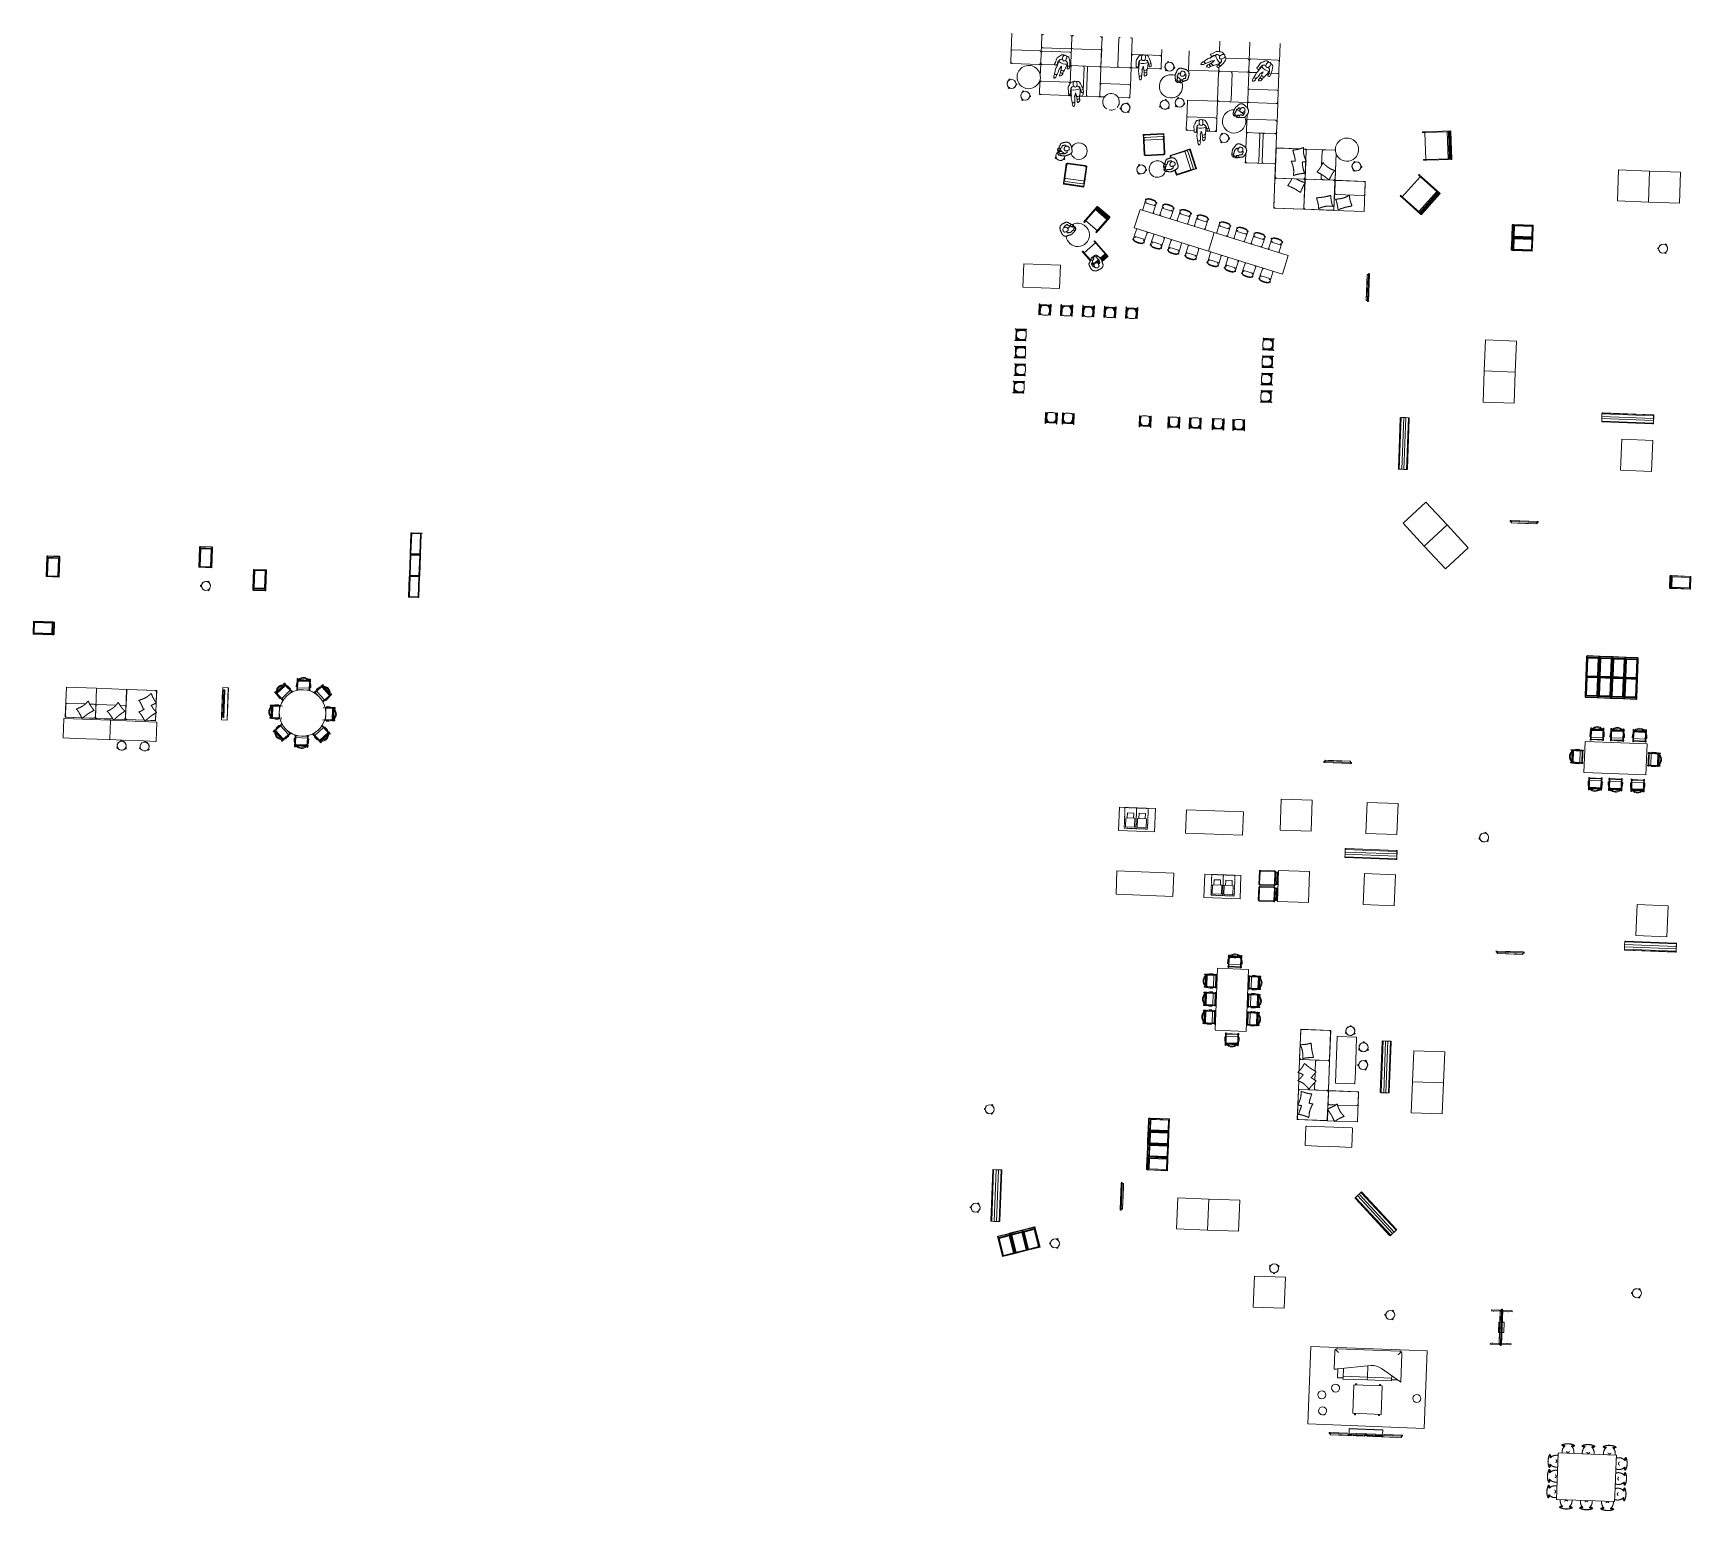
# Model space of a CAD drawing. Header units: millimetres. Extents: x 18438 to 82538, y -3412 to 53720.
import ezdxf

# ---------------------------------------------------------------- set-up
doc = ezdxf.new("R2010")
doc.units = ezdxf.units.MM
doc.header["$MEASUREMENT"] = 0
doc.linetypes.add('Hidden', pattern=[7.14375, 4.7625, -2.38125])
for name, color, linetype, lineweight in [('A-DETL-GENF', 92, 'Continuous', 13), ('A-GENM', 33, 'Continuous', 13), ('E-ELEC-EQPM', 71, 'Continuous', 13), ('E-ELEC-EQPM-HDLN', 91, 'Hidden', 13), ('I-FURN', 40, 'Continuous', 13), ('I-WALL', 2, 'Continuous', 13), ('Q-CASE', 33, 'Continuous', 13)]:
    doc.layers.add(name, color=color, linetype=linetype, lineweight=lineweight)

# ---------------------------------------------------------------- blocks, each defined once
blk = doc.blocks.new('New Furniture_Storage Caddy_NS1 - NS1-9646874-GA PLAN - LEVEL 11')
at = {"layer": 'I-FURN', "color": 0, "lineweight": -2}
for p, q in [((295, 0), (-205, 0)), ((-205, 0), (-205, -750)), ((295, -750), (295, 0)), ((-195, -740), (-195, -10)), ((-195, -10), (285, -10)), ((255, -25), (-165, -25)), ((-165, -25), (-165, -725)), ((-155, -715), (-155, -35)), ((-155, -35), (245, -35)), ((245, -35), (245, -715)), ((255, -725), (255, -25)), ((285, -10), (285, -740)), ((-205, -750), (-205, -780)), ((-205, -750), (295, -750)), ((285, -740), (-195, -740)), ((-185, -780), (-185, -750)), ((265, -790), (-175, -790)), ((-175, -810), (265, -810)), ((-165, -725), (255, -725)), ((245, -715), (-155, -715)), ((275, -750), (275, -780)), ((295, -780), (295, -750))]:
    blk.add_line(p, q, dxfattribs=at)
at = {"layer": 'I-FURN', "color": 0, "lineweight": -2, "flags": 128}
for points in [[(-205, -780), (-205, -781), (-205, -782), (-205, -784), (-205, -785), (-205, -786), (-204, -787), (-204, -788), (-204, -789), (-203, -791), (-203, -792), (-202, -793), (-202, -794), (-201, -795), (-201, -796), (-200, -797), (-199, -798), (-199, -799), (-198, -800), (-197, -801), (-196, -802), (-195, -802), (-194, -803), (-193, -804), (-193, -805), (-192, -805), (-190, -806), (-189, -806), (-188, -807), (-187, -808), (-186, -808), (-185, -808), (-184, -809), (-183, -809), (-182, -809), (-180, -810), (-179, -810), (-178, -810), (-177, -810), (-176, -810), (-175, -810)], [(-175, -790), (-176, -790), (-176, -790), (-176, -790), (-177, -790), (-177, -790), (-178, -790), (-178, -790), (-178, -789), (-179, -789), (-179, -789), (-180, -789), (-180, -789), (-180, -789), (-181, -788), (-181, -788), (-181, -788), (-182, -788), (-182, -788), (-182, -787), (-182, -787), (-183, -787), (-183, -786), (-183, -786), (-183, -786), (-184, -785), (-184, -785), (-184, -785), (-184, -784), (-184, -784), (-185, -784), (-185, -783), (-185, -783), (-185, -782), (-185, -782), (-185, -782), (-185, -781), (-185, -781), (-185, -781), (-185, -780), (-185, -780)], [(265, -810), (266, -810), (267, -810), (268, -810), (269, -810), (271, -809), (272, -809), (273, -809), (274, -808), (275, -808), (276, -808), (277, -807), (279, -807), (280, -806), (281, -805), (282, -805), (283, -804), (284, -803), (284, -803), (285, -802), (286, -801), (287, -800), (288, -799), (289, -798), (289, -797), (290, -796), (291, -795), (291, -794), (292, -793), (292, -792), (293, -791), (293, -790), (293, -789), (294, -787), (294, -786), (294, -785), (294, -784), (295, -783), (295, -782), (295, -780), (295, -780)], [(275, -780), (275, -780), (275, -781), (275, -781), (275, -782), (275, -782), (274, -782), (274, -783), (274, -783), (274, -784), (274, -784), (274, -784), (274, -785), (273, -785), (273, -785), (273, -786), (273, -786), (272, -786), (272, -787), (272, -787), (272, -787), (271, -787), (271, -788), (271, -788), (270, -788), (270, -788), (270, -789), (269, -789), (269, -789), (269, -789), (268, -789), (268, -789), (268, -790), (267, -790), (267, -790), (266, -790), (266, -790), (266, -790), (265, -790), (265, -790), (265, -790)]]:
    blk.add_lwpolyline(points, dxfattribs=at)
blk = doc.blocks.new('Existing Furniture_Aalto Stool 60_EC4 - EC4A-10015310-GA PLAN - LEVEL 11')
at = {"layer": 'I-FURN', "color": 0, "lineweight": -2}
for p, q in [((20, 205), (-20, 205)), ((-20, 173), (-20, 205)), ((20, 205), (20, 173)), ((-188, -85), (-160, -69)), ((-188, -85), (-168, -120)), ((-140, -104), (-168, -120)), ((168, -120), (140, -104)), ((160, -69), (188, -85)), ((168, -120), (188, -85))]:
    blk.add_line(p, q, dxfattribs=at)
for radius, start, end in [(175, 360, 180), (175, 180, 360), (173, 360, 180), (173, 0, 180), (173, 180, 360), (173, 180, 0)]:
    blk.add_arc((0, 0), radius, start, end, dxfattribs=at)
blk = doc.blocks.new('Existing Furniture_Rectangular Meeting Table_ET2 - ET2-9694637-GA PLAN - LEVEL 11')
at = {"layer": 'I-FURN', "color": 0, "lineweight": -2}
for p, q in [((-900, 411), (-900, -309)), ((885, 426), (-885, 426)), ((900, -309), (900, 411)), ((-885, -324), (-423, -324)), ((-423, -324), (421, -324)), ((421, -324), (885, -324))]:
    blk.add_line(p, q, dxfattribs=at)
for centre, start, end in [((-885, 411), 90, 180), ((885, 411), 360, 90), ((-885, -309), 180, 270), ((885, -309), 270, 0)]:
    blk.add_arc(centre, 15, start, end, dxfattribs=at)
blk = doc.blocks.new('Pallet Plywood - Pallet Plywood 1165 x 1165-10495941-GA PLAN - LEVEL 11')
at = {"layer": 'I-FURN', "color": 0, "lineweight": -2}
for p, q in [((583, 583), (-582, 583)), ((-582, 583), (-582, -96)), ((583, -582), (583, 583)), ((-582, -161), (-582, -582)), ((-582, -582), (583, -582))]:
    blk.add_line(p, q, dxfattribs=at)
blk = doc.blocks.new('Pallet Plywood - Pallet Plywood 1165 x 1165-V175-GA PLAN - LEVEL 11')
at = {"layer": 'I-FURN', "color": 0, "lineweight": -2}
for p, q in [((-200, 583), (-582, 583)), ((-582, 583), (-582, 280)), ((-582, 240), (-582, -100)), ((583, 583), (-152, 583)), ((-582, -105), (-582, -582)), ((-582, -582), (583, -582))]:
    blk.add_line(p, q, dxfattribs=at)
blk = doc.blocks.new('Pallet Plywood - Pallet Plywood 1165 x 1165-10109341-GA PLAN - LEVEL 11')
at = {"layer": 'I-FURN', "color": 0, "lineweight": -2}
for p, q in [((582, 582), (-583, 582)), ((-583, 582), (-583, -57)), ((582, -583), (582, 582)), ((-583, -84), (-583, -583))]:
    blk.add_line(p, q, dxfattribs=at)
blk = doc.blocks.new('Pallet Cushion - Pallet Cushion 1615 x 1615-V193-GA PLAN - LEVEL 11')
at = {"layer": 'I-FURN', "color": 0, "lineweight": -2}
for p, q in [((-580, 520), (-580, -520)), ((520, 580), (-520, 580)), ((580, 108), (580, 520)), ((580, -237), (580, 99)), ((-520, -580), (150, -580)), ((203, -580), (520, -580)), ((580, -520), (580, -282))]:
    blk.add_line(p, q, dxfattribs=at)
for centre, start, end in [((-520, 520), 90, 180), ((520, 520), 360, 90), ((-520, -520), 180, 270), ((520, -520), 270, 360)]:
    blk.add_arc(centre, 60, start, end, dxfattribs=at)
blk = doc.blocks.new('Pallet Cushion - Pallet Cushion 1165 x 545-V194-GA PLAN - LEVEL 11')
at = {"layer": 'I-FURN', "color": 0, "lineweight": -2}
for p, q in [((-270, 520), (-270, -56)), ((210, 580), (-210, 580)), ((270, -172), (270, 520)), ((-270, -87), (-270, -520)), ((-210, -580), (210, -580)), ((270, -520), (270, -341))]:
    blk.add_line(p, q, dxfattribs=at)
for centre, start, end in [((-210, 520), 90, 180), ((210, 520), 360, 90), ((-210, -520), 180, 270), ((210, -520), 270, 360)]:
    blk.add_arc(centre, 60, start, end, dxfattribs=at)
blk = doc.blocks.new('Pallet Cushion - Pallet Cushion 1165 x 545-V195-GA PLAN - LEVEL 11')
at = {"layer": 'I-FURN', "color": 0, "lineweight": -2}
for p, q in [((-270, 520), (-270, -97)), ((210, 580), (-210, 580)), ((270, -196), (270, 520)), ((-270, -166), (-270, -520)), ((-210, -580), (210, -580)), ((270, -520), (270, -351))]:
    blk.add_line(p, q, dxfattribs=at)
for centre, start, end in [((-210, 520), 90, 180), ((210, 520), 360, 90), ((-210, -520), 180, 270), ((210, -520), 270, 360)]:
    blk.add_arc(centre, 60, start, end, dxfattribs=at)
blk = doc.blocks.new('Existing Furniture_Aalto Stool 60_EC4 - EC4A-10015315-GA PLAN - LEVEL 11')
at = {"layer": 'I-FURN', "color": 0, "lineweight": -2}
for p, q in [((-168, 120), (-188, 85)), ((-160, 69), (-188, 85)), ((-168, 120), (-140, 104)), ((140, 104), (168, 120)), ((188, 85), (160, 69)), ((188, 85), (168, 120)), ((-20, -205), (-20, -173)), ((-20, -205), (20, -205)), ((20, -173), (20, -205))]:
    blk.add_line(p, q, dxfattribs=at)
for radius, start, end in [(175, 0, 180), (175, 180, 360), (173, 0, 180), (173, 0, 180), (173, 180, 360), (173, 180, 360)]:
    blk.add_arc((0, 0), radius, start, end, dxfattribs=at)
blk = doc.blocks.new('Cushion_01_FUR - Cushion_01_FUR-V316-GA PLAN - LEVEL 11')
at = {"layer": 'I-FURN', "color": 0, "lineweight": -2, "flags": 128}
for points in [[(9, 166), (7, 166), (6, 166), (3, 166), (2, 166), (-1, 166), (-3, 166), (-5, 166), (-6, 166), (-9, 166), (-12, 166), (-13, 165), (-15, 165), (-17, 165), (-19, 165), (-20, 165), (-23, 165), (-24, 165), (-27, 165), (-29, 165), (-31, 165), (-34, 165), (-37, 166), (-39, 166), (-40, 166), (-43, 166), (-45, 166), (-49, 166), (-53, 166), (-56, 166), (-57, 166), (-61, 166), (-64, 166), (-66, 166), (-70, 166), (-72, 166), (-76, 166), (-80, 166), (-83, 167), (-85, 167), (-89, 167), (-92, 167), (-94, 167), (-98, 167), (-100, 167), (-104, 167), (-108, 167), (-111, 168), (-117, 168), (-120, 168), (-126, 168), (-132, 168), (-136, 169), (-144, 169), (-153, 169), (-159, 170), (-171, 170), (-196, 171), (-211, 172), (-219, 172), (-226, 173), (-229, 173), (-234, 173), (-239, 173), (-241, 173), (-247, 174), (-250, 174), (-254, 174), (-258, 174), (-260, 174), (-264, 175), (-266, 175), (-270, 175), (-274, 175), (-276, 175), (-279, 175), (-283, 176)], [(-283, 176), (-283, 175), (-283, 173), (-283, 170), (-283, 169), (-283, 166), (-282, 164), (-282, 163), (-282, 160), (-282, 158), (-282, 156), (-281, 153), (-281, 151), (-281, 150), (-281, 147), (-281, 145), (-281, 144), (-280, 141), (-280, 139), (-280, 137), (-280, 134), (-279, 132), (-279, 128), (-278, 124), (-278, 121), (-278, 119), (-277, 116), (-277, 113), (-276, 107), (-276, 102), (-274, 90), (-274, 85), (-273, 82), (-273, 78), (-272, 73), (-272, 71), (-272, 67), (-272, 65), (-271, 62), (-271, 58), (-270, 56), (-270, 52), (-270, 49), (-270, 48), (-269, 45), (-269, 44), (-269, 42), (-269, 39), (-269, 36), (-268, 35), (-268, 32), (-268, 31), (-268, 29), (-268, 26), (-267, 24), (-267, 22), (-267, 20), (-267, 19), (-267, 17), (-267, 16), (-267, 15), (-267, 13), (-266, 11), (-266, 10), (-266, 8), (-266, 7), (-266, 5), (-266, 3), (-266, 2), (-266, 0), (-266, -1), (-266, -3), (-265, -5), (-265, -6), (-265, -7), (-265, -9), (-265, -10), (-265, -12), (-265, -15), (-265, -16), (-265, -17), (-265, -19), (-265, -21), (-265, -22), (-265, -23), (-265, -25), (-265, -27), (-265, -28), (-265, -29), (-265, -30), (-265, -32), (-265, -34), (-265, -35), (-265, -38), (-265, -39), (-265, -41), (-265, -43), (-265, -44), (-265, -46), (-265, -48), (-265, -49), (-265, -50), (-265, -52), (-265, -53), (-265, -55), (-265, -57), (-265, -59), (-265, -62), (-265, -64), (-265, -65), (-265, -68), (-265, -69), (-265, -72), (-265, -75), (-265, -77), (-265, -78), (-266, -81), (-266, -82), (-266, -86), (-266, -89), (-266, -91), (-266, -92), (-266, -95), (-267, -98), (-267, -100), (-267, -102), (-267, -105), (-267, -107), (-267, -108), (-267, -111), (-267, -112), (-268, -115), (-268, -118), (-268, -120), (-268, -124), (-268, -125), (-269, -128), (-269, -132), (-269, -134), (-269, -135), (-269, -138), (-270, -141), (-270, -143), (-270, -148), (-270, -150), (-271, -154), (-271, -158), (-271, -161), (-272, -163), (-272, -167)], [(-195, 171), (-202, 172), (-207, 172), (-217, 172), (-231, 173), (-239, 173), (-246, 174), (-250, 174), (-256, 174), (-260, 174), (-265, 175), (-270, 175), (-272, 175), (-277, 175), (-280, 175), (-283, 176)], [(-283, 176), (-283, 175), (-283, 173), (-283, 170), (-283, 169), (-283, 166), (-282, 164), (-282, 163), (-282, 160), (-282, 158), (-282, 156), (-281, 153), (-281, 151), (-281, 150), (-281, 147), (-281, 145), (-281, 144), (-280, 141), (-280, 139), (-280, 137), (-280, 134), (-279, 132), (-279, 128), (-278, 124), (-278, 121), (-278, 119), (-277, 116), (-277, 113), (-276, 107), (-276, 102), (-274, 90), (-273, 82), (-273, 78), (-272, 73), (-272, 71), (-272, 67), (-272, 65), (-271, 62), (-271, 58), (-270, 56), (-270, 52), (-270, 49), (-270, 48), (-269, 45), (-269, 44), (-269, 42), (-269, 39), (-269, 36), (-268, 35), (-268, 32), (-268, 31), (-268, 29), (-268, 26), (-267, 24), (-267, 22), (-267, 20), (-267, 19), (-267, 16), (-267, 15), (-267, 13), (-266, 11), (-266, 10), (-266, 8), (-266, 7), (-266, 5)], [(-266, 5), (-266, 3), (-266, 2), (-266, 1), (-266, -1), (-266, -3), (-265, -5), (-265, -7), (-265, -8), (-265, -9), (-265, -11), (-265, -12), (-265, -14), (-265, -16), (-265, -19), (-265, -20), (-265, -21), (-265, -24), (-265, -25), (-265, -26), (-265, -28), (-265, -29), (-265, -32), (-265, -34), (-265, -35), (-265, -36), (-265, -38), (-265, -39), (-265, -41), (-265, -43), (-265, -44), (-265, -46), (-265, -48), (-265, -49), (-265, -50), (-265, -52), (-265, -53), (-265, -55), (-265, -57), (-265, -59), (-265, -62), (-265, -64), (-265, -65), (-265, -68), (-265, -69), (-265, -72), (-265, -75), (-265, -77), (-265, -78), (-266, -81)], [(7, 166), (4, 166), (3, 166), (1, 166), (0, 166), (-3, 165), (-4, 165), (-7, 165), (-9, 165), (-11, 165), (-12, 165), (-14, 165), (-16, 165), (-18, 165), (-21, 165), (-23, 165), (-24, 165), (-26, 165), (-29, 165), (-30, 165), (-31, 165), (-34, 165), (-35, 165), (-37, 165), (-39, 165), (-40, 165), (-42, 165), (-44, 165), (-46, 165), (-49, 165), (-51, 165), (-52, 165), (-55, 165), (-56, 165), (-59, 165), (-61, 165), (-63, 165), (-64, 165), (-66, 165), (-68, 165), (-70, 165), (-73, 165), (-74, 165), (-78, 165), (-80, 165), (-82, 166), (-86, 166), (-87, 166), (-91, 166), (-94, 166), (-97, 166), (-98, 166), (-101, 166), (-104, 166), (-106, 167), (-110, 167), (-112, 167), (-116, 167), (-120, 167), (-123, 167), (-128, 168), (-131, 168), (-137, 168), (-150, 169), (-156, 169), (-165, 170), (-169, 170), (-175, 170)], [(125, 177), (121, 177), (119, 177), (113, 176), (109, 176), (101, 175), (90, 173), (84, 173), (79, 172), (76, 172), (72, 172), (71, 171), (68, 171), (64, 171), (60, 170), (58, 170), (55, 170), (53, 170), (51, 169), (48, 169), (44, 169), (42, 169), (39, 168), (37, 168), (35, 168), (33, 168), (32, 168), (30, 168), (28, 167), (25, 167), (24, 167), (22, 167), (21, 167), (19, 167), (16, 167), (14, 166), (13, 166), (10, 166), (9, 166), (7, 166)], [(155, 180), (153, 180), (152, 180), (150, 180), (147, 179), (146, 179), (145, 179), (143, 179), (141, 179), (138, 179), (135, 178), (133, 178), (132, 178), (129, 178), (128, 177), (125, 177), (122, 177), (120, 177), (116, 176)], [(274, 187), (267, 187), (263, 187), (258, 186), (253, 186), (251, 186), (245, 186), (243, 186), (239, 186), (234, 185), (231, 185), (227, 185), (224, 185), (222, 185), (218, 185), (216, 184), (214, 184), (210, 184), (206, 184), (204, 184), (200, 184), (198, 183), (195, 183), (192, 183), (190, 183), (187, 183), (185, 183), (183, 182), (181, 182), (179, 182), (177, 182), (175, 182), (173, 182), (171, 182), (168, 181), (166, 181), (165, 181), (162, 181), (161, 181), (159, 181), (156, 180), (154, 180), (151, 180)], [(274, -231), (273, -230), (273, -229), (273, -227), (272, -226), (272, -226), (272, -224), (271, -223), (271, -222), (271, -221), (271, -220), (270, -219), (270, -218), (270, -217), (270, -217), (269, -215), (269, -214), (269, -213), (268, -211), (268, -210), (268, -209), (268, -208), (267, -207), (267, -206), (267, -205), (267, -204), (266, -203), (266, -202), (266, -201), (266, -200), (265, -198), (265, -197), (265, -197), (265, -195), (265, -195), (264, -193), (264, -192), (264, -191), (264, -189), (263, -187), (263, -186), (263, -185), (263, -184), (262, -182), (262, -181), (262, -180), (262, -179), (262, -177), (261, -175), (261, -174), (261, -172), (261, -171), (260, -170), (260, -168), (260, -167), (260, -165), (260, -164), (260, -163), (259, -161), (259, -160), (259, -158), (259, -156), (259, -155), (258, -154), (258, -152), (258, -151), (258, -150), (258, -148), (258, -147), (258, -145), (257, -143), (257, -141), (257, -140), (257, -139), (257, -138), (257, -136), (257, -134), (257, -133), (257, -132), (256, -130), (256, -128), (256, -127), (256, -126), (256, -124), (256, -123), (256, -122), (256, -120), (256, -119), (256, -117), (256, -116), (256, -115), (256, -112), (256, -110), (255, -109), (255, -108), (255, -106), (255, -104), (255, -103), (255, -101), (255, -100), (255, -98), (255, -96), (255, -95), (255, -92), (255, -91), (255, -90), (255, -88), (255, -87), (255, -85), (255, -83), (255, -82), (255, -79), (255, -78), (255, -76), (255, -74), (255, -73), (255, -70), (255, -68), (255, -67), (255, -64), (255, -63), (255, -60), (256, -58), (256, -56), (256, -55), (256, -52), (256, -50), (256, -49), (256, -46), (256, -44), (256, -41), (256, -38), (256, -36), (256, -35), (257, -32), (257, -31), (257, -28), (257, -25), (257, -23), (257, -19), (257, -16), (258, -14), (258, -10), (258, -8), (258, -4), (258, 0), (259, 2), (259, 8), (259, 15), (260, 19), (260, 25), (260, 31), (261, 34), (261, 40), (261, 43), (262, 48), (262, 53), (262, 56), (262, 61), (263, 67), (263, 73), (264, 75), (264, 79), (264, 85), (265, 91), (265, 94), (265, 100), (266, 103), (266, 107), (266, 111), (266, 113), (267, 116), (267, 121), (267, 125), (268, 127), (268, 131), (268, 132), (268, 135), (269, 139), (269, 143), (269, 145), (270, 149), (270, 151), (270, 154), (271, 158), (271, 160), (271, 163), (271, 167), (272, 171), (272, 173), (272, 176), (273, 180), (273, 185), (274, 187)], [(256, -52), (256, -50), (256, -49), (256, -46), (256, -44), (256, -41), (256, -38), (256, -36), (256, -35), (257, -32), (257, -31), (257, -28), (257, -25), (257, -23), (257, -19), (257, -16), (258, -14), (258, -10), (258, -8), (258, -4), (258, 0), (259, 2), (259, 8)], [(259, 8), (259, 10), (259, 14), (260, 19), (260, 22), (260, 28), (260, 32), (261, 41), (262, 50), (262, 56), (263, 67)], [(263, 67), (264, 79), (264, 85), (265, 91), (265, 94), (265, 98), (265, 100), (266, 103), (266, 107), (266, 111), (266, 113), (267, 116), (267, 119), (267, 121), (267, 124), (267, 125), (268, 127)], [(268, 127), (268, 131), (268, 132), (268, 135), (269, 139), (269, 143), (269, 145), (270, 149), (270, 151), (270, 154), (271, 158), (271, 160), (271, 163), (271, 167), (272, 171), (272, 173), (272, 176), (273, 180), (273, 185), (274, 187)], [(-272, -167), (-272, -170), (-273, -176), (-273, -182), (-274, -187), (-275, -195), (-276, -212), (-277, -220), (-278, -226), (-278, -229), (-278, -233), (-279, -239), (-279, -241), (-280, -245), (-280, -250), (-280, -252)], [(-272, -167), (-272, -170), (-272, -172), (-273, -176), (-273, -182), (-274, -187), (-275, -195), (-276, -212), (-277, -220), (-278, -226), (-278, -229), (-278, -233), (-279, -239), (-279, -241), (-280, -245), (-280, -250), (-280, -252)], [(-280, -252), (-278, -251), (-276, -250), (-273, -249), (-271, -249), (-268, -248), (-265, -247), (-263, -246), (-261, -246), (-258, -245), (-257, -244), (-254, -244), (-251, -243), (-248, -242), (-247, -241), (-244, -241), (-241, -240), (-239, -239), (-238, -239), (-235, -238), (-233, -237), (-232, -237), (-229, -236), (-228, -236), (-225, -235), (-222, -234), (-220, -234), (-217, -233), (-213, -232), (-211, -231), (-210, -231), (-207, -230), (-205, -229), (-203, -229), (-200, -228), (-199, -228), (-196, -227), (-193, -226), (-191, -226), (-190, -225), (-188, -225), (-185, -224), (-184, -224), (-182, -223), (-180, -223), (-177, -222), (-175, -222), (-173, -221), (-172, -221), (-170, -220), (-167, -220), (-166, -219), (-164, -219), (-161, -218), (-158, -217), (-156, -217), (-154, -216), (-152, -216), (-151, -216), (-149, -215), (-148, -215), (-146, -215), (-144, -214), (-143, -214), (-141, -214), (-139, -213), (-137, -213), (-136, -212), (-134, -212), (-132, -212), (-130, -211), (-129, -211), (-127, -211), (-126, -210), (-124, -210), (-122, -210), (-120, -209), (-118, -209), (-116, -209), (-115, -208), (-114, -208), (-111, -208), (-110, -208), (-109, -207), (-108, -207), (-105, -207), (-103, -206), (-102, -206), (-101, -206), (-99, -206), (-98, -206), (-96, -205), (-94, -205), (-92, -205), (-92, -205), (-90, -204), (-88, -204), (-86, -204), (-85, -204), (-83, -204), (-82, -203), (-81, -203), (-79, -203), (-78, -203), (-77, -203), (-75, -203), (-74, -202), (-73, -202), (-71, -202), (-70, -202), (-69, -202), (-67, -202), (-66, -202), (-64, -201), (-63, -201), (-62, -201), (-60, -201), (-59, -201), (-57, -201), (-55, -201), (-53, -201), (-52, -201), (-51, -200), (-50, -200), (-48, -200), (-47, -200), (-46, -200), (-44, -200), (-42, -200), (-41, -200), (-39, -200), (-38, -200), (-36, -200), (-34, -200), (-33, -200), (-32, -200), (-30, -200), (-27, -199), (-26, -199), (-25, -199), (-23, -199), (-21, -199), (-20, -199), (-18, -199), (-17, -199), (-15, -199), (-12, -199), (-11, -199), (-10, -199), (-8, -199), (-7, -199)], [(-266, -81), (-266, -82), (-266, -86), (-266, -89), (-266, -91), (-266, -92), (-266, -95), (-267, -98), (-267, -100), (-267, -102), (-267, -105), (-267, -107), (-267, -108), (-267, -111), (-267, -112), (-268, -115), (-268, -118), (-268, -120), (-268, -124), (-268, -125), (-269, -128), (-269, -132), (-269, -134), (-269, -138), (-270, -141), (-270, -143), (-270, -148), (-270, -150), (-271, -154), (-271, -158), (-271, -161), (-272, -167)], [(-174, -221), (-171, -221), (-170, -220), (-169, -220), (-167, -220), (-165, -219), (-165, -219), (-163, -219), (-162, -219), (-160, -218), (-158, -218), (-156, -218), (-154, -217), (-153, -217), (-151, -217), (-149, -216), (-147, -216), (-145, -215), (-143, -215), (-141, -215), (-139, -214), (-137, -214), (-135, -214), (-132, -213), (-130, -213), (-129, -213), (-126, -212), (-124, -212), (-123, -212), (-120, -211), (-119, -211), (-116, -211), (-114, -210), (-112, -210), (-111, -210), (-108, -209), (-107, -209), (-104, -209), (-101, -208), (-100, -208), (-98, -208), (-96, -208), (-93, -207), (-92, -207), (-90, -207), (-88, -207), (-86, -206), (-85, -206), (-83, -206), (-81, -206), (-79, -206), (-77, -205), (-75, -205), (-72, -205), (-69, -204), (-67, -204), (-66, -204), (-63, -204), (-61, -204), (-60, -203), (-57, -203), (-56, -203), (-53, -203), (-51, -203), (-49, -202), (-48, -202), (-46, -202), (-43, -202), (-41, -202), (-40, -202), (-37, -201), (-36, -201), (-34, -201), (-32, -201), (-31, -201), (-28, -201), (-26, -200), (-24, -200), (-23, -200), (-21, -200), (-19, -200), (-18, -200), (-15, -200), (-14, -200), (-12, -200), (-9, -199), (-7, -199), (-6, -199), (-4, -199)], [(-6, -199), (-4, -199), (-3, -199), (-2, -199), (0, -199), (2, -199), (3, -199), (5, -199), (6, -199), (8, -199), (11, -200), (12, -200), (15, -200), (17, -200), (19, -200), (20, -200), (23, -200), (24, -200), (26, -200), (28, -200), (29, -200), (32, -200), (34, -200), (36, -200), (39, -200), (42, -201), (44, -201), (46, -201), (49, -201), (50, -201), (52, -201), (54, -201), (55, -201), (58, -202), (59, -202), (61, -202), (64, -202), (66, -202), (67, -202), (69, -202), (71, -202), (73, -203), (76, -203), (77, -203), (81, -203), (82, -203), (85, -203), (87, -204), (89, -204), (92, -204), (95, -204), (97, -204), (100, -205), (102, -205), (105, -205), (109, -206), (111, -206), (112, -206), (115, -206), (119, -207), (121, -207), (123, -207), (126, -207), (127, -208), (130, -208), (131, -208), (133, -208), (136, -209), (137, -209), (139, -209), (142, -209), (143, -209), (146, -210), (149, -210), (151, -210), (153, -211), (156, -211)], [(149, -210), (152, -211), (155, -211), (159, -212), (165, -213), (168, -213), (172, -214), (177, -214), (179, -215), (183, -215), (185, -216), (188, -216), (192, -217), (197, -218), (199, -218), (204, -219), (206, -219), (209, -220), (214, -220), (216, -221), (219, -221), (223, -222), (225, -222), (229, -223), (231, -223), (234, -224), (239, -225), (244, -226), (246, -226), (251, -227), (253, -227), (257, -228), (260, -229), (262, -229), (264, -229), (268, -230), (272, -231), (274, -231)], [(156, -211), (158, -211), (160, -212), (163, -212), (165, -212), (168, -213), (170, -213), (171, -213), (174, -213), (175, -214), (178, -214), (180, -214), (182, -215), (185, -215), (187, -215), (189, -216), (192, -216), (194, -216), (197, -217), (200, -217), (201, -218), (205, -218), (207, -219), (210, -219), (213, -220), (216, -220), (217, -220), (220, -221), (222, -221), (224, -221), (226, -222), (228, -222), (230, -223), (233, -223), (234, -223), (238, -224), (239, -224), (242, -225), (245, -225), (246, -226), (250, -226), (252, -227), (254, -227), (258, -228), (259, -228), (263, -229), (267, -230), (269, -230), (270, -230), (274, -231)], [(256, -112), (256, -110), (255, -109), (255, -108), (255, -106), (255, -104), (255, -103), (255, -101), (255, -100), (255, -98), (255, -96), (255, -95), (255, -92), (255, -91), (255, -90), (255, -88), (255, -87), (255, -85), (255, -83), (255, -82), (255, -79), (255, -78), (255, -76), (255, -74), (255, -73), (255, -70), (255, -68), (255, -67), (255, -64), (255, -63), (255, -60), (256, -58), (256, -56), (256, -55), (256, -52)], [(274, -231), (273, -230), (273, -229), (273, -227), (272, -226), (272, -226), (272, -224), (271, -223), (271, -222), (271, -221), (271, -220), (270, -219), (270, -218), (270, -217), (270, -217), (269, -215), (269, -214), (269, -213), (268, -211), (268, -210), (268, -209), (268, -208), (267, -207), (267, -206), (267, -205), (267, -204), (266, -203), (266, -202), (266, -201), (266, -200), (265, -198), (265, -197), (265, -197), (265, -195), (265, -195), (264, -193), (264, -192), (264, -191), (264, -189), (263, -187), (263, -186), (263, -185), (263, -184), (262, -182), (262, -181), (262, -180), (262, -179), (262, -177), (261, -175), (261, -174), (261, -172), (261, -171), (260, -170), (260, -168), (260, -167), (260, -165), (260, -164), (260, -163), (259, -161), (259, -160), (259, -158), (259, -156), (259, -155), (258, -154), (258, -152), (258, -151), (258, -150), (258, -148), (258, -147), (258, -145), (257, -143), (257, -141), (257, -140), (257, -139), (257, -138), (257, -136), (257, -134), (257, -133), (257, -132), (256, -130), (256, -128), (256, -127), (256, -126), (256, -124), (256, -123), (256, -122), (256, -120), (256, -119), (256, -117), (256, -116), (256, -115), (256, -112)]]:
    blk.add_lwpolyline(points, dxfattribs=at)
blk = doc.blocks.new('Cushion_01_FUR - Cushion_01_FUR-V317-GA PLAN - LEVEL 11')
at = {"layer": 'I-FURN', "color": 0, "lineweight": -2, "flags": 128}
for points in [[(8, 166), (6, 166), (5, 166), (2, 166), (1, 166), (-1, 166), (-4, 166), (-5, 166), (-7, 166), (-9, 166), (-12, 166), (-13, 165), (-15, 165), (-17, 165), (-19, 165), (-20, 165), (-23, 165), (-24, 165), (-27, 165), (-29, 165), (-31, 165), (-34, 165), (-37, 166), (-39, 166), (-40, 166), (-43, 166), (-45, 166), (-49, 166), (-53, 166), (-56, 166), (-57, 166), (-61, 166), (-64, 166), (-66, 166), (-70, 166), (-72, 166), (-76, 166), (-80, 166), (-83, 167), (-85, 167), (-89, 167), (-92, 167), (-94, 167), (-98, 167), (-100, 167), (-104, 167), (-108, 167), (-111, 168), (-117, 168), (-120, 168), (-126, 168), (-132, 168), (-136, 169), (-144, 169), (-153, 169), (-159, 170), (-171, 170), (-196, 171), (-211, 172), (-219, 172), (-226, 173), (-229, 173), (-234, 173), (-239, 173), (-241, 173), (-247, 174), (-250, 174), (-254, 174), (-258, 174), (-260, 174), (-264, 175), (-266, 175), (-270, 175), (-274, 175), (-276, 175), (-279, 175), (-283, 176)], [(-283, 176), (-283, 175), (-283, 173), (-283, 170), (-283, 169), (-283, 166), (-282, 164), (-282, 163), (-282, 160), (-282, 158), (-282, 156), (-281, 153), (-281, 151), (-281, 150), (-281, 147), (-281, 145), (-281, 144), (-280, 141), (-280, 139), (-280, 137), (-280, 134), (-279, 132), (-279, 128), (-278, 124), (-278, 121), (-278, 119), (-277, 116), (-277, 113), (-276, 107), (-276, 102), (-274, 90), (-274, 85), (-273, 82), (-273, 78), (-272, 73), (-272, 71), (-272, 67), (-272, 65), (-271, 62), (-271, 58), (-270, 56), (-270, 52), (-270, 49), (-270, 48), (-269, 45), (-269, 44), (-269, 42), (-269, 39), (-269, 36), (-268, 35), (-268, 32), (-268, 31), (-268, 29), (-268, 26), (-267, 24), (-267, 22), (-267, 20), (-267, 19), (-267, 17), (-267, 16), (-267, 15), (-267, 13), (-266, 11), (-266, 10), (-266, 8), (-266, 7), (-266, 5), (-266, 3), (-266, 2), (-266, 0), (-266, -1), (-266, -3), (-265, -5), (-265, -6), (-265, -7), (-265, -9), (-265, -10), (-265, -12), (-265, -15), (-265, -16), (-265, -17), (-265, -19), (-265, -21), (-265, -22), (-265, -23), (-265, -25), (-265, -27), (-265, -28), (-265, -29), (-265, -30), (-265, -32), (-265, -34), (-265, -35), (-265, -38), (-265, -39), (-265, -41), (-265, -43), (-265, -44), (-265, -46), (-265, -48), (-265, -49), (-265, -50), (-265, -52), (-265, -53), (-265, -55), (-265, -57), (-265, -59), (-265, -62), (-265, -64), (-265, -65), (-265, -68), (-265, -69), (-265, -72), (-265, -75), (-265, -77), (-265, -78), (-266, -81), (-266, -82), (-266, -86), (-266, -89), (-266, -91), (-266, -92), (-266, -95), (-267, -98), (-267, -100), (-267, -102), (-267, -105), (-267, -107), (-267, -108), (-267, -111), (-267, -112), (-268, -115), (-268, -118), (-268, -120), (-268, -124), (-268, -125), (-269, -128), (-269, -132), (-269, -134), (-269, -135), (-269, -138), (-270, -141), (-270, -143), (-270, -148), (-270, -150), (-271, -154), (-271, -158), (-271, -161), (-272, -163), (-272, -167)], [(-195, 171), (-202, 172), (-207, 172), (-217, 172), (-231, 173), (-239, 173), (-246, 174), (-250, 174), (-256, 174), (-260, 174), (-265, 175), (-270, 175), (-272, 175), (-277, 175), (-280, 175), (-283, 176)], [(-283, 176), (-283, 175), (-283, 173), (-283, 170), (-283, 169), (-283, 166), (-282, 164), (-282, 163), (-282, 160), (-282, 158), (-282, 156), (-281, 153), (-281, 151), (-281, 150), (-281, 147), (-281, 145), (-281, 144), (-280, 141), (-280, 139), (-280, 137), (-280, 134), (-279, 132), (-279, 128), (-278, 124), (-278, 121), (-278, 119), (-277, 116), (-277, 113), (-276, 107), (-276, 102), (-274, 90), (-273, 82), (-273, 78), (-272, 73), (-272, 71), (-272, 67), (-272, 65), (-271, 62), (-271, 58), (-270, 56), (-270, 52), (-270, 49), (-270, 48), (-269, 45), (-269, 44), (-269, 42), (-269, 39), (-269, 36), (-268, 35), (-268, 32), (-268, 31), (-268, 29), (-268, 26), (-267, 24), (-267, 22), (-267, 20), (-267, 19), (-267, 16), (-267, 15), (-267, 13), (-266, 11), (-266, 10), (-266, 8), (-266, 7), (-266, 5)], [(-266, 5), (-266, 3), (-266, 2), (-266, 1), (-266, -1), (-266, -3), (-265, -5), (-265, -7), (-265, -8), (-265, -9), (-265, -11), (-265, -12), (-265, -14), (-265, -16), (-265, -19), (-265, -20), (-265, -21), (-265, -24), (-265, -25), (-265, -26), (-265, -28), (-265, -29), (-265, -32), (-265, -34), (-265, -35), (-265, -36), (-265, -38), (-265, -39), (-265, -41), (-265, -43), (-265, -44), (-265, -46), (-265, -48), (-265, -49), (-265, -50), (-265, -52), (-265, -53), (-265, -55), (-265, -57), (-265, -59), (-265, -62), (-265, -64), (-265, -65), (-265, -68), (-265, -69), (-265, -72), (-265, -75), (-265, -77), (-265, -78), (-266, -81)], [(5, 166), (3, 166), (1, 166), (0, 166), (-3, 165), (-4, 165), (-7, 165), (-9, 165), (-11, 165), (-12, 165), (-14, 165), (-16, 165), (-18, 165), (-21, 165), (-23, 165), (-24, 165), (-26, 165), (-29, 165), (-30, 165), (-31, 165), (-34, 165), (-35, 165), (-37, 165), (-39, 165), (-40, 165), (-42, 165), (-44, 165), (-46, 165), (-49, 165), (-51, 165), (-52, 165), (-55, 165), (-56, 165), (-59, 165), (-61, 165), (-63, 165), (-64, 165), (-66, 165), (-68, 165), (-70, 165), (-73, 165), (-74, 165), (-78, 165), (-80, 165), (-82, 166), (-86, 166), (-87, 166), (-91, 166), (-94, 166), (-97, 166), (-98, 166), (-101, 166), (-104, 166), (-106, 167), (-110, 167), (-112, 167), (-116, 167), (-120, 167), (-123, 167), (-128, 168), (-131, 168), (-137, 168), (-150, 169), (-156, 169), (-165, 170), (-169, 170), (-175, 170)], [(125, 177), (121, 177), (119, 177), (113, 176), (109, 176), (101, 175), (90, 173), (84, 173), (79, 172), (76, 172), (72, 172), (71, 171), (68, 171), (64, 171), (60, 170), (58, 170), (55, 170), (53, 170), (51, 169), (48, 169), (44, 169), (42, 169), (39, 168), (37, 168), (35, 168), (33, 168), (32, 168), (30, 168), (28, 167), (25, 167), (24, 167), (22, 167), (21, 167), (19, 167), (16, 167), (14, 166), (13, 166), (10, 166), (9, 166), (7, 166)], [(155, 180), (153, 180), (152, 180), (150, 180), (147, 179), (146, 179), (145, 179), (143, 179), (141, 179), (138, 179), (135, 178), (133, 178), (132, 178), (129, 178), (128, 177), (125, 177), (122, 177), (120, 177), (116, 176)], [(274, 187), (267, 187), (263, 187), (258, 186), (253, 186), (251, 186), (245, 186), (243, 186), (239, 186), (234, 185), (231, 185), (227, 185), (224, 185), (222, 185), (218, 185), (216, 184), (214, 184), (210, 184), (206, 184), (204, 184), (200, 184), (198, 183), (195, 183), (192, 183), (190, 183), (187, 183), (185, 183), (183, 182), (181, 182), (179, 182), (177, 182), (175, 182), (173, 182), (171, 182), (168, 181), (166, 181), (165, 181), (162, 181), (161, 181), (159, 181), (156, 180), (154, 180), (151, 180)], [(274, -231), (273, -230), (273, -229), (273, -227), (272, -226), (272, -226), (272, -224), (271, -223), (271, -222), (271, -221), (271, -220), (270, -219), (270, -218), (270, -217), (270, -217), (269, -215), (269, -214), (269, -213), (268, -211), (268, -210), (268, -209), (268, -208), (267, -207), (267, -206), (267, -205), (267, -204), (266, -203), (266, -202), (266, -201), (266, -200), (265, -198), (265, -197), (265, -197), (265, -195), (265, -195), (264, -193), (264, -192), (264, -191), (264, -189), (263, -187), (263, -186), (263, -185), (263, -184), (262, -182), (262, -181), (262, -180), (262, -179), (262, -177), (261, -175), (261, -174), (261, -172), (261, -171), (260, -170), (260, -168), (260, -167), (260, -165), (260, -164), (260, -163), (259, -161), (259, -160), (259, -158), (259, -156), (259, -155), (258, -154), (258, -152), (258, -151), (258, -150), (258, -148), (258, -147), (258, -145), (257, -143), (257, -141), (257, -140), (257, -139), (257, -138), (257, -136), (257, -134), (257, -133), (257, -132), (256, -130), (256, -128), (256, -127), (256, -126), (256, -124), (256, -123), (256, -122), (256, -120), (256, -119), (256, -117), (256, -116), (256, -115), (256, -112), (256, -110), (255, -109), (255, -108), (255, -106), (255, -104), (255, -103), (255, -101), (255, -100), (255, -98), (255, -96), (255, -95), (255, -92), (255, -91), (255, -90), (255, -88), (255, -87), (255, -85), (255, -83), (255, -82), (255, -79), (255, -78), (255, -76), (255, -74), (255, -73), (255, -70), (255, -68), (255, -67), (255, -64), (255, -63), (255, -60), (256, -58), (256, -56), (256, -55), (256, -52), (256, -50), (256, -49), (256, -46), (256, -44), (256, -41), (256, -38), (256, -36), (256, -35), (257, -32), (257, -31), (257, -28), (257, -25), (257, -23), (257, -19), (257, -16), (258, -14), (258, -10), (258, -8), (258, -4), (258, 0), (259, 2), (259, 8), (259, 15), (260, 19), (260, 25), (260, 31), (261, 34), (261, 40), (261, 43), (262, 48), (262, 53), (262, 56), (262, 61), (263, 67), (263, 73), (264, 75), (264, 79), (264, 85), (265, 91), (265, 94), (265, 100), (266, 103), (266, 107), (266, 111), (266, 113), (267, 116), (267, 121), (267, 125), (268, 127), (268, 131), (268, 132), (268, 135), (269, 139), (269, 143), (269, 145), (270, 149), (270, 151), (270, 154), (271, 158), (271, 160), (271, 163), (271, 167), (272, 171), (272, 173), (272, 176), (273, 180), (273, 185), (274, 187)], [(256, -52), (256, -50), (256, -49), (256, -46), (256, -44), (256, -41), (256, -38), (256, -36), (256, -35), (257, -32), (257, -31), (257, -28), (257, -25), (257, -23), (257, -19), (257, -16), (258, -14), (258, -10), (258, -8), (258, -4), (258, 0), (259, 2), (259, 8)], [(259, 8), (259, 10), (259, 14), (260, 19), (260, 22), (260, 28), (260, 32), (261, 41), (262, 50), (262, 56), (263, 67)], [(263, 67), (264, 79), (264, 85), (265, 91), (265, 94), (265, 98), (265, 100), (266, 103), (266, 107), (266, 111), (266, 113), (267, 116), (267, 119), (267, 121), (267, 124), (267, 125), (268, 127)], [(268, 127), (268, 131), (268, 132), (268, 135), (269, 139), (269, 143), (269, 145), (270, 149), (270, 151), (270, 154), (271, 158), (271, 160), (271, 163), (271, 167), (272, 171), (272, 173), (272, 176), (273, 180), (273, 185), (274, 187)], [(-272, -167), (-272, -170), (-273, -176), (-273, -182), (-274, -187), (-275, -195), (-276, -212), (-277, -220), (-278, -226), (-278, -229), (-278, -233), (-279, -239), (-279, -241), (-280, -245), (-280, -250), (-280, -252)], [(-272, -167), (-272, -170), (-272, -172), (-273, -176), (-273, -182), (-274, -187), (-275, -195), (-276, -212), (-277, -220), (-278, -226), (-278, -229), (-278, -233), (-279, -239), (-279, -241), (-280, -245), (-280, -250), (-280, -252)], [(-280, -252), (-278, -251), (-276, -250), (-273, -249), (-271, -249), (-268, -248), (-265, -247), (-263, -246), (-261, -246), (-258, -245), (-257, -244), (-254, -244), (-251, -243), (-248, -242), (-247, -241), (-244, -241), (-241, -240), (-239, -239), (-238, -239), (-235, -238), (-233, -237), (-232, -237), (-229, -236), (-228, -236), (-225, -235), (-222, -234), (-220, -234), (-217, -233), (-213, -232), (-211, -231), (-210, -231), (-207, -230), (-205, -229), (-203, -229), (-200, -228), (-199, -228), (-196, -227), (-193, -226), (-191, -226), (-190, -225), (-188, -225), (-185, -224), (-184, -224), (-182, -223), (-180, -223), (-177, -222), (-175, -222), (-173, -221), (-172, -221), (-170, -220), (-167, -220), (-166, -219), (-164, -219), (-161, -218), (-158, -217), (-156, -217), (-154, -216), (-152, -216), (-151, -216), (-149, -215), (-148, -215), (-146, -215), (-144, -214), (-143, -214), (-141, -214), (-139, -213), (-137, -213), (-136, -212), (-134, -212), (-132, -212), (-130, -211), (-129, -211), (-127, -211), (-126, -210), (-124, -210), (-122, -210), (-120, -209), (-118, -209), (-116, -209), (-115, -208), (-114, -208), (-111, -208), (-110, -208), (-109, -207), (-108, -207), (-105, -207), (-103, -206), (-102, -206), (-101, -206), (-99, -206), (-98, -206), (-96, -205), (-94, -205), (-92, -205), (-92, -205), (-90, -204), (-88, -204), (-86, -204), (-85, -204), (-83, -204), (-82, -203), (-81, -203), (-79, -203), (-78, -203), (-77, -203), (-75, -203), (-74, -202), (-73, -202), (-71, -202), (-70, -202), (-69, -202), (-67, -202), (-66, -202), (-64, -201), (-63, -201), (-62, -201), (-60, -201), (-59, -201), (-57, -201), (-55, -201), (-53, -201), (-52, -201), (-51, -200), (-50, -200), (-48, -200), (-47, -200), (-46, -200), (-44, -200), (-42, -200), (-41, -200), (-39, -200), (-38, -200), (-36, -200), (-34, -200), (-33, -200), (-32, -200), (-30, -200), (-27, -199), (-26, -199), (-25, -199), (-23, -199), (-21, -199), (-20, -199), (-18, -199), (-17, -199), (-15, -199), (-12, -199), (-11, -199), (-10, -199), (-8, -199), (-7, -199)], [(-266, -81), (-266, -82), (-266, -86), (-266, -89), (-266, -91), (-266, -92), (-266, -95), (-267, -98), (-267, -100), (-267, -102), (-267, -105), (-267, -107), (-267, -108), (-267, -111), (-267, -112), (-268, -115), (-268, -118), (-268, -120), (-268, -124), (-268, -125), (-269, -128), (-269, -132), (-269, -134), (-269, -138), (-270, -141), (-270, -143), (-270, -148), (-270, -150), (-271, -154), (-271, -158), (-271, -161), (-272, -167)], [(-174, -221), (-171, -221), (-170, -220), (-169, -220), (-167, -220), (-165, -219), (-165, -219), (-163, -219), (-162, -219), (-160, -218), (-158, -218), (-156, -218), (-154, -217), (-153, -217), (-151, -217), (-149, -216), (-147, -216), (-145, -215), (-143, -215), (-141, -215), (-139, -214), (-137, -214), (-135, -214), (-132, -213), (-130, -213), (-129, -213), (-126, -212), (-124, -212), (-123, -212), (-120, -211), (-119, -211), (-116, -211), (-114, -210), (-112, -210), (-111, -210), (-108, -209), (-107, -209), (-104, -209), (-101, -208), (-100, -208), (-98, -208), (-96, -208), (-93, -207), (-92, -207), (-90, -207), (-88, -207), (-86, -206), (-85, -206), (-83, -206), (-81, -206), (-79, -206), (-77, -205), (-75, -205), (-72, -205), (-69, -204), (-67, -204), (-66, -204), (-63, -204), (-61, -204), (-60, -203), (-57, -203), (-56, -203), (-53, -203), (-51, -203), (-49, -202), (-48, -202), (-46, -202), (-43, -202), (-41, -202), (-40, -202), (-37, -201), (-36, -201), (-34, -201), (-32, -201), (-31, -201), (-28, -201), (-26, -200), (-24, -200), (-23, -200), (-21, -200), (-19, -200), (-18, -200), (-15, -200), (-14, -200), (-12, -200), (-9, -199), (-7, -199), (-6, -199), (-4, -199)], [(-6, -199), (-4, -199), (-3, -199), (-2, -199), (0, -199), (2, -199), (3, -199), (5, -199), (6, -199), (8, -199), (11, -200), (12, -200), (15, -200), (17, -200), (19, -200), (20, -200), (23, -200), (24, -200), (26, -200), (28, -200), (29, -200), (32, -200), (34, -200), (36, -200), (39, -200), (42, -201), (44, -201), (46, -201), (49, -201), (50, -201), (52, -201), (54, -201), (55, -201), (58, -202), (59, -202), (61, -202), (64, -202), (66, -202), (67, -202), (69, -202), (71, -202), (73, -203), (76, -203), (77, -203), (81, -203), (82, -203), (85, -203), (87, -204), (89, -204), (92, -204), (95, -204), (97, -204), (100, -205), (102, -205), (105, -205), (109, -206), (111, -206), (112, -206), (115, -206), (119, -207), (121, -207), (123, -207), (126, -207), (127, -208), (130, -208), (131, -208), (133, -208), (136, -209), (137, -209), (139, -209), (142, -209), (143, -209), (146, -210), (149, -210), (151, -210), (153, -211), (156, -211)], [(149, -210), (152, -211), (155, -211), (159, -212), (165, -213), (168, -213), (172, -214), (177, -214), (179, -215), (183, -215), (185, -216), (188, -216), (192, -217), (197, -218), (199, -218), (204, -219), (206, -219), (209, -220), (214, -220), (216, -221), (219, -221), (223, -222), (225, -222), (229, -223), (231, -223), (234, -224), (239, -225), (244, -226), (246, -226), (251, -227), (253, -227), (257, -228), (260, -229), (262, -229), (264, -229), (268, -230), (272, -231), (274, -231)], [(156, -211), (158, -211), (160, -212), (163, -212), (165, -212), (168, -213), (170, -213), (171, -213), (174, -213), (175, -214), (178, -214), (180, -214), (182, -215), (185, -215), (187, -215), (189, -216), (192, -216), (194, -216), (197, -217), (200, -217), (201, -218), (205, -218), (207, -219), (210, -219), (213, -220), (216, -220), (217, -220), (220, -221), (222, -221), (224, -221), (226, -222), (228, -222), (230, -223), (233, -223), (234, -223), (238, -224), (239, -224), (242, -225), (245, -225), (246, -226), (250, -226), (252, -227), (254, -227), (258, -228), (259, -228), (263, -229), (267, -230), (269, -230), (270, -230), (274, -231)], [(256, -112), (256, -110), (255, -109), (255, -108), (255, -106), (255, -104), (255, -103), (255, -101), (255, -100), (255, -98), (255, -96), (255, -95), (255, -92), (255, -91), (255, -90), (255, -88), (255, -87), (255, -85), (255, -83), (255, -82), (255, -79), (255, -78), (255, -76), (255, -74), (255, -73), (255, -70), (255, -68), (255, -67), (255, -64), (255, -63), (255, -60), (256, -58), (256, -56), (256, -55), (256, -52)], [(274, -231), (273, -230), (273, -229), (273, -227), (272, -226), (272, -226), (272, -224), (271, -223), (271, -222), (271, -221), (271, -220), (270, -219), (270, -218), (270, -217), (270, -217), (269, -215), (269, -214), (269, -213), (268, -211), (268, -210), (268, -209), (268, -208), (267, -207), (267, -206), (267, -205), (267, -204), (266, -203), (266, -202), (266, -201), (266, -200), (265, -198), (265, -197), (265, -197), (265, -195), (265, -195), (264, -193), (264, -192), (264, -191), (264, -189), (263, -187), (263, -186), (263, -185), (263, -184), (262, -182), (262, -181), (262, -180), (262, -179), (262, -177), (261, -175), (261, -174), (261, -172), (261, -171), (260, -170), (260, -168), (260, -167), (260, -165), (260, -164), (260, -163), (259, -161), (259, -160), (259, -158), (259, -156), (259, -155), (258, -154), (258, -152), (258, -151), (258, -150), (258, -148), (258, -147), (258, -145), (257, -143), (257, -141), (257, -140), (257, -139), (257, -138), (257, -136), (257, -134), (257, -133), (257, -132), (256, -130), (256, -128), (256, -127), (256, -126), (256, -124), (256, -123), (256, -122), (256, -120), (256, -119), (256, -117), (256, -116), (256, -115), (256, -112)]]:
    blk.add_lwpolyline(points, dxfattribs=at)
blk = doc.blocks.new('Cushion_01_FUR - Cushion_01_FUR-V318-GA PLAN - LEVEL 11')
at = {"layer": 'I-FURN', "color": 0, "lineweight": -2, "flags": 128}
for points in [[(9, 166), (7, 166), (6, 166), (3, 166), (2, 166), (-1, 166), (-3, 166), (-5, 166), (-6, 166), (-9, 166), (-12, 166), (-13, 165), (-15, 165), (-17, 165), (-19, 165), (-20, 165), (-23, 165), (-24, 165), (-27, 165), (-29, 165), (-31, 165), (-34, 165), (-37, 166), (-39, 166), (-40, 166), (-43, 166), (-45, 166), (-49, 166), (-53, 166), (-56, 166), (-57, 166), (-61, 166), (-64, 166), (-66, 166), (-70, 166), (-72, 166), (-76, 166), (-80, 166), (-83, 167), (-85, 167), (-89, 167), (-92, 167), (-94, 167), (-98, 167), (-100, 167), (-104, 167), (-108, 167), (-111, 168), (-117, 168), (-120, 168), (-126, 168), (-132, 168), (-136, 169), (-144, 169), (-153, 169), (-159, 170), (-171, 170), (-196, 171), (-211, 172), (-219, 172), (-226, 173), (-229, 173), (-234, 173), (-239, 173), (-241, 173), (-247, 174), (-250, 174), (-254, 174), (-258, 174), (-260, 174), (-264, 175), (-266, 175), (-270, 175), (-274, 175), (-276, 175), (-279, 175), (-283, 176)], [(-283, 176), (-283, 175), (-283, 173), (-283, 170), (-283, 169), (-283, 166), (-282, 164), (-282, 163), (-282, 160), (-282, 158), (-282, 156), (-281, 153), (-281, 151), (-281, 150), (-281, 147), (-281, 145), (-281, 144), (-280, 141), (-280, 139), (-280, 137), (-280, 134), (-279, 132), (-279, 128), (-278, 124), (-278, 121), (-278, 119), (-277, 116), (-277, 113), (-276, 107), (-276, 102), (-274, 90), (-274, 85), (-273, 82), (-273, 78), (-272, 73), (-272, 71), (-272, 67), (-272, 65), (-271, 62), (-271, 58), (-270, 56), (-270, 52), (-270, 49), (-270, 48), (-269, 45), (-269, 44), (-269, 42), (-269, 39), (-269, 36), (-268, 35), (-268, 32), (-268, 31), (-268, 29), (-268, 26), (-267, 24), (-267, 22), (-267, 20), (-267, 19), (-267, 17), (-267, 16), (-267, 15), (-267, 13), (-266, 11), (-266, 10), (-266, 8), (-266, 7), (-266, 5), (-266, 3), (-266, 2), (-266, 0), (-266, -1), (-266, -3), (-265, -5), (-265, -6), (-265, -7), (-265, -9), (-265, -10), (-265, -12), (-265, -15), (-265, -16), (-265, -17), (-265, -19), (-265, -21), (-265, -22), (-265, -23), (-265, -25), (-265, -27), (-265, -28), (-265, -29), (-265, -30), (-265, -32), (-265, -34), (-265, -35), (-265, -38), (-265, -39), (-265, -41), (-265, -43), (-265, -44), (-265, -46), (-265, -48), (-265, -49), (-265, -50), (-265, -52), (-265, -53), (-265, -55), (-265, -57), (-265, -59), (-265, -62), (-265, -64), (-265, -65), (-265, -68), (-265, -69), (-265, -72), (-265, -75), (-265, -77), (-265, -78), (-266, -81), (-266, -82), (-266, -86), (-266, -89), (-266, -91), (-266, -92), (-266, -95), (-267, -98), (-267, -100), (-267, -102), (-267, -105), (-267, -107), (-267, -108), (-267, -111), (-267, -112), (-268, -115), (-268, -118), (-268, -120), (-268, -124), (-268, -125), (-269, -128), (-269, -132), (-269, -134), (-269, -135), (-269, -138), (-270, -141), (-270, -143), (-270, -148), (-270, -150), (-271, -154), (-271, -158), (-271, -161), (-272, -163), (-272, -167), (-272, -170)], [(-195, 171), (-202, 172), (-207, 172), (-217, 172), (-231, 173), (-239, 173), (-246, 174), (-250, 174), (-256, 174), (-260, 174), (-265, 175), (-270, 175), (-272, 175), (-277, 175), (-280, 175), (-283, 176)], [(-283, 176), (-283, 175), (-283, 173), (-283, 170), (-283, 169), (-283, 166), (-282, 164), (-282, 163), (-282, 160), (-282, 158), (-282, 156), (-281, 153), (-281, 151), (-281, 150), (-281, 147), (-281, 145), (-281, 144), (-280, 141), (-280, 139), (-280, 137), (-280, 134), (-279, 132), (-279, 128), (-278, 124), (-278, 121), (-278, 119), (-277, 116), (-277, 113), (-276, 107), (-276, 102), (-274, 90), (-273, 82), (-273, 78), (-272, 73), (-272, 71), (-272, 67), (-272, 65), (-271, 62), (-271, 58), (-270, 56), (-270, 52), (-270, 49), (-270, 48), (-269, 45), (-269, 44), (-269, 42), (-269, 39), (-269, 36), (-268, 35), (-268, 32), (-268, 31), (-268, 29), (-268, 26), (-267, 24), (-267, 22), (-267, 20), (-267, 19), (-267, 16), (-267, 15), (-267, 13), (-266, 11), (-266, 10), (-266, 8), (-266, 7), (-266, 5)], [(-266, 5), (-266, 3), (-266, 2), (-266, 1), (-266, -1), (-266, -3), (-265, -5), (-265, -7), (-265, -8), (-265, -9), (-265, -11), (-265, -12), (-265, -14), (-265, -16), (-265, -19), (-265, -20), (-265, -21), (-265, -24), (-265, -25), (-265, -26), (-265, -28), (-265, -29), (-265, -32), (-265, -34), (-265, -35), (-265, -36), (-265, -38), (-265, -39), (-265, -41), (-265, -43), (-265, -44), (-265, -46), (-265, -48), (-265, -49), (-265, -50), (-265, -52), (-265, -53), (-265, -55), (-265, -57), (-265, -59), (-265, -62), (-265, -64), (-265, -65), (-265, -68), (-265, -69), (-265, -72), (-265, -75), (-265, -77), (-265, -78), (-266, -81)], [(7, 166), (4, 166), (3, 166), (1, 166), (0, 166), (-3, 165), (-4, 165), (-7, 165), (-9, 165), (-11, 165), (-12, 165), (-14, 165), (-16, 165), (-18, 165), (-21, 165), (-23, 165), (-24, 165), (-26, 165), (-29, 165), (-30, 165), (-31, 165), (-34, 165), (-35, 165), (-37, 165), (-39, 165), (-40, 165), (-42, 165), (-44, 165), (-46, 165), (-49, 165), (-51, 165), (-52, 165), (-55, 165), (-56, 165), (-59, 165), (-61, 165), (-63, 165), (-64, 165), (-66, 165), (-68, 165), (-70, 165), (-73, 165), (-74, 165), (-78, 165), (-80, 165), (-82, 166), (-86, 166), (-87, 166), (-91, 166), (-94, 166), (-97, 166), (-98, 166), (-101, 166), (-104, 166), (-106, 167), (-110, 167), (-112, 167), (-116, 167), (-120, 167), (-123, 167), (-128, 168), (-131, 168), (-137, 168), (-150, 169), (-156, 169), (-165, 170), (-169, 170), (-175, 170)], [(125, 177), (121, 177), (119, 177), (113, 176), (109, 176), (101, 175), (90, 173), (84, 173), (79, 172), (76, 172), (72, 172), (71, 171), (68, 171), (64, 171), (60, 170), (58, 170), (55, 170), (53, 170), (51, 169), (48, 169), (44, 169), (42, 169), (39, 168), (37, 168), (35, 168), (33, 168), (32, 168), (30, 168), (28, 167), (25, 167), (24, 167), (22, 167), (21, 167), (19, 167), (16, 167), (14, 166), (13, 166), (10, 166), (9, 166), (7, 166)], [(155, 180), (153, 180), (152, 180), (150, 180), (147, 179), (146, 179), (145, 179), (143, 179), (141, 179), (138, 179), (135, 178), (133, 178), (132, 178), (129, 178), (128, 177), (125, 177), (122, 177), (120, 177), (116, 176)], [(274, 187), (267, 187), (263, 187), (258, 186), (253, 186), (251, 186), (245, 186), (243, 186), (239, 186), (234, 185), (231, 185), (227, 185), (224, 185), (222, 185), (218, 185), (216, 184), (214, 184), (210, 184), (206, 184), (204, 184), (200, 184), (198, 183), (195, 183), (192, 183), (190, 183), (187, 183), (185, 183), (183, 182), (181, 182), (179, 182), (177, 182), (175, 182), (173, 182), (171, 182), (168, 181), (166, 181), (165, 181), (162, 181), (161, 181), (159, 181), (156, 180), (154, 180), (151, 180)], [(274, -231), (273, -230), (273, -229), (273, -227), (272, -226), (272, -226), (272, -224), (271, -223), (271, -222), (271, -221), (271, -220), (270, -219), (270, -218), (270, -217), (270, -217), (269, -215), (269, -214), (269, -213), (268, -211), (268, -210), (268, -209), (268, -208), (267, -207), (267, -206), (267, -205), (267, -204), (266, -203), (266, -202), (266, -201), (266, -200), (265, -198), (265, -197), (265, -197), (265, -195), (265, -195), (264, -193), (264, -192), (264, -191), (264, -189), (263, -187), (263, -186), (263, -185), (263, -184), (262, -182), (262, -181), (262, -180), (262, -179), (262, -177), (261, -175), (261, -174), (261, -172), (261, -171), (260, -170), (260, -168), (260, -167), (260, -165), (260, -164), (260, -163), (259, -161), (259, -160), (259, -158), (259, -156), (259, -155), (258, -154), (258, -152), (258, -151), (258, -150), (258, -148), (258, -147), (258, -145), (257, -143), (257, -141), (257, -140), (257, -139), (257, -138), (257, -136), (257, -134), (257, -133), (257, -132), (256, -130), (256, -128), (256, -127), (256, -126), (256, -124), (256, -123), (256, -122), (256, -120), (256, -119), (256, -117), (256, -116), (256, -115), (256, -112), (256, -110), (255, -109), (255, -108), (255, -106), (255, -104), (255, -103), (255, -101), (255, -100), (255, -98), (255, -96), (255, -95), (255, -92), (255, -91), (255, -90), (255, -88), (255, -87), (255, -85), (255, -83), (255, -82), (255, -79), (255, -78), (255, -76), (255, -74), (255, -73), (255, -70), (255, -68), (255, -67), (255, -64), (255, -63), (255, -60), (256, -58), (256, -56), (256, -55), (256, -52), (256, -50), (256, -49), (256, -46), (256, -44), (256, -41), (256, -38), (256, -36), (256, -35), (257, -32), (257, -31), (257, -28), (257, -25), (257, -23), (257, -19), (257, -16), (258, -14), (258, -10), (258, -8), (258, -4), (258, 0), (259, 2), (259, 8), (259, 15), (260, 19), (260, 25), (260, 31), (261, 34), (261, 40), (261, 43), (262, 48), (262, 53), (262, 56), (262, 61), (263, 67), (263, 73), (264, 75), (264, 79), (264, 85), (265, 91), (265, 94), (265, 100), (266, 103), (266, 107), (266, 111), (266, 113), (267, 116), (267, 121), (267, 125), (268, 127), (268, 131), (268, 132), (268, 135), (269, 139), (269, 143), (269, 145), (270, 149), (270, 151), (270, 154), (271, 158), (271, 160), (271, 163), (271, 167), (272, 171), (272, 173), (272, 176), (273, 180), (273, 185), (274, 187)], [(256, -52), (256, -50), (256, -49), (256, -46), (256, -44), (256, -41), (256, -38), (256, -36), (256, -35), (257, -32), (257, -31), (257, -28), (257, -25), (257, -23), (257, -19), (257, -16), (258, -14), (258, -10), (258, -8), (258, -4), (258, 0), (259, 2), (259, 8)], [(259, 8), (259, 10), (259, 14), (260, 19), (260, 22), (260, 28), (260, 32), (261, 41), (262, 50), (262, 56), (263, 67)], [(263, 67), (264, 79), (264, 85), (265, 91), (265, 94), (265, 98), (265, 100), (266, 103), (266, 107), (266, 111), (266, 113), (267, 116), (267, 119), (267, 121), (267, 124), (267, 125), (268, 127)], [(268, 127), (268, 131), (268, 132), (268, 135), (269, 139), (269, 143), (269, 145), (270, 149), (270, 151), (270, 154), (271, 158), (271, 160), (271, 163), (271, 167), (272, 171), (272, 173), (272, 176), (273, 180), (273, 185), (274, 187)], [(-266, -81), (-266, -82), (-266, -86), (-266, -89), (-266, -91), (-266, -92), (-266, -95), (-267, -98), (-267, -100), (-267, -102), (-267, -105), (-267, -107), (-267, -108), (-267, -111), (-267, -112), (-268, -115), (-268, -118), (-268, -120), (-268, -124), (-268, -125), (-269, -128), (-269, -132), (-269, -134), (-269, -138), (-270, -141), (-270, -143), (-270, -148), (-270, -150), (-271, -154), (-271, -158), (-271, -161), (-272, -167)], [(-272, -167), (-272, -170)], [(26, -200), (27, -200), (30, -200), (33, -200), (35, -200), (36, -200), (39, -200), (42, -201), (44, -201), (46, -201), (49, -201), (50, -201), (52, -201), (54, -201), (55, -201), (58, -202), (59, -202), (61, -202), (64, -202), (66, -202), (67, -202), (69, -202), (71, -202), (73, -203), (76, -203), (77, -203), (81, -203), (82, -203), (85, -203), (87, -204), (89, -204), (92, -204), (95, -204), (97, -204), (100, -205), (102, -205), (105, -205), (109, -206), (111, -206), (112, -206), (115, -206), (119, -207), (121, -207), (123, -207), (126, -207), (127, -208), (130, -208), (131, -208), (133, -208), (136, -209), (137, -209), (139, -209), (142, -209), (143, -209), (146, -210), (149, -210), (151, -210), (153, -211), (156, -211)], [(149, -210), (152, -211), (155, -211), (159, -212), (165, -213), (168, -213), (172, -214), (177, -214), (179, -215), (183, -215), (185, -216), (188, -216), (192, -217), (197, -218), (199, -218), (204, -219), (206, -219), (209, -220), (214, -220), (216, -221), (219, -221), (223, -222), (225, -222), (229, -223), (231, -223), (234, -224), (239, -225), (244, -226), (246, -226), (251, -227), (253, -227), (257, -228), (260, -229), (262, -229), (264, -229), (268, -230), (272, -231), (274, -231)], [(156, -211), (158, -211), (160, -212), (163, -212), (165, -212), (168, -213), (170, -213), (171, -213), (174, -213), (175, -214), (178, -214), (180, -214), (182, -215), (185, -215), (187, -215), (189, -216), (192, -216), (194, -216), (197, -217), (200, -217), (201, -218), (205, -218), (207, -219), (210, -219), (213, -220), (216, -220), (217, -220), (220, -221), (222, -221), (224, -221), (226, -222), (228, -222), (230, -223), (233, -223), (234, -223), (238, -224), (239, -224), (242, -225), (245, -225), (246, -226), (250, -226), (252, -227), (254, -227), (258, -228), (259, -228), (263, -229), (267, -230), (269, -230), (270, -230), (274, -231)], [(256, -112), (256, -110), (255, -109), (255, -108), (255, -106), (255, -104), (255, -103), (255, -101), (255, -100), (255, -98), (255, -96), (255, -95), (255, -92), (255, -91), (255, -90), (255, -88), (255, -87), (255, -85), (255, -83), (255, -82), (255, -79), (255, -78), (255, -76), (255, -74), (255, -73), (255, -70), (255, -68), (255, -67), (255, -64), (255, -63), (255, -60), (256, -58), (256, -56), (256, -55), (256, -52)], [(274, -231), (273, -230), (273, -229), (273, -227), (272, -226), (272, -226), (272, -224), (271, -223), (271, -222), (271, -221), (271, -220), (270, -219), (270, -218), (270, -217), (270, -217), (269, -215), (269, -214), (269, -213), (268, -211), (268, -210), (268, -209), (268, -208), (267, -207), (267, -206), (267, -205), (267, -204), (266, -203), (266, -202), (266, -201), (266, -200), (265, -198), (265, -197), (265, -197), (265, -195), (265, -195), (264, -193), (264, -192), (264, -191), (264, -189), (263, -187), (263, -186), (263, -185), (263, -184), (262, -182), (262, -181), (262, -180), (262, -179), (262, -177), (261, -175), (261, -174), (261, -172), (261, -171), (260, -170), (260, -168), (260, -167), (260, -165), (260, -164), (260, -163), (259, -161), (259, -160), (259, -158), (259, -156), (259, -155), (258, -154), (258, -152), (258, -151), (258, -150), (258, -148), (258, -147), (258, -145), (257, -143), (257, -141), (257, -140), (257, -139), (257, -138), (257, -136), (257, -134), (257, -133), (257, -132), (256, -130), (256, -128), (256, -127), (256, -126), (256, -124), (256, -123), (256, -122), (256, -120), (256, -119), (256, -117), (256, -116), (256, -115), (256, -112)]]:
    blk.add_lwpolyline(points, dxfattribs=at)
blk = doc.blocks.new('Cushion_01_FUR - Cushion_01_FUR-V320-GA PLAN - LEVEL 11')
at = {"layer": 'I-FURN', "color": 0, "lineweight": -2, "flags": 128}
for points in [[(-65, 166), (-68, 166), (-69, 166), (-73, 166), (-75, 166), (-78, 166), (-82, 167), (-84, 167), (-89, 167), (-92, 167), (-94, 167), (-98, 167), (-100, 167), (-104, 167), (-108, 167), (-111, 168), (-117, 168), (-120, 168), (-126, 168), (-132, 168), (-136, 169), (-144, 169), (-153, 169), (-159, 170), (-171, 170), (-196, 171), (-211, 172), (-219, 172), (-226, 173), (-229, 173), (-234, 173), (-239, 173), (-241, 173), (-247, 174), (-250, 174), (-254, 174), (-258, 174), (-260, 174), (-264, 175), (-266, 175), (-270, 175), (-274, 175), (-276, 175), (-279, 175), (-283, 176)], [(-283, 176), (-283, 175), (-283, 173), (-283, 170), (-283, 169), (-283, 166), (-282, 164), (-282, 163), (-282, 160), (-282, 158), (-282, 156), (-281, 153), (-281, 151), (-281, 150), (-281, 147), (-281, 145), (-281, 144), (-280, 141), (-280, 139), (-280, 137), (-280, 134), (-279, 132), (-279, 128), (-278, 124), (-278, 121), (-278, 119), (-277, 116), (-277, 113), (-276, 107), (-276, 102), (-274, 90), (-274, 85), (-273, 82), (-273, 78), (-272, 73), (-272, 71), (-272, 67), (-272, 65), (-271, 62), (-271, 58), (-270, 56), (-270, 52), (-270, 49), (-270, 48), (-269, 45), (-269, 44), (-269, 42), (-269, 39), (-269, 36), (-268, 35), (-268, 32), (-268, 31), (-268, 29), (-268, 26), (-267, 24), (-267, 22), (-267, 20), (-267, 19), (-267, 17), (-267, 16), (-267, 15), (-267, 13), (-266, 11), (-266, 10), (-266, 8), (-266, 7), (-266, 5), (-266, 3), (-266, 2), (-266, 0), (-266, -1), (-266, -3), (-265, -5), (-265, -6), (-265, -7), (-265, -9), (-265, -10), (-265, -12), (-265, -15), (-265, -16), (-265, -17), (-265, -19), (-265, -21), (-265, -22), (-265, -23), (-265, -25), (-265, -27), (-265, -28), (-265, -29), (-265, -30), (-265, -32), (-265, -34), (-265, -35), (-265, -38), (-265, -39), (-265, -41), (-265, -43), (-265, -44), (-265, -46), (-265, -48), (-265, -49), (-265, -50), (-265, -52), (-265, -53), (-265, -55), (-265, -57), (-265, -59), (-265, -62), (-265, -64), (-265, -65), (-265, -68), (-265, -69), (-265, -72), (-265, -75), (-265, -77), (-265, -78), (-266, -81), (-266, -82), (-266, -86), (-266, -89), (-266, -91), (-266, -92), (-266, -95), (-267, -98), (-267, -100), (-267, -102), (-267, -105), (-267, -107), (-267, -108), (-267, -111), (-267, -112), (-268, -115), (-268, -118), (-268, -120), (-268, -124), (-268, -125), (-269, -128), (-269, -132), (-269, -134), (-269, -135), (-269, -138), (-270, -141), (-270, -143), (-270, -148), (-270, -150), (-271, -154), (-271, -158), (-271, -161), (-272, -163), (-272, -167)], [(-195, 171), (-202, 172), (-207, 172), (-217, 172), (-231, 173), (-239, 173), (-246, 174), (-250, 174), (-256, 174), (-260, 174), (-265, 175), (-270, 175), (-272, 175), (-277, 175), (-280, 175), (-283, 176)], [(-283, 176), (-283, 175), (-283, 173), (-283, 170), (-283, 169), (-283, 166), (-282, 164), (-282, 163), (-282, 160), (-282, 158), (-282, 156), (-281, 153), (-281, 151), (-281, 150), (-281, 147), (-281, 145), (-281, 144), (-280, 141), (-280, 139), (-280, 137), (-280, 134), (-279, 132), (-279, 128), (-278, 124), (-278, 121), (-278, 119), (-277, 116), (-277, 113), (-276, 107), (-276, 102), (-274, 90), (-273, 82), (-273, 78), (-272, 73), (-272, 71), (-272, 67), (-272, 65), (-271, 62), (-271, 58), (-270, 56), (-270, 52), (-270, 49), (-270, 48), (-269, 45), (-269, 44), (-269, 42), (-269, 39), (-269, 36), (-268, 35), (-268, 32), (-268, 31), (-268, 29), (-268, 26), (-267, 24), (-267, 22), (-267, 20), (-267, 19), (-267, 16), (-267, 15), (-267, 13), (-266, 11), (-266, 10), (-266, 8), (-266, 7), (-266, 5)], [(-266, 5), (-266, 3), (-266, 2), (-266, 1), (-266, -1), (-266, -3), (-265, -5), (-265, -7), (-265, -8), (-265, -9), (-265, -11), (-265, -12), (-265, -14), (-265, -16), (-265, -19), (-265, -20), (-265, -21), (-265, -24), (-265, -25), (-265, -26), (-265, -28), (-265, -29), (-265, -32), (-265, -34), (-265, -35), (-265, -36), (-265, -38), (-265, -39), (-265, -41), (-265, -43), (-265, -44), (-265, -46), (-265, -48), (-265, -49), (-265, -50), (-265, -52), (-265, -53), (-265, -55), (-265, -57), (-265, -59), (-265, -62), (-265, -64), (-265, -65), (-265, -68), (-265, -69), (-265, -72), (-265, -75), (-265, -77), (-265, -78), (-266, -81)], [(-65, 165), (-66, 165), (-69, 165), (-72, 165), (-73, 165), (-77, 165), (-80, 165), (-81, 166), (-85, 166), (-87, 166), (-90, 166), (-94, 166), (-96, 166), (-98, 166), (-101, 166), (-104, 166), (-106, 167), (-110, 167), (-112, 167), (-116, 167), (-120, 167), (-123, 167), (-128, 168), (-131, 168), (-137, 168), (-150, 169), (-156, 169), (-165, 170), (-169, 170), (-175, 170)], [(274, -231), (273, -230), (273, -229), (273, -227), (272, -226), (272, -226), (272, -224), (271, -223), (271, -222), (271, -221), (271, -220), (270, -219), (270, -218), (270, -217), (270, -217), (269, -215), (269, -214), (269, -213), (268, -211), (268, -210), (268, -209), (268, -208), (267, -207), (267, -206), (267, -205), (267, -204), (266, -203), (266, -202), (266, -201), (266, -200), (265, -198), (265, -197), (265, -197), (265, -195), (265, -195), (264, -193), (264, -192), (264, -191), (264, -189), (263, -187), (263, -186), (263, -185), (263, -184), (262, -182), (262, -181), (262, -180), (262, -179), (262, -177), (261, -175), (261, -174), (261, -172), (261, -171), (260, -170), (260, -168), (260, -167), (260, -165), (260, -164), (260, -163), (259, -161), (259, -160), (259, -158), (259, -156), (259, -155), (258, -154), (258, -152), (258, -151), (258, -150), (258, -148), (258, -147), (258, -145), (257, -143), (257, -141), (257, -140), (257, -139), (257, -138), (257, -136), (257, -134), (257, -133), (257, -132), (256, -130), (256, -128), (256, -127), (256, -126), (256, -124), (256, -123), (256, -122), (256, -120), (256, -119), (256, -117), (256, -116), (256, -115), (256, -112), (256, -110), (255, -109), (255, -108), (255, -106), (255, -104), (255, -103), (255, -101), (255, -100), (255, -98), (255, -96), (255, -95), (255, -92), (255, -91), (255, -90), (255, -88), (255, -87), (255, -85), (255, -83), (255, -82), (255, -79), (255, -78), (255, -76), (255, -74), (255, -73), (255, -70), (255, -68), (255, -67), (255, -64), (255, -63), (255, -60), (256, -58), (256, -56), (256, -55), (256, -52), (256, -50), (256, -49), (256, -46), (256, -44), (256, -41), (256, -38), (256, -36), (256, -35), (257, -32), (257, -31), (257, -28), (257, -25), (257, -23), (257, -19), (257, -16), (258, -14), (258, -10), (258, -8), (258, -4), (258, 0), (259, 2), (259, 8), (259, 15), (260, 19), (260, 25), (260, 31), (261, 34), (261, 40), (261, 43), (262, 48), (262, 53), (262, 56), (262, 61), (263, 67), (263, 73), (264, 75), (264, 79), (264, 85), (265, 91), (265, 94), (265, 100), (266, 103), (266, 107), (266, 111), (266, 113), (267, 116), (267, 121), (267, 125), (268, 127), (268, 131), (268, 133), (268, 136), (269, 140), (269, 144), (269, 146), (270, 151), (270, 153), (270, 156), (271, 160), (271, 162), (271, 166), (272, 169), (272, 170)], [(256, -52), (256, -50), (256, -49), (256, -46), (256, -44), (256, -41), (256, -38), (256, -36), (256, -35), (257, -32), (257, -31), (257, -28), (257, -25), (257, -23), (257, -19), (257, -16), (258, -14), (258, -10), (258, -8), (258, -4), (258, 0), (259, 2), (259, 8)], [(259, 8), (259, 10), (259, 14), (260, 19), (260, 22), (260, 28), (260, 32), (261, 41), (262, 50), (262, 56), (263, 67)], [(263, 67), (264, 79), (264, 85), (265, 91), (265, 94), (265, 98), (265, 100), (266, 103), (266, 107), (266, 111), (266, 113), (267, 116), (267, 119), (267, 121), (267, 124), (267, 125), (268, 127)], [(268, 127), (268, 129), (268, 132), (268, 135), (269, 137), (269, 142), (269, 145), (270, 147), (270, 151), (270, 153), (271, 158), (271, 162), (271, 165), (272, 170)], [(-272, -167), (-272, -170), (-273, -176), (-273, -182), (-274, -187), (-275, -195), (-276, -212), (-277, -220), (-278, -226), (-278, -229), (-278, -233), (-279, -239), (-279, -241), (-280, -245), (-280, -250), (-280, -252)], [(-272, -167), (-272, -170), (-272, -172), (-273, -176), (-273, -182), (-274, -187), (-275, -195), (-276, -212), (-277, -220), (-278, -226), (-278, -229), (-278, -233), (-279, -239), (-279, -241), (-280, -245), (-280, -250), (-280, -252)], [(-280, -252), (-278, -251), (-276, -250), (-273, -249), (-271, -249), (-268, -248), (-265, -247), (-263, -246), (-261, -246), (-258, -245), (-257, -244), (-254, -244), (-251, -243), (-248, -242), (-247, -241), (-244, -241), (-241, -240), (-239, -239), (-238, -239), (-235, -238), (-233, -237), (-232, -237), (-229, -236), (-228, -236), (-225, -235), (-222, -234), (-220, -234), (-217, -233), (-213, -232), (-211, -231), (-210, -231), (-207, -230), (-205, -229), (-203, -229), (-200, -228), (-199, -228), (-196, -227), (-193, -226), (-191, -226), (-190, -225), (-188, -225), (-185, -224), (-184, -224), (-182, -223), (-180, -223), (-177, -222), (-175, -222), (-173, -221), (-172, -221), (-170, -220), (-167, -220), (-166, -219), (-164, -219), (-161, -218), (-158, -217), (-156, -217), (-154, -216), (-152, -216), (-151, -216), (-149, -215), (-148, -215), (-146, -215), (-144, -214), (-143, -214), (-141, -214), (-139, -213), (-137, -213), (-136, -212), (-134, -212), (-132, -212), (-130, -211), (-129, -211), (-127, -211), (-126, -210), (-124, -210), (-122, -210), (-120, -209), (-118, -209), (-116, -209), (-115, -208), (-114, -208), (-111, -208), (-110, -208), (-109, -207), (-108, -207), (-105, -207), (-103, -206), (-102, -206), (-101, -206), (-99, -206), (-98, -206), (-96, -205), (-94, -205), (-92, -205), (-92, -205), (-90, -204), (-88, -204), (-86, -204), (-85, -204), (-83, -204), (-82, -203), (-81, -203), (-79, -203), (-78, -203), (-77, -203), (-75, -203), (-74, -202), (-73, -202), (-71, -202), (-70, -202), (-69, -202), (-67, -202), (-66, -202), (-64, -201), (-63, -201), (-62, -201), (-60, -201), (-59, -201), (-57, -201), (-55, -201), (-53, -201), (-52, -201), (-51, -200), (-50, -200), (-48, -200), (-47, -200), (-46, -200), (-44, -200), (-42, -200), (-41, -200), (-39, -200), (-38, -200), (-36, -200), (-34, -200), (-33, -200), (-32, -200), (-30, -200), (-27, -199), (-26, -199), (-25, -199), (-23, -199), (-21, -199), (-20, -199), (-18, -199), (-17, -199), (-15, -199), (-12, -199), (-11, -199), (-10, -199), (-8, -199), (-7, -199)], [(-266, -81), (-266, -82), (-266, -86), (-266, -89), (-266, -91), (-266, -92), (-266, -95), (-267, -98), (-267, -100), (-267, -102), (-267, -105), (-267, -107), (-267, -108), (-267, -111), (-267, -112), (-268, -115), (-268, -118), (-268, -120), (-268, -124), (-268, -125), (-269, -128), (-269, -132), (-269, -134), (-269, -138), (-270, -141), (-270, -143), (-270, -148), (-270, -150), (-271, -154), (-271, -158), (-271, -161), (-272, -167)], [(-174, -221), (-171, -221), (-170, -220), (-169, -220), (-167, -220), (-165, -219), (-165, -219), (-163, -219), (-162, -219), (-160, -218), (-158, -218), (-156, -218), (-154, -217), (-153, -217), (-151, -217), (-149, -216), (-147, -216), (-145, -215), (-143, -215), (-141, -215), (-139, -214), (-137, -214), (-135, -214), (-132, -213), (-130, -213), (-129, -213), (-126, -212), (-124, -212), (-123, -212), (-120, -211), (-119, -211), (-116, -211), (-114, -210), (-112, -210), (-111, -210), (-108, -209), (-107, -209), (-104, -209), (-101, -208), (-100, -208), (-98, -208), (-96, -208), (-93, -207), (-92, -207), (-90, -207), (-88, -207), (-86, -206), (-85, -206), (-83, -206), (-81, -206), (-79, -206), (-77, -205), (-75, -205), (-72, -205), (-69, -204), (-67, -204), (-66, -204), (-63, -204), (-61, -204), (-60, -203), (-57, -203), (-56, -203), (-53, -203), (-51, -203), (-49, -202), (-48, -202), (-46, -202), (-43, -202), (-41, -202), (-40, -202), (-37, -201), (-36, -201), (-34, -201), (-32, -201), (-31, -201), (-28, -201), (-26, -200), (-24, -200), (-23, -200), (-21, -200), (-19, -200), (-18, -200), (-15, -200), (-14, -200), (-12, -200), (-9, -199), (-7, -199), (-6, -199), (-4, -199)], [(-6, -199), (-4, -199), (-3, -199), (-2, -199), (0, -199), (2, -199), (3, -199), (5, -199), (6, -199), (8, -199), (11, -200), (12, -200), (15, -200), (17, -200), (19, -200), (20, -200), (23, -200), (24, -200), (26, -200), (28, -200), (29, -200), (32, -200), (34, -200), (36, -200), (39, -200), (42, -201), (44, -201), (46, -201), (49, -201), (50, -201), (52, -201), (54, -201), (55, -201), (58, -202), (59, -202), (61, -202), (64, -202), (66, -202), (67, -202), (69, -202), (71, -202), (73, -203), (76, -203), (77, -203), (81, -203), (82, -203), (85, -203), (87, -204), (89, -204), (92, -204), (95, -204), (97, -204), (100, -205), (102, -205), (105, -205), (109, -206), (111, -206), (112, -206), (115, -206), (119, -207), (121, -207), (123, -207), (126, -207), (127, -208), (130, -208), (131, -208), (133, -208), (136, -209), (137, -209), (139, -209), (142, -209), (143, -209), (146, -210), (149, -210), (151, -210), (153, -211), (156, -211)], [(149, -210), (152, -211), (155, -211), (159, -212), (165, -213), (168, -213), (172, -214), (177, -214), (179, -215), (183, -215), (185, -216), (188, -216), (192, -217), (197, -218), (199, -218), (204, -219), (206, -219), (209, -220), (214, -220), (216, -221), (219, -221), (223, -222), (225, -222), (229, -223), (231, -223), (234, -224), (239, -225), (244, -226), (246, -226), (251, -227), (253, -227), (257, -228), (260, -229), (262, -229), (264, -229), (268, -230), (272, -231), (274, -231)], [(156, -211), (158, -211), (160, -212), (163, -212), (165, -212), (168, -213), (170, -213), (171, -213), (174, -213), (175, -214), (178, -214), (180, -214), (182, -215), (185, -215), (187, -215), (189, -216), (192, -216), (194, -216), (197, -217), (200, -217), (201, -218), (205, -218), (207, -219), (210, -219), (213, -220), (216, -220), (217, -220), (220, -221), (222, -221), (224, -221), (226, -222), (228, -222), (230, -223), (233, -223), (234, -223), (238, -224), (239, -224), (242, -225), (245, -225), (246, -226), (250, -226), (252, -227), (254, -227), (258, -228), (259, -228), (263, -229), (267, -230), (269, -230), (270, -230), (274, -231)], [(256, -112), (256, -110), (255, -109), (255, -108), (255, -106), (255, -104), (255, -103), (255, -101), (255, -100), (255, -98), (255, -96), (255, -95), (255, -92), (255, -91), (255, -90), (255, -88), (255, -87), (255, -85), (255, -83), (255, -82), (255, -79), (255, -78), (255, -76), (255, -74), (255, -73), (255, -70), (255, -68), (255, -67), (255, -64), (255, -63), (255, -60), (256, -58), (256, -56), (256, -55), (256, -52)], [(274, -231), (273, -230), (273, -229), (273, -227), (272, -226), (272, -226), (272, -224), (271, -223), (271, -222), (271, -221), (271, -220), (270, -219), (270, -218), (270, -217), (270, -217), (269, -215), (269, -214), (269, -213), (268, -211), (268, -210), (268, -209), (268, -208), (267, -207), (267, -206), (267, -205), (267, -204), (266, -203), (266, -202), (266, -201), (266, -200), (265, -198), (265, -197), (265, -197), (265, -195), (265, -195), (264, -193), (264, -192), (264, -191), (264, -189), (263, -187), (263, -186), (263, -185), (263, -184), (262, -182), (262, -181), (262, -180), (262, -179), (262, -177), (261, -175), (261, -174), (261, -172), (261, -171), (260, -170), (260, -168), (260, -167), (260, -165), (260, -164), (260, -163), (259, -161), (259, -160), (259, -158), (259, -156), (259, -155), (258, -154), (258, -152), (258, -151), (258, -150), (258, -148), (258, -147), (258, -145), (257, -143), (257, -141), (257, -140), (257, -139), (257, -138), (257, -136), (257, -134), (257, -133), (257, -132), (256, -130), (256, -128), (256, -127), (256, -126), (256, -124), (256, -123), (256, -122), (256, -120), (256, -119), (256, -117), (256, -116), (256, -115), (256, -112)]]:
    blk.add_lwpolyline(points, dxfattribs=at)
blk = doc.blocks.new('New Furniture_Chairs for Low Team Tables_NC6 - NC6-V95-GA PLAN - LEVEL 11')
at = {"layer": 'I-FURN', "color": 0, "lineweight": -2}
for p, q in [((-275, 6), (-279, -87)), ((-255, 217), (-260, 144)), ((-250, 125), (-250, 120)), ((-249, -88), (-245, 6)), ((-248, 125), (-248, 123)), ((-230, -198), (-230, 86)), ((-223, 182), (-225, 217)), ((-225, 43), (-225, 100)), ((-225, 43), (-225, -129)), ((-207, 186), (-223, 185)), ((-222, 168), (-223, 180)), ((-208, 132), (208, 132)), ((-205, 138), (-30, 138)), ((-30, 154), (-195, 154)), ((-182, 168), (0, 165)), ((0, 189), (-164, 186)), ((-30, 154), (-30, 154)), ((-30, 150), (-30, 154)), ((30, 152), (-30, 152)), ((-30, 144), (-30, 150)), ((-30, 138), (-30, 144)), ((-30, 135), (-30, 138)), ((30, 135), (-30, 135)), ((165, 185), (0, 189)), ((0, 189), (0, 175)), ((0, 175), (0, 165)), ((0, 165), (180, 170)), ((195, 154), (30, 154)), ((30, 154), (30, 154)), ((30, 154), (30, 150)), ((30, 150), (30, 144)), ((30, 144), (30, 138)), ((30, 138), (205, 138)), ((30, 138), (30, 135)), ((223, 183), (209, 184)), ((220, 171), (222, 171)), ((223, 181), (222, 169)), ((225, 217), (223, 182)), ((225, 100), (225, 43)), ((225, -129), (225, 43)), ((230, 86), (230, -198)), ((245, 6), (249, -88)), ((248, 123), (248, 125)), ((250, 120), (250, 125)), ((260, 144), (255, 217)), ((279, -87), (275, 6)), ((-259, -219), (-257, -230)), ((-250, -94), (-250, -198)), ((-248, -198), (-248, -198)), ((-240, -216), (-240, -212)), ((-225, -129), (225, -129)), ((-225, -205), (-225, -129)), ((-169, -206), (-224, -206)), ((-223, -230), (-222, -225)), ((-222, -210), (-207, -210)), ((-222, -225), (-221, -219)), ((224, -206), (96, -206)), ((125, -210), (223, -210)), ((183, -224), (225, -224)), ((194, -226), (222, -225)), ((221, -219), (222, -225)), ((222, -225), (224, -235)), ((225, -203), (225, -129)), ((232, -198), (232, -198)), ((240, -213), (240, -216)), ((250, -198), (250, -94)), ((255, -239), (259, -219))]:
    blk.add_line(p, q, dxfattribs=at)
at = {"layer": 'I-FURN', "color": 0, "lineweight": -2, "flags": 128}
for points in [[(-232, -197), (-232, -110), (-232, -22), (-232, 66), (-232, 80)], [(-223, 179), (-223, 179), (-223, 179), (-223, 179), (-223, 180), (-223, 180), (-223, 180), (-223, 180), (-223, 181), (-223, 181), (-223, 181), (-223, 182), (-223, 182), (-223, 182), (-223, 182), (-223, 183), (-223, 183), (-223, 183), (-223, 184), (-223, 184), (-223, 185), (-223, 185)], [(223, 182), (223, 182), (223, 181), (223, 181), (223, 181), (223, 181), (223, 180), (223, 180), (223, 180), (223, 179), (223, 179), (223, 179), (223, 179), (223, 178), (223, 178)], [(232, 79), (232, 38), (232, -50), (232, -138), (232, -198)], [(-248, -74), (-248, -138), (-248, -198)], [(-246, -197), (-246, -197), (-247, -197), (-247, -197), (-247, -197), (-247, -197), (-247, -197), (-247, -197), (-247, -197), (-248, -198), (-248, -198), (-248, -198), (-248, -198), (-248, -198), (-248, -198), (-248, -198), (-248, -198)], [(-243, -207), (-242, -207), (-242, -207), (-242, -207), (-241, -206), (-241, -206), (-241, -206), (-241, -206), (-241, -206), (-240, -206), (-240, -206), (-240, -206)], [(222, -225), (222, -225), (222, -225), (222, -225), (222, -225), (222, -225), (222, -224)], [(234, -197), (234, -197), (233, -197), (233, -197), (233, -197), (233, -197), (233, -197), (233, -197), (233, -197), (232, -198), (232, -198), (232, -198), (232, -198), (232, -198), (232, -198), (232, -198), (232, -198)], [(243, -207), (243, -207), (243, -207), (243, -207), (244, -207), (244, -207), (244, -207), (244, -207), (244, -207), (245, -207), (245, -207), (245, -207)], [(248, -197), (248, -110), (248, -74)]]:
    blk.add_lwpolyline(points, dxfattribs=at)
at = {"layer": 'I-FURN', "color": 0, "lineweight": -2}
for centre, radius, start, end in [((0, 7), 275, 89.99992, 180.13786), ((0, 6), 245, 90.0009, 180), ((0, 7), 275, 359.86214, 90.00008), ((0, 6), 245, 0, 89.9991), ((-264, -88), 15, 177.83343, 357.83343), ((264, -88), 15, 182.16657, 2.16657)]:
    blk.add_arc(centre, radius, start, end, dxfattribs=at)
for centre, major_axis, ratio, start_param, end_param in [((-240, 142), (-20, 0), 0.987314, 4.712389, 7.463284), ((-240, 216), (-15, 0), 0.987314, 4.712389, 6.283185), ((-240, 216), (15, 0), 0.987314, 0, 1.570796), ((-240, 142), (20, 0), 0.987314, 1.047198, 1.570796), ((240, 216), (-15, 0), 0.987314, 4.712389, 6.283185), ((240, 142), (-20, 0), 0.987314, 4.712389, 5.235988), ((240, 216), (15, 0), 0.987314, 0, 1.570796), ((240, 142), (20, 0), 0.987314, 5.103087, 7.853982), ((-240, -215), (19.8, 0), 0.999107, 1.570796, 3.60261), ((-240, -215), (19.8, 0), 0.999107, 0.018154, 1.570796), ((240, -215), (19.8, 0), 0.999107, 1.570796, 4.712389), ((240, -215), (19.8, 0), 0.999107, 0.872665, 1.570796), ((240, -215), (19.8, 0), 0.999107, 4.712389, 7.116678), ((240, -235), (15, 0), 0.999107, 1.3885, 1.570796), ((240, -235), (15, 0), 0.999107, 5.637669, 6.424489), ((240, -235), (15, 0), 0.999107, 0.365985, 0.523599)]:
    blk.add_ellipse(centre, major_axis=major_axis, ratio=ratio, start_param=start_param, end_param=end_param, dxfattribs=at)
blk = doc.blocks.new('New Furniture_Chairs for Low Team Tables_NC6 - NC6-V96-GA PLAN - LEVEL 11')
at = {"layer": 'I-FURN', "color": 0, "lineweight": -2}
for p, q in [((-275, -6), (-279, 87)), ((-257, 230), (-259, 219)), ((-250, 163), (-250, 94)), ((-249, 88), (-245, -6)), ((-230, -86), (-230, 157)), ((-225, 129), (-225, 156)), ((-225, 129), (-225, -43)), ((-38, 129), (-225, 129)), ((-222, 225), (-223, 230)), ((-221, 219), (-222, 225)), ((225, 129), (38, 129)), ((222, 225), (221, 219)), ((223, 230), (222, 225)), ((225, 129), (225, 156)), ((225, -43), (225, 129)), ((230, 157), (230, -86)), ((245, -6), (249, 88)), ((250, 94), (250, 163)), ((259, 219), (257, 230)), ((279, 87), (275, -6)), ((-260, -144), (-255, -217)), ((-250, -120), (-250, -125)), ((-248, -123), (-248, -125)), ((-225, -100), (-225, -43)), ((-225, -217), (-223, -182)), ((-223, -180), (-222, -168)), ((-223, -185), (-207, -186)), ((208, -132), (-208, -132)), ((-30, -138), (-205, -138)), ((-195, -154), (-30, -154)), ((0, -165), (-182, -168)), ((-164, -186), (0, -189)), ((-30, -138), (-30, -135)), ((-30, -135), (30, -135)), ((-30, -144), (-30, -138)), ((-30, -150), (-30, -144)), ((-30, -154), (-30, -150)), ((-30, -152), (30, -152)), ((-30, -154), (-30, -154)), ((180, -170), (0, -165)), ((0, -165), (0, -175)), ((0, -175), (0, -189)), ((0, -189), (165, -185)), ((30, -135), (30, -138)), ((30, -138), (30, -144)), ((205, -138), (30, -138)), ((30, -144), (30, -150)), ((30, -150), (30, -154)), ((30, -154), (195, -154)), ((30, -154), (30, -154)), ((209, -184), (223, -183)), ((222, -171), (220, -171)), ((222, -168), (223, -181)), ((223, -182), (225, -217)), ((225, -43), (225, -100)), ((248, -125), (248, -123)), ((250, -125), (250, -120)), ((255, -217), (260, -144))]:
    blk.add_line(p, q, dxfattribs=at)
at = {"layer": 'I-FURN', "color": 0, "lineweight": -2, "flags": 128}
for points in [[(-248, 163), (-248, 110), (-248, 74)], [(-232, -80), (-232, -38), (-232, 50), (-232, 138), (-232, 158)], [(232, 158), (232, 110), (232, 22), (232, -66), (232, -80)], [(248, 74), (248, 138), (248, 163)], [(-223, -185), (-223, -185), (-223, -184), (-223, -183), (-223, -183), (-223, -182), (-223, -182), (-223, -182), (-223, -181), (-223, -181), (-223, -181), (-223, -180), (-223, -180), (-223, -180), (-223, -180), (-223, -180), (-223, -179), (-223, -179), (-223, -179), (-223, -179), (-223, -179)], [(223, -178), (223, -179), (223, -179), (223, -179), (223, -179), (223, -180), (223, -180), (223, -180), (223, -180), (223, -181), (223, -181), (223, -181), (223, -182), (223, -182)], [(223, -182), (223, -181), (223, -181), (223, -181), (223, -181), (223, -181), (223, -180), (223, -180), (223, -180)]]:
    blk.add_lwpolyline(points, dxfattribs=at)
at = {"layer": 'I-FURN', "color": 0, "lineweight": -2}
for centre, radius, start, end in [((-264, 88), 15, 2.16657, 182.16657), ((264, 88), 15, 357.83343, 177.83343), ((0, -7), 275, 179.86214, 270.00008), ((0, -6), 245, 180, 269.9991), ((0, -7), 275, 269.99992, 0.13786), ((0, -6), 245, 270.0009, 360)]:
    blk.add_arc(centre, radius, start, end, dxfattribs=at)
for centre, major_axis, start_param, end_param in [((-240, -142), (20, 0), 1.961494, 4.712389), ((-240, -216), (15, 0), 3.141593, 4.712389), ((-240, -142), (-20, 0), 1.570796, 2.094395), ((-240, -216), (-15, 0), 1.570796, 3.141593), ((240, -216), (15, 0), 3.141593, 4.712389), ((240, -142), (20, 0), 4.18879, 4.712389), ((240, -142), (-20, 0), 1.570796, 4.321691), ((240, -216), (-15, 0), 1.570796, 3.141593)]:
    blk.add_ellipse(centre, major_axis=major_axis, ratio=0.987314, start_param=start_param, end_param=end_param, dxfattribs=at)
blk = doc.blocks.new('New Furniture_Chairs for Low Team Tables_NC6 - NC6-V97-GA PLAN - LEVEL 11')
at = {"layer": 'I-FURN', "color": 0, "lineweight": -2}
for p, q in [((-275, 6), (-279, -87)), ((-255, 217), (-260, 144)), ((-250, 125), (-250, 120)), ((-249, -88), (-245, 6)), ((-248, 125), (-248, 123)), ((-230, -198), (-230, 86)), ((-223, 182), (-225, 217)), ((-225, 43), (-225, 100)), ((-225, 43), (-225, -129)), ((-207, 186), (-223, 185)), ((-222, 168), (-223, 180)), ((-208, 132), (208, 132)), ((-205, 138), (-30, 138)), ((-30, 154), (-195, 154)), ((-182, 168), (0, 165)), ((0, 189), (-164, 186)), ((-30, 154), (-30, 154)), ((-30, 150), (-30, 154)), ((30, 152), (-30, 152)), ((-30, 144), (-30, 150)), ((-30, 138), (-30, 144)), ((-30, 135), (-30, 138)), ((30, 135), (-30, 135)), ((165, 185), (0, 189)), ((0, 189), (0, 175)), ((0, 175), (0, 165)), ((0, 165), (180, 170)), ((195, 154), (30, 154)), ((30, 154), (30, 154)), ((30, 154), (30, 150)), ((30, 150), (30, 144)), ((30, 144), (30, 138)), ((30, 138), (205, 138)), ((30, 138), (30, 135)), ((223, 183), (209, 184)), ((220, 171), (222, 171)), ((223, 181), (222, 168)), ((225, 217), (223, 182)), ((225, 100), (225, 43)), ((225, -129), (225, 43)), ((230, 86), (230, -198)), ((245, 6), (249, -88)), ((248, 123), (248, 125)), ((250, 120), (250, 125)), ((260, 144), (255, 217)), ((279, -87), (275, 6)), ((-259, -219), (-256, -232)), ((-250, -94), (-250, -198)), ((-248, -198), (-248, -198)), ((-240, -216), (-240, -212)), ((-240, -222), (-239, -222)), ((-225, -129), (225, -129)), ((-225, -205), (-225, -129)), ((-137, -206), (-224, -206)), ((-223, -230), (-222, -225)), ((-222, -210), (-168, -210)), ((-222, -225), (-221, -219)), ((224, -206), (137, -206)), ((168, -210), (223, -210)), ((221, -219), (222, -225)), ((222, -225), (223, -230)), ((223, -224), (225, -224)), ((225, -204), (225, -129)), ((232, -198), (232, -198)), ((240, -206), (239, -206)), ((240, -212), (240, -216)), ((250, -198), (250, -94)), ((256, -232), (259, -219))]:
    blk.add_line(p, q, dxfattribs=at)
at = {"layer": 'I-FURN', "color": 0, "lineweight": -2, "flags": 128}
for points in [[(-232, -197), (-232, -110), (-232, -22), (-232, 66), (-232, 80)], [(-223, 179), (-223, 179), (-223, 179), (-223, 179), (-223, 180), (-223, 180), (-223, 180), (-223, 180), (-223, 181), (-223, 181), (-223, 181), (-223, 182), (-223, 182), (-223, 182), (-223, 182), (-223, 183), (-223, 183), (-223, 183), (-223, 184), (-223, 184), (-223, 185), (-223, 185)], [(223, 180), (223, 180), (223, 181), (223, 181), (223, 181), (223, 181), (223, 182)], [(223, 182), (223, 182), (223, 181), (223, 181), (223, 181), (223, 181), (223, 180), (223, 180), (223, 180), (223, 179), (223, 179), (223, 179), (223, 179), (223, 178), (223, 178)], [(232, 80), (232, 38), (232, -50), (232, -138), (232, -198)], [(-248, -74), (-248, -138), (-248, -198)], [(-246, -197), (-246, -197), (-247, -197), (-247, -197), (-247, -197), (-247, -197), (-247, -197), (-247, -197), (-247, -197), (-248, -198), (-248, -198), (-248, -198), (-248, -198), (-248, -198), (-248, -198), (-248, -198), (-248, -198)], [(-243, -207), (-242, -207), (-242, -207), (-242, -207), (-241, -206), (-241, -206), (-241, -206), (-241, -206), (-241, -206), (-240, -206), (-240, -206), (-240, -206)], [(234, -197), (234, -197), (233, -197), (233, -197), (233, -197), (233, -197), (233, -197), (233, -197), (233, -197), (232, -198), (232, -198), (232, -198), (232, -198), (232, -198), (232, -198), (232, -198), (232, -198)], [(243, -207), (243, -207), (243, -207), (243, -207), (244, -207), (244, -207), (244, -207), (244, -207), (244, -207), (245, -207), (245, -207), (245, -207)], [(248, -197), (248, -110), (248, -74)]]:
    blk.add_lwpolyline(points, dxfattribs=at)
at = {"layer": 'I-FURN', "color": 0, "lineweight": -2}
for centre, radius, start, end in [((0, 7), 275, 89.99992, 180.13786), ((0, 6), 245, 90.0009, 180), ((0, 7), 275, 359.86214, 90.00008), ((0, 6), 245, 0, 89.9991), ((-264, -88), 15, 177.83343, 357.83343), ((264, -88), 15, 182.16657, 2.16657)]:
    blk.add_arc(centre, radius, start, end, dxfattribs=at)
for centre, major_axis, ratio, start_param, end_param in [((-240, 142), (-20, 0), 0.987314, 4.712389, 7.463284), ((-240, 216), (-15, 0), 0.987314, 4.712389, 6.283185), ((-240, 216), (15, 0), 0.987314, 0, 1.570796), ((-240, 142), (20, 0), 0.987314, 1.047198, 1.570796), ((240, 216), (-15, 0), 0.987314, 4.712389, 6.283185), ((240, 142), (-20, 0), 0.987314, 4.712389, 5.235988), ((240, 216), (15, 0), 0.987314, 0, 1.570796), ((240, 142), (20, 0), 0.987314, 5.103087, 7.853982), ((-240, -215), (19.8, 0), 0.999107, 2.289613, 4.014257), ((-240, -215), (19.8, 0), 0.999107, 1.570796, 2.268928), ((-240, -235), (15, 0), 0.999107, 1.598086, 1.958235), ((-240, -215), (19.8, 0), 0.999107, 5.816427, 7.853982), ((240, -215), (19.8, 0), 0.999107, 1.570796, 3.608351), ((240, -215), (19.8, 0), 0.999107, 5.410521, 7.853982), ((240, -235), (15, 0), 0.999107, 1.3885, 1.570796), ((240, -235), (15, 0), 0.999107, 0.365985, 0.523599)]:
    blk.add_ellipse(centre, major_axis=major_axis, ratio=ratio, start_param=start_param, end_param=end_param, dxfattribs=at)
blk = doc.blocks.new('New Furniture_Chairs for Low Team Tables_NC6 - NC6-V98-GA PLAN - LEVEL 11')
at = {"layer": 'I-FURN', "color": 0, "lineweight": -2}
for p, q in [((-275, 6), (-279, -87)), ((-255, 217), (-260, 144)), ((-250, 125), (-250, 120)), ((-249, -88), (-245, 6)), ((-248, 125), (-248, 123)), ((-230, -198), (-230, 86)), ((-223, 182), (-225, 217)), ((-225, 43), (-225, 100)), ((-225, 43), (-225, -129)), ((-207, 186), (-223, 185)), ((-222, 168), (-223, 180)), ((-208, 132), (208, 132)), ((-205, 138), (-30, 138)), ((-30, 154), (-195, 154)), ((-182, 168), (0, 165)), ((0, 189), (-164, 186)), ((-30, 154), (-30, 154)), ((-30, 150), (-30, 154)), ((30, 152), (-30, 152)), ((-30, 144), (-30, 150)), ((-30, 138), (-30, 144)), ((-30, 135), (-30, 138)), ((30, 135), (-30, 135)), ((165, 185), (0, 189)), ((0, 189), (0, 175)), ((0, 175), (0, 165)), ((0, 165), (180, 170)), ((195, 154), (30, 154)), ((30, 154), (30, 154)), ((30, 154), (30, 150)), ((30, 150), (30, 144)), ((30, 144), (30, 138)), ((30, 138), (205, 138)), ((30, 138), (30, 135)), ((223, 183), (209, 184)), ((220, 171), (222, 171)), ((223, 181), (222, 168)), ((225, 217), (223, 182)), ((225, 100), (225, 43)), ((225, -129), (225, 43)), ((230, 86), (230, -198)), ((245, 6), (249, -88)), ((248, 123), (248, 125)), ((250, 120), (250, 125)), ((260, 144), (255, 217)), ((279, -87), (275, 6)), ((-259, -219), (-257, -230)), ((-250, -94), (-250, -198)), ((-248, -198), (-248, -198)), ((-240, -216), (-240, -212)), ((-225, -129), (225, -129)), ((-225, -205), (-225, -129)), ((-169, -206), (-224, -206)), ((-223, -230), (-222, -225)), ((-222, -210), (-205, -210)), ((-222, -225), (-221, -219)), ((224, -206), (96, -206)), ((125, -210), (223, -210)), ((183, -224), (225, -224)), ((194, -226), (222, -225)), ((221, -219), (222, -225)), ((222, -225), (224, -235)), ((225, -203), (225, -129)), ((232, -198), (232, -198)), ((240, -212), (240, -216)), ((250, -198), (250, -94)), ((255, -239), (259, -219))]:
    blk.add_line(p, q, dxfattribs=at)
at = {"layer": 'I-FURN', "color": 0, "lineweight": -2, "flags": 128}
for points in [[(-232, -197), (-232, -110), (-232, -22), (-232, 66), (-232, 80)], [(-223, 179), (-223, 179), (-223, 179), (-223, 179), (-223, 180), (-223, 180), (-223, 180), (-223, 180), (-223, 181), (-223, 181), (-223, 181), (-223, 182), (-223, 182), (-223, 182), (-223, 182), (-223, 183), (-223, 183), (-223, 183), (-223, 184), (-223, 184), (-223, 185), (-223, 185)], [(223, 182), (223, 182), (223, 181), (223, 181), (223, 181), (223, 181), (223, 180), (223, 180), (223, 180), (223, 179), (223, 179), (223, 179), (223, 179), (223, 178), (223, 178)], [(232, 80), (232, 38), (232, -50), (232, -138), (232, -198)], [(-248, -74), (-248, -138), (-248, -198)], [(-246, -197), (-246, -197), (-247, -197), (-247, -197), (-247, -197), (-247, -197), (-247, -197), (-247, -197), (-247, -197), (-248, -198), (-248, -198), (-248, -198), (-248, -198), (-248, -198), (-248, -198), (-248, -198), (-248, -198)], [(-243, -207), (-242, -207), (-242, -207), (-242, -207), (-241, -206), (-241, -206), (-241, -206), (-241, -206), (-241, -206), (-240, -206), (-240, -206), (-240, -206)], [(222, -225), (222, -225), (222, -225), (222, -225), (222, -225), (222, -225), (222, -224)], [(234, -197), (234, -197), (233, -197), (233, -197), (233, -197), (233, -197), (233, -197), (233, -197), (233, -197), (232, -198), (232, -198), (232, -198), (232, -198), (232, -198), (232, -198), (232, -198), (232, -198)], [(243, -207), (243, -207), (243, -207), (243, -207), (244, -207), (244, -207), (244, -207), (244, -207), (244, -207), (245, -207), (245, -207), (245, -207)], [(248, -197), (248, -110), (248, -74)]]:
    blk.add_lwpolyline(points, dxfattribs=at)
at = {"layer": 'I-FURN', "color": 0, "lineweight": -2}
for centre, radius, start, end in [((0, 7), 275, 89.99992, 180.13786), ((0, 6), 245, 90.0009, 180), ((0, 7), 275, 359.86214, 90.00008), ((0, 6), 245, 0, 89.9991), ((-264, -88), 15, 177.83343, 357.83343), ((264, -88), 15, 182.16657, 2.16657)]:
    blk.add_arc(centre, radius, start, end, dxfattribs=at)
for centre, major_axis, ratio, start_param, end_param in [((-240, 142), (-20, 0), 0.987314, 4.712389, 7.463284), ((-240, 216), (-15, 0), 0.987314, 4.712389, 6.283185), ((-240, 216), (15, 0), 0.987314, 0, 1.570796), ((-240, 142), (20, 0), 0.987314, 1.047198, 1.570796), ((240, 216), (-15, 0), 0.987314, 4.712389, 6.283185), ((240, 142), (-20, 0), 0.987314, 4.712389, 5.273828), ((240, 216), (15, 0), 0.987314, 0, 1.570796), ((240, 142), (20, 0), 0.987314, 5.103087, 7.853982), ((-240, -215), (19.8, 0), 0.999107, 1.570796, 3.60261), ((-240, -215), (19.8, 0), 0.999107, 0.018154, 1.570796), ((240, -215), (19.8, 0), 0.999107, 1.570796, 4.712389), ((240, -215), (19.8, 0), 0.999107, 5.074242, 7.853982), ((240, -235), (15, 0), 0.999107, 1.3885, 1.570796), ((240, -215), (19.8, 0), 0.999107, 4.712389, 5.061455), ((240, -235), (15, 0), 0.999107, 5.637669, 6.424489), ((240, -235), (15, 0), 0.999107, 0.365985, 0.523599)]:
    blk.add_ellipse(centre, major_axis=major_axis, ratio=ratio, start_param=start_param, end_param=end_param, dxfattribs=at)
blk = doc.blocks.new('New Furniture_Chairs for Low Team Tables_NC6 - NC6-V99-GA PLAN - LEVEL 11')
at = {"layer": 'I-FURN', "color": 0, "lineweight": -2}
for p, q in [((-275, -6), (-279, 87)), ((-257, 230), (-259, 219)), ((-250, 198), (-250, 94)), ((-249, 88), (-245, -6)), ((-248, 198), (-248, 198)), ((-240, 212), (-240, 216)), ((-230, -86), (-230, 198)), ((-225, 129), (-225, 205)), ((-225, 129), (-225, -43)), ((225, 129), (-225, 129)), ((-224, 206), (-169, 206)), ((-222, 225), (-223, 230)), ((-221, 219), (-222, 225)), ((-205, 210), (-222, 210)), ((96, 206), (224, 206)), ((223, 210), (125, 210)), ((225, 224), (183, 224)), ((222, 225), (194, 226)), ((222, 225), (221, 219)), ((224, 235), (222, 225)), ((225, 129), (225, 203)), ((225, -43), (225, 129)), ((230, 198), (230, -86)), ((232, 198), (232, 198)), ((240, 216), (240, 213)), ((245, -6), (249, 88)), ((250, 94), (250, 198)), ((259, 219), (255, 239)), ((279, 87), (275, -6)), ((-260, -144), (-255, -217)), ((-250, -120), (-250, -125)), ((-248, -123), (-248, -125)), ((-225, -100), (-225, -43)), ((-225, -217), (-223, -182)), ((-223, -180), (-222, -168)), ((-223, -185), (-207, -186)), ((208, -132), (-208, -132)), ((-30, -138), (-205, -138)), ((-195, -154), (-30, -154)), ((0, -165), (-182, -168)), ((-164, -186), (0, -189)), ((-30, -138), (-30, -135)), ((-30, -135), (30, -135)), ((-30, -144), (-30, -138)), ((-30, -150), (-30, -144)), ((-30, -154), (-30, -150)), ((-30, -152), (30, -152)), ((-30, -154), (-30, -154)), ((180, -170), (0, -165)), ((0, -165), (0, -175)), ((0, -175), (0, -189)), ((0, -189), (165, -185)), ((30, -135), (30, -138)), ((30, -138), (30, -144)), ((205, -138), (30, -138)), ((30, -144), (30, -150)), ((30, -150), (30, -154)), ((30, -154), (195, -154)), ((30, -154), (30, -154)), ((209, -184), (223, -183)), ((222, -171), (220, -171)), ((222, -168), (223, -181)), ((223, -182), (225, -217)), ((225, -43), (225, -100)), ((248, -125), (248, -123)), ((250, -125), (250, -120)), ((255, -217), (260, -144))]:
    blk.add_line(p, q, dxfattribs=at)
at = {"layer": 'I-FURN', "color": 0, "lineweight": -2, "flags": 128}
for points in [[(-248, 198), (-248, 110), (-248, 74)], [(-248, 198), (-248, 198), (-248, 198), (-248, 198), (-248, 198), (-248, 198), (-248, 198), (-248, 198), (-248, 198), (-247, 197), (-247, 197), (-247, 197), (-247, 197), (-247, 197), (-247, 197), (-246, 197), (-246, 197), (-246, 197)], [(-240, 206), (-240, 206), (-241, 206), (-241, 206), (-241, 206), (-241, 207), (-242, 207), (-242, 207), (-242, 207), (-242, 207), (-242, 207), (-243, 207)], [(-232, -80), (-232, -38), (-232, 50), (-232, 138), (-232, 197)], [(222, 224), (222, 225), (222, 225), (222, 225), (222, 225), (222, 225), (222, 225), (222, 225), (222, 225)], [(232, 198), (232, 110), (232, 22), (232, -66), (232, -80)], [(232, 198), (232, 198), (232, 198), (232, 198), (232, 198), (232, 198), (232, 198), (232, 198), (232, 198), (233, 197), (233, 197), (233, 197), (233, 197), (233, 197), (233, 197), (234, 197), (234, 197), (234, 197)], [(245, 207), (245, 207), (244, 207), (244, 207), (244, 207), (244, 207), (243, 207), (243, 207), (243, 207), (243, 207), (243, 207), (243, 207)], [(248, 74), (248, 138), (248, 197)], [(-223, -185), (-223, -185), (-223, -184), (-223, -183), (-223, -183), (-223, -182), (-223, -182), (-223, -182), (-223, -181), (-223, -181), (-223, -181), (-223, -180), (-223, -180), (-223, -180), (-223, -180), (-223, -180), (-223, -179), (-223, -179), (-223, -179), (-223, -179), (-223, -179)], [(223, -178), (223, -179), (223, -179), (223, -179), (223, -179), (223, -180), (223, -180), (223, -180), (223, -180), (223, -181), (223, -181), (223, -181), (223, -182), (223, -182)]]:
    blk.add_lwpolyline(points, dxfattribs=at)
at = {"layer": 'I-FURN', "color": 0, "lineweight": -2}
for centre, radius, start, end in [((-264, 88), 15, 2.16657, 182.16657), ((264, 88), 15, 357.83343, 177.83343), ((0, -7), 275, 179.86214, 270.00008), ((0, -6), 245, 180, 269.9991), ((0, -7), 275, 269.99992, 0.13786), ((0, -6), 245, 270.0009, 360)]:
    blk.add_arc(centre, radius, start, end, dxfattribs=at)
for centre, major_axis, ratio, start_param, end_param in [((-240, 215), (19.8, 0), 0.999107, 2.680575, 4.712389), ((-240, 215), (19.8, 0), 0.999107, 4.712389, 6.265031), ((240, 215), (19.8, 0), 0.999107, 1.570796, 4.712389), ((240, 215), (19.8, 0), 0.999107, 1.22173, 1.570796), ((240, 235), (15, 0), 0.999107, 4.712389, 4.894686), ((240, 215), (19.8, 0), 0.999107, 4.712389, 5.410521), ((240, 215), (19.8, 0), 0.999107, 5.449693, 7.492128), ((240, 235), (15, 0), 0.999107, 6.141882, 6.928702), ((240, 235), (15, 0), 0.999107, 5.759587, 5.9172), ((-240, -142), (20, 0), 0.987314, 1.961494, 4.712389), ((-240, -216), (15, 0), 0.987314, 3.141593, 4.712389), ((-240, -142), (-20, 0), 0.987314, 1.570796, 2.094395), ((-240, -216), (-15, 0), 0.987314, 1.570796, 3.141593), ((240, -216), (15, 0), 0.987314, 3.141593, 4.712389), ((240, -142), (20, 0), 0.987314, 4.15095, 4.712389), ((240, -142), (-20, 0), 0.987314, 1.570796, 4.321691), ((240, -216), (-15, 0), 0.987314, 1.570796, 3.141593)]:
    blk.add_ellipse(centre, major_axis=major_axis, ratio=ratio, start_param=start_param, end_param=end_param, dxfattribs=at)
blk = doc.blocks.new('Electrical Equipment_Fixed TV Screen_SCR-002 - SCR- Samsung DM75E 48_ Display-4278073-GA PLAN - LEVEL 11')
at = {"layer": 'E-ELEC-EQPM', "color": 0, "lineweight": -2}
for p, q in [((-272, 92), (-273, 92)), ((-273, 92), (-273, 51)), ((-273, 51), (-272, 51)), ((-272, 51), (-272, 92)), ((-272, 51), (-272, 89)), ((-272, 89), (-234, 89)), ((-272, 89), (803, 89)), ((-272, 51), (-272, 89)), ((803, 89), (-272, 89)), ((-272, 89), (-272, 51)), ((-234, 51), (-272, 51)), ((-221, 51), (-272, 51)), ((-272, 51), (803, 51)), ((-234, 89), (-234, 92)), ((-234, 92), (765, 92)), ((-234, 0), (-234, 51)), ((765, 0), (-234, 0)), ((-221, 0), (-221, 51)), ((752, 51), (-221, 51)), ((752, 0), (-221, 0)), ((522, 0), (-93, 0)), ((752, 51), (752, 0)), ((803, 51), (752, 51)), ((765, 92), (765, 89)), ((765, 89), (803, 89)), ((765, 51), (765, 0)), ((803, 51), (765, 51)), ((804, 92), (803, 92)), ((803, 92), (803, 51)), ((803, 89), (803, 51)), ((803, 89), (803, 51)), ((803, 51), (803, 89)), ((803, 51), (804, 51)), ((804, 51), (804, 92))]:
    blk.add_line(p, q, dxfattribs=at)
blk = doc.blocks.new('BVN_Project Room North Shelf - JO-N-31-10000937-GA PLAN - LEVEL 11')
at = {"layer": 'Q-CASE', "color": 0, "lineweight": -2}
for p, q in [((-582, -83), (-582, -78)), ((671, -78), (-582, -78)), ((-582, -293), (-582, -83)), ((671, -83), (-582, -83)), ((-582, -298), (-582, -293)), ((671, -293), (-582, -293)), ((-582, -298), (671, -298)), ((671, -78), (671, -83)), ((671, -83), (671, -293)), ((671, -293), (671, -298))]:
    blk.add_line(p, q, dxfattribs=at)
blk = doc.blocks.new('Existing Furniture_Meeting Table Round_ET24 - ET24-9675828-GA PLAN - LEVEL 11')
at = {"layer": 'I-FURN', "color": 0, "lineweight": -2}
for start, end in [(360, 180), (180, 360)]:
    blk.add_arc((49, -3000), 900, start, end, dxfattribs=at)
blk = doc.blocks.new('New Furniture_Chairs for Low Team Tables_NC6 - NC6-V208-GA PLAN - LEVEL 11')
at = {"layer": 'I-FURN', "color": 0, "lineweight": -2}
for p, q in [((-275, -6), (-279, 87)), ((-256, 231), (-259, 219)), ((-250, 198), (-250, 94)), ((-249, 88), (-245, -6)), ((-248, 198), (-248, 198)), ((-239, 222), (-240, 222)), ((-240, 212), (-240, 216)), ((-230, -86), (-230, 198)), ((-225, 129), (-225, 205)), ((-225, 129), (-225, -43)), ((225, 129), (-225, 129)), ((-224, 206), (-137, 206)), ((-222, 225), (-223, 230)), ((-221, 219), (-222, 225)), ((-168, 210), (-222, 210)), ((137, 206), (224, 206)), ((223, 210), (168, 210)), ((222, 225), (221, 219)), ((223, 230), (222, 225)), ((225, 224), (223, 224)), ((225, 129), (225, 204)), ((225, -43), (225, 129)), ((230, 198), (230, -86)), ((232, 198), (232, 198)), ((239, 206), (240, 206)), ((240, 216), (240, 212)), ((245, -6), (249, 88)), ((250, 94), (250, 198)), ((259, 219), (256, 232)), ((279, 87), (275, -6)), ((-260, -144), (-255, -217)), ((-250, -120), (-250, -125)), ((-248, -123), (-248, -125)), ((-225, -100), (-225, -43)), ((-225, -217), (-223, -182)), ((-223, -180), (-222, -168)), ((-223, -185), (-207, -186)), ((208, -132), (-208, -132)), ((-30, -138), (-205, -138)), ((-195, -154), (-30, -154)), ((0, -165), (-182, -168)), ((-164, -186), (0, -189)), ((-30, -138), (-30, -135)), ((-30, -135), (30, -135)), ((-30, -144), (-30, -138)), ((-30, -150), (-30, -144)), ((-30, -154), (-30, -150)), ((-30, -152), (30, -152)), ((-30, -154), (-30, -154)), ((180, -170), (0, -165)), ((0, -165), (0, -175)), ((0, -175), (0, -189)), ((0, -189), (165, -185)), ((30, -135), (30, -138)), ((30, -138), (30, -144)), ((205, -138), (30, -138)), ((30, -144), (30, -150)), ((30, -150), (30, -154)), ((30, -154), (195, -154)), ((30, -154), (30, -154)), ((209, -184), (223, -183)), ((222, -171), (220, -171)), ((222, -168), (223, -181)), ((223, -182), (225, -217)), ((225, -43), (225, -100)), ((248, -125), (248, -123)), ((250, -125), (250, -120)), ((255, -217), (260, -144))]:
    blk.add_line(p, q, dxfattribs=at)
at = {"layer": 'I-FURN', "color": 0, "lineweight": -2, "flags": 128}
for points in [[(-248, 198), (-248, 110), (-248, 74)], [(-248, 198), (-248, 198), (-248, 198), (-248, 198), (-248, 198), (-248, 198), (-248, 198), (-248, 198), (-248, 198), (-247, 197), (-247, 197), (-247, 197), (-247, 197), (-247, 197), (-247, 197), (-246, 197), (-246, 197), (-246, 197)], [(-240, 206), (-240, 206), (-241, 206), (-241, 206), (-241, 206), (-241, 207), (-242, 207), (-242, 207), (-242, 207), (-242, 207), (-242, 207), (-243, 207)], [(-232, -80), (-232, -38), (-232, 50), (-232, 138), (-232, 197)], [(232, 198), (232, 110), (232, 22), (232, -66), (232, -80)], [(232, 198), (232, 198), (232, 198), (232, 198), (232, 198), (232, 198), (232, 198), (232, 198), (232, 198), (233, 197), (233, 197), (233, 197), (233, 197), (233, 197), (233, 197), (234, 197), (234, 197), (234, 197)], [(245, 207), (245, 207), (244, 207), (244, 207), (244, 207), (244, 207), (243, 207), (243, 207), (243, 207), (243, 207), (243, 207), (243, 207)], [(248, 74), (248, 138), (248, 197)], [(-223, -185), (-223, -185), (-223, -184), (-223, -183), (-223, -183), (-223, -182), (-223, -182), (-223, -182), (-223, -181), (-223, -181), (-223, -181), (-223, -180), (-223, -180), (-223, -180), (-223, -180), (-223, -180), (-223, -179), (-223, -179), (-223, -179), (-223, -179), (-223, -179)], [(223, -178), (223, -179), (223, -179), (223, -179), (223, -179), (223, -180), (223, -180), (223, -180), (223, -180), (223, -181), (223, -181), (223, -181), (223, -182), (223, -182)], [(223, -182), (223, -181), (223, -181), (223, -181), (223, -181), (223, -181), (223, -180), (223, -180), (223, -180)]]:
    blk.add_lwpolyline(points, dxfattribs=at)
at = {"layer": 'I-FURN', "color": 0, "lineweight": -2}
for centre, radius, start, end in [((-264, 88), 15, 2.16657, 182.16657), ((264, 88), 15, 357.83343, 177.83343), ((0, -7), 275, 179.86214, 270.00008), ((0, -6), 245, 180, 269.9991), ((0, -7), 275, 269.99992, 0.13786), ((0, -6), 245, 270.0009, 360)]:
    blk.add_arc(centre, radius, start, end, dxfattribs=at)
for centre, major_axis, ratio, start_param, end_param in [((-240, 215), (19.8, 0), 0.999107, 2.268928, 4.712389), ((-240, 235), (15, 0), 0.999107, 4.32495, 4.685099), ((-240, 215), (19.8, 0), 0.999107, 4.712389, 6.749944), ((240, 215), (19.8, 0), 0.999107, 2.674834, 4.712389), ((240, 215), (19.8, 0), 0.999107, 4.712389, 7.15585), ((240, 235), (15, 0), 0.999107, 4.712389, 4.894686), ((240, 235), (15, 0), 0.999107, 5.759587, 5.9172), ((-240, -142), (20, 0), 0.987314, 1.961494, 4.712389), ((-240, -216), (15, 0), 0.987314, 3.141593, 4.712389), ((-240, -142), (-20, 0), 0.987314, 1.570796, 2.094395), ((-240, -216), (-15, 0), 0.987314, 1.570796, 3.141593), ((240, -216), (15, 0), 0.987314, 3.141593, 4.712389), ((240, -142), (20, 0), 0.987314, 4.18879, 4.712389), ((240, -142), (-20, 0), 0.987314, 1.570796, 4.321691), ((240, -216), (-15, 0), 0.987314, 1.570796, 3.141593)]:
    blk.add_ellipse(centre, major_axis=major_axis, ratio=ratio, start_param=start_param, end_param=end_param, dxfattribs=at)
blk = doc.blocks.new('New Furniture_Chairs for Low Team Tables_NC6 - NC6-V209-GA PLAN - LEVEL 11')
at = {"layer": 'I-FURN', "color": 0, "lineweight": -2}
for p, q in [((-275, -6), (-279, 87)), ((-257, 230), (-259, 219)), ((-250, 198), (-250, 94)), ((-249, 88), (-245, -6)), ((-248, 198), (-248, 198)), ((-240, 212), (-240, 216)), ((-230, -86), (-230, 198)), ((-225, 129), (-225, 205)), ((-225, 129), (-225, -43)), ((225, 129), (-225, 129)), ((-224, 206), (-169, 206)), ((-222, 225), (-223, 230)), ((-221, 219), (-222, 225)), ((-205, 210), (-222, 210)), ((96, 206), (224, 206)), ((223, 210), (125, 210)), ((225, 224), (183, 224)), ((222, 225), (194, 226)), ((222, 225), (221, 219)), ((224, 235), (222, 225)), ((225, 129), (225, 203)), ((225, -43), (225, 129)), ((230, 198), (230, -86)), ((232, 198), (232, 198)), ((240, 216), (240, 212)), ((245, -6), (249, 88)), ((250, 94), (250, 198)), ((259, 219), (255, 239)), ((279, 87), (275, -6)), ((-260, -144), (-255, -217)), ((-250, -120), (-250, -125)), ((-248, -123), (-248, -125)), ((-225, -100), (-225, -43)), ((-225, -217), (-223, -182)), ((-223, -180), (-222, -168)), ((-223, -185), (-207, -186)), ((208, -132), (-208, -132)), ((-30, -138), (-205, -138)), ((-195, -154), (-30, -154)), ((0, -165), (-182, -168)), ((-164, -186), (0, -189)), ((-30, -138), (-30, -135)), ((-30, -135), (30, -135)), ((-30, -144), (-30, -138)), ((-30, -150), (-30, -144)), ((-30, -154), (-30, -150)), ((-30, -152), (30, -152)), ((-30, -154), (-30, -154)), ((180, -170), (0, -165)), ((0, -165), (0, -175)), ((0, -175), (0, -189)), ((0, -189), (165, -185)), ((30, -135), (30, -138)), ((30, -138), (30, -144)), ((205, -138), (30, -138)), ((30, -144), (30, -150)), ((30, -150), (30, -154)), ((30, -154), (195, -154)), ((30, -154), (30, -154)), ((209, -184), (223, -183)), ((222, -171), (220, -171)), ((222, -168), (223, -181)), ((223, -182), (225, -217)), ((225, -43), (225, -100)), ((248, -125), (248, -123)), ((250, -125), (250, -120)), ((255, -217), (260, -144))]:
    blk.add_line(p, q, dxfattribs=at)
at = {"layer": 'I-FURN', "color": 0, "lineweight": -2, "flags": 128}
for points in [[(-248, 198), (-248, 110), (-248, 74)], [(-248, 198), (-248, 198), (-248, 198), (-248, 198), (-248, 198), (-248, 198), (-248, 198), (-248, 198), (-248, 198), (-247, 197), (-247, 197), (-247, 197), (-247, 197), (-247, 197), (-247, 197), (-246, 197), (-246, 197), (-246, 197)], [(-240, 206), (-240, 206), (-241, 206), (-241, 206), (-241, 206), (-241, 207), (-242, 207), (-242, 207), (-242, 207), (-242, 207), (-242, 207), (-243, 207)], [(-232, -80), (-232, -38), (-232, 50), (-232, 138), (-232, 197)], [(222, 224), (222, 225), (222, 225), (222, 225), (222, 225), (222, 225), (222, 225), (222, 225), (222, 225)], [(232, 198), (232, 110), (232, 22), (232, -66), (232, -79)], [(232, 198), (232, 198), (232, 198), (232, 198), (232, 198), (232, 198), (232, 198), (232, 198), (232, 198), (233, 197), (233, 197), (233, 197), (233, 197), (233, 197), (233, 197), (234, 197), (234, 197), (234, 197)], [(245, 207), (245, 207), (244, 207), (244, 207), (244, 207), (244, 207), (243, 207), (243, 207), (243, 207), (243, 207), (243, 207), (243, 207)], [(248, 74), (248, 138), (248, 197)], [(-223, -185), (-223, -185), (-223, -184), (-223, -183), (-223, -183), (-223, -182), (-223, -182), (-223, -182), (-223, -181), (-223, -181), (-223, -181), (-223, -180), (-223, -180), (-223, -180), (-223, -180), (-223, -180), (-223, -179), (-223, -179), (-223, -179), (-223, -179), (-223, -179)], [(223, -178), (223, -179), (223, -179), (223, -179), (223, -179), (223, -180), (223, -180), (223, -180), (223, -180), (223, -181), (223, -181), (223, -181), (223, -182), (223, -182)]]:
    blk.add_lwpolyline(points, dxfattribs=at)
at = {"layer": 'I-FURN', "color": 0, "lineweight": -2}
for centre, radius, start, end in [((-264, 88), 15, 2.16657, 182.16657), ((264, 88), 15, 357.83343, 177.83343), ((0, -7), 275, 179.86214, 270.00008), ((0, -6), 245, 180, 269.9991), ((0, -7), 275, 269.99992, 0.13786), ((0, -6), 245, 270.0009, 360)]:
    blk.add_arc(centre, radius, start, end, dxfattribs=at)
for centre, major_axis, ratio, start_param, end_param in [((-240, 215), (19.8, 0), 0.999107, 2.680575, 4.712389), ((-240, 215), (19.8, 0), 0.999107, 4.712389, 6.265031), ((240, 215), (19.8, 0), 0.999107, 1.570796, 4.712389), ((240, 215), (19.8, 0), 0.999107, 4.712389, 7.853982), ((240, 235), (15, 0), 0.999107, 4.712389, 4.894686), ((240, 235), (15, 0), 0.999107, 6.141882, 6.928702), ((240, 235), (15, 0), 0.999107, 5.759587, 5.9172), ((-240, -142), (20, 0), 0.987314, 1.961494, 4.712389), ((-240, -216), (15, 0), 0.987314, 3.141593, 4.712389), ((-240, -142), (-20, 0), 0.987314, 1.570796, 2.094395), ((-240, -216), (-15, 0), 0.987314, 1.570796, 3.141593), ((240, -216), (15, 0), 0.987314, 3.141593, 4.712389), ((240, -142), (20, 0), 0.987314, 4.18879, 4.447321), ((240, -142), (20, 0), 0.987314, 4.45059, 4.712389), ((240, -142), (-20, 0), 0.987314, 1.570796, 4.321691), ((240, -216), (-15, 0), 0.987314, 1.570796, 3.141593)]:
    blk.add_ellipse(centre, major_axis=major_axis, ratio=ratio, start_param=start_param, end_param=end_param, dxfattribs=at)
blk = doc.blocks.new('New Furniture_Chairs for Low Team Tables_NC6 - NC6-V210-GA PLAN - LEVEL 11')
at = {"layer": 'I-FURN', "color": 0, "lineweight": -2}
for p, q in [((-275, 6), (-279, -87)), ((-255, 217), (-260, 144)), ((-250, 125), (-250, 120)), ((-249, -88), (-245, 6)), ((-248, 125), (-248, 123)), ((-230, -157), (-230, 86)), ((-223, 182), (-225, 217)), ((-225, 43), (-225, 100)), ((-225, 43), (-225, -129)), ((-207, 186), (-223, 185)), ((-222, 168), (-223, 180)), ((-208, 132), (208, 132)), ((-205, 138), (-30, 138)), ((-30, 154), (-195, 154)), ((-182, 168), (0, 165)), ((0, 189), (-164, 186)), ((-30, 154), (-30, 154)), ((-30, 150), (-30, 154)), ((30, 152), (-30, 152)), ((-30, 144), (-30, 150)), ((-30, 138), (-30, 144)), ((-30, 135), (-30, 138)), ((30, 135), (-30, 135)), ((165, 185), (0, 189)), ((0, 189), (0, 175)), ((0, 175), (0, 165)), ((0, 165), (180, 170)), ((195, 154), (30, 154)), ((30, 154), (30, 154)), ((30, 154), (30, 150)), ((30, 150), (30, 144)), ((30, 144), (30, 138)), ((30, 138), (205, 138)), ((30, 138), (30, 135)), ((223, 183), (209, 184)), ((220, 171), (222, 171)), ((223, 181), (222, 168)), ((225, 217), (223, 182)), ((225, 100), (225, 43)), ((225, -129), (225, 43)), ((230, 86), (230, -157)), ((245, 6), (249, -88)), ((248, 123), (248, 125)), ((250, 120), (250, 125)), ((260, 144), (255, 217)), ((279, -87), (275, 6)), ((-259, -219), (-257, -230)), ((-250, -94), (-250, -163)), ((-225, -129), (-38, -129)), ((-225, -156), (-225, -129)), ((-223, -230), (-222, -225)), ((-222, -225), (-221, -219)), ((38, -129), (225, -129)), ((221, -219), (222, -225)), ((222, -225), (223, -230)), ((225, -156), (225, -129)), ((250, -163), (250, -94)), ((257, -230), (259, -219))]:
    blk.add_line(p, q, dxfattribs=at)
at = {"layer": 'I-FURN', "color": 0, "lineweight": -2, "flags": 128}
for points in [[(-232, -158), (-232, -110), (-232, -22), (-232, 66), (-232, 80)], [(-223, 179), (-223, 179), (-223, 179), (-223, 179), (-223, 180), (-223, 180), (-223, 180), (-223, 180), (-223, 181), (-223, 181), (-223, 181), (-223, 182), (-223, 182), (-223, 182), (-223, 182), (-223, 183), (-223, 183), (-223, 183), (-223, 184), (-223, 184), (-223, 185), (-223, 185)], [(223, 180), (223, 180), (223, 181), (223, 181), (223, 181), (223, 181), (223, 182)], [(223, 182), (223, 182), (223, 181), (223, 181), (223, 181), (223, 181), (223, 180), (223, 180), (223, 180), (223, 179), (223, 179), (223, 179), (223, 179), (223, 178), (223, 178)], [(232, 80), (232, 38), (232, -50), (232, -138), (232, -158)], [(-248, -74), (-248, -138), (-248, -163)], [(248, -163), (248, -110), (248, -74)]]:
    blk.add_lwpolyline(points, dxfattribs=at)
at = {"layer": 'I-FURN', "color": 0, "lineweight": -2}
for centre, radius, start, end in [((0, 7), 275, 89.99992, 180.13786), ((0, 6), 245, 90.0009, 180), ((0, 7), 275, 359.86214, 90.00008), ((0, 6), 245, 0, 89.9991), ((-264, -88), 15, 177.83343, 357.83343), ((264, -88), 15, 182.16657, 2.16657)]:
    blk.add_arc(centre, radius, start, end, dxfattribs=at)
for centre, major_axis, start_param, end_param in [((-240, 142), (-20, 0), 4.712389, 7.463284), ((-240, 216), (-15, 0), 4.712389, 6.283185), ((-240, 216), (15, 0), 0, 1.570796), ((-240, 142), (20, 0), 1.047198, 1.570796), ((240, 216), (-15, 0), 4.712389, 6.283185), ((240, 142), (-20, 0), 4.712389, 5.235988), ((240, 216), (15, 0), 0, 1.570796), ((240, 142), (20, 0), 5.103087, 7.853982)]:
    blk.add_ellipse(centre, major_axis=major_axis, ratio=0.987314, start_param=start_param, end_param=end_param, dxfattribs=at)
blk = doc.blocks.new('Existing Furniture_Metal Open Shelves_ES1 - ES1-9368216-GA PLAN - LEVEL 11')
at = {"layer": 'I-FURN', "color": 0, "lineweight": -2}
for p, q in [((15, 200), (-15, 200)), ((-15, 200), (-15, 170)), ((15, 170), (-15, 170)), ((-15, 170), (-15, -170)), ((-15, 170), (15, 170)), ((15, 200), (15, 170)), ((785, 200), (15, 200)), ((15, 170), (15, 200)), ((15, 170), (785, 170)), ((15, -170), (15, 170)), ((15, 170), (15, -170)), ((785, 170), (15, 170)), ((785, 170), (785, 200)), ((785, 200), (785, 170)), ((815, 200), (785, 200)), ((815, 170), (785, 170)), ((785, 170), (785, -170)), ((785, -170), (785, 170)), ((785, 170), (815, 170)), ((815, 170), (815, 200)), ((815, -170), (815, 170)), ((-15, -170), (15, -170)), ((15, -170), (-15, -170)), ((-15, -170), (-15, -200)), ((-15, -200), (15, -200)), ((785, -170), (15, -170)), ((15, -170), (15, -200)), ((15, -170), (785, -170)), ((15, -200), (15, -170)), ((15, -200), (785, -200)), ((785, -200), (785, -170)), ((785, -170), (815, -170)), ((785, -170), (785, -200)), ((815, -170), (785, -170)), ((785, -200), (815, -200)), ((815, -200), (815, -170))]:
    blk.add_line(p, q, dxfattribs=at)
blk = doc.blocks.new('Wheelie Bin_All Sizes - 240L Standard-2272562-GA PLAN - LEVEL 11')
at = {"layer": 'A-GENM', "color": 0, "lineweight": -2}
for p, q in [((-290, 242.5), (-290, -322.5)), ((-260, 222.5), (-260, -302.5)), ((255, 277.5), (-255, 277.5)), ((-226, 357.5), (-240, 357.5)), ((-240, 325.5), (-240, 357.5)), ((-240, 277.5), (-240, 325.5)), ((-240, 277.5), (-226, 277.5)), ((235, 247.5), (-235, 247.5)), ((-226, 357.5), (-226, 325.5)), ((-7, 347.5), (-226, 347.5)), ((-226, 327.5), (-7, 327.5)), ((-226, 325.5), (-226, 277.5)), ((7, 357.5), (-7, 357.5)), ((-7, 325.5), (-7, 357.5)), ((-7, 277.5), (-7, 325.5)), ((-7, 277.5), (7, 277.5)), ((7, 357.5), (7, 325.5)), ((226, 347.5), (7, 347.5)), ((7, 327.5), (226, 327.5)), ((7, 325.5), (7, 277.5)), ((240, 357.5), (226, 357.5)), ((226, 325.5), (226, 357.5)), ((226, 277.5), (226, 325.5)), ((240, 277.5), (226, 277.5)), ((240, 357.5), (240, 325.5)), ((240, 325.5), (240, 277.5)), ((260, -302.5), (260, 222.5)), ((290, -322.5), (290, 242.5)), ((-255, -357.5), (255, -357.5)), ((-235, -327.5), (235, -327.5))]:
    blk.add_line(p, q, dxfattribs=at)
for centre, radius, start, end in [((-255, 242.5), 35, 90, 180), ((-235, 222.5), 25, 90, 180), ((235, 222.5), 25, 360, 90), ((255, 242.5), 35, 360, 90), ((-255, -322.5), 35, 180, 270), ((-235, -302.5), 25, 180, 270), ((235, -302.5), 25, 270, 360), ((255, -322.5), 35, 270, 360)]:
    blk.add_arc(centre, radius, start, end, dxfattribs=at)
blk = doc.blocks.new('ULTIMAKER_3DPRINTER - ULTIMAKER_3DPRINTER-2587425-GA PLAN - LEVEL 11')
at = {"layer": 'E-ELEC-EQPM', "color": 0, "lineweight": -2}
for p, q in [((175, 175), (-175, 175)), ((-175, 175), (-175, -175)), ((125, 375), (-125, 375)), ((-125, 375), (-125, 175)), ((125, 175), (125, 375)), ((175, -175), (175, 175)), ((-175, -175), (175, -175))]:
    blk.add_line(p, q, dxfattribs=at)
at = {"layer": 'E-ELEC-EQPM-HDLN', "color": 0, "lineweight": -2}
for p, q in [((-225, -225), (-225, 575)), ((-225, 575), (225, 575)), ((225, 575), (225, -225)), ((225, -225), (-225, -225))]:
    blk.add_line(p, q, dxfattribs=at)
blk = doc.blocks.new('ULTIMAKER_3DPRINTER - ULTIMAKER_3DPRINTER 3-9001074-GA PLAN - LEVEL 11')
at = {"layer": 'E-ELEC-EQPM', "color": 0, "lineweight": -2}
for p, q in [((175, 175), (-175, 175)), ((-175, 175), (-175, -175)), ((125, 375), (-125, 375)), ((-125, 375), (-125, 175)), ((125, 175), (125, 375)), ((175, -175), (175, 175)), ((-175, -175), (175, -175))]:
    blk.add_line(p, q, dxfattribs=at)
at = {"layer": 'E-ELEC-EQPM-HDLN', "color": 0, "lineweight": -2}
for p, q in [((-225, -225), (-225, 575)), ((-225, 575), (225, 575)), ((225, 575), (225, -225)), ((225, -225), (-225, -225))]:
    blk.add_line(p, q, dxfattribs=at)
blk = doc.blocks.new('New Furniture_Mobile Whiteboard_NR1 - NR1-9722481-GA PLAN - LEVEL 11')
at = {"layer": 'I-FURN', "color": 0, "lineweight": -2}
for p, q in [((-956, -460), (1044, -460)), ((-956, -562), (-956, -460)), ((-956, -562), (1044, -562)), ((-956, -643), (-956, -562)), ((-955, -425), (-928, -425)), ((-955, -430), (-955, -425)), ((-928, -430), (-955, -430)), ((-955, -460), (-955, -430)), ((1015, -425), (-928, -425)), ((-928, -430), (1015, -430)), ((1015, -425), (1045, -425)), ((1045, -430), (1015, -430)), ((1044, -460), (1044, -562)), ((1044, -643), (1044, -562)), ((1045, -430), (1045, -425)), ((1045, -425), (1045, -430)), ((1045, -431), (1045, -425)), ((1045, -768), (1045, -431)), ((1044, -643), (-956, -643)), ((-956, -744), (-956, -643)), ((1044, -744), (-956, -744)), ((-955, -770), (-955, -744)), ((-955, -775), (-955, -770)), ((-955, -770), (-928, -770)), ((-928, -775), (-955, -775)), ((1015, -770), (-928, -770)), ((-928, -775), (1015, -775)), ((1015, -770), (1045, -770)), ((1045, -775), (1015, -775)), ((1044, -643), (1044, -744)), ((1045, -775), (1045, -768)), ((1045, -775), (1045, -770)), ((1045, -770), (1045, -775))]:
    blk.add_line(p, q, dxfattribs=at)
blk = doc.blocks.new('Existing Furniture_High Meeting Table-2200x900_ET6 - ET6-9893796-GA PLAN - LEVEL 11')
at = {"layer": 'I-FURN', "color": 0, "lineweight": -2}
for p, q in [((2200, 900), (0, 900)), ((0, 900), (0, 0)), ((2200, 0), (2200, 900)), ((0, 0), (2200, 0))]:
    blk.add_line(p, q, dxfattribs=at)
blk = doc.blocks.new('Existing Furniture_High Meeting Table-1400x900_ET7 - ET7-9894611-GA PLAN - LEVEL 11')
at = {"layer": 'I-FURN', "color": 0, "lineweight": -2}
for p, q in [((0, 900), (0, 0)), ((1400, 900), (0, 900)), ((1400, 0), (1400, 900)), ((0, 0), (1400, 0))]:
    blk.add_line(p, q, dxfattribs=at)
blk = doc.blocks.new('New Furniture_Team Table_NT1 - NT1-9512384-GA PLAN - LEVEL 11')
at = {"layer": 'I-FURN', "color": 0, "lineweight": -2}
for p, q in [((600, 600), (-600, 600)), ((-600, 600), (-600, -600)), ((600, -600), (600, 600)), ((-600, -600), (600, -600))]:
    blk.add_line(p, q, dxfattribs=at)
blk = doc.blocks.new('New Furniture_Team Table_NT1 - NT1-9512428-GA PLAN - LEVEL 11')
at = {"layer": 'I-FURN', "color": 0, "lineweight": -2}
for p, q in [((-600, 600), (600, 600)), ((-600, -600), (-600, 600)), ((600, 600), (600, -600)), ((600, -600), (-600, -600))]:
    blk.add_line(p, q, dxfattribs=at)
blk = doc.blocks.new('New Furniture_Chairs for Low Team Tables_NC6 - NC6-9584104-GA PLAN - LEVEL 11')
at = {"layer": 'I-FURN', "color": 0, "lineweight": -2}
for p, q in [((-275, 6), (-279, -87)), ((-255, 217), (-260, 144)), ((-250, 125), (-250, 120)), ((-249, -88), (-245, 6)), ((-248, 125), (-248, 123)), ((-230, -198), (-230, 86)), ((-223, 182), (-225, 217)), ((-225, 43), (-225, 100)), ((-225, 43), (-225, -129)), ((-207, 186), (-223, 185)), ((-222, 168), (-223, 180)), ((-208, 132), (208, 132)), ((-205, 138), (-30, 138)), ((-30, 154), (-195, 154)), ((-182, 168), (0, 165)), ((0, 189), (-164, 186)), ((-30, 154), (-30, 154)), ((-30, 150), (-30, 154)), ((29, 152), (-30, 152)), ((-30, 144), (-30, 150)), ((-30, 138), (-30, 144)), ((-30, 135), (-30, 138)), ((30, 135), (-30, 135)), ((165, 185), (0, 189)), ((0, 189), (0, 175)), ((0, 175), (0, 165)), ((0, 165), (180, 170)), ((195, 154), (30, 154)), ((30, 154), (30, 154)), ((30, 154), (30, 150)), ((30, 150), (30, 144)), ((30, 144), (30, 138)), ((30, 138), (205, 138)), ((30, 138), (30, 135)), ((223, 183), (209, 184)), ((220, 171), (222, 171)), ((223, 181), (222, 168)), ((225, 217), (223, 182)), ((225, 100), (225, 43)), ((225, -129), (225, 43)), ((230, 86), (230, -198)), ((245, 6), (249, -88)), ((248, 123), (248, 125)), ((250, 120), (250, 125)), ((260, 144), (255, 217)), ((279, -87), (275, 6)), ((-259, -219), (-255, -239)), ((-250, -94), (-250, -198)), ((-248, -198), (-248, -198)), ((-240, -216), (-240, -212)), ((-240, -222), (-239, -222)), ((-225, -129), (225, -129)), ((-225, -205), (-225, -129)), ((-225, -239), (-222, -225)), ((224, -206), (-224, -206)), ((-223, -224), (225, -224)), ((-222, -210), (223, -210)), ((-222, -225), (-221, -219)), ((-222, -225), (0, -231)), ((0, -224), (0, -231)), ((0, -231), (222, -225)), ((221, -219), (222, -225)), ((222, -225), (225, -239)), ((225, -204), (225, -129)), ((232, -198), (232, -198)), ((240, -212), (240, -216)), ((250, -198), (250, -94)), ((255, -239), (259, -219))]:
    blk.add_line(p, q, dxfattribs=at)
at = {"layer": 'I-FURN', "color": 0, "lineweight": -2, "flags": 128}
for points in [[(-232, -197), (-232, -110), (-232, -22), (-232, 66), (-232, 80)], [(-223, 179), (-223, 179), (-223, 179), (-223, 179), (-223, 180), (-223, 180), (-223, 180), (-223, 180), (-223, 181), (-223, 181), (-223, 181), (-223, 182), (-223, 182), (-223, 182), (-223, 182), (-223, 183), (-223, 183), (-223, 183), (-223, 184), (-223, 184), (-223, 185), (-223, 185)], [(223, 180), (223, 180), (223, 181), (223, 181), (223, 181), (223, 181), (223, 182)], [(223, 182), (223, 182), (223, 181), (223, 181), (223, 181), (223, 181), (223, 180), (223, 180), (223, 180), (223, 179), (223, 179), (223, 179), (223, 179), (223, 178), (223, 178)], [(232, 80), (232, 38), (232, -50), (232, -138), (232, -198)], [(-248, -74), (-248, -138), (-248, -198)], [(-246, -197), (-246, -197), (-247, -197), (-247, -197), (-247, -197), (-247, -197), (-247, -197), (-247, -197), (-247, -197), (-248, -198), (-248, -198), (-248, -198), (-248, -198), (-248, -198), (-248, -198), (-248, -198), (-248, -198)], [(-243, -207), (-242, -207), (-242, -207), (-242, -207), (-241, -206), (-241, -206), (-241, -206), (-241, -206), (-241, -206), (-240, -206), (-240, -206), (-240, -206)], [(-222, -224), (-222, -225), (-222, -225), (-222, -225), (-222, -225), (-222, -225), (-222, -225), (-222, -225), (-222, -225)], [(222, -225), (222, -225), (222, -225), (222, -225), (222, -225), (222, -225), (222, -224)], [(234, -197), (234, -197), (233, -197), (233, -197), (233, -197), (233, -197), (233, -197), (233, -197), (233, -197), (232, -198), (232, -198), (232, -198), (232, -198)], [(232, -198), (232, -198), (232, -198)], [(243, -207), (243, -207), (243, -207), (243, -207), (244, -207), (244, -207), (244, -207), (244, -207), (244, -207), (245, -207), (245, -207), (245, -207)], [(248, -197), (248, -110), (248, -74)]]:
    blk.add_lwpolyline(points, dxfattribs=at)
at = {"layer": 'I-FURN', "color": 0, "lineweight": -2}
for centre, radius, start, end in [((0, 7), 275, 89.99992, 180.13786), ((0, 6), 245, 90.0009, 180), ((0, 7), 275, 359.86214, 90.00008), ((0, 6), 245, 0, 89.9991), ((-264, -88), 15, 177.83343, 357.83343), ((264, -88), 15, 182.16657, 2.16657)]:
    blk.add_arc(centre, radius, start, end, dxfattribs=at)
for centre, major_axis, ratio, start_param, end_param in [((-240, 142), (-20, 0), 0.987314, 4.712389, 7.463284), ((-240, 216), (-15, 0), 0.987314, 4.712389, 6.283185), ((-240, 216), (15, 0), 0.987314, 0, 1.570796), ((-240, 142), (20, 0), 0.987314, 1.029225, 1.570796), ((240, 216), (-15, 0), 0.987314, 4.712389, 6.283185), ((240, 142), (-20, 0), 0.987314, 4.712389, 5.235988), ((240, 216), (15, 0), 0.987314, 0, 1.570796), ((240, 142), (20, 0), 0.987314, 5.103087, 7.853982), ((-240, -215), (19.8, 0), 0.999107, 1.570796, 4.712389), ((-240, -235), (15, 0), 0.999107, 2.990675, 3.225299), ((-240, -235), (15, 0), 0.999107, 3.241417, 4.712389), ((-240, -235), (15, 0), 0.999107, 1.598086, 1.958235), ((-240, -215), (19.8, 0), 0.999107, 4.712389, 7.853982), ((-240, -235), (15, 0), 0.999107, 4.712389, 6.380255), ((240, -215), (19.8, 0), 0.999107, 1.570796, 4.712389), ((240, -235), (15, 0), 0.999107, 3.046328, 4.712389), ((240, -215), (19.8, 0), 0.999107, 4.712389, 7.853982), ((240, -235), (15, 0), 0.999107, 1.3885, 1.570796), ((240, -235), (15, 0), 0.999107, 4.712389, 6.424489), ((240, -235), (15, 0), 0.999107, 0.365985, 0.523599)]:
    blk.add_ellipse(centre, major_axis=major_axis, ratio=ratio, start_param=start_param, end_param=end_param, dxfattribs=at)
blk = doc.blocks.new('New Furniture_Chairs for Low Team Tables_NC6 - NC6-V74-GA PLAN - LEVEL 11')
at = {"layer": 'I-FURN', "color": 0, "lineweight": -2}
for p, q in [((-275, 6), (-279, -87)), ((-255, 217), (-260, 144)), ((-250, 125), (-250, 120)), ((-249, -88), (-245, 6)), ((-248, 125), (-248, 123)), ((-230, -198), (-230, 86)), ((-223, 182), (-225, 217)), ((-225, 43), (-225, 100)), ((-225, 43), (-225, -129)), ((-207, 186), (-223, 185)), ((-222, 168), (-223, 180)), ((-208, 132), (208, 132)), ((-205, 138), (-30, 138)), ((-30, 154), (-195, 154)), ((-182, 168), (0, 165)), ((0, 189), (-164, 186)), ((-30, 154), (-30, 154)), ((-30, 150), (-30, 154)), ((30, 152), (-30, 152)), ((-30, 144), (-30, 150)), ((-30, 138), (-30, 144)), ((-30, 135), (-30, 138)), ((30, 135), (-30, 135)), ((165, 185), (0, 189)), ((0, 189), (0, 175)), ((0, 175), (0, 165)), ((0, 165), (180, 170)), ((195, 154), (30, 154)), ((30, 154), (30, 154)), ((30, 154), (30, 150)), ((30, 150), (30, 144)), ((30, 144), (30, 138)), ((30, 138), (205, 138)), ((30, 138), (30, 135)), ((223, 183), (209, 184)), ((220, 171), (222, 171)), ((223, 181), (222, 168)), ((225, 217), (223, 182)), ((225, 100), (225, 43)), ((225, -129), (225, 43)), ((230, 86), (230, -198)), ((245, 6), (249, -88)), ((248, 123), (248, 125)), ((250, 120), (250, 125)), ((260, 144), (255, 217)), ((279, -87), (275, 6)), ((-259, -219), (-255, -239)), ((-250, -94), (-250, -198)), ((-248, -198), (-248, -198)), ((-240, -216), (-240, -212)), ((-240, -222), (-239, -222)), ((-225, -129), (225, -129)), ((-225, -205), (-225, -129)), ((-225, -239), (-222, -225)), ((224, -206), (-224, -206)), ((-223, -224), (225, -224)), ((-222, -210), (223, -210)), ((-222, -225), (-221, -219)), ((-222, -225), (0, -231)), ((0, -224), (0, -231)), ((0, -231), (222, -225)), ((221, -219), (222, -225)), ((222, -225), (225, -239)), ((225, -204), (225, -129)), ((232, -198), (232, -198)), ((240, -206), (239, -206)), ((240, -212), (240, -216)), ((250, -198), (250, -94)), ((255, -239), (259, -219))]:
    blk.add_line(p, q, dxfattribs=at)
at = {"layer": 'I-FURN', "color": 0, "lineweight": -2, "flags": 128}
for points in [[(-232, -197), (-232, -110), (-232, -22), (-232, 66), (-232, 80)], [(-223, 179), (-223, 179), (-223, 179), (-223, 179), (-223, 180), (-223, 180), (-223, 180), (-223, 180), (-223, 181), (-223, 181), (-223, 181), (-223, 182), (-223, 182), (-223, 182), (-223, 182), (-223, 183), (-223, 183), (-223, 183), (-223, 184), (-223, 184), (-223, 185), (-223, 185)], [(223, 180), (223, 180), (223, 181), (223, 181), (223, 181), (223, 181), (223, 182)], [(223, 182), (223, 182), (223, 181), (223, 181), (223, 181), (223, 181), (223, 180), (223, 180), (223, 180), (223, 179), (223, 179), (223, 179), (223, 179), (223, 178), (223, 178)], [(232, 80), (232, 38), (232, -50), (232, -138), (232, -198)], [(-248, -74), (-248, -138), (-248, -198)], [(-246, -197), (-246, -197), (-247, -197), (-247, -197), (-247, -197), (-247, -197), (-247, -197), (-247, -197), (-247, -197), (-248, -198), (-248, -198), (-248, -198), (-248, -198), (-248, -198), (-248, -198), (-248, -198), (-248, -198)], [(-243, -207), (-242, -207), (-242, -207), (-242, -207), (-241, -206), (-241, -206), (-241, -206), (-241, -206), (-241, -206), (-240, -206), (-240, -206), (-240, -206)], [(-222, -224), (-222, -225), (-222, -225), (-222, -225), (-222, -225), (-222, -225), (-222, -225), (-222, -225), (-222, -225)], [(222, -225), (222, -225), (222, -225), (222, -225), (222, -225), (222, -225), (222, -224)], [(234, -197), (234, -197), (233, -197), (233, -197), (233, -197), (233, -197), (233, -197), (233, -197), (233, -197), (232, -198), (232, -198), (232, -198), (232, -198), (232, -198), (232, -198), (232, -198), (232, -198)], [(243, -207), (243, -207), (243, -207), (243, -207), (244, -207), (244, -207), (244, -207), (244, -207), (244, -207), (245, -207), (245, -207), (245, -207)], [(248, -197), (248, -110), (248, -74)]]:
    blk.add_lwpolyline(points, dxfattribs=at)
at = {"layer": 'I-FURN', "color": 0, "lineweight": -2}
for centre, radius, start, end in [((0, 7), 275, 89.99992, 180.13786), ((0, 6), 245, 90.0009, 180), ((0, 7), 275, 359.86214, 90.00008), ((0, 6), 245, 0, 89.9991), ((-264, -88), 15, 177.83343, 357.83343), ((264, -88), 15, 182.16657, 2.16657)]:
    blk.add_arc(centre, radius, start, end, dxfattribs=at)
for centre, major_axis, ratio, start_param, end_param in [((-240, 142), (-20, 0), 0.987314, 4.712389, 7.463284), ((-240, 216), (-15, 0), 0.987314, 4.712389, 6.283185), ((-240, 216), (15, 0), 0.987314, 0, 1.570796), ((-240, 142), (20, 0), 0.987314, 1.047198, 1.570796), ((240, 216), (-15, 0), 0.987314, 4.712389, 6.283185), ((240, 142), (-20, 0), 0.987314, 4.712389, 5.235988), ((240, 216), (15, 0), 0.987314, 0, 1.570796), ((240, 142), (20, 0), 0.987314, 5.103087, 7.853982), ((-240, -215), (19.8, 0), 0.999107, 1.570796, 4.712389), ((-240, -235), (15, 0), 0.999107, 2.990675, 3.225299), ((-240, -235), (15, 0), 0.999107, 3.241417, 4.712389), ((-240, -235), (15, 0), 0.999107, 1.624952, 1.958235), ((-240, -215), (19.8, 0), 0.999107, 4.712389, 7.853982), ((-240, -235), (15, 0), 0.999107, 4.712389, 6.380255), ((240, -215), (19.8, 0), 0.999107, 1.570796, 4.712389), ((240, -235), (15, 0), 0.999107, 3.046328, 4.712389), ((240, -215), (19.8, 0), 0.999107, 4.712389, 7.853982), ((240, -235), (15, 0), 0.999107, 1.3885, 1.570796), ((240, -235), (15, 0), 0.999107, 4.712389, 6.424489), ((240, -235), (15, 0), 0.999107, 0.365985, 0.523599)]:
    blk.add_ellipse(centre, major_axis=major_axis, ratio=ratio, start_param=start_param, end_param=end_param, dxfattribs=at)
blk = doc.blocks.new('New Furniture_Chairs for Low Team Tables_NC6 - NC6-V75-GA PLAN - LEVEL 11')
at = {"layer": 'I-FURN', "color": 0, "lineweight": -2}
for p, q in [((-275, 6), (-279, -87)), ((-255, 217), (-260, 144)), ((-250, 125), (-250, 120)), ((-249, -88), (-245, 6)), ((-248, 125), (-248, 123)), ((-230, -198), (-230, 86)), ((-223, 182), (-225, 217)), ((-225, 43), (-225, 100)), ((-225, 43), (-225, -129)), ((-207, 186), (-223, 185)), ((-222, 168), (-223, 180)), ((-208, 132), (208, 132)), ((-205, 138), (-30, 138)), ((-30, 154), (-195, 154)), ((-182, 168), (0, 165)), ((0, 189), (-164, 186)), ((-30, 154), (-30, 154)), ((-30, 150), (-30, 154)), ((30, 152), (-30, 152)), ((-30, 144), (-30, 150)), ((-30, 138), (-30, 144)), ((-30, 135), (-30, 138)), ((30, 135), (-30, 135)), ((165, 185), (0, 189)), ((0, 189), (0, 175)), ((0, 175), (0, 165)), ((0, 165), (180, 170)), ((195, 154), (30, 154)), ((30, 154), (30, 154)), ((30, 154), (30, 150)), ((30, 150), (30, 144)), ((30, 144), (30, 138)), ((30, 138), (205, 138)), ((30, 138), (30, 135)), ((223, 183), (209, 184)), ((220, 171), (222, 171)), ((223, 181), (222, 168)), ((225, 217), (223, 182)), ((225, 100), (225, 43)), ((225, -129), (225, 43)), ((230, 86), (230, -198)), ((245, 6), (249, -88)), ((248, 123), (248, 125)), ((250, 120), (250, 125)), ((260, 144), (255, 217)), ((279, -87), (275, 6)), ((-259, -219), (-255, -239)), ((-250, -94), (-250, -198)), ((-248, -198), (-248, -198)), ((-240, -216), (-240, -212)), ((-240, -222), (-239, -222)), ((-225, -129), (225, -129)), ((-225, -205), (-225, -129)), ((-225, -239), (-222, -225)), ((224, -206), (-224, -206)), ((-223, -224), (225, -224)), ((-222, -210), (223, -210)), ((-222, -225), (-221, -219)), ((-222, -225), (0, -231)), ((0, -224), (0, -231)), ((0, -231), (222, -225)), ((221, -219), (222, -225)), ((222, -225), (225, -239)), ((225, -204), (225, -129)), ((232, -198), (232, -198)), ((240, -206), (239, -206)), ((240, -212), (240, -216)), ((250, -198), (250, -94)), ((255, -239), (259, -219))]:
    blk.add_line(p, q, dxfattribs=at)
at = {"layer": 'I-FURN', "color": 0, "lineweight": -2, "flags": 128}
for points in [[(-232, -197), (-232, -110), (-232, -22), (-232, 66), (-232, 80)], [(-223, 179), (-223, 179), (-223, 179), (-223, 179), (-223, 180), (-223, 180), (-223, 180), (-223, 180), (-223, 181), (-223, 181), (-223, 181), (-223, 182), (-223, 182), (-223, 182), (-223, 182), (-223, 183), (-223, 183), (-223, 183), (-223, 184), (-223, 184), (-223, 185), (-223, 185)], [(223, 180), (223, 180), (223, 181), (223, 181), (223, 181), (223, 181), (223, 182)], [(223, 182), (223, 182), (223, 181), (223, 181), (223, 181), (223, 181), (223, 180), (223, 180), (223, 180), (223, 179), (223, 179), (223, 179), (223, 179), (223, 178), (223, 178)], [(232, 80), (232, 38), (232, -50), (232, -138), (232, -198)], [(-248, -74), (-248, -138), (-248, -198)], [(-246, -197), (-246, -197), (-247, -197), (-247, -197), (-247, -197), (-247, -197), (-247, -197), (-247, -197), (-247, -197), (-248, -198), (-248, -198), (-248, -198), (-248, -198)], [(-248, -198), (-248, -198), (-248, -198)], [(-243, -207), (-242, -207), (-242, -207), (-242, -207), (-241, -206), (-241, -206), (-241, -206), (-241, -206), (-241, -206), (-240, -206), (-240, -206), (-240, -206)], [(-222, -224), (-222, -225), (-222, -225), (-222, -225), (-222, -225), (-222, -225), (-222, -225), (-222, -225), (-222, -225)], [(222, -225), (222, -225), (222, -225), (222, -225), (222, -225), (222, -225), (222, -224)], [(234, -197), (234, -197), (233, -197), (233, -197), (233, -197), (233, -197), (233, -197), (233, -197), (233, -197), (232, -198), (232, -198), (232, -198), (232, -198), (232, -198), (232, -198), (232, -198), (232, -198)], [(243, -207), (243, -207), (243, -207), (243, -207), (244, -207), (244, -207), (244, -207), (244, -207), (244, -207), (245, -207), (245, -207), (245, -207)], [(248, -197), (248, -110), (248, -74)]]:
    blk.add_lwpolyline(points, dxfattribs=at)
at = {"layer": 'I-FURN', "color": 0, "lineweight": -2}
for centre, radius, start, end in [((0, 7), 275, 89.99992, 180.13786), ((0, 6), 245, 90.0009, 180), ((0, 7), 275, 359.86214, 90.00008), ((0, 6), 245, 0, 89.9991), ((-264, -88), 15, 177.83343, 357.83343), ((264, -88), 15, 182.16657, 2.16657)]:
    blk.add_arc(centre, radius, start, end, dxfattribs=at)
for centre, major_axis, ratio, start_param, end_param in [((-240, 142), (-20, 0), 0.987314, 4.712389, 7.463284), ((-240, 216), (-15, 0), 0.987314, 4.712389, 6.283185), ((-240, 216), (15, 0), 0.987314, 0, 1.570796), ((-240, 142), (20, 0), 0.987314, 1.047198, 1.570796), ((240, 216), (-15, 0), 0.987314, 4.712389, 6.283185), ((240, 142), (-20, 0), 0.987314, 4.712389, 5.235988), ((240, 216), (15, 0), 0.987314, 0, 1.570796), ((240, 142), (20, 0), 0.987314, 5.103087, 7.853982), ((-240, -215), (19.8, 0), 0.999107, 2.268928, 4.712389), ((-240, -235), (15, 0), 0.999107, 2.990675, 3.225299), ((-240, -235), (15, 0), 0.999107, 3.241417, 4.712389), ((-240, -215), (19.8, 0), 0.999107, 1.570796, 2.217984), ((-240, -235), (15, 0), 0.999107, 1.598086, 1.958235), ((-240, -215), (19.8, 0), 0.999107, 4.712389, 7.853982), ((-240, -235), (15, 0), 0.999107, 4.712389, 6.380255), ((240, -215), (19.8, 0), 0.999107, 1.570796, 4.712389), ((240, -235), (15, 0), 0.999107, 3.046328, 4.712389), ((240, -215), (19.8, 0), 0.999107, 4.712389, 7.853982), ((240, -235), (15, 0), 0.999107, 1.3885, 1.570796), ((240, -235), (15, 0), 0.999107, 4.712389, 6.424489), ((240, -235), (15, 0), 0.999107, 0.365985, 0.523599)]:
    blk.add_ellipse(centre, major_axis=major_axis, ratio=ratio, start_param=start_param, end_param=end_param, dxfattribs=at)
blk = doc.blocks.new('New Furniture_Chairs for Low Team Tables_NC6 - NC6-9584126-GA PLAN - LEVEL 11')
at = {"layer": 'I-FURN', "color": 0, "lineweight": -2}
for p, q in [((-275, -6), (-279, 87)), ((-255, 239), (-259, 219)), ((-250, 198), (-250, 94)), ((-249, 88), (-245, -6)), ((-248, 198), (-248, 198)), ((-239, 222), (-240, 222)), ((-240, 212), (-240, 216)), ((-230, -86), (-230, 198)), ((-222, 225), (-225, 239)), ((-225, 129), (-225, 205)), ((-225, 129), (-225, -43)), ((225, 129), (-225, 129)), ((-224, 206), (224, 206)), ((225, 224), (-223, 224)), ((0, 231), (-222, 225)), ((-221, 219), (-222, 225)), ((223, 210), (-222, 210)), ((222, 225), (0, 231)), ((0, 231), (0, 224)), ((222, 225), (221, 219)), ((225, 239), (222, 225)), ((225, 129), (225, 204)), ((225, -43), (225, 129)), ((230, 198), (230, -86)), ((232, 198), (232, 198)), ((240, 216), (240, 212)), ((245, -6), (249, 88)), ((250, 94), (250, 198)), ((259, 219), (255, 239)), ((279, 87), (275, -6)), ((-260, -144), (-255, -217)), ((-250, -120), (-250, -125)), ((-248, -123), (-248, -125)), ((-225, -100), (-225, -43)), ((-225, -217), (-223, -182)), ((-223, -180), (-222, -168)), ((-223, -185), (-207, -186)), ((208, -132), (-208, -132)), ((-30, -138), (-205, -138)), ((-195, -154), (-30, -154)), ((0, -165), (-182, -168)), ((-164, -186), (0, -189)), ((-30, -138), (-30, -135)), ((-30, -135), (30, -135)), ((-30, -144), (-30, -138)), ((-30, -150), (-30, -144)), ((-30, -154), (-30, -150)), ((-30, -152), (29, -152)), ((-30, -154), (-30, -154)), ((180, -170), (0, -165)), ((0, -165), (0, -175)), ((0, -175), (0, -189)), ((0, -189), (165, -185)), ((30, -135), (30, -138)), ((30, -138), (30, -144)), ((205, -138), (30, -138)), ((30, -144), (30, -150)), ((30, -150), (30, -154)), ((30, -154), (195, -154)), ((30, -154), (30, -154)), ((209, -184), (223, -183)), ((222, -171), (220, -171)), ((222, -168), (223, -181)), ((223, -182), (225, -217)), ((225, -43), (225, -100)), ((248, -125), (248, -123)), ((250, -125), (250, -120)), ((255, -217), (260, -144))]:
    blk.add_line(p, q, dxfattribs=at)
at = {"layer": 'I-FURN', "color": 0, "lineweight": -2, "flags": 128}
for points in [[(-248, 198), (-248, 110), (-248, 74)], [(-248, 198), (-248, 198), (-248, 198), (-248, 198), (-248, 198), (-248, 198), (-248, 198), (-248, 198), (-248, 198), (-247, 197), (-247, 197), (-247, 197), (-247, 197), (-247, 197), (-247, 197), (-246, 197), (-246, 197), (-246, 197)], [(-240, 206), (-240, 206), (-241, 206), (-241, 206), (-241, 206), (-241, 207), (-242, 207), (-242, 207), (-242, 207), (-242, 207), (-242, 207), (-243, 207)], [(-232, -80), (-232, -38), (-232, 50), (-232, 138), (-232, 196)], [(-222, 225), (-222, 225), (-222, 225), (-222, 225), (-222, 225), (-222, 225), (-222, 224)], [(222, 224), (222, 225), (222, 225), (222, 225), (222, 225), (222, 225), (222, 225), (222, 225), (222, 225)], [(232, 198), (232, 110), (232, 22), (232, -66), (232, -80)], [(232, 198), (232, 198), (232, 198), (232, 198), (232, 198), (232, 198), (232, 198), (232, 198), (232, 198), (233, 197), (233, 197), (233, 197), (233, 197), (233, 197), (233, 197), (234, 197), (234, 197), (234, 197)], [(245, 207), (245, 207), (244, 207), (244, 207), (244, 207), (244, 207), (243, 207), (243, 207), (243, 207), (243, 207), (243, 207), (243, 207)], [(248, 74), (248, 138), (248, 196)], [(-223, -185), (-223, -185), (-223, -184), (-223, -183), (-223, -183), (-223, -182), (-223, -182), (-223, -182), (-223, -181), (-223, -181), (-223, -181), (-223, -180), (-223, -180), (-223, -180), (-223, -180), (-223, -180), (-223, -179), (-223, -179), (-223, -179), (-223, -179), (-223, -179)], [(223, -178), (223, -179), (223, -179), (223, -179), (223, -179), (223, -180), (223, -180), (223, -180), (223, -180), (223, -181), (223, -181), (223, -181), (223, -182), (223, -182)], [(223, -182), (223, -181), (223, -181), (223, -181), (223, -181), (223, -181), (223, -180), (223, -180), (223, -180)]]:
    blk.add_lwpolyline(points, dxfattribs=at)
at = {"layer": 'I-FURN', "color": 0, "lineweight": -2}
for centre, radius, start, end in [((-264, 88), 15, 2.16657, 182.16657), ((264, 88), 15, 357.83343, 177.83343), ((0, -7), 275, 179.86214, 270.00008), ((0, -6), 245, 180, 269.9991), ((0, -7), 275, 269.99992, 0.13786), ((0, -6), 245, 270.0009, 360)]:
    blk.add_arc(centre, radius, start, end, dxfattribs=at)
for centre, major_axis, ratio, start_param, end_param in [((-240, 215), (19.8, 0), 0.999107, 1.570796, 4.712389), ((-240, 235), (15, 0), 0.999107, 1.570796, 3.041769), ((-240, 235), (15, 0), 0.999107, 3.057887, 3.29251), ((-240, 235), (15, 0), 0.999107, 4.32495, 4.685099), ((-240, 235), (15, 0), 0.999107, 6.186115, 7.853982), ((-240, 215), (19.8, 0), 0.999107, 4.712389, 7.853982), ((240, 215), (19.8, 0), 0.999107, 1.570796, 4.712389), ((240, 235), (15, 0), 0.999107, 1.570796, 3.236857), ((240, 235), (15, 0), 0.999107, 0.523599, 1.570796), ((240, 215), (19.8, 0), 0.999107, 4.712389, 7.853982), ((240, 235), (15, 0), 0.999107, 4.712389, 4.894686), ((240, 235), (15, 0), 0.999107, 6.141882, 6.768072), ((240, 235), (15, 0), 0.999107, 5.759587, 5.9172), ((-240, -142), (20, 0), 0.987314, 1.961494, 4.712389), ((-240, -216), (15, 0), 0.987314, 3.141593, 4.712389), ((-240, -142), (-20, 0), 0.987314, 1.570796, 2.112368), ((-240, -216), (-15, 0), 0.987314, 1.570796, 3.141593), ((240, -216), (15, 0), 0.987314, 3.141593, 4.712389), ((240, -142), (20, 0), 0.987314, 4.18879, 4.712389), ((240, -142), (-20, 0), 0.987314, 1.570796, 4.321691), ((240, -216), (-15, 0), 0.987314, 1.570796, 3.141593)]:
    blk.add_ellipse(centre, major_axis=major_axis, ratio=ratio, start_param=start_param, end_param=end_param, dxfattribs=at)
blk = doc.blocks.new('New Furniture_Chairs for Low Team Tables_NC6 - NC6-V76-GA PLAN - LEVEL 11')
at = {"layer": 'I-FURN', "color": 0, "lineweight": -2}
for p, q in [((-275, -6), (-279, 87)), ((-255, 239), (-259, 219)), ((-250, 198), (-250, 94)), ((-249, 88), (-245, -6)), ((-248, 198), (-248, 198)), ((-239, 222), (-240, 222)), ((-240, 212), (-240, 216)), ((-230, -86), (-230, 198)), ((-222, 225), (-225, 239)), ((-225, 129), (-225, 205)), ((-225, 129), (-225, -43)), ((225, 129), (-225, 129)), ((-224, 206), (224, 206)), ((225, 224), (-223, 224)), ((0, 231), (-222, 225)), ((-221, 219), (-222, 225)), ((223, 210), (-222, 210)), ((222, 225), (0, 231)), ((0, 231), (0, 224)), ((222, 225), (221, 219)), ((225, 239), (222, 225)), ((225, 129), (225, 204)), ((225, -43), (225, 129)), ((230, 198), (230, -86)), ((232, 198), (232, 198)), ((239, 206), (240, 206)), ((240, 216), (240, 212)), ((245, -6), (249, 88)), ((250, 94), (250, 198)), ((259, 219), (255, 239)), ((279, 87), (275, -6)), ((-260, -144), (-255, -217)), ((-250, -120), (-250, -125)), ((-248, -123), (-248, -125)), ((-225, -100), (-225, -43)), ((-225, -217), (-223, -182)), ((-223, -180), (-222, -168)), ((-223, -185), (-207, -186)), ((208, -132), (-208, -132)), ((-30, -138), (-205, -138)), ((-195, -154), (-30, -154)), ((0, -165), (-182, -168)), ((-164, -186), (0, -189)), ((-30, -138), (-30, -135)), ((-30, -135), (30, -135)), ((-30, -144), (-30, -138)), ((-30, -150), (-30, -144)), ((-30, -154), (-30, -150)), ((-30, -152), (30, -152)), ((-30, -154), (-30, -154)), ((180, -170), (0, -165)), ((0, -165), (0, -175)), ((0, -175), (0, -189)), ((0, -189), (165, -185)), ((30, -135), (30, -138)), ((30, -138), (30, -144)), ((205, -138), (30, -138)), ((30, -144), (30, -150)), ((30, -150), (30, -154)), ((30, -154), (195, -154)), ((30, -154), (30, -154)), ((209, -184), (223, -183)), ((222, -171), (220, -171)), ((222, -168), (223, -181)), ((223, -182), (225, -217)), ((225, -43), (225, -100)), ((248, -125), (248, -123)), ((250, -125), (250, -120)), ((255, -217), (260, -144))]:
    blk.add_line(p, q, dxfattribs=at)
at = {"layer": 'I-FURN', "color": 0, "lineweight": -2, "flags": 128}
for points in [[(-248, 198), (-248, 110), (-248, 74)], [(-248, 198), (-248, 198), (-248, 198), (-248, 198), (-248, 198), (-248, 198), (-248, 198), (-248, 198), (-248, 198), (-247, 197), (-247, 197), (-247, 197), (-247, 197), (-247, 197), (-247, 197), (-246, 197), (-246, 197), (-246, 197)], [(-240, 206), (-240, 206), (-241, 206), (-241, 206), (-241, 206), (-241, 207), (-242, 207), (-242, 207), (-242, 207), (-242, 207), (-242, 207), (-243, 207)], [(-232, -80), (-232, -38), (-232, 50), (-232, 138), (-232, 196)], [(-222, 225), (-222, 225), (-222, 225), (-222, 225), (-222, 225), (-222, 225), (-222, 224)], [(222, 224), (222, 225), (222, 225), (222, 225), (222, 225), (222, 225), (222, 225), (222, 225), (222, 225)], [(232, 198), (232, 110), (232, 22), (232, -66), (232, -80)], [(232, 198), (232, 198), (232, 198), (232, 198), (232, 198), (232, 198), (232, 198), (232, 198), (232, 198), (233, 197), (233, 197), (233, 197), (233, 197), (233, 197), (233, 197), (234, 197), (234, 197), (234, 197)], [(245, 207), (245, 207), (244, 207), (244, 207), (244, 207), (244, 207), (243, 207), (243, 207), (243, 207), (243, 207), (243, 207), (243, 207)], [(248, 74), (248, 138), (248, 196)], [(-223, -185), (-223, -185), (-223, -184), (-223, -183), (-223, -183), (-223, -182), (-223, -182), (-223, -182), (-223, -181), (-223, -181), (-223, -181), (-223, -180), (-223, -180), (-223, -180), (-223, -180), (-223, -180), (-223, -179), (-223, -179), (-223, -179), (-223, -179), (-223, -179)], [(223, -178), (223, -179), (223, -179), (223, -179), (223, -179), (223, -180), (223, -180), (223, -180), (223, -180), (223, -181), (223, -181), (223, -181), (223, -182), (223, -182)], [(223, -182), (223, -181), (223, -181), (223, -181), (223, -181), (223, -181), (223, -180), (223, -180), (223, -180)]]:
    blk.add_lwpolyline(points, dxfattribs=at)
at = {"layer": 'I-FURN', "color": 0, "lineweight": -2}
for centre, radius, start, end in [((-264, 88), 15, 2.16657, 182.16657), ((264, 88), 15, 357.83343, 177.83343), ((0, -7), 275, 179.86214, 270.00008), ((0, -6), 245, 180, 269.9991), ((0, -7), 275, 269.99992, 0.13786), ((0, -6), 245, 270.0009, 360)]:
    blk.add_arc(centre, radius, start, end, dxfattribs=at)
for centre, major_axis, ratio, start_param, end_param in [((-240, 215), (19.8, 0), 0.999107, 1.570796, 4.712389), ((-240, 235), (15, 0), 0.999107, 1.570796, 3.041769), ((-240, 235), (15, 0), 0.999107, 3.057887, 3.29251), ((-240, 235), (15, 0), 0.999107, 4.32495, 4.658234), ((-240, 235), (15, 0), 0.999107, 6.186115, 7.853982), ((-240, 215), (19.8, 0), 0.999107, 4.712389, 7.853982), ((240, 215), (19.8, 0), 0.999107, 1.570796, 4.712389), ((240, 235), (15, 0), 0.999107, 1.570796, 3.236857), ((240, 235), (15, 0), 0.999107, 0.523599, 1.570796), ((240, 215), (19.8, 0), 0.999107, 4.712389, 7.853982), ((240, 235), (15, 0), 0.999107, 4.712389, 4.894686), ((240, 235), (15, 0), 0.999107, 6.141882, 6.768072), ((240, 235), (15, 0), 0.999107, 5.759587, 5.9172), ((-240, -142), (20, 0), 0.987314, 1.961494, 4.712389), ((-240, -216), (15, 0), 0.987314, 3.141593, 4.712389), ((-240, -142), (-20, 0), 0.987314, 1.570796, 2.094395), ((-240, -216), (-15, 0), 0.987314, 1.570796, 3.141593), ((240, -216), (15, 0), 0.987314, 3.141593, 4.712389), ((240, -142), (20, 0), 0.987314, 4.18879, 4.712389), ((240, -142), (-20, 0), 0.987314, 1.570796, 4.321691), ((240, -216), (-15, 0), 0.987314, 1.570796, 3.141593)]:
    blk.add_ellipse(centre, major_axis=major_axis, ratio=ratio, start_param=start_param, end_param=end_param, dxfattribs=at)
blk = doc.blocks.new('New Furniture_Chairs for Low Team Tables_NC6 - NC6-V77-GA PLAN - LEVEL 11')
at = {"layer": 'I-FURN', "color": 0, "lineweight": -2}
for p, q in [((-275, -6), (-279, 87)), ((-255, 239), (-259, 219)), ((-250, 198), (-250, 94)), ((-249, 88), (-245, -6)), ((-248, 198), (-248, 198)), ((-239, 222), (-240, 222)), ((-240, 212), (-240, 216)), ((-230, -86), (-230, 198)), ((-222, 225), (-225, 239)), ((-225, 129), (-225, 205)), ((-225, 129), (-225, -43)), ((225, 129), (-225, 129)), ((-224, 206), (224, 206)), ((225, 224), (-223, 224)), ((0, 231), (-222, 225)), ((-221, 219), (-222, 225)), ((223, 210), (-222, 210)), ((222, 225), (0, 231)), ((0, 231), (0, 224)), ((222, 225), (221, 219)), ((225, 239), (222, 225)), ((225, 129), (225, 204)), ((225, -43), (225, 129)), ((230, 198), (230, -86)), ((232, 198), (232, 198)), ((239, 206), (240, 206)), ((240, 216), (240, 212)), ((245, -6), (249, 88)), ((250, 94), (250, 198)), ((259, 219), (255, 239)), ((279, 87), (275, -6)), ((-260, -144), (-255, -217)), ((-250, -120), (-250, -125)), ((-248, -123), (-248, -125)), ((-225, -100), (-225, -43)), ((-225, -217), (-223, -182)), ((-223, -180), (-222, -168)), ((-223, -185), (-207, -186)), ((208, -132), (-208, -132)), ((-30, -138), (-205, -138)), ((-195, -154), (-30, -154)), ((0, -165), (-182, -168)), ((-164, -186), (0, -189)), ((-30, -138), (-30, -135)), ((-30, -135), (30, -135)), ((-30, -144), (-30, -138)), ((-30, -150), (-30, -144)), ((-30, -154), (-30, -150)), ((-30, -152), (30, -152)), ((-30, -154), (-30, -154)), ((180, -170), (0, -165)), ((0, -165), (0, -175)), ((0, -175), (0, -189)), ((0, -189), (165, -185)), ((30, -135), (30, -138)), ((30, -138), (30, -144)), ((205, -138), (30, -138)), ((30, -144), (30, -150)), ((30, -150), (30, -154)), ((30, -154), (195, -154)), ((30, -154), (30, -154)), ((209, -184), (223, -183)), ((222, -171), (220, -171)), ((222, -168), (223, -181)), ((223, -182), (225, -217)), ((225, -43), (225, -100)), ((248, -125), (248, -123)), ((250, -125), (250, -120)), ((255, -217), (260, -144))]:
    blk.add_line(p, q, dxfattribs=at)
at = {"layer": 'I-FURN', "color": 0, "lineweight": -2, "flags": 128}
for points in [[(-248, 198), (-248, 110), (-248, 74)], [(-248, 198), (-248, 198), (-248, 198), (-248, 198), (-248, 198), (-248, 198), (-248, 198), (-248, 198), (-248, 198), (-247, 197), (-247, 197), (-247, 197), (-247, 197), (-247, 197), (-247, 197), (-246, 197), (-246, 197), (-246, 197)], [(-240, 206), (-240, 206), (-241, 206), (-241, 206), (-241, 206), (-241, 207), (-242, 207), (-242, 207), (-242, 207), (-242, 207), (-242, 207), (-243, 207)], [(-232, -80), (-232, -38), (-232, 50), (-232, 138), (-232, 196)], [(-222, 225), (-222, 225), (-222, 225), (-222, 225), (-222, 225), (-222, 225), (-222, 224)], [(222, 224), (222, 225), (222, 225), (222, 225), (222, 225), (222, 225), (222, 225), (222, 225), (222, 225)], [(232, 198), (232, 110), (232, 22), (232, -66), (232, -80)], [(232, 198), (232, 198), (232, 198), (232, 198), (232, 198), (232, 198), (232, 198), (232, 198), (232, 198), (233, 197), (233, 197), (233, 197), (233, 197), (233, 197), (233, 197), (234, 197), (234, 197), (234, 197)], [(245, 207), (245, 207), (244, 207), (244, 207), (244, 207), (244, 207), (243, 207), (243, 207), (243, 207), (243, 207), (243, 207), (243, 207)], [(248, 74), (248, 138), (248, 196)], [(-223, -185), (-223, -185), (-223, -184), (-223, -183), (-223, -183), (-223, -182), (-223, -182), (-223, -182), (-223, -181), (-223, -181), (-223, -181), (-223, -180), (-223, -180), (-223, -180), (-223, -180), (-223, -180), (-223, -179), (-223, -179), (-223, -179), (-223, -179), (-223, -179)], [(223, -178), (223, -179), (223, -179), (223, -179), (223, -179), (223, -180), (223, -180), (223, -180), (223, -180), (223, -181), (223, -181), (223, -181), (223, -182), (223, -182)], [(223, -182), (223, -181), (223, -181), (223, -181), (223, -181), (223, -181), (223, -180), (223, -180), (223, -180)]]:
    blk.add_lwpolyline(points, dxfattribs=at)
at = {"layer": 'I-FURN', "color": 0, "lineweight": -2}
for centre, radius, start, end in [((-264, 88), 15, 2.16657, 182.16657), ((264, 88), 15, 357.83343, 177.83343), ((0, -7), 275, 179.86214, 270.00008), ((0, -6), 245, 180, 269.9991), ((0, -7), 275, 269.99992, 0.13786), ((0, -6), 245, 270.0009, 360)]:
    blk.add_arc(centre, radius, start, end, dxfattribs=at)
for centre, major_axis, ratio, start_param, end_param in [((-240, 215), (19.8, 0), 0.999107, 1.570796, 4.014257), ((-240, 235), (15, 0), 0.999107, 1.570796, 3.041769), ((-240, 235), (15, 0), 0.999107, 3.057887, 3.29251), ((-240, 215), (19.8, 0), 0.999107, 4.065202, 4.712389), ((-240, 235), (15, 0), 0.999107, 4.32495, 4.685099), ((-240, 235), (15, 0), 0.999107, 6.186115, 7.853982), ((-240, 215), (19.8, 0), 0.999107, 4.712389, 7.853982), ((240, 215), (19.8, 0), 0.999107, 1.570796, 4.712389), ((240, 235), (15, 0), 0.999107, 1.570796, 3.236857), ((240, 235), (15, 0), 0.999107, 0.523599, 1.570796), ((240, 215), (19.8, 0), 0.999107, 4.712389, 7.853982), ((240, 235), (15, 0), 0.999107, 4.712389, 4.894686), ((240, 235), (15, 0), 0.999107, 6.141882, 6.768072), ((240, 235), (15, 0), 0.999107, 5.759587, 5.9172), ((-240, -142), (20, 0), 0.987314, 1.961494, 4.712389), ((-240, -216), (15, 0), 0.987314, 3.141593, 4.712389), ((-240, -142), (-20, 0), 0.987314, 1.570796, 2.094395), ((-240, -216), (-15, 0), 0.987314, 1.570796, 3.141593), ((240, -216), (15, 0), 0.987314, 3.141593, 4.712389), ((240, -142), (20, 0), 0.987314, 4.18879, 4.712389), ((240, -142), (-20, 0), 0.987314, 1.570796, 4.321691), ((240, -216), (-15, 0), 0.987314, 1.570796, 3.141593)]:
    blk.add_ellipse(centre, major_axis=major_axis, ratio=ratio, start_param=start_param, end_param=end_param, dxfattribs=at)
blk = doc.blocks.new('Existing Furniture_Rectangular Meeting Table_ET26 - ET26-9603294-GA PLAN - LEVEL 11')
at = {"layer": 'I-FURN', "color": 0, "lineweight": -2}
for p, q in [((1200, 600), (-1200, 600)), ((-1200, 600), (-1200, -600)), ((1200, -600), (1200, 600)), ((-1200, -600), (1200, -600))]:
    blk.add_line(p, q, dxfattribs=at)
blk = doc.blocks.new('New Furniture_Chairs for Low Team Tables_NC6 - NC6-V173-GA PLAN - LEVEL 11')
at = {"layer": 'I-FURN', "color": 0, "lineweight": -2}
for p, q in [((-275, -6), (-279, 87)), ((-255, 239), (-259, 219)), ((-250, 198), (-250, 94)), ((-249, 88), (-245, -6)), ((-248, 198), (-248, 198)), ((-239, 222), (-240, 222)), ((-240, 212), (-240, 216)), ((-230, -86), (-230, 198)), ((-222, 225), (-225, 239)), ((-225, 129), (-225, 205)), ((-225, 129), (-225, -43)), ((225, 129), (-225, 129)), ((-224, 206), (224, 206)), ((225, 224), (-223, 224)), ((0, 231), (-222, 225)), ((-221, 219), (-222, 225)), ((223, 210), (-222, 210)), ((222, 225), (0, 231)), ((0, 231), (0, 224)), ((222, 225), (221, 219)), ((225, 239), (222, 225)), ((225, 129), (225, 204)), ((225, -43), (225, 129)), ((230, 198), (230, -86)), ((232, 198), (232, 198)), ((239, 206), (240, 206)), ((240, 216), (240, 212)), ((245, -6), (249, 88)), ((250, 94), (250, 198)), ((259, 219), (255, 239)), ((279, 87), (275, -6)), ((-260, -144), (-255, -217)), ((-250, -120), (-250, -125)), ((-248, -123), (-248, -125)), ((-225, -99), (-225, -43)), ((-225, -217), (-223, -182)), ((-223, -180), (-222, -168)), ((-223, -185), (-207, -186)), ((208, -132), (-208, -132)), ((-30, -138), (-205, -138)), ((-195, -154), (-30, -154)), ((0, -165), (-182, -168)), ((-164, -186), (0, -189)), ((-30, -138), (-30, -135)), ((-30, -135), (30, -135)), ((-30, -144), (-30, -138)), ((-30, -150), (-30, -144)), ((-30, -154), (-30, -150)), ((-30, -152), (30, -152)), ((-30, -154), (-30, -154)), ((180, -170), (0, -165)), ((0, -165), (0, -175)), ((0, -175), (0, -189)), ((0, -189), (165, -185)), ((30, -135), (30, -138)), ((30, -138), (30, -144)), ((205, -138), (30, -138)), ((30, -144), (30, -150)), ((30, -150), (30, -154)), ((30, -154), (195, -154)), ((30, -154), (30, -154)), ((209, -184), (223, -183)), ((222, -171), (220, -171)), ((222, -168), (223, -181)), ((223, -182), (225, -217)), ((225, -43), (225, -99)), ((248, -125), (248, -123)), ((250, -125), (250, -120)), ((255, -217), (260, -144))]:
    blk.add_line(p, q, dxfattribs=at)
at = {"layer": 'I-FURN', "color": 0, "lineweight": -2, "flags": 128}
for points in [[(-248, 198), (-248, 110), (-248, 74)], [(-248, 198), (-248, 198), (-248, 198), (-248, 198), (-248, 198), (-248, 198), (-248, 198), (-248, 198), (-248, 198), (-247, 197), (-247, 197), (-247, 197), (-247, 197), (-247, 197), (-247, 197), (-246, 197), (-246, 197), (-246, 197)], [(-240, 206), (-240, 206), (-241, 206), (-241, 206), (-241, 206), (-241, 207), (-242, 207), (-242, 207), (-242, 207), (-242, 207), (-242, 207), (-243, 207)], [(-232, -80), (-232, -38), (-232, 50), (-232, 138), (-232, 197)], [(-222, 225), (-222, 225), (-222, 225), (-222, 225), (-222, 225), (-222, 225), (-222, 224), (-222, 224), (-222, 224)], [(222, 224), (222, 224), (222, 224), (222, 225), (222, 225), (222, 225), (222, 225), (222, 225), (222, 225), (222, 225), (222, 225)], [(232, 198), (232, 110), (232, 22), (232, -66), (232, -80)], [(232, 198), (232, 198), (232, 198), (232, 198), (232, 198), (232, 198), (232, 198), (232, 198), (232, 198), (233, 197), (233, 197), (233, 197), (233, 197), (233, 197), (233, 197), (234, 197), (234, 197), (234, 197)], [(245, 207), (245, 207), (244, 207), (244, 207), (244, 207), (244, 207), (243, 207), (243, 207), (243, 207), (243, 207), (243, 207), (243, 207)], [(248, 74), (248, 138), (248, 197)], [(-223, -185), (-223, -185), (-223, -184), (-223, -183), (-223, -183), (-223, -182), (-223, -182), (-223, -182), (-223, -181), (-223, -181), (-223, -181), (-223, -180), (-223, -180), (-223, -180), (-223, -180), (-223, -180), (-223, -179), (-223, -179), (-223, -179), (-223, -179), (-223, -179)], [(223, -178), (223, -179), (223, -179), (223, -179), (223, -179), (223, -180), (223, -180), (223, -180), (223, -180), (223, -181), (223, -181), (223, -181), (223, -182), (223, -182)], [(223, -182), (223, -181), (223, -181), (223, -181), (223, -181), (223, -181), (223, -180), (223, -180), (223, -180)]]:
    blk.add_lwpolyline(points, dxfattribs=at)
at = {"layer": 'I-FURN', "color": 0, "lineweight": -2}
for centre, radius, start, end in [((-264, 88), 15, 2.16657, 182.16657), ((264, 88), 15, 357.83343, 177.83343), ((0, -7), 275, 179.86214, 270.00008), ((0, -6), 245, 180, 269.9991), ((0, -7), 275, 269.99992, 0.13786), ((0, -6), 245, 270.0009, 360)]:
    blk.add_arc(centre, radius, start, end, dxfattribs=at)
for centre, major_axis, ratio, start_param, end_param in [((-240, 215), (19.8, 0), 0.999107, 1.570796, 4.014257), ((-240, 235), (15, 0), 0.999107, 1.570796, 3.041769), ((-240, 235), (15, 0), 0.999107, 3.057887, 3.29251), ((-240, 215), (19.8, 0), 0.999107, 4.055848, 4.712389), ((-240, 235), (15, 0), 0.999107, 4.32495, 4.685099), ((-240, 235), (15, 0), 0.999107, 6.186115, 7.853982), ((-240, 215), (19.8, 0), 0.999107, 0.523599, 1.570796), ((-240, 215), (19.8, 0), 0.999107, 4.712389, 6.769572), ((240, 215), (19.8, 0), 0.999107, 1.570796, 4.712389), ((240, 235), (15, 0), 0.999107, 1.570796, 3.236857), ((240, 235), (15, 0), 0.999107, 6.141882, 7.853982), ((240, 215), (19.8, 0), 0.999107, 0.523599, 1.570796), ((240, 215), (19.8, 0), 0.999107, 4.712389, 6.769572), ((240, 235), (15, 0), 0.999107, 4.712389, 4.894686), ((240, 235), (15, 0), 0.999107, 5.759587, 5.9172), ((-240, -142), (20, 0), 0.987314, 1.961494, 4.712389), ((-240, -216), (15, 0), 0.987314, 3.141593, 4.712389), ((-240, -142), (-20, 0), 0.987314, 1.570796, 2.094395), ((-240, -216), (-15, 0), 0.987314, 1.570796, 3.141593), ((240, -216), (15, 0), 0.987314, 3.141593, 4.712389), ((240, -142), (20, 0), 0.987314, 4.18879, 4.712389), ((240, -142), (-20, 0), 0.987314, 1.570796, 4.321691), ((240, -216), (-15, 0), 0.987314, 1.570796, 3.141593)]:
    blk.add_ellipse(centre, major_axis=major_axis, ratio=ratio, start_param=start_param, end_param=end_param, dxfattribs=at)
blk = doc.blocks.new('New Furniture_Chairs for Low Team Tables_NC6 - NC6-V174-GA PLAN - LEVEL 11')
at = {"layer": 'I-FURN', "color": 0, "lineweight": -2}
for p, q in [((-275, 6), (-279, -87)), ((-255, 217), (-260, 144)), ((-250, 125), (-250, 120)), ((-249, -88), (-245, 6)), ((-248, 125), (-248, 123)), ((-230, -198), (-230, 86)), ((-223, 182), (-225, 217)), ((-225, 43), (-225, 100)), ((-225, 43), (-225, -129)), ((-207, 186), (-223, 185)), ((-222, 168), (-223, 180)), ((-208, 132), (208, 132)), ((-205, 138), (-30, 138)), ((-30, 154), (-195, 154)), ((-182, 168), (0, 165)), ((0, 189), (-164, 186)), ((-30, 154), (-30, 154)), ((-30, 150), (-30, 154)), ((30, 152), (-30, 152)), ((-30, 144), (-30, 150)), ((-30, 138), (-30, 144)), ((-30, 135), (-30, 138)), ((30, 135), (-30, 135)), ((165, 185), (0, 189)), ((0, 189), (0, 175)), ((0, 175), (0, 165)), ((0, 165), (180, 170)), ((195, 154), (30, 154)), ((30, 154), (30, 154)), ((30, 154), (30, 150)), ((30, 150), (30, 144)), ((30, 144), (30, 138)), ((30, 138), (205, 138)), ((30, 138), (30, 135)), ((223, 183), (209, 184)), ((220, 171), (222, 171)), ((223, 181), (222, 168)), ((225, 217), (223, 182)), ((225, 100), (225, 43)), ((225, -129), (225, 43)), ((230, 86), (230, -198)), ((245, 6), (249, -88)), ((248, 123), (248, 125)), ((250, 120), (250, 125)), ((260, 144), (255, 217)), ((279, -87), (275, 6)), ((-259, -219), (-255, -239)), ((-250, -94), (-250, -198)), ((-248, -198), (-248, -198)), ((-240, -216), (-240, -212)), ((-240, -222), (-239, -222)), ((-225, -129), (225, -129)), ((-225, -205), (-225, -129)), ((-225, -239), (-222, -225)), ((224, -206), (-224, -206)), ((-223, -224), (225, -224)), ((-222, -210), (223, -210)), ((-222, -225), (-221, -219)), ((-222, -225), (0, -231)), ((0, -224), (0, -231)), ((0, -231), (222, -225)), ((221, -219), (222, -225)), ((222, -225), (225, -239)), ((225, -204), (225, -129)), ((232, -198), (232, -198)), ((240, -206), (239, -206)), ((240, -212), (240, -216)), ((250, -198), (250, -94)), ((255, -239), (259, -219))]:
    blk.add_line(p, q, dxfattribs=at)
at = {"layer": 'I-FURN', "color": 0, "lineweight": -2, "flags": 128}
for points in [[(-232, -197), (-232, -110), (-232, -22), (-232, 66), (-232, 80)], [(-223, 179), (-223, 179), (-223, 179), (-223, 179), (-223, 180), (-223, 180), (-223, 180), (-223, 180), (-223, 181), (-223, 181), (-223, 181), (-223, 182), (-223, 182), (-223, 182), (-223, 182), (-223, 183), (-223, 183), (-223, 183), (-223, 184), (-223, 184), (-223, 185), (-223, 185)], [(223, 180), (223, 180), (223, 181), (223, 181), (223, 181), (223, 181), (223, 182)], [(223, 182), (223, 182), (223, 181), (223, 181), (223, 181), (223, 181), (223, 180), (223, 180), (223, 180), (223, 179), (223, 179), (223, 179), (223, 179), (223, 178), (223, 178)], [(232, 80), (232, 38), (232, -50), (232, -138), (232, -198)], [(-248, -74), (-248, -138), (-248, -198)], [(-246, -197), (-246, -197), (-247, -197), (-247, -197), (-247, -197), (-247, -197), (-247, -197), (-247, -197), (-247, -197), (-248, -198), (-248, -198), (-248, -198), (-248, -198), (-248, -198), (-248, -198), (-248, -198), (-248, -198)], [(-243, -207), (-242, -207), (-242, -207), (-242, -207), (-241, -206), (-241, -206), (-241, -206), (-241, -206), (-241, -206), (-240, -206), (-240, -206), (-240, -206)], [(-222, -224), (-222, -225), (-222, -225), (-222, -225), (-222, -225), (-222, -225), (-222, -225), (-222, -225), (-222, -225)], [(222, -225), (222, -225), (222, -225), (222, -225), (222, -225), (222, -225), (222, -224)], [(234, -197), (234, -197), (233, -197), (233, -197), (233, -197), (233, -197), (233, -197), (233, -197), (233, -197), (232, -198), (232, -198), (232, -198), (232, -198), (232, -198), (232, -198), (232, -198), (232, -198)], [(243, -207), (243, -207), (243, -207), (243, -207), (244, -207), (244, -207), (244, -207), (244, -207), (244, -207), (245, -207), (245, -207), (245, -207)], [(248, -197), (248, -110), (248, -74)]]:
    blk.add_lwpolyline(points, dxfattribs=at)
at = {"layer": 'I-FURN', "color": 0, "lineweight": -2}
for centre, radius, start, end in [((0, 7), 275, 89.99992, 180.13786), ((0, 6), 245, 90.0009, 180), ((0, 7), 275, 359.86214, 90.00008), ((0, 6), 245, 0, 89.9991), ((-264, -88), 15, 177.83343, 357.83343), ((264, -88), 15, 182.16657, 2.16657)]:
    blk.add_arc(centre, radius, start, end, dxfattribs=at)
for centre, major_axis, ratio, start_param, end_param in [((-240, 142), (-20, 0), 0.987314, 4.712389, 7.463284), ((-240, 216), (-15, 0), 0.987314, 4.712389, 6.283185), ((-240, 216), (15, 0), 0.987314, 0, 1.570796), ((-240, 142), (20, 0), 0.987314, 1.047198, 1.570796), ((240, 216), (-15, 0), 0.987314, 4.712389, 6.283185), ((240, 142), (-20, 0), 0.987314, 4.712389, 5.235988), ((240, 216), (15, 0), 0.987314, 0, 1.570796), ((240, 142), (20, 0), 0.987314, 5.103087, 7.853982), ((-240, -215), (19.8, 0), 0.999107, 2.268928, 4.712389), ((-240, -235), (15, 0), 0.999107, 2.990675, 3.225299), ((-240, -235), (15, 0), 0.999107, 3.241417, 4.712389), ((-240, -215), (19.8, 0), 0.999107, 1.570796, 2.227337), ((-240, -235), (15, 0), 0.999107, 1.598086, 1.958235), ((-240, -215), (19.8, 0), 0.999107, 4.712389, 7.853982), ((-240, -235), (15, 0), 0.999107, 4.712389, 6.380255), ((240, -215), (19.8, 0), 0.999107, 1.570796, 4.712389), ((240, -235), (15, 0), 0.999107, 3.046328, 4.712389), ((240, -215), (19.8, 0), 0.999107, 4.712389, 7.853982), ((240, -235), (15, 0), 0.999107, 1.3885, 1.570796), ((240, -235), (15, 0), 0.999107, 4.712389, 6.424489), ((240, -235), (15, 0), 0.999107, 0.365985, 0.523599)]:
    blk.add_ellipse(centre, major_axis=major_axis, ratio=ratio, start_param=start_param, end_param=end_param, dxfattribs=at)
blk = doc.blocks.new('Existing Furniture_Hug Surround_EC15 - EC15-9352745-GA PLAN - LEVEL 11')
at = {"layer": 'I-FURN', "color": 0, "lineweight": -2}
for p, q in [((5588, 5835), (5588, 4735)), ((6355, 5331), (5738, 5737)), ((8038, 5414), (6767, 5238)), ((8188, 4735), (8188, 5435)), ((5688, 4635), (8088, 4635))]:
    blk.add_line(p, q, dxfattribs=at)
at = {"layer": 'I-FURN', "color": 0, "lineweight": -2, "flags": 128}
for points in [[(5738, 5737), (5705, 5759), (5673, 5779), (5645, 5798), (5621, 5814), (5603, 5825), (5592, 5833), (5588, 5835)], [(8188, 5435), (8184, 5435), (8173, 5433), (8155, 5431), (8132, 5427), (8103, 5423), (8071, 5419), (8038, 5414)], [(5588, 4735), (5588, 4734), (5588, 4734), (5588, 4733), (5588, 4733), (5588, 4732), (5588, 4731), (5588, 4731), (5588, 4730), (5588, 4730), (5588, 4729), (5588, 4728), (5588, 4728), (5588, 4727), (5588, 4726), (5589, 4726), (5589, 4725), (5589, 4724), (5589, 4723), (5589, 4723), (5589, 4722), (5589, 4722), (5589, 4721), (5589, 4720), (5589, 4720), (5589, 4719), (5589, 4718), (5590, 4718), (5590, 4717), (5590, 4717), (5590, 4716), (5590, 4715), (5590, 4715), (5590, 4714), (5590, 4714), (5591, 4713), (5591, 4712), (5591, 4712), (5591, 4711), (5591, 4710), (5591, 4709), (5592, 4709), (5592, 4709), (5592, 4708), (5592, 4707), (5592, 4707), (5592, 4706), (5593, 4705), (5593, 4705), (5593, 4704), (5593, 4704), (5593, 4703), (5594, 4702), (5594, 4702), (5594, 4701), (5594, 4701), (5594, 4701), (5594, 4700), (5595, 4699), (5595, 4699), (5595, 4698), (5595, 4698), (5596, 4697), (5596, 4697), (5596, 4696), (5596, 4696), (5597, 4695), (5597, 4694), (5597, 4694), (5597, 4693), (5598, 4693), (5598, 4692), (5598, 4691), (5598, 4691), (5599, 4690), (5599, 4690), (5599, 4689), (5600, 4688), (5600, 4688), (5600, 4687), (5601, 4687), (5601, 4686), (5601, 4685), (5602, 4685), (5602, 4684), (5602, 4684), (5603, 4683), (5603, 4683), (5603, 4682), (5604, 4682), (5604, 4681), (5604, 4681), (5605, 4680), (5605, 4679), (5605, 4679), (5606, 4678), (5606, 4678), (5607, 4677), (5607, 4677), (5607, 4676), (5608, 4676), (5608, 4675), (5608, 4675), (5609, 4674), (5609, 4673), (5610, 4673), (5610, 4672), (5611, 4672), (5611, 4671), (5612, 4671), (5612, 4670), (5612, 4670), (5613, 4669), (5613, 4669), (5614, 4668), (5614, 4668), (5615, 4667), (5615, 4667), (5616, 4666), (5616, 4666), (5617, 4665), (5617, 4665), (5617, 4664)], [(5738, 4785), (5737, 4784), (5735, 4782), (5733, 4780), (5731, 4779), (5729, 4776), (5727, 4774), (5722, 4770), (5714, 4761), (5710, 4757), (5706, 4753), (5697, 4744), (5683, 4730), (5658, 4705), (5647, 4694), (5640, 4687), (5636, 4683), (5632, 4679), (5626, 4673), (5623, 4670), (5621, 4668), (5619, 4666), (5617, 4664)], [(5617, 4664), (5618, 4664), (5618, 4664), (5619, 4663), (5619, 4663), (5620, 4662), (5621, 4661), (5621, 4661), (5621, 4661), (5622, 4660), (5622, 4660), (5623, 4659), (5624, 4659), (5624, 4658), (5624, 4658), (5625, 4657), (5626, 4657), (5626, 4656), (5627, 4656), (5627, 4656), (5628, 4655), (5628, 4655), (5629, 4655), (5629, 4654), (5630, 4654), (5630, 4653), (5631, 4653), (5631, 4653), (5632, 4653), (5632, 4652), (5633, 4652), (5633, 4651), (5634, 4651), (5634, 4651), (5635, 4650), (5636, 4650), (5636, 4650), (5637, 4649), (5637, 4649), (5638, 4649), (5639, 4648), (5639, 4648), (5639, 4648), (5640, 4647), (5641, 4647), (5641, 4647), (5642, 4647), (5642, 4646), (5643, 4646), (5643, 4646), (5644, 4645), (5644, 4645), (5645, 4645), (5646, 4645), (5646, 4644), (5646, 4644), (5647, 4644), (5648, 4644), (5648, 4643), (5649, 4643), (5649, 4643), (5650, 4643), (5650, 4643), (5651, 4642), (5651, 4642), (5652, 4642), (5652, 4642), (5653, 4642), (5654, 4641), (5654, 4641), (5655, 4641), (5655, 4641), (5656, 4641), (5656, 4640), (5657, 4640), (5657, 4640), (5658, 4640), (5659, 4640), (5659, 4639), (5660, 4639), (5660, 4639), (5661, 4639), (5662, 4639), (5662, 4638), (5663, 4638), (5664, 4638), (5665, 4638), (5665, 4638), (5666, 4638), (5666, 4637), (5667, 4637), (5668, 4637), (5669, 4637), (5669, 4637), (5670, 4637), (5670, 4637), (5670, 4637), (5671, 4637), (5671, 4636), (5672, 4636), (5673, 4636), (5673, 4636), (5674, 4636), (5675, 4636), (5675, 4636), (5676, 4636), (5676, 4636), (5677, 4636), (5677, 4636), (5678, 4636), (5679, 4636), (5679, 4635), (5680, 4635), (5681, 4635), (5681, 4635), (5682, 4635), (5683, 4635), (5683, 4635), (5684, 4635), (5684, 4635), (5685, 4635), (5686, 4635), (5687, 4635), (5687, 4635), (5688, 4635)], [(8159, 4664), (8157, 4666), (8156, 4668), (8153, 4670), (8152, 4672), (8149, 4674), (8143, 4680), (8140, 4683), (8137, 4687), (8129, 4694), (8118, 4705), (8093, 4730), (8080, 4744), (8071, 4753), (8066, 4757), (8060, 4763), (8054, 4769), (8052, 4772), (8047, 4776), (8045, 4778), (8043, 4780), (8041, 4782), (8039, 4784), (8038, 4785)], [(8088, 4635), (8089, 4635), (8089, 4635), (8090, 4635), (8091, 4635), (8091, 4635), (8092, 4635), (8093, 4635), (8093, 4635), (8094, 4635), (8094, 4635), (8095, 4635), (8096, 4635), (8096, 4635), (8097, 4636), (8098, 4636), (8098, 4636), (8099, 4636), (8100, 4636), (8100, 4636), (8101, 4636), (8101, 4636), (8102, 4636), (8103, 4636), (8103, 4636), (8104, 4636), (8105, 4636), (8105, 4637), (8106, 4637), (8106, 4637), (8107, 4637), (8108, 4637), (8108, 4637), (8109, 4637), (8110, 4637), (8110, 4638), (8111, 4638), (8111, 4638), (8112, 4638), (8113, 4638), (8114, 4638), (8114, 4639), (8115, 4639), (8115, 4639), (8116, 4639), (8117, 4639), (8117, 4639), (8118, 4640), (8118, 4640), (8119, 4640), (8120, 4640), (8120, 4640), (8121, 4641), (8121, 4641), (8122, 4641), (8122, 4641), (8123, 4641), (8123, 4641), (8124, 4642), (8124, 4642), (8125, 4642), (8125, 4642), (8126, 4643), (8127, 4643), (8127, 4643), (8127, 4643), (8128, 4644), (8129, 4644), (8129, 4644), (8130, 4644), (8131, 4645), (8131, 4645), (8132, 4645), (8132, 4645), (8133, 4646), (8133, 4646), (8134, 4646), (8135, 4647), (8135, 4647), (8136, 4647), (8136, 4648), (8137, 4648), (8138, 4648), (8138, 4649), (8139, 4649), (8140, 4649), (8140, 4650), (8141, 4650), (8141, 4650), (8141, 4651), (8142, 4651), (8142, 4651), (8143, 4652), (8144, 4652), (8144, 4652), (8145, 4653), (8145, 4653), (8146, 4654), (8147, 4654), (8147, 4654), (8148, 4655), (8148, 4655), (8148, 4655), (8149, 4656), (8150, 4656), (8150, 4657), (8151, 4657), (8151, 4658), (8152, 4658), (8152, 4659), (8153, 4659), (8153, 4659), (8154, 4660), (8155, 4660), (8155, 4661), (8156, 4661), (8156, 4662), (8157, 4662), (8157, 4663), (8158, 4663), (8158, 4664), (8159, 4664), (8159, 4664)], [(8188, 4735), (8188, 4734), (8188, 4734), (8188, 4733), (8188, 4733), (8188, 4732), (8188, 4731), (8188, 4731), (8188, 4730), (8188, 4730), (8188, 4729), (8188, 4728), (8188, 4728), (8188, 4727), (8188, 4726), (8188, 4726), (8188, 4725), (8188, 4724), (8187, 4723), (8187, 4723), (8187, 4722), (8187, 4722), (8187, 4721), (8187, 4720), (8187, 4720), (8187, 4719), (8187, 4718), (8187, 4718), (8187, 4717), (8186, 4717), (8186, 4716), (8186, 4715), (8186, 4715), (8186, 4714), (8186, 4714), (8186, 4713), (8185, 4712), (8185, 4712), (8185, 4711), (8185, 4710), (8185, 4710), (8185, 4709), (8185, 4709), (8184, 4708), (8184, 4707), (8184, 4707), (8184, 4706), (8184, 4706), (8184, 4705), (8183, 4705), (8183, 4704), (8183, 4704), (8183, 4703), (8183, 4702), (8182, 4702), (8182, 4701), (8182, 4701), (8182, 4700), (8181, 4699), (8181, 4699), (8181, 4698), (8181, 4698), (8181, 4697), (8180, 4696), (8180, 4696), (8180, 4695), (8180, 4695), (8179, 4694), (8179, 4693), (8179, 4693), (8179, 4693), (8178, 4692), (8178, 4691), (8178, 4691), (8177, 4690), (8177, 4690), (8177, 4689), (8177, 4689), (8176, 4688), (8176, 4688), (8176, 4687), (8175, 4686), (8175, 4686), (8175, 4686), (8175, 4685), (8174, 4684), (8174, 4684), (8173, 4683), (8173, 4683), (8173, 4682), (8172, 4681), (8172, 4681), (8172, 4680), (8171, 4680), (8171, 4679), (8171, 4679), (8170, 4678), (8170, 4678), (8170, 4677), (8169, 4676), (8169, 4676), (8168, 4675), (8168, 4675), (8167, 4674), (8167, 4674), (8166, 4673), (8166, 4673), (8166, 4672), (8165, 4672), (8165, 4671), (8165, 4671), (8164, 4671), (8164, 4670), (8164, 4670), (8163, 4669), (8163, 4668), (8162, 4668), (8162, 4667), (8161, 4667), (8161, 4666), (8160, 4666), (8160, 4665), (8159, 4665), (8159, 4664)]]:
    blk.add_lwpolyline(points, dxfattribs=at)
at = {"layer": 'I-FURN', "color": 0, "lineweight": -2}
blk.add_arc((6685, 5833), 600, 236.70321, 277.87828, dxfattribs=at)
blk = doc.blocks.new('Existing Furniture_Vitra Cork Stool_EC14 - EC14-9360607-GA PLAN - LEVEL 11')
at = {"layer": 'I-FURN', "color": 0, "lineweight": -2}
for start, end in [(90, 270), (270, 90)]:
    blk.add_arc((0, 0), 155, start, end, dxfattribs=at)
blk = doc.blocks.new('Existing Furniture_Alvar Alto Coffee Table 84_ET9 - ET9-9362623-GA PLAN - LEVEL 11')
at = {"layer": 'I-FURN', "color": 0, "lineweight": -2}
for p, q in [((-50, 1032), (-50, 992)), ((-50, 1032), (0, 1032)), ((0, 992), (-50, 992)), ((1100, 1100), (0, 1100)), ((0, 1100), (0, 0)), ((1100, 0), (1100, 1100)), ((1100, 1032), (1150, 1032)), ((1150, 992), (1100, 992)), ((1150, 992), (1150, 1032)), ((-50, 108), (-50, 68)), ((-50, 108), (0, 108)), ((0, 68), (-50, 68)), ((0, 0), (1100, 0)), ((1100, 108), (1150, 108)), ((1150, 68), (1100, 68)), ((1150, 68), (1150, 108))]:
    blk.add_line(p, q, dxfattribs=at)
blk = doc.blocks.new('Existing Furniture_Hug 2 Seat Sofa_EC16 - EC16-9359621-GA PLAN - LEVEL 11')
at = {"layer": 'I-FURN', "color": 0, "lineweight": -2}
for p, q in [((5736, 7388), (5736, 7376)), ((5736, 7388), (5786, 7388)), ((5786, 7388), (5906, 7388)), ((5906, 7388), (5956, 7388)), ((6896, 7432), (5956, 7432)), ((5956, 7388), (5956, 7431)), ((5956, 7231), (5956, 7388)), ((5956, 7323), (6896, 7323)), ((7836, 7432), (6896, 7432)), ((6896, 7323), (6896, 7431)), ((6896, 7431), (6896, 7323)), ((6896, 6888), (6896, 7323)), ((6896, 7323), (7836, 7323)), ((6896, 7323), (6896, 6888)), ((7836, 7431), (7836, 7388)), ((7836, 7388), (7836, 7018)), ((7836, 7388), (7886, 7388)), ((7886, 7388), (8006, 7388)), ((8006, 7388), (8056, 7388)), ((8056, 7049), (8056, 7388))]:
    blk.add_line(p, q, dxfattribs=at)
blk = doc.blocks.new('Existing Furniture_Vitra Cork Stool_EC14 - EC14-9360513-GA PLAN - LEVEL 11')
at = {"layer": 'I-FURN', "color": 0, "lineweight": -2}
for start, end in [(90, 270), (270, 90)]:
    blk.add_arc((0, 0), 155, start, end, dxfattribs=at)
blk = doc.blocks.new('Existing Furniture_Rug_EO1 - EO1-9712363-GA PLAN - LEVEL 11')
at = {"layer": 'I-FURN', "color": 0, "lineweight": -2}
for p, q in [((1549, -750), (-1451, -750)), ((-1451, -750), (-1451, -5250)), ((1549, -5250), (1549, -750)), ((-1451, -5250), (1549, -5250))]:
    blk.add_line(p, q, dxfattribs=at)
blk = doc.blocks.new('BVN_Project Room North Shelf - JO-N-31-10098117-GA PLAN - LEVEL 11')
at = {"layer": 'Q-CASE', "color": 0, "lineweight": -2}
for p, q in [((-605, -53), (-605, -48)), ((695, -48), (-605, -48)), ((-605, -225), (-605, -53)), ((695, -53), (-605, -53)), ((-605, -293), (-605, -263)), ((-605, -298), (-605, -293)), ((-505, -293), (-605, -293)), ((695, -293), (-440, -293)), ((695, -48), (695, -53)), ((695, -53), (695, -225)), ((695, -263), (695, -293)), ((695, -293), (695, -298))]:
    blk.add_line(p, q, dxfattribs=at)
blk = doc.blocks.new('Electrical Equipment_Fixed TV Screen_SCR-002 - SCR-002_10-9916045-GA PLAN - LEVEL 11')
at = {"layer": 'E-ELEC-EQPM', "color": 0, "lineweight": -2}
for p, q in [((-234, 0), (-234, -51)), ((-221, 0), (-221, -51)), ((1097, 0), (-221, 0)), ((1097, -51), (1097, 0)), ((-234, -51), (-272, -51)), ((-272, -51), (-272, -89)), ((-221, -51), (-272, -51)), ((-272, -51), (-272, -89)), ((1148, -51), (-272, -51)), ((-272, -51), (-272, -89)), ((-272, -89), (-234, -89)), ((-272, -89), (1148, -89)), ((-272, -89), (1148, -89)), ((1110, 0), (-234, 0)), ((-234, -89), (-234, -92)), ((-234, -92), (1110, -92)), ((1097, -51), (-221, -51)), ((867, 0), (-93, 0)), ((1148, -51), (1097, -51)), ((1110, -51), (1110, 0)), ((1148, -51), (1110, -51)), ((1110, -89), (1148, -89)), ((1110, -92), (1110, -89)), ((1148, -89), (1148, -51)), ((1148, -89), (1148, -51)), ((1148, -89), (1148, -51))]:
    blk.add_line(p, q, dxfattribs=at)
blk = doc.blocks.new('Electrical Equipment_Fixed TV Screen_SCR-002 - SCR-002_10-9922326-GA PLAN - LEVEL 11')
at = {"layer": 'E-ELEC-EQPM', "color": 0, "lineweight": -2}
for p, q in [((-272, 51), (-272, 89)), ((-272, 89), (-234, 89)), ((-272, 89), (1148, 89)), ((-272, 51), (-272, 89)), ((1148, 89), (-272, 89)), ((-272, 89), (-272, 51)), ((-234, 51), (-272, 51)), ((-221, 51), (-272, 51)), ((-272, 51), (1148, 51)), ((-234, 89), (-234, 92)), ((-234, 92), (1110, 92)), ((-234, 0), (-234, 51)), ((1110, 0), (-234, 0)), ((-221, 0), (-221, 51)), ((1097, 51), (-221, 51)), ((1097, 0), (-221, 0)), ((867, 0), (-93, 0)), ((1097, 51), (1097, 0)), ((1148, 51), (1097, 51)), ((1110, 92), (1110, 89)), ((1110, 89), (1148, 89)), ((1110, 51), (1110, 0)), ((1148, 51), (1110, 51)), ((1148, 89), (1148, 51)), ((1148, 89), (1148, 51)), ((1148, 51), (1148, 89))]:
    blk.add_line(p, q, dxfattribs=at)
blk = doc.blocks.new('New Furniture_Small COW_NR2 - NR2-9725412-GA PLAN - LEVEL 11')
at = {"layer": 'I-FURN', "color": 0, "lineweight": -2}
for p, q in [((-234, 0), (-234, 337)), ((-234, 337), (-194, 337)), ((-234, 0), (-234, -51)), ((-221, 0), (-221, -51)), ((1077, 0), (-221, 0)), ((-194, 337), (-194, 0)), ((-194, 270), (-182, 270)), ((-182, 250), (-194, 250)), ((-182, 250), (-182, 270)), ((228, 37), (628, 37)), ((228, 37), (228, -163)), ((628, -163), (628, 37)), ((1038, 270), (1038, 250)), ((1038, 270), (1050, 270)), ((1050, 250), (1038, 250)), ((1050, 0), (1050, 337)), ((1050, 337), (1090, 337)), ((1077, -51), (1077, 0)), ((1090, 337), (1090, 0)), ((-234, -51), (-272, -51)), ((-272, -51), (-272, -89)), ((-221, -51), (-272, -51)), ((-272, -51), (-272, -89)), ((-272, -89), (-234, -89)), ((-272, -89), (1128, -89)), ((1090, 0), (-234, 0)), ((-234, 0), (-194, 0)), ((-234, 0), (-234, -40)), ((-194, -40), (-234, -40)), ((-234, -463), (-234, -40)), ((-234, -89), (-234, -92)), ((-234, -92), (1090, -92)), ((-194, -463), (-234, -463)), ((1077, -51), (-221, -51)), ((-194, -40), (-194, 0)), ((-194, -40), (-194, -463)), ((-194, -300), (-184, -300)), ((-184, -320), (-194, -320)), ((-184, -320), (-184, -300)), ((847, 0), (-93, 0)), ((628, -163), (228, -163)), ((1040, -300), (1040, -320)), ((1040, -300), (1050, -300)), ((1050, -320), (1040, -320)), ((1050, 0), (1090, 0)), ((1050, -40), (1050, 0)), ((1050, -463), (1050, -40)), ((1090, -40), (1050, -40)), ((1090, -463), (1050, -463)), ((1128, -51), (1077, -51)), ((1090, -51), (1090, 0)), ((1090, 0), (1090, -40)), ((1090, -40), (1090, -463)), ((1128, -51), (1090, -51)), ((1090, -89), (1128, -89)), ((1090, -92), (1090, -89)), ((1128, -89), (1128, -51)), ((1128, -89), (1128, -51))]:
    blk.add_line(p, q, dxfattribs=at)
blk = doc.blocks.new('Existing Furniture_Aalto Stool 60_EC4 - EC4A-V205-GA PLAN - LEVEL 11')
at = {"layer": 'I-FURN', "color": 0, "lineweight": -2}
for p, q in [((20, 205), (-20, 205)), ((-20, 173), (-20, 205)), ((20, 205), (20, 173)), ((-188, -85), (-161, -70)), ((-188, -85), (-168, -120)), ((-140, -104), (-168, -120)), ((168, -120), (140, -104)), ((160, -69), (188, -85)), ((168, -120), (188, -85))]:
    blk.add_line(p, q, dxfattribs=at)
for radius, start, end in [(175, 360, 180), (175, 180, 360), (173, 360, 180), (173, 0, 180), (173, 180, 360), (173, 180, 0)]:
    blk.add_arc((0, 0), radius, start, end, dxfattribs=at)
blk = doc.blocks.new('New Furniture_Chairs for Low Team Tables_NC6 - NC6-V100-GA PLAN - LEVEL 11')
at = {"layer": 'I-FURN', "color": 0, "lineweight": -2}
for p, q in [((-275, -6), (-279, 87)), ((-255, 239), (-259, 219)), ((-250, 198), (-250, 94)), ((-249, 88), (-245, -6)), ((-248, 198), (-248, 198)), ((-240, 222), (-240, 222)), ((-240, 212), (-240, 216)), ((-230, -86), (-230, 198)), ((-222, 225), (-225, 239)), ((-225, 129), (-225, 205)), ((-225, 129), (-225, -43)), ((225, 129), (-225, 129)), ((-224, 206), (224, 206)), ((225, 224), (-223, 224)), ((0, 231), (-222, 225)), ((-221, 219), (-222, 225)), ((223, 210), (-222, 210)), ((222, 225), (0, 231)), ((0, 231), (0, 224)), ((222, 225), (221, 219)), ((225, 239), (222, 225)), ((225, 129), (225, 204)), ((225, -43), (225, 129)), ((230, 198), (230, -86)), ((232, 198), (232, 198)), ((239, 206), (240, 206)), ((240, 216), (240, 213)), ((245, -6), (249, 88)), ((250, 94), (250, 198)), ((259, 219), (255, 239)), ((279, 87), (275, -6)), ((-260, -144), (-255, -217)), ((-250, -120), (-250, -125)), ((-248, -123), (-248, -125)), ((-225, -100), (-225, -43)), ((-225, -217), (-223, -182)), ((-223, -180), (-222, -168)), ((-223, -185), (-207, -186)), ((208, -132), (-208, -132)), ((-30, -138), (-205, -138)), ((-195, -154), (-30, -154)), ((0, -165), (-182, -168)), ((-164, -186), (0, -189)), ((-30, -138), (-30, -135)), ((-30, -135), (30, -135)), ((-30, -144), (-30, -138)), ((-30, -150), (-30, -144)), ((-30, -154), (-30, -150)), ((-30, -152), (30, -152)), ((-30, -154), (-30, -154)), ((180, -170), (0, -165)), ((0, -165), (0, -175)), ((0, -175), (0, -189)), ((0, -189), (165, -185)), ((30, -135), (30, -138)), ((30, -138), (30, -144)), ((205, -138), (30, -138)), ((30, -144), (30, -150)), ((30, -150), (30, -154)), ((30, -154), (195, -154)), ((30, -154), (30, -154)), ((209, -184), (223, -183)), ((222, -171), (220, -171)), ((222, -168), (223, -181)), ((223, -182), (225, -217)), ((225, -43), (225, -100)), ((248, -125), (248, -123)), ((250, -125), (250, -120)), ((255, -217), (260, -144))]:
    blk.add_line(p, q, dxfattribs=at)
at = {"layer": 'I-FURN', "color": 0, "lineweight": -2, "flags": 128}
for points in [[(-248, 198), (-248, 110), (-248, 74)], [(-248, 198), (-248, 198), (-248, 198), (-248, 198), (-248, 198), (-248, 198), (-248, 198), (-248, 198), (-248, 198), (-247, 197), (-247, 197), (-247, 197), (-247, 197), (-247, 197), (-247, 197), (-246, 197), (-246, 197), (-246, 197)], [(-240, 206), (-240, 206), (-241, 206), (-241, 206), (-241, 206), (-241, 207), (-242, 207), (-242, 207), (-242, 207), (-242, 207), (-242, 207), (-243, 207)], [(-232, -80), (-232, -38), (-232, 50), (-232, 138), (-232, 197)], [(-222, 225), (-222, 225), (-222, 225), (-222, 225), (-222, 225), (-222, 225), (-222, 224)], [(222, 224), (222, 225), (222, 225), (222, 225), (222, 225), (222, 225), (222, 225), (222, 225), (222, 225)], [(232, 198), (232, 110), (232, 22), (232, -66), (232, -80)], [(232, 198), (232, 198), (232, 198), (232, 198), (232, 198), (232, 198), (232, 198), (232, 198), (232, 198), (233, 197), (233, 197), (233, 197), (233, 197), (233, 197), (233, 197), (234, 197), (234, 197), (234, 197)], [(245, 207), (245, 207), (244, 207), (244, 207), (244, 207), (244, 207), (243, 207), (243, 207), (243, 207), (243, 207), (243, 207), (243, 207)], [(248, 74), (248, 138), (248, 197)], [(-223, -185), (-223, -185), (-223, -184), (-223, -183), (-223, -183), (-223, -182), (-223, -182), (-223, -182), (-223, -181), (-223, -181), (-223, -181), (-223, -180), (-223, -180), (-223, -180), (-223, -180), (-223, -180), (-223, -179), (-223, -179), (-223, -179), (-223, -179), (-223, -179)], [(223, -178), (223, -179), (223, -179), (223, -179), (223, -179), (223, -180), (223, -180), (223, -180), (223, -180), (223, -181), (223, -181), (223, -181), (223, -182), (223, -182)], [(223, -182), (223, -181), (223, -181), (223, -181), (223, -181), (223, -181), (223, -180), (223, -180), (223, -180)]]:
    blk.add_lwpolyline(points, dxfattribs=at)
at = {"layer": 'I-FURN', "color": 0, "lineweight": -2}
for centre, radius, start, end in [((-264, 88), 15, 2.16657, 182.16657), ((264, 88), 15, 357.83343, 177.83343), ((0, -7), 275, 179.86214, 270.00008), ((0, -6), 245, 180, 269.9991), ((0, -7), 275, 269.99992, 0.13786), ((0, -6), 245, 270.0009, 360)]:
    blk.add_arc(centre, radius, start, end, dxfattribs=at)
for centre, major_axis, ratio, start_param, end_param in [((-240, 215), (19.8, 0), 0.999107, 2.32629, 4.712389), ((-240, 235), (15, 0), 0.999107, 1.570796, 3.041769), ((-240, 235), (15, 0), 0.999107, 3.057887, 3.29251), ((-240, 215), (19.8, 0), 0.999107, 1.570796, 2.268928), ((-240, 235), (15, 0), 0.999107, 4.32495, 4.685099), ((-240, 235), (15, 0), 0.999107, 6.186115, 7.853982), ((-240, 215), (19.8, 0), 0.999107, 4.712389, 7.853982), ((-240, 235), (15, 0), 0.999107, 5.759587, 5.827228), ((240, 215), (19.8, 0), 0.999107, 2.32629, 4.712389), ((240, 235), (15, 0), 0.999107, 1.570796, 3.236857), ((240, 215), (19.8, 0), 0.999107, 1.570796, 2.268928), ((240, 235), (15, 0), 0.999107, 6.141882, 7.853982), ((240, 215), (19.8, 0), 0.999107, 4.712389, 7.853982), ((240, 235), (15, 0), 0.999107, 4.712389, 4.894686), ((240, 235), (15, 0), 0.999107, 5.759587, 5.9172), ((-240, -142), (20, 0), 0.987314, 1.961494, 4.712389), ((-240, -216), (15, 0), 0.987314, 3.141593, 4.712389), ((-240, -142), (-20, 0), 0.987314, 1.570796, 2.133748), ((-240, -216), (-15, 0), 0.987314, 1.570796, 3.141593), ((240, -216), (15, 0), 0.987314, 3.141593, 4.712389), ((240, -142), (20, 0), 0.987314, 4.149438, 4.712389), ((240, -142), (-20, 0), 0.987314, 1.570796, 4.321691), ((240, -216), (-15, 0), 0.987314, 1.570796, 3.141593)]:
    blk.add_ellipse(centre, major_axis=major_axis, ratio=ratio, start_param=start_param, end_param=end_param, dxfattribs=at)
blk = doc.blocks.new('New Furniture_Chairs for Low Team Tables_NC6 - NC6-V101-GA PLAN - LEVEL 11')
at = {"layer": 'I-FURN', "color": 0, "lineweight": -2}
for p, q in [((-275, 6), (-279, -87)), ((-255, 217), (-260, 144)), ((-250, 125), (-250, 120)), ((-249, -88), (-245, 6)), ((-248, 125), (-248, 123)), ((-230, -198), (-230, 86)), ((-223, 182), (-225, 217)), ((-225, 43), (-225, 100)), ((-225, 43), (-225, -129)), ((-207, 186), (-223, 185)), ((-222, 168), (-223, 180)), ((-208, 132), (208, 132)), ((-205, 138), (-30, 138)), ((-30, 154), (-195, 154)), ((-182, 168), (0, 165)), ((0, 189), (-164, 186)), ((-30, 154), (-30, 154)), ((-30, 150), (-30, 154)), ((30, 152), (-30, 152)), ((-30, 144), (-30, 150)), ((-30, 138), (-30, 144)), ((-30, 135), (-30, 138)), ((30, 135), (-30, 135)), ((165, 185), (0, 189)), ((0, 189), (0, 175)), ((0, 175), (0, 165)), ((0, 165), (180, 170)), ((195, 154), (30, 154)), ((30, 154), (30, 154)), ((30, 154), (30, 150)), ((30, 150), (30, 144)), ((30, 144), (30, 138)), ((30, 138), (205, 138)), ((30, 138), (30, 135)), ((223, 183), (209, 184)), ((220, 171), (222, 171)), ((223, 181), (222, 168)), ((225, 217), (223, 182)), ((225, 100), (225, 43)), ((225, -129), (225, 43)), ((230, 86), (230, -198)), ((245, 6), (249, -88)), ((248, 123), (248, 125)), ((250, 120), (250, 125)), ((260, 144), (255, 217)), ((279, -87), (275, 6)), ((-259, -219), (-255, -239)), ((-250, -94), (-250, -198)), ((-248, -198), (-248, -198)), ((-240, -216), (-240, -212)), ((-240, -222), (-239, -222)), ((-225, -129), (225, -129)), ((-225, -205), (-225, -129)), ((-225, -239), (-222, -225)), ((224, -206), (-224, -206)), ((-223, -224), (225, -224)), ((-222, -210), (223, -210)), ((-222, -225), (-221, -219)), ((-222, -225), (0, -231)), ((0, -224), (0, -231)), ((0, -231), (222, -225)), ((221, -219), (222, -225)), ((222, -225), (225, -239)), ((225, -204), (225, -129)), ((232, -198), (232, -198)), ((240, -206), (239, -206)), ((240, -212), (240, -216)), ((250, -198), (250, -94)), ((255, -239), (259, -219))]:
    blk.add_line(p, q, dxfattribs=at)
at = {"layer": 'I-FURN', "color": 0, "lineweight": -2, "flags": 128}
for points in [[(-232, -197), (-232, -110), (-232, -22), (-232, 66), (-232, 80)], [(-223, 179), (-223, 179), (-223, 179), (-223, 179), (-223, 180), (-223, 180), (-223, 180), (-223, 180), (-223, 181), (-223, 181), (-223, 181), (-223, 182), (-223, 182), (-223, 182), (-223, 182), (-223, 183), (-223, 183), (-223, 183), (-223, 184), (-223, 184), (-223, 185), (-223, 185)], [(223, 180), (223, 180), (223, 181), (223, 181), (223, 181), (223, 181), (223, 182)], [(223, 182), (223, 182), (223, 181), (223, 181), (223, 181), (223, 181), (223, 180), (223, 180), (223, 180), (223, 179), (223, 179), (223, 179), (223, 179), (223, 178), (223, 178)], [(232, 80), (232, 38), (232, -50), (232, -138), (232, -198)], [(-248, -74), (-248, -138), (-248, -198)], [(-246, -197), (-246, -197), (-247, -197), (-247, -197), (-247, -197), (-247, -197), (-247, -197), (-247, -197), (-247, -197), (-248, -198), (-248, -198), (-248, -198), (-248, -198), (-248, -198), (-248, -198), (-248, -198), (-248, -198)], [(-243, -207), (-242, -207), (-242, -207), (-242, -207), (-241, -206), (-241, -206), (-241, -206), (-241, -206), (-241, -206), (-240, -206), (-240, -206), (-240, -206)], [(-222, -224), (-222, -225), (-222, -225), (-222, -225), (-222, -225), (-222, -225), (-222, -225), (-222, -225), (-222, -225)], [(222, -225), (222, -225), (222, -225), (222, -225), (222, -225), (222, -225), (222, -224)], [(234, -197), (234, -197), (233, -197), (233, -197), (233, -197), (233, -197), (233, -197), (233, -197), (233, -197), (232, -198), (232, -198), (232, -198), (232, -198), (232, -198), (232, -198), (232, -198), (232, -198)], [(243, -207), (243, -207), (243, -207), (243, -207), (244, -207), (244, -207), (244, -207), (244, -207), (244, -207), (245, -207), (245, -207), (245, -207)], [(248, -197), (248, -110), (248, -74)]]:
    blk.add_lwpolyline(points, dxfattribs=at)
at = {"layer": 'I-FURN', "color": 0, "lineweight": -2}
for centre, radius, start, end in [((0, 7), 275, 89.99992, 180.13786), ((0, 6), 245, 90.0009, 180), ((0, 7), 275, 359.86214, 90.00008), ((0, 6), 245, 0, 89.9991), ((-264, -88), 15, 177.83343, 357.83343), ((264, -88), 15, 182.16657, 2.16657)]:
    blk.add_arc(centre, radius, start, end, dxfattribs=at)
for centre, major_axis, ratio, start_param, end_param in [((-240, 142), (-20, 0), 0.987314, 4.712389, 7.463284), ((-240, 216), (-15, 0), 0.987314, 4.712389, 6.283185), ((-240, 216), (15, 0), 0.987314, 0, 1.570796), ((-240, 142), (20, 0), 0.987314, 1.047198, 1.570796), ((240, 216), (-15, 0), 0.987314, 4.712389, 6.283185), ((240, 142), (-20, 0), 0.987314, 4.712389, 5.27534), ((240, 216), (15, 0), 0.987314, 0, 1.570796), ((240, 142), (20, 0), 0.987314, 5.103087, 7.853982), ((-240, -215), (19.8, 0), 0.999107, 1.570796, 3.956895), ((-240, -235), (15, 0), 0.999107, 2.990675, 3.225299), ((-240, -235), (15, 0), 0.999107, 3.241417, 4.712389), ((-240, -215), (19.8, 0), 0.999107, 4.014257, 4.712389), ((-240, -235), (15, 0), 0.999107, 1.598086, 1.958235), ((-240, -215), (19.8, 0), 0.999107, 4.712389, 7.853982), ((-240, -235), (15, 0), 0.999107, 4.712389, 6.380255), ((240, -215), (19.8, 0), 0.999107, 1.570796, 3.956895), ((240, -235), (15, 0), 0.999107, 3.046328, 4.45059), ((240, -215), (19.8, 0), 0.999107, 4.014257, 4.712389), ((240, -235), (15, 0), 0.999107, 4.491683, 4.712389), ((240, -215), (19.8, 0), 0.999107, 4.712389, 7.853982), ((240, -235), (15, 0), 0.999107, 1.3885, 1.570796), ((240, -235), (15, 0), 0.999107, 4.712389, 6.424489), ((240, -235), (15, 0), 0.999107, 0.365985, 0.523599)]:
    blk.add_ellipse(centre, major_axis=major_axis, ratio=ratio, start_param=start_param, end_param=end_param, dxfattribs=at)
blk = doc.blocks.new('New Furniture_Chairs for Low Team Tables_NC6 - NC6-V102-GA PLAN - LEVEL 11')
at = {"layer": 'I-FURN', "color": 0, "lineweight": -2}
for p, q in [((-275, 6), (-279, -87)), ((-255, 217), (-260, 144)), ((-250, 125), (-250, 120)), ((-249, -88), (-245, 6)), ((-248, 125), (-248, 123)), ((-230, -198), (-230, 86)), ((-223, 182), (-225, 217)), ((-225, 43), (-225, 100)), ((-225, 43), (-225, -129)), ((-207, 186), (-223, 185)), ((-222, 168), (-223, 180)), ((-208, 132), (208, 132)), ((-205, 138), (-30, 138)), ((-30, 154), (-195, 154)), ((-182, 168), (0, 165)), ((0, 189), (-164, 186)), ((-30, 154), (-30, 154)), ((-30, 150), (-30, 154)), ((30, 152), (-30, 152)), ((-30, 144), (-30, 150)), ((-30, 138), (-30, 144)), ((-30, 135), (-30, 138)), ((30, 135), (-30, 135)), ((165, 185), (0, 189)), ((0, 189), (0, 175)), ((0, 175), (0, 165)), ((0, 165), (180, 170)), ((195, 154), (30, 154)), ((30, 154), (30, 154)), ((30, 154), (30, 150)), ((30, 150), (30, 144)), ((30, 144), (30, 138)), ((30, 138), (205, 138)), ((30, 138), (30, 135)), ((223, 183), (209, 184)), ((220, 171), (222, 171)), ((223, 181), (222, 168)), ((225, 217), (223, 182)), ((225, 100), (225, 43)), ((225, -129), (225, 43)), ((230, 86), (230, -198)), ((245, 6), (249, -88)), ((248, 123), (248, 125)), ((250, 120), (250, 125)), ((260, 144), (255, 217)), ((279, -87), (275, 6)), ((-259, -219), (-255, -239)), ((-250, -94), (-250, -198)), ((-248, -198), (-248, -198)), ((-240, -216), (-240, -212)), ((-240, -222), (-240, -222)), ((-225, -129), (225, -129)), ((-225, -205), (-225, -129)), ((-225, -239), (-222, -225)), ((224, -206), (-224, -206)), ((-223, -224), (225, -224)), ((-222, -210), (223, -210)), ((-222, -225), (-221, -219)), ((-222, -225), (0, -231)), ((0, -231), (222, -225)), ((0, -225), (0, -231)), ((221, -219), (222, -225)), ((222, -225), (225, -239)), ((225, -204), (225, -129)), ((232, -198), (232, -198)), ((240, -206), (239, -206)), ((240, -212), (240, -216)), ((250, -198), (250, -94)), ((255, -239), (259, -219))]:
    blk.add_line(p, q, dxfattribs=at)
at = {"layer": 'I-FURN', "color": 0, "lineweight": -2, "flags": 128}
for points in [[(-232, -197), (-232, -110), (-232, -22), (-232, 66), (-232, 80)], [(-223, 179), (-223, 179), (-223, 179), (-223, 179), (-223, 180), (-223, 180), (-223, 180), (-223, 180), (-223, 181), (-223, 181), (-223, 181), (-223, 182), (-223, 182), (-223, 182), (-223, 182), (-223, 183), (-223, 183), (-223, 183), (-223, 184), (-223, 184), (-223, 185), (-223, 185)], [(223, 180), (223, 180), (223, 181), (223, 181), (223, 181), (223, 181), (223, 182)], [(223, 182), (223, 182), (223, 181), (223, 181), (223, 181), (223, 181), (223, 180), (223, 180), (223, 180), (223, 179), (223, 179), (223, 179), (223, 179), (223, 178), (223, 178)], [(232, 80), (232, 38), (232, -50), (232, -138), (232, -198)], [(-248, -74), (-248, -138), (-248, -198)], [(-246, -197), (-246, -197), (-247, -197), (-247, -197), (-247, -197), (-247, -197), (-247, -197), (-247, -197), (-247, -197), (-248, -198), (-248, -198), (-248, -198), (-248, -198), (-248, -198), (-248, -198), (-248, -198), (-248, -198)], [(-243, -207), (-242, -207), (-242, -207), (-242, -207), (-241, -206), (-241, -206), (-241, -206), (-241, -206), (-241, -206), (-240, -206), (-240, -206), (-240, -206)], [(-222, -224), (-222, -225), (-222, -225), (-222, -225), (-222, -225), (-222, -225), (-222, -225), (-222, -225), (-222, -225)], [(222, -225), (222, -225), (222, -225), (222, -225), (222, -225), (222, -225), (222, -224)], [(234, -197), (234, -197), (233, -197), (233, -197), (233, -197), (233, -197), (233, -197), (233, -197), (233, -197), (232, -198), (232, -198), (232, -198), (232, -198), (232, -198), (232, -198), (232, -198), (232, -198)], [(243, -207), (243, -207), (243, -207), (243, -207), (244, -207), (244, -207), (244, -207), (244, -207), (244, -207), (245, -207), (245, -207), (245, -207)], [(248, -197), (248, -110), (248, -74)]]:
    blk.add_lwpolyline(points, dxfattribs=at)
at = {"layer": 'I-FURN', "color": 0, "lineweight": -2}
for centre, radius, start, end in [((0, 7), 275, 89.99992, 180.13786), ((0, 6), 245, 90.0009, 180), ((0, 7), 275, 359.86214, 90.00008), ((0, 6), 245, 0, 89.9991), ((-264, -88), 15, 177.83343, 357.83343), ((264, -88), 15, 182.16657, 2.16657)]:
    blk.add_arc(centre, radius, start, end, dxfattribs=at)
for centre, major_axis, ratio, start_param, end_param in [((-240, 142), (-20, 0), 0.987314, 4.712389, 7.463284), ((-240, 216), (-15, 0), 0.987314, 4.712389, 6.283185), ((-240, 216), (15, 0), 0.987314, 0, 1.570796), ((-240, 142), (20, 0), 0.987314, 1.047198, 1.570796), ((240, 216), (-15, 0), 0.987314, 4.712389, 6.283185), ((240, 142), (-20, 0), 0.987314, 4.712389, 5.235988), ((240, 216), (15, 0), 0.987314, 0, 1.570796), ((240, 142), (20, 0), 0.987314, 5.138779, 7.853982), ((-240, -215), (19.8, 0), 0.999107, 1.570796, 4.712389), ((-240, -235), (15, 0), 0.999107, 2.990675, 3.225299), ((-240, -235), (15, 0), 0.999107, 3.241417, 4.712389), ((-240, -235), (15, 0), 0.999107, 1.598086, 1.958235), ((-240, -215), (19.8, 0), 0.999107, 5.759587, 7.853982), ((-240, -215), (19.8, 0), 0.999107, 4.712389, 5.737494), ((-240, -235), (15, 0), 0.999107, 4.712389, 6.380255), ((240, -215), (19.8, 0), 0.999107, 1.570796, 4.712389), ((240, -235), (15, 0), 0.999107, 3.046328, 4.712389), ((240, -215), (19.8, 0), 0.999107, 4.712389, 7.853982), ((240, -235), (15, 0), 0.999107, 1.3885, 1.570796), ((240, -235), (15, 0), 0.999107, 4.712389, 6.424489), ((240, -235), (15, 0), 0.999107, 0.365985, 0.523599)]:
    blk.add_ellipse(centre, major_axis=major_axis, ratio=ratio, start_param=start_param, end_param=end_param, dxfattribs=at)
blk = doc.blocks.new('New Furniture_Chairs for Low Team Tables_NC6 - NC6-V103-GA PLAN - LEVEL 11')
at = {"layer": 'I-FURN', "color": 0, "lineweight": -2}
for p, q in [((-275, -6), (-279, 87)), ((-255, 239), (-259, 219)), ((-250, 198), (-250, 94)), ((-249, 88), (-245, -6)), ((-248, 198), (-248, 198)), ((-239, 222), (-240, 222)), ((-240, 212), (-240, 216)), ((-230, -86), (-230, 198)), ((-222, 225), (-225, 239)), ((-225, 129), (-225, 205)), ((-225, 129), (-225, -43)), ((225, 129), (-225, 129)), ((-224, 206), (224, 206)), ((225, 224), (-223, 224)), ((0, 231), (-222, 225)), ((-221, 219), (-222, 225)), ((223, 210), (-222, 210)), ((222, 225), (0, 231)), ((0, 231), (0, 225)), ((222, 225), (221, 219)), ((225, 239), (222, 225)), ((225, 129), (225, 204)), ((225, -43), (225, 129)), ((230, 198), (230, -86)), ((232, 198), (232, 198)), ((239, 206), (240, 206)), ((240, 216), (240, 212)), ((245, -6), (249, 88)), ((250, 94), (250, 198)), ((259, 219), (255, 239)), ((279, 87), (275, -6)), ((-260, -144), (-255, -217)), ((-250, -120), (-250, -125)), ((-248, -123), (-248, -125)), ((-225, -100), (-225, -43)), ((-225, -217), (-223, -182)), ((-223, -180), (-222, -168)), ((-223, -185), (-207, -186)), ((208, -132), (-208, -132)), ((-30, -138), (-205, -138)), ((-195, -154), (-30, -154)), ((0, -165), (-182, -168)), ((-164, -186), (0, -189)), ((-30, -138), (-30, -135)), ((-30, -135), (30, -135)), ((-30, -144), (-30, -138)), ((-30, -150), (-30, -144)), ((-30, -154), (-30, -150)), ((-30, -152), (30, -152)), ((-30, -154), (-30, -154)), ((180, -170), (0, -165)), ((0, -165), (0, -175)), ((0, -175), (0, -189)), ((0, -189), (165, -185)), ((30, -135), (30, -138)), ((30, -138), (30, -144)), ((205, -138), (30, -138)), ((30, -144), (30, -150)), ((30, -150), (30, -154)), ((30, -154), (195, -154)), ((30, -154), (30, -154)), ((209, -184), (223, -183)), ((222, -171), (220, -171)), ((222, -168), (223, -181)), ((223, -182), (225, -217)), ((225, -43), (225, -100)), ((248, -125), (248, -123)), ((250, -125), (250, -120)), ((255, -217), (260, -144))]:
    blk.add_line(p, q, dxfattribs=at)
at = {"layer": 'I-FURN', "color": 0, "lineweight": -2, "flags": 128}
for points in [[(-248, 198), (-248, 110), (-248, 74)], [(-248, 198), (-248, 198), (-248, 198), (-248, 198), (-248, 198), (-248, 198), (-248, 198), (-248, 198), (-248, 198), (-247, 197), (-247, 197), (-247, 197), (-247, 197), (-247, 197), (-247, 197), (-246, 197), (-246, 197), (-246, 197)], [(-240, 206), (-240, 206), (-241, 206), (-241, 206), (-241, 206), (-241, 207), (-242, 207), (-242, 207), (-242, 207), (-242, 207), (-242, 207), (-243, 207)], [(-232, -80), (-232, -38), (-232, 50), (-232, 138), (-232, 197)], [(-222, 225), (-222, 225), (-222, 225), (-222, 225), (-222, 225), (-222, 225), (-222, 224)], [(222, 224), (222, 225), (222, 225), (222, 225), (222, 225), (222, 225), (222, 225), (222, 225), (222, 225)], [(232, 198), (232, 110), (232, 22), (232, -66), (232, -80)], [(232, 198), (232, 198), (232, 198), (232, 198), (232, 198), (232, 198), (232, 198), (232, 198), (232, 198), (233, 197), (233, 197), (233, 197), (233, 197), (233, 197), (233, 197), (234, 197), (234, 197), (234, 197)], [(245, 207), (245, 207), (244, 207), (244, 207), (244, 207), (244, 207), (243, 207), (243, 207), (243, 207), (243, 207), (243, 207), (243, 207)], [(248, 74), (248, 138), (248, 197)], [(-223, -185), (-223, -185), (-223, -184), (-223, -183), (-223, -183), (-223, -182), (-223, -182), (-223, -182), (-223, -181), (-223, -181), (-223, -181), (-223, -180), (-223, -180), (-223, -180), (-223, -180), (-223, -180), (-223, -179), (-223, -179), (-223, -179), (-223, -179), (-223, -179)], [(223, -178), (223, -179), (223, -179), (223, -179), (223, -179), (223, -180), (223, -180), (223, -180), (223, -180), (223, -181), (223, -181), (223, -181), (223, -182), (223, -182)], [(223, -182), (223, -181), (223, -181), (223, -181), (223, -181), (223, -181), (223, -180), (223, -180), (223, -180)]]:
    blk.add_lwpolyline(points, dxfattribs=at)
at = {"layer": 'I-FURN', "color": 0, "lineweight": -2}
for centre, radius, start, end in [((-264, 88), 15, 2.16657, 182.16657), ((264, 88), 15, 357.83343, 177.83343), ((0, -7), 275, 179.86214, 270.00008), ((0, -6), 245, 180, 269.9991), ((0, -7), 275, 269.99992, 0.13786), ((0, -6), 245, 270.0009, 360)]:
    blk.add_arc(centre, radius, start, end, dxfattribs=at)
for centre, major_axis, ratio, start_param, end_param in [((-240, 215), (19.8, 0), 0.999107, 1.570796, 4.712389), ((-240, 235), (15, 0), 0.999107, 1.570796, 3.041769), ((-240, 235), (15, 0), 0.999107, 3.057887, 3.29251), ((-240, 235), (15, 0), 0.999107, 4.32495, 4.685099), ((-240, 235), (15, 0), 0.999107, 6.186115, 7.853982), ((-240, 215), (19.8, 0), 0.999107, 0.545691, 1.570796), ((-240, 215), (19.8, 0), 0.999107, 4.712389, 6.806784), ((240, 215), (19.8, 0), 0.999107, 1.570796, 4.712389), ((240, 235), (15, 0), 0.999107, 1.570796, 3.236857), ((240, 235), (15, 0), 0.999107, 6.141882, 7.853982), ((240, 215), (19.8, 0), 0.999107, 0.545691, 1.570796), ((240, 215), (19.8, 0), 0.999107, 4.712389, 6.806784), ((240, 235), (15, 0), 0.999107, 4.712389, 4.894686), ((240, 235), (15, 0), 0.999107, 5.759587, 5.9172), ((-240, -142), (20, 0), 0.987314, 1.961494, 4.712389), ((-240, -216), (15, 0), 0.987314, 3.141593, 4.712389), ((-240, -142), (-20, 0), 0.987314, 1.570796, 2.094395), ((-240, -216), (-15, 0), 0.987314, 1.570796, 3.141593), ((240, -216), (15, 0), 0.987314, 3.141593, 4.712389), ((240, -142), (20, 0), 0.987314, 4.18879, 4.712389), ((240, -142), (-20, 0), 0.987314, 1.570796, 4.321691), ((240, -216), (-15, 0), 0.987314, 1.570796, 3.141593)]:
    blk.add_ellipse(centre, major_axis=major_axis, ratio=ratio, start_param=start_param, end_param=end_param, dxfattribs=at)
blk = doc.blocks.new('New Furniture_Chairs for Low Team Tables_NC6 - NC6-V169-GA PLAN - LEVEL 11')
at = {"layer": 'I-FURN', "color": 0, "lineweight": -2}
for p, q in [((-275, -6), (-279, 87)), ((-255, 239), (-259, 219)), ((-250, 198), (-250, 94)), ((-249, 88), (-245, -6)), ((-248, 198), (-248, 198)), ((-239, 222), (-240, 222)), ((-240, 213), (-240, 216)), ((-230, -86), (-230, 198)), ((-222, 225), (-225, 239)), ((-225, 129), (-225, 205)), ((-225, 129), (-225, -43)), ((225, 129), (-225, 129)), ((-224, 206), (224, 206)), ((225, 224), (-223, 224)), ((0, 231), (-222, 225)), ((-221, 219), (-222, 225)), ((223, 210), (-222, 210)), ((222, 225), (0, 231)), ((0, 231), (0, 224)), ((222, 225), (221, 219)), ((225, 239), (222, 225)), ((225, 129), (225, 204)), ((225, -43), (225, 129)), ((230, 198), (230, -86)), ((232, 198), (232, 198)), ((239, 206), (240, 206)), ((240, 216), (240, 213)), ((245, -6), (249, 88)), ((250, 94), (250, 198)), ((259, 219), (255, 239)), ((279, 87), (275, -6)), ((-260, -144), (-255, -217)), ((-250, -120), (-250, -125)), ((-248, -123), (-248, -125)), ((-225, -100), (-225, -43)), ((-225, -217), (-223, -182)), ((-223, -180), (-222, -168)), ((-223, -185), (-207, -186)), ((208, -132), (-208, -132)), ((-30, -138), (-205, -138)), ((-195, -154), (-30, -154)), ((0, -165), (-182, -168)), ((-164, -186), (0, -189)), ((-30, -138), (-30, -135)), ((-30, -135), (30, -135)), ((-30, -144), (-30, -138)), ((-30, -150), (-30, -144)), ((-30, -154), (-30, -150)), ((-30, -152), (30, -152)), ((-30, -154), (-30, -154)), ((180, -170), (0, -165)), ((0, -165), (0, -175)), ((0, -175), (0, -189)), ((0, -189), (165, -185)), ((30, -135), (30, -138)), ((30, -138), (30, -144)), ((205, -138), (30, -138)), ((30, -144), (30, -150)), ((30, -150), (30, -154)), ((30, -154), (195, -154)), ((30, -154), (30, -154)), ((209, -184), (223, -183)), ((222, -171), (220, -171)), ((222, -168), (223, -181)), ((223, -182), (225, -217)), ((225, -43), (225, -100)), ((248, -125), (248, -123)), ((250, -125), (250, -120)), ((255, -217), (260, -144))]:
    blk.add_line(p, q, dxfattribs=at)
at = {"layer": 'I-FURN', "color": 0, "lineweight": -2, "flags": 128}
for points in [[(-248, 198), (-248, 110), (-248, 74)], [(-248, 198), (-248, 198), (-248, 198), (-248, 198), (-248, 198), (-248, 198), (-248, 198), (-248, 198), (-248, 198), (-247, 197), (-247, 197), (-247, 197), (-247, 197), (-247, 197), (-247, 197), (-246, 197), (-246, 197), (-246, 197)], [(-240, 206), (-240, 206), (-241, 206), (-241, 206), (-241, 206), (-241, 207), (-242, 207), (-242, 207), (-242, 207), (-242, 207), (-242, 207), (-243, 207)], [(-232, -80), (-232, -38), (-232, 50), (-232, 138), (-232, 197)], [(-222, 225), (-222, 225), (-222, 225), (-222, 225), (-222, 225), (-222, 225), (-222, 224)], [(222, 224), (222, 225), (222, 225), (222, 225), (222, 225), (222, 225), (222, 225), (222, 225), (222, 225)], [(232, 198), (232, 110), (232, 22), (232, -66), (232, -80)], [(232, 198), (232, 198), (232, 198), (232, 198), (232, 198), (232, 198), (232, 198), (232, 198), (232, 198), (233, 197), (233, 197), (233, 197), (233, 197), (233, 197), (233, 197), (234, 197), (234, 197), (234, 197)], [(245, 207), (245, 207), (244, 207), (244, 207), (244, 207), (244, 207), (243, 207), (243, 207), (243, 207), (243, 207), (243, 207), (243, 207)], [(248, 74), (248, 138), (248, 197)], [(-223, -185), (-223, -185), (-223, -184), (-223, -183), (-223, -183), (-223, -182), (-223, -182), (-223, -182), (-223, -181), (-223, -181), (-223, -181), (-223, -180), (-223, -180), (-223, -180), (-223, -180), (-223, -180), (-223, -179), (-223, -179), (-223, -179), (-223, -179), (-223, -179)], [(223, -178), (223, -179), (223, -179), (223, -179), (223, -179), (223, -180), (223, -180), (223, -180), (223, -180), (223, -181), (223, -181), (223, -181), (223, -182), (223, -182)], [(223, -182), (223, -181), (223, -181), (223, -181), (223, -181), (223, -181), (223, -180), (223, -180), (223, -180)]]:
    blk.add_lwpolyline(points, dxfattribs=at)
at = {"layer": 'I-FURN', "color": 0, "lineweight": -2}
for centre, radius, start, end in [((-264, 88), 15, 2.16657, 182.16657), ((264, 88), 15, 357.83343, 177.83343), ((0, -7), 275, 179.86214, 270.00008), ((0, -6), 245, 180, 269.9991), ((0, -7), 275, 269.99992, 0.13786), ((0, -6), 245, 270.0009, 360)]:
    blk.add_arc(centre, radius, start, end, dxfattribs=at)
for centre, major_axis, ratio, start_param, end_param in [((-240, 215), (19.8, 0), 0.999107, 2.32629, 3.997644), ((-240, 235), (15, 0), 0.999107, 1.570796, 3.041769), ((-240, 235), (15, 0), 0.999107, 3.057887, 3.29251), ((-240, 215), (19.8, 0), 0.999107, 1.570796, 2.268928), ((-240, 215), (19.8, 0), 0.999107, 4.014257, 4.712389), ((-240, 235), (15, 0), 0.999107, 4.32495, 4.685099), ((-240, 235), (15, 0), 0.999107, 6.186115, 7.853982), ((-240, 215), (19.8, 0), 0.999107, 4.712389, 7.853982), ((-240, 235), (15, 0), 0.999107, 5.759587, 5.827228), ((240, 215), (19.8, 0), 0.999107, 2.32629, 4.712389), ((240, 235), (15, 0), 0.999107, 1.570796, 3.236857), ((240, 215), (19.8, 0), 0.999107, 1.570796, 2.268928), ((240, 235), (15, 0), 0.999107, 6.141882, 7.853982), ((240, 215), (19.8, 0), 0.999107, 4.712389, 7.853982), ((240, 235), (15, 0), 0.999107, 4.712389, 4.894686), ((240, 235), (15, 0), 0.999107, 5.759587, 5.9172), ((-240, -142), (20, 0), 0.987314, 1.961494, 4.712389), ((-240, -216), (15, 0), 0.987314, 3.141593, 4.712389), ((-240, -142), (-20, 0), 0.987314, 1.570796, 2.133748), ((-240, -216), (-15, 0), 0.987314, 1.570796, 3.141593), ((240, -216), (15, 0), 0.987314, 3.141593, 4.712389), ((240, -142), (20, 0), 0.987314, 4.149438, 4.712389), ((240, -142), (-20, 0), 0.987314, 1.570796, 4.321691), ((240, -216), (-15, 0), 0.987314, 1.570796, 3.141593)]:
    blk.add_ellipse(centre, major_axis=major_axis, ratio=ratio, start_param=start_param, end_param=end_param, dxfattribs=at)
blk = doc.blocks.new('New Furniture_Chairs for Low Team Tables_NC6 - NC6-V170-GA PLAN - LEVEL 11')
at = {"layer": 'I-FURN', "color": 0, "lineweight": -2}
for p, q in [((-275, 6), (-279, -87)), ((-255, 217), (-260, 144)), ((-250, 125), (-250, 120)), ((-249, -88), (-245, 6)), ((-248, 125), (-248, 123)), ((-230, -198), (-230, 86)), ((-223, 182), (-225, 217)), ((-225, 43), (-225, 100)), ((-225, 43), (-225, -129)), ((-207, 186), (-223, 185)), ((-222, 168), (-223, 180)), ((-208, 132), (208, 132)), ((-205, 138), (-30, 138)), ((-30, 154), (-195, 154)), ((-182, 168), (0, 165)), ((0, 189), (-164, 186)), ((-30, 154), (-30, 154)), ((-30, 150), (-30, 154)), ((30, 152), (-30, 152)), ((-30, 144), (-30, 150)), ((-30, 138), (-30, 144)), ((-30, 135), (-30, 138)), ((30, 135), (-30, 135)), ((165, 185), (0, 189)), ((0, 189), (0, 175)), ((0, 175), (0, 165)), ((0, 165), (180, 170)), ((195, 154), (30, 154)), ((30, 154), (30, 154)), ((30, 154), (30, 150)), ((30, 150), (30, 144)), ((30, 144), (30, 138)), ((30, 138), (205, 138)), ((30, 138), (30, 135)), ((223, 183), (209, 184)), ((220, 171), (222, 171)), ((223, 181), (222, 168)), ((225, 217), (223, 182)), ((225, 100), (225, 43)), ((225, -129), (225, 43)), ((230, 86), (230, -198)), ((245, 6), (249, -88)), ((248, 123), (248, 125)), ((250, 120), (250, 125)), ((260, 144), (255, 217)), ((279, -87), (275, 6)), ((-259, -219), (-255, -239)), ((-250, -94), (-250, -198)), ((-248, -198), (-248, -198)), ((-240, -216), (-240, -212)), ((-240, -222), (-239, -222)), ((-225, -129), (225, -129)), ((-225, -205), (-225, -129)), ((-225, -239), (-222, -225)), ((224, -206), (-224, -206)), ((-223, -224), (225, -224)), ((-222, -210), (223, -210)), ((-222, -225), (-221, -219)), ((-222, -225), (0, -231)), ((0, -231), (222, -225)), ((0, -225), (0, -231)), ((221, -219), (222, -225)), ((222, -225), (225, -239)), ((225, -204), (225, -129)), ((232, -198), (232, -198)), ((240, -206), (239, -206)), ((240, -212), (240, -216)), ((250, -198), (250, -94)), ((255, -239), (259, -219))]:
    blk.add_line(p, q, dxfattribs=at)
at = {"layer": 'I-FURN', "color": 0, "lineweight": -2, "flags": 128}
for points in [[(-232, -197), (-232, -110), (-232, -22), (-232, 66), (-232, 80)], [(-223, 179), (-223, 179), (-223, 179), (-223, 179), (-223, 180), (-223, 180), (-223, 180), (-223, 180), (-223, 181), (-223, 181), (-223, 181), (-223, 182), (-223, 182), (-223, 182), (-223, 182), (-223, 183), (-223, 183), (-223, 183), (-223, 184), (-223, 184), (-223, 185), (-223, 185)], [(223, 180), (223, 180), (223, 181), (223, 181), (223, 181), (223, 181), (223, 182)], [(223, 182), (223, 182), (223, 181), (223, 181), (223, 181), (223, 181), (223, 180), (223, 180), (223, 180), (223, 179), (223, 179), (223, 179), (223, 179), (223, 178), (223, 178)], [(232, 80), (232, 38), (232, -50), (232, -138), (232, -198)], [(-248, -74), (-248, -138), (-248, -198)], [(-246, -197), (-246, -197), (-247, -197), (-247, -197), (-247, -197), (-247, -197), (-247, -197), (-247, -197), (-247, -197), (-248, -198), (-248, -198), (-248, -198), (-248, -198), (-248, -198), (-248, -198), (-248, -198), (-248, -198)], [(-243, -207), (-242, -207), (-242, -207), (-242, -207), (-241, -206), (-241, -206), (-241, -206), (-241, -206), (-241, -206), (-240, -206), (-240, -206), (-240, -206)], [(-222, -224), (-222, -225), (-222, -225), (-222, -225), (-222, -225), (-222, -225), (-222, -225), (-222, -225), (-222, -225)], [(222, -225), (222, -225), (222, -225), (222, -225), (222, -225), (222, -225), (222, -224)], [(234, -197), (234, -197), (233, -197), (233, -197), (233, -197), (233, -197), (233, -197), (233, -197), (233, -197), (232, -198), (232, -198), (232, -198), (232, -198), (232, -198), (232, -198), (232, -198), (232, -198)], [(243, -207), (243, -207), (243, -207), (243, -207), (244, -207), (244, -207), (244, -207), (244, -207), (244, -207), (245, -207), (245, -207), (245, -207)], [(248, -197), (248, -110), (248, -74)]]:
    blk.add_lwpolyline(points, dxfattribs=at)
at = {"layer": 'I-FURN', "color": 0, "lineweight": -2}
for centre, radius, start, end in [((0, 7), 275, 89.99992, 180.13786), ((0, 6), 245, 90.0009, 180), ((0, 7), 275, 359.86214, 90.00008), ((0, 6), 245, 0, 89.9991), ((-264, -88), 15, 177.83343, 357.83343), ((264, -88), 15, 182.16657, 2.16657)]:
    blk.add_arc(centre, radius, start, end, dxfattribs=at)
for centre, major_axis, ratio, start_param, end_param in [((-240, 142), (-20, 0), 0.987314, 4.712389, 7.463284), ((-240, 216), (-15, 0), 0.987314, 4.712389, 6.283185), ((-240, 216), (15, 0), 0.987314, 0, 1.570796), ((-240, 142), (20, 0), 0.987314, 1.047198, 1.570796), ((240, 216), (-15, 0), 0.987314, 4.712389, 6.283185), ((240, 142), (-20, 0), 0.987314, 4.712389, 5.235988), ((240, 216), (15, 0), 0.987314, 0, 1.570796), ((240, 142), (20, 0), 0.987314, 5.103087, 7.853982), ((-240, -215), (19.8, 0), 0.999107, 2.285541, 4.712389), ((-240, -235), (15, 0), 0.999107, 2.990675, 3.225299), ((-240, -235), (15, 0), 0.999107, 3.241417, 4.712389), ((-240, -215), (19.8, 0), 0.999107, 1.570796, 2.268928), ((-240, -235), (15, 0), 0.999107, 1.598086, 1.958235), ((-240, -215), (19.8, 0), 0.999107, 5.759587, 7.853982), ((-240, -215), (19.8, 0), 0.999107, 4.712389, 5.737494), ((-240, -235), (15, 0), 0.999107, 4.712389, 6.380255), ((240, -215), (19.8, 0), 0.999107, 1.570796, 4.712389), ((240, -235), (15, 0), 0.999107, 3.046328, 4.712389), ((240, -215), (19.8, 0), 0.999107, 4.712389, 7.853982), ((240, -235), (15, 0), 0.999107, 1.3885, 1.570796), ((240, -235), (15, 0), 0.999107, 4.712389, 6.424489), ((240, -235), (15, 0), 0.999107, 0.365985, 0.523599)]:
    blk.add_ellipse(centre, major_axis=major_axis, ratio=ratio, start_param=start_param, end_param=end_param, dxfattribs=at)
blk = doc.blocks.new('New Furniture_Chairs for Low Team Tables_NC6 - NC6-V171-GA PLAN - LEVEL 11')
at = {"layer": 'I-FURN', "color": 0, "lineweight": -2}
for p, q in [((-275, -6), (-279, 87)), ((-255, 239), (-259, 219)), ((-250, 198), (-250, 94)), ((-249, 88), (-245, -6)), ((-248, 198), (-248, 198)), ((-239, 222), (-240, 222)), ((-240, 212), (-240, 216)), ((-230, -86), (-230, 198)), ((-222, 225), (-225, 239)), ((-225, 129), (-225, 205)), ((-225, 129), (-225, -43)), ((225, 129), (-225, 129)), ((-224, 206), (224, 206)), ((0, 231), (-222, 225)), ((-221, 219), (-222, 225)), ((225, 224), (-222, 224)), ((223, 210), (-222, 210)), ((222, 225), (0, 231)), ((0, 231), (0, 224)), ((222, 225), (221, 219)), ((225, 239), (222, 225)), ((225, 129), (225, 204)), ((225, -43), (225, 129)), ((230, 198), (230, -86)), ((232, 198), (232, 198)), ((239, 206), (240, 206)), ((240, 216), (240, 212)), ((245, -6), (249, 88)), ((250, 94), (250, 198)), ((259, 219), (255, 239)), ((279, 87), (275, -6)), ((-260, -144), (-255, -217)), ((-250, -120), (-250, -125)), ((-248, -123), (-248, -125)), ((-225, -100), (-225, -43)), ((-225, -217), (-223, -182)), ((-223, -180), (-222, -168)), ((-223, -185), (-207, -186)), ((208, -132), (-208, -132)), ((-30, -138), (-205, -138)), ((-195, -154), (-30, -154)), ((0, -165), (-182, -168)), ((-164, -186), (0, -189)), ((-30, -138), (-30, -135)), ((-30, -135), (30, -135)), ((-30, -144), (-30, -138)), ((-30, -150), (-30, -144)), ((-30, -154), (-30, -150)), ((-30, -152), (30, -152)), ((-30, -154), (-30, -154)), ((180, -170), (0, -165)), ((0, -165), (0, -175)), ((0, -175), (0, -189)), ((0, -189), (165, -185)), ((30, -135), (30, -138)), ((30, -138), (30, -144)), ((205, -138), (30, -138)), ((30, -144), (30, -150)), ((30, -150), (30, -154)), ((30, -154), (195, -154)), ((30, -154), (30, -154)), ((209, -184), (223, -183)), ((222, -171), (220, -171)), ((222, -168), (223, -181)), ((223, -182), (225, -217)), ((225, -43), (225, -100)), ((248, -125), (248, -123)), ((250, -125), (250, -120)), ((255, -217), (260, -144))]:
    blk.add_line(p, q, dxfattribs=at)
at = {"layer": 'I-FURN', "color": 0, "lineweight": -2, "flags": 128}
for points in [[(-248, 198), (-248, 110), (-248, 74)], [(-248, 198), (-248, 198), (-248, 198), (-248, 198), (-248, 198), (-248, 198), (-248, 198), (-248, 198), (-248, 198), (-247, 197), (-247, 197), (-247, 197), (-247, 197), (-247, 197), (-247, 197), (-246, 197), (-246, 197), (-246, 197)], [(-240, 206), (-240, 206), (-241, 206), (-241, 206), (-241, 206), (-241, 207), (-242, 207), (-242, 207), (-242, 207), (-242, 207), (-242, 207), (-243, 207)], [(-232, -80), (-232, -38), (-232, 50), (-232, 138), (-232, 197)], [(-222, 225), (-222, 225), (-222, 225), (-222, 225), (-222, 225), (-222, 225), (-222, 224)], [(222, 224), (222, 225), (222, 225), (222, 225), (222, 225), (222, 225), (222, 225), (222, 225), (222, 225)], [(232, 198), (232, 110), (232, 22), (232, -66), (232, -80)], [(232, 198), (232, 198), (232, 198), (232, 198), (232, 198), (232, 198), (232, 198), (232, 198), (232, 198), (233, 197), (233, 197), (233, 197), (233, 197), (233, 197), (233, 197), (234, 197), (234, 197), (234, 197)], [(245, 207), (245, 207), (244, 207), (244, 207), (244, 207), (244, 207), (243, 207), (243, 207), (243, 207), (243, 207), (243, 207), (243, 207)], [(248, 74), (248, 138), (248, 197)], [(-223, -185), (-223, -185), (-223, -184), (-223, -183), (-223, -183), (-223, -182), (-223, -182), (-223, -182), (-223, -181), (-223, -181), (-223, -181), (-223, -180), (-223, -180), (-223, -180), (-223, -180), (-223, -180), (-223, -179), (-223, -179), (-223, -179), (-223, -179), (-223, -179)], [(223, -178), (223, -179), (223, -179), (223, -179), (223, -179), (223, -180), (223, -180), (223, -180), (223, -180), (223, -181), (223, -181), (223, -181), (223, -182), (223, -182)], [(223, -182), (223, -181), (223, -181), (223, -181), (223, -181), (223, -181), (223, -180), (223, -180), (223, -180)]]:
    blk.add_lwpolyline(points, dxfattribs=at)
at = {"layer": 'I-FURN', "color": 0, "lineweight": -2}
for centre, radius, start, end in [((-264, 88), 15, 2.16657, 182.16657), ((264, 88), 15, 357.83343, 177.83343), ((0, -7), 275, 179.86214, 270.00008), ((0, -6), 245, 180, 269.9991), ((0, -7), 275, 269.99992, 0.13786), ((0, -6), 245, 270.0009, 360)]:
    blk.add_arc(centre, radius, start, end, dxfattribs=at)
for centre, major_axis, ratio, start_param, end_param in [((-240, 215), (19.8, 0), 0.999107, 1.570796, 4.712389), ((-240, 235), (15, 0), 0.999107, 1.570796, 3.041769), ((-240, 235), (15, 0), 0.999107, 3.057887, 3.29251), ((-240, 235), (15, 0), 0.999107, 4.32495, 4.685099), ((-240, 235), (15, 0), 0.999107, 6.186115, 7.853982), ((-240, 215), (19.8, 0), 0.999107, 4.712389, 7.853982), ((240, 215), (19.8, 0), 0.999107, 1.570796, 4.712389), ((240, 235), (15, 0), 0.999107, 1.570796, 3.236857), ((240, 235), (15, 0), 0.999107, 6.141882, 7.853982), ((240, 215), (19.8, 0), 0.999107, 4.712389, 7.853982), ((240, 235), (15, 0), 0.999107, 4.712389, 4.894686), ((240, 235), (15, 0), 0.999107, 5.759587, 5.9172), ((-240, -142), (20, 0), 0.987314, 1.961494, 4.712389), ((-240, -216), (15, 0), 0.987314, 3.141593, 4.712389), ((-240, -142), (-20, 0), 0.987314, 1.570796, 2.094395), ((-240, -216), (-15, 0), 0.987314, 1.570796, 3.141593), ((240, -216), (15, 0), 0.987314, 3.141593, 4.712389), ((240, -142), (20, 0), 0.987314, 4.18879, 4.712389), ((240, -142), (-20, 0), 0.987314, 1.570796, 4.321691), ((240, -216), (-15, 0), 0.987314, 1.570796, 3.141593)]:
    blk.add_ellipse(centre, major_axis=major_axis, ratio=ratio, start_param=start_param, end_param=end_param, dxfattribs=at)
blk = doc.blocks.new('New Furniture_Chairs for Low Team Tables_NC6 - NC6-V172-GA PLAN - LEVEL 11')
at = {"layer": 'I-FURN', "color": 0, "lineweight": -2}
for p, q in [((-275, 6), (-279, -87)), ((-255, 217), (-260, 144)), ((-250, 125), (-250, 120)), ((-249, -88), (-245, 6)), ((-248, 125), (-248, 123)), ((-230, -198), (-230, 86)), ((-223, 182), (-225, 217)), ((-225, 43), (-225, 100)), ((-225, 43), (-225, -129)), ((-207, 186), (-223, 185)), ((-222, 168), (-223, 180)), ((-208, 132), (208, 132)), ((-205, 138), (-30, 138)), ((-30, 154), (-195, 154)), ((-182, 168), (0, 165)), ((0, 189), (-164, 186)), ((-30, 154), (-30, 154)), ((-30, 150), (-30, 154)), ((30, 152), (-30, 152)), ((-30, 144), (-30, 150)), ((-30, 138), (-30, 144)), ((-30, 135), (-30, 138)), ((30, 135), (-30, 135)), ((165, 185), (0, 189)), ((0, 189), (0, 175)), ((0, 175), (0, 165)), ((0, 165), (180, 170)), ((195, 154), (30, 154)), ((30, 154), (30, 154)), ((30, 154), (30, 150)), ((30, 150), (30, 144)), ((30, 144), (30, 138)), ((30, 138), (205, 138)), ((30, 138), (30, 135)), ((223, 183), (209, 184)), ((220, 171), (222, 171)), ((223, 181), (222, 168)), ((225, 217), (223, 182)), ((225, 100), (225, 43)), ((225, -129), (225, 43)), ((230, 86), (230, -198)), ((245, 6), (249, -88)), ((248, 123), (248, 125)), ((250, 120), (250, 125)), ((260, 144), (255, 217)), ((279, -87), (275, 6)), ((-259, -219), (-255, -239)), ((-250, -94), (-250, -198)), ((-248, -198), (-248, -198)), ((-240, -216), (-240, -212)), ((-240, -222), (-239, -222)), ((-225, -129), (225, -129)), ((-225, -204), (-225, -129)), ((-225, -239), (-222, -225)), ((224, -206), (-224, -206)), ((-222, -210), (223, -210)), ((-222, -225), (-221, -219)), ((-222, -224), (225, -224)), ((-222, -225), (0, -231)), ((0, -224), (0, -231)), ((0, -231), (222, -225)), ((221, -219), (222, -225)), ((222, -225), (225, -239)), ((225, -204), (225, -129)), ((232, -198), (232, -198)), ((240, -206), (239, -206)), ((240, -212), (240, -216)), ((250, -198), (250, -94)), ((255, -239), (259, -219))]:
    blk.add_line(p, q, dxfattribs=at)
at = {"layer": 'I-FURN', "color": 0, "lineweight": -2, "flags": 128}
for points in [[(-232, -197), (-232, -110), (-232, -22), (-232, 66), (-232, 80)], [(-223, 179), (-223, 179), (-223, 179), (-223, 179), (-223, 180), (-223, 180), (-223, 180), (-223, 180), (-223, 181), (-223, 181), (-223, 181), (-223, 182), (-223, 182), (-223, 182), (-223, 182), (-223, 183), (-223, 183), (-223, 183), (-223, 184), (-223, 184), (-223, 185), (-223, 185)], [(223, 180), (223, 180), (223, 181), (223, 181), (223, 181), (223, 181), (223, 182)], [(223, 182), (223, 182), (223, 181), (223, 181), (223, 181), (223, 181), (223, 180), (223, 180), (223, 180), (223, 179), (223, 179), (223, 179), (223, 179), (223, 178), (223, 178)], [(232, 80), (232, 38), (232, -50), (232, -138), (232, -198)], [(-248, -74), (-248, -138), (-248, -198)], [(-246, -197), (-246, -197), (-247, -197), (-247, -197), (-247, -197), (-247, -197), (-247, -197), (-247, -197), (-247, -197), (-248, -198), (-248, -198), (-248, -198), (-248, -198), (-248, -198), (-248, -198), (-248, -198), (-248, -198)], [(-243, -207), (-242, -207), (-242, -207), (-242, -207), (-241, -206), (-241, -206), (-241, -206), (-241, -206), (-241, -206), (-240, -206), (-240, -206), (-240, -206)], [(-222, -224), (-222, -225), (-222, -225), (-222, -225), (-222, -225), (-222, -225), (-222, -225), (-222, -225), (-222, -225)], [(222, -225), (222, -225), (222, -225), (222, -225), (222, -225), (222, -225), (222, -224)], [(234, -197), (234, -197), (233, -197), (233, -197), (233, -197), (233, -197), (233, -197), (233, -197), (233, -197), (232, -198), (232, -198), (232, -198), (232, -198), (232, -198), (232, -198), (232, -198), (232, -198)], [(243, -207), (243, -207), (243, -207), (243, -207), (244, -207), (244, -207), (244, -207), (244, -207), (244, -207), (245, -207), (245, -207), (245, -207)], [(248, -197), (248, -110), (248, -74)]]:
    blk.add_lwpolyline(points, dxfattribs=at)
at = {"layer": 'I-FURN', "color": 0, "lineweight": -2}
for centre, radius, start, end in [((0, 7), 275, 89.99992, 180.13786), ((0, 6), 245, 90.0009, 180), ((0, 7), 275, 359.86214, 90.00008), ((0, 6), 245, 0, 89.9991), ((-264, -88), 15, 177.83343, 357.83343), ((264, -88), 15, 182.16657, 2.16657)]:
    blk.add_arc(centre, radius, start, end, dxfattribs=at)
for centre, major_axis, ratio, start_param, end_param in [((-240, 142), (-20, 0), 0.987314, 4.712389, 7.463284), ((-240, 216), (-15, 0), 0.987314, 4.712389, 6.283185), ((-240, 216), (15, 0), 0.987314, 0, 1.570796), ((-240, 142), (20, 0), 0.987314, 1.047198, 1.570796), ((240, 216), (-15, 0), 0.987314, 4.712389, 6.283185), ((240, 142), (-20, 0), 0.987314, 4.712389, 5.235988), ((240, 216), (15, 0), 0.987314, 0, 1.570796), ((240, 142), (20, 0), 0.987314, 5.103087, 7.853982), ((-240, -215), (19.8, 0), 0.999107, 1.570796, 4.712389), ((-240, -235), (15, 0), 0.999107, 2.990675, 3.225299), ((-240, -235), (15, 0), 0.999107, 3.241417, 4.712389), ((-240, -235), (15, 0), 0.999107, 1.598086, 1.958235), ((-240, -215), (19.8, 0), 0.999107, 4.712389, 7.853982), ((-240, -235), (15, 0), 0.999107, 4.712389, 6.380255), ((240, -215), (19.8, 0), 0.999107, 1.570796, 4.712389), ((240, -235), (15, 0), 0.999107, 3.046328, 4.712389), ((240, -215), (19.8, 0), 0.999107, 4.712389, 7.853982), ((240, -235), (15, 0), 0.999107, 1.3885, 1.570796), ((240, -235), (15, 0), 0.999107, 4.712389, 6.424489), ((240, -235), (15, 0), 0.999107, 0.365985, 0.523599)]:
    blk.add_ellipse(centre, major_axis=major_axis, ratio=ratio, start_param=start_param, end_param=end_param, dxfattribs=at)
blk = doc.blocks.new('New Furniture_Storage Caddy_NS1 - NS1-V206-GA PLAN - LEVEL 11')
at = {"layer": 'I-FURN', "color": 0, "lineweight": -2}
for p, q in [((295, -750), (295, 0)), ((-195, -740), (-195, -10)), ((-195, -10), (285, -10)), ((255, -25), (-165, -25)), ((-165, -25), (-165, -725)), ((-155, -715), (-155, -35)), ((-155, -35), (245, -35)), ((245, -35), (245, -715)), ((255, -725), (255, -25)), ((285, -10), (285, -740)), ((-205, -750), (295, -750)), ((285, -740), (-195, -740)), ((-185, -780), (-185, -750)), ((265, -790), (-175, -790)), ((-175, -810), (265, -810)), ((-165, -725), (255, -725)), ((245, -715), (-155, -715)), ((275, -750), (275, -780)), ((295, -780), (295, -750))]:
    blk.add_line(p, q, dxfattribs=at)
at = {"layer": 'I-FURN', "color": 0, "lineweight": -2, "flags": 128}
for points in [[(-205, -780), (-205, -781), (-205, -782), (-205, -784), (-205, -785), (-205, -786), (-204, -787), (-204, -788), (-204, -789), (-203, -791), (-203, -792), (-202, -793), (-202, -794), (-201, -795), (-201, -796), (-200, -797), (-199, -798), (-199, -799), (-198, -800), (-197, -801), (-196, -802), (-195, -802), (-194, -803), (-193, -804), (-193, -805), (-192, -805), (-190, -806), (-189, -806), (-188, -807), (-187, -808), (-186, -808), (-185, -808), (-184, -809), (-183, -809), (-182, -809), (-180, -810), (-179, -810), (-178, -810), (-177, -810), (-176, -810), (-175, -810)], [(-175, -790), (-176, -790), (-176, -790), (-176, -790), (-177, -790), (-177, -790), (-178, -790), (-178, -790), (-178, -789), (-179, -789), (-179, -789), (-180, -789), (-180, -789), (-180, -789), (-181, -788), (-181, -788), (-181, -788), (-182, -788), (-182, -788), (-182, -787), (-182, -787), (-183, -787), (-183, -786), (-183, -786), (-183, -786), (-184, -785), (-184, -785), (-184, -785), (-184, -784), (-184, -784), (-185, -784), (-185, -783), (-185, -783), (-185, -782), (-185, -782), (-185, -782), (-185, -781), (-185, -781), (-185, -781), (-185, -780), (-185, -780)], [(265, -810), (266, -810), (267, -810), (268, -810), (269, -810), (271, -809), (272, -809), (273, -809), (274, -808), (275, -808), (276, -808), (277, -807), (279, -807), (280, -806), (281, -805), (282, -805), (283, -804), (284, -803), (284, -803), (285, -802), (286, -801), (287, -800), (288, -799), (289, -798), (289, -797), (290, -796), (291, -795), (291, -794), (292, -793), (292, -792), (293, -791), (293, -790), (293, -789), (294, -787), (294, -786), (294, -785), (294, -784), (295, -783), (295, -782), (295, -780), (295, -780)], [(275, -780), (275, -780), (275, -781), (275, -781), (275, -782), (275, -782), (274, -782), (274, -783), (274, -783), (274, -784), (274, -784), (274, -784), (274, -785), (273, -785), (273, -785), (273, -786), (273, -786), (272, -786), (272, -787), (272, -787), (272, -787), (271, -787), (271, -788), (271, -788), (270, -788), (270, -788), (270, -789), (269, -789), (269, -789), (269, -789), (268, -789), (268, -789), (268, -790), (267, -790), (267, -790), (266, -790), (266, -790), (266, -790), (265, -790), (265, -790), (265, -790)]]:
    blk.add_lwpolyline(points, dxfattribs=at)
blk = doc.blocks.new('New Furniture_Storage Caddy_NS1 - NS1-9646996-GA PLAN - LEVEL 11')
at = {"layer": 'I-FURN', "color": 0, "lineweight": -2}
for p, q in [((295, 750), (-205, 750)), ((-195, 10), (-195, 740)), ((-195, 740), (285, 740)), ((-185, 750), (-185, 780)), ((265, 810), (-175, 810)), ((-175, 790), (265, 790)), ((255, 725), (-165, 725)), ((-165, 725), (-165, 25)), ((-155, 35), (-155, 715)), ((-155, 715), (245, 715)), ((245, 715), (245, 35)), ((255, 25), (255, 725)), ((275, 780), (275, 750)), ((285, 740), (285, 10)), ((295, 750), (295, 780)), ((295, 0), (295, 750)), ((-205, 0), (295, 0)), ((285, 10), (-195, 10)), ((-165, 25), (255, 25)), ((245, 35), (-155, 35))]:
    blk.add_line(p, q, dxfattribs=at)
at = {"layer": 'I-FURN', "color": 0, "lineweight": -2, "flags": 128}
for points in [[(-175, 810), (-176, 810), (-178, 810), (-179, 810), (-180, 810), (-181, 809), (-182, 809), (-184, 809), (-185, 808), (-186, 808), (-187, 808), (-188, 807), (-189, 807), (-190, 806), (-191, 805), (-192, 805), (-193, 804), (-194, 803), (-195, 803), (-196, 802), (-197, 801), (-198, 800), (-198, 799), (-199, 798), (-200, 797), (-201, 796), (-201, 795), (-202, 794), (-202, 793), (-203, 792), (-203, 791), (-204, 790), (-204, 789), (-204, 787), (-205, 786), (-205, 785), (-205, 784), (-205, 783), (-205, 782), (-205, 780), (-205, 780)], [(-185, 780), (-185, 780), (-185, 781), (-185, 781), (-185, 782), (-185, 782), (-185, 782), (-185, 783), (-185, 783), (-185, 784), (-185, 784), (-184, 784), (-184, 785), (-184, 785), (-184, 785), (-184, 786), (-183, 786), (-183, 786), (-183, 787), (-183, 787), (-182, 787), (-182, 787), (-182, 788), (-181, 788), (-181, 788), (-181, 788), (-180, 789), (-180, 789), (-180, 789), (-179, 789), (-179, 789), (-179, 789), (-178, 790), (-178, 790), (-177, 790), (-177, 790), (-177, 790), (-176, 790), (-176, 790), (-175, 790), (-175, 790)], [(295, 780), (295, 781), (295, 782), (294, 784), (294, 785), (294, 786), (294, 787), (294, 788), (293, 789), (293, 791), (292, 792), (292, 793), (291, 794), (291, 795), (290, 796), (289, 797), (289, 798), (288, 799), (287, 800), (286, 801), (286, 802), (285, 802), (284, 803), (283, 804), (282, 805), (281, 805), (280, 806), (279, 806), (278, 807), (277, 808), (276, 808), (274, 808), (273, 809), (272, 809), (271, 809), (270, 810), (269, 810), (267, 810), (266, 810), (265, 810), (265, 810)], [(265, 790), (265, 790), (265, 790), (266, 790), (266, 790), (267, 790), (267, 790), (267, 790), (268, 789), (268, 789), (269, 789), (269, 789), (269, 789), (270, 789), (270, 788), (270, 788), (271, 788), (271, 788), (271, 788), (272, 787), (272, 787), (272, 787), (272, 786), (273, 786), (273, 786), (273, 785), (273, 785), (274, 785), (274, 784), (274, 784), (274, 784), (274, 783), (274, 783), (274, 782), (274, 782), (275, 782), (275, 781), (275, 781), (275, 781), (275, 780), (275, 780)]]:
    blk.add_lwpolyline(points, dxfattribs=at)
blk = doc.blocks.new('New Furniture_Storage Caddy_NS1 - NS1-V207-GA PLAN - LEVEL 11')
at = {"layer": 'I-FURN', "color": 0, "lineweight": -2}
for p, q in [((-205, 780), (-205, 750)), ((295, 750), (-205, 750)), ((-205, 750), (-205, 0)), ((-195, 10), (-195, 740)), ((-195, 740), (285, 740)), ((-185, 750), (-185, 780)), ((265, 810), (-175, 810)), ((-175, 790), (265, 790)), ((255, 725), (-165, 725)), ((-165, 725), (-165, 25)), ((-155, 35), (-155, 715)), ((-155, 715), (245, 715)), ((245, 715), (245, 35)), ((255, 25), (255, 725)), ((275, 780), (275, 750)), ((285, 740), (285, 10)), ((295, 750), (295, 780)), ((295, 0), (295, 750)), ((-205, 0), (295, 0)), ((285, 10), (-195, 10)), ((-165, 25), (255, 25)), ((245, 35), (-155, 35))]:
    blk.add_line(p, q, dxfattribs=at)
at = {"layer": 'I-FURN', "color": 0, "lineweight": -2, "flags": 128}
for points in [[(-175, 810), (-176, 810), (-178, 810), (-179, 810), (-180, 810), (-181, 809), (-182, 809), (-184, 809), (-185, 808), (-186, 808), (-187, 808), (-188, 807), (-189, 807), (-190, 806), (-191, 805), (-192, 805), (-193, 804), (-194, 803), (-195, 803), (-196, 802), (-197, 801), (-198, 800), (-198, 799), (-199, 798), (-200, 797), (-201, 796), (-201, 795), (-202, 794), (-202, 793), (-203, 792), (-203, 791), (-204, 790), (-204, 789), (-204, 787), (-205, 786), (-205, 785), (-205, 784), (-205, 783), (-205, 782), (-205, 780), (-205, 780)], [(-185, 780), (-185, 780), (-185, 781), (-185, 781), (-185, 782), (-185, 782), (-185, 782), (-185, 783), (-185, 783), (-185, 784), (-185, 784), (-184, 784), (-184, 785), (-184, 785), (-184, 785), (-184, 786), (-183, 786), (-183, 786), (-183, 787), (-183, 787), (-182, 787), (-182, 787), (-182, 788), (-181, 788), (-181, 788), (-181, 788), (-180, 789), (-180, 789), (-180, 789), (-179, 789), (-179, 789), (-179, 789), (-178, 790), (-178, 790), (-177, 790), (-177, 790), (-177, 790), (-176, 790), (-176, 790), (-175, 790), (-175, 790)], [(295, 780), (295, 781), (295, 782), (294, 784), (294, 785), (294, 786), (294, 787), (294, 788), (293, 789), (293, 791), (292, 792), (292, 793), (291, 794), (291, 795), (290, 796), (289, 797), (289, 798), (288, 799), (287, 800), (286, 801), (286, 802), (285, 802), (284, 803), (283, 804), (282, 805), (281, 805), (280, 806), (279, 806), (278, 807), (277, 808), (276, 808), (274, 808), (273, 809), (272, 809), (271, 809), (270, 810), (269, 810), (267, 810), (266, 810), (265, 810), (265, 810)], [(265, 790), (265, 790), (265, 790), (266, 790), (266, 790), (267, 790), (267, 790), (267, 790), (268, 789), (268, 789), (269, 789), (269, 789), (269, 789), (270, 789), (270, 788), (270, 788), (271, 788), (271, 788), (271, 788), (272, 787), (272, 787), (272, 787), (272, 786), (273, 786), (273, 786), (273, 785), (273, 785), (274, 785), (274, 784), (274, 784), (274, 784), (274, 783), (274, 783), (274, 782), (274, 782), (275, 782), (275, 781), (275, 781), (275, 781), (275, 780), (275, 780)]]:
    blk.add_lwpolyline(points, dxfattribs=at)
blk = doc.blocks.new('Electrical Equipment_Fixed TV Screen_SCR-002 - SCR- Samsung DM75E 48_ Display-4278070-GA PLAN - LEVEL 11')
at = {"layer": 'E-ELEC-EQPM', "color": 0, "lineweight": -2}
for p, q in [((-234, 0), (-234, -51)), ((-221, 0), (-221, -51)), ((752, 0), (-221, 0)), ((752, -51), (752, 0)), ((-272, -51), (-273, -51)), ((-273, -51), (-273, -92)), ((-273, -92), (-272, -92)), ((-234, -51), (-272, -51)), ((-272, -51), (-272, -89)), ((-221, -51), (-272, -51)), ((-272, -51), (-272, -89)), ((803, -51), (-272, -51)), ((-272, -51), (-272, -89)), ((-272, -92), (-272, -51)), ((-272, -89), (-234, -89)), ((-272, -89), (803, -89)), ((-272, -89), (803, -89)), ((765, 0), (-234, 0)), ((-234, -89), (-234, -92)), ((-234, -92), (765, -92)), ((752, -51), (-221, -51)), ((522, 0), (-93, 0)), ((803, -51), (752, -51)), ((765, -51), (765, 0)), ((803, -51), (765, -51)), ((765, -89), (803, -89)), ((765, -92), (765, -89)), ((803, -89), (803, -51)), ((803, -89), (803, -51)), ((803, -89), (803, -51)), ((804, -51), (803, -51)), ((803, -51), (803, -92)), ((803, -92), (804, -92)), ((804, -92), (804, -51))]:
    blk.add_line(p, q, dxfattribs=at)
blk = doc.blocks.new('New Furniture_Armchair_NC9 - NC9-V117-GA PLAN - LEVEL 11')
at = {"layer": 'I-FURN', "color": 0, "lineweight": -2}
for p, q in [((-560, -364), (-560, 597)), ((-550, 607), (530, 607)), ((-530, 595), (-530, 552)), ((510, 595), (-530, 595)), ((510, 552), (-530, 552)), ((-530, 544), (-530, 552)), ((-530, 517), (-530, 544)), ((510, 544), (-530, 544)), ((-530, 507), (-530, 517)), ((-530, 479), (-530, 507)), ((-530, 507), (510, 507)), ((-530, 480), (-530, -364)), ((-530, 463), (510, 463)), ((510, 463), (-530, 463)), ((510, 595), (510, 577)), ((510, 552), (510, 577)), ((540, 577), (510, 577)), ((510, 577), (540, 577)), ((510, 552), (510, 544)), ((510, 544), (510, 517)), ((510, 517), (510, 507)), ((510, 507), (510, 479)), ((510, -364), (510, 480)), ((540, 577), (540, 597)), ((540, 577), (540, -364)), ((-560, -374), (-560, -364)), ((-560, -382), (-560, -374)), ((-560, -390), (-560, -382)), ((-560, -397), (-560, -390)), ((-560, -401), (-560, -397)), ((-560, -404), (-560, -401)), ((-560, -487), (-560, -404)), ((-560, -487), (-530, -487)), ((-560, -487), (-560, -487)), ((-530, -487), (-560, -487)), ((-530, -364), (-530, -404)), ((-530, -400), (510, -400)), ((-530, -404), (-530, -487)), ((-530, -487), (-530, -487)), ((510, -404), (510, -364)), ((510, -487), (510, -404)), ((510, -487), (540, -487)), ((510, -487), (510, -487)), ((540, -487), (510, -487)), ((540, -364), (540, -404)), ((540, -404), (540, -487)), ((540, -487), (540, -487))]:
    blk.add_line(p, q, dxfattribs=at)
for centre, start, end in [((-550, 597), 90, 180), ((530, 597), 360, 90)]:
    blk.add_arc(centre, 10, start, end, dxfattribs=at)
blk = doc.blocks.new('New Furniture_Armchair_NC9 - NC9-9610522-GA PLAN - LEVEL 11')
at = {"layer": 'I-FURN', "color": 0, "lineweight": -2}
for p, q in [((-560, -364), (-560, 597)), ((-550, 607), (530, 607)), ((-530, 595), (-530, 552)), ((510, 595), (-530, 595)), ((510, 552), (-530, 552)), ((-530, 544), (-530, 552)), ((-530, 517), (-530, 544)), ((510, 544), (-530, 544)), ((-530, 507), (-530, 517)), ((-530, 479), (-530, 507)), ((-530, 507), (510, 507)), ((-530, 480), (-530, -364)), ((-530, 463), (510, 463)), ((510, 463), (-530, 463)), ((510, 595), (510, 577)), ((510, 552), (510, 577)), ((540, 577), (510, 577)), ((510, 577), (540, 577)), ((510, 552), (510, 544)), ((510, 544), (510, 517)), ((510, 517), (510, 507)), ((510, 507), (510, 479)), ((510, -364), (510, 480)), ((540, 577), (540, 597)), ((540, 577), (540, -364)), ((-560, -374), (-560, -364)), ((-560, -382), (-560, -374)), ((-560, -390), (-560, -382)), ((-560, -397), (-560, -390)), ((-560, -401), (-560, -397)), ((-560, -404), (-560, -401)), ((-560, -487), (-560, -404)), ((-560, -487), (-530, -487)), ((-560, -487), (-560, -487)), ((-530, -487), (-560, -487)), ((-530, -364), (-530, -404)), ((-530, -400), (510, -400)), ((-530, -404), (-530, -487)), ((-530, -487), (-530, -487)), ((510, -404), (510, -364)), ((510, -487), (510, -404)), ((510, -487), (540, -487)), ((510, -487), (510, -487)), ((540, -487), (510, -487)), ((540, -364), (540, -404)), ((540, -404), (540, -487)), ((540, -487), (540, -487))]:
    blk.add_line(p, q, dxfattribs=at)
for centre, start, end in [((-550, 597), 90, 180), ((530, 597), 360, 90)]:
    blk.add_arc(centre, 10, start, end, dxfattribs=at)
blk = doc.blocks.new('Man_Sitting_01_ENT - Man Sitting-9509310-GA PLAN - LEVEL 11')
at = {"layer": 'I-FURN', "color": 0, "lineweight": -2}
for p, q in [((-94, 132), (-94, 120)), ((-94, 132), (-94, 120)), ((-94, 120), (-94, 108)), ((-94, 120), (-94, 108)), ((-94, 108), (-93, 95)), ((-94, 108), (-93, 95)), ((-93, 95), (-93, 83)), ((-93, 95), (-93, 83)), ((-93, 83), (-93, 70)), ((-93, 83), (-93, 70)), ((-93, 56), (-93, 45)), ((-93, 56), (-93, 45)), ((-93, 45), (-92, 32)), ((-93, 45), (-92, 32)), ((-89, 157), (-92, 145)), ((-89, 157), (-92, 145)), ((-92, 32), (-92, 20)), ((-92, 32), (-92, 20)), ((-92, 20), (-92, 7)), ((-92, 20), (-92, 7)), ((-85, 169), (-89, 157)), ((-85, 169), (-89, 157)), ((-81, 181), (-85, 169)), ((-81, 181), (-85, 169)), ((-78, 188), (-81, 181)), ((-78, 188), (-81, 181)), ((-76, 193), (-78, 188)), ((-76, 193), (-78, 188)), ((-72, 205), (-76, 193)), ((-72, 205), (-76, 193)), ((-67, 216), (-72, 205)), ((-67, 216), (-72, 205)), ((-61, 227), (-67, 216)), ((-61, 227), (-67, 216)), ((-55, 238), (-61, 227)), ((-55, 238), (-61, 227)), ((-48, 249), (-55, 238)), ((-48, 249), (-55, 238)), ((-45, 252), (-48, 249)), ((-45, 252), (-48, 249)), ((-11, 284), (-21, 277)), ((-11, 284), (-21, 277)), ((0, 290), (-11, 284)), ((0, 290), (-11, 284)), ((12, 295), (0, 290)), ((12, 295), (0, 290)), ((35, 305), (23, 300)), ((35, 305), (23, 300)), ((47, 309), (35, 305)), ((47, 309), (35, 305)), ((59, 312), (47, 309)), ((59, 312), (47, 309)), ((72, 314), (59, 312)), ((72, 314), (59, 312)), ((79, 315), (72, 314)), ((79, 315), (72, 314)), ((84, 315), (79, 315)), ((84, 315), (79, 315)), ((97, 316), (84, 315)), ((97, 316), (84, 315)), ((89, 170), (90, 178)), ((89, 170), (90, 178)), ((90, 163), (89, 170)), ((90, 163), (89, 170)), ((90, 178), (93, 186)), ((90, 178), (93, 186)), ((93, 157), (90, 163)), ((93, 157), (90, 163)), ((93, 186), (98, 193)), ((93, 186), (98, 193)), ((93, 155), (93, 157)), ((93, 155), (93, 157)), ((99, 155), (93, 155)), ((99, 155), (93, 155)), ((109, 317), (97, 316)), ((109, 317), (97, 316)), ((98, 193), (103, 199)), ((98, 193), (103, 199)), ((107, 155), (99, 155)), ((107, 155), (99, 155)), ((103, 199), (110, 204)), ((103, 199), (110, 204)), ((115, 154), (107, 155)), ((115, 154), (107, 155)), ((122, 317), (109, 317)), ((122, 317), (109, 317)), ((110, 204), (114, 206)), ((110, 204), (114, 206)), ((114, 206), (117, 207)), ((114, 206), (117, 207)), ((122, 152), (115, 154)), ((122, 152), (115, 154)), ((117, 207), (124, 208)), ((117, 207), (124, 208)), ((134, 318), (122, 317)), ((134, 318), (122, 317)), ((130, 151), (122, 152)), ((130, 151), (122, 152)), ((124, 208), (131, 210)), ((124, 208), (131, 210)), ((137, 148), (130, 151)), ((137, 148), (130, 151)), ((131, 210), (138, 210)), ((131, 210), (138, 210)), ((147, 318), (134, 318)), ((147, 318), (134, 318)), ((144, 146), (137, 148)), ((144, 146), (137, 148)), ((138, 210), (145, 211)), ((138, 210), (145, 211)), ((151, 142), (144, 146)), ((151, 142), (144, 146)), ((145, 211), (152, 211)), ((145, 211), (152, 211)), ((160, 318), (147, 318)), ((160, 318), (147, 318)), ((158, 138), (151, 142)), ((158, 138), (151, 142)), ((152, 211), (159, 212)), ((152, 211), (159, 212)), ((162, 135), (158, 138)), ((162, 135), (158, 138)), ((159, 212), (165, 212)), ((159, 212), (165, 212)), ((172, 318), (160, 318)), ((172, 318), (160, 318)), ((165, 132), (162, 135)), ((165, 132), (162, 135)), ((165, 212), (172, 212)), ((165, 212), (172, 212)), ((170, 126), (165, 132)), ((170, 126), (165, 132)), ((175, 120), (170, 126)), ((175, 120), (170, 126)), ((180, 318), (172, 318)), ((180, 318), (172, 318)), ((172, 212), (179, 213)), ((172, 212), (179, 213)), ((174, -2), (180, 3)), ((174, -2), (180, 3)), ((179, 114), (175, 120)), ((179, 114), (175, 120)), ((179, 213), (185, 213)), ((179, 213), (185, 213)), ((183, 107), (179, 114)), ((183, 107), (179, 114)), ((185, 318), (180, 318)), ((185, 318), (180, 318)), ((180, 3), (185, 10)), ((180, 3), (185, 10)), ((186, 100), (183, 107)), ((186, 100), (183, 107)), ((197, 318), (185, 318)), ((197, 318), (185, 318)), ((185, 213), (186, 214)), ((185, 213), (186, 214)), ((185, 10), (187, 12)), ((185, 10), (187, 12)), ((186, 214), (193, 215)), ((186, 214), (193, 215)), ((189, 93), (186, 100)), ((189, 93), (186, 100)), ((187, 12), (191, 17)), ((187, 12), (191, 17)), ((191, 17), (195, 25)), ((191, 17), (195, 25)), ((195, 77), (192, 85)), ((195, 77), (192, 85)), ((193, 215), (200, 217)), ((193, 215), (200, 217)), ((197, 70), (195, 77)), ((197, 70), (195, 77)), ((195, 25), (197, 32)), ((195, 25), (197, 32)), ((198, 62), (197, 70)), ((198, 62), (197, 70)), ((197, 32), (198, 40)), ((197, 32), (198, 40)), ((199, 55), (198, 62)), ((199, 55), (198, 62)), ((198, 40), (199, 47)), ((198, 40), (199, 47)), ((199, 53), (199, 55)), ((199, 53), (199, 55)), ((199, 47), (199, 53)), ((199, 47), (199, 53)), ((200, 217), (207, 219)), ((200, 217), (207, 219)), ((207, 219), (214, 221)), ((207, 219), (214, 221)), ((214, 221), (221, 222)), ((214, 221), (221, 222)), ((221, 222), (227, 222)), ((221, 222), (227, 222)), ((235, 316), (222, 317)), ((235, 316), (222, 317)), ((227, 222), (230, 222)), ((227, 222), (230, 222)), ((230, 222), (234, 221)), ((230, 222), (234, 221)), ((234, 221), (239, 217)), ((234, 221), (239, 217)), ((247, 315), (235, 316)), ((247, 315), (235, 316)), ((239, 217), (243, 212)), ((239, 217), (243, 212)), ((243, 212), (245, 205)), ((243, 212), (245, 205)), ((245, 205), (248, 197)), ((245, 205), (248, 197)), ((255, 314), (247, 315)), ((255, 314), (247, 315)), ((248, 197), (250, 190)), ((248, 197), (250, 190)), ((250, 190), (253, 182)), ((250, 190), (253, 182)), ((253, 182), (257, 176)), ((253, 182), (257, 176)), ((260, 313), (255, 314)), ((260, 313), (255, 314)), ((257, 176), (258, 174)), ((257, 176), (258, 174)), ((258, 174), (261, 170)), ((258, 174), (261, 170)), ((272, 308), (260, 313)), ((272, 308), (260, 313)), ((261, 170), (265, 165)), ((261, 170), (265, 165)), ((265, 165), (270, 160)), ((265, 165), (270, 160)), ((270, 160), (275, 154)), ((270, 160), (275, 154)), ((276, 304), (272, 308)), ((276, 304), (272, 308)), ((275, 154), (279, 149)), ((275, 154), (279, 149)), ((281, 299), (276, 304)), ((281, 299), (276, 304)), ((279, 149), (285, 144)), ((279, 149), (285, 144)), ((289, 289), (281, 299)), ((289, 289), (281, 299)), ((285, 144), (290, 140)), ((285, 144), (290, 140)), ((296, 279), (289, 289)), ((296, 279), (289, 289)), ((304, 269), (296, 279)), ((304, 269), (296, 279)), ((297, 137), (303, 134)), ((297, 137), (303, 134)), ((303, 134), (309, 131)), ((303, 134), (309, 131)), ((311, 259), (304, 269)), ((311, 259), (304, 269)), ((309, 131), (316, 129)), ((309, 131), (316, 129)), ((319, 249), (311, 259)), ((319, 249), (311, 259)), ((316, 129), (322, 127)), ((316, 129), (322, 127)), ((326, 240), (319, 249)), ((326, 240), (319, 249)), ((322, 127), (329, 124)), ((322, 127), (329, 124)), ((329, 124), (336, 122)), ((329, 124), (336, 122)), ((342, 220), (334, 230)), ((342, 220), (334, 230)), ((336, 122), (342, 121)), ((336, 122), (342, 121)), ((341, 114), (338, 104)), ((341, 114), (338, 104)), ((338, 104), (341, 93)), ((338, 104), (341, 93)), ((342, 116), (341, 114)), ((342, 116), (341, 114)), ((341, 93), (348, 82)), ((341, 93), (348, 82)), ((350, 210), (342, 220)), ((350, 210), (342, 220)), ((342, 121), (344, 120)), ((342, 121), (344, 120)), ((344, 120), (342, 116)), ((344, 120), (342, 116)), ((373, 168), (344, 120)), ((348, 82), (358, 72)), ((348, 82), (358, 72)), ((358, 200), (350, 210)), ((358, 200), (350, 210)), ((366, 191), (358, 200)), ((366, 191), (358, 200)), ((358, 72), (368, 61)), ((358, 72), (368, 61)), ((374, 181), (366, 191)), ((374, 181), (366, 191)), ((368, 61), (379, 50)), ((368, 61), (379, 50)), ((380, 172), (374, 181)), ((380, 172), (374, 181)), ((379, 50), (388, 41)), ((379, 50), (388, 41)), ((381, 171), (380, 172)), ((381, 171), (380, 172)), ((384, 162), (381, 171)), ((384, 162), (381, 171)), ((386, 159), (384, 162)), ((386, 159), (384, 162)), ((391, 154), (386, 159)), ((391, 154), (386, 159)), ((388, 41), (390, 40)), ((388, 41), (390, 40)), ((390, 40), (395, 43)), ((390, 40), (395, 43)), ((395, 151), (391, 154)), ((395, 151), (391, 154)), ((394, 78), (395, 85)), ((394, 78), (395, 85)), ((396, 63), (394, 78)), ((396, 63), (394, 78)), ((407, 146), (395, 151)), ((407, 146), (395, 151)), ((395, 85), (397, 86)), ((395, 85), (397, 86)), ((395, 43), (397, 49)), ((395, 43), (397, 49)), ((397, 49), (396, 63)), ((397, 49), (396, 63)), ((397, 86), (405, 82)), ((397, 86), (405, 82)), ((405, 82), (415, 68)), ((405, 82), (415, 68)), ((419, 142), (407, 146)), ((419, 142), (407, 146)), ((415, 68), (426, 51)), ((415, 68), (426, 51)), ((427, 136), (419, 142)), ((427, 136), (419, 142)), ((426, 51), (436, 36)), ((426, 51), (436, 36)), ((429, 134), (427, 136)), ((429, 134), (427, 136)), ((437, 123), (429, 134)), ((437, 123), (429, 134)), ((436, 36), (444, 31)), ((436, 36), (444, 31)), ((444, 112), (437, 123)), ((444, 112), (437, 123)), ((449, 101), (444, 112)), ((449, 101), (444, 112)), ((444, 31), (448, 34)), ((444, 31), (448, 34)), ((448, 34), (450, 39)), ((448, 34), (450, 39)), ((452, 90), (449, 101)), ((452, 90), (449, 101)), ((450, 39), (453, 51)), ((450, 39), (453, 51)), ((453, 51), (454, 64)), ((453, 51), (454, 64)), ((454, 64), (454, 77)), ((454, 64), (454, 77)), ((469, 5), (463, -2)), ((469, 5), (463, -2)), ((475, 8), (469, 5)), ((475, 8), (469, 5)), ((477, 4), (475, 8)), ((477, 4), (475, 8)), ((479, -9), (477, 4)), ((479, -9), (477, 4)), ((-91, -7), (-91, -18)), ((-91, -7), (-91, -18)), ((-91, -18), (-90, -30)), ((-91, -18), (-90, -30)), ((-90, -30), (-89, -43)), ((-90, -30), (-89, -43)), ((-89, -43), (-87, -55)), ((-89, -43), (-87, -55)), ((-87, -55), (-85, -68)), ((-87, -55), (-85, -68)), ((-85, -68), (-83, -78)), ((-85, -68), (-83, -78)), ((-78, -92), (-73, -103)), ((-78, -92), (-73, -103)), ((-73, -103), (-66, -114)), ((-73, -103), (-66, -114)), ((-66, -114), (-58, -124)), ((-66, -114), (-58, -124)), ((-58, -124), (-50, -134)), ((-58, -124), (-50, -134)), ((-50, -134), (-40, -142)), ((-50, -134), (-40, -142)), ((-40, -142), (-30, -151)), ((-40, -142), (-30, -151)), ((-30, -151), (-19, -159)), ((-30, -151), (-19, -159)), ((-19, -159), (-7, -165)), ((-19, -159), (-7, -165)), ((-7, -165), (4, -171)), ((-7, -165), (4, -171)), ((4, -171), (16, -175)), ((4, -171), (16, -175)), ((16, -175), (28, -178)), ((16, -175), (28, -178)), ((28, -178), (34, -178)), ((28, -178), (34, -178)), ((34, -12), (71, -18)), ((34, -178), (40, -179)), ((34, -178), (40, -179)), ((40, -179), (53, -180)), ((40, -179), (53, -180)), ((53, -180), (66, -181)), ((53, -180), (66, -181)), ((71, -18), (84, -20)), ((80, -182), (90, -183)), ((80, -182), (90, -183)), ((84, -20), (99, -22)), ((90, -183), (103, -185)), ((90, -183), (103, -185)), ((103, -185), (115, -186)), ((103, -185), (115, -186)), ((108, -24), (109, -23)), ((108, -24), (109, -23)), ((110, -36), (108, -24)), ((110, -36), (108, -24)), ((111, -38), (110, -36)), ((111, -38), (110, -36)), ((113, -48), (111, -38)), ((113, -48), (111, -38)), ((116, -60), (113, -48)), ((116, -60), (113, -48)), ((115, -186), (128, -188)), ((115, -186), (128, -188)), ((118, -73), (116, -60)), ((118, -73), (116, -60)), ((117, -20), (123, -16)), ((117, -20), (123, -16)), ((120, -80), (118, -73)), ((120, -80), (118, -73)), ((122, -84), (120, -80)), ((122, -84), (120, -80)), ((131, -90), (122, -84)), ((131, -90), (122, -84)), ((123, -16), (125, -15)), ((123, -16), (125, -15)), ((125, -15), (131, -16)), ((125, -15), (131, -16)), ((128, -188), (140, -190)), ((128, -188), (140, -190)), ((131, -16), (139, -18)), ((131, -16), (139, -18)), ((145, -92), (131, -90)), ((145, -92), (131, -90)), ((139, -18), (140, -17)), ((139, -18), (140, -17)), ((140, -17), (146, -16)), ((140, -17), (146, -16)), ((140, -190), (153, -191)), ((140, -190), (153, -191)), ((160, -93), (145, -92)), ((160, -93), (145, -92)), ((146, -16), (154, -13)), ((146, -16), (154, -13)), ((153, -191), (165, -193)), ((153, -191), (165, -193)), ((154, -13), (160, -10)), ((154, -13), (160, -10)), ((160, -10), (167, -7)), ((160, -10), (167, -7)), ((174, -94), (160, -93)), ((174, -94), (160, -93)), ((165, -193), (171, -194)), ((165, -193), (171, -194)), ((167, -7), (174, -2)), ((167, -7), (174, -2)), ((171, -194), (178, -194)), ((171, -194), (178, -194)), ((177, -95), (174, -94)), ((177, -95), (174, -94)), ((186, -98), (177, -95)), ((186, -98), (177, -95)), ((178, -194), (190, -196)), ((178, -194), (190, -196)), ((198, -102), (186, -98)), ((198, -102), (186, -98)), ((190, -196), (203, -197)), ((190, -196), (203, -197)), ((210, -107), (198, -102)), ((210, -107), (198, -102)), ((203, -197), (215, -198)), ((203, -197), (215, -198)), ((222, -111), (210, -107)), ((222, -111), (210, -107)), ((215, -198), (228, -197)), ((215, -198), (228, -197)), ((228, -112), (222, -111)), ((228, -112), (222, -111)), ((234, -112), (228, -112)), ((234, -112), (228, -112)), ((245, -110), (234, -112)), ((245, -110), (234, -112)), ((240, -196), (253, -193)), ((240, -196), (253, -193)), ((257, -106), (245, -110)), ((257, -106), (245, -110)), ((253, -193), (265, -189)), ((253, -193), (265, -189)), ((269, -101), (257, -106)), ((269, -101), (257, -106)), ((265, -189), (277, -185)), ((265, -189), (277, -185)), ((281, -95), (269, -101)), ((281, -95), (269, -101)), ((277, -185), (288, -180)), ((277, -185), (288, -180)), ((293, -89), (281, -95)), ((293, -89), (281, -95)), ((288, -180), (295, -178)), ((288, -180), (295, -178)), ((305, -84), (293, -89)), ((305, -84), (293, -89)), ((295, -178), (300, -176)), ((295, -178), (300, -176)), ((300, -176), (312, -171)), ((300, -176), (312, -171)), ((309, -83), (305, -84)), ((309, -83), (305, -84)), ((317, -81), (309, -83)), ((317, -81), (309, -83)), ((312, -171), (323, -166)), ((312, -171), (323, -166)), ((329, -78), (317, -81)), ((329, -78), (317, -81)), ((323, -166), (335, -161)), ((323, -166), (335, -161)), ((341, -76), (329, -78)), ((341, -76), (329, -78)), ((335, -161), (346, -157)), ((335, -161), (346, -157)), ((354, -74), (341, -76)), ((354, -74), (341, -76)), ((346, -157), (358, -152)), ((346, -157), (358, -152)), ((366, -72), (354, -74)), ((366, -72), (354, -74)), ((358, -152), (361, -151)), ((358, -152), (361, -151)), ((361, -151), (370, -147)), ((361, -151), (370, -147)), ((379, -69), (366, -72)), ((379, -69), (366, -72)), ((370, -147), (381, -142)), ((370, -147), (381, -142)), ((388, -67), (379, -69)), ((388, -67), (379, -69)), ((381, -142), (393, -137)), ((381, -142), (393, -137)), ((390, -66), (388, -67)), ((390, -66), (388, -67)), ((400, -58), (390, -66)), ((400, -58), (390, -66)), ((393, -137), (404, -132)), ((393, -137), (404, -132)), ((397, -94), (414, -117)), ((408, -46), (400, -58)), ((408, -46), (400, -58)), ((415, -119), (401, -92)), ((404, -132), (414, -127)), ((404, -132), (414, -127)), ((415, -32), (408, -46)), ((415, -32), (408, -46)), ((414, -127), (415, -126)), ((414, -127), (415, -126)), ((421, -18), (415, -32)), ((421, -18), (415, -32)), ((415, -126), (415, -119)), ((415, -119), (418, -123)), ((415, -119), (418, -123)), ((415, -126), (415, -119)), ((418, -123), (421, -122)), ((418, -123), (421, -122)), ((428, -7), (421, -18)), ((428, -7), (421, -18)), ((421, -122), (427, -119)), ((421, -122), (427, -119)), ((427, -119), (437, -112)), ((427, -119), (437, -112)), ((435, -1), (428, -7)), ((435, -1), (428, -7)), ((438, -1), (435, -1)), ((438, -1), (435, -1)), ((437, -112), (448, -104)), ((437, -112), (448, -104)), ((444, -6), (438, -1)), ((444, -6), (438, -1)), ((443, -34), (446, -20)), ((443, -34), (446, -20)), ((444, -35), (443, -34)), ((444, -35), (443, -34)), ((445, -7), (444, -6)), ((445, -7), (444, -6)), ((447, -32), (444, -35)), ((447, -32), (444, -35)), ((446, -20), (445, -7)), ((446, -20), (445, -7)), ((452, -20), (447, -32)), ((452, -20), (447, -32)), ((448, -104), (457, -94)), ((448, -104), (457, -94)), ((459, -6), (452, -20)), ((459, -6), (452, -20)), ((457, -94), (460, -89)), ((457, -94), (460, -89)), ((463, -2), (459, -6)), ((463, -2), (459, -6)), ((460, -89), (464, -82)), ((460, -89), (464, -82)), ((464, -82), (470, -70)), ((464, -82), (470, -70)), ((470, -70), (474, -58)), ((470, -70), (474, -58)), ((474, -58), (476, -46)), ((474, -58), (476, -46)), ((476, -46), (478, -34)), ((476, -46), (478, -34)), ((478, -34), (479, -21)), ((478, -34), (479, -21)), ((479, -20), (479, -9)), ((479, -20), (479, -9)), ((479, -21), (479, -20)), ((479, -21), (479, -20))]:
    blk.add_line(p, q, dxfattribs=at)
at = {"layer": 'I-FURN', "color": 0, "lineweight": -2, "flags": 128}
blk.add_lwpolyline([(0, 41), (1, 39), (1, 38), (2, 35), (3, 34), (4, 32), (4, 30), (5, 29), (6, 27), (6, 26), (7, 25), (7, 23), (8, 20), (9, 19), (9, 19), (9, 19), (9, 18), (9, 18), (9, 18), (10, 18), (10, 17), (10, 17), (10, 17), (10, 16), (10, 16), (10, 16), (11, 15), (11, 15), (12, 13), (13, 11)], dxfattribs=at)
at = {"layer": 'I-FURN', "color": 0, "lineweight": -2}
for centre, radius, start, end in [((-24, 132), 69.1, 168.89394, 179.77194), ((-24, 132), 69.1, 168.89394, 179.77194), ((1371, 96), 1465, 181.02317, 181.57549), ((1371, 96), 1465, 181.02317, 181.57549), ((526, 16), 618, 180.8186, 182.1815), ((526, 16), 618, 180.8186, 182.1815), ((42, 188), 108, 132.09488, 143.50856), ((42, 188), 108, 132.09488, 143.50856), ((82, 144), 168, 127.8222, 132.09488), ((82, 144), 168, 127.8222, 132.09488), ((77, 70), 82.8, 167.54907, 200.15334), ((82, 69), 87.3, 82.45093, 167.54907), ((74, 163), 146, 110.32095, 115.38023), ((74, 163), 146, 110.32095, 115.38023), ((44, 18), 31.8, 191.75191, 250.24809), ((98, 52), 100, 18.9596, 23.77355), ((98, 52), 100, 18.9596, 23.77355), ((189, -119), 437, 85.68195, 88.97099), ((189, -119), 437, 85.68195, 88.97099), ((313, 173), 39.9, 235.37159, 245.87978), ((313, 173), 39.9, 235.37159, 245.87978), ((559, 419), 294, 217.72546, 220.18741), ((559, 419), 294, 217.72546, 220.18741), ((409, 76), 45.4, 2.11292, 17.95703), ((409, 76), 45.4, 2.11292, 17.95703), ((-2, -59), 82.8, 192.67491, 203.18062), ((-2, -59), 82.8, 192.67491, 203.18062), ((46, -465), 285, 83.15621, 85.99294), ((46, -465), 285, 83.15621, 85.99294), ((112, 69), 91.6, 261.71161, 267.7353), ((108, -10), 12.5, 270.56654, 309.78144), ((108, -10), 12.5, 270.56654, 309.78144), ((226, -133), 64.3, 271.28613, 282.43086), ((226, -133), 64.3, 271.28613, 282.43086), ((408, -85), 14.1, 178.75974, 219.24026), ((385, -101), 17.6, 28, 62)]:
    blk.add_arc(centre, radius, start, end, dxfattribs=at)
blk = doc.blocks.new('Man Skinny_Seated_Plan_ENT - Man Skinny_Seated_Plan_ENT-3506717-GA PLAN - LEVEL 11')
at = {"layer": 'A-DETL-GENF', "color": 0, "lineweight": -2}
for p, q in [((-538, 292), (-611, 295)), ((-538, 292), (-611, 295)), ((-590, 186), (-557, 201)), ((-590, 186), (-557, 201)), ((-409, 298), (-538, 292)), ((-409, 298), (-538, 292)), ((-532, 204), (-435, 190)), ((-532, 204), (-435, 190)), ((-156, -85), (-146, 13)), ((-156, -85), (-146, 7)), ((-963, -73), (-938, -103)), ((-963, -73), (-938, -103)), ((-709, -12), (-820, -27)), ((-709, -12), (-820, -27)), ((-606, -256), (-594, -285)), ((-606, -256), (-594, -285)), ((-604, -157), (-423, -168)), ((-604, -157), (-423, -168)), ((-575, -295), (-514, -284)), ((-575, -295), (-514, -284)), ((-480, -281), (-509, -196))]:
    blk.add_line(p, q, dxfattribs=at)
for centre, radius, start, end in [((-1100, 116), 22.5, 132.58074, 212.84555), ((-1100, 116), 22.5, 132.58074, 212.84555), ((-1063, 140), 66.6, 213.02503, 237.72213), ((-1063, 140), 66.6, 213.02503, 237.72213), ((-1029, 38), 127, 72.1839, 132.27779), ((-1029, 38), 127, 72.1839, 132.27779), ((-1025, 216), 151, 240.97851, 284.19342), ((-1025, 216), 151, 240.97851, 284.19342), ((-810, -507), 690, 92.14779, 105.12257), ((-810, -507), 690, 92.14779, 105.12257), ((-1005, 137), 70.2, 284.41019, 290.59312), ((-1005, 137), 70.2, 284.41019, 290.59312), ((-924, 284), 220, 255.18424, 265.67781), ((-924, 284), 220, 255.18424, 265.67781), ((-883, 137), 92.2, 162.7096, 231.5682), ((-883, 137), 92.2, 162.7103, 231.5682), ((-1314, -5019), 5097, 84.42544, 85.79882), ((-1314, -5019), 5097, 84.42544, 85.79882), ((-774, 19), 175, 70.51913, 110.68976), ((-774, 19), 175, 70.51913, 110.68976), ((-795, 309), 256, 264.57283, 284.61408), ((-795, 309), 256, 264.57283, 284.61408), ((-430, 761), 761, 246.7549, 257.78948), ((-430, 761), 761, 246.7549, 257.78948), ((-715, -4174), 4358, 85.74595, 90.01299), ((-715, -4174), 4358, 85.74595, 90.01299), ((-781, 531), 548, 277.5928, 290.29782), ((-781, 531), 548, 277.5928, 290.29782), ((-513, 244), 123, 163.46483, 190.0284), ((-513, 244), 123, 163.46483, 190.0284), ((-617, 226), 17.6, 190.02616, 323.35945), ((-617, 226), 17.6, 190.02616, 323.35945), ((-611, 274), 21, 88.12684, 163.46483), ((-611, 274), 21, 88.12684, 163.46483), ((-595, 197), 12.3, 108.07596, 294.1692), ((-595, 197), 12.3, 108.07596, 294.1692), ((-600, 213), 4.28, 288.33978, 142.41323), ((-600, 213), 4.28, 288.33978, 142.41323), ((-538, 159), 45.4, 81.86725, 114.38813), ((-538, 159), 45.4, 81.86725, 114.38813), ((-7, 36), 479, 162.90389, 205.08967), ((-7, 36), 479, 162.9037, 205.0897), ((-446, 113), 77.7, 67.99627, 81.86634), ((-446, 113), 77.7, 67.99602, 81.86634), ((-464, 69), 126, 55.22333, 67.99627), ((-464, 69), 126, 2.67052, 67.99627), ((-404, 183), 115, 61.48248, 92.59875), ((-404, 183), 115, 61.48248, 92.59875), ((-464, 69), 126, 2.59222, 55.22333), ((-305, 15), 68.1, 119.21951, 239.69966), ((-1020, -936), 1392, 53.69227, 61.18723), ((-1020, -936), 1392, 53.69227, 61.18723), ((-257, -91), 185, 69.87921, 116.00616), ((-218, 14), 72.4, 273.5364, 354.44782), ((-234, 136), 62.8, 17.49659, 53.21888), ((-234, 136), 62.8, 17.49659, 53.21888), ((-218, 14), 72.4, 7.53597, 69.86439), ((-774, -38), 630, 4.66538, 17.78681), ((-774, -38), 630, 5.60432, 17.78681), ((-943, -57), 25.5, 108.37798, 219.7863), ((-943, -57), 25.5, 108.37798, 219.7863), ((-905, -176), 151, 70.29913, 107.81722), ((-905, -176), 151, 70.29913, 107.81722), ((-872, -47), 86, 219.78634, 278.7922), ((-872, -47), 86, 219.78634, 278.7922), ((-808, -463), 335, 76.49421, 98.79222), ((-808, -463), 335, 76.49421, 98.79222), ((-791, -245), 220, 97.67858, 106.79056), ((-791, -245), 220, 97.67858, 106.79056), ((-733, -61), 112, 164.22075, 216.86838), ((-733, -61), 112, 164.2197, 216.8672), ((-649, -60), 98.5, 153.38474, 238.59839), ((-649, -60), 98.5, 153.3707, 238.5667), ((-557, 580), 738, 256.49423, 266.4185), ((-557, 580), 738, 256.49423, 266.4185), ((-579, -245), 29, 104.49232, 202.50805), ((-579, -245), 29, 104.49232, 202.50805), ((-578, -279), 16.6, 202.39525, 281.58956), ((-578, -279), 16.6, 202.39525, 281.58956), ((-1207, 2185), 2481, 284.4905, 288.14952), ((-1207, 2185), 2481, 284.4905, 288.14952), ((-504, -338), 55.6, 84.00084, 100.96231), ((-504, -338), 55.6, 84.00084, 100.96231), ((-493, -238), 44.8, 264.00103, 283.54491), ((-493, -238), 44.8, 264.00103, 283.54491), ((-693, 577), 884, 283.74076, 304.08541), ((-693, 577), 884, 283.74076, 304.08541), ((-477, -41), 138, 288.0056, 358.94875), ((-477, -41), 138, 288.0056, 293.2265), ((-477, -41), 138, 293.2265, 358.94875), ((-305, 15), 68.1, 239.69966, 259.54648), ((-240, 365), 424, 259.5461, 273.53661), ((-252, -75), 96.6, 304.25592, 354.1249), ((-252, -75), 96.6, 304.25592, 354.1249)]:
    blk.add_arc(centre, radius, start, end, dxfattribs=at)
blk = doc.blocks.new('Man_Sitting_01_ENT - Man Sitting-9509311-GA PLAN - LEVEL 11')
at = {"layer": 'I-FURN', "color": 0, "lineweight": -2}
for p, q in [((-91, 18), (-90, 30)), ((-91, 18), (-90, 30)), ((-91, 7), (-91, 18)), ((-91, 7), (-91, 18)), ((-90, 30), (-89, 43)), ((-90, 30), (-89, 43)), ((-89, 43), (-87, 55)), ((-89, 43), (-87, 55)), ((-87, 55), (-85, 68)), ((-87, 55), (-85, 68)), ((-85, 68), (-83, 78)), ((-85, 68), (-83, 78)), ((-78, 92), (-73, 103)), ((-78, 92), (-73, 103)), ((-73, 103), (-66, 114)), ((-73, 103), (-66, 114)), ((-66, 114), (-58, 124)), ((-66, 114), (-58, 124)), ((-58, 124), (-50, 134)), ((-58, 124), (-50, 134)), ((-50, 134), (-40, 142)), ((-50, 134), (-40, 142)), ((-40, 142), (-30, 151)), ((-40, 142), (-30, 151)), ((-30, 151), (-19, 159)), ((-30, 151), (-19, 159)), ((-19, 159), (-7, 165)), ((-19, 159), (-7, 165)), ((-7, 165), (4, 171)), ((-7, 165), (4, 171)), ((4, 171), (16, 175)), ((4, 171), (16, 175)), ((16, 175), (28, 178)), ((16, 175), (28, 178)), ((28, 178), (34, 178)), ((28, 178), (34, 178)), ((34, 178), (40, 179)), ((34, 178), (40, 179)), ((34, 12), (71, 18)), ((40, 179), (53, 180)), ((40, 179), (53, 180)), ((53, 180), (66, 181)), ((53, 180), (66, 181)), ((71, 18), (84, 20)), ((80, 182), (90, 183)), ((80, 182), (90, 183)), ((84, 20), (99, 22)), ((90, 183), (103, 185)), ((90, 183), (103, 185)), ((103, 185), (115, 186)), ((103, 185), (115, 186)), ((110, 36), (108, 24)), ((110, 36), (108, 24)), ((108, 24), (109, 23)), ((108, 24), (109, 23)), ((111, 38), (110, 36)), ((111, 38), (110, 36)), ((113, 48), (111, 38)), ((113, 48), (111, 38)), ((116, 60), (113, 48)), ((116, 60), (113, 48)), ((115, 186), (128, 188)), ((115, 186), (128, 188)), ((118, 73), (116, 60)), ((118, 73), (116, 60)), ((117, 20), (123, 16)), ((117, 20), (123, 16)), ((120, 80), (118, 73)), ((120, 80), (118, 73)), ((122, 84), (120, 80)), ((122, 84), (120, 80)), ((131, 90), (122, 84)), ((131, 90), (122, 84)), ((123, 16), (125, 15)), ((123, 16), (125, 15)), ((125, 15), (131, 16)), ((125, 15), (131, 16)), ((128, 188), (140, 190)), ((128, 188), (140, 190)), ((145, 92), (131, 90)), ((145, 92), (131, 90)), ((131, 16), (139, 18)), ((131, 16), (139, 18)), ((139, 18), (140, 17)), ((139, 18), (140, 17)), ((140, 190), (153, 191)), ((140, 190), (153, 191)), ((140, 17), (146, 16)), ((140, 17), (146, 16)), ((160, 93), (145, 92)), ((160, 93), (145, 92)), ((146, 16), (154, 13)), ((146, 16), (154, 13)), ((153, 191), (165, 193)), ((153, 191), (165, 193)), ((154, 13), (160, 10)), ((154, 13), (160, 10)), ((174, 94), (160, 93)), ((174, 94), (160, 93)), ((160, 10), (167, 7)), ((160, 10), (167, 7)), ((165, 193), (171, 194)), ((165, 193), (171, 194)), ((167, 7), (174, 2)), ((167, 7), (174, 2)), ((171, 194), (178, 194)), ((171, 194), (178, 194)), ((177, 95), (174, 94)), ((177, 95), (174, 94)), ((174, 2), (180, -3)), ((174, 2), (180, -3)), ((186, 98), (177, 95)), ((186, 98), (177, 95)), ((178, 194), (190, 196)), ((178, 194), (190, 196)), ((198, 102), (186, 98)), ((198, 102), (186, 98)), ((190, 196), (203, 197)), ((190, 196), (203, 197)), ((210, 107), (198, 102)), ((210, 107), (198, 102)), ((203, 197), (215, 198)), ((203, 197), (215, 198)), ((222, 111), (210, 107)), ((222, 111), (210, 107)), ((215, 198), (228, 197)), ((215, 198), (228, 197)), ((228, 112), (222, 111)), ((228, 112), (222, 111)), ((234, 112), (228, 112)), ((234, 112), (228, 112)), ((245, 110), (234, 112)), ((245, 110), (234, 112)), ((240, 196), (253, 193)), ((240, 196), (253, 193)), ((257, 106), (245, 110)), ((257, 106), (245, 110)), ((253, 193), (265, 189)), ((253, 193), (265, 189)), ((269, 101), (257, 106)), ((269, 101), (257, 106)), ((265, 189), (277, 185)), ((265, 189), (277, 185)), ((281, 95), (269, 101)), ((281, 95), (269, 101)), ((277, 185), (288, 180)), ((277, 185), (288, 180)), ((293, 89), (281, 95)), ((293, 89), (281, 95)), ((288, 180), (295, 178)), ((288, 180), (295, 178)), ((305, 84), (293, 89)), ((305, 84), (293, 89)), ((295, 178), (300, 176)), ((295, 178), (300, 176)), ((300, 176), (312, 171)), ((300, 176), (312, 171)), ((309, 83), (305, 84)), ((309, 83), (305, 84)), ((317, 81), (309, 83)), ((317, 81), (309, 83)), ((312, 171), (323, 166)), ((312, 171), (323, 166)), ((329, 78), (317, 81)), ((329, 78), (317, 81)), ((323, 166), (335, 161)), ((323, 166), (335, 161)), ((341, 76), (329, 78)), ((341, 76), (329, 78)), ((335, 161), (346, 157)), ((335, 161), (346, 157)), ((354, 74), (341, 76)), ((354, 74), (341, 76)), ((346, 157), (358, 152)), ((346, 157), (358, 152)), ((366, 72), (354, 74)), ((366, 72), (354, 74)), ((358, 152), (361, 151)), ((358, 152), (361, 151)), ((361, 151), (370, 147)), ((361, 151), (370, 147)), ((379, 69), (366, 72)), ((379, 69), (366, 72)), ((370, 147), (381, 142)), ((370, 147), (381, 142)), ((388, 67), (379, 69)), ((388, 67), (379, 69)), ((381, 142), (393, 137)), ((381, 142), (393, 137)), ((390, 66), (388, 67)), ((390, 66), (388, 67)), ((400, 58), (390, 66)), ((400, 58), (390, 66)), ((393, 137), (404, 132)), ((393, 137), (404, 132)), ((397, 94), (414, 117)), ((408, 46), (400, 58)), ((408, 46), (400, 58)), ((415, 119), (401, 92)), ((404, 132), (414, 127)), ((404, 132), (414, 127)), ((415, 32), (408, 46)), ((415, 32), (408, 46)), ((414, 127), (415, 126)), ((414, 127), (415, 126)), ((415, 126), (415, 119)), ((415, 126), (415, 119)), ((415, 119), (418, 123)), ((415, 119), (418, 123)), ((421, 18), (415, 32)), ((421, 18), (415, 32)), ((418, 123), (421, 122)), ((418, 123), (421, 122)), ((421, 122), (427, 119)), ((421, 122), (427, 119)), ((428, 7), (421, 18)), ((428, 7), (421, 18)), ((427, 119), (437, 112)), ((427, 119), (437, 112)), ((435, 1), (428, 7)), ((435, 1), (428, 7)), ((438, 1), (435, 1)), ((438, 1), (435, 1)), ((437, 112), (448, 104)), ((437, 112), (448, 104)), ((444, 6), (438, 1)), ((444, 6), (438, 1)), ((444, 35), (443, 34)), ((444, 35), (443, 34)), ((443, 34), (446, 20)), ((443, 34), (446, 20)), ((447, 32), (444, 35)), ((447, 32), (444, 35)), ((445, 7), (444, 6)), ((445, 7), (444, 6)), ((446, 20), (445, 7)), ((446, 20), (445, 7)), ((452, 20), (447, 32)), ((452, 20), (447, 32)), ((448, 104), (457, 94)), ((448, 104), (457, 94)), ((459, 6), (452, 20)), ((459, 6), (452, 20)), ((457, 94), (460, 89)), ((457, 94), (460, 89)), ((463, 2), (459, 6)), ((463, 2), (459, 6)), ((460, 89), (464, 82)), ((460, 89), (464, 82)), ((469, -5), (463, 2)), ((469, -5), (463, 2)), ((464, 82), (470, 70)), ((464, 82), (470, 70)), ((470, 70), (474, 58)), ((470, 70), (474, 58)), ((474, 58), (476, 46)), ((474, 58), (476, 46)), ((476, 46), (478, 34)), ((476, 46), (478, 34)), ((479, 9), (477, -4)), ((479, 9), (477, -4)), ((478, 34), (479, 21)), ((478, 34), (479, 21)), ((479, 21), (479, 20)), ((479, 21), (479, 20)), ((479, 20), (479, 9)), ((479, 20), (479, 9)), ((-94, -108), (-93, -95)), ((-94, -108), (-93, -95)), ((-94, -120), (-94, -108)), ((-94, -120), (-94, -108)), ((-94, -132), (-94, -120)), ((-94, -132), (-94, -120)), ((-93, -45), (-92, -32)), ((-93, -45), (-92, -32)), ((-93, -56), (-93, -45)), ((-93, -56), (-93, -45)), ((-93, -83), (-93, -70)), ((-93, -83), (-93, -70)), ((-93, -95), (-93, -83)), ((-93, -95), (-93, -83)), ((-92, -20), (-92, -7)), ((-92, -20), (-92, -7)), ((-92, -32), (-92, -20)), ((-92, -32), (-92, -20)), ((-89, -157), (-92, -145)), ((-89, -157), (-92, -145)), ((-85, -169), (-89, -157)), ((-85, -169), (-89, -157)), ((-81, -181), (-85, -169)), ((-81, -181), (-85, -169)), ((-78, -188), (-81, -181)), ((-78, -188), (-81, -181)), ((-76, -193), (-78, -188)), ((-76, -193), (-78, -188)), ((-72, -205), (-76, -193)), ((-72, -205), (-76, -193)), ((-67, -216), (-72, -205)), ((-67, -216), (-72, -205)), ((-61, -227), (-67, -216)), ((-61, -227), (-67, -216)), ((-55, -238), (-61, -227)), ((-55, -238), (-61, -227)), ((-48, -249), (-55, -238)), ((-48, -249), (-55, -238)), ((-45, -252), (-48, -249)), ((-45, -252), (-48, -249)), ((-11, -284), (-21, -277)), ((-11, -284), (-21, -277)), ((0, -290), (-11, -284)), ((0, -290), (-11, -284)), ((12, -295), (0, -290)), ((12, -295), (0, -290)), ((35, -305), (23, -300)), ((35, -305), (23, -300)), ((47, -309), (35, -305)), ((47, -309), (35, -305)), ((59, -312), (47, -309)), ((59, -312), (47, -309)), ((72, -314), (59, -312)), ((72, -314), (59, -312)), ((79, -315), (72, -314)), ((79, -315), (72, -314)), ((84, -315), (79, -315)), ((84, -315), (79, -315)), ((97, -316), (84, -315)), ((97, -316), (84, -315)), ((90, -163), (89, -170)), ((90, -163), (89, -170)), ((89, -170), (90, -178)), ((89, -170), (90, -178)), ((93, -157), (90, -163)), ((93, -157), (90, -163)), ((90, -178), (93, -186)), ((90, -178), (93, -186)), ((93, -155), (93, -157)), ((99, -155), (93, -155)), ((93, -155), (93, -157)), ((99, -155), (93, -155)), ((93, -186), (98, -193)), ((93, -186), (98, -193)), ((109, -317), (97, -316)), ((109, -317), (97, -316)), ((98, -193), (103, -199)), ((98, -193), (103, -199)), ((107, -155), (99, -155)), ((107, -155), (99, -155)), ((103, -199), (110, -204)), ((103, -199), (110, -204)), ((115, -154), (107, -155)), ((115, -154), (107, -155)), ((122, -317), (109, -317)), ((122, -317), (109, -317)), ((110, -204), (114, -206)), ((110, -204), (114, -206)), ((114, -206), (117, -207)), ((114, -206), (117, -207)), ((122, -152), (115, -154)), ((122, -152), (115, -154)), ((117, -207), (124, -208)), ((117, -207), (124, -208)), ((130, -151), (122, -152)), ((130, -151), (122, -152)), ((134, -318), (122, -317)), ((134, -318), (122, -317)), ((124, -208), (131, -210)), ((124, -208), (131, -210)), ((137, -148), (130, -151)), ((137, -148), (130, -151)), ((131, -210), (138, -210)), ((131, -210), (138, -210)), ((147, -318), (134, -318)), ((147, -318), (134, -318)), ((144, -146), (137, -148)), ((144, -146), (137, -148)), ((138, -210), (145, -211)), ((138, -210), (145, -211)), ((151, -142), (144, -146)), ((151, -142), (144, -146)), ((145, -211), (152, -211)), ((145, -211), (152, -211)), ((160, -318), (147, -318)), ((160, -318), (147, -318)), ((158, -138), (151, -142)), ((158, -138), (151, -142)), ((152, -211), (159, -212)), ((152, -211), (159, -212)), ((162, -135), (158, -138)), ((162, -135), (158, -138)), ((159, -212), (165, -212)), ((159, -212), (165, -212)), ((172, -318), (160, -318)), ((172, -318), (160, -318)), ((165, -132), (162, -135)), ((165, -132), (162, -135)), ((170, -126), (165, -132)), ((170, -126), (165, -132)), ((165, -212), (172, -212)), ((165, -212), (172, -212)), ((175, -120), (170, -126)), ((175, -120), (170, -126)), ((172, -212), (179, -213)), ((172, -212), (179, -213)), ((180, -318), (172, -318)), ((180, -318), (172, -318)), ((179, -114), (175, -120)), ((179, -114), (175, -120)), ((183, -107), (179, -114)), ((183, -107), (179, -114)), ((179, -213), (185, -213)), ((179, -213), (185, -213)), ((180, -3), (185, -10)), ((180, -3), (185, -10)), ((185, -318), (180, -318)), ((185, -318), (180, -318)), ((186, -100), (183, -107)), ((186, -100), (183, -107)), ((185, -10), (187, -12)), ((185, -10), (187, -12)), ((185, -213), (186, -214)), ((185, -213), (186, -214)), ((197, -318), (185, -318)), ((197, -318), (185, -318)), ((189, -93), (186, -100)), ((189, -93), (186, -100)), ((186, -214), (193, -215)), ((186, -214), (193, -215)), ((187, -12), (191, -17)), ((187, -12), (191, -17)), ((191, -17), (195, -25)), ((191, -17), (195, -25)), ((195, -77), (192, -85)), ((195, -77), (192, -85)), ((193, -215), (200, -217)), ((193, -215), (200, -217)), ((195, -25), (197, -32)), ((195, -25), (197, -32)), ((197, -70), (195, -77)), ((197, -70), (195, -77)), ((197, -32), (198, -40)), ((197, -32), (198, -40)), ((198, -62), (197, -70)), ((198, -62), (197, -70)), ((198, -40), (199, -47)), ((198, -40), (199, -47)), ((199, -55), (198, -62)), ((199, -55), (198, -62)), ((199, -47), (199, -53)), ((199, -47), (199, -53)), ((199, -53), (199, -55)), ((199, -53), (199, -55)), ((200, -217), (207, -219)), ((200, -217), (207, -219)), ((207, -219), (214, -221)), ((207, -219), (214, -221)), ((214, -221), (221, -222)), ((214, -221), (221, -222)), ((221, -222), (227, -222)), ((221, -222), (227, -222)), ((235, -316), (222, -317)), ((235, -316), (222, -317)), ((227, -222), (230, -222)), ((227, -222), (230, -222)), ((230, -222), (234, -221)), ((230, -222), (234, -221)), ((234, -221), (239, -217)), ((234, -221), (239, -217)), ((247, -315), (235, -316)), ((247, -315), (235, -316)), ((239, -217), (243, -212)), ((239, -217), (243, -212)), ((243, -212), (245, -205)), ((243, -212), (245, -205)), ((245, -205), (248, -197)), ((245, -205), (248, -197)), ((255, -314), (247, -315)), ((255, -314), (247, -315)), ((248, -197), (250, -190)), ((248, -197), (250, -190)), ((250, -190), (253, -182)), ((250, -190), (253, -182)), ((253, -182), (257, -176)), ((253, -182), (257, -176)), ((260, -313), (255, -314)), ((260, -313), (255, -314)), ((257, -176), (258, -174)), ((257, -176), (258, -174)), ((258, -174), (261, -170)), ((258, -174), (261, -170)), ((272, -308), (260, -313)), ((272, -308), (260, -313)), ((261, -170), (265, -165)), ((261, -170), (265, -165)), ((265, -165), (270, -160)), ((265, -165), (270, -160)), ((270, -160), (275, -154)), ((270, -160), (275, -154)), ((276, -304), (272, -308)), ((276, -304), (272, -308)), ((275, -154), (279, -149)), ((275, -154), (279, -149)), ((281, -299), (276, -304)), ((281, -299), (276, -304)), ((279, -149), (285, -144)), ((279, -149), (285, -144)), ((289, -289), (281, -299)), ((289, -289), (281, -299)), ((285, -144), (290, -140)), ((285, -144), (290, -140)), ((296, -279), (289, -289)), ((296, -279), (289, -289)), ((304, -269), (296, -279)), ((304, -269), (296, -279)), ((297, -137), (303, -134)), ((297, -137), (303, -134)), ((303, -134), (309, -131)), ((303, -134), (309, -131)), ((311, -259), (304, -269)), ((311, -259), (304, -269)), ((309, -131), (316, -129)), ((309, -131), (316, -129)), ((319, -249), (311, -259)), ((319, -249), (311, -259)), ((316, -129), (322, -127)), ((316, -129), (322, -127)), ((326, -240), (319, -249)), ((326, -240), (319, -249)), ((322, -127), (329, -124)), ((322, -127), (329, -124)), ((329, -124), (336, -122)), ((329, -124), (336, -122)), ((342, -220), (334, -230)), ((342, -220), (334, -230)), ((336, -122), (342, -121)), ((336, -122), (342, -121)), ((338, -104), (341, -93)), ((338, -104), (341, -93)), ((341, -114), (338, -104)), ((341, -114), (338, -104)), ((341, -93), (348, -82)), ((341, -93), (348, -82)), ((342, -116), (341, -114)), ((342, -116), (341, -114)), ((344, -120), (342, -116)), ((344, -120), (342, -116)), ((342, -121), (344, -120)), ((342, -121), (344, -120)), ((350, -210), (342, -220)), ((350, -210), (342, -220)), ((373, -168), (344, -120)), ((348, -82), (358, -72)), ((348, -82), (358, -72)), ((358, -200), (350, -210)), ((358, -200), (350, -210)), ((358, -72), (368, -61)), ((358, -72), (368, -61)), ((366, -191), (358, -200)), ((366, -191), (358, -200)), ((374, -181), (366, -191)), ((374, -181), (366, -191)), ((368, -61), (379, -50)), ((368, -61), (379, -50)), ((380, -172), (374, -181)), ((380, -172), (374, -181)), ((379, -50), (388, -41)), ((379, -50), (388, -41)), ((381, -171), (380, -172)), ((381, -171), (380, -172)), ((384, -162), (381, -171)), ((384, -162), (381, -171)), ((386, -159), (384, -162)), ((386, -159), (384, -162)), ((391, -154), (386, -159)), ((391, -154), (386, -159)), ((388, -41), (390, -40)), ((388, -41), (390, -40)), ((390, -40), (395, -43)), ((390, -40), (395, -43)), ((395, -151), (391, -154)), ((395, -151), (391, -154)), ((396, -63), (394, -78)), ((396, -63), (394, -78)), ((394, -78), (395, -85)), ((394, -78), (395, -85)), ((395, -43), (397, -49)), ((395, -43), (397, -49)), ((395, -85), (397, -86)), ((395, -85), (397, -86)), ((407, -146), (395, -151)), ((407, -146), (395, -151)), ((397, -49), (396, -63)), ((397, -49), (396, -63)), ((397, -86), (405, -82)), ((397, -86), (405, -82)), ((405, -82), (415, -68)), ((405, -82), (415, -68)), ((419, -142), (407, -146)), ((419, -142), (407, -146)), ((415, -68), (426, -51)), ((415, -68), (426, -51)), ((427, -136), (419, -142)), ((427, -136), (419, -142)), ((426, -51), (436, -36)), ((426, -51), (436, -36)), ((429, -134), (427, -136)), ((429, -134), (427, -136)), ((437, -123), (429, -134)), ((437, -123), (429, -134)), ((436, -36), (444, -31)), ((436, -36), (444, -31)), ((444, -112), (437, -123)), ((444, -112), (437, -123)), ((444, -31), (448, -34)), ((444, -31), (448, -34)), ((449, -101), (444, -112)), ((449, -101), (444, -112)), ((448, -34), (450, -39)), ((448, -34), (450, -39)), ((452, -90), (449, -101)), ((452, -90), (449, -101)), ((450, -39), (453, -51)), ((450, -39), (453, -51)), ((453, -51), (454, -64)), ((453, -51), (454, -64)), ((454, -64), (454, -77)), ((454, -64), (454, -77)), ((475, -8), (469, -5)), ((475, -8), (469, -5)), ((477, -4), (475, -8)), ((477, -4), (475, -8))]:
    blk.add_line(p, q, dxfattribs=at)
at = {"layer": 'I-FURN', "color": 0, "lineweight": -2, "flags": 128}
blk.add_lwpolyline([(0, -41), (1, -39), (1, -38), (2, -35), (3, -34), (4, -32), (4, -30), (5, -29), (6, -27), (6, -26), (7, -25), (7, -23), (8, -20), (9, -19), (9, -19), (9, -19), (9, -18), (9, -18), (9, -18), (10, -18), (10, -17), (10, -17), (10, -17), (10, -16), (10, -16), (10, -16), (11, -15), (11, -15), (12, -13), (13, -11)], dxfattribs=at)
at = {"layer": 'I-FURN', "color": 0, "lineweight": -2}
for centre, radius, start, end in [((526, -16), 618, 177.8185, 179.1814), ((526, -16), 618, 177.8185, 179.1814), ((-2, 59), 82.8, 156.81938, 167.32509), ((-2, 59), 82.8, 156.81938, 167.32509), ((44, -18), 31.8, 109.75191, 168.24809), ((46, 465), 285, 274.00706, 276.84379), ((46, 465), 285, 274.00706, 276.84379), ((112, -69), 91.6, 92.2647, 98.28839), ((108, 10), 12.5, 50.21856, 89.43346), ((108, 10), 12.5, 50.21856, 89.43346), ((226, 133), 64.3, 77.56914, 88.71387), ((226, 133), 64.3, 77.56914, 88.71387), ((408, 85), 14.1, 140.75974, 181.24026), ((385, 101), 17.6, 298, 332), ((-24, -132), 69.1, 180.22806, 191.10606), ((-24, -132), 69.1, 180.22806, 191.10606), ((1371, -96), 1465, 178.42451, 178.97683), ((1371, -96), 1465, 178.42451, 178.97683), ((42, -188), 108, 216.49144, 227.90512), ((42, -188), 108, 216.49144, 227.90512), ((82, -144), 168, 227.90512, 232.1778), ((82, -144), 168, 227.90512, 232.1778), ((77, -70), 82.8, 159.84666, 192.45093), ((82, -69), 87.3, 192.45093, 277.54907), ((74, -163), 146, 244.61977, 249.67905), ((74, -163), 146, 244.61977, 249.67905), ((98, -52), 100, 336.22645, 341.0404), ((98, -52), 100, 336.22645, 341.0404), ((189, 119), 437, 271.02901, 274.31805), ((189, 119), 437, 271.02901, 274.31805), ((313, -173), 39.9, 114.12022, 124.62841), ((313, -173), 39.9, 114.12022, 124.62841), ((559, -419), 294, 139.81259, 142.27454), ((559, -419), 294, 139.81259, 142.27454), ((409, -76), 45.4, 342.04297, 357.88708), ((409, -76), 45.4, 342.04297, 357.88708)]:
    blk.add_arc(centre, radius, start, end, dxfattribs=at)
blk = doc.blocks.new('Existing Furniture_Carl Hansen CH44_EC11 - EC11-9674609-GA PLAN - LEVEL 11')
at = {"layer": 'I-FURN', "color": 0, "lineweight": -2}
for p, q in [((-378, 372), (-400, 372)), ((-400, 367), (-400, 372)), ((-400, -212), (-400, 367)), ((-398, 327), (-398, -201)), ((-375, 324), (-375, -204)), ((-197, 390), (-335, 390)), ((-194, 364), (-335, 364)), ((158, 390), (153, 390)), ((335, 364), (299, 364)), ((335, 390), (302, 390)), ((375, -204), (375, 324)), ((400, 372), (378, 372)), ((398, -201), (398, 327)), ((400, 372), (400, 367)), ((400, 367), (400, -212)), ((-400, -251), (-400, -212)), ((-400, -270), (-400, -251)), ((-400, -280), (-400, -270)), ((-400, -411), (-400, -280)), ((-397, -280), (-400, -280)), ((-400, -417), (-400, -411)), ((400, -411), (-400, -411)), ((-400, -424), (-400, -417)), ((-400, -437), (-400, -424)), ((-400, -438), (-400, -437)), ((-400, -438), (400, -438)), ((-398, -267), (-398, -351)), ((-375, -222), (-375, -306)), ((335, -210), (-335, -210)), ((-335, -319), (335, -319)), ((335, -409), (-335, -409)), ((375, -306), (375, -222)), ((400, -280), (397, -280)), ((398, -351), (398, -267)), ((400, -212), (400, -251)), ((400, -251), (400, -270)), ((400, -270), (400, -280)), ((400, -280), (400, -411)), ((400, -411), (400, -417)), ((400, -417), (400, -424)), ((400, -424), (400, -437)), ((400, -437), (400, -438))]:
    blk.add_line(p, q, dxfattribs=at)
at = {"layer": 'I-FURN', "color": 0, "lineweight": -2, "flags": 128}
for points in [[(-335, 390), (-338, 390), (-340, 390), (-342, 389), (-345, 389), (-347, 388), (-350, 388), (-352, 387), (-355, 387), (-357, 386), (-359, 385), (-362, 384), (-364, 383), (-366, 381), (-368, 380), (-370, 379), (-372, 377), (-374, 376), (-376, 374), (-378, 372), (-380, 371), (-382, 369), (-383, 367), (-385, 365), (-386, 363), (-388, 361), (-389, 359), (-390, 357), (-391, 354), (-392, 352), (-393, 350), (-394, 347), (-395, 345), (-396, 343), (-396, 340), (-397, 338), (-397, 335), (-397, 333), (-398, 330), (-398, 328), (-398, 327)], [(398, 327), (398, 330), (397, 332), (397, 335), (397, 337), (396, 339), (396, 342), (395, 344), (394, 347), (394, 349), (393, 351), (392, 354), (391, 356), (389, 358), (388, 360), (387, 362), (385, 364), (384, 366), (382, 368), (380, 370), (379, 372), (377, 374), (375, 375), (373, 377), (371, 378), (369, 380), (367, 381), (365, 382), (362, 383), (360, 385), (358, 385), (355, 386), (353, 387), (351, 388), (348, 388), (346, 389), (343, 389), (341, 389), (338, 390), (336, 390), (335, 390)], [(-398, -201), (-398, -204), (-397, -206), (-397, -209), (-397, -211), (-396, -214), (-396, -216), (-395, -218), (-394, -221), (-394, -223), (-393, -226), (-392, -228), (-391, -230), (-389, -232), (-388, -234)], [(-398, -267), (-397, -259), (-396, -252), (-394, -245), (-391, -239), (-388, -234), (-385, -229), (-381, -226), (-378, -223), (-375, -220), (-373, -218), (-372, -217)], [(-398, -351), (-397, -359), (-396, -367), (-394, -373), (-391, -380), (-388, -385), (-385, -389), (-381, -393), (-378, -396), (-375, -399), (-373, -401), (-372, -402)], [(398, -267), (397, -259), (396, -252), (394, -245), (391, -239), (388, -234), (385, -229), (381, -226), (378, -223), (375, -220), (373, -218), (372, -217)], [(398, -351), (397, -359), (396, -367), (394, -373), (391, -380), (388, -385), (385, -389), (381, -393), (378, -396), (375, -399), (373, -401), (372, -402)], [(388, -235), (389, -233), (390, -231), (391, -228), (392, -226), (393, -224), (394, -222), (395, -219), (396, -217), (396, -214), (397, -212), (397, -209), (397, -207), (398, -204), (398, -202), (398, -201)]]:
    blk.add_lwpolyline(points, dxfattribs=at)
at = {"layer": 'I-FURN', "color": 0, "lineweight": -2}
for centre, major_axis, ratio, start_param, end_param in [((-335, 324), (-40, 0), 0.998474, 4.712389, 6.283185), ((335, 324), (40, 0), 0.998474, 0, 1.570796), ((-335, -204), (40, 0), 0.998474, 3.141593, 3.50098), ((-335, -222), (-40, 0), 0.311768, 4.712389, 6.283185), ((-335, -306), (40, 0), 0.311768, 3.141593, 4.712389), ((-335, -396), (40, 0), 0.311768, 3.403392, 4.712389), ((335, -222), (40, 0), 0.311768, 0, 1.570796), ((335, -306), (-40, 0), 0.311768, 1.570796, 3.141593), ((335, -396), (40, 0), 0.311768, 4.712389, 6.021386), ((335, -204), (40, 0), 0.998474, 5.923798, 6.283185)]:
    blk.add_ellipse(centre, major_axis=major_axis, ratio=ratio, start_param=start_param, end_param=end_param, dxfattribs=at)
blk = doc.blocks.new('Existing Furniture_Carl Hansen CH44_EC11 - EC11-V94-GA PLAN - LEVEL 11')
at = {"layer": 'I-FURN', "color": 0, "lineweight": -2}
for p, q in [((-378, 372), (-400, 372)), ((-400, 367), (-400, 372)), ((-400, -212), (-400, 367)), ((-398, 327), (-398, -201)), ((-375, 324), (-375, -204)), ((335, 390), (-335, 390)), ((335, 364), (-335, 364)), ((375, -204), (375, 324)), ((400, 372), (378, 372)), ((398, -201), (398, 327)), ((400, 372), (400, 367)), ((400, 367), (400, -212)), ((-400, -251), (-400, -212)), ((-400, -270), (-400, -251)), ((-400, -280), (-400, -270)), ((-400, -411), (-400, -280)), ((-397, -280), (-400, -280)), ((-400, -417), (-400, -411)), ((400, -411), (-400, -411)), ((-400, -424), (-400, -417)), ((-400, -437), (-400, -424)), ((-400, -438), (-400, -437)), ((-400, -438), (400, -438)), ((-398, -267), (-398, -351)), ((-375, -222), (-375, -306)), ((335, -210), (-335, -210)), ((-335, -319), (335, -319)), ((335, -409), (-335, -409)), ((375, -306), (375, -222)), ((400, -280), (397, -280)), ((398, -351), (398, -267)), ((400, -212), (400, -251)), ((400, -251), (400, -270)), ((400, -270), (400, -280)), ((400, -280), (400, -411)), ((400, -411), (400, -417)), ((400, -417), (400, -424)), ((400, -424), (400, -437)), ((400, -437), (400, -438))]:
    blk.add_line(p, q, dxfattribs=at)
at = {"layer": 'I-FURN', "color": 0, "lineweight": -2, "flags": 128}
for points in [[(-335, 390), (-338, 390), (-340, 390), (-342, 389), (-345, 389), (-347, 388), (-350, 388), (-352, 387), (-355, 387), (-357, 386), (-359, 385), (-362, 384), (-364, 383), (-366, 381), (-368, 380), (-370, 379), (-372, 377), (-374, 376), (-376, 374), (-378, 372), (-380, 371), (-382, 369), (-383, 367), (-385, 365), (-386, 363), (-388, 361), (-389, 359), (-390, 357), (-391, 354), (-392, 352), (-393, 350), (-394, 347), (-395, 345), (-396, 343), (-396, 340), (-397, 338), (-397, 335), (-397, 333), (-398, 330), (-398, 328), (-398, 327)], [(398, 327), (398, 330), (397, 332), (397, 335), (397, 337), (396, 339), (396, 342), (395, 344), (394, 347), (394, 349), (393, 351), (392, 354), (391, 356), (389, 358), (388, 360), (387, 362), (385, 364), (384, 366), (382, 368), (380, 370), (379, 372), (377, 374), (375, 375), (373, 377), (371, 378), (369, 380), (367, 381), (365, 382), (362, 383), (360, 385), (358, 385), (355, 386), (353, 387), (351, 388), (348, 388), (346, 389), (343, 389), (341, 389), (338, 390), (336, 390), (335, 390)], [(-398, -201), (-398, -204), (-397, -206), (-397, -209), (-397, -211), (-396, -214), (-396, -216), (-395, -218), (-394, -221), (-394, -223), (-393, -226), (-392, -228), (-391, -230), (-389, -232), (-388, -234)], [(-398, -267), (-397, -259), (-396, -252), (-394, -245), (-391, -239), (-388, -234), (-385, -229), (-381, -226), (-378, -223), (-375, -220), (-373, -218), (-372, -217)], [(-398, -351), (-397, -359), (-396, -367), (-394, -373), (-391, -380), (-388, -385), (-385, -389), (-381, -393), (-378, -396), (-375, -399), (-373, -401), (-372, -402)], [(398, -267), (397, -259), (396, -252), (394, -245), (391, -239), (388, -234), (385, -229), (381, -226), (378, -223), (375, -220), (373, -218), (372, -217)], [(398, -351), (397, -359), (396, -367), (394, -373), (391, -380), (388, -385), (385, -389), (381, -393), (378, -396), (375, -399), (373, -401), (372, -402)], [(388, -235), (389, -233), (390, -231), (391, -228), (392, -226), (393, -224), (394, -222), (395, -219), (396, -217), (396, -214), (397, -212), (397, -209), (397, -207), (398, -204), (398, -202), (398, -201)]]:
    blk.add_lwpolyline(points, dxfattribs=at)
at = {"layer": 'I-FURN', "color": 0, "lineweight": -2}
for centre, major_axis, ratio, start_param, end_param in [((-335, 324), (-40, 0), 0.998474, 4.712389, 6.283185), ((335, 324), (40, 0), 0.998474, 0, 1.570796), ((-335, -204), (40, 0), 0.998474, 3.141593, 3.50098), ((-335, -222), (-40, 0), 0.311768, 4.712389, 6.283185), ((-335, -306), (40, 0), 0.311768, 3.141593, 4.712389), ((-335, -396), (40, 0), 0.311768, 3.403392, 4.712389), ((335, -222), (40, 0), 0.311768, 0, 1.570796), ((335, -306), (-40, 0), 0.311768, 1.570796, 3.141593), ((335, -396), (40, 0), 0.311768, 4.712389, 6.021386), ((335, -204), (40, 0), 0.998474, 5.923798, 6.283185)]:
    blk.add_ellipse(centre, major_axis=major_axis, ratio=ratio, start_param=start_param, end_param=end_param, dxfattribs=at)
blk = doc.blocks.new('Existing Furniture_Meeting Table Round_ET3 - ET3-9711605-GA PLAN - LEVEL 11')
at = {"layer": 'I-FURN', "color": 0, "lineweight": -2}
for start, end in [(360, 180), (180, 360)]:
    blk.add_arc((49, -3000), 450, start, end, dxfattribs=at)
blk = doc.blocks.new('Existing Furniture_Meeting Table Round_ET3 - ET3-V106-GA PLAN - LEVEL 11')
at = {"layer": 'I-FURN', "color": 0, "lineweight": -2}
for start, end in [(91.12184, 180), (60.4926, 80.51757), (180, 360), (37.54465, 54.21995), (360, 24.08916)]:
    blk.add_arc((49, -3000), 450, start, end, dxfattribs=at)
blk = doc.blocks.new('New Furniture_Small Coffee Table_NT7 - NT7-V114-GA PLAN - LEVEL 11')
at = {"layer": 'I-FURN', "color": 0, "lineweight": -2}
for start, end in [(45, 225), (329.75228, 45), (225, 282.24616), (295.8493, 310.76159)]:
    blk.add_arc((0, 0), 320, start, end, dxfattribs=at)
blk = doc.blocks.new('Existing Furniture_Aalto Stool 60_EC4 - EC4B-V164-GA PLAN - LEVEL 11')
at = {"layer": 'I-FURN', "color": 0, "lineweight": -2}
for p, q in [((20, 205), (-20, 205)), ((-20, 173), (-20, 205)), ((20, 205), (20, 173)), ((-188, -85), (-160, -69)), ((-188, -85), (-168, -120)), ((-140, -104), (-168, -120)), ((168, -120), (140, -104)), ((160, -69), (188, -85)), ((168, -120), (188, -85))]:
    blk.add_line(p, q, dxfattribs=at)
for radius, start, end in [(175, 360, 180), (175, 180, 360), (173, 360, 180), (173, 0, 180), (173, 180, 360), (173, 180, 0)]:
    blk.add_arc((0, 0), radius, start, end, dxfattribs=at)
blk = doc.blocks.new('Existing Furniture_Aalto Stool 60_EC4 - EC4B-V165-GA PLAN - LEVEL 11')
at = {"layer": 'I-FURN', "color": 0, "lineweight": -2}
for p, q in [((20, 205), (-20, 205)), ((-20, 173), (-20, 205)), ((20, 205), (20, 173)), ((-188, -85), (-160, -69)), ((-188, -85), (-168, -120)), ((-140, -104), (-168, -120)), ((168, -120), (140, -104)), ((161, -70), (188, -85)), ((168, -120), (188, -85))]:
    blk.add_line(p, q, dxfattribs=at)
for radius, start, end in [(175, 360, 180), (175, 180, 360), (173, 360, 180), (173, 0, 180), (173, 180, 360), (173, 180, 0)]:
    blk.add_arc((0, 0), radius, start, end, dxfattribs=at)
blk = doc.blocks.new('New Furniture_Forum Table_NT6 - NT6-9702665-GA PLAN - LEVEL 11')
at = {"layer": 'I-FURN', "color": 0, "lineweight": -2}
for p, q in [((1500, 375), (-1500, 375)), ((-1500, 375), (-1500, -375)), ((-973, 414), (-934, 375)), ((-966, 375), (-973, 383)), ((1500, -375), (1500, 375)), ((-1500, -375), (1500, -375)), ((-934, -375), (-973, -414)), ((-973, -383), (-966, -375))]:
    blk.add_line(p, q, dxfattribs=at)
blk = doc.blocks.new('New Furniture_Meeting Chair_NC2 - NC2-10137379-GA PLAN - LEVEL 11')
at = {"layer": 'I-FURN', "color": 0, "lineweight": -2}
for p, q in [((-232, 233), (-231, 231)), ((-231, 231), (-214, 189)), ((-222, 235), (-223, 237)), ((-211, 208), (-222, 235)), ((-214, 194), (-214, 204)), ((-214, 95), (-214, 194)), ((-214, -179), (-214, 95)), ((216, 95), (-214, 95)), ((-195, 146), (-194, 143)), ((-185, 147), (-186, 149)), ((-159, 278), (-159, 263)), ((157, 264), (157, 280)), ((194, 143), (195, 145)), ((222, 235), (211, 208)), ((216, 195), (231, 231)), ((216, 194), (216, 182)), ((216, 182), (216, 95)), ((216, 95), (216, -179)), ((223, 237), (222, 235)), ((231, 231), (232, 233)), ((-214, -202), (-218, -210)), ((-214, -210), (-214, -179)), ((-195, -171), (-196, -173)), ((-187, -178), (-186, -176)), ((186, -176), (187, -178)), ((196, -173), (195, -171)), ((216, -179), (216, -210)), ((218, -210), (216, -206))]:
    blk.add_line(p, q, dxfattribs=at)
at = {"layer": 'I-FURN', "color": 0, "lineweight": -2, "flags": 128}
for points in [[(-228, 240), (-230, 240), (-231, 239), (-232, 238), (-232, 237), (-232, 237), (-232, 236), (-233, 236), (-233, 236), (-233, 236), (-233, 235), (-233, 235), (-233, 235), (-233, 234), (-233, 234), (-233, 234), (-233, 234), (-233, 233), (-233, 233), (-233, 233), (-233, 232)], [(-228, 240), (-225, 240), (-224, 239), (-223, 238), (-223, 237), (-223, 237)], [(-214, 204), (-213, 206), (-213, 206)], [(-214, 194), (-213, 196), (-212, 196)], [(-213, 206), (-205, 214), (-197, 224)], [(-197, 214), (-205, 204), (-212, 196)], [(-197, 224), (-196, 228), (-194, 233)], [(-197, 214), (-196, 217), (-194, 222)], [(-194, 233), (-194, 233), (-194, 233), (-194, 234), (-194, 234), (-194, 234), (-194, 234), (-194, 235), (-193, 235), (-193, 235), (-193, 236), (-193, 236), (-193, 236), (-193, 237), (-193, 237), (-193, 237), (-192, 237), (-192, 238), (-192, 238), (-192, 239), (-192, 239), (-192, 239), (-191, 240), (-191, 240), (-191, 240), (-191, 241), (-190, 241), (-190, 241), (-190, 242), (-190, 242), (-190, 243), (-189, 243), (-189, 244), (-189, 244), (-188, 245), (-188, 245), (-188, 246), (-187, 246), (-187, 247), (-187, 247), (-186, 248), (-186, 248), (-186, 249), (-185, 249), (-185, 250), (-184, 250), (-184, 251), (-183, 252), (-183, 252), (-183, 253), (-182, 254), (-181, 254), (-181, 255), (-180, 255), (-180, 256), (-180, 256), (-179, 257), (-179, 258), (-178, 258), (-177, 259), (-177, 260), (-176, 260), (-176, 261), (-175, 262), (-174, 262), (-174, 263), (-173, 264), (-173, 264), (-172, 265), (-172, 265), (-171, 266), (-171, 267), (-170, 267), (-170, 268), (-169, 268), (-168, 269), (-168, 270), (-167, 270), (-166, 271), (-166, 272), (-165, 272), (-164, 273), (-164, 273), (-163, 274), (-162, 275), (-162, 276), (-161, 276), (-160, 277), (-160, 277), (-159, 278)], [(-159, 263), (-160, 262), (-160, 262), (-161, 261), (-162, 261), (-162, 260), (-163, 259), (-164, 259), (-164, 258), (-165, 258), (-166, 257), (-166, 256), (-167, 256), (-168, 255), (-168, 255), (-169, 254), (-170, 253), (-170, 253), (-171, 253), (-171, 252), (-172, 251), (-172, 251), (-173, 250), (-173, 250), (-174, 249), (-175, 249), (-175, 248), (-176, 247), (-176, 247), (-177, 246), (-178, 246), (-178, 245), (-179, 244), (-179, 244), (-180, 243), (-180, 243), (-181, 242), (-181, 242), (-182, 241), (-182, 241), (-182, 240), (-183, 240), (-183, 239), (-184, 239), (-184, 238), (-184, 238), (-185, 237), (-185, 237), (-186, 236), (-186, 236), (-186, 235), (-186, 235), (-187, 235), (-187, 234), (-188, 233), (-188, 233), (-188, 232), (-189, 232), (-189, 232), (-189, 231), (-190, 231), (-190, 230), (-190, 230), (-191, 229), (-191, 229), (-191, 228), (-191, 228), (-191, 228), (-192, 228), (-192, 227), (-192, 227), (-192, 227), (-192, 226), (-192, 226), (-193, 226), (-193, 225), (-193, 225), (-193, 225), (-193, 224), (-193, 224), (-193, 224), (-193, 224), (-194, 223), (-194, 223), (-194, 223), (-194, 223), (-194, 222), (-194, 222), (-194, 222), (-194, 222)], [(-180, 130), (-179, 130), (-179, 129), (-178, 128), (-177, 128), (-176, 127), (-175, 127), (-174, 126), (-173, 126), (-173, 125), (-172, 125), (-171, 124), (-170, 124), (-169, 123), (-168, 123), (-167, 122), (-166, 122), (-166, 121), (-165, 121), (-164, 121)], [(-167, 134), (-166, 133), (-165, 133), (-165, 132), (-164, 132), (-163, 131), (-162, 131), (-161, 130), (-160, 130), (-160, 130)], [(-159, 278), (-157, 279), (-156, 279), (-154, 279), (-151, 280), (-149, 280), (-148, 281), (-145, 281), (-144, 281), (-142, 282), (-139, 282), (-138, 282), (-136, 283), (-133, 283), (-131, 284), (-129, 284), (-127, 284), (-125, 285), (-122, 285), (-120, 286), (-118, 286), (-117, 286), (-115, 287), (-112, 287), (-110, 287), (-109, 288), (-106, 288), (-105, 288), (-103, 289), (-100, 289), (-99, 289), (-97, 290), (-95, 290), (-94, 290), (-91, 290), (-90, 291), (-88, 291), (-86, 291), (-85, 291), (-83, 292), (-82, 292), (-81, 292), (-79, 292), (-77, 292), (-76, 293), (-74, 293), (-73, 293), (-71, 293), (-70, 293), (-69, 293), (-67, 294), (-67, 294), (-65, 294), (-63, 294), (-61, 294), (-61, 294), (-59, 294), (-57, 295), (-55, 295), (-54, 295), (-53, 295), (-52, 295), (-50, 295), (-48, 295), (-47, 296), (-46, 296), (-44, 296), (-43, 296), (-41, 296), (-39, 296), (-38, 296), (-36, 296), (-34, 296), (-33, 297), (-31, 297), (-31, 297), (-29, 297), (-28, 297), (-27, 297), (-25, 297), (-23, 297), (-22, 297), (-21, 297), (-19, 297), (-17, 297), (-15, 297), (-14, 297), (-13, 297), (-12, 297), (-10, 297), (-8, 298), (-7, 298), (-6, 298), (-4, 298), (-3, 298), (-1, 298), (0, 298), (1, 298), (3, 298), (4, 298), (6, 298), (8, 298), (10, 298), (11, 298), (12, 298), (13, 298), (15, 298), (17, 297), (19, 297), (19, 297), (21, 297), (23, 297), (25, 297), (25, 297), (27, 297), (28, 297), (29, 297), (31, 297), (32, 297), (34, 297), (35, 297), (37, 297), (37, 297), (39, 297), (40, 296), (41, 296), (43, 296), (44, 296), (46, 296), (48, 296), (50, 296), (51, 296), (52, 296), (53, 296), (55, 295), (57, 295), (59, 295), (59, 295), (61, 295), (63, 295), (64, 295), (65, 294), (67, 294), (68, 294), (69, 294), (71, 294), (72, 294), (74, 294), (75, 293), (77, 293), (79, 293), (80, 293), (81, 293), (83, 292), (84, 292), (86, 292), (88, 292), (89, 292), (92, 291), (93, 291), (95, 291), (97, 290), (98, 290), (101, 290), (103, 290), (104, 289), (107, 289), (108, 289), (111, 288), (113, 288), (115, 288), (116, 288), (118, 287), (120, 287), (123, 286), (126, 286), (127, 286), (129, 285), (131, 285), (134, 284), (136, 284), (137, 284), (140, 283), (142, 283), (143, 283), (146, 282), (147, 282), (150, 281), (152, 281), (154, 281), (155, 280), (157, 280)], [(-159, 263), (-157, 263), (-156, 264), (-154, 264), (-151, 264), (-149, 265), (-148, 265), (-145, 265), (-144, 266), (-142, 266), (-139, 266), (-138, 267), (-136, 267), (-133, 267), (-131, 268), (-129, 268), (-127, 268), (-124, 269), (-122, 269), (-120, 270), (-118, 270), (-117, 270), (-115, 270), (-112, 271), (-110, 271), (-109, 271), (-106, 272), (-105, 272), (-103, 272), (-100, 272), (-99, 273), (-97, 273), (-95, 273), (-94, 273), (-91, 274), (-90, 274), (-88, 274), (-86, 274), (-85, 274), (-83, 275), (-82, 275), (-81, 275), (-78, 275), (-77, 275), (-76, 276), (-73, 276), (-70, 276), (-69, 276), (-66, 276), (-65, 277), (-63, 277), (-61, 277), (-59, 277), (-57, 277), (-55, 277), (-54, 278), (-53, 278), (-52, 278), (-50, 278), (-48, 278), (-46, 278), (-45, 278), (-43, 278), (-43, 278), (-41, 278), (-39, 279), (-38, 279), (-36, 279), (-34, 279), (-33, 279), (-31, 279), (-31, 279), (-29, 279), (-27, 279), (-27, 279), (-25, 279), (-23, 279), (-22, 279), (-21, 279), (-19, 280), (-17, 280), (-15, 280), (-14, 280), (-13, 280), (-12, 280), (-10, 280), (-8, 280), (-6, 280), (-6, 280), (-4, 280), (-3, 280), (-1, 280), (0, 280), (1, 280), (3, 280), (4, 280), (6, 280), (8, 280), (10, 280), (11, 280), (12, 280), (13, 280), (15, 280), (17, 280), (19, 280), (19, 280), (21, 280), (23, 280), (24, 280), (25, 280), (27, 279), (28, 279), (29, 279), (31, 279), (32, 279), (34, 279), (35, 279), (37, 279), (39, 279), (40, 279), (41, 279), (43, 279), (44, 279), (46, 279), (48, 278), (50, 278), (50, 278), (52, 278), (53, 278), (55, 278), (57, 278), (58, 278), (59, 278), (61, 277), (63, 277), (64, 277), (67, 277), (68, 277), (71, 277), (74, 276), (75, 276), (76, 276), (79, 276), (80, 276), (81, 276), (83, 275), (84, 275), (86, 275), (88, 275), (89, 275), (92, 274), (93, 274), (95, 274), (97, 274), (98, 274), (101, 273), (103, 273), (104, 273), (107, 272), (108, 272), (110, 272), (113, 272), (115, 271), (116, 271), (118, 271), (120, 271), (123, 270), (125, 270), (127, 269), (129, 269), (131, 269), (134, 268), (136, 268), (137, 268), (140, 267), (142, 267), (143, 267), (146, 266), (147, 266), (150, 266), (152, 265), (154, 265), (155, 265), (157, 264)], [(157, 280), (158, 279), (158, 279), (159, 278), (160, 277), (161, 276), (162, 276), (162, 275), (163, 275), (164, 274), (164, 273), (165, 272), (166, 272), (166, 271), (167, 271), (168, 270), (168, 269), (169, 268), (169, 268), (170, 267), (171, 267), (171, 266), (172, 265), (172, 265), (173, 264), (173, 264), (174, 263), (175, 262), (176, 261), (176, 261), (177, 260), (177, 259), (178, 259), (178, 258), (179, 257), (179, 257), (180, 256), (180, 255), (181, 255), (181, 254), (182, 254), (182, 253), (183, 252), (183, 252), (184, 251), (184, 250), (185, 250), (185, 249), (185, 249), (186, 248), (186, 248), (187, 247), (187, 247), (187, 246), (188, 246), (188, 245), (188, 245), (189, 244), (189, 244), (189, 243), (189, 243), (190, 243), (190, 242), (190, 242), (190, 241), (191, 241), (191, 241), (191, 240), (191, 240), (191, 239), (192, 239), (192, 239), (192, 239), (192, 238), (192, 238), (193, 237), (193, 237), (193, 237), (193, 236), (193, 236), (193, 236), (193, 235), (193, 235), (193, 235), (194, 234), (194, 234), (194, 234), (194, 234), (194, 233), (194, 233), (194, 233)], [(194, 222), (194, 222), (194, 222), (194, 222), (194, 223), (194, 223), (194, 223), (193, 224), (193, 224), (193, 224), (193, 224), (193, 225), (193, 225), (193, 225), (193, 226), (193, 226), (192, 226), (192, 226), (192, 227), (192, 227), (192, 227), (191, 228), (191, 228), (191, 228), (191, 229), (191, 229), (190, 230), (190, 230), (190, 230), (190, 231), (190, 231), (189, 231), (189, 232), (188, 233), (188, 233), (188, 233), (187, 234), (187, 234), (187, 235), (186, 235), (186, 236), (186, 236), (185, 237), (185, 237), (185, 238), (184, 238), (184, 239), (183, 239), (183, 240), (182, 240), (182, 241), (181, 241), (181, 242), (180, 243), (180, 243), (179, 244), (179, 244), (178, 245), (178, 245), (177, 246), (177, 247), (176, 247), (176, 248), (175, 248), (174, 249), (174, 250), (173, 250), (172, 251), (172, 251), (171, 252), (171, 252), (170, 253), (169, 254), (169, 254), (169, 255), (168, 255), (167, 256), (166, 256), (166, 257), (165, 258), (164, 259), (164, 259), (163, 260), (162, 260), (162, 261), (161, 261), (160, 262), (159, 263), (158, 263), (158, 264), (157, 264)], [(169, 135), (168, 134), (167, 134), (166, 133), (165, 133), (165, 132), (164, 132), (163, 131), (162, 131), (161, 130)], [(179, 130), (179, 129), (178, 128), (177, 128), (176, 127), (175, 127), (174, 126), (173, 126), (173, 125), (172, 125), (171, 124), (170, 124), (169, 123), (168, 123), (167, 122), (166, 122), (166, 121), (165, 121), (164, 121)], [(194, 233), (196, 228), (197, 224)], [(194, 222), (196, 217), (197, 214)], [(197, 224), (205, 214), (213, 206)], [(212, 196), (205, 204), (197, 214)], [(212, 196), (214, 194), (215, 189), (216, 182)], [(213, 206), (214, 202), (216, 194)], [(228, 240), (225, 240), (224, 239), (223, 238), (223, 237), (223, 237)], [(228, 240), (230, 240), (231, 239), (232, 238), (232, 237), (232, 237), (232, 236), (233, 236), (233, 236), (233, 236), (233, 235), (233, 235), (233, 235), (233, 234), (233, 234), (233, 234), (233, 234), (233, 233), (233, 233), (233, 233), (233, 232)]]:
    blk.add_lwpolyline(points, dxfattribs=at)
at = {"layer": 'I-FURN', "color": 0, "lineweight": -2}
for centre, major_axis, ratio, start_param, end_param in [((-227, 233), (4.61, 1.94), 0.963938, 2.221651, 3.268848), ((-227, 233), (4.61, 1.94), 0.963938, 6.148641, 8.504836), ((-227, 233), (4.56, 2.05), 0.977892, 1.140884, 1.926283), ((-227, 233), (4.56, 2.05), 0.977892, 0.879085, 1.140884), ((-227, 233), (4.56, 2.05), 0.977892, 6.115073, 6.638672), ((227, 233), (-4.61, 1.94), 0.963938, 4.061535, 6.417729), ((227, 233), (-4.56, 2.05), 0.977892, 6.189498, 6.451298), ((227, 233), (-4.56, 2.05), 0.977892, 5.142301, 5.927699), ((227, 233), (-4.56, 2.05), 0.977892, 4.880501, 5.142301), ((227, 233), (-4.56, 2.05), 0.977892, 4.095103, 4.356903), ((227, 233), (-4.61, 1.94), 0.963938, 3.014337, 4.061535)]:
    blk.add_ellipse(centre, major_axis=major_axis, ratio=ratio, start_param=start_param, end_param=end_param, dxfattribs=at)
blk = doc.blocks.new('New Furniture_Meeting Chair_NC2 - NC2-V196-GA PLAN - LEVEL 11')
at = {"layer": 'I-FURN', "color": 0, "lineweight": -2}
for p, q in [((-232, 233), (-231, 231)), ((-231, 231), (-214, 189)), ((-222, 235), (-223, 237)), ((-211, 208), (-222, 235)), ((-214, 194), (-214, 204)), ((-214, 95), (-214, 194)), ((-214, -179), (-214, 95)), ((216, 95), (-214, 95)), ((-195, 146), (-194, 143)), ((-185, 147), (-186, 149)), ((-159, 278), (-159, 263)), ((157, 264), (157, 280)), ((194, 143), (195, 144)), ((222, 235), (211, 208)), ((216, 195), (231, 231)), ((216, 194), (216, 182)), ((216, 182), (216, 95)), ((216, 95), (216, -179)), ((223, 237), (222, 235)), ((231, 231), (232, 233)), ((-214, -202), (-218, -210)), ((-214, -210), (-214, -179)), ((-195, -171), (-196, -173)), ((-187, -178), (-186, -176)), ((186, -176), (187, -178)), ((196, -173), (195, -171)), ((216, -179), (216, -210)), ((218, -210), (216, -206))]:
    blk.add_line(p, q, dxfattribs=at)
at = {"layer": 'I-FURN', "color": 0, "lineweight": -2, "flags": 128}
for points in [[(-228, 240), (-230, 240), (-231, 239), (-232, 238), (-232, 237), (-232, 237), (-232, 236), (-233, 236), (-233, 236), (-233, 236), (-233, 235), (-233, 235), (-233, 235), (-233, 234), (-233, 234), (-233, 234), (-233, 234), (-233, 233), (-233, 233), (-233, 233), (-233, 232)], [(-228, 240), (-225, 240), (-224, 239), (-223, 238), (-223, 237), (-223, 237)], [(-214, 204), (-213, 206), (-213, 206)], [(-214, 194), (-213, 196), (-212, 196)], [(-213, 206), (-205, 214), (-197, 224)], [(-197, 214), (-205, 204), (-212, 196)], [(-197, 224), (-196, 228), (-194, 233)], [(-197, 214), (-196, 217), (-194, 222)], [(-194, 233), (-194, 233), (-194, 233), (-194, 234), (-194, 234), (-194, 234), (-194, 234), (-194, 235), (-193, 235), (-193, 235), (-193, 236), (-193, 236), (-193, 236), (-193, 237), (-193, 237), (-193, 237), (-192, 237), (-192, 238), (-192, 238), (-192, 239), (-192, 239), (-192, 239), (-191, 240), (-191, 240), (-191, 240), (-191, 241), (-190, 241), (-190, 241), (-190, 242), (-190, 242), (-190, 243), (-189, 243), (-189, 244), (-189, 244), (-188, 245), (-188, 245), (-188, 246), (-187, 246), (-187, 247), (-187, 247), (-186, 248), (-186, 248), (-186, 249), (-185, 249), (-185, 250), (-184, 250), (-184, 251), (-183, 252), (-183, 252), (-183, 253), (-182, 254), (-181, 254), (-181, 255), (-180, 255), (-180, 256), (-180, 256), (-179, 257), (-179, 258), (-178, 258), (-177, 259), (-177, 260), (-176, 260), (-176, 261), (-175, 262), (-174, 262), (-174, 263), (-173, 264), (-173, 264), (-172, 265), (-172, 265), (-171, 266), (-171, 267), (-170, 267), (-170, 268), (-169, 268), (-168, 269), (-168, 270), (-167, 270), (-166, 271), (-166, 272), (-165, 272), (-164, 273), (-164, 273), (-163, 274), (-162, 275), (-162, 276), (-161, 276), (-160, 277), (-160, 277), (-159, 278)], [(-159, 263), (-160, 262), (-160, 262), (-161, 261), (-162, 261), (-162, 260), (-163, 259), (-164, 259), (-164, 258), (-165, 258), (-166, 257), (-166, 256), (-167, 256), (-168, 255), (-168, 255), (-169, 254), (-170, 253), (-170, 253), (-171, 253), (-171, 252), (-172, 251), (-172, 251), (-173, 250), (-173, 250), (-174, 249), (-175, 249), (-175, 248), (-176, 247), (-176, 247), (-177, 246), (-178, 246), (-178, 245), (-179, 244), (-179, 244), (-180, 243), (-180, 243), (-181, 242), (-181, 242), (-182, 241), (-182, 241), (-182, 240), (-183, 240), (-183, 239), (-184, 239), (-184, 238), (-184, 238), (-185, 237), (-185, 237), (-186, 236), (-186, 236), (-186, 235), (-186, 235), (-187, 235), (-187, 234), (-188, 233), (-188, 233), (-188, 232), (-189, 232), (-189, 232), (-189, 231), (-190, 231), (-190, 230), (-190, 230), (-191, 229), (-191, 229), (-191, 228), (-191, 228), (-191, 228), (-192, 228), (-192, 227), (-192, 227), (-192, 227), (-192, 226), (-192, 226), (-193, 226), (-193, 225), (-193, 225), (-193, 225), (-193, 224), (-193, 224), (-193, 224), (-193, 224), (-194, 223), (-194, 223), (-194, 223), (-194, 223), (-194, 222), (-194, 222), (-194, 222), (-194, 222)], [(-180, 130), (-179, 130), (-179, 129), (-178, 128), (-177, 128), (-176, 127), (-175, 127), (-174, 126), (-173, 126), (-173, 125), (-172, 125), (-171, 124), (-170, 124), (-169, 123), (-168, 123), (-167, 122), (-166, 122), (-166, 121), (-165, 121), (-164, 121)], [(-167, 134), (-166, 133), (-165, 133), (-165, 132), (-164, 132), (-163, 131), (-162, 131), (-161, 130), (-160, 130), (-160, 130)], [(-159, 278), (-157, 279), (-156, 279), (-154, 279), (-151, 280), (-149, 280), (-148, 281), (-145, 281), (-144, 281), (-142, 282), (-139, 282), (-138, 282), (-136, 283), (-133, 283), (-131, 284), (-129, 284), (-127, 284), (-125, 285), (-122, 285), (-120, 286), (-118, 286), (-117, 286), (-115, 287), (-112, 287), (-110, 287), (-109, 288), (-106, 288), (-105, 288), (-103, 289), (-100, 289), (-99, 289), (-97, 290), (-95, 290), (-94, 290), (-91, 290), (-90, 291), (-88, 291), (-86, 291), (-85, 291), (-83, 292), (-82, 292), (-81, 292), (-79, 292), (-77, 292), (-76, 293), (-74, 293), (-73, 293), (-71, 293), (-70, 293), (-69, 293), (-67, 294), (-67, 294), (-65, 294), (-63, 294), (-61, 294), (-61, 294), (-59, 294), (-57, 295), (-55, 295), (-54, 295), (-53, 295), (-52, 295), (-50, 295), (-48, 295), (-47, 296), (-46, 296), (-44, 296), (-43, 296), (-41, 296), (-39, 296), (-38, 296), (-36, 296), (-34, 296), (-33, 297), (-31, 297), (-31, 297), (-29, 297), (-28, 297), (-27, 297), (-25, 297), (-23, 297), (-22, 297), (-21, 297), (-19, 297), (-17, 297), (-15, 297), (-14, 297), (-13, 297), (-12, 297), (-10, 297), (-8, 298), (-7, 298), (-6, 298), (-4, 298), (-3, 298), (-1, 298), (0, 298), (1, 298), (3, 298), (4, 298), (6, 298), (8, 298), (10, 298), (11, 298), (12, 298), (13, 298), (15, 298), (17, 297), (19, 297), (19, 297), (21, 297), (23, 297), (25, 297), (25, 297), (27, 297), (28, 297), (29, 297), (31, 297), (32, 297), (34, 297), (35, 297), (37, 297), (37, 297), (39, 297), (40, 296), (41, 296), (43, 296), (44, 296), (46, 296), (48, 296), (50, 296), (51, 296), (52, 296), (53, 296), (55, 295), (57, 295), (59, 295), (59, 295), (61, 295), (63, 295), (64, 295), (65, 294), (67, 294), (68, 294), (69, 294), (71, 294), (72, 294), (74, 294), (75, 293), (77, 293), (79, 293), (80, 293), (81, 293), (83, 292), (84, 292), (86, 292), (88, 292), (89, 292), (92, 291), (93, 291), (95, 291), (97, 290), (98, 290), (101, 290), (103, 290), (104, 289), (107, 289), (108, 289), (111, 288), (113, 288), (115, 288), (116, 288), (118, 287), (120, 287), (123, 286), (126, 286), (127, 286), (129, 285), (131, 285), (134, 284), (136, 284), (137, 284), (140, 283), (142, 283), (143, 283), (146, 282), (147, 282), (150, 281), (152, 281), (154, 281), (155, 280), (157, 280)], [(-159, 263), (-157, 263), (-156, 264), (-154, 264), (-151, 264), (-149, 265), (-148, 265), (-145, 265), (-144, 266), (-142, 266), (-139, 266), (-138, 267), (-136, 267), (-133, 267), (-131, 268), (-129, 268), (-127, 268), (-124, 269), (-122, 269), (-120, 270), (-118, 270), (-117, 270), (-115, 270), (-112, 271), (-110, 271), (-109, 271), (-106, 272), (-105, 272), (-103, 272), (-100, 272), (-99, 273), (-97, 273), (-95, 273), (-94, 273), (-91, 274), (-90, 274), (-88, 274), (-86, 274), (-85, 274), (-83, 275), (-82, 275), (-81, 275), (-78, 275), (-77, 275), (-76, 276), (-73, 276), (-70, 276), (-69, 276), (-66, 276), (-65, 277), (-63, 277), (-61, 277), (-59, 277), (-57, 277), (-55, 277), (-54, 278), (-53, 278), (-52, 278), (-50, 278), (-48, 278), (-46, 278), (-45, 278), (-43, 278), (-43, 278), (-41, 278), (-39, 279), (-38, 279), (-36, 279), (-34, 279), (-33, 279), (-31, 279), (-31, 279), (-29, 279), (-27, 279), (-27, 279), (-25, 279), (-23, 279), (-22, 279), (-21, 279), (-19, 280), (-17, 280), (-15, 280), (-14, 280), (-13, 280), (-12, 280), (-10, 280), (-8, 280), (-6, 280), (-6, 280), (-4, 280), (-3, 280), (-1, 280), (0, 280), (1, 280), (3, 280), (4, 280), (6, 280), (8, 280), (10, 280), (11, 280), (12, 280), (13, 280), (15, 280), (17, 280), (19, 280), (19, 280), (21, 280), (23, 280), (24, 280), (25, 280), (27, 279), (28, 279), (29, 279), (31, 279), (32, 279), (34, 279), (35, 279), (37, 279), (39, 279), (40, 279), (41, 279), (43, 279), (44, 279), (46, 279), (48, 278), (50, 278), (50, 278), (52, 278), (53, 278), (55, 278), (57, 278), (58, 278), (59, 278), (61, 277), (63, 277), (64, 277), (67, 277), (68, 277), (71, 277), (74, 276), (75, 276), (76, 276), (79, 276), (80, 276), (81, 276), (83, 275), (84, 275), (86, 275), (88, 275), (89, 275), (92, 274), (93, 274), (95, 274), (97, 274), (98, 274), (101, 273), (103, 273), (104, 273), (107, 272), (108, 272), (110, 272), (113, 272), (115, 271), (116, 271), (118, 271), (120, 271), (123, 270), (125, 270), (127, 269), (129, 269), (131, 269), (134, 268), (136, 268), (137, 268), (140, 267), (142, 267), (143, 267), (146, 266), (147, 266), (150, 266), (152, 265), (154, 265), (155, 265), (157, 264)], [(157, 280), (158, 279), (158, 279), (159, 278), (160, 277), (161, 276), (162, 276), (162, 275), (163, 275), (164, 274), (164, 273), (165, 272), (166, 272), (166, 271), (167, 271), (168, 270), (168, 269), (169, 268), (169, 268), (170, 267), (171, 267), (171, 266), (172, 265), (172, 265), (173, 264), (173, 264), (174, 263), (175, 262), (176, 261), (176, 261), (177, 260), (177, 259), (178, 259), (178, 258), (179, 257), (179, 257), (180, 256), (180, 255), (181, 255), (181, 254), (182, 254), (182, 253), (183, 252), (183, 252), (184, 251), (184, 250), (185, 250), (185, 249), (185, 249), (186, 248), (186, 248), (187, 247), (187, 247), (187, 246), (188, 246), (188, 245), (188, 245), (189, 244), (189, 244), (189, 243), (189, 243), (190, 243), (190, 242), (190, 242), (190, 241), (191, 241), (191, 241), (191, 240), (191, 240), (191, 239), (192, 239), (192, 239), (192, 239), (192, 238), (192, 238), (193, 237), (193, 237), (193, 237), (193, 236), (193, 236), (193, 236), (193, 235), (193, 235), (193, 235), (194, 234), (194, 234), (194, 234), (194, 234), (194, 233), (194, 233), (194, 233)], [(194, 222), (194, 222), (194, 222), (194, 222), (194, 223), (194, 223), (194, 223), (193, 224), (193, 224), (193, 224), (193, 224), (193, 225), (193, 225), (193, 225), (193, 226), (193, 226), (192, 226), (192, 226), (192, 227), (192, 227), (192, 227), (191, 228), (191, 228), (191, 228), (191, 229), (191, 229), (190, 230), (190, 230), (190, 230), (190, 231), (190, 231), (189, 231), (189, 232), (188, 233), (188, 233), (188, 233), (187, 234), (187, 234), (187, 235), (186, 235), (186, 236), (186, 236), (185, 237), (185, 237), (185, 238), (184, 238), (184, 239), (183, 239), (183, 240), (182, 240), (182, 241), (181, 241), (181, 242), (180, 243), (180, 243), (179, 244), (179, 244), (178, 245), (178, 245), (177, 246), (177, 247), (176, 247), (176, 248), (175, 248), (174, 249), (174, 250), (173, 250), (172, 251), (172, 251), (171, 252), (171, 252), (170, 253), (169, 254), (169, 254), (169, 255), (168, 255), (167, 256), (166, 256), (166, 257), (165, 258), (164, 259), (164, 259), (163, 260), (162, 260), (162, 261), (161, 261), (160, 262), (159, 263), (158, 263), (158, 264), (157, 264)], [(169, 135), (168, 134), (167, 134), (166, 133), (165, 133), (165, 132), (164, 132), (163, 131), (162, 131), (161, 130)], [(179, 130), (179, 129), (178, 128), (177, 128), (176, 127), (175, 127), (174, 126), (173, 126), (173, 125), (172, 125), (171, 124), (170, 124), (169, 123), (168, 123), (167, 122), (166, 122), (166, 121), (165, 121), (164, 121)], [(194, 233), (196, 228), (197, 224)], [(194, 222), (196, 217), (197, 214)], [(197, 224), (205, 214), (213, 206)], [(212, 196), (205, 204), (197, 214)], [(212, 196), (214, 194), (215, 189), (216, 182)], [(213, 206), (214, 202), (216, 194)], [(228, 240), (225, 240), (224, 239), (223, 238), (223, 237), (223, 237)], [(228, 240), (230, 240), (231, 239), (232, 238), (232, 237), (232, 237), (232, 236), (233, 236), (233, 236), (233, 236), (233, 235), (233, 235), (233, 235), (233, 234), (233, 234), (233, 234), (233, 234), (233, 233), (233, 233), (233, 233), (233, 232)]]:
    blk.add_lwpolyline(points, dxfattribs=at)
at = {"layer": 'I-FURN', "color": 0, "lineweight": -2}
for centre, major_axis, ratio, start_param, end_param in [((-227, 233), (4.61, 1.94), 0.963938, 2.221651, 3.268848), ((-227, 233), (4.61, 1.94), 0.963938, 6.148641, 8.504836), ((-227, 233), (4.56, 2.05), 0.977892, 1.140884, 1.926283), ((-227, 233), (4.56, 2.05), 0.977892, 0.879085, 1.140884), ((-227, 233), (4.56, 2.05), 0.977892, 6.115073, 6.638672), ((227, 233), (-4.61, 1.94), 0.963938, 4.061535, 6.417729), ((227, 233), (-4.56, 2.05), 0.977892, 6.189498, 6.451298), ((227, 233), (-4.56, 2.05), 0.977892, 5.142301, 5.927699), ((227, 233), (-4.56, 2.05), 0.977892, 4.880501, 5.142301), ((227, 233), (-4.56, 2.05), 0.977892, 4.095103, 4.356903), ((227, 233), (-4.61, 1.94), 0.963938, 3.014337, 4.061535)]:
    blk.add_ellipse(centre, major_axis=major_axis, ratio=ratio, start_param=start_param, end_param=end_param, dxfattribs=at)
blk = doc.blocks.new('New Furniture_Meeting Chair_NC2 - NC2-V197-GA PLAN - LEVEL 11')
at = {"layer": 'I-FURN', "color": 0, "lineweight": -2}
for p, q in [((-232, 233), (-231, 231)), ((-231, 231), (-214, 189)), ((-222, 235), (-223, 237)), ((-211, 208), (-222, 235)), ((-214, 194), (-214, 204)), ((-214, 95), (-214, 194)), ((-214, -179), (-214, 95)), ((216, 95), (-214, 95)), ((-195, 146), (-194, 143)), ((-185, 147), (-186, 149)), ((-159, 278), (-159, 263)), ((157, 264), (157, 280)), ((194, 143), (195, 145)), ((222, 235), (211, 208)), ((216, 195), (231, 231)), ((216, 194), (216, 182)), ((216, 182), (216, 95)), ((216, 95), (216, -179)), ((223, 237), (222, 235)), ((231, 231), (232, 233)), ((-214, -202), (-218, -210)), ((-214, -210), (-214, -179)), ((-195, -171), (-196, -174)), ((-187, -178), (-186, -176)), ((186, -176), (187, -178)), ((196, -173), (195, -171)), ((216, -179), (216, -210)), ((218, -210), (216, -206))]:
    blk.add_line(p, q, dxfattribs=at)
at = {"layer": 'I-FURN', "color": 0, "lineweight": -2, "flags": 128}
for points in [[(-228, 240), (-230, 240), (-231, 239), (-232, 238), (-232, 237), (-232, 237), (-232, 236), (-233, 236), (-233, 236), (-233, 236), (-233, 235), (-233, 235), (-233, 235), (-233, 234), (-233, 234), (-233, 234), (-233, 234), (-233, 233), (-233, 233), (-233, 233), (-233, 232)], [(-228, 240), (-225, 240), (-224, 239), (-223, 238), (-223, 237), (-223, 237)], [(-214, 204), (-213, 206), (-213, 206)], [(-214, 194), (-213, 196), (-212, 196)], [(-213, 206), (-205, 214), (-197, 224)], [(-197, 214), (-205, 204), (-212, 196)], [(-197, 224), (-196, 228), (-194, 233)], [(-197, 214), (-196, 217), (-194, 222)], [(-194, 233), (-194, 233), (-194, 233), (-194, 234), (-194, 234), (-194, 234), (-194, 234), (-194, 235), (-193, 235), (-193, 235), (-193, 236), (-193, 236), (-193, 236), (-193, 237), (-193, 237), (-193, 237), (-192, 237), (-192, 238), (-192, 238), (-192, 239), (-192, 239), (-192, 239), (-191, 240), (-191, 240), (-191, 240), (-191, 241), (-190, 241), (-190, 241), (-190, 242), (-190, 242), (-190, 243), (-189, 243), (-189, 244), (-189, 244), (-188, 245), (-188, 245), (-188, 246), (-187, 246), (-187, 247), (-187, 247), (-186, 248), (-186, 248), (-186, 249), (-185, 249), (-185, 250), (-184, 250), (-184, 251), (-183, 252), (-183, 252), (-183, 253), (-182, 254), (-181, 254), (-181, 255), (-180, 255), (-180, 256), (-180, 256), (-179, 257), (-179, 258), (-178, 258), (-177, 259), (-177, 260), (-176, 260), (-176, 261), (-175, 262), (-174, 262), (-174, 263), (-173, 264), (-173, 264), (-172, 265), (-172, 265), (-171, 266), (-171, 267), (-170, 267), (-170, 268), (-169, 268), (-168, 269), (-168, 270), (-167, 270), (-166, 271), (-166, 272), (-165, 272), (-164, 273), (-164, 273), (-163, 274), (-162, 275), (-162, 276), (-161, 276), (-160, 277), (-160, 277), (-159, 278)], [(-159, 263), (-160, 262), (-160, 262), (-161, 261), (-162, 261), (-162, 260), (-163, 259), (-164, 259), (-164, 258), (-165, 258), (-166, 257), (-166, 256), (-167, 256), (-168, 255), (-168, 255), (-169, 254), (-170, 253), (-170, 253), (-171, 253), (-171, 252), (-172, 251), (-172, 251), (-173, 250), (-173, 250), (-174, 249), (-175, 249), (-175, 248), (-176, 247), (-176, 247), (-177, 246), (-178, 246), (-178, 245), (-179, 244), (-179, 244), (-180, 243), (-180, 243), (-181, 242), (-181, 242), (-182, 241), (-182, 241), (-182, 240), (-183, 240), (-183, 239), (-184, 239), (-184, 238), (-184, 238), (-185, 237), (-185, 237), (-186, 236), (-186, 236), (-186, 235), (-186, 235), (-187, 235), (-187, 234), (-188, 233), (-188, 233), (-188, 232), (-189, 232), (-189, 232), (-189, 231), (-190, 231), (-190, 230), (-190, 230), (-191, 229), (-191, 229), (-191, 228), (-191, 228), (-191, 228), (-192, 228), (-192, 227), (-192, 227), (-192, 227), (-192, 226), (-192, 226), (-193, 226), (-193, 225), (-193, 225), (-193, 225), (-193, 224), (-193, 224), (-193, 224), (-193, 224), (-194, 223), (-194, 223), (-194, 223), (-194, 223), (-194, 222), (-194, 222), (-194, 222), (-194, 222)], [(-180, 130), (-179, 130), (-179, 129), (-178, 128), (-177, 128), (-176, 127), (-175, 127), (-174, 126), (-173, 126), (-173, 125), (-172, 125), (-171, 124), (-170, 124), (-169, 123), (-168, 123), (-167, 122), (-166, 122), (-166, 121), (-165, 121), (-164, 121)], [(-167, 134), (-166, 133), (-165, 133), (-165, 132), (-164, 132), (-163, 131), (-162, 131), (-161, 130), (-160, 130), (-160, 130)], [(-159, 278), (-157, 279), (-156, 279), (-154, 279), (-151, 280), (-149, 280), (-148, 281), (-145, 281), (-144, 281), (-142, 282), (-139, 282), (-138, 282), (-136, 283), (-133, 283), (-131, 284), (-129, 284), (-127, 284), (-125, 285), (-122, 285), (-120, 286), (-118, 286), (-117, 286), (-115, 287), (-112, 287), (-110, 287), (-109, 288), (-106, 288), (-105, 288), (-103, 289), (-100, 289), (-99, 289), (-97, 290), (-95, 290), (-94, 290), (-91, 290), (-90, 291), (-88, 291), (-86, 291), (-85, 291), (-83, 292), (-82, 292), (-81, 292), (-79, 292), (-77, 292), (-76, 293), (-74, 293), (-73, 293), (-71, 293), (-70, 293), (-69, 293), (-67, 294), (-67, 294), (-65, 294), (-63, 294), (-61, 294), (-61, 294), (-59, 294), (-57, 295), (-55, 295), (-54, 295), (-53, 295), (-52, 295), (-50, 295), (-48, 295), (-47, 296), (-46, 296), (-44, 296), (-43, 296), (-41, 296), (-39, 296), (-38, 296), (-36, 296), (-34, 296), (-33, 297), (-31, 297), (-31, 297), (-29, 297), (-28, 297), (-27, 297), (-25, 297), (-23, 297), (-22, 297), (-21, 297), (-19, 297), (-17, 297), (-15, 297), (-14, 297), (-13, 297), (-12, 297), (-10, 297), (-8, 298), (-7, 298), (-6, 298), (-4, 298), (-3, 298), (-1, 298), (0, 298), (1, 298), (3, 298), (4, 298), (6, 298), (8, 298), (10, 298), (11, 298), (12, 298), (13, 298), (15, 298), (17, 297), (19, 297), (19, 297), (21, 297), (23, 297), (25, 297), (25, 297), (27, 297), (28, 297), (29, 297), (31, 297), (32, 297), (34, 297), (35, 297), (37, 297), (37, 297), (39, 297), (40, 296), (41, 296), (43, 296), (44, 296), (46, 296), (48, 296), (50, 296), (51, 296), (52, 296), (53, 296), (55, 295), (57, 295), (59, 295), (59, 295), (61, 295), (63, 295), (64, 295), (65, 294), (67, 294), (68, 294), (69, 294), (71, 294), (72, 294), (74, 294), (75, 293), (77, 293), (79, 293), (80, 293), (81, 293), (83, 292), (84, 292), (86, 292), (88, 292), (89, 292), (92, 291), (93, 291), (95, 291), (97, 290), (98, 290), (101, 290), (103, 290), (104, 289), (107, 289), (108, 289), (111, 288), (113, 288), (115, 288), (116, 288), (118, 287), (120, 287), (123, 286), (126, 286), (127, 286), (129, 285), (131, 285), (134, 284), (136, 284), (137, 284), (140, 283), (142, 283), (143, 283), (146, 282), (147, 282), (150, 281), (152, 281), (154, 281), (155, 280), (157, 280)], [(-159, 263), (-157, 263), (-156, 264), (-154, 264), (-151, 264), (-149, 265), (-148, 265), (-145, 265), (-144, 266), (-142, 266), (-139, 266), (-138, 267), (-136, 267), (-133, 267), (-131, 268), (-129, 268), (-127, 268), (-124, 269), (-122, 269), (-120, 270), (-118, 270), (-117, 270), (-115, 270), (-112, 271), (-110, 271), (-109, 271), (-106, 272), (-105, 272), (-103, 272), (-100, 272), (-99, 273), (-97, 273), (-95, 273), (-94, 273), (-91, 274), (-90, 274), (-88, 274), (-86, 274), (-85, 274), (-83, 275), (-82, 275), (-81, 275), (-78, 275), (-77, 275), (-76, 276), (-73, 276), (-70, 276), (-69, 276), (-66, 276), (-65, 277), (-63, 277), (-61, 277), (-59, 277), (-57, 277), (-55, 277), (-54, 278), (-53, 278), (-52, 278), (-50, 278), (-48, 278), (-46, 278), (-45, 278), (-43, 278), (-43, 278), (-41, 278), (-39, 279), (-38, 279), (-36, 279), (-34, 279), (-33, 279), (-31, 279), (-31, 279), (-29, 279), (-27, 279), (-27, 279), (-25, 279), (-23, 279), (-22, 279), (-21, 279), (-19, 280), (-17, 280), (-15, 280), (-14, 280), (-13, 280), (-12, 280), (-10, 280), (-8, 280), (-6, 280), (-6, 280), (-4, 280), (-3, 280), (-1, 280), (0, 280), (1, 280), (3, 280), (4, 280), (6, 280), (8, 280), (10, 280), (11, 280), (12, 280), (13, 280), (15, 280), (17, 280), (19, 280), (19, 280), (21, 280), (23, 280), (24, 280), (25, 280), (27, 279), (28, 279), (29, 279), (31, 279), (32, 279), (34, 279), (35, 279), (37, 279), (39, 279), (40, 279), (41, 279), (43, 279), (44, 279), (46, 279), (48, 278), (50, 278), (50, 278), (52, 278), (53, 278), (55, 278), (57, 278), (58, 278), (59, 278), (61, 277), (63, 277), (64, 277), (67, 277), (68, 277), (71, 277), (74, 276), (75, 276), (76, 276), (79, 276), (80, 276), (81, 276), (83, 275), (84, 275), (86, 275), (88, 275), (89, 275), (92, 274), (93, 274), (95, 274), (97, 274), (98, 274), (101, 273), (103, 273), (104, 273), (107, 272), (108, 272), (110, 272), (113, 272), (115, 271), (116, 271), (118, 271), (120, 271), (123, 270), (125, 270), (127, 269), (129, 269), (131, 269), (134, 268), (136, 268), (137, 268), (140, 267), (142, 267), (143, 267), (146, 266), (147, 266), (150, 266), (152, 265), (154, 265), (155, 265), (157, 264)], [(157, 280), (158, 279), (158, 279), (159, 278), (160, 277), (161, 276), (162, 276), (162, 275), (163, 275), (164, 274), (164, 273), (165, 272), (166, 272), (166, 271), (167, 271), (168, 270), (168, 269), (169, 268), (169, 268), (170, 267), (171, 267), (171, 266), (172, 265), (172, 265), (173, 264), (173, 264), (174, 263), (175, 262), (176, 261), (176, 261), (177, 260), (177, 259), (178, 259), (178, 258), (179, 257), (179, 257), (180, 256), (180, 255), (181, 255), (181, 254), (182, 254), (182, 253), (183, 252), (183, 252), (184, 251), (184, 250), (185, 250), (185, 249), (185, 249), (186, 248), (186, 248), (187, 247), (187, 247), (187, 246), (188, 246), (188, 245), (188, 245), (189, 244), (189, 244), (189, 243), (189, 243), (190, 243), (190, 242), (190, 242), (190, 241), (191, 241), (191, 241), (191, 240), (191, 240), (191, 239), (192, 239), (192, 239), (192, 239), (192, 238), (192, 238), (193, 237), (193, 237), (193, 237), (193, 236), (193, 236), (193, 236), (193, 235), (193, 235), (193, 235), (194, 234), (194, 234), (194, 234), (194, 234), (194, 233), (194, 233), (194, 233)], [(194, 222), (194, 222), (194, 222), (194, 222), (194, 223), (194, 223), (194, 223), (193, 224), (193, 224), (193, 224), (193, 224), (193, 225), (193, 225), (193, 225), (193, 226), (193, 226), (192, 226), (192, 226), (192, 227), (192, 227), (192, 227), (191, 228), (191, 228), (191, 228), (191, 229), (191, 229), (190, 230), (190, 230), (190, 230), (190, 231), (190, 231), (189, 231), (189, 232), (188, 233), (188, 233), (188, 233), (187, 234), (187, 234), (187, 235), (186, 235), (186, 236), (186, 236), (185, 237), (185, 237), (185, 238), (184, 238), (184, 239), (183, 239), (183, 240), (182, 240), (182, 241), (181, 241), (181, 242), (180, 243), (180, 243), (179, 244), (179, 244), (178, 245), (178, 245), (177, 246), (177, 247), (176, 247), (176, 248), (175, 248), (174, 249), (174, 250), (173, 250), (172, 251), (172, 251), (171, 252), (171, 252), (170, 253), (169, 254), (169, 254), (169, 255), (168, 255), (167, 256), (166, 256), (166, 257), (165, 258), (164, 259), (164, 259), (163, 260), (162, 260), (162, 261), (161, 261), (160, 262), (159, 263), (158, 263), (158, 264), (157, 264)], [(169, 135), (168, 134), (167, 134), (166, 133), (165, 133), (165, 132), (164, 132), (163, 131), (162, 131), (161, 130)], [(179, 130), (179, 129), (178, 128), (177, 128), (176, 127), (175, 127), (174, 126), (173, 126), (173, 125), (172, 125), (171, 124), (170, 124), (169, 123), (168, 123), (167, 122), (166, 122), (166, 121), (165, 121), (164, 121)], [(194, 233), (196, 228), (197, 224)], [(194, 222), (196, 217), (197, 214)], [(197, 224), (205, 214), (213, 206)], [(212, 196), (205, 204), (197, 214)], [(212, 196), (214, 194), (215, 189), (216, 182)], [(213, 206), (214, 202), (216, 194)], [(228, 240), (225, 240), (224, 239), (223, 238), (223, 237), (223, 237)], [(228, 240), (230, 240), (231, 239), (232, 238), (232, 237), (232, 237), (232, 236), (233, 236), (233, 236), (233, 236), (233, 235), (233, 235), (233, 235), (233, 234), (233, 234), (233, 234), (233, 234), (233, 233), (233, 233), (233, 233), (233, 232)]]:
    blk.add_lwpolyline(points, dxfattribs=at)
at = {"layer": 'I-FURN', "color": 0, "lineweight": -2}
for centre, major_axis, ratio, start_param, end_param in [((-227, 233), (4.61, 1.94), 0.963938, 2.221651, 3.268848), ((-227, 233), (4.61, 1.94), 0.963938, 6.148641, 8.504836), ((-227, 233), (4.56, 2.05), 0.977892, 1.140884, 1.926283), ((-227, 233), (4.56, 2.05), 0.977892, 0.879085, 1.140884), ((-227, 233), (4.56, 2.05), 0.977892, 6.115073, 6.638672), ((227, 233), (-4.61, 1.94), 0.963938, 4.061535, 6.417729), ((227, 233), (-4.56, 2.05), 0.977892, 6.189498, 6.451298), ((227, 233), (-4.56, 2.05), 0.977892, 5.142301, 5.927699), ((227, 233), (-4.56, 2.05), 0.977892, 4.880501, 5.142301), ((227, 233), (-4.56, 2.05), 0.977892, 4.095103, 4.356903), ((227, 233), (-4.61, 1.94), 0.963938, 3.014337, 4.061535)]:
    blk.add_ellipse(centre, major_axis=major_axis, ratio=ratio, start_param=start_param, end_param=end_param, dxfattribs=at)
blk = doc.blocks.new('Pallet Plywood - Pallet Plywood 1165 x 1165-V300-GA PLAN - LEVEL 11')
at = {"layer": 'I-FURN', "color": 0, "lineweight": -2}
for p, q in [((582.5, 582.5), (-582.5, 582.5)), ((-582.5, 582.5), (-582.5, -582.5)), ((582.5, -582.5), (582.5, 582.5)), ((-582.5, -582.5), (582.5, -582.5))]:
    blk.add_line(p, q, dxfattribs=at)
blk = doc.blocks.new('Pallet Plywood - Pallet Plywood 1165 x 1165-V301-GA PLAN - LEVEL 11')
at = {"layer": 'I-FURN', "color": 0, "lineweight": -2}
for p, q in [((-583, 551), (-583, -583)), ((582, 582), (-450, 582))]:
    blk.add_line(p, q, dxfattribs=at)
blk = doc.blocks.new('Pallet Plywood - Pallet Plywood 1165 x 1165-V179-GA PLAN - LEVEL 11')
at = {"layer": 'I-FURN', "color": 0, "lineweight": -2}
for p, q in [((582.5, 582.5), (-582.5, 582.5)), ((-582.5, 582.5), (-582.5, -582.5)), ((582.5, -582.5), (582.5, 582.5))]:
    blk.add_line(p, q, dxfattribs=at)
blk = doc.blocks.new('Pallet Plywood - Pallet Plywood 1165 x 1165-V302-GA PLAN - LEVEL 11')
at = {"layer": 'I-FURN', "color": 0, "lineweight": -2}
for p, q in [((582.5, -582.5), (582.5, 582.5)), ((-582.5, -582.5), (582.5, -582.5))]:
    blk.add_line(p, q, dxfattribs=at)
blk = doc.blocks.new('Cushion_01_FUR - Cushion_01_FUR-10175558-GA PLAN - LEVEL 11')
at = {"layer": 'I-FURN', "color": 0, "lineweight": -2, "flags": 128}
for points in [[(-272, 167), (-272, 163), (-271, 161), (-271, 158), (-271, 154), (-270, 150), (-270, 148), (-270, 143), (-270, 141), (-269, 138), (-269, 135), (-269, 134), (-269, 132), (-269, 128), (-268, 125), (-268, 124), (-268, 120), (-268, 118), (-268, 115), (-267, 112), (-267, 111), (-267, 108), (-267, 107), (-267, 105), (-267, 102), (-267, 100), (-267, 98), (-266, 95), (-266, 92), (-266, 91), (-266, 89), (-266, 86), (-266, 82), (-266, 81), (-265, 78), (-265, 77), (-265, 75), (-265, 72), (-265, 69), (-265, 68), (-265, 65), (-265, 64), (-265, 62), (-265, 59), (-265, 57), (-265, 55), (-265, 53), (-265, 52), (-265, 50), (-265, 49), (-265, 48), (-265, 46), (-265, 44), (-265, 43), (-265, 41), (-265, 39), (-265, 38), (-265, 35), (-265, 34), (-265, 32), (-265, 30), (-265, 29), (-265, 28), (-265, 27), (-265, 25), (-265, 23), (-265, 22), (-265, 21), (-265, 19), (-265, 17), (-265, 16), (-265, 15), (-265, 12), (-265, 10), (-265, 9), (-265, 7), (-265, 6), (-265, 5), (-266, 3), (-266, 1), (-266, 0), (-266, -2), (-266, -3), (-266, -5), (-266, -7), (-266, -8), (-266, -10), (-266, -11), (-267, -13), (-267, -15), (-267, -16), (-267, -17), (-267, -19), (-267, -20), (-267, -22), (-267, -24), (-268, -26), (-268, -29), (-268, -31), (-268, -32), (-268, -35), (-269, -36), (-269, -39), (-269, -42), (-269, -44), (-269, -45), (-270, -48), (-270, -49), (-270, -52), (-270, -56), (-271, -58), (-271, -62), (-272, -65), (-272, -67), (-272, -71), (-272, -73), (-273, -78), (-273, -82), (-274, -85), (-274, -90), (-276, -102), (-276, -107), (-277, -113), (-277, -116), (-278, -119), (-278, -121), (-278, -124), (-279, -128), (-279, -132), (-280, -134), (-280, -137), (-280, -139), (-280, -141), (-281, -144), (-281, -145), (-281, -147), (-281, -150), (-281, -151), (-281, -153), (-282, -156), (-282, -158), (-282, -160), (-282, -163), (-282, -164), (-283, -166), (-283, -169), (-283, -170), (-283, -173), (-283, -175), (-283, -176)], [(-280, 252), (-280, 249), (-280, 247), (-279, 242), (-279, 240), (-279, 236), (-278, 232), (-278, 229), (-278, 223), (-277, 219), (-276, 211), (-275, 194), (-274, 186), (-273, 180), (-273, 177), (-273, 173), (-272, 169), (-272, 167)], [(-7, 199), (-8, 199), (-10, 199), (-11, 199), (-12, 199), (-15, 199), (-17, 199), (-18, 199), (-20, 199), (-21, 199), (-23, 199), (-25, 199), (-26, 199), (-27, 199), (-30, 200), (-31, 200), (-32, 200), (-33, 200), (-35, 200), (-37, 200), (-38, 200), (-40, 200), (-41, 200), (-42, 200), (-44, 200), (-45, 200), (-46, 200), (-48, 200), (-50, 200), (-51, 200), (-52, 201), (-54, 201), (-56, 201), (-58, 201), (-59, 201), (-60, 201), (-62, 201), (-64, 201), (-66, 202), (-67, 202), (-69, 202), (-70, 202), (-71, 202), (-73, 202), (-74, 202), (-75, 203), (-77, 203), (-79, 203), (-80, 203), (-82, 203), (-83, 204), (-85, 204), (-87, 204), (-88, 204), (-90, 204), (-91, 205), (-92, 205), (-94, 205), (-95, 205), (-96, 205), (-98, 206), (-100, 206), (-101, 206), (-104, 206), (-105, 207), (-106, 207), (-108, 207), (-109, 207), (-110, 208), (-111, 208), (-114, 208), (-115, 208), (-116, 208), (-117, 209), (-118, 209), (-120, 209), (-121, 210), (-123, 210), (-125, 210), (-126, 210), (-127, 211), (-129, 211), (-130, 211), (-132, 212), (-134, 212), (-135, 212), (-138, 213), (-139, 213), (-141, 214), (-144, 214), (-145, 214), (-146, 215), (-148, 215), (-150, 216), (-152, 216), (-155, 217), (-156, 217), (-159, 218), (-162, 218), (-164, 219), (-165, 219), (-167, 220), (-170, 220), (-171, 221), (-173, 221), (-176, 222), (-179, 223), (-181, 223), (-184, 224), (-185, 224), (-188, 225), (-190, 225), (-191, 226), (-193, 226), (-196, 227), (-199, 228), (-200, 228), (-203, 229), (-205, 229), (-207, 230), (-210, 231), (-211, 231), (-213, 232), (-217, 233), (-220, 234), (-221, 234), (-224, 235), (-227, 236), (-230, 237), (-232, 237), (-235, 238), (-236, 238), (-238, 239), (-241, 240), (-244, 241), (-246, 241), (-249, 242), (-251, 243), (-253, 243), (-256, 244), (-258, 245), (-260, 246), (-264, 247), (-267, 248), (-269, 248), (-271, 249), (-275, 250), (-278, 251), (-280, 252)], [(-280, 252), (-280, 249), (-280, 247), (-279, 242), (-279, 240), (-279, 236), (-278, 232), (-278, 229), (-278, 223), (-277, 219), (-276, 211), (-275, 194), (-274, 186), (-273, 180), (-273, 177), (-273, 173), (-272, 169), (-272, 167)], [(-272, 167), (-272, 163), (-271, 161), (-271, 158), (-271, 154), (-270, 150), (-270, 148), (-270, 143), (-270, 141), (-269, 138), (-269, 134), (-269, 132), (-269, 128), (-268, 125), (-268, 124), (-268, 120), (-268, 118), (-268, 115), (-267, 112), (-267, 111), (-267, 108), (-267, 107), (-267, 105), (-267, 102), (-267, 100), (-267, 98), (-266, 95), (-266, 92), (-266, 91), (-266, 89), (-266, 86), (-266, 83), (-266, 82), (-266, 81)], [(-266, 81), (-265, 78), (-265, 77), (-265, 75), (-265, 72), (-265, 69), (-265, 68), (-265, 65), (-265, 64), (-265, 62), (-265, 59), (-265, 57), (-265, 55), (-265, 53), (-265, 52), (-265, 50), (-265, 49), (-265, 48), (-265, 46), (-265, 44), (-265, 43), (-265, 41), (-265, 39), (-265, 38), (-265, 36), (-265, 35), (-265, 34), (-265, 32), (-265, 29), (-265, 28), (-265, 26), (-265, 25), (-265, 24), (-265, 21), (-265, 20), (-265, 19), (-265, 16), (-265, 14), (-265, 12), (-265, 11), (-265, 9), (-265, 8), (-265, 7), (-265, 5), (-266, 3), (-266, 1), (-266, -1), (-266, -2), (-266, -3), (-266, -5)], [(-4, 199), (-6, 199), (-7, 199), (-9, 199), (-12, 200), (-14, 200), (-15, 200), (-18, 200), (-19, 200), (-21, 200), (-23, 200), (-24, 200), (-26, 200), (-28, 201), (-31, 201), (-32, 201), (-34, 201), (-36, 201), (-37, 201), (-40, 202), (-41, 202), (-43, 202), (-46, 202), (-48, 202), (-49, 202), (-51, 203), (-53, 203), (-56, 203), (-57, 203), (-60, 203), (-61, 204), (-63, 204), (-66, 204), (-67, 204), (-69, 204), (-72, 205), (-74, 205), (-76, 205), (-77, 205), (-80, 206), (-83, 206), (-84, 206), (-87, 206), (-88, 207), (-90, 207), (-93, 207), (-94, 207), (-96, 208), (-99, 208), (-102, 209), (-104, 209), (-105, 209), (-108, 209), (-110, 210), (-112, 210), (-114, 210), (-116, 211), (-118, 211), (-121, 211), (-123, 212), (-124, 212), (-126, 212), (-129, 213), (-130, 213), (-132, 213), (-135, 214), (-137, 214), (-139, 214), (-141, 215), (-143, 215), (-145, 215), (-147, 216), (-149, 216), (-151, 217), (-153, 217), (-154, 217), (-156, 218), (-158, 218), (-160, 218), (-162, 219), (-163, 219), (-165, 219), (-166, 220), (-167, 220), (-169, 220), (-171, 221), (-172, 221), (-174, 221)], [(156, 211), (153, 211), (151, 210), (149, 210), (146, 210), (143, 209), (142, 209), (139, 209), (137, 209), (136, 209), (133, 208), (131, 208), (130, 208), (127, 208), (126, 207), (123, 207), (121, 207), (119, 207), (115, 206), (114, 206), (112, 206), (110, 206), (108, 206), (106, 205), (103, 205), (102, 205), (98, 205), (97, 205), (94, 204), (92, 204), (90, 204), (87, 204), (84, 203), (82, 203), (79, 203), (77, 203), (75, 203), (73, 203), (72, 203), (69, 202), (65, 202), (64, 202), (61, 202), (59, 202), (57, 201), (54, 201), (51, 201), (49, 201), (46, 201), (44, 201), (42, 201), (38, 200), (37, 200), (34, 200), (32, 200), (31, 200), (28, 200), (26, 200), (24, 200), (21, 200), (20, 200), (18, 200), (17, 200), (15, 200), (12, 200), (11, 200), (8, 199), (6, 199), (5, 199), (3, 199), (2, 199), (0, 199), (-2, 199), (-3, 199), (-4, 199), (-6, 199)], [(274, 231), (271, 231), (269, 230), (266, 230), (265, 229), (261, 229), (258, 228), (256, 228), (252, 227), (247, 226), (243, 225), (241, 225), (237, 224), (234, 224), (232, 223), (228, 223), (226, 222), (221, 222), (217, 221), (215, 220), (213, 220), (209, 220), (207, 219), (202, 218), (198, 218), (195, 217), (193, 217), (189, 216), (185, 216), (182, 215), (180, 215), (176, 214), (174, 214), (168, 213), (163, 212), (159, 212), (157, 211), (152, 211), (149, 210)], [(274, 231), (270, 230), (269, 230), (267, 230), (263, 229), (259, 228), (258, 228), (254, 227), (252, 227), (250, 226), (246, 226), (245, 225), (242, 225), (239, 224), (238, 224), (234, 223), (233, 223), (230, 223), (228, 222), (226, 222), (224, 221), (222, 221), (220, 221), (217, 220), (215, 220), (213, 220), (210, 219), (209, 219), (206, 218), (205, 218), (203, 218), (200, 217), (199, 217), (197, 217), (194, 217), (191, 216), (189, 216), (186, 215), (184, 215), (182, 215), (180, 214), (179, 214), (177, 214), (174, 214), (173, 213), (171, 213), (168, 213), (165, 212), (163, 212), (160, 212), (158, 211), (156, 211)], [(274, -187), (273, -185), (273, -180), (272, -176), (272, -173), (272, -171), (271, -167), (271, -163), (271, -160), (271, -158), (270, -154), (270, -151), (270, -149), (269, -145), (269, -143), (269, -139), (268, -135), (268, -132), (268, -131), (268, -127), (267, -125), (267, -121), (267, -116), (266, -113), (266, -111), (266, -107), (266, -103), (265, -100), (265, -94), (265, -91), (264, -85), (264, -79), (264, -75), (263, -73), (263, -67), (262, -61), (262, -56), (262, -53), (262, -48), (261, -43), (261, -40), (261, -34), (260, -31), (260, -25), (260, -19), (259, -15), (259, -8), (259, -2), (258, 0), (258, 4), (258, 8), (258, 10), (258, 14), (257, 16), (257, 19), (257, 23), (257, 25), (257, 28), (257, 31), (257, 32), (256, 35), (256, 36), (256, 38), (256, 41), (256, 44), (256, 46), (256, 49), (256, 50), (256, 52), (256, 55), (256, 56), (256, 58), (255, 60), (255, 63), (255, 64), (255, 67), (255, 68), (255, 70), (255, 73), (255, 74), (255, 76), (255, 78), (255, 79), (255, 82), (255, 83), (255, 85), (255, 87), (255, 88), (255, 90), (255, 91), (255, 92), (255, 95), (255, 96), (255, 98), (255, 100), (255, 101), (255, 103), (255, 104), (255, 106), (255, 108), (255, 109), (255, 110), (256, 112), (256, 115), (256, 116), (256, 117), (256, 119), (256, 120), (256, 122), (256, 123), (256, 124), (256, 126), (256, 127), (256, 128), (256, 130), (257, 132), (257, 133), (257, 134), (257, 136), (257, 138), (257, 139), (257, 140), (257, 141), (257, 143), (258, 145), (258, 147), (258, 148), (258, 150), (258, 151), (258, 152), (258, 154), (259, 155), (259, 156), (259, 158), (259, 160), (259, 161), (260, 163), (260, 164), (260, 165), (260, 167), (260, 168), (260, 170), (261, 171), (261, 172), (261, 174), (261, 175), (262, 177), (262, 179), (262, 180), (262, 181), (262, 182), (263, 184), (263, 185), (263, 186), (263, 187), (264, 189), (264, 191), (264, 192), (264, 193), (265, 195), (265, 195), (265, 197), (265, 197), (265, 198), (266, 200), (266, 201), (266, 202), (266, 203), (267, 204), (267, 205), (267, 206), (267, 207), (268, 208), (268, 209), (268, 210), (268, 211), (269, 213), (269, 214), (269, 215), (270, 217), (270, 217), (270, 218), (270, 219), (271, 220), (271, 221), (271, 222), (271, 223), (272, 224), (272, 226), (272, 226), (273, 227), (273, 229), (273, 230), (274, 231)], [(256, 52), (256, 55), (256, 56), (256, 57), (256, 59), (255, 60), (255, 61), (255, 63), (255, 64), (255, 66), (255, 68), (255, 70), (255, 72), (255, 74), (255, 77), (255, 80), (255, 82), (255, 83), (255, 86), (255, 89), (255, 91), (255, 92), (255, 94), (255, 96), (255, 98), (255, 100), (255, 104), (255, 107), (256, 109), (256, 112)], [(256, 112), (256, 115), (256, 116), (256, 117), (256, 119), (256, 120), (256, 122), (256, 123), (256, 124), (256, 126), (256, 127), (256, 128), (256, 130), (257, 132), (257, 133), (257, 134), (257, 136), (257, 138), (257, 139), (257, 140), (257, 141), (257, 143), (258, 145), (258, 147), (258, 148), (258, 150), (258, 151), (258, 152), (258, 154), (259, 155), (259, 156), (259, 158), (259, 160), (259, 161), (260, 163), (260, 164), (260, 165), (260, 167), (260, 168), (260, 170), (261, 171), (261, 172), (261, 174), (261, 175), (262, 177), (262, 179), (262, 180), (262, 181), (262, 182), (263, 184), (263, 185), (263, 186), (263, 187), (264, 189), (264, 191), (264, 192), (264, 193), (265, 195), (265, 195), (265, 197), (265, 197), (265, 198), (266, 200), (266, 201), (266, 202), (266, 203), (267, 204), (267, 205), (267, 206), (267, 207), (268, 208), (268, 209), (268, 210), (268, 211), (269, 213), (269, 214), (269, 215), (270, 217), (270, 217), (270, 218), (270, 219), (271, 220), (271, 221), (271, 222), (271, 223), (272, 224), (272, 226), (272, 226), (273, 227), (273, 229), (273, 230), (274, 231)], [(259, -8), (258, 0), (258, 4), (258, 8), (258, 10), (258, 14), (257, 16), (257, 19), (257, 23), (257, 25), (257, 28), (257, 31), (257, 32), (256, 35), (256, 36), (256, 38), (256, 41), (256, 44), (256, 46), (256, 48), (256, 49), (256, 50), (256, 52)], [(-266, -5), (-266, -7), (-266, -8), (-266, -10), (-266, -11), (-267, -13), (-267, -15), (-267, -16), (-267, -19), (-267, -20), (-267, -22), (-267, -24), (-268, -26), (-268, -29), (-268, -31), (-268, -32), (-268, -35), (-269, -36), (-269, -39), (-269, -42), (-269, -44), (-269, -45), (-270, -48), (-270, -49), (-270, -52), (-270, -56), (-271, -58), (-271, -62), (-272, -65), (-272, -67), (-272, -71), (-272, -73), (-273, -78), (-273, -82), (-274, -90), (-276, -102), (-276, -107), (-277, -113), (-277, -116), (-278, -119), (-278, -121), (-278, -124), (-279, -128), (-279, -132), (-280, -134), (-280, -137), (-280, -139), (-280, -141), (-281, -144), (-281, -145), (-281, -147), (-281, -150), (-281, -151), (-281, -153), (-282, -156), (-282, -158), (-282, -160), (-282, -163), (-282, -164), (-283, -166), (-283, -169), (-283, -170), (-283, -173), (-283, -175), (-283, -176)], [(-283, -176), (-279, -175), (-276, -175), (-274, -175), (-270, -175), (-266, -175), (-264, -175), (-260, -174), (-258, -174), (-254, -174), (-250, -174), (-247, -174), (-241, -173), (-239, -173), (-234, -173), (-229, -173), (-226, -173), (-219, -172), (-211, -172), (-196, -171), (-171, -170), (-159, -170), (-153, -169), (-144, -169), (-136, -169), (-132, -168), (-126, -168), (-120, -168), (-117, -168), (-111, -168), (-108, -167), (-104, -167), (-100, -167), (-98, -167), (-94, -167), (-92, -167), (-89, -167), (-85, -167), (-83, -167), (-80, -166), (-76, -166), (-72, -166), (-70, -166), (-66, -166), (-64, -166), (-61, -166), (-57, -166), (-56, -166), (-53, -166), (-49, -166), (-45, -166), (-43, -166), (-40, -166), (-39, -166), (-37, -166), (-34, -166), (-31, -166), (-29, -166), (-27, -166), (-24, -166), (-23, -166), (-20, -166), (-19, -166), (-17, -166), (-15, -166), (-13, -166), (-12, -166), (-9, -166), (-7, -166), (-5, -166), (-4, -166), (-1, -166), (1, -166), (2, -166), (5, -166), (6, -166), (8, -166)], [(-283, -176), (-280, -175), (-277, -175), (-272, -175), (-270, -175), (-265, -175), (-260, -174), (-256, -174), (-250, -174), (-246, -174), (-239, -173), (-231, -173), (-217, -172), (-207, -172), (-202, -172), (-195, -171)], [(-175, -170), (-169, -170), (-165, -170), (-156, -169), (-147, -169), (-134, -168), (-128, -168), (-123, -167), (-120, -167), (-116, -167), (-112, -167), (-110, -167), (-106, -167), (-104, -166), (-101, -166), (-98, -166), (-97, -166), (-94, -166), (-91, -166), (-87, -166), (-86, -166), (-82, -166), (-80, -166), (-78, -165), (-74, -165), (-73, -165), (-70, -165), (-68, -165), (-66, -165), (-64, -165), (-63, -165), (-61, -165), (-59, -165), (-56, -165), (-55, -165), (-52, -165), (-51, -165), (-49, -165), (-46, -165), (-44, -165), (-42, -165), (-40, -165), (-39, -165), (-37, -165), (-35, -165), (-34, -165), (-31, -165), (-30, -165), (-29, -165), (-26, -165), (-24, -165), (-23, -165), (-21, -165), (-18, -165), (-16, -165), (-14, -165), (-12, -165), (-11, -165), (-9, -165), (-7, -165), (-4, -165), (-3, -165), (0, -166), (1, -166), (3, -166), (4, -166), (7, -166)], [(7, -166), (9, -166), (10, -166), (13, -166), (14, -166), (16, -167), (19, -167), (21, -167), (22, -167), (24, -167), (25, -167), (28, -167), (30, -168), (32, -168), (33, -168), (35, -168), (37, -168), (39, -168), (42, -169), (44, -169), (48, -169), (51, -169), (53, -170), (55, -170), (58, -170), (60, -170), (64, -171), (68, -171), (71, -171), (72, -172), (76, -172), (80, -172), (83, -173), (88, -173), (94, -174), (105, -175), (113, -176), (119, -177), (122, -177), (127, -177)], [(116, -176), (120, -177), (122, -177), (125, -177), (128, -177), (129, -178), (132, -178), (133, -178), (135, -178), (138, -179), (141, -179), (143, -179), (146, -179), (147, -179), (150, -180), (152, -180), (153, -180), (155, -180)], [(151, -180), (154, -180), (156, -180), (159, -181), (161, -181), (162, -181), (165, -181), (166, -181), (168, -181), (171, -182), (173, -182), (175, -182), (177, -182), (179, -182), (181, -182), (183, -182), (185, -183), (187, -183), (190, -183), (192, -183), (195, -183), (198, -183), (200, -184), (204, -184), (206, -184), (210, -184), (214, -184), (216, -184), (218, -185), (222, -185), (224, -185), (227, -185), (231, -185), (234, -185), (239, -186), (243, -186), (245, -186), (251, -186), (253, -186), (258, -186), (263, -187), (267, -187), (274, -187)], [(263, -67), (263, -65), (262, -61), (262, -56), (262, -53), (262, -48), (261, -43), (261, -40), (261, -34), (260, -25), (260, -19), (259, -8)], [(268, -127), (267, -125), (267, -121), (267, -116), (266, -113), (266, -111), (266, -107), (266, -103), (265, -100), (265, -94), (265, -91), (264, -85), (264, -79), (264, -75), (263, -73), (263, -67)], [(274, -187), (273, -185), (273, -180), (272, -176), (272, -173), (272, -171), (271, -167), (271, -163), (271, -160), (271, -158), (270, -154), (270, -151), (270, -149), (269, -145), (269, -143), (269, -139), (268, -135), (268, -132), (268, -131), (268, -127)]]:
    blk.add_lwpolyline(points, dxfattribs=at)
blk = doc.blocks.new('Cushion_01_FUR - Cushion_01_FUR-V303-GA PLAN - LEVEL 11')
at = {"layer": 'I-FURN', "color": 0, "lineweight": -2, "flags": 128}
for points in [[(-272, 167), (-272, 163), (-271, 161), (-271, 158), (-271, 154), (-270, 150), (-270, 148), (-270, 143), (-270, 141), (-269, 138), (-269, 135), (-269, 134), (-269, 132), (-269, 128), (-268, 125), (-268, 124), (-268, 120), (-268, 118), (-268, 115), (-267, 112), (-267, 111), (-267, 108), (-267, 107), (-267, 105), (-267, 102), (-267, 100), (-267, 98), (-266, 95), (-266, 92), (-266, 91), (-266, 89), (-266, 86), (-266, 82), (-266, 81), (-265, 78), (-265, 77), (-265, 75), (-265, 72), (-265, 69), (-265, 68), (-265, 65), (-265, 64), (-265, 62), (-265, 59), (-265, 57), (-265, 55), (-265, 53), (-265, 52), (-265, 50), (-265, 49), (-265, 48), (-265, 46), (-265, 44), (-265, 43), (-265, 41), (-265, 39), (-265, 38), (-265, 35), (-265, 34), (-265, 32), (-265, 30), (-265, 29), (-265, 28), (-265, 27), (-265, 25), (-265, 23), (-265, 22), (-265, 21), (-265, 19), (-265, 17), (-265, 16), (-265, 15), (-265, 12), (-265, 10), (-265, 9), (-265, 7), (-265, 6), (-265, 5), (-266, 3), (-266, 1), (-266, 0), (-266, -2), (-266, -3), (-266, -5), (-266, -7), (-266, -8), (-266, -10), (-266, -11), (-267, -13), (-267, -15), (-267, -16), (-267, -17), (-267, -19), (-267, -20), (-267, -22), (-267, -24), (-268, -26), (-268, -29), (-268, -31), (-268, -32), (-268, -35), (-269, -36), (-269, -39), (-269, -42), (-269, -44), (-269, -45), (-270, -48), (-270, -49), (-270, -52), (-270, -56), (-271, -58), (-271, -62), (-272, -65), (-272, -67), (-272, -71), (-272, -73), (-273, -78), (-273, -82), (-274, -85), (-274, -90), (-276, -102), (-276, -107), (-277, -113), (-277, -116), (-278, -119), (-278, -121), (-278, -124), (-279, -128), (-279, -132), (-280, -134), (-280, -137), (-280, -139), (-280, -141), (-281, -144), (-281, -145), (-281, -147), (-281, -150), (-281, -151), (-281, -153), (-282, -156), (-282, -158), (-282, -160), (-282, -163), (-282, -164), (-283, -166), (-283, -169), (-283, -170), (-283, -173), (-283, -175), (-283, -176)], [(-280, 252), (-280, 249), (-280, 247), (-279, 242), (-279, 240), (-279, 236), (-278, 232), (-278, 229), (-278, 223), (-277, 219), (-276, 211), (-275, 194), (-274, 186), (-273, 180), (-273, 177), (-273, 173), (-272, 169), (-272, 167)], [(-7, 199), (-8, 199), (-10, 199), (-11, 199), (-12, 199), (-15, 199), (-17, 199), (-18, 199), (-20, 199), (-21, 199), (-23, 199), (-25, 199), (-26, 199), (-27, 199), (-30, 200), (-31, 200), (-32, 200), (-33, 200), (-35, 200), (-37, 200), (-38, 200), (-40, 200), (-41, 200), (-42, 200), (-44, 200), (-45, 200), (-46, 200), (-48, 200), (-50, 200), (-51, 200), (-52, 201), (-54, 201), (-56, 201), (-58, 201), (-59, 201), (-60, 201), (-62, 201), (-64, 201), (-66, 202), (-67, 202), (-69, 202), (-70, 202), (-71, 202), (-73, 202), (-74, 202), (-75, 203), (-77, 203), (-79, 203), (-80, 203), (-82, 203), (-83, 204), (-85, 204), (-87, 204), (-88, 204), (-90, 204), (-91, 205), (-92, 205), (-94, 205), (-95, 205), (-96, 205), (-98, 206), (-100, 206), (-101, 206), (-104, 206), (-105, 207), (-106, 207), (-108, 207), (-109, 207), (-110, 208), (-111, 208), (-114, 208), (-115, 208), (-116, 208), (-117, 209), (-118, 209), (-120, 209), (-121, 210), (-123, 210), (-125, 210), (-126, 210), (-127, 211), (-129, 211), (-130, 211), (-132, 212), (-134, 212), (-135, 212), (-138, 213), (-139, 213), (-141, 214), (-144, 214), (-145, 214), (-146, 215), (-148, 215), (-150, 216), (-152, 216), (-155, 217), (-156, 217), (-159, 218), (-162, 218), (-164, 219), (-165, 219), (-167, 220), (-170, 220), (-171, 221), (-173, 221), (-176, 222), (-179, 223), (-181, 223), (-184, 224), (-185, 224), (-188, 225), (-190, 225), (-191, 226), (-193, 226), (-196, 227), (-199, 228), (-200, 228), (-203, 229), (-205, 229), (-207, 230), (-210, 231), (-211, 231), (-213, 232), (-217, 233), (-220, 234), (-221, 234), (-224, 235), (-227, 236), (-230, 237), (-232, 237), (-235, 238), (-236, 238), (-238, 239), (-241, 240), (-244, 241), (-246, 241), (-249, 242), (-251, 243), (-253, 243), (-256, 244), (-258, 245), (-260, 246), (-264, 247), (-267, 248), (-269, 248), (-271, 249), (-275, 250), (-278, 251), (-280, 252)], [(-280, 252), (-280, 249), (-280, 247), (-279, 242), (-279, 240), (-279, 236), (-278, 232), (-278, 229), (-278, 223), (-277, 219), (-276, 211), (-275, 194), (-274, 186), (-273, 180), (-273, 177), (-273, 173), (-272, 169), (-272, 167)], [(-272, 167), (-272, 163), (-271, 161), (-271, 158), (-271, 154), (-270, 150), (-270, 148), (-270, 143), (-270, 141), (-269, 138), (-269, 134), (-269, 132), (-269, 128), (-268, 125), (-268, 124), (-268, 120), (-268, 118), (-268, 115), (-267, 112), (-267, 111), (-267, 108), (-267, 107), (-267, 105), (-267, 102), (-267, 100), (-267, 98), (-266, 95), (-266, 92), (-266, 91), (-266, 89), (-266, 86), (-266, 83), (-266, 82), (-266, 81)], [(-266, 81), (-265, 78), (-265, 77), (-265, 75), (-265, 72), (-265, 69), (-265, 68), (-265, 65), (-265, 64), (-265, 62), (-265, 59), (-265, 57), (-265, 55), (-265, 53), (-265, 52), (-265, 50), (-265, 49), (-265, 48), (-265, 46), (-265, 44), (-265, 43), (-265, 41), (-265, 39), (-265, 38), (-265, 36), (-265, 35), (-265, 34), (-265, 32), (-265, 29), (-265, 28), (-265, 26), (-265, 25), (-265, 24), (-265, 21), (-265, 20), (-265, 19), (-265, 16), (-265, 14), (-265, 12), (-265, 11), (-265, 9), (-265, 8), (-265, 7), (-265, 5), (-266, 3), (-266, 1), (-266, -1), (-266, -2), (-266, -3), (-266, -5)], [(-4, 199), (-6, 199), (-7, 199), (-9, 199), (-12, 200), (-14, 200), (-15, 200), (-18, 200), (-19, 200), (-21, 200), (-23, 200), (-24, 200), (-26, 200), (-28, 201), (-31, 201), (-32, 201), (-34, 201), (-36, 201), (-37, 201), (-40, 202), (-41, 202), (-43, 202), (-46, 202), (-48, 202), (-49, 202), (-51, 203), (-53, 203), (-56, 203), (-57, 203), (-60, 203), (-61, 204), (-63, 204), (-66, 204), (-67, 204), (-69, 204), (-72, 205), (-74, 205), (-76, 205), (-77, 205), (-80, 206), (-83, 206), (-84, 206), (-87, 206), (-88, 207), (-90, 207), (-93, 207), (-94, 207), (-96, 208), (-99, 208), (-102, 209), (-104, 209), (-105, 209), (-108, 209), (-110, 210), (-112, 210), (-114, 210), (-116, 211), (-118, 211), (-121, 211), (-123, 212), (-124, 212), (-126, 212), (-129, 213), (-130, 213), (-132, 213), (-135, 214), (-137, 214), (-139, 214), (-141, 215), (-143, 215), (-145, 215), (-147, 216), (-149, 216), (-151, 217), (-153, 217), (-154, 217), (-156, 218), (-158, 218), (-160, 218), (-162, 219), (-163, 219), (-165, 219), (-166, 220), (-167, 220), (-169, 220), (-171, 221), (-172, 221), (-174, 221)], [(156, 211), (153, 211), (151, 210), (149, 210), (146, 210), (143, 209), (142, 209), (139, 209), (137, 209), (136, 209), (133, 208), (131, 208), (130, 208), (127, 208), (126, 207), (123, 207), (121, 207), (119, 207), (115, 206), (114, 206), (112, 206), (110, 206), (108, 206), (106, 205), (103, 205), (102, 205), (98, 205), (97, 205), (94, 204), (92, 204), (90, 204), (87, 204), (84, 203), (82, 203), (79, 203), (77, 203), (75, 203), (73, 203), (72, 203), (69, 202), (65, 202), (64, 202), (61, 202), (59, 202), (57, 201), (54, 201), (51, 201), (49, 201), (46, 201), (44, 201), (42, 201), (38, 200), (37, 200), (34, 200), (32, 200), (31, 200), (28, 200), (26, 200), (24, 200), (21, 200), (20, 200), (18, 200), (17, 200), (15, 200), (12, 200), (11, 200), (8, 199), (6, 199), (5, 199), (3, 199), (2, 199), (0, 199), (-2, 199), (-3, 199), (-4, 199), (-6, 199)], [(274, 231), (271, 231), (269, 230), (266, 230), (265, 229), (261, 229), (258, 228), (256, 228), (252, 227), (247, 226), (243, 225), (241, 225), (237, 224), (234, 224), (232, 223), (228, 223), (226, 222), (221, 222), (217, 221), (215, 220), (213, 220), (209, 220), (207, 219), (202, 218), (198, 218), (195, 217), (193, 217), (189, 216), (185, 216), (182, 215), (180, 215), (176, 214), (174, 214), (168, 213), (163, 212), (159, 212), (157, 211), (152, 211), (149, 210)], [(274, 231), (270, 230), (269, 230), (267, 230), (263, 229), (259, 228), (258, 228), (254, 227), (252, 227), (250, 226), (246, 226), (245, 225), (242, 225), (239, 224), (238, 224), (234, 223), (233, 223), (230, 223), (228, 222), (226, 222), (224, 221), (222, 221), (220, 221), (217, 220), (215, 220), (213, 220), (210, 219), (209, 219), (206, 218), (205, 218), (203, 218), (200, 217), (199, 217), (197, 217), (194, 217), (191, 216), (189, 216), (186, 215), (184, 215), (182, 215), (180, 214), (179, 214), (177, 214), (174, 214), (173, 213), (171, 213), (168, 213), (165, 212), (163, 212), (160, 212), (158, 211), (156, 211)], [(274, -187), (273, -185), (273, -180), (272, -176), (272, -173), (272, -171), (271, -167), (271, -163), (271, -160), (271, -158), (270, -154), (270, -151), (270, -149), (269, -145), (269, -143), (269, -139), (268, -135), (268, -132), (268, -131), (268, -127), (267, -125), (267, -121), (267, -116), (266, -113), (266, -111), (266, -107), (266, -103), (265, -100), (265, -94), (265, -91), (264, -85), (264, -79), (264, -75), (263, -73), (263, -67), (262, -61), (262, -56), (262, -53), (262, -48), (261, -43), (261, -40), (261, -34), (260, -31), (260, -25), (260, -19), (259, -15), (259, -8), (259, -2), (258, 0), (258, 4), (258, 8), (258, 10), (258, 14), (257, 16), (257, 19), (257, 23), (257, 25), (257, 28), (257, 31), (257, 32), (256, 35), (256, 36), (256, 38), (256, 41), (256, 44), (256, 46), (256, 49), (256, 50), (256, 52), (256, 55), (256, 56), (256, 58), (255, 60), (255, 63), (255, 64), (255, 67), (255, 68), (255, 70), (255, 73), (255, 74), (255, 76), (255, 78), (255, 79), (255, 82), (255, 83), (255, 85), (255, 87), (255, 88), (255, 90), (255, 91), (255, 92), (255, 95), (255, 96), (255, 98), (255, 100), (255, 101), (255, 103), (255, 104), (255, 106), (255, 108), (255, 109), (255, 110), (256, 112), (256, 115), (256, 116), (256, 117), (256, 119), (256, 120), (256, 122), (256, 123), (256, 124), (256, 126), (256, 127), (256, 128), (256, 130), (257, 132), (257, 133), (257, 134), (257, 136), (257, 138), (257, 139), (257, 140), (257, 141), (257, 143), (258, 145), (258, 147), (258, 148), (258, 150), (258, 151), (258, 152), (258, 154), (259, 155), (259, 156), (259, 158), (259, 160), (259, 161), (260, 163), (260, 164), (260, 165), (260, 167), (260, 168), (260, 170), (261, 171), (261, 172), (261, 174), (261, 175), (262, 177), (262, 179), (262, 180), (262, 181), (262, 182), (263, 184), (263, 185), (263, 186), (263, 187), (264, 189), (264, 191), (264, 192), (264, 193), (265, 195), (265, 195), (265, 197), (265, 197), (265, 198), (266, 200), (266, 201), (266, 202), (266, 203), (267, 204), (267, 205), (267, 206), (267, 207), (268, 208), (268, 209), (268, 210), (268, 211), (269, 213), (269, 214), (269, 215), (270, 217), (270, 217), (270, 218), (270, 219), (271, 220), (271, 221), (271, 222), (271, 223), (272, 224), (272, 226), (272, 226), (273, 227), (273, 229), (273, 230), (274, 231)], [(256, 52), (256, 55), (256, 56), (256, 57), (256, 59), (255, 60), (255, 61), (255, 63), (255, 64), (255, 66), (255, 68), (255, 70), (255, 72), (255, 74), (255, 77), (255, 80), (255, 82), (255, 83), (255, 86), (255, 89), (255, 91), (255, 92), (255, 94), (255, 96), (255, 98), (255, 100), (255, 104), (255, 107), (256, 109), (256, 112)], [(256, 112), (256, 115), (256, 116), (256, 117), (256, 119), (256, 120), (256, 122), (256, 123), (256, 124), (256, 126), (256, 127), (256, 128), (256, 130), (257, 132), (257, 133), (257, 134), (257, 136), (257, 138), (257, 139), (257, 140), (257, 141), (257, 143), (258, 145), (258, 147), (258, 148), (258, 150), (258, 151), (258, 152), (258, 154), (259, 155), (259, 156), (259, 158), (259, 160), (259, 161), (260, 163), (260, 164), (260, 165), (260, 167), (260, 168), (260, 170), (261, 171), (261, 172), (261, 174), (261, 175), (262, 177), (262, 179), (262, 180), (262, 181), (262, 182), (263, 184), (263, 185), (263, 186), (263, 187), (264, 189), (264, 191), (264, 192), (264, 193), (265, 195), (265, 195), (265, 197), (265, 197), (265, 198), (266, 200), (266, 201), (266, 202), (266, 203), (267, 204), (267, 205), (267, 206), (267, 207), (268, 208), (268, 209), (268, 210), (268, 211), (269, 213), (269, 214), (269, 215), (270, 217), (270, 217), (270, 218), (270, 219), (271, 220), (271, 221), (271, 222), (271, 223), (272, 224), (272, 226), (272, 226), (273, 227), (273, 229), (273, 230), (274, 231)], [(259, -8), (258, 0), (258, 4), (258, 8), (258, 10), (258, 14), (257, 16), (257, 19), (257, 23), (257, 25), (257, 28), (257, 31), (257, 32), (256, 35), (256, 36), (256, 38), (256, 41), (256, 44), (256, 46), (256, 48), (256, 49), (256, 50), (256, 52)], [(-266, -5), (-266, -7), (-266, -8), (-266, -10), (-266, -11), (-267, -13), (-267, -15), (-267, -16), (-267, -19), (-267, -20), (-267, -22), (-267, -24), (-268, -26), (-268, -29), (-268, -31), (-268, -32), (-268, -35), (-269, -36), (-269, -39), (-269, -42), (-269, -44), (-269, -45), (-270, -48), (-270, -49), (-270, -52), (-270, -56), (-271, -58), (-271, -62), (-272, -65), (-272, -67), (-272, -71), (-272, -73), (-273, -78), (-273, -82), (-274, -90), (-276, -102), (-276, -107), (-277, -113), (-277, -116), (-278, -119), (-278, -121), (-278, -124), (-279, -128), (-279, -132), (-280, -134), (-280, -137), (-280, -139), (-280, -141), (-281, -144), (-281, -145), (-281, -147), (-281, -150), (-281, -151), (-281, -153), (-282, -156), (-282, -158), (-282, -160), (-282, -163), (-282, -164), (-283, -166), (-283, -169), (-283, -170), (-283, -173), (-283, -175), (-283, -176)], [(-283, -176), (-279, -175), (-276, -175), (-274, -175), (-270, -175), (-266, -175), (-264, -175), (-260, -174), (-258, -174), (-254, -174), (-250, -174), (-247, -174), (-241, -173), (-239, -173), (-234, -173), (-229, -173), (-226, -173), (-219, -172), (-211, -172), (-196, -171), (-171, -170), (-159, -170), (-153, -169), (-144, -169), (-136, -169), (-132, -168), (-126, -168), (-120, -168), (-117, -168), (-111, -168), (-108, -167), (-104, -167), (-100, -167), (-98, -167), (-94, -167), (-92, -167), (-89, -167), (-85, -167), (-83, -167), (-80, -166), (-76, -166), (-72, -166), (-70, -166), (-66, -166), (-64, -166), (-61, -166), (-57, -166), (-56, -166), (-53, -166), (-49, -166), (-45, -166), (-43, -166), (-40, -166), (-39, -166), (-37, -166), (-34, -166), (-31, -166), (-29, -166), (-27, -166), (-24, -166), (-23, -166), (-20, -166), (-19, -166), (-17, -166), (-15, -166), (-13, -166), (-12, -166), (-9, -166), (-6, -166), (-5, -166), (-3, -166), (-1, -166), (2, -166), (3, -166), (6, -166), (7, -166), (9, -166)], [(-283, -176), (-280, -175), (-277, -175), (-272, -175), (-270, -175), (-265, -175), (-260, -174), (-256, -174), (-250, -174), (-246, -174), (-239, -173), (-231, -173), (-217, -172), (-207, -172), (-202, -172), (-195, -171)], [(-175, -170), (-169, -170), (-165, -170), (-156, -169), (-147, -169), (-134, -168), (-128, -168), (-123, -167), (-120, -167), (-116, -167), (-112, -167), (-110, -167), (-106, -167), (-104, -166), (-101, -166), (-98, -166), (-97, -166), (-94, -166), (-91, -166), (-87, -166), (-86, -166), (-82, -166), (-80, -166), (-78, -165), (-74, -165), (-73, -165), (-70, -165), (-68, -165), (-66, -165), (-64, -165), (-63, -165), (-61, -165), (-59, -165), (-56, -165), (-55, -165), (-52, -165), (-51, -165), (-49, -165), (-46, -165), (-44, -165), (-42, -165), (-40, -165), (-39, -165), (-37, -165), (-35, -165), (-34, -165), (-31, -165), (-30, -165), (-29, -165), (-26, -165), (-24, -165), (-23, -165), (-21, -165), (-18, -165), (-16, -165), (-14, -165), (-12, -165), (-11, -165), (-9, -165), (-7, -165), (-4, -165), (-3, -165), (0, -166), (1, -166), (3, -166), (4, -166), (7, -166)], [(7, -166), (9, -166), (10, -166), (13, -166), (14, -166), (16, -167), (19, -167), (21, -167), (22, -167), (24, -167), (25, -167), (28, -167), (30, -168), (32, -168), (33, -168), (35, -168), (37, -168), (39, -168), (42, -169), (44, -169), (48, -169), (51, -169), (53, -170), (55, -170), (58, -170), (60, -170), (64, -171), (68, -171), (71, -171), (72, -172), (76, -172), (80, -172), (83, -173), (88, -173), (94, -174), (105, -175), (113, -176), (119, -177), (122, -177), (127, -177)], [(116, -176), (120, -177), (122, -177), (125, -177), (128, -177), (129, -178), (132, -178), (133, -178), (135, -178), (138, -179), (141, -179), (143, -179), (146, -179), (147, -179), (150, -180), (152, -180), (153, -180), (155, -180)], [(151, -180), (154, -180), (156, -180), (159, -181), (161, -181), (162, -181), (165, -181), (166, -181), (168, -181), (171, -182), (173, -182), (175, -182), (177, -182), (179, -182), (181, -182), (183, -182), (185, -183), (187, -183), (190, -183), (192, -183), (195, -183), (198, -183), (200, -184), (204, -184), (206, -184), (210, -184), (214, -184), (216, -184), (218, -185), (222, -185), (224, -185), (227, -185), (231, -185), (234, -185), (239, -186), (243, -186), (245, -186), (251, -186), (253, -186), (258, -186), (263, -187), (267, -187), (274, -187)], [(263, -67), (263, -65), (262, -61), (262, -56), (262, -53), (262, -48), (261, -43), (261, -40), (261, -34), (260, -25), (260, -19), (259, -8)], [(268, -127), (267, -125), (267, -121), (267, -116), (266, -113), (266, -111), (266, -107), (266, -103), (265, -100), (265, -94), (265, -91), (264, -85), (264, -79), (264, -75), (263, -73), (263, -67)], [(274, -187), (273, -185), (273, -180), (272, -176), (272, -173), (272, -171), (271, -167), (271, -163), (271, -160), (271, -158), (270, -154), (270, -151), (270, -149), (269, -145), (269, -143), (269, -139), (268, -135), (268, -132), (268, -131), (268, -127)]]:
    blk.add_lwpolyline(points, dxfattribs=at)
blk = doc.blocks.new('Pallet Cushion - Pallet Cushion 1615 x 1615-10242275-GA PLAN - LEVEL 11')
at = {"layer": 'I-FURN', "color": 0, "lineweight": -2}
for p, q in [((-580, 520), (-580, -520)), ((520, 580), (-520, 580)), ((580, -520), (580, 520)), ((-520, -580), (520, -580))]:
    blk.add_line(p, q, dxfattribs=at)
for centre, start, end in [((-520, 520), 90, 180), ((520, 520), 360, 90), ((-520, -520), 180, 270), ((520, -520), 270, 0)]:
    blk.add_arc(centre, 60, start, end, dxfattribs=at)
blk = doc.blocks.new('Pallet Cushion - Pallet Cushion 1165 x 545-10242276-GA PLAN - LEVEL 11')
at = {"layer": 'I-FURN', "color": 0, "lineweight": -2}
for p, q in [((-270, 520), (-270, -520)), ((210, 580), (-210, 580)), ((270, -520), (270, 520)), ((-210, -580), (210, -580))]:
    blk.add_line(p, q, dxfattribs=at)
for centre, start, end in [((-210, 520), 90, 180), ((210, 520), 360, 90), ((-210, -520), 180, 270), ((210, -520), 270, 0)]:
    blk.add_arc(centre, 60, start, end, dxfattribs=at)
blk = doc.blocks.new('Pallet Cushion - Pallet Cushion 1615 x 1615-V304-GA PLAN - LEVEL 11')
at = {"layer": 'I-FURN', "color": 0, "lineweight": -2}
for p, q in [((-580, 520), (-580, -412)), ((520, 580), (-520, 580)), ((580, -520), (580, 520)), ((-580, -449), (-580, -520)), ((-520, -580), (-257, -580)), ((-69, -580), (520, -580))]:
    blk.add_line(p, q, dxfattribs=at)
for centre, start, end in [((-520, 520), 90, 180), ((520, 520), 360, 90), ((-520, -520), 180, 270), ((520, -520), 270, 360)]:
    blk.add_arc(centre, 60, start, end, dxfattribs=at)
blk = doc.blocks.new('Cushion_01_FUR - Cushion_01_FUR-V305-GA PLAN - LEVEL 11')
at = {"layer": 'I-FURN', "color": 0, "lineweight": -2, "flags": 128}
for points in [[(-269, 132), (-269, 128), (-268, 126), (-268, 124), (-268, 120), (-268, 118), (-268, 115), (-267, 112), (-267, 111), (-267, 108), (-267, 107), (-267, 105), (-267, 102), (-267, 100), (-267, 98), (-266, 95), (-266, 92), (-266, 91), (-266, 89), (-266, 86), (-266, 82), (-266, 81), (-265, 78), (-265, 77), (-265, 75), (-265, 72), (-265, 69), (-265, 68), (-265, 65), (-265, 64), (-265, 62), (-265, 59), (-265, 57), (-265, 55), (-265, 53), (-265, 52), (-265, 50), (-265, 49), (-265, 48), (-265, 46), (-265, 44), (-265, 43), (-265, 41), (-265, 39), (-265, 38), (-265, 35), (-265, 34), (-265, 32), (-265, 30), (-265, 29), (-265, 28), (-265, 27), (-265, 25), (-265, 23), (-265, 22), (-265, 21), (-265, 19), (-265, 17), (-265, 16), (-265, 15), (-265, 12), (-265, 10), (-265, 9), (-265, 7), (-265, 6), (-265, 5), (-266, 3), (-266, 1), (-266, 0), (-266, -2), (-266, -3), (-266, -5), (-266, -7), (-266, -8), (-266, -10), (-266, -11), (-267, -13), (-267, -15), (-267, -16), (-267, -17), (-267, -19), (-267, -20), (-267, -22), (-267, -24), (-268, -26), (-268, -29), (-268, -31), (-268, -32), (-268, -35), (-269, -36), (-269, -39), (-269, -42), (-269, -44), (-269, -45), (-270, -48), (-270, -49), (-270, -52), (-270, -56), (-271, -58), (-271, -62), (-272, -65), (-272, -67), (-272, -71), (-272, -73), (-273, -78), (-273, -82), (-274, -85), (-274, -90), (-276, -102), (-276, -107), (-277, -113), (-277, -116), (-278, -119), (-278, -121), (-278, -124), (-279, -128), (-279, -132), (-280, -134), (-280, -137), (-280, -139), (-280, -141), (-281, -144), (-281, -145), (-281, -147), (-281, -150), (-281, -151), (-281, -153), (-282, -156), (-282, -158), (-282, -160), (-282, -163), (-282, -164), (-283, -166), (-283, -169), (-283, -170), (-283, -173), (-283, -175), (-283, -176)], [(-269, 132), (-269, 128), (-268, 126), (-268, 124), (-268, 120), (-268, 118), (-268, 115), (-267, 112), (-267, 111), (-267, 108), (-267, 107), (-267, 105), (-267, 102), (-267, 100), (-267, 98), (-266, 95), (-266, 92), (-266, 91), (-266, 89), (-266, 86), (-266, 83), (-266, 82), (-266, 81)], [(-266, 81), (-265, 78), (-265, 77), (-265, 75), (-265, 72), (-265, 69), (-265, 68), (-265, 65), (-265, 64), (-265, 62), (-265, 59), (-265, 57), (-265, 55), (-265, 53), (-265, 52), (-265, 50), (-265, 49), (-265, 48), (-265, 46), (-265, 44), (-265, 43), (-265, 41), (-265, 39), (-265, 38), (-265, 36), (-265, 35), (-265, 34), (-265, 32), (-265, 29), (-265, 28), (-265, 26), (-265, 25), (-265, 24), (-265, 21), (-265, 20), (-265, 19), (-265, 16), (-265, 14), (-265, 12), (-265, 11), (-265, 9), (-265, 8), (-265, 7), (-265, 5), (-266, 3), (-266, 1), (-266, -1), (-266, -2), (-266, -3), (-266, -5)], [(-7, 199), (-8, 199), (-10, 199), (-11, 199), (-12, 199), (-15, 199), (-17, 199), (-18, 199), (-20, 199), (-21, 199), (-23, 199), (-25, 199), (-26, 199), (-27, 199), (-30, 200), (-31, 200), (-32, 200), (-33, 200), (-35, 200), (-37, 200), (-38, 200), (-40, 200), (-41, 200), (-42, 200), (-44, 200), (-45, 200), (-46, 200), (-48, 200), (-50, 200), (-51, 200), (-52, 201), (-54, 201), (-56, 201), (-58, 201), (-59, 201), (-60, 201), (-62, 201), (-64, 201), (-66, 202), (-67, 202), (-69, 202), (-70, 202), (-71, 202), (-73, 202), (-74, 202), (-75, 203), (-77, 203), (-79, 203), (-80, 203), (-82, 203), (-83, 204), (-85, 204), (-87, 204), (-88, 204), (-90, 204), (-91, 205), (-92, 205), (-94, 205), (-95, 205), (-96, 205), (-99, 206), (-101, 206), (-102, 206), (-104, 206), (-105, 207), (-107, 207)], [(-4, 199), (-6, 199), (-7, 199), (-9, 199), (-12, 200), (-14, 200), (-15, 200), (-18, 200), (-19, 200), (-21, 200), (-23, 200), (-24, 200), (-26, 200), (-28, 201), (-31, 201), (-32, 201), (-34, 201), (-36, 201), (-37, 201), (-40, 202), (-41, 202), (-43, 202), (-46, 202), (-48, 202), (-49, 202), (-51, 203), (-53, 203), (-56, 203), (-57, 203), (-60, 203), (-61, 204), (-63, 204), (-66, 204), (-67, 204), (-69, 204), (-72, 205), (-74, 205), (-76, 205), (-77, 205), (-80, 206), (-83, 206), (-84, 206), (-87, 206), (-88, 207), (-90, 207), (-93, 207), (-94, 207), (-96, 208), (-99, 208), (-100, 208), (-103, 209)], [(156, 211), (153, 211), (151, 210), (149, 210), (146, 210), (143, 209), (142, 209), (139, 209), (137, 209), (136, 209), (133, 208), (131, 208), (130, 208), (127, 208), (126, 207), (123, 207), (121, 207), (119, 207), (115, 206), (114, 206), (112, 206), (110, 206), (108, 206), (106, 205), (103, 205), (102, 205), (98, 205), (97, 205), (94, 204), (92, 204), (90, 204), (87, 204), (84, 203), (82, 203), (79, 203), (77, 203), (75, 203), (73, 203), (72, 203), (69, 202), (65, 202), (64, 202), (61, 202), (59, 202), (57, 201), (54, 201), (51, 201), (49, 201), (46, 201), (44, 201), (42, 201), (38, 200), (37, 200), (34, 200), (32, 200), (31, 200), (28, 200), (26, 200), (24, 200), (21, 200), (20, 200), (18, 200), (17, 200), (15, 200), (12, 200), (11, 200), (8, 199), (6, 199), (5, 199), (3, 199), (2, 199), (0, 199), (-2, 199), (-3, 199), (-4, 199), (-6, 199)], [(251, 227), (246, 226), (243, 225), (241, 225), (237, 224), (234, 224), (232, 223), (228, 223), (225, 222), (221, 222), (217, 221), (215, 220), (213, 220), (209, 220), (207, 219), (202, 218), (198, 218), (195, 217), (193, 217), (189, 216), (185, 216), (182, 215), (180, 215), (176, 214), (174, 214), (168, 213), (163, 212), (159, 212), (157, 211), (152, 211), (149, 210)], [(252, 227), (249, 226), (248, 226), (246, 225), (242, 225), (239, 224), (238, 224), (235, 223), (233, 223), (231, 223), (228, 222), (226, 222), (224, 221), (220, 221), (217, 220), (215, 220), (213, 220), (210, 219), (209, 219), (206, 218), (205, 218), (203, 218), (200, 217), (199, 217), (197, 217), (194, 217), (191, 216), (189, 216), (186, 215), (184, 215), (182, 215), (180, 214), (179, 214), (177, 214), (174, 214), (173, 213), (171, 213), (168, 213), (165, 212), (163, 212), (160, 212), (158, 211), (156, 211)], [(274, -187), (273, -185), (273, -180), (272, -176), (272, -173), (272, -171), (271, -167), (271, -163), (271, -160), (271, -158), (270, -154), (270, -151), (270, -149), (269, -145), (269, -143), (269, -139), (268, -135), (268, -132), (268, -131), (268, -127), (267, -125), (267, -121), (267, -116), (266, -113), (266, -111), (266, -107), (266, -103), (265, -100), (265, -94), (265, -91), (264, -85), (264, -79), (264, -75), (263, -73), (263, -67), (262, -61), (262, -56), (262, -53), (262, -48), (261, -43), (261, -40), (261, -34), (260, -31), (260, -25), (260, -19), (259, -15), (259, -8), (259, -2), (258, 0), (258, 4), (258, 8), (258, 10), (258, 14), (257, 16), (257, 19), (257, 23), (257, 25), (257, 28), (257, 31), (257, 32), (256, 35), (256, 36), (256, 38), (256, 41), (256, 44), (256, 46), (256, 49), (256, 50), (256, 52), (256, 55), (256, 56), (256, 58), (255, 60), (255, 63), (255, 64), (255, 67), (255, 68), (255, 70), (255, 73), (255, 74), (255, 76), (255, 78), (255, 79), (255, 82), (255, 83), (255, 85), (255, 87), (255, 88), (255, 90), (255, 91), (255, 92), (255, 95), (255, 96), (255, 98), (255, 100), (255, 101), (255, 103), (255, 104), (255, 106), (255, 108), (255, 109), (255, 110), (256, 112), (256, 115), (256, 116), (256, 117), (256, 119), (256, 120), (256, 122), (256, 123), (256, 124), (256, 126), (256, 127), (256, 128), (256, 130), (257, 132), (257, 133), (257, 134), (257, 136), (257, 138), (257, 139), (257, 140), (257, 141), (257, 143), (258, 145), (258, 147), (258, 148), (258, 150), (258, 151), (258, 152), (258, 154), (259, 155), (259, 156), (259, 158), (259, 160), (259, 161), (260, 163), (260, 164), (260, 165), (260, 167), (260, 168), (260, 170), (261, 171), (261, 172), (261, 173), (261, 174), (261, 175), (261, 177), (262, 178), (262, 179), (262, 181), (262, 182), (262, 183), (263, 184), (263, 185), (263, 186), (263, 188), (264, 190), (264, 191), (264, 192), (264, 194), (265, 196), (265, 197)], [(256, 52), (256, 55), (256, 56), (256, 57), (256, 59), (255, 60), (255, 61), (255, 63), (255, 64), (255, 66), (255, 68), (255, 70), (255, 72), (255, 74), (255, 77), (255, 80), (255, 82), (255, 83), (255, 86), (255, 89), (255, 91), (255, 92), (255, 94), (255, 96), (255, 98), (255, 100), (255, 104), (255, 107), (256, 109), (256, 112)], [(256, 112), (256, 115), (256, 116), (256, 117), (256, 120), (256, 123), (256, 124), (256, 126), (256, 127), (256, 128), (256, 130), (256, 132), (257, 133), (257, 134), (257, 136), (257, 138), (257, 139), (257, 140), (257, 141), (257, 143), (257, 145), (258, 146), (258, 147), (258, 148), (258, 149), (258, 150), (258, 151), (258, 152), (258, 154), (258, 155), (259, 156), (259, 157), (259, 158), (259, 159), (259, 160), (259, 161), (259, 162), (259, 163), (260, 164), (260, 165), (260, 167), (260, 167), (260, 168), (260, 170), (261, 171), (261, 172), (261, 173), (261, 173), (261, 175), (261, 175), (262, 176), (262, 178), (262, 178), (262, 180), (262, 181), (263, 182), (263, 183), (263, 184), (263, 186), (264, 187), (264, 188), (264, 189), (264, 190), (265, 192), (265, 193), (265, 194), (266, 196)], [(263, -67), (263, -65), (262, -61), (262, -56), (262, -53), (262, -48), (261, -43), (261, -40), (261, -34), (260, -25), (260, -19), (259, -8), (258, 0), (258, 4), (258, 8), (258, 10), (258, 14), (257, 16), (257, 19), (257, 22), (257, 23), (257, 25), (257, 28), (257, 31), (257, 32), (256, 35), (256, 36), (256, 38), (256, 41), (256, 44), (256, 46), (256, 48), (256, 49), (256, 50), (256, 52)], [(-266, -5), (-266, -7), (-266, -8), (-266, -10), (-266, -11), (-267, -13), (-267, -15), (-267, -16), (-267, -19), (-267, -20), (-267, -22), (-267, -24), (-268, -26), (-268, -29), (-268, -31), (-268, -32), (-268, -35), (-269, -36), (-269, -39), (-269, -42), (-269, -44), (-269, -45), (-270, -48), (-270, -49), (-270, -52), (-270, -56), (-271, -58), (-271, -62), (-272, -65), (-272, -67), (-272, -71), (-272, -73), (-273, -78), (-273, -82), (-274, -90), (-276, -102), (-276, -107), (-277, -113), (-277, -116), (-278, -119), (-278, -121), (-278, -124), (-279, -128), (-279, -132), (-280, -134), (-280, -137), (-280, -139), (-280, -141), (-281, -144), (-281, -145), (-281, -147), (-281, -150), (-281, -151), (-281, -153), (-282, -156), (-282, -158), (-282, -160), (-282, -163), (-282, -164), (-283, -166), (-283, -169), (-283, -170), (-283, -173), (-283, -175), (-283, -176)], [(-283, -176), (-279, -175), (-276, -175), (-274, -175), (-270, -175), (-266, -175), (-264, -175), (-260, -174), (-258, -174), (-254, -174), (-250, -174), (-247, -174), (-241, -173), (-239, -173), (-234, -173), (-229, -173), (-226, -173), (-219, -172), (-211, -172), (-196, -171), (-171, -170), (-159, -170), (-153, -169), (-144, -169), (-136, -169), (-132, -168), (-126, -168), (-120, -168), (-117, -168), (-111, -168), (-108, -167), (-104, -167), (-100, -167), (-98, -167), (-94, -167), (-92, -167), (-89, -167), (-85, -167), (-83, -167), (-80, -166), (-76, -166), (-72, -166), (-70, -166), (-66, -166), (-64, -166), (-61, -166), (-57, -166), (-56, -166), (-53, -166), (-49, -166), (-45, -166), (-43, -166), (-40, -166), (-39, -166), (-37, -166), (-34, -166), (-31, -166), (-29, -166), (-27, -166), (-24, -165), (-23, -165), (-20, -165), (-19, -166), (-17, -166), (-15, -166), (-13, -166), (-12, -166), (-9, -166), (-6, -166), (-5, -166), (-3, -166), (-1, -166), (2, -166), (3, -166), (6, -166), (7, -166), (9, -166)], [(-283, -176), (-280, -175), (-277, -175), (-272, -175), (-270, -175), (-265, -175), (-260, -174), (-256, -174), (-250, -174), (-246, -174), (-239, -173), (-231, -173), (-217, -172), (-207, -172), (-202, -172), (-195, -171)], [(-175, -170), (-169, -170), (-165, -170), (-156, -169), (-147, -169), (-134, -168), (-128, -168), (-123, -167), (-120, -167), (-116, -167), (-112, -167), (-110, -167), (-106, -167), (-104, -166), (-101, -166), (-98, -166), (-97, -166), (-94, -166), (-91, -166), (-87, -166), (-86, -166), (-82, -166), (-80, -165), (-78, -165), (-74, -165), (-73, -165), (-70, -165), (-68, -165), (-66, -165), (-64, -165), (-63, -165), (-61, -165), (-59, -165), (-56, -165), (-55, -165), (-52, -165), (-51, -165), (-49, -165), (-46, -165), (-44, -165), (-42, -165), (-40, -165), (-39, -165), (-37, -165), (-35, -165), (-34, -165), (-31, -165), (-30, -165), (-29, -165), (-26, -165), (-24, -165), (-23, -165), (-21, -165), (-18, -165), (-16, -165), (-14, -165), (-12, -165), (-11, -165), (-9, -165), (-7, -165), (-4, -165), (-3, -165), (0, -166), (1, -166), (3, -166), (4, -166), (7, -166)], [(7, -166), (9, -166), (10, -166), (13, -166), (14, -166), (16, -167), (19, -167), (21, -167), (22, -167), (24, -167), (25, -167), (28, -167), (30, -168), (32, -168), (33, -168), (35, -168), (37, -168), (39, -168), (42, -169), (44, -169), (48, -169), (51, -169), (53, -170), (55, -170), (58, -170), (60, -170), (64, -171), (68, -171), (71, -171), (72, -172), (76, -172), (80, -172), (83, -173), (88, -173), (94, -174), (105, -175), (113, -176), (119, -177), (122, -177), (127, -177)], [(116, -176), (120, -177), (122, -177), (125, -177), (128, -177), (129, -178), (132, -178), (133, -178), (135, -178), (138, -179), (141, -179), (143, -179), (146, -179), (147, -179), (150, -180), (152, -180), (153, -180), (155, -180)], [(151, -180), (154, -180), (156, -180), (159, -181), (161, -181), (162, -181), (165, -181), (166, -181), (168, -181), (171, -182), (173, -182), (175, -182), (177, -182), (179, -182), (181, -182), (183, -182), (185, -183), (187, -183), (190, -183), (192, -183), (195, -183), (198, -183), (200, -184), (204, -184), (206, -184), (210, -184), (214, -184), (216, -184), (218, -185), (222, -185), (224, -185), (227, -185), (231, -185), (234, -185), (239, -186), (243, -186), (245, -186), (251, -186), (253, -186), (258, -186), (263, -187), (267, -187), (274, -187)], [(268, -127), (267, -125), (267, -121), (267, -116), (266, -113), (266, -111), (266, -107), (266, -103), (265, -100), (265, -94), (265, -91), (264, -85), (264, -79), (264, -75), (263, -73), (263, -67)], [(274, -187), (273, -185), (273, -180), (272, -176), (272, -173), (272, -171), (271, -167), (271, -163), (271, -160), (271, -158), (270, -154), (270, -151), (270, -149), (269, -145), (269, -143), (269, -139), (268, -135), (268, -132), (268, -131), (268, -127)]]:
    blk.add_lwpolyline(points, dxfattribs=at)
blk = doc.blocks.new('Pallet Cushion - Pallet Cushion 1165 x 545-V306-GA PLAN - LEVEL 11')
at = {"layer": 'I-FURN', "color": 0, "lineweight": -2}
for p, q in [((-270, 520), (-270, -456)), ((210, 580), (-210, 580)), ((270, 371), (270, 520)), ((270, -520), (270, 20)), ((-210, -580), (210, -580))]:
    blk.add_line(p, q, dxfattribs=at)
for centre, start, end in [((-210, 520), 90, 180), ((210, 520), 360, 90), ((-210, -520), 237.83969, 270), ((210, -520), 270, 0)]:
    blk.add_arc(centre, 60, start, end, dxfattribs=at)
blk = doc.blocks.new('Pallet Plywood - Pallet Plywood 1165 x 1165-V307-GA PLAN - LEVEL 11')
at = {"layer": 'I-FURN', "color": 0, "lineweight": -2}
for p, q in [((337, 582), (-583, 582)), ((-583, 27), (-583, -583)), ((582, 582), (478, 582)), ((582, 157), (582, 582)), ((582, -583), (582, 97)), ((-583, -583), (82, -583)), ((219, -583), (582, -583))]:
    blk.add_line(p, q, dxfattribs=at)
blk = doc.blocks.new('Cushion_01_FUR - Cushion_01_FUR-V308-GA PLAN - LEVEL 11')
at = {"layer": 'I-FURN', "color": 0, "lineweight": -2, "flags": 128}
for points in [[(-272, 167), (-272, 163), (-271, 161), (-271, 158), (-271, 154), (-270, 150), (-270, 148), (-270, 143), (-270, 141), (-269, 138), (-269, 135), (-269, 134), (-269, 132), (-269, 128), (-268, 125), (-268, 124), (-268, 120), (-268, 118), (-268, 115), (-267, 112), (-267, 111), (-267, 108), (-267, 107), (-267, 105), (-267, 102), (-267, 100), (-267, 98), (-266, 95), (-266, 92), (-266, 91), (-266, 89), (-266, 86), (-266, 82), (-266, 81), (-265, 78), (-265, 77), (-265, 75), (-265, 72), (-265, 69), (-265, 68), (-265, 65), (-265, 64), (-265, 62), (-265, 59), (-265, 57), (-265, 55), (-265, 53), (-265, 52), (-265, 50), (-265, 49), (-265, 48), (-265, 46), (-265, 44), (-265, 43), (-265, 41), (-265, 39), (-265, 38), (-265, 35), (-265, 34), (-265, 32), (-265, 30), (-265, 29), (-265, 28), (-265, 27), (-265, 25), (-265, 23), (-265, 22), (-265, 21), (-265, 19), (-265, 17), (-265, 16), (-265, 15), (-265, 12), (-265, 10), (-265, 9), (-265, 7), (-265, 6), (-265, 5), (-266, 3), (-266, 1), (-266, 0), (-266, -2), (-266, -3), (-266, -5), (-266, -7), (-266, -8), (-266, -10), (-266, -11), (-267, -13), (-267, -15), (-267, -16), (-267, -17), (-267, -19), (-267, -20), (-267, -22), (-267, -24), (-268, -26), (-268, -29), (-268, -31), (-268, -32), (-268, -35), (-269, -36), (-269, -39), (-269, -42), (-269, -44), (-269, -45), (-270, -48), (-270, -49), (-270, -52), (-270, -56), (-271, -58), (-271, -62), (-272, -65), (-272, -67), (-272, -71), (-272, -73), (-273, -78), (-273, -82), (-274, -85), (-274, -90), (-276, -102), (-276, -107), (-277, -113), (-277, -116), (-278, -119), (-278, -121), (-278, -124), (-279, -128), (-279, -132), (-280, -134), (-280, -137), (-280, -139), (-280, -141), (-281, -144), (-281, -145), (-281, -147), (-281, -150), (-281, -151), (-281, -153), (-282, -156), (-282, -158), (-282, -160), (-282, -163), (-282, -164), (-283, -166), (-283, -169), (-283, -170), (-283, -173), (-283, -175), (-283, -176)], [(-280, 252), (-280, 249), (-280, 247), (-279, 242), (-279, 240), (-279, 236), (-278, 232), (-278, 229), (-278, 223), (-277, 219), (-276, 211), (-275, 194), (-274, 186), (-273, 180), (-273, 177), (-273, 173), (-272, 169), (-272, 167)], [(-7, 199), (-8, 199), (-10, 199), (-11, 199), (-12, 199), (-15, 199), (-17, 199), (-18, 199), (-20, 199), (-21, 199), (-23, 199), (-25, 199), (-26, 199), (-27, 199), (-30, 200), (-31, 200), (-32, 200), (-33, 200), (-35, 200), (-37, 200), (-38, 200), (-40, 200), (-41, 200), (-42, 200), (-44, 200), (-45, 200), (-46, 200), (-48, 200), (-50, 200), (-51, 200), (-52, 201), (-54, 201), (-56, 201), (-58, 201), (-59, 201), (-60, 201), (-62, 201), (-64, 201), (-66, 202), (-67, 202), (-69, 202), (-70, 202), (-71, 202), (-73, 202), (-74, 202), (-75, 203), (-77, 203), (-79, 203), (-80, 203), (-82, 203), (-83, 204), (-85, 204), (-87, 204), (-88, 204), (-90, 204), (-91, 205), (-92, 205), (-94, 205), (-95, 205), (-96, 205), (-98, 206), (-100, 206), (-101, 206), (-104, 206), (-105, 207), (-106, 207), (-108, 207), (-109, 207), (-110, 208), (-111, 208), (-114, 208), (-115, 208), (-116, 208), (-117, 209), (-118, 209), (-120, 209), (-121, 210), (-123, 210), (-125, 210), (-126, 210), (-127, 211), (-129, 211), (-130, 211), (-132, 212), (-134, 212), (-135, 212), (-138, 213), (-139, 213), (-141, 214), (-144, 214), (-145, 214), (-146, 215), (-148, 215), (-150, 216), (-152, 216), (-155, 217), (-156, 217), (-159, 218), (-162, 218), (-164, 219), (-165, 219), (-167, 220), (-170, 220), (-171, 221), (-173, 221), (-176, 222), (-179, 223), (-181, 223), (-184, 224), (-185, 224), (-188, 225), (-190, 225), (-191, 226), (-193, 226), (-196, 227), (-199, 228), (-200, 228), (-203, 229), (-205, 229), (-207, 230), (-210, 231), (-211, 231), (-213, 232), (-217, 233), (-220, 234), (-221, 234), (-224, 235), (-227, 236), (-230, 237), (-232, 237), (-235, 238), (-236, 238), (-238, 239), (-241, 240), (-244, 241), (-246, 241), (-249, 242), (-251, 243), (-253, 243), (-256, 244), (-258, 245), (-260, 246), (-264, 247), (-267, 248), (-269, 248), (-271, 249), (-275, 250), (-278, 251), (-280, 252)], [(-280, 252), (-280, 249), (-280, 247), (-279, 242), (-279, 240), (-279, 236), (-278, 232), (-278, 229), (-278, 223), (-277, 219), (-276, 211), (-275, 194), (-274, 186), (-273, 180), (-273, 177), (-273, 173), (-272, 169), (-272, 167)], [(-272, 167), (-272, 163), (-271, 161), (-271, 158), (-271, 154), (-270, 150), (-270, 148), (-270, 143), (-270, 141), (-269, 138), (-269, 134), (-269, 132), (-269, 128), (-268, 125), (-268, 124), (-268, 120), (-268, 118), (-268, 115), (-267, 112), (-267, 111), (-267, 108), (-267, 107), (-267, 105), (-267, 102), (-267, 100), (-267, 98), (-266, 95), (-266, 92), (-266, 91), (-266, 89), (-266, 86), (-266, 83), (-266, 82), (-266, 81)], [(-266, 81), (-265, 78), (-265, 77), (-265, 75), (-265, 72), (-265, 69), (-265, 68), (-265, 65), (-265, 64), (-265, 62), (-265, 59), (-265, 57), (-265, 55), (-265, 53), (-265, 52), (-265, 50), (-265, 49), (-265, 48), (-265, 46), (-265, 44), (-265, 43), (-265, 41), (-265, 39), (-265, 38), (-265, 36), (-265, 35), (-265, 34), (-265, 32), (-265, 29), (-265, 28), (-265, 26), (-265, 25), (-265, 24), (-265, 21), (-265, 20), (-265, 19), (-265, 16), (-265, 14), (-265, 12), (-265, 11), (-265, 9), (-265, 8), (-265, 7), (-265, 5), (-266, 3), (-266, 1), (-266, -1), (-266, -2), (-266, -3), (-266, -5)], [(-4, 199), (-6, 199), (-7, 199), (-9, 199), (-12, 200), (-14, 200), (-15, 200), (-18, 200), (-19, 200), (-21, 200), (-23, 200), (-24, 200), (-26, 200), (-28, 201), (-31, 201), (-32, 201), (-34, 201), (-36, 201), (-37, 201), (-40, 202), (-41, 202), (-43, 202), (-46, 202), (-48, 202), (-49, 202), (-51, 203), (-53, 203), (-56, 203), (-57, 203), (-60, 203), (-61, 204), (-63, 204), (-66, 204), (-67, 204), (-69, 204), (-72, 205), (-74, 205), (-76, 205), (-77, 205), (-80, 206), (-83, 206), (-84, 206), (-87, 206), (-88, 207), (-90, 207), (-93, 207), (-94, 207), (-96, 208), (-99, 208), (-102, 209), (-104, 209), (-105, 209), (-108, 209), (-110, 210), (-112, 210), (-114, 210), (-116, 211), (-118, 211), (-121, 211), (-123, 212), (-124, 212), (-126, 212), (-129, 213), (-130, 213), (-132, 213), (-135, 214), (-137, 214), (-139, 214), (-141, 215), (-143, 215), (-145, 215), (-147, 216), (-149, 216), (-151, 217), (-153, 217), (-154, 217), (-156, 218), (-158, 218), (-160, 218), (-162, 219), (-163, 219), (-165, 219), (-166, 220), (-167, 220), (-169, 220), (-171, 221), (-172, 221), (-174, 221)], [(156, 211), (153, 211), (151, 210), (149, 210), (146, 210), (143, 209), (142, 209), (139, 209), (137, 209), (136, 209), (133, 208), (131, 208), (130, 208), (127, 208), (126, 207), (123, 207), (121, 207), (119, 207), (115, 206), (114, 206), (112, 206), (110, 206), (108, 206), (106, 205), (103, 205), (102, 205), (98, 205), (97, 205), (94, 204), (92, 204), (90, 204), (87, 204), (84, 203), (82, 203), (79, 203), (77, 203), (75, 203), (73, 203), (72, 203), (69, 202), (65, 202), (64, 202), (61, 202), (59, 202), (57, 201), (54, 201), (51, 201), (49, 201), (46, 201), (44, 201), (42, 201), (38, 200), (37, 200), (34, 200), (32, 200), (31, 200), (28, 200), (26, 200), (24, 200), (21, 200), (20, 200), (18, 200), (17, 200), (15, 200), (12, 200), (11, 200), (8, 199), (6, 199), (5, 199), (3, 199), (2, 199), (0, 199), (-2, 199), (-3, 199), (-4, 199), (-6, 199)], [(274, 231), (271, 231), (269, 230), (266, 230), (265, 229), (261, 229), (258, 228), (256, 228), (252, 227), (247, 226), (243, 225), (241, 225), (237, 224), (234, 224), (232, 223), (228, 223), (226, 222), (221, 222), (217, 221), (215, 220), (213, 220), (209, 220), (207, 219), (202, 218), (198, 218), (195, 217), (193, 217), (189, 216), (185, 216), (182, 215), (180, 215), (176, 214), (174, 214), (168, 213), (163, 212), (159, 212), (157, 211), (152, 211), (149, 210)], [(274, 231), (270, 230), (269, 230), (267, 230), (263, 229), (259, 228), (258, 228), (254, 227), (252, 227), (250, 226), (246, 226), (245, 225), (242, 225), (239, 224), (238, 224), (234, 223), (233, 223), (230, 223), (228, 222), (226, 222), (224, 221), (222, 221), (220, 221), (217, 220), (215, 220), (213, 220), (210, 219), (209, 219), (206, 218), (205, 218), (203, 218), (200, 217), (199, 217), (197, 217), (194, 217), (191, 216), (189, 216), (186, 215), (184, 215), (182, 215), (180, 214), (179, 214), (177, 214), (174, 214), (173, 213), (171, 213), (168, 213), (165, 212), (163, 212), (160, 212), (158, 211), (156, 211)], [(255, 75), (255, 77), (255, 78), (255, 80), (255, 83), (255, 85), (255, 86), (255, 89), (255, 90), (255, 92), (255, 94), (255, 95), (255, 97), (255, 99), (255, 100), (255, 102), (255, 104), (255, 105), (255, 107), (255, 108), (255, 110), (256, 111), (256, 112), (256, 115), (256, 116), (256, 117), (256, 119), (256, 120), (256, 122), (256, 123), (256, 124), (256, 126), (256, 127), (256, 128), (256, 130), (257, 132), (257, 133), (257, 134), (257, 136), (257, 138), (257, 139), (257, 140), (257, 141), (257, 143), (258, 145), (258, 147), (258, 148), (258, 150), (258, 151), (258, 152), (258, 154), (259, 155), (259, 156), (259, 158), (259, 160), (259, 161), (260, 163), (260, 164), (260, 165), (260, 167), (260, 168), (260, 170), (261, 171), (261, 172), (261, 174), (261, 175), (262, 177), (262, 179), (262, 180), (262, 181), (262, 182), (263, 184), (263, 185), (263, 186), (263, 187), (264, 189), (264, 191), (264, 192), (264, 193), (265, 195), (265, 195), (265, 197), (265, 197), (265, 198), (266, 200), (266, 201), (266, 202), (266, 203), (267, 204), (267, 205), (267, 206), (267, 207), (268, 208), (268, 209), (268, 210), (268, 211), (269, 213), (269, 214), (269, 215), (270, 217), (270, 217), (270, 218), (270, 219), (271, 220), (271, 221), (271, 222), (271, 223), (272, 224), (272, 226), (272, 226), (273, 227), (273, 229), (273, 230), (274, 231)], [(255, 75), (255, 77), (255, 77), (255, 79), (255, 80), (255, 82), (255, 84), (255, 85), (255, 88), (255, 90), (255, 92), (255, 93), (255, 96), (255, 98), (255, 99), (255, 101), (255, 105), (255, 107), (256, 112)], [(256, 112), (256, 115), (256, 116), (256, 117), (256, 119), (256, 120), (256, 122), (256, 123), (256, 124), (256, 126), (256, 127), (256, 128), (256, 130), (257, 132), (257, 133), (257, 134), (257, 136), (257, 138), (257, 139), (257, 140), (257, 141), (257, 143), (258, 145), (258, 147), (258, 148), (258, 150), (258, 151), (258, 152), (258, 154), (259, 155), (259, 156), (259, 158), (259, 160), (259, 161), (260, 163), (260, 164), (260, 165), (260, 167), (260, 168), (260, 170), (261, 171), (261, 172), (261, 174), (261, 175), (262, 177), (262, 179), (262, 180), (262, 181), (262, 182), (263, 184), (263, 185), (263, 186), (263, 187), (264, 189), (264, 191), (264, 192), (264, 193), (265, 195), (265, 195), (265, 197), (265, 197), (265, 198), (266, 200), (266, 201), (266, 202), (266, 203), (267, 204), (267, 205), (267, 206), (267, 207), (268, 208), (268, 209), (268, 210), (268, 211), (269, 213), (269, 214), (269, 215), (270, 217), (270, 217), (270, 218), (270, 219), (271, 220), (271, 221), (271, 222), (271, 223), (272, 224), (272, 226), (272, 226), (273, 227), (273, 229), (273, 230), (274, 231)], [(-266, -5), (-266, -7), (-266, -8), (-266, -10), (-266, -11), (-267, -13), (-267, -15), (-267, -16), (-267, -19), (-267, -20), (-267, -22), (-267, -24), (-268, -26), (-268, -29), (-268, -31), (-268, -32), (-268, -35), (-269, -36), (-269, -39), (-269, -42), (-269, -44), (-269, -45), (-270, -48), (-270, -49), (-270, -52), (-270, -56), (-271, -58), (-271, -62), (-272, -65), (-272, -67), (-272, -71), (-272, -73), (-273, -78), (-273, -82), (-274, -90), (-276, -102), (-276, -107), (-277, -113), (-277, -116), (-278, -119), (-278, -121), (-278, -124), (-279, -128), (-279, -132), (-280, -134), (-280, -137), (-280, -139), (-280, -141), (-281, -144), (-281, -145), (-281, -147), (-281, -150), (-281, -151), (-281, -153), (-282, -156), (-282, -158), (-282, -160), (-282, -163), (-282, -164), (-283, -166), (-283, -169), (-283, -170), (-283, -173), (-283, -175), (-283, -176)], [(-283, -176), (-279, -175), (-276, -175), (-274, -175), (-270, -175), (-266, -175), (-264, -175), (-260, -174), (-258, -174), (-254, -174), (-250, -174), (-247, -174), (-241, -173), (-239, -173), (-234, -173), (-229, -173), (-226, -173), (-219, -172), (-211, -172), (-196, -171), (-171, -170), (-159, -170), (-153, -169), (-144, -169), (-136, -169), (-132, -168), (-126, -168), (-120, -168), (-117, -168), (-111, -168), (-108, -167), (-104, -167), (-100, -167), (-98, -167), (-94, -167), (-92, -167), (-89, -167), (-85, -167), (-83, -167), (-80, -166), (-76, -166), (-72, -166), (-70, -166), (-66, -166), (-64, -166), (-61, -166), (-57, -166), (-56, -166), (-53, -166), (-49, -166), (-45, -166), (-43, -166), (-40, -166), (-39, -166), (-37, -166), (-34, -166), (-31, -166), (-29, -166), (-27, -166), (-24, -166), (-23, -166), (-20, -166), (-19, -166), (-17, -166), (-15, -166), (-13, -166), (-12, -166), (-9, -166), (-7, -166), (-5, -166), (-4, -166), (-1, -166), (1, -166), (2, -166), (5, -166), (6, -166), (8, -166)], [(-283, -176), (-280, -175), (-277, -175), (-272, -175), (-270, -175), (-265, -175), (-260, -174), (-256, -174), (-250, -174), (-246, -174), (-239, -173), (-231, -173), (-217, -172), (-207, -172), (-202, -172), (-195, -171)], [(-175, -170), (-169, -170), (-165, -170), (-156, -169), (-147, -169), (-134, -168), (-128, -168), (-123, -167), (-120, -167), (-116, -167), (-112, -167), (-110, -167), (-106, -167), (-104, -166), (-101, -166), (-98, -166), (-97, -166), (-94, -166), (-91, -166), (-87, -166), (-86, -166), (-82, -166), (-80, -166), (-78, -165), (-74, -165), (-73, -165), (-70, -165), (-68, -165), (-66, -165), (-64, -165), (-63, -165), (-61, -165), (-59, -165), (-56, -165), (-55, -165), (-52, -165), (-51, -165), (-49, -165), (-46, -165), (-44, -165), (-42, -165), (-40, -165), (-39, -165), (-37, -165), (-35, -165), (-34, -165), (-31, -165), (-30, -165), (-29, -165), (-26, -165), (-24, -165), (-23, -165), (-21, -165), (-18, -165), (-16, -165), (-14, -165), (-12, -165), (-11, -165), (-9, -165), (-7, -165), (-4, -165), (-3, -165), (0, -166), (1, -166), (3, -166), (4, -166), (7, -166)], [(7, -166), (9, -166), (10, -166), (13, -166), (14, -166), (16, -167), (19, -167), (21, -167), (22, -167), (24, -167), (25, -167), (28, -167), (30, -168), (32, -168), (33, -168), (35, -168), (37, -168), (39, -168), (42, -169), (44, -169), (48, -169), (51, -169), (53, -170), (55, -170), (58, -170), (60, -170), (64, -171), (68, -171), (71, -171), (72, -172), (76, -172), (80, -172), (83, -173), (88, -173), (94, -174), (105, -175), (113, -176), (119, -177), (122, -177), (127, -177)], [(116, -176), (120, -177), (122, -177), (125, -177), (128, -177), (129, -178), (132, -178), (133, -178), (135, -178), (138, -179), (141, -179), (143, -179), (146, -179), (147, -179), (150, -180), (152, -180), (153, -180), (155, -180)], [(151, -180), (154, -180), (156, -180), (159, -181), (161, -181), (162, -181), (165, -181), (166, -181), (168, -181), (170, -181), (173, -182)]]:
    blk.add_lwpolyline(points, dxfattribs=at)
blk = doc.blocks.new('Cushion_01_FUR - Cushion_01_FUR-V309-GA PLAN - LEVEL 11')
at = {"layer": 'I-FURN', "color": 0, "lineweight": -2, "flags": 128}
for points in [[(-272, 167), (-272, 163), (-271, 161), (-271, 158), (-271, 154), (-270, 150), (-270, 148), (-270, 143), (-270, 141), (-269, 138), (-269, 135), (-269, 134), (-269, 132), (-269, 128), (-268, 125), (-268, 124), (-268, 120), (-268, 118), (-268, 115), (-267, 112), (-267, 111), (-267, 108), (-267, 107), (-267, 105), (-267, 102), (-267, 100), (-267, 98), (-266, 95), (-266, 92), (-266, 91), (-266, 89), (-266, 86), (-266, 82), (-266, 81), (-265, 78), (-265, 77), (-265, 75), (-265, 72), (-265, 69), (-265, 68), (-265, 65), (-265, 64), (-265, 62), (-265, 59), (-265, 57), (-265, 55), (-265, 53), (-265, 52), (-265, 50), (-265, 49), (-265, 48), (-265, 46), (-265, 44), (-265, 43), (-265, 41), (-265, 39), (-265, 38), (-265, 35), (-265, 34), (-265, 32), (-265, 30), (-265, 29), (-265, 28), (-265, 27), (-265, 25), (-265, 23), (-265, 22), (-265, 21), (-265, 19), (-265, 17), (-265, 16), (-265, 15), (-265, 12), (-265, 10), (-265, 9), (-265, 7), (-265, 6), (-265, 5), (-266, 3), (-266, 1), (-266, 0), (-266, -2), (-266, -3), (-266, -5), (-266, -7), (-266, -8), (-266, -10), (-266, -11), (-267, -13), (-267, -15), (-267, -16), (-267, -17), (-267, -19), (-267, -20), (-267, -22), (-267, -24), (-268, -26), (-268, -29), (-268, -31), (-268, -32), (-268, -35), (-269, -36), (-269, -39), (-269, -42), (-269, -44), (-269, -45), (-270, -48), (-270, -49), (-270, -52), (-270, -56), (-271, -58), (-271, -62), (-272, -65), (-272, -67), (-272, -71), (-272, -73), (-273, -78), (-273, -82), (-274, -85), (-274, -90), (-276, -102), (-276, -107), (-277, -113), (-277, -116), (-278, -119), (-278, -121), (-278, -124), (-279, -128), (-279, -132), (-280, -134), (-280, -137), (-280, -139), (-280, -141), (-281, -144), (-281, -145), (-281, -147), (-281, -150), (-281, -151), (-281, -153), (-282, -156), (-282, -158), (-282, -160), (-282, -163), (-282, -164), (-283, -166), (-283, -169), (-283, -170), (-283, -173), (-283, -175), (-283, -176)], [(-280, 252), (-280, 249), (-280, 247), (-279, 242), (-279, 240), (-279, 236), (-278, 232), (-278, 229), (-278, 223), (-277, 219), (-276, 211), (-275, 194), (-274, 186), (-273, 180), (-273, 177), (-273, 173), (-272, 169), (-272, 167)], [(-8, 199), (-10, 199), (-11, 199), (-12, 199), (-15, 199), (-17, 199), (-18, 199), (-20, 199), (-21, 199), (-23, 199), (-25, 199), (-26, 199), (-27, 199), (-30, 200), (-31, 200), (-32, 200), (-33, 200), (-35, 200), (-37, 200), (-38, 200), (-40, 200), (-41, 200), (-42, 200), (-44, 200), (-45, 200), (-46, 200), (-48, 200), (-50, 200), (-51, 200), (-52, 201), (-54, 201), (-56, 201), (-58, 201), (-59, 201), (-60, 201), (-62, 201), (-64, 201), (-66, 202), (-67, 202), (-69, 202), (-70, 202), (-71, 202), (-73, 202), (-74, 202), (-75, 203), (-77, 203), (-79, 203), (-80, 203), (-82, 203), (-83, 204), (-85, 204), (-87, 204), (-88, 204), (-90, 204), (-91, 205), (-92, 205), (-94, 205), (-95, 205), (-96, 205), (-98, 206), (-100, 206), (-101, 206), (-104, 206), (-105, 207), (-106, 207), (-108, 207), (-109, 207), (-110, 208), (-111, 208), (-114, 208), (-115, 208), (-116, 208), (-117, 209), (-118, 209), (-120, 209), (-121, 210), (-123, 210), (-125, 210), (-126, 210), (-127, 211), (-129, 211), (-130, 211), (-132, 212), (-134, 212), (-135, 212), (-138, 213), (-139, 213), (-141, 214), (-144, 214), (-145, 214), (-146, 215), (-148, 215), (-150, 216), (-152, 216), (-155, 217), (-156, 217), (-159, 218), (-162, 218), (-164, 219), (-165, 219), (-167, 220), (-170, 220), (-171, 221), (-173, 221), (-176, 222), (-179, 223), (-181, 223), (-184, 224), (-185, 224), (-188, 225), (-190, 225), (-191, 226), (-193, 226), (-196, 227), (-199, 228), (-200, 228), (-203, 229), (-205, 229), (-207, 230), (-210, 231), (-211, 231), (-213, 232), (-217, 233), (-220, 234), (-221, 234), (-224, 235), (-227, 236), (-230, 237), (-232, 237), (-235, 238), (-236, 238), (-238, 239), (-241, 240), (-244, 241), (-246, 241), (-249, 242), (-251, 243), (-253, 243), (-256, 244), (-258, 245), (-260, 246), (-264, 247), (-267, 248), (-269, 248), (-271, 249), (-275, 250), (-278, 251), (-280, 252)], [(-280, 252), (-280, 249), (-280, 247), (-279, 242), (-279, 240), (-279, 236), (-278, 232), (-278, 229), (-278, 223), (-277, 219), (-276, 211), (-275, 194), (-274, 186), (-273, 180), (-273, 177), (-273, 173), (-272, 169), (-272, 167)], [(-272, 167), (-272, 163), (-271, 161), (-271, 158), (-271, 154), (-270, 150), (-270, 148), (-270, 143), (-270, 141), (-269, 138), (-269, 134), (-269, 132), (-269, 128), (-268, 125), (-268, 124), (-268, 120), (-268, 118), (-268, 115), (-267, 112), (-267, 111), (-267, 108), (-267, 107), (-267, 105), (-267, 102), (-267, 100), (-267, 98), (-266, 95), (-266, 92), (-266, 91), (-266, 89), (-266, 86), (-266, 83), (-266, 82), (-266, 81)], [(-266, 81), (-265, 78), (-265, 77), (-265, 75), (-265, 72), (-265, 69), (-265, 68), (-265, 65), (-265, 64), (-265, 62), (-265, 59), (-265, 57), (-265, 55), (-265, 53), (-265, 52), (-265, 50), (-265, 49), (-265, 48), (-265, 46), (-265, 44), (-265, 43), (-265, 41), (-265, 39), (-265, 38), (-265, 36), (-265, 35), (-265, 34), (-265, 32), (-265, 29), (-265, 28), (-265, 26), (-265, 25), (-265, 24), (-265, 21), (-265, 20), (-265, 19), (-265, 16), (-265, 14), (-265, 12), (-265, 11), (-265, 9), (-265, 8), (-265, 7), (-265, 5), (-266, 3), (-266, 1), (-266, -1), (-266, -2), (-266, -3), (-266, -5)], [(-5, 199), (-7, 199), (-8, 199), (-10, 199), (-12, 200), (-14, 200), (-16, 200), (-18, 200), (-19, 200), (-21, 200), (-23, 200), (-24, 200), (-26, 200), (-28, 201), (-31, 201), (-32, 201), (-34, 201), (-36, 201), (-37, 201), (-40, 202), (-41, 202), (-43, 202), (-46, 202), (-48, 202), (-49, 202), (-51, 203), (-53, 203), (-56, 203), (-57, 203), (-60, 203), (-61, 204), (-63, 204), (-66, 204), (-67, 204), (-69, 204), (-72, 205), (-74, 205), (-76, 205), (-77, 205), (-80, 206), (-83, 206), (-84, 206), (-87, 206), (-88, 207), (-90, 207), (-93, 207), (-94, 207), (-96, 208), (-99, 208), (-102, 209), (-104, 209), (-105, 209), (-108, 209), (-110, 210), (-112, 210), (-114, 210), (-116, 211), (-118, 211), (-121, 211), (-123, 212), (-124, 212), (-126, 212), (-129, 213), (-130, 213), (-132, 213), (-135, 214), (-137, 214), (-139, 214), (-141, 215), (-143, 215), (-145, 215), (-147, 216), (-149, 216), (-151, 217), (-153, 217), (-154, 217), (-156, 218), (-158, 218), (-160, 218), (-162, 219), (-163, 219), (-165, 219), (-166, 220), (-167, 220), (-169, 220), (-171, 221), (-172, 221), (-174, 221)], [(156, 211), (153, 211), (151, 210), (149, 210), (146, 210), (143, 209), (142, 209), (139, 209), (137, 209), (136, 209), (133, 208), (131, 208), (130, 208), (127, 208), (126, 207), (123, 207), (121, 207), (119, 207), (115, 206), (114, 206), (112, 206), (110, 206), (108, 206), (106, 205), (103, 205), (102, 205), (98, 205), (97, 205), (94, 204), (92, 204), (90, 204), (87, 204), (84, 203), (82, 203), (79, 203), (77, 203), (75, 203), (73, 203), (72, 203), (69, 202), (65, 202), (64, 202), (61, 202), (59, 202), (57, 201), (54, 201), (51, 201), (49, 201), (46, 201), (44, 201), (42, 201), (38, 200), (37, 200), (34, 200), (32, 200), (31, 200), (28, 200), (26, 200), (24, 200), (21, 200), (20, 200), (18, 200), (17, 200), (15, 200), (12, 200), (11, 200), (8, 199), (6, 199), (5, 199), (3, 199), (2, 199), (1, 199), (-1, 199), (-3, 199), (-4, 199), (-6, 199)], [(274, 231), (271, 231), (269, 230), (266, 230), (265, 229), (261, 229), (258, 228), (256, 228), (252, 227), (247, 226), (243, 225), (241, 225), (237, 224), (234, 224), (232, 223), (228, 223), (226, 222), (221, 222), (217, 221), (215, 220), (213, 220), (209, 220), (207, 219), (202, 218), (198, 218), (195, 217), (193, 217), (189, 216), (185, 216), (182, 215), (180, 215), (176, 214), (174, 214), (168, 213), (163, 212), (159, 212), (157, 211), (152, 211), (149, 210)], [(274, 231), (270, 230), (269, 230), (267, 230), (263, 229), (259, 228), (258, 228), (254, 227), (252, 227), (250, 226), (246, 226), (245, 225), (242, 225), (239, 224), (238, 224), (234, 223), (233, 223), (230, 223), (228, 222), (226, 222), (224, 221), (222, 221), (220, 221), (217, 220), (215, 220), (213, 220), (210, 219), (209, 219), (206, 218), (205, 218), (203, 218), (200, 217), (199, 217), (197, 217), (194, 217), (191, 216), (189, 216), (186, 215), (184, 215), (182, 215), (180, 214), (179, 214), (177, 214), (174, 214), (173, 213), (171, 213), (168, 213), (165, 212), (163, 212), (160, 212), (158, 211), (156, 211)], [(255, 71), (255, 74), (255, 75), (255, 77), (255, 79), (255, 82), (255, 83), (255, 86), (255, 87), (255, 89), (255, 91), (255, 92), (255, 93), (255, 95), (255, 98), (255, 99), (255, 100), (255, 101), (255, 103), (255, 105), (255, 107), (255, 108), (255, 110), (256, 111), (256, 112), (256, 115), (256, 116), (256, 117), (256, 119), (256, 120), (256, 122), (256, 123), (256, 124), (256, 126), (256, 127), (256, 128), (256, 130), (257, 132), (257, 133), (257, 134), (257, 136), (257, 138), (257, 139), (257, 140), (257, 141), (257, 143), (258, 145), (258, 147), (258, 148), (258, 150), (258, 151), (258, 152), (258, 154), (259, 155), (259, 156), (259, 158), (259, 160), (259, 161), (260, 163), (260, 164), (260, 165), (260, 167), (260, 168), (260, 170), (261, 171), (261, 172), (261, 174), (261, 175), (262, 177), (262, 179), (262, 180), (262, 181), (262, 182), (263, 184), (263, 185), (263, 186), (263, 187), (264, 189), (264, 191), (264, 192), (264, 193), (265, 195), (265, 195), (265, 197), (265, 197), (265, 198), (266, 200), (266, 201), (266, 202), (266, 203), (267, 204), (267, 205), (267, 206), (267, 207), (268, 208), (268, 209), (268, 210), (268, 211), (269, 213), (269, 214), (269, 215), (270, 217), (270, 217), (270, 218), (270, 219), (271, 220), (271, 221), (271, 222), (271, 223), (272, 224), (272, 226), (272, 226), (273, 227), (273, 229), (273, 230), (274, 231)], [(255, 71), (255, 73), (255, 74), (255, 76), (255, 77), (255, 79), (255, 81), (255, 82), (255, 83), (255, 85), (255, 86), (255, 88), (255, 90), (255, 91), (255, 94), (255, 96), (255, 97), (255, 100), (255, 104), (255, 107), (256, 112)], [(256, 112), (256, 115), (256, 116), (256, 117), (256, 119), (256, 120), (256, 122), (256, 123), (256, 124), (256, 126), (256, 127), (256, 128), (256, 130), (257, 132), (257, 133), (257, 134), (257, 136), (257, 138), (257, 139), (257, 140), (257, 141), (257, 143), (258, 145), (258, 147), (258, 148), (258, 150), (258, 151), (258, 152), (258, 154), (259, 155), (259, 156), (259, 158), (259, 160), (259, 161), (260, 163), (260, 164), (260, 165), (260, 167), (260, 168), (260, 170), (261, 171), (261, 172), (261, 174), (261, 175), (262, 177), (262, 179), (262, 180), (262, 181), (262, 182), (263, 184), (263, 185), (263, 186), (263, 187), (264, 189), (264, 191), (264, 192), (264, 193), (265, 195), (265, 195), (265, 197), (265, 197), (265, 198), (266, 200), (266, 201), (266, 202), (266, 203), (267, 204), (267, 205), (267, 206), (267, 207), (268, 208), (268, 209), (268, 210), (268, 211), (269, 213), (269, 214), (269, 215), (270, 217), (270, 217), (270, 218), (270, 219), (271, 220), (271, 221), (271, 222), (271, 223), (272, 224), (272, 226), (272, 226), (273, 227), (273, 229), (273, 230), (274, 231)], [(-266, -5), (-266, -7), (-266, -8), (-266, -10), (-266, -11), (-267, -13), (-267, -15), (-267, -16), (-267, -19), (-267, -20), (-267, -22), (-267, -24), (-268, -26), (-268, -29), (-268, -31), (-268, -32), (-268, -35), (-269, -36), (-269, -39), (-269, -42), (-269, -44), (-269, -45), (-270, -48), (-270, -49), (-270, -52), (-270, -56), (-271, -58), (-271, -62), (-272, -65), (-272, -67), (-272, -71), (-272, -73), (-273, -78), (-273, -82), (-274, -90), (-276, -102), (-276, -107), (-277, -113), (-277, -116), (-278, -119), (-278, -121), (-278, -124), (-279, -128), (-279, -132), (-280, -134), (-280, -137), (-280, -139), (-280, -141), (-281, -144), (-281, -145), (-281, -147), (-281, -150), (-281, -151), (-281, -153), (-282, -156), (-282, -158), (-282, -160), (-282, -163), (-282, -164), (-283, -166), (-283, -169), (-283, -170), (-283, -173), (-283, -175), (-283, -176)], [(-283, -176), (-279, -175), (-276, -175), (-274, -175), (-270, -175), (-266, -175), (-264, -175), (-260, -174), (-258, -174), (-254, -174), (-250, -174), (-247, -174), (-241, -173), (-239, -173), (-234, -173), (-229, -173), (-226, -173), (-219, -172), (-211, -172), (-196, -171), (-171, -170), (-159, -170), (-153, -169), (-144, -169), (-136, -169), (-132, -168), (-126, -168), (-120, -168), (-117, -168), (-111, -168), (-108, -167), (-104, -167), (-100, -167), (-98, -167), (-94, -167), (-92, -167), (-89, -167), (-85, -167), (-83, -167), (-80, -166), (-76, -166), (-72, -166), (-70, -166), (-66, -166), (-64, -166), (-61, -166), (-57, -166), (-56, -166), (-53, -166), (-49, -166), (-45, -166), (-43, -166), (-40, -166), (-39, -166), (-37, -166), (-34, -166), (-31, -166), (-29, -166), (-27, -166), (-24, -166), (-23, -166), (-20, -166), (-19, -166), (-17, -166), (-15, -166), (-13, -166), (-12, -166), (-9, -166), (-7, -166), (-5, -166), (-4, -166), (-1, -166), (1, -166), (2, -166), (5, -166), (6, -166), (8, -166)], [(-283, -176), (-280, -175), (-277, -175), (-272, -175), (-270, -175), (-265, -175), (-260, -174), (-256, -174), (-250, -174), (-246, -174), (-239, -173), (-231, -173), (-217, -172), (-207, -172), (-202, -172), (-195, -171)], [(-175, -170), (-169, -170), (-165, -170), (-156, -169), (-147, -169), (-134, -168), (-128, -168), (-123, -167), (-120, -167), (-116, -167), (-112, -167), (-110, -167), (-106, -167), (-104, -166), (-101, -166), (-98, -166), (-97, -166), (-94, -166), (-91, -166), (-87, -166), (-86, -166), (-82, -166), (-80, -166), (-78, -165), (-74, -165), (-73, -165), (-70, -165), (-68, -165), (-66, -165), (-64, -165), (-63, -165), (-61, -165), (-59, -165), (-56, -165), (-55, -165), (-52, -165), (-51, -165), (-49, -165), (-46, -165), (-44, -165), (-42, -165), (-40, -165), (-39, -165), (-37, -165), (-35, -165), (-34, -165), (-31, -165), (-30, -165), (-29, -165), (-26, -165), (-24, -165), (-23, -165), (-21, -165), (-18, -165), (-16, -165), (-14, -165), (-12, -165), (-11, -165), (-9, -165), (-7, -165), (-4, -165), (-3, -165), (0, -166), (1, -166), (3, -166), (4, -166), (7, -166)], [(7, -166), (9, -166), (10, -166), (13, -166), (14, -166), (16, -167), (19, -167), (21, -167), (22, -167), (24, -167), (25, -167), (28, -167), (30, -168), (32, -168), (33, -168), (35, -168), (37, -168), (39, -168), (42, -169), (44, -169), (48, -169), (51, -169), (53, -170), (55, -170), (58, -170), (60, -170), (64, -171), (68, -171), (71, -171), (72, -172), (76, -172), (80, -172), (83, -173), (88, -173), (94, -174), (105, -175), (113, -176), (119, -177), (122, -177), (127, -177)], [(118, -176), (121, -177), (123, -177), (125, -177), (128, -177), (129, -178), (132, -178), (133, -178), (135, -178), (138, -179), (141, -179), (143, -179), (146, -179), (147, -179), (150, -180), (152, -180), (154, -180)], [(151, -180), (153, -180), (155, -180), (157, -180), (160, -181)]]:
    blk.add_lwpolyline(points, dxfattribs=at)
blk = doc.blocks.new('Pallet Cushion - Pallet Cushion 1615 x 1615-V310-GA PLAN - LEVEL 11')
at = {"layer": 'I-FURN', "color": 0, "lineweight": -2}
for p, q in [((-580, 520), (-580, -520)), ((520, 580), (-520, 580)), ((580, -330), (580, 520)), ((-520, -580), (97, -580)), ((162, -580), (520, -580)), ((580, -520), (580, -478))]:
    blk.add_line(p, q, dxfattribs=at)
for centre, start, end in [((-520, 520), 90, 180), ((520, 520), 360, 90), ((-520, -520), 180, 270), ((520, -520), 270, 0)]:
    blk.add_arc(centre, 60, start, end, dxfattribs=at)
blk = doc.blocks.new('Pallet Plywood - Pallet Plywood 1165 x 1165-V337-GA PLAN - LEVEL 11')
at = {"layer": 'I-FURN', "color": 0, "lineweight": -2}
for p, q in [((-522.5, 582.5), (-582.5, 582.5)), ((-582.5, 582.5), (-582.5, 522.5)), ((582.5, 582.5), (-122.5, 582.5)), ((582.5, -582.5), (582.5, 582.5)), ((-582.5, -522.5), (-582.5, -582.5)), ((-582.5, -582.5), (-522.5, -582.5)), ((-122.5, -582.5), (582.5, -582.5))]:
    blk.add_line(p, q, dxfattribs=at)
blk = doc.blocks.new('Pallet Plywood - Pallet Plywood 1165 x 1165-V338-GA PLAN - LEVEL 11')
at = {"layer": 'I-FURN', "color": 0, "lineweight": -2}
for p, q in [((-523, 582), (-583, 582)), ((117, 582), (-123, 582)), ((582, 582), (369, 582)), ((-583, -583), (-523, -583)), ((-123, -583), (582, -583))]:
    blk.add_line(p, q, dxfattribs=at)
blk = doc.blocks.new('Pallet Plywood - Pallet Plywood 1165 x 1165-V341-GA PLAN - LEVEL 11')
at = {"layer": 'I-FURN', "color": 0, "lineweight": -2}
for p, q in [((-522.5, 582.5), (-582.5, 582.5)), ((-582.5, 582.5), (-582.5, 522.5)), ((-582.5, 122.5), (-582.5, -122.5)), ((582.5, 582.5), (522.5, 582.5)), ((582.5, 522.5), (582.5, 582.5)), ((582.5, -122.5), (582.5, 122.5)), ((-582.5, -522.5), (-582.5, -582.5)), ((-582.5, -582.5), (-522.5, -582.5)), ((522.5, -582.5), (582.5, -582.5)), ((582.5, -582.5), (582.5, -522.5))]:
    blk.add_line(p, q, dxfattribs=at)
blk = doc.blocks.new('Pallet Cushion - Existing Cushion 1220 x 520-V349-GA PLAN - LEVEL 11')
at = {"layer": 'I-FURN', "color": 0, "lineweight": -2}
for p, q in [((-260, 522), (-260, -19)), ((200, 582), (-200, 582)), ((260, -523), (260, 522)), ((-260, -231), (-260, -523)), ((-200, -583), (200, -583))]:
    blk.add_line(p, q, dxfattribs=at)
for centre, start, end in [((-200, 522), 90, 180), ((200, 522), 360, 90), ((-200, -523), 180, 270), ((200, -523), 270, 360)]:
    blk.add_arc(centre, 60, start, end, dxfattribs=at)
blk = doc.blocks.new('Pallet Cushion - Existing Cushion 1220 x 520-10242274-GA PLAN - LEVEL 11')
at = {"layer": 'I-FURN', "color": 0, "lineweight": -2}
for p, q in [((-260, 523), (-260, 278)), ((-260, 179), (-260, 166)), ((200, 583), (-200, 583)), ((260, -522), (260, 523)), ((-260, -173), (-260, -240)), ((-260, -282), (-260, -522)), ((-200, -582), (200, -582))]:
    blk.add_line(p, q, dxfattribs=at)
for centre, start, end in [((-200, 523), 90, 180), ((200, 523), 360, 90), ((-200, -522), 180, 270), ((200, -522), 270, 0)]:
    blk.add_arc(centre, 60, start, end, dxfattribs=at)
blk = doc.blocks.new('Pallet Cushion - Existing Cushion 1220 x 520-V350-GA PLAN - LEVEL 11')
at = {"layer": 'I-FURN', "color": 0, "lineweight": -2}
for p, q in [((-260, 522.5), (-260, -522.5)), ((200, 582.5), (-200, 582.5)), ((260, -522.5), (260, 522.5)), ((-200, -582.5), (200, -582.5))]:
    blk.add_line(p, q, dxfattribs=at)
for centre, start, end in [((-200, 522.5), 90, 180), ((200, 522.5), 360, 90), ((-200, -522.5), 180, 270), ((200, -522.5), 270, 360)]:
    blk.add_arc(centre, 60, start, end, dxfattribs=at)
blk = doc.blocks.new('Pallet Cushion - Existing Cushion 1220 x 520-V352-GA PLAN - LEVEL 11')
at = {"layer": 'I-FURN', "color": 0, "lineweight": -2}
for p, q in [((-260, 522.5), (-260, -522.5)), ((200, 582.5), (-200, 582.5)), ((-200, -582.5), (200, -582.5))]:
    blk.add_line(p, q, dxfattribs=at)
for centre, start, end in [((-200, 522.5), 90, 180), ((200, 522.5), 360, 90), ((-200, -522.5), 180, 270), ((200, -522.5), 270, 360)]:
    blk.add_arc(centre, 60, start, end, dxfattribs=at)
blk = doc.blocks.new('Cushion_01_FUR - Cushion_01_FUR-V358-GA PLAN - LEVEL 11')
at = {"layer": 'I-FURN', "color": 0, "lineweight": -2, "flags": 128}
for points in [[(8, 166), (6, 166), (5, 166), (2, 166), (1, 166), (-1, 166), (-4, 166), (-5, 166), (-7, 166), (-9, 166), (-12, 166), (-13, 165), (-15, 165), (-17, 165), (-19, 165), (-20, 165), (-23, 165), (-24, 165), (-27, 165), (-29, 165), (-31, 165), (-34, 165), (-37, 166), (-39, 166), (-40, 166), (-43, 166), (-45, 166), (-49, 166), (-53, 166), (-56, 166), (-57, 166), (-61, 166), (-64, 166), (-66, 166), (-70, 166), (-72, 166), (-76, 166), (-80, 166), (-83, 167), (-85, 167), (-89, 167), (-92, 167), (-94, 167), (-98, 167), (-100, 167), (-104, 167), (-108, 167), (-111, 168), (-117, 168), (-120, 168), (-126, 168), (-132, 168), (-136, 169), (-144, 169), (-153, 169), (-159, 170), (-171, 170), (-196, 171), (-211, 172), (-219, 172), (-226, 173), (-229, 173), (-234, 173), (-239, 173), (-241, 173), (-247, 174), (-250, 174), (-254, 174), (-258, 174), (-260, 174), (-264, 175), (-266, 175), (-270, 175), (-274, 175), (-276, 175), (-279, 175), (-283, 176)], [(-283, 176), (-283, 175), (-283, 173), (-283, 170), (-283, 169), (-283, 166), (-282, 164), (-282, 163), (-282, 160), (-282, 158), (-282, 156), (-281, 153), (-281, 151), (-281, 150), (-281, 147), (-281, 145), (-281, 144), (-280, 141), (-280, 139), (-280, 137), (-280, 134), (-279, 132), (-279, 128), (-278, 124), (-278, 121), (-278, 119), (-277, 116), (-277, 113), (-276, 107), (-276, 102), (-274, 90), (-274, 85), (-273, 82), (-273, 78), (-272, 73), (-272, 71), (-272, 67), (-272, 65), (-271, 62), (-271, 58), (-270, 56), (-270, 52), (-270, 49), (-270, 48), (-269, 45), (-269, 44), (-269, 42), (-269, 39), (-269, 36), (-268, 35), (-268, 32), (-268, 31), (-268, 29), (-268, 26), (-267, 24), (-267, 22), (-267, 20), (-267, 19), (-267, 17), (-267, 16), (-267, 15), (-267, 13), (-266, 11), (-266, 10), (-266, 8), (-266, 7), (-266, 5), (-266, 3), (-266, 2), (-266, 0), (-266, -1), (-266, -3), (-265, -5), (-265, -6), (-265, -7), (-265, -9), (-265, -10), (-265, -12), (-265, -15), (-265, -16), (-265, -17), (-265, -19), (-265, -21), (-265, -22), (-265, -23), (-265, -25), (-265, -27), (-265, -28), (-265, -29), (-265, -30), (-265, -32), (-265, -34), (-265, -35), (-265, -38), (-265, -39), (-265, -41), (-265, -43), (-265, -44), (-265, -46), (-265, -48), (-265, -49), (-265, -50), (-265, -52), (-265, -53), (-265, -55), (-265, -57), (-265, -59), (-265, -62), (-265, -64), (-265, -65), (-265, -68), (-265, -69), (-265, -72), (-265, -75), (-265, -77), (-265, -78), (-266, -81), (-266, -82), (-266, -86), (-266, -89), (-266, -91), (-266, -92), (-266, -95), (-267, -98), (-267, -100), (-267, -102), (-267, -105), (-267, -107), (-267, -108), (-267, -111), (-267, -112), (-268, -115), (-268, -118), (-268, -120), (-268, -124), (-268, -125), (-269, -128), (-269, -132), (-269, -134), (-269, -135), (-269, -138), (-270, -141), (-270, -143), (-270, -148), (-270, -150), (-271, -154), (-271, -158), (-271, -161), (-272, -163), (-272, -167)], [(-195, 171), (-202, 172), (-207, 172), (-217, 172), (-231, 173), (-239, 173), (-246, 174), (-250, 174), (-256, 174), (-260, 174), (-265, 175), (-270, 175), (-272, 175), (-277, 175), (-280, 175), (-283, 176)], [(-283, 176), (-283, 175), (-283, 173), (-283, 170), (-283, 169), (-283, 166), (-282, 164), (-282, 163), (-282, 160), (-282, 158), (-282, 156), (-281, 153), (-281, 151), (-281, 150), (-281, 147), (-281, 145), (-281, 144), (-280, 141), (-280, 139), (-280, 137), (-280, 134), (-279, 132), (-279, 128), (-278, 124), (-278, 121), (-278, 119), (-277, 116), (-277, 113), (-276, 107), (-276, 102), (-274, 90), (-273, 82), (-273, 78), (-272, 73), (-272, 71), (-272, 67), (-272, 65), (-271, 62), (-271, 58), (-270, 56), (-270, 52), (-270, 49), (-270, 48), (-269, 45), (-269, 44), (-269, 42), (-269, 39), (-269, 36), (-268, 35), (-268, 32), (-268, 31), (-268, 29), (-268, 26), (-267, 24), (-267, 22), (-267, 20), (-267, 19), (-267, 16), (-267, 15), (-267, 13), (-266, 11), (-266, 10), (-266, 8), (-266, 7), (-266, 5)], [(-266, 5), (-266, 3), (-266, 2), (-266, 1), (-266, -1), (-266, -3), (-265, -5), (-265, -7), (-265, -8), (-265, -9), (-265, -11), (-265, -12), (-265, -14), (-265, -16), (-265, -19), (-265, -20), (-265, -21), (-265, -24), (-265, -25), (-265, -26), (-265, -28), (-265, -29), (-265, -32), (-265, -34), (-265, -35), (-265, -36), (-265, -38), (-265, -39), (-265, -41), (-265, -43), (-265, -44), (-265, -46), (-265, -48), (-265, -49), (-265, -50), (-265, -52), (-265, -53), (-265, -55), (-265, -57), (-265, -59), (-265, -62), (-265, -64), (-265, -65), (-265, -68), (-265, -69), (-265, -72), (-265, -75), (-265, -77), (-265, -78), (-266, -81)], [(7, 166), (4, 166), (3, 166), (1, 166), (0, 166), (-3, 165), (-4, 165), (-7, 165), (-9, 165), (-11, 165), (-12, 165), (-14, 165), (-16, 165), (-18, 165), (-21, 165), (-23, 165), (-24, 165), (-26, 165), (-29, 165), (-30, 165), (-31, 165), (-34, 165), (-35, 165), (-37, 165), (-39, 165), (-40, 165), (-42, 165), (-44, 165), (-46, 165), (-49, 165), (-51, 165), (-52, 165), (-55, 165), (-56, 165), (-59, 165), (-61, 165), (-63, 165), (-64, 165), (-66, 165), (-68, 165), (-70, 165), (-73, 165), (-74, 165), (-78, 165), (-80, 165), (-82, 166), (-86, 166), (-87, 166), (-91, 166), (-94, 166), (-97, 166), (-98, 166), (-101, 166), (-104, 166), (-106, 167), (-110, 167), (-112, 167), (-116, 167), (-120, 167), (-123, 167), (-128, 168), (-131, 168), (-137, 168), (-150, 169), (-156, 169), (-165, 170), (-169, 170), (-175, 170)], [(127, 177), (122, 177), (119, 177), (113, 176), (109, 176), (101, 175), (90, 173), (84, 173), (79, 172), (76, 172), (72, 172), (71, 171), (68, 171), (64, 171), (60, 170), (58, 170), (55, 170), (53, 170), (51, 169), (48, 169), (44, 169), (42, 169), (39, 168), (37, 168), (35, 168), (33, 168), (32, 168), (30, 168), (28, 167), (25, 167), (24, 167), (22, 167), (21, 167), (19, 167), (16, 167), (14, 166), (13, 166), (10, 166), (9, 166), (7, 166)], [(155, 180), (153, 180), (152, 180), (150, 180), (147, 179), (146, 179), (145, 179), (143, 179), (141, 179), (138, 179), (135, 178), (133, 178), (132, 178), (129, 178), (128, 177), (125, 177), (122, 177), (120, 177), (116, 176)], [(274, 187), (267, 187), (263, 187), (258, 186), (253, 186), (251, 186), (245, 186), (243, 186), (239, 186), (234, 185), (231, 185), (227, 185), (224, 185), (222, 185), (218, 185), (216, 184), (214, 184), (210, 184), (206, 184), (204, 184), (200, 184), (198, 183), (195, 183), (192, 183), (190, 183), (187, 183), (185, 183), (183, 182), (181, 182), (179, 182), (177, 182), (175, 182), (173, 182), (171, 182), (168, 181), (166, 181), (165, 181), (162, 181), (161, 181), (159, 181), (156, 180), (154, 180), (151, 180)], [(274, -231), (273, -230), (273, -229), (273, -227), (272, -226), (272, -226), (272, -224), (271, -223), (271, -222), (271, -221), (271, -220), (270, -219), (270, -218), (270, -217), (270, -217), (269, -215), (269, -214), (269, -213), (268, -211), (268, -210), (268, -209), (268, -208), (267, -207), (267, -206), (267, -205), (267, -204), (266, -203), (266, -202), (266, -201), (266, -200), (265, -198), (265, -197), (265, -197), (265, -195), (265, -195), (264, -193), (264, -192), (264, -191), (264, -189), (263, -187), (263, -186), (263, -185), (263, -184), (262, -182), (262, -181), (262, -180), (262, -179), (262, -177), (261, -175), (261, -174), (261, -172), (261, -171), (260, -170), (260, -168), (260, -167), (260, -165), (260, -164), (260, -163), (259, -161), (259, -160), (259, -158), (259, -156), (259, -155), (258, -154), (258, -152), (258, -151), (258, -150), (258, -148), (258, -147), (258, -145), (257, -143), (257, -141), (257, -140), (257, -139), (257, -138), (257, -136), (257, -134), (257, -133), (257, -132), (256, -130), (256, -128), (256, -127), (256, -126), (256, -124), (256, -123), (256, -122), (256, -120), (256, -119), (256, -117), (256, -116), (256, -115), (256, -112), (256, -110), (255, -109), (255, -108), (255, -106), (255, -104), (255, -103), (255, -101), (255, -100), (255, -98), (255, -96), (255, -95), (255, -92), (255, -91), (255, -90), (255, -88), (255, -87), (255, -85), (255, -83), (255, -82), (255, -79), (255, -78), (255, -76), (255, -74), (255, -73), (255, -70), (255, -68), (255, -67), (255, -64), (255, -63), (255, -60), (256, -58), (256, -56), (256, -55), (256, -52), (256, -50), (256, -49), (256, -46), (256, -44), (256, -41), (256, -38), (256, -36), (256, -35), (257, -32), (257, -31), (257, -28), (257, -25), (257, -23), (257, -19), (257, -16), (258, -14), (258, -10), (258, -8), (258, -4), (258, 0), (259, 2), (259, 8), (259, 15), (260, 19), (260, 25), (260, 31), (261, 34), (261, 40), (261, 43), (262, 48), (262, 53), (262, 56), (262, 61), (263, 67), (263, 73), (264, 75), (264, 79), (264, 85), (265, 91), (265, 94), (265, 100), (266, 103), (266, 107), (266, 111), (266, 113), (267, 116), (267, 121), (267, 125), (268, 127), (268, 131), (268, 132), (268, 135), (269, 139), (269, 143), (269, 145), (270, 149), (270, 151), (270, 154), (271, 158), (271, 160), (271, 163), (271, 167), (272, 171), (272, 173), (272, 176), (273, 180), (273, 185), (274, 187)], [(256, -52), (256, -50), (256, -49), (256, -46), (256, -44), (256, -41), (256, -38), (256, -36), (256, -35), (257, -32), (257, -31), (257, -28), (257, -25), (257, -23), (257, -19), (257, -16), (258, -14), (258, -10), (258, -8), (258, -4), (258, 0), (259, 2), (259, 8)], [(259, 8), (259, 10), (259, 14), (260, 19), (260, 22), (260, 28), (260, 32), (261, 41), (262, 50), (262, 56), (263, 67)], [(263, 67), (264, 79), (264, 85), (265, 91), (265, 94), (265, 98), (265, 100), (266, 103), (266, 107), (266, 111), (266, 113), (267, 116), (267, 119), (267, 121), (267, 124), (267, 125), (268, 127)], [(268, 127), (268, 131), (268, 132), (268, 135), (269, 139), (269, 143), (269, 145), (270, 149), (270, 151), (270, 154), (271, 158), (271, 160), (271, 163), (271, 167), (272, 171), (272, 173), (272, 176), (273, 180), (273, 185), (274, 187)], [(-272, -167), (-272, -170), (-273, -176), (-273, -182), (-274, -187), (-275, -195), (-276, -212), (-277, -220), (-278, -226), (-278, -229), (-278, -233), (-279, -239), (-279, -241), (-280, -245), (-280, -250), (-280, -252)], [(-272, -167), (-272, -170), (-272, -172), (-273, -176), (-273, -182), (-274, -187), (-275, -195), (-276, -212), (-277, -220), (-278, -226), (-278, -229), (-278, -233), (-279, -239), (-279, -241), (-280, -245), (-280, -250), (-280, -252)], [(-280, -252), (-278, -251), (-276, -250), (-273, -249), (-271, -249), (-268, -248), (-265, -247), (-263, -246), (-261, -246), (-258, -245), (-257, -244), (-254, -244), (-251, -243), (-248, -242), (-247, -241), (-244, -241), (-241, -240), (-239, -239), (-238, -239), (-235, -238), (-233, -237), (-232, -237), (-229, -236), (-228, -236), (-225, -235), (-222, -234), (-220, -234), (-217, -233), (-213, -232), (-211, -231), (-210, -231), (-207, -230), (-205, -229), (-203, -229), (-200, -228), (-199, -228), (-196, -227), (-193, -226), (-191, -226), (-190, -225), (-188, -225), (-185, -224), (-184, -224), (-182, -223), (-180, -223), (-177, -222), (-175, -222), (-173, -221), (-172, -221), (-170, -220), (-167, -220), (-166, -219), (-164, -219), (-161, -218), (-158, -217), (-156, -217), (-154, -216), (-152, -216), (-151, -216), (-149, -215), (-148, -215), (-146, -215), (-144, -214), (-143, -214), (-141, -214), (-139, -213), (-137, -213), (-136, -212), (-134, -212), (-132, -212), (-130, -211), (-129, -211), (-127, -211), (-126, -210), (-124, -210), (-122, -210), (-120, -209), (-118, -209), (-116, -209), (-115, -208), (-114, -208), (-111, -208), (-110, -208), (-109, -207), (-108, -207), (-105, -207), (-103, -206), (-102, -206), (-101, -206), (-99, -206), (-98, -206), (-96, -205), (-94, -205), (-92, -205), (-92, -205), (-90, -204), (-88, -204), (-86, -204), (-85, -204), (-83, -204), (-82, -203), (-81, -203), (-79, -203), (-78, -203), (-77, -203), (-75, -203), (-74, -202), (-73, -202), (-71, -202), (-70, -202), (-69, -202), (-67, -202), (-66, -202), (-64, -201), (-63, -201), (-62, -201), (-60, -201), (-59, -201), (-57, -201), (-55, -201), (-53, -201), (-52, -201), (-51, -200), (-50, -200), (-48, -200), (-47, -200), (-46, -200), (-44, -200), (-42, -200), (-41, -200), (-39, -200), (-38, -200), (-36, -200), (-34, -200), (-33, -200), (-32, -200), (-30, -200), (-27, -199), (-26, -199), (-25, -199), (-23, -199), (-21, -199), (-20, -199), (-18, -199), (-17, -199), (-15, -199), (-12, -199), (-11, -199), (-10, -199), (-8, -199), (-7, -199)], [(-266, -81), (-266, -82), (-266, -86), (-266, -89), (-266, -91), (-266, -92), (-266, -95), (-267, -98), (-267, -100), (-267, -102), (-267, -105), (-267, -107), (-267, -108), (-267, -111), (-267, -112), (-268, -115), (-268, -118), (-268, -120), (-268, -124), (-268, -125), (-269, -128), (-269, -132), (-269, -134), (-269, -138), (-270, -141), (-270, -143), (-270, -148), (-270, -150), (-271, -154), (-271, -158), (-271, -161), (-272, -167)], [(-174, -221), (-171, -221), (-170, -220), (-169, -220), (-167, -220), (-165, -219), (-165, -219), (-163, -219), (-162, -219), (-160, -218), (-158, -218), (-156, -218), (-154, -217), (-153, -217), (-151, -217), (-149, -216), (-147, -216), (-145, -215), (-143, -215), (-141, -215), (-139, -214), (-137, -214), (-135, -214), (-132, -213), (-130, -213), (-129, -213), (-126, -212), (-124, -212), (-123, -212), (-120, -211), (-119, -211), (-116, -211), (-114, -210), (-112, -210), (-111, -210), (-108, -209), (-107, -209), (-104, -209), (-101, -208), (-100, -208), (-98, -208), (-96, -208), (-93, -207), (-92, -207), (-90, -207), (-88, -207), (-86, -206), (-85, -206), (-83, -206), (-81, -206), (-79, -206), (-77, -205), (-75, -205), (-72, -205), (-69, -204), (-67, -204), (-66, -204), (-63, -204), (-61, -204), (-60, -203), (-57, -203), (-56, -203), (-53, -203), (-51, -203), (-49, -202), (-48, -202), (-46, -202), (-43, -202), (-41, -202), (-40, -202), (-37, -201), (-36, -201), (-34, -201), (-32, -201), (-31, -201), (-28, -201), (-26, -200), (-24, -200), (-23, -200), (-21, -200), (-19, -200), (-18, -200), (-15, -200), (-14, -200), (-11, -200), (-9, -199), (-7, -199), (-6, -199), (-4, -199)], [(-6, -199), (-4, -199), (-3, -199), (-2, -199), (0, -199), (2, -199), (3, -199), (5, -199), (6, -199), (8, -199), (11, -200), (12, -200), (15, -200), (17, -200), (19, -200), (20, -200), (23, -200), (24, -200), (26, -200), (28, -200), (29, -200), (32, -200), (34, -200), (36, -200), (39, -200), (42, -201), (44, -201), (46, -201), (49, -201), (50, -201), (52, -201), (54, -201), (55, -201), (58, -202), (59, -202), (61, -202), (64, -202), (66, -202), (67, -202), (69, -202), (71, -202), (73, -203), (76, -203), (77, -203), (81, -203), (82, -203), (85, -203), (87, -204), (89, -204), (92, -204), (95, -204), (97, -204), (100, -205), (102, -205), (105, -205), (109, -206), (111, -206), (112, -206), (115, -206), (119, -207), (121, -207), (123, -207), (126, -207), (127, -208), (130, -208), (131, -208), (133, -208), (136, -209), (137, -209), (139, -209), (142, -209), (143, -209), (146, -210), (149, -210), (151, -210), (153, -211), (156, -211)], [(149, -210), (152, -211), (155, -211), (159, -212), (165, -213), (168, -213), (172, -214), (177, -214), (179, -215), (183, -215), (185, -216), (188, -216), (192, -217), (197, -218), (199, -218), (204, -219), (206, -219), (209, -220), (214, -220), (216, -221), (219, -221), (223, -222), (225, -222), (229, -223), (231, -223), (234, -224), (239, -225), (244, -226), (246, -226), (251, -227), (253, -227), (257, -228), (260, -229), (262, -229), (264, -229), (268, -230), (272, -231), (274, -231)], [(156, -211), (158, -211), (160, -212), (163, -212), (165, -212), (168, -213), (170, -213), (171, -213), (174, -213), (175, -214), (178, -214), (180, -214), (182, -215), (185, -215), (187, -215), (189, -216), (192, -216), (194, -216), (197, -217), (200, -217), (201, -218), (205, -218), (207, -219), (210, -219), (213, -220), (216, -220), (217, -220), (220, -221), (222, -221), (224, -221), (226, -222), (228, -222), (230, -223), (233, -223), (234, -223), (238, -224), (239, -224), (242, -225), (245, -225), (246, -226), (250, -226), (252, -227), (254, -227), (258, -228), (259, -228), (263, -229), (267, -230), (269, -230), (270, -230), (274, -231)], [(256, -112), (256, -110), (255, -109), (255, -108), (255, -106), (255, -104), (255, -103), (255, -101), (255, -100), (255, -98), (255, -96), (255, -95), (255, -92), (255, -91), (255, -90), (255, -88), (255, -87), (255, -85), (255, -83), (255, -82), (255, -79), (255, -78), (255, -76), (255, -74), (255, -73), (255, -70), (255, -68), (255, -67), (255, -64), (255, -63), (255, -60), (256, -58), (256, -56), (256, -55), (256, -52)], [(274, -231), (273, -230), (273, -229), (273, -227), (272, -226), (272, -226), (272, -224), (271, -223), (271, -222), (271, -221), (271, -220), (270, -219), (270, -218), (270, -217), (270, -217), (269, -215), (269, -214), (269, -213), (268, -211), (268, -210), (268, -209), (268, -208), (267, -207), (267, -206), (267, -205), (267, -204), (266, -203), (266, -202), (266, -201), (266, -200), (265, -198), (265, -197), (265, -197), (265, -195), (265, -195), (264, -193), (264, -192), (264, -191), (264, -189), (263, -187), (263, -186), (263, -185), (263, -184), (262, -182), (262, -181), (262, -180), (262, -179), (262, -177), (261, -175), (261, -174), (261, -172), (261, -171), (260, -170), (260, -168), (260, -167), (260, -165), (260, -164), (260, -163), (259, -161), (259, -160), (259, -158), (259, -156), (259, -155), (258, -154), (258, -152), (258, -151), (258, -150), (258, -148), (258, -147), (258, -145), (257, -143), (257, -141), (257, -140), (257, -139), (257, -138), (257, -136), (257, -134), (257, -133), (257, -132), (256, -130), (256, -128), (256, -127), (256, -126), (256, -124), (256, -123), (256, -122), (256, -120), (256, -119), (256, -117), (256, -116), (256, -115), (256, -112)]]:
    blk.add_lwpolyline(points, dxfattribs=at)
blk = doc.blocks.new('New Furniture_Meeting Chair_NC2 - NC2-V198-GA PLAN - LEVEL 11')
at = {"layer": 'I-FURN', "color": 0, "lineweight": -2}
for p, q in [((-232, 233), (-231, 231)), ((-231, 231), (-214, 189)), ((-222, 235), (-223, 237)), ((-211, 208), (-222, 235)), ((-214, 194), (-214, 204)), ((-214, 95), (-214, 194)), ((-214, -179), (-214, 95)), ((216, 95), (-214, 95)), ((-195, 146), (-194, 143)), ((-185, 147), (-186, 149)), ((-159, 278), (-159, 263)), ((157, 264), (157, 280)), ((194, 143), (195, 145)), ((222, 235), (211, 208)), ((216, 195), (231, 231)), ((216, 194), (216, 182)), ((216, 182), (216, 95)), ((216, 95), (216, -179)), ((223, 237), (222, 235)), ((231, 231), (232, 233)), ((-214, -202), (-218, -210)), ((-214, -210), (-214, -179)), ((-195, -171), (-196, -173)), ((-187, -178), (-186, -176)), ((186, -176), (187, -178)), ((196, -173), (195, -171)), ((216, -179), (216, -210)), ((218, -210), (216, -206))]:
    blk.add_line(p, q, dxfattribs=at)
at = {"layer": 'I-FURN', "color": 0, "lineweight": -2, "flags": 128}
for points in [[(-228, 240), (-230, 240), (-231, 239), (-232, 238), (-232, 237), (-232, 237), (-232, 236), (-233, 236), (-233, 236), (-233, 236), (-233, 235), (-233, 235), (-233, 235), (-233, 234), (-233, 234), (-233, 234), (-233, 234), (-233, 233), (-233, 233), (-233, 233), (-233, 232)], [(-228, 240), (-225, 240), (-224, 239), (-223, 238), (-223, 237), (-223, 237)], [(-214, 204), (-213, 206), (-213, 206)], [(-214, 194), (-213, 196), (-212, 196)], [(-213, 206), (-205, 214), (-197, 224)], [(-197, 214), (-205, 204), (-212, 196)], [(-197, 224), (-196, 228), (-194, 233)], [(-197, 214), (-196, 217), (-194, 222)], [(-194, 233), (-194, 233), (-194, 233), (-194, 234), (-194, 234), (-194, 234), (-194, 234), (-194, 235), (-193, 235), (-193, 235), (-193, 236), (-193, 236), (-193, 236), (-193, 237), (-193, 237), (-193, 237), (-192, 237), (-192, 238), (-192, 238), (-192, 239), (-192, 239), (-192, 239), (-191, 240), (-191, 240), (-191, 240), (-191, 241), (-190, 241), (-190, 241), (-190, 242), (-190, 242), (-190, 243), (-189, 243), (-189, 244), (-189, 244), (-188, 245), (-188, 245), (-188, 246), (-187, 246), (-187, 247), (-187, 247), (-186, 248), (-186, 248), (-186, 249), (-185, 249), (-185, 250), (-184, 250), (-184, 251), (-183, 252), (-183, 252), (-183, 253), (-182, 254), (-181, 254), (-181, 255), (-180, 255), (-180, 256), (-180, 256), (-179, 257), (-179, 258), (-178, 258), (-177, 259), (-177, 260), (-176, 260), (-176, 261), (-175, 262), (-174, 262), (-174, 263), (-173, 264), (-173, 264), (-172, 265), (-172, 265), (-171, 266), (-171, 267), (-170, 267), (-170, 268), (-169, 268), (-168, 269), (-168, 270), (-167, 270), (-166, 271), (-166, 272), (-165, 272), (-164, 273), (-164, 273), (-163, 274), (-162, 275), (-162, 276), (-161, 276), (-160, 277), (-160, 277), (-159, 278)], [(-159, 263), (-160, 262), (-160, 262), (-161, 261), (-162, 261), (-162, 260), (-163, 259), (-164, 259), (-164, 258), (-165, 258), (-166, 257), (-166, 256), (-167, 256), (-168, 255), (-168, 255), (-169, 254), (-170, 253), (-170, 253), (-171, 253), (-171, 252), (-172, 251), (-172, 251), (-173, 250), (-173, 250), (-174, 249), (-175, 249), (-175, 248), (-176, 247), (-176, 247), (-177, 246), (-178, 246), (-178, 245), (-179, 244), (-179, 244), (-180, 243), (-180, 243), (-181, 242), (-181, 242), (-182, 241), (-182, 241), (-182, 240), (-183, 240), (-183, 239), (-184, 239), (-184, 238), (-184, 238), (-185, 237), (-185, 237), (-186, 236), (-186, 236), (-186, 235), (-186, 235), (-187, 235), (-187, 234), (-188, 233), (-188, 233), (-188, 232), (-189, 232), (-189, 232), (-189, 231), (-190, 231), (-190, 230), (-190, 230), (-191, 229), (-191, 229), (-191, 228), (-191, 228), (-191, 228), (-192, 228), (-192, 227), (-192, 227), (-192, 227), (-192, 226), (-192, 226), (-193, 226), (-193, 225), (-193, 225), (-193, 225), (-193, 224), (-193, 224), (-193, 224), (-193, 224), (-194, 223), (-194, 223), (-194, 223), (-194, 223), (-194, 222), (-194, 222), (-194, 222), (-194, 222)], [(-180, 130), (-179, 130), (-179, 129), (-178, 128), (-177, 128), (-176, 127), (-175, 127), (-174, 126), (-173, 126), (-173, 125), (-172, 125), (-171, 124), (-170, 124), (-169, 123), (-168, 123), (-167, 122), (-166, 122), (-166, 121), (-165, 121), (-164, 121)], [(-167, 134), (-166, 133), (-165, 133), (-165, 132), (-164, 132), (-163, 131), (-162, 131), (-161, 130), (-160, 130), (-160, 130)], [(-159, 278), (-157, 279), (-156, 279), (-154, 279), (-151, 280), (-149, 280), (-148, 281), (-145, 281), (-144, 281), (-142, 282), (-139, 282), (-138, 282), (-136, 283), (-133, 283), (-131, 284), (-129, 284), (-127, 284), (-125, 285), (-122, 285), (-120, 286), (-118, 286), (-117, 286), (-115, 287), (-112, 287), (-110, 287), (-109, 288), (-106, 288), (-105, 288), (-103, 289), (-100, 289), (-99, 289), (-97, 290), (-95, 290), (-94, 290), (-91, 290), (-90, 291), (-88, 291), (-86, 291), (-85, 291), (-83, 292), (-82, 292), (-81, 292), (-79, 292), (-77, 292), (-76, 293), (-74, 293), (-73, 293), (-71, 293), (-70, 293), (-69, 293), (-67, 294), (-67, 294), (-65, 294), (-63, 294), (-61, 294), (-61, 294), (-59, 294), (-57, 295), (-55, 295), (-54, 295), (-53, 295), (-52, 295), (-50, 295), (-48, 295), (-47, 296), (-46, 296), (-44, 296), (-43, 296), (-41, 296), (-39, 296), (-38, 296), (-36, 296), (-34, 296), (-33, 297), (-31, 297), (-31, 297), (-29, 297), (-28, 297), (-27, 297), (-25, 297), (-23, 297), (-22, 297), (-21, 297), (-19, 297), (-17, 297), (-15, 297), (-14, 297), (-13, 297), (-12, 297), (-10, 297), (-8, 298), (-7, 298), (-6, 298), (-4, 298), (-3, 298), (-1, 298), (0, 298), (1, 298), (3, 298), (4, 298), (6, 298), (8, 298), (10, 298), (11, 298), (12, 298), (13, 298), (15, 298), (17, 297), (19, 297), (19, 297), (21, 297), (23, 297), (25, 297), (25, 297), (27, 297), (28, 297), (29, 297), (31, 297), (32, 297), (34, 297), (35, 297), (37, 297), (37, 297), (39, 297), (40, 296), (41, 296), (43, 296), (44, 296), (46, 296), (48, 296), (50, 296), (51, 296), (52, 296), (53, 296), (55, 295), (57, 295), (59, 295), (59, 295), (61, 295), (63, 295), (64, 295), (65, 294), (67, 294), (68, 294), (69, 294), (71, 294), (72, 294), (74, 294), (75, 293), (77, 293), (79, 293), (80, 293), (81, 293), (83, 292), (84, 292), (86, 292), (88, 292), (89, 292), (92, 291), (93, 291), (95, 291), (97, 290), (98, 290), (101, 290), (103, 290), (104, 289), (107, 289), (108, 289), (111, 288), (113, 288), (115, 288), (116, 288), (118, 287), (120, 287), (123, 286), (126, 286), (127, 286), (129, 285), (131, 285), (134, 284), (136, 284), (137, 284), (140, 283), (142, 283), (143, 283), (146, 282), (147, 282), (150, 281), (152, 281), (154, 281), (155, 280), (157, 280)], [(-159, 263), (-157, 263), (-156, 264), (-154, 264), (-151, 264), (-149, 265), (-148, 265), (-145, 265), (-144, 266), (-142, 266), (-139, 266), (-138, 267), (-136, 267), (-133, 267), (-131, 268), (-129, 268), (-127, 268), (-124, 269), (-122, 269), (-120, 270), (-118, 270), (-117, 270), (-115, 270), (-112, 271), (-110, 271), (-109, 271), (-106, 272), (-105, 272), (-103, 272), (-100, 272), (-99, 273), (-97, 273), (-95, 273), (-94, 273), (-91, 274), (-90, 274), (-88, 274), (-86, 274), (-85, 274), (-83, 275), (-82, 275), (-81, 275), (-78, 275), (-77, 275), (-76, 276), (-73, 276), (-70, 276), (-69, 276), (-66, 276), (-65, 277), (-63, 277), (-61, 277), (-59, 277), (-57, 277), (-55, 277), (-54, 278), (-53, 278), (-52, 278), (-50, 278), (-48, 278), (-46, 278), (-45, 278), (-43, 278), (-43, 278), (-41, 278), (-39, 279), (-38, 279), (-36, 279), (-34, 279), (-33, 279), (-31, 279), (-31, 279), (-29, 279), (-27, 279), (-27, 279), (-25, 279), (-23, 279), (-22, 279), (-21, 279), (-19, 280), (-17, 280), (-15, 280), (-14, 280), (-13, 280), (-12, 280), (-10, 280), (-8, 280), (-6, 280), (-6, 280), (-4, 280), (-3, 280), (-1, 280), (0, 280), (1, 280), (3, 280), (4, 280), (6, 280), (8, 280), (10, 280), (11, 280), (12, 280), (13, 280), (15, 280), (17, 280), (19, 280), (19, 280), (21, 280), (23, 280), (24, 280), (25, 280), (27, 279), (28, 279), (29, 279), (31, 279), (32, 279), (34, 279), (35, 279), (37, 279), (39, 279), (40, 279), (41, 279), (43, 279), (44, 279), (46, 279), (48, 278), (50, 278), (50, 278), (52, 278), (53, 278), (55, 278), (57, 278), (58, 278), (59, 278), (61, 277), (63, 277), (64, 277), (67, 277), (68, 277), (71, 277), (74, 276), (75, 276), (76, 276), (79, 276), (80, 276), (81, 276), (83, 275), (84, 275), (86, 275), (88, 275), (89, 275), (92, 274), (93, 274), (95, 274), (97, 274), (98, 274), (101, 273), (103, 273), (104, 273), (107, 272), (108, 272), (110, 272), (113, 272), (115, 271), (116, 271), (118, 271), (120, 271), (123, 270), (125, 270), (127, 269), (129, 269), (131, 269), (134, 268), (136, 268), (137, 268), (140, 267), (142, 267), (143, 267), (146, 266), (147, 266), (150, 266), (152, 265), (154, 265), (155, 265), (157, 264)], [(157, 280), (158, 279), (158, 279), (159, 278), (160, 277), (161, 276), (162, 276), (162, 275), (163, 275), (164, 274), (164, 273), (165, 272), (166, 272), (166, 271), (167, 271), (168, 270), (168, 269), (169, 268), (169, 268), (170, 267), (171, 267), (171, 266), (172, 265), (172, 265), (173, 264), (173, 264), (174, 263), (175, 262), (176, 261), (176, 261), (177, 260), (177, 259), (178, 259), (178, 258), (179, 257), (179, 257), (180, 256), (180, 255), (181, 255), (181, 254), (182, 254), (182, 253), (183, 252), (183, 252), (184, 251), (184, 250), (185, 250), (185, 249), (185, 249), (186, 248), (186, 248), (187, 247), (187, 247), (187, 246), (188, 246), (188, 245), (188, 245), (189, 244), (189, 244), (189, 243), (189, 243), (190, 243), (190, 242), (190, 242), (190, 241), (191, 241), (191, 241), (191, 240), (191, 240), (191, 239), (192, 239), (192, 239), (192, 239), (192, 238), (192, 238), (193, 237), (193, 237), (193, 237), (193, 236), (193, 236), (193, 236), (193, 235), (193, 235), (193, 235), (194, 234), (194, 234), (194, 234), (194, 234), (194, 233), (194, 233), (194, 233)], [(194, 222), (194, 222), (194, 222), (194, 222), (194, 223), (194, 223), (194, 223), (193, 224), (193, 224), (193, 224), (193, 224), (193, 225), (193, 225), (193, 225), (193, 226), (193, 226), (192, 226), (192, 226), (192, 227), (192, 227), (192, 227), (191, 228), (191, 228), (191, 228), (191, 229), (191, 229), (190, 230), (190, 230), (190, 230), (190, 231), (190, 231), (189, 231), (189, 232), (188, 233), (188, 233), (188, 233), (187, 234), (187, 234), (187, 235), (186, 235), (186, 236), (186, 236), (185, 237), (185, 237), (185, 238), (184, 238), (184, 239), (183, 239), (183, 240), (182, 240), (182, 241), (181, 241), (181, 242), (180, 243), (180, 243), (179, 244), (179, 244), (178, 245), (178, 245), (177, 246), (177, 247), (176, 247), (176, 248), (175, 248), (174, 249), (174, 250), (173, 250), (172, 251), (172, 251), (171, 252), (171, 252), (170, 253), (169, 254), (169, 254), (169, 255), (168, 255), (167, 256), (166, 256), (166, 257), (165, 258), (164, 259), (164, 259), (163, 260), (162, 260), (162, 261), (161, 261), (160, 262), (159, 263), (158, 263), (158, 264), (157, 264)], [(169, 135), (168, 134), (167, 134), (166, 133), (165, 133), (165, 132), (164, 132), (163, 131), (162, 131), (161, 130)], [(179, 130), (179, 129), (178, 128), (177, 128), (176, 127), (175, 127), (174, 126), (173, 126), (173, 125), (172, 125), (171, 124), (170, 124), (169, 123), (168, 123), (167, 122), (166, 122), (166, 121), (165, 121), (164, 121)], [(194, 233), (196, 228), (197, 224)], [(194, 222), (196, 217), (197, 214)], [(197, 224), (205, 214), (213, 206)], [(212, 196), (205, 204), (197, 214)], [(212, 196), (214, 194), (215, 189), (216, 182)], [(213, 206), (214, 202), (216, 194)], [(228, 240), (225, 240), (224, 239), (223, 238), (223, 237), (223, 237)], [(228, 240), (230, 240), (231, 239), (232, 238), (232, 237), (232, 237), (232, 236), (233, 236), (233, 236), (233, 236), (233, 235), (233, 235), (233, 235), (233, 234), (233, 234), (233, 234), (233, 234), (233, 233), (233, 233), (233, 233), (233, 232)]]:
    blk.add_lwpolyline(points, dxfattribs=at)
at = {"layer": 'I-FURN', "color": 0, "lineweight": -2}
for centre, major_axis, ratio, start_param, end_param in [((-227, 233), (4.61, 1.94), 0.963938, 2.221651, 3.268848), ((-227, 233), (4.61, 1.94), 0.963938, 6.148641, 8.504836), ((-227, 233), (4.56, 2.05), 0.977892, 1.140884, 1.926283), ((-227, 233), (4.56, 2.05), 0.977892, 0.879085, 1.140884), ((-227, 233), (4.56, 2.05), 0.977892, 6.115073, 6.638672), ((227, 233), (-4.61, 1.94), 0.963938, 4.061535, 6.417729), ((227, 233), (-4.56, 2.05), 0.977892, 6.189498, 6.451298), ((227, 233), (-4.56, 2.05), 0.977892, 5.142301, 5.927699), ((227, 233), (-4.56, 2.05), 0.977892, 4.880501, 5.142301), ((227, 233), (-4.56, 2.05), 0.977892, 4.095103, 4.356903), ((227, 233), (-4.61, 1.94), 0.963938, 3.014337, 4.061535)]:
    blk.add_ellipse(centre, major_axis=major_axis, ratio=ratio, start_param=start_param, end_param=end_param, dxfattribs=at)
blk = doc.blocks.new('New Furniture_Meeting Chair_NC2 - NC2-10141210-GA PLAN - LEVEL 11')
at = {"layer": 'I-FURN', "color": 0, "lineweight": -2}
for p, q in [((-218, 210), (-214, 202)), ((-214, 179), (-214, 210)), ((-214, -95), (-214, 179)), ((-196, 173), (-195, 171)), ((-186, 176), (-187, 178)), ((187, 178), (186, 176)), ((195, 171), (196, 173)), ((216, 210), (216, 179)), ((216, 206), (218, 210)), ((216, 179), (216, -95)), ((-231, -231), (-232, -233)), ((-214, -189), (-231, -231)), ((-223, -237), (-222, -235)), ((-222, -235), (-211, -208)), ((-214, -194), (-214, -95)), ((-214, -95), (216, -95)), ((-214, -204), (-214, -194)), ((-194, -143), (-195, -145)), ((-186, -149), (-185, -147)), ((-159, -263), (-159, -278)), ((157, -280), (157, -264)), ((185, -147), (186, -149)), ((195, -145), (194, -143)), ((211, -208), (222, -235)), ((216, -95), (216, -182)), ((216, -182), (216, -194)), ((231, -231), (216, -195)), ((222, -235), (223, -237)), ((232, -233), (231, -231))]:
    blk.add_line(p, q, dxfattribs=at)
at = {"layer": 'I-FURN', "color": 0, "lineweight": -2, "flags": 128}
for points in [[(-228, -240), (-230, -240), (-231, -239), (-232, -238), (-232, -237), (-232, -237), (-232, -236), (-233, -236), (-233, -236), (-233, -236), (-233, -235), (-233, -235), (-233, -235), (-233, -234), (-233, -234), (-233, -234), (-233, -234), (-233, -233), (-233, -233), (-233, -233), (-233, -232)], [(-228, -240), (-225, -240), (-224, -239), (-223, -238), (-223, -237), (-223, -237)], [(-212, -196), (-213, -196), (-214, -194)], [(-213, -206), (-213, -206), (-214, -204)], [(-197, -224), (-205, -214), (-213, -206)], [(-212, -196), (-205, -204), (-197, -214)], [(-194, -222), (-196, -217), (-197, -214)], [(-194, -233), (-196, -228), (-197, -224)], [(-194, -222), (-194, -222), (-194, -222), (-194, -222), (-194, -223), (-194, -223), (-194, -223), (-194, -223), (-193, -224), (-193, -224), (-193, -224), (-193, -224), (-193, -225), (-193, -225), (-193, -225), (-193, -226), (-192, -226), (-192, -226), (-192, -227), (-192, -227), (-192, -227), (-192, -228), (-191, -228), (-191, -228), (-191, -228), (-191, -229), (-191, -229), (-190, -230), (-190, -230), (-190, -231), (-189, -231), (-189, -232), (-189, -232), (-188, -232), (-188, -233), (-188, -233), (-187, -234), (-187, -235), (-186, -235), (-186, -235), (-186, -236), (-186, -236), (-185, -237), (-185, -237), (-184, -238), (-184, -238), (-184, -239), (-183, -239), (-183, -240), (-182, -240), (-182, -241), (-182, -241), (-181, -242), (-181, -242), (-180, -243), (-180, -243), (-179, -244), (-179, -244), (-178, -245), (-178, -246), (-177, -246), (-176, -247), (-176, -247), (-175, -248), (-175, -249), (-174, -249), (-173, -250), (-173, -250), (-172, -251), (-172, -251), (-171, -252), (-171, -253), (-170, -253), (-170, -253), (-169, -254), (-168, -255), (-168, -255), (-167, -256), (-166, -256), (-166, -257), (-165, -258), (-164, -258), (-164, -259), (-163, -259), (-162, -260), (-162, -261), (-161, -261), (-160, -262), (-160, -262), (-159, -263)], [(-159, -278), (-160, -277), (-160, -277), (-161, -276), (-162, -276), (-162, -275), (-163, -274), (-164, -273), (-164, -273), (-165, -272), (-166, -272), (-166, -271), (-167, -270), (-168, -270), (-168, -269), (-169, -268), (-170, -268), (-170, -267), (-171, -267), (-171, -266), (-172, -265), (-172, -265), (-173, -264), (-173, -264), (-174, -263), (-174, -262), (-175, -262), (-176, -261), (-176, -260), (-177, -260), (-177, -259), (-178, -258), (-179, -258), (-179, -257), (-180, -256), (-180, -256), (-180, -255), (-181, -255), (-181, -254), (-182, -254), (-183, -253), (-183, -252), (-183, -252), (-184, -251), (-184, -250), (-185, -250), (-185, -249), (-186, -249), (-186, -248), (-186, -248), (-187, -247), (-187, -247), (-187, -246), (-188, -246), (-188, -245), (-188, -245), (-189, -244), (-189, -244), (-189, -243), (-190, -243), (-190, -242), (-190, -242), (-190, -241), (-190, -241), (-191, -241), (-191, -240), (-191, -240), (-191, -240), (-192, -239), (-192, -239), (-192, -239), (-192, -238), (-192, -238), (-192, -237), (-193, -237), (-193, -237), (-193, -237), (-193, -236), (-193, -236), (-193, -236), (-193, -235), (-193, -235), (-194, -235), (-194, -234), (-194, -234), (-194, -234), (-194, -234), (-194, -233), (-194, -233), (-194, -233)], [(-180, -130), (-179, -130), (-179, -129), (-178, -128), (-177, -128), (-176, -127), (-175, -127), (-174, -126), (-173, -126), (-173, -125), (-172, -125), (-171, -124), (-170, -124), (-169, -123), (-168, -123), (-167, -122), (-166, -122), (-166, -121), (-165, -121), (-164, -121)], [(-167, -134), (-166, -133), (-165, -133), (-165, -132), (-164, -132), (-163, -131), (-162, -131), (-161, -130), (-160, -130), (-160, -130)], [(157, -264), (155, -265), (154, -265), (152, -265), (150, -266), (147, -266), (146, -266), (143, -267), (142, -267), (140, -267), (137, -268), (136, -268), (134, -268), (131, -269), (129, -269), (127, -269), (125, -270), (123, -270), (120, -271), (118, -271), (116, -271), (115, -271), (113, -272), (110, -272), (108, -272), (107, -272), (104, -273), (103, -273), (101, -273), (98, -274), (97, -274), (95, -274), (93, -274), (92, -274), (89, -275), (88, -275), (86, -275), (84, -275), (83, -275), (81, -276), (80, -276), (79, -276), (76, -276), (75, -276), (74, -276), (71, -277), (68, -277), (67, -277), (64, -277), (63, -277), (61, -277), (59, -278), (58, -278), (57, -278), (55, -278), (53, -278), (52, -278), (50, -278), (50, -278), (48, -278), (46, -279), (44, -279), (43, -279), (41, -279), (40, -279), (39, -279), (37, -279), (35, -279), (34, -279), (32, -279), (31, -279), (29, -279), (28, -279), (27, -279), (25, -280), (24, -280), (23, -280), (21, -280), (19, -280), (19, -280), (17, -280), (15, -280), (13, -280), (12, -280), (11, -280), (10, -280), (8, -280), (6, -280), (4, -280), (3, -280), (1, -280), (0, -280), (-1, -280), (-3, -280), (-4, -280), (-6, -280), (-6, -280), (-8, -280), (-10, -280), (-12, -280), (-13, -280), (-14, -280), (-15, -280), (-17, -280), (-19, -280), (-21, -279), (-22, -279), (-23, -279), (-25, -279), (-27, -279), (-27, -279), (-29, -279), (-31, -279), (-31, -279), (-33, -279), (-34, -279), (-36, -279), (-38, -279), (-39, -279), (-41, -278), (-43, -278), (-43, -278), (-45, -278), (-46, -278), (-48, -278), (-50, -278), (-52, -278), (-53, -278), (-54, -278), (-55, -277), (-57, -277), (-59, -277), (-61, -277), (-63, -277), (-65, -277), (-66, -276), (-69, -276), (-70, -276), (-73, -276), (-76, -276), (-77, -275), (-78, -275), (-81, -275), (-82, -275), (-83, -275), (-85, -274), (-86, -274), (-88, -274), (-90, -274), (-91, -274), (-94, -273), (-95, -273), (-97, -273), (-99, -273), (-100, -272), (-103, -272), (-105, -272), (-106, -272), (-109, -271), (-110, -271), (-112, -271), (-115, -270), (-117, -270), (-118, -270), (-120, -270), (-122, -269), (-124, -269), (-127, -268), (-129, -268), (-131, -268), (-133, -267), (-136, -267), (-138, -267), (-139, -266), (-142, -266), (-144, -266), (-145, -265), (-148, -265), (-149, -265), (-151, -264), (-154, -264), (-156, -264), (-157, -263), (-159, -263)], [(157, -280), (155, -280), (154, -281), (152, -281), (150, -281), (147, -282), (146, -282), (143, -283), (142, -283), (140, -283), (137, -284), (136, -284), (134, -284), (131, -285), (129, -285), (127, -286), (126, -286), (123, -286), (120, -287), (118, -287), (116, -288), (115, -288), (113, -288), (111, -288), (108, -289), (107, -289), (104, -289), (103, -290), (101, -290), (98, -290), (97, -290), (95, -291), (93, -291), (92, -291), (89, -292), (88, -292), (86, -292), (84, -292), (83, -292), (81, -293), (80, -293), (79, -293), (77, -293), (75, -293), (74, -294), (72, -294), (71, -294), (69, -294), (68, -294), (67, -294), (65, -294), (64, -295), (63, -295), (61, -295), (59, -295), (59, -295), (57, -295), (55, -295), (53, -296), (52, -296), (51, -296), (50, -296), (48, -296), (46, -296), (44, -296), (43, -296), (41, -296), (40, -296), (39, -297), (37, -297), (37, -297), (35, -297), (34, -297), (32, -297), (31, -297), (29, -297), (28, -297), (27, -297), (25, -297), (25, -297), (23, -297), (21, -297), (19, -297), (19, -297), (17, -297), (15, -298), (13, -298), (12, -298), (11, -298), (10, -298), (8, -298), (6, -298), (4, -298), (3, -298), (1, -298), (0, -298), (-1, -298), (-3, -298), (-4, -298), (-6, -298), (-7, -298), (-8, -298), (-10, -297), (-12, -297), (-13, -297), (-14, -297), (-15, -297), (-17, -297), (-19, -297), (-21, -297), (-22, -297), (-23, -297), (-25, -297), (-27, -297), (-28, -297), (-29, -297), (-31, -297), (-31, -297), (-33, -297), (-34, -296), (-36, -296), (-38, -296), (-39, -296), (-41, -296), (-43, -296), (-44, -296), (-46, -296), (-47, -296), (-48, -295), (-50, -295), (-52, -295), (-53, -295), (-54, -295), (-55, -295), (-57, -295), (-59, -294), (-61, -294), (-61, -294), (-63, -294), (-65, -294), (-67, -294), (-67, -294), (-69, -293), (-70, -293), (-71, -293), (-73, -293), (-74, -293), (-76, -293), (-77, -292), (-79, -292), (-81, -292), (-82, -292), (-83, -292), (-85, -291), (-86, -291), (-88, -291), (-90, -291), (-91, -290), (-94, -290), (-95, -290), (-97, -290), (-99, -289), (-100, -289), (-103, -289), (-105, -288), (-106, -288), (-109, -288), (-110, -287), (-112, -287), (-115, -287), (-117, -286), (-118, -286), (-120, -286), (-122, -285), (-125, -285), (-127, -284), (-129, -284), (-131, -284), (-133, -283), (-136, -283), (-138, -282), (-139, -282), (-142, -282), (-144, -281), (-145, -281), (-148, -281), (-149, -280), (-151, -280), (-154, -279), (-156, -279), (-157, -279), (-159, -278)], [(157, -264), (158, -264), (158, -263), (159, -263), (160, -262), (161, -261), (162, -261), (162, -260), (163, -260), (164, -259), (164, -259), (165, -258), (166, -257), (166, -256), (167, -256), (168, -255), (169, -255), (169, -254), (169, -254), (170, -253), (171, -252), (171, -252), (172, -251), (172, -251), (173, -250), (174, -250), (174, -249), (175, -248), (176, -248), (176, -247), (177, -247), (177, -246), (178, -245), (178, -245), (179, -244), (179, -244), (180, -243), (180, -243), (181, -242), (181, -241), (182, -241), (182, -240), (183, -240), (183, -239), (184, -239), (184, -238), (185, -238), (185, -237), (185, -237), (186, -236), (186, -236), (186, -235), (187, -235), (187, -234), (187, -234), (188, -233), (188, -233), (188, -233), (189, -232), (189, -231), (190, -231), (190, -231), (190, -230), (190, -230), (190, -230), (191, -229), (191, -229), (191, -228), (191, -228), (191, -228), (192, -227), (192, -227), (192, -227), (192, -226), (192, -226), (193, -226), (193, -226), (193, -225), (193, -225), (193, -225), (193, -224), (193, -224), (193, -224), (193, -224), (194, -223), (194, -223), (194, -223), (194, -222), (194, -222), (194, -222), (194, -222)], [(194, -233), (194, -233), (194, -233), (194, -234), (194, -234), (194, -234), (194, -234), (193, -235), (193, -235), (193, -235), (193, -236), (193, -236), (193, -236), (193, -237), (193, -237), (193, -237), (192, -238), (192, -238), (192, -239), (192, -239), (192, -239), (191, -239), (191, -240), (191, -240), (191, -241), (191, -241), (190, -241), (190, -242), (190, -242), (190, -243), (189, -243), (189, -243), (189, -244), (189, -244), (188, -245), (188, -245), (188, -246), (187, -246), (187, -247), (187, -247), (186, -248), (186, -248), (185, -249), (185, -249), (185, -250), (184, -250), (184, -251), (183, -252), (183, -252), (182, -253), (182, -254), (181, -254), (181, -255), (180, -255), (180, -256), (179, -257), (179, -257), (178, -258), (178, -259), (177, -259), (177, -260), (176, -261), (176, -261), (175, -262), (174, -263), (173, -264), (173, -264), (172, -265), (172, -265), (171, -266), (171, -267), (170, -267), (169, -268), (169, -268), (168, -269), (168, -270), (167, -271), (166, -271), (166, -272), (165, -272), (164, -273), (164, -274), (163, -275), (162, -275), (162, -276), (161, -276), (160, -277), (159, -278), (158, -279), (158, -279), (157, -280)], [(169, -135), (168, -134), (167, -134), (166, -133), (165, -133), (165, -132), (164, -132), (163, -131), (162, -131), (161, -130)], [(179, -130), (179, -129), (178, -128), (177, -128), (176, -127), (175, -127), (174, -126), (173, -126), (173, -125), (172, -125), (171, -124), (170, -124), (169, -123), (168, -123), (167, -122), (166, -122), (166, -121), (165, -121), (164, -121)], [(197, -214), (196, -217), (194, -222)], [(197, -224), (196, -228), (194, -233)], [(197, -214), (205, -204), (212, -196)], [(213, -206), (205, -214), (197, -224)], [(216, -182), (215, -189), (214, -194), (212, -196)], [(216, -194), (214, -202), (213, -206)], [(228, -240), (225, -240), (224, -239), (223, -238), (223, -237), (223, -237)], [(228, -240), (230, -240), (231, -239), (232, -238), (232, -237), (232, -237), (232, -236), (233, -236), (233, -236), (233, -236), (233, -235), (233, -235), (233, -235), (233, -234), (233, -234), (233, -234), (233, -234), (233, -233), (233, -233), (233, -233), (233, -232)]]:
    blk.add_lwpolyline(points, dxfattribs=at)
at = {"layer": 'I-FURN', "color": 0, "lineweight": -2}
for centre, major_axis, ratio, start_param, end_param in [((-227, -233), (-4.61, 1.94), 0.963938, 6.15593, 7.203127), ((-227, -233), (-4.61, 1.94), 0.963938, 0.919942, 3.276137), ((-227, -233), (-4.56, 2.05), 0.977892, 0.953511, 1.21531), ((-227, -233), (-4.56, 2.05), 0.977892, 1.738909, 2.000708), ((-227, -233), (-4.56, 2.05), 0.977892, 2.000708, 2.786106), ((-227, -233), (-4.56, 2.05), 0.977892, 3.047906, 3.309705), ((227, -233), (4.56, 2.05), 0.977892, 2.97348, 3.497079), ((227, -233), (4.61, 1.94), 0.963938, 3.007049, 5.363243), ((227, -233), (4.56, 2.05), 0.977892, 4.020678, 4.282477), ((227, -233), (4.56, 2.05), 0.977892, 4.282477, 5.067875), ((227, -233), (4.61, 1.94), 0.963938, 5.363243, 6.410441)]:
    blk.add_ellipse(centre, major_axis=major_axis, ratio=ratio, start_param=start_param, end_param=end_param, dxfattribs=at)
blk = doc.blocks.new('New Furniture_Meeting Chair_NC2 - NC2-V199-GA PLAN - LEVEL 11')
at = {"layer": 'I-FURN', "color": 0, "lineweight": -2}
for p, q in [((-218, 210), (-214, 202)), ((-214, 179), (-214, 210)), ((-214, -95), (-214, 179)), ((-196, 173), (-195, 171)), ((-186, 176), (-187, 178)), ((187, 178), (186, 176)), ((195, 171), (196, 173)), ((216, 210), (216, 179)), ((216, 206), (218, 210)), ((216, 179), (216, -95)), ((-231, -231), (-232, -233)), ((-214, -189), (-231, -231)), ((-223, -237), (-222, -235)), ((-222, -235), (-211, -208)), ((-214, -194), (-214, -95)), ((-214, -95), (216, -95)), ((-214, -204), (-214, -194)), ((-194, -143), (-195, -145)), ((-186, -149), (-185, -147)), ((-159, -263), (-159, -278)), ((157, -280), (157, -264)), ((185, -147), (186, -149)), ((195, -145), (194, -143)), ((211, -208), (222, -235)), ((216, -95), (216, -182)), ((216, -182), (216, -194)), ((231, -231), (216, -195)), ((222, -235), (223, -237)), ((232, -233), (231, -231))]:
    blk.add_line(p, q, dxfattribs=at)
at = {"layer": 'I-FURN', "color": 0, "lineweight": -2, "flags": 128}
for points in [[(-228, -240), (-230, -240), (-231, -239), (-232, -238), (-232, -237), (-232, -237), (-232, -236), (-233, -236), (-233, -236), (-233, -236), (-233, -235), (-233, -235), (-233, -235), (-233, -234), (-233, -234), (-233, -234), (-233, -234), (-233, -233), (-233, -233), (-233, -233), (-233, -232)], [(-228, -240), (-225, -240), (-224, -239), (-223, -238), (-223, -237), (-223, -237)], [(-212, -196), (-213, -196), (-214, -194)], [(-213, -206), (-213, -206), (-214, -204)], [(-197, -224), (-205, -214), (-213, -206)], [(-212, -196), (-205, -204), (-197, -214)], [(-194, -222), (-196, -217), (-197, -214)], [(-194, -233), (-196, -228), (-197, -224)], [(-194, -222), (-194, -222), (-194, -222), (-194, -222), (-194, -223), (-194, -223), (-194, -223), (-194, -223), (-193, -224), (-193, -224), (-193, -224), (-193, -224), (-193, -225), (-193, -225), (-193, -225), (-193, -226), (-192, -226), (-192, -226), (-192, -227), (-192, -227), (-192, -227), (-192, -228), (-191, -228), (-191, -228), (-191, -228), (-191, -229), (-191, -229), (-190, -230), (-190, -230), (-190, -231), (-189, -231), (-189, -232), (-189, -232), (-188, -232), (-188, -233), (-188, -233), (-187, -234), (-187, -235), (-186, -235), (-186, -235), (-186, -236), (-186, -236), (-185, -237), (-185, -237), (-184, -238), (-184, -238), (-184, -239), (-183, -239), (-183, -240), (-182, -240), (-182, -241), (-182, -241), (-181, -242), (-181, -242), (-180, -243), (-180, -243), (-179, -244), (-179, -244), (-178, -245), (-178, -246), (-177, -246), (-176, -247), (-176, -247), (-175, -248), (-175, -249), (-174, -249), (-173, -250), (-173, -250), (-172, -251), (-172, -251), (-171, -252), (-171, -253), (-170, -253), (-170, -253), (-169, -254), (-168, -255), (-168, -255), (-167, -256), (-166, -256), (-166, -257), (-165, -258), (-164, -258), (-164, -259), (-163, -259), (-162, -260), (-162, -261), (-161, -261), (-160, -262), (-160, -262), (-159, -263)], [(-159, -278), (-160, -277), (-160, -277), (-161, -276), (-162, -276), (-162, -275), (-163, -274), (-164, -273), (-164, -273), (-165, -272), (-166, -272), (-166, -271), (-167, -270), (-168, -270), (-168, -269), (-169, -268), (-170, -268), (-170, -267), (-171, -267), (-171, -266), (-172, -265), (-172, -265), (-173, -264), (-173, -264), (-174, -263), (-174, -262), (-175, -262), (-176, -261), (-176, -260), (-177, -260), (-177, -259), (-178, -258), (-179, -258), (-179, -257), (-180, -256), (-180, -256), (-180, -255), (-181, -255), (-181, -254), (-182, -254), (-183, -253), (-183, -252), (-183, -252), (-184, -251), (-184, -250), (-185, -250), (-185, -249), (-186, -249), (-186, -248), (-186, -248), (-187, -247), (-187, -247), (-187, -246), (-188, -246), (-188, -245), (-188, -245), (-189, -244), (-189, -244), (-189, -243), (-190, -243), (-190, -242), (-190, -242), (-190, -241), (-190, -241), (-191, -241), (-191, -240), (-191, -240), (-191, -240), (-192, -239), (-192, -239), (-192, -239), (-192, -238), (-192, -238), (-192, -237), (-193, -237), (-193, -237), (-193, -237), (-193, -236), (-193, -236), (-193, -236), (-193, -235), (-193, -235), (-194, -235), (-194, -234), (-194, -234), (-194, -234), (-194, -234), (-194, -233), (-194, -233), (-194, -233)], [(-180, -130), (-179, -130), (-179, -129), (-178, -128), (-177, -128), (-176, -127), (-175, -127), (-174, -126), (-173, -126), (-173, -125), (-172, -125), (-171, -124), (-170, -124), (-169, -123), (-168, -123), (-167, -122), (-166, -122), (-166, -121), (-165, -121), (-164, -121)], [(-167, -134), (-166, -133), (-165, -133), (-165, -132), (-164, -132), (-163, -131), (-162, -131), (-161, -130), (-160, -130), (-160, -130)], [(157, -264), (155, -265), (154, -265), (152, -265), (150, -266), (147, -266), (146, -266), (143, -267), (142, -267), (140, -267), (137, -268), (136, -268), (134, -268), (131, -269), (129, -269), (127, -269), (125, -270), (123, -270), (120, -271), (118, -271), (116, -271), (115, -271), (113, -272), (110, -272), (108, -272), (107, -272), (104, -273), (103, -273), (101, -273), (98, -274), (97, -274), (95, -274), (93, -274), (92, -274), (89, -275), (88, -275), (86, -275), (84, -275), (83, -275), (81, -276), (80, -276), (79, -276), (76, -276), (75, -276), (74, -276), (71, -277), (68, -277), (67, -277), (64, -277), (63, -277), (61, -277), (59, -278), (58, -278), (57, -278), (55, -278), (53, -278), (52, -278), (50, -278), (50, -278), (48, -278), (46, -279), (44, -279), (43, -279), (41, -279), (40, -279), (39, -279), (37, -279), (35, -279), (34, -279), (32, -279), (31, -279), (29, -279), (28, -279), (27, -279), (25, -280), (24, -280), (23, -280), (21, -280), (19, -280), (19, -280), (17, -280), (15, -280), (13, -280), (12, -280), (11, -280), (10, -280), (8, -280), (6, -280), (4, -280), (3, -280), (1, -280), (0, -280), (-1, -280), (-3, -280), (-4, -280), (-6, -280), (-6, -280), (-8, -280), (-10, -280), (-12, -280), (-13, -280), (-14, -280), (-15, -280), (-17, -280), (-19, -280), (-21, -279), (-22, -279), (-23, -279), (-25, -279), (-27, -279), (-27, -279), (-29, -279), (-31, -279), (-31, -279), (-33, -279), (-34, -279), (-36, -279), (-38, -279), (-39, -279), (-41, -278), (-43, -278), (-43, -278), (-45, -278), (-46, -278), (-48, -278), (-50, -278), (-52, -278), (-53, -278), (-54, -278), (-55, -277), (-57, -277), (-59, -277), (-61, -277), (-63, -277), (-65, -277), (-66, -276), (-69, -276), (-70, -276), (-73, -276), (-76, -276), (-77, -275), (-78, -275), (-81, -275), (-82, -275), (-83, -275), (-85, -274), (-86, -274), (-88, -274), (-90, -274), (-91, -274), (-94, -273), (-95, -273), (-97, -273), (-99, -273), (-100, -272), (-103, -272), (-105, -272), (-106, -272), (-109, -271), (-110, -271), (-112, -271), (-115, -270), (-117, -270), (-118, -270), (-120, -270), (-122, -269), (-124, -269), (-127, -268), (-129, -268), (-131, -268), (-133, -267), (-136, -267), (-138, -267), (-139, -266), (-142, -266), (-144, -266), (-145, -265), (-148, -265), (-149, -265), (-151, -264), (-154, -264), (-156, -264), (-157, -263), (-159, -263)], [(157, -280), (155, -280), (154, -281), (152, -281), (150, -281), (147, -282), (146, -282), (143, -283), (142, -283), (140, -283), (137, -284), (136, -284), (134, -284), (131, -285), (129, -285), (127, -286), (126, -286), (123, -286), (120, -287), (118, -287), (116, -288), (115, -288), (113, -288), (111, -288), (108, -289), (107, -289), (104, -289), (103, -290), (101, -290), (98, -290), (97, -290), (95, -291), (93, -291), (92, -291), (89, -292), (88, -292), (86, -292), (84, -292), (83, -292), (81, -293), (80, -293), (79, -293), (77, -293), (75, -293), (74, -294), (72, -294), (71, -294), (69, -294), (68, -294), (67, -294), (65, -294), (64, -295), (63, -295), (61, -295), (59, -295), (59, -295), (57, -295), (55, -295), (53, -296), (52, -296), (51, -296), (50, -296), (48, -296), (46, -296), (44, -296), (43, -296), (41, -296), (40, -296), (39, -297), (37, -297), (37, -297), (35, -297), (34, -297), (32, -297), (31, -297), (29, -297), (28, -297), (27, -297), (25, -297), (25, -297), (23, -297), (21, -297), (19, -297), (19, -297), (17, -297), (15, -298), (13, -298), (12, -298), (11, -298), (10, -298), (8, -298), (6, -298), (4, -298), (3, -298), (1, -298), (0, -298), (-1, -298), (-3, -298), (-4, -298), (-6, -298), (-7, -298), (-8, -298), (-10, -297), (-12, -297), (-13, -297), (-14, -297), (-15, -297), (-17, -297), (-19, -297), (-21, -297), (-22, -297), (-23, -297), (-25, -297), (-27, -297), (-28, -297), (-29, -297), (-31, -297), (-31, -297), (-33, -297), (-34, -296), (-36, -296), (-38, -296), (-39, -296), (-41, -296), (-43, -296), (-44, -296), (-46, -296), (-47, -296), (-48, -295), (-50, -295), (-52, -295), (-53, -295), (-54, -295), (-55, -295), (-57, -295), (-59, -294), (-61, -294), (-61, -294), (-63, -294), (-65, -294), (-67, -294), (-67, -294), (-69, -293), (-70, -293), (-71, -293), (-73, -293), (-74, -293), (-76, -293), (-77, -292), (-79, -292), (-81, -292), (-82, -292), (-83, -292), (-85, -291), (-86, -291), (-88, -291), (-90, -291), (-91, -290), (-94, -290), (-95, -290), (-97, -290), (-99, -289), (-100, -289), (-103, -289), (-105, -288), (-106, -288), (-109, -288), (-110, -287), (-112, -287), (-115, -287), (-117, -286), (-118, -286), (-120, -286), (-122, -285), (-125, -285), (-127, -284), (-129, -284), (-131, -284), (-133, -283), (-136, -283), (-138, -282), (-139, -282), (-142, -282), (-144, -281), (-145, -281), (-148, -281), (-149, -280), (-151, -280), (-154, -279), (-156, -279), (-157, -279), (-159, -278)], [(157, -264), (158, -264), (158, -263), (159, -263), (160, -262), (161, -261), (162, -261), (162, -260), (163, -260), (164, -259), (164, -259), (165, -258), (166, -257), (166, -256), (167, -256), (168, -255), (169, -255), (169, -254), (169, -254), (170, -253), (171, -252), (171, -252), (172, -251), (172, -251), (173, -250), (174, -250), (174, -249), (175, -248), (176, -248), (176, -247), (177, -247), (177, -246), (178, -245), (178, -245), (179, -244), (179, -244), (180, -243), (180, -243), (181, -242), (181, -241), (182, -241), (182, -240), (183, -240), (183, -239), (184, -239), (184, -238), (185, -238), (185, -237), (185, -237), (186, -236), (186, -236), (186, -235), (187, -235), (187, -234), (187, -234), (188, -233), (188, -233), (188, -233), (189, -232), (189, -231), (190, -231), (190, -231), (190, -230), (190, -230), (190, -230), (191, -229), (191, -229), (191, -228), (191, -228), (191, -228), (192, -227), (192, -227), (192, -227), (192, -226), (192, -226), (193, -226), (193, -226), (193, -225), (193, -225), (193, -225), (193, -224), (193, -224), (193, -224), (193, -224), (194, -223), (194, -223), (194, -223), (194, -222), (194, -222), (194, -222), (194, -222)], [(192, -239), (192, -239), (191, -239), (191, -240), (191, -240), (191, -241), (191, -241), (190, -241), (190, -242), (190, -242), (190, -243), (189, -243), (189, -243), (189, -244), (189, -244), (188, -245), (188, -245), (188, -246), (187, -246), (187, -247), (187, -247), (186, -248), (186, -248), (185, -249), (185, -249), (185, -250), (184, -250), (184, -251), (183, -252), (183, -252), (182, -253), (182, -254), (181, -254), (181, -255), (180, -255), (180, -256), (179, -257), (179, -257), (178, -258), (178, -259), (177, -259), (177, -260), (176, -261), (176, -261), (175, -262), (174, -263), (173, -264), (173, -264), (172, -265), (172, -265), (171, -266), (171, -267), (170, -267), (169, -268), (169, -268), (168, -269), (168, -270), (167, -271), (166, -271), (166, -272), (165, -272), (164, -273), (164, -274), (163, -275), (162, -275), (162, -276), (161, -276), (160, -277), (159, -278), (158, -279), (158, -279), (157, -280)], [(169, -135), (168, -134), (167, -134), (166, -133), (165, -133), (165, -132), (164, -132), (163, -131), (162, -131), (161, -130)], [(179, -130), (179, -129), (178, -128), (177, -128), (176, -127), (175, -127), (174, -126), (173, -126), (173, -125), (172, -125), (171, -124), (170, -124), (169, -123), (168, -123), (167, -122), (166, -122), (166, -121), (165, -121), (164, -121)], [(194, -233), (194, -233), (194, -233), (194, -233), (194, -234), (194, -234), (194, -234), (194, -235), (193, -235), (193, -235), (193, -235), (193, -236), (193, -236), (193, -236), (193, -237), (193, -237), (193, -237), (192, -238), (192, -238), (192, -238)], [(197, -214), (196, -217), (194, -222)], [(197, -224), (196, -228), (194, -233)], [(197, -214), (205, -204), (212, -196)], [(213, -206), (205, -214), (197, -224)], [(216, -182), (215, -189), (214, -194), (212, -196)], [(216, -194), (214, -202), (213, -206)], [(228, -240), (225, -240), (224, -239), (223, -238), (223, -237), (223, -237)], [(228, -240), (230, -240), (231, -239), (232, -238), (232, -237), (232, -237), (232, -236), (233, -236), (233, -236), (233, -236), (233, -235), (233, -235), (233, -235), (233, -234), (233, -234), (233, -234), (233, -234), (233, -233), (233, -233), (233, -233), (233, -232)]]:
    blk.add_lwpolyline(points, dxfattribs=at)
at = {"layer": 'I-FURN', "color": 0, "lineweight": -2}
for centre, major_axis, ratio, start_param, end_param in [((-227, -233), (-4.61, 1.94), 0.963938, 6.15593, 7.203127), ((-227, -233), (-4.61, 1.94), 0.963938, 0.919942, 3.276137), ((-227, -233), (-4.56, 2.05), 0.977892, 0.953511, 1.21531), ((-227, -233), (-4.56, 2.05), 0.977892, 1.738909, 2.000708), ((-227, -233), (-4.56, 2.05), 0.977892, 2.000708, 2.786106), ((-227, -233), (-4.56, 2.05), 0.977892, 3.047906, 3.309705), ((227, -233), (4.56, 2.05), 0.977892, 2.97348, 3.497079), ((227, -233), (4.61, 1.94), 0.963938, 3.007049, 5.363243), ((227, -233), (4.56, 2.05), 0.977892, 4.020678, 4.282477), ((227, -233), (4.56, 2.05), 0.977892, 4.282477, 5.067875), ((227, -233), (4.61, 1.94), 0.963938, 5.363243, 6.410441)]:
    blk.add_ellipse(centre, major_axis=major_axis, ratio=ratio, start_param=start_param, end_param=end_param, dxfattribs=at)
blk = doc.blocks.new('New Furniture_Meeting Chair_NC2 - NC2-V200-GA PLAN - LEVEL 11')
at = {"layer": 'I-FURN', "color": 0, "lineweight": -2}
for p, q in [((-218, 210), (-214, 202)), ((-214, 179), (-214, 210)), ((-214, -95), (-214, 179)), ((-196, 173), (-195, 171)), ((-186, 176), (-187, 178)), ((187, 178), (186, 176)), ((195, 171), (196, 173)), ((216, 210), (216, 179)), ((216, 206), (218, 210)), ((216, 179), (216, -95)), ((-231, -231), (-232, -233)), ((-214, -189), (-231, -231)), ((-223, -237), (-222, -235)), ((-222, -235), (-211, -208)), ((-214, -194), (-214, -95)), ((-214, -95), (216, -95)), ((-214, -204), (-214, -194)), ((-194, -143), (-195, -145)), ((-186, -149), (-185, -147)), ((-159, -263), (-159, -278)), ((157, -280), (157, -264)), ((185, -147), (186, -149)), ((195, -145), (194, -143)), ((211, -208), (222, -235)), ((216, -95), (216, -182)), ((216, -182), (216, -194)), ((231, -231), (216, -195)), ((222, -235), (223, -237)), ((232, -233), (231, -231))]:
    blk.add_line(p, q, dxfattribs=at)
at = {"layer": 'I-FURN', "color": 0, "lineweight": -2, "flags": 128}
for points in [[(-228, -240), (-230, -240), (-231, -239), (-232, -238), (-232, -237), (-232, -237), (-232, -236), (-233, -236), (-233, -236), (-233, -236), (-233, -235), (-233, -235), (-233, -235), (-233, -234), (-233, -234), (-233, -234), (-233, -234), (-233, -233), (-233, -233), (-233, -233), (-233, -232)], [(-228, -240), (-225, -240), (-224, -239), (-223, -238), (-223, -237), (-223, -237)], [(-212, -196), (-213, -196), (-214, -194)], [(-213, -206), (-213, -206), (-214, -204)], [(-197, -224), (-205, -214), (-213, -206)], [(-212, -196), (-205, -204), (-197, -214)], [(-194, -222), (-196, -217), (-197, -214)], [(-194, -233), (-196, -228), (-197, -224)], [(-194, -222), (-194, -222), (-194, -222), (-194, -222), (-194, -223), (-194, -223), (-194, -223), (-194, -223), (-193, -224), (-193, -224), (-193, -224), (-193, -224), (-193, -225), (-193, -225), (-193, -225), (-193, -226), (-192, -226), (-192, -226), (-192, -227), (-192, -227), (-192, -227), (-192, -228), (-191, -228), (-191, -228), (-191, -228), (-191, -229), (-191, -229), (-190, -230), (-190, -230), (-190, -231), (-189, -231), (-189, -232), (-189, -232), (-188, -232), (-188, -233), (-188, -233), (-187, -234), (-187, -235), (-186, -235), (-186, -235), (-186, -236), (-186, -236), (-185, -237), (-185, -237), (-184, -238), (-184, -238), (-184, -239), (-183, -239), (-183, -240), (-182, -240), (-182, -241), (-182, -241), (-181, -242), (-181, -242), (-180, -243), (-180, -243), (-179, -244), (-179, -244), (-178, -245), (-178, -246), (-177, -246), (-176, -247), (-176, -247), (-175, -248), (-175, -249), (-174, -249), (-173, -250), (-173, -250), (-172, -251), (-172, -251), (-171, -252), (-171, -253), (-170, -253), (-170, -253), (-169, -254), (-168, -255), (-168, -255), (-167, -256), (-166, -256), (-166, -257), (-165, -258), (-164, -258), (-164, -259), (-163, -259), (-162, -260), (-162, -261), (-161, -261), (-160, -262), (-160, -262), (-159, -263)], [(-159, -278), (-160, -277), (-160, -277), (-161, -276), (-162, -276), (-162, -275), (-163, -274), (-164, -273), (-164, -273), (-165, -272), (-166, -272), (-166, -271), (-167, -270), (-168, -270), (-168, -269), (-169, -268), (-170, -268), (-170, -267), (-171, -267), (-171, -266), (-172, -265), (-172, -265), (-173, -264), (-173, -264), (-174, -263), (-174, -262), (-175, -262), (-176, -261), (-176, -260), (-177, -260), (-177, -259), (-178, -258), (-179, -258), (-179, -257), (-180, -256), (-180, -256), (-180, -255), (-181, -255), (-181, -254), (-182, -254), (-183, -253), (-183, -252), (-183, -252), (-184, -251), (-184, -250), (-185, -250), (-185, -249), (-186, -249), (-186, -248), (-186, -248), (-187, -247), (-187, -247), (-187, -246), (-188, -246), (-188, -245), (-188, -245), (-189, -244), (-189, -244), (-189, -243), (-190, -243), (-190, -242), (-190, -242), (-190, -241), (-190, -241), (-191, -241), (-191, -240), (-191, -240), (-191, -240), (-192, -239), (-192, -239), (-192, -239), (-192, -238), (-192, -238), (-192, -237), (-193, -237), (-193, -237), (-193, -237), (-193, -236), (-193, -236), (-193, -236), (-193, -235), (-193, -235), (-194, -235), (-194, -234), (-194, -234), (-194, -234), (-194, -234), (-194, -233), (-194, -233), (-194, -233)], [(-180, -130), (-179, -130), (-179, -129), (-178, -128), (-177, -128), (-176, -127), (-175, -127), (-174, -126), (-173, -126), (-173, -125), (-172, -125), (-171, -124), (-170, -124), (-169, -123), (-168, -123), (-167, -122), (-166, -122), (-166, -121), (-165, -121), (-164, -121)], [(-167, -134), (-166, -133), (-165, -133), (-165, -132), (-164, -132), (-163, -131), (-162, -131), (-161, -130), (-160, -130), (-160, -130)], [(157, -264), (155, -265), (154, -265), (152, -265), (150, -266), (147, -266), (146, -266), (143, -267), (142, -267), (140, -267), (137, -268), (136, -268), (134, -268), (131, -269), (129, -269), (127, -269), (125, -270), (123, -270), (120, -271), (118, -271), (116, -271), (115, -271), (113, -272), (110, -272), (108, -272), (107, -272), (104, -273), (103, -273), (101, -273), (98, -274), (97, -274), (95, -274), (93, -274), (92, -274), (89, -275), (88, -275), (86, -275), (84, -275), (83, -275), (81, -276), (80, -276), (79, -276), (76, -276), (75, -276), (74, -276), (71, -277), (68, -277), (67, -277), (64, -277), (63, -277), (61, -277), (59, -278), (58, -278), (57, -278), (55, -278), (53, -278), (52, -278), (50, -278), (50, -278), (48, -278), (46, -279), (44, -279), (43, -279), (41, -279), (40, -279), (39, -279), (37, -279), (35, -279), (34, -279), (32, -279), (31, -279), (29, -279), (28, -279), (27, -279), (25, -280), (24, -280), (23, -280), (21, -280), (19, -280), (19, -280), (17, -280), (15, -280), (13, -280), (12, -280), (11, -280), (10, -280), (8, -280), (6, -280), (4, -280), (3, -280), (1, -280), (0, -280), (-1, -280), (-3, -280), (-4, -280), (-6, -280), (-6, -280), (-8, -280), (-10, -280), (-12, -280), (-13, -280), (-14, -280), (-15, -280), (-17, -280), (-19, -280), (-21, -279), (-22, -279), (-23, -279), (-25, -279), (-27, -279), (-27, -279), (-29, -279), (-31, -279), (-31, -279), (-33, -279), (-34, -279), (-36, -279), (-38, -279), (-39, -279), (-41, -278), (-43, -278), (-43, -278), (-45, -278), (-46, -278), (-48, -278), (-50, -278), (-52, -278), (-53, -278), (-54, -278), (-55, -277), (-57, -277), (-59, -277), (-61, -277), (-63, -277), (-65, -277), (-66, -276), (-69, -276), (-70, -276), (-73, -276), (-76, -276), (-77, -275), (-78, -275), (-81, -275), (-82, -275), (-83, -275), (-85, -274), (-86, -274), (-88, -274), (-90, -274), (-91, -274), (-94, -273), (-95, -273), (-97, -273), (-99, -273), (-100, -272), (-103, -272), (-105, -272), (-106, -272), (-109, -271), (-110, -271), (-112, -271), (-115, -270), (-117, -270), (-118, -270), (-120, -270), (-122, -269), (-124, -269), (-127, -268), (-129, -268), (-131, -268), (-133, -267), (-136, -267), (-138, -267), (-139, -266), (-142, -266), (-144, -266), (-145, -265), (-148, -265), (-149, -265), (-151, -264), (-154, -264), (-156, -264), (-157, -263), (-159, -263)], [(157, -280), (155, -280), (154, -281), (152, -281), (150, -281), (147, -282), (146, -282), (143, -283), (142, -283), (140, -283), (137, -284), (136, -284), (134, -284), (131, -285), (129, -285), (127, -286), (126, -286), (123, -286), (120, -287), (118, -287), (116, -288), (115, -288), (113, -288), (111, -288), (108, -289), (107, -289), (104, -289), (103, -290), (101, -290), (98, -290), (97, -290), (95, -291), (93, -291), (92, -291), (89, -292), (88, -292), (86, -292), (84, -292), (83, -292), (81, -293), (80, -293), (79, -293), (77, -293), (75, -293), (74, -294), (72, -294), (71, -294), (69, -294), (68, -294), (67, -294), (65, -294), (64, -295), (63, -295), (61, -295), (59, -295), (59, -295), (57, -295), (55, -295), (53, -296), (52, -296), (51, -296), (50, -296), (48, -296), (46, -296), (44, -296), (43, -296), (41, -296), (40, -296), (39, -297), (37, -297), (37, -297), (35, -297), (34, -297), (32, -297), (31, -297), (29, -297), (28, -297), (27, -297), (25, -297), (25, -297), (23, -297), (21, -297), (19, -297), (19, -297), (17, -297), (15, -298), (13, -298), (12, -298), (11, -298), (10, -298), (8, -298), (6, -298), (4, -298), (3, -298), (1, -298), (0, -298), (-1, -298), (-3, -298), (-4, -298), (-6, -298), (-7, -298), (-8, -298), (-10, -297), (-12, -297), (-13, -297), (-14, -297), (-15, -297), (-17, -297), (-19, -297), (-21, -297), (-22, -297), (-23, -297), (-25, -297), (-27, -297), (-28, -297), (-29, -297), (-31, -297), (-31, -297), (-33, -297), (-34, -296), (-36, -296), (-38, -296), (-39, -296), (-41, -296), (-43, -296), (-44, -296), (-46, -296), (-47, -296), (-48, -295), (-50, -295), (-52, -295), (-53, -295), (-54, -295), (-55, -295), (-57, -295), (-59, -294), (-61, -294), (-61, -294), (-63, -294), (-65, -294), (-67, -294), (-67, -294), (-69, -293), (-70, -293), (-71, -293), (-73, -293), (-74, -293), (-76, -293), (-77, -292), (-79, -292), (-81, -292), (-82, -292), (-83, -292), (-85, -291), (-86, -291), (-88, -291), (-90, -291), (-91, -290), (-94, -290), (-95, -290), (-97, -290), (-99, -289), (-100, -289), (-103, -289), (-105, -288), (-106, -288), (-109, -288), (-110, -287), (-112, -287), (-115, -287), (-117, -286), (-118, -286), (-120, -286), (-122, -285), (-125, -285), (-127, -284), (-129, -284), (-131, -284), (-133, -283), (-136, -283), (-138, -282), (-139, -282), (-142, -282), (-144, -281), (-145, -281), (-148, -281), (-149, -280), (-151, -280), (-154, -279), (-156, -279), (-157, -279), (-159, -278)], [(194, -233), (194, -233), (194, -233), (194, -234), (194, -234), (194, -234), (194, -234), (193, -235), (193, -235), (193, -235), (193, -236), (193, -236), (193, -236), (193, -237), (193, -237), (193, -237), (192, -238), (192, -238), (192, -239), (192, -239), (192, -239), (191, -239), (191, -240), (191, -240), (191, -241), (191, -241), (190, -241), (190, -242), (190, -242), (190, -243), (189, -243), (189, -243), (189, -244), (189, -244), (188, -245), (188, -245), (188, -246), (187, -246), (187, -247), (187, -247), (186, -248), (186, -248), (185, -249), (185, -249), (185, -250), (184, -250), (184, -251), (183, -252), (183, -252), (182, -253), (182, -254), (181, -254), (181, -255), (180, -255), (180, -256), (179, -257), (179, -257), (178, -258), (178, -259), (177, -259), (177, -260), (176, -261), (176, -261), (175, -262), (174, -263), (173, -264), (173, -264), (172, -265), (172, -265), (171, -266), (171, -267), (170, -267), (169, -268), (169, -268), (168, -269), (168, -270), (167, -271), (166, -271), (166, -272), (165, -272), (164, -273), (164, -274), (163, -275), (162, -275), (162, -276), (161, -276), (160, -277), (159, -278), (158, -279), (158, -279), (157, -280)], [(157, -264), (158, -264), (158, -263), (159, -263), (160, -262), (161, -261), (162, -261), (162, -260), (163, -260), (164, -259), (164, -259), (165, -258), (166, -257), (166, -256), (167, -256), (168, -255), (169, -255), (169, -254), (169, -254), (170, -253), (171, -252), (171, -252), (172, -251), (172, -251), (173, -250), (174, -250), (174, -249), (175, -248), (176, -247), (176, -247), (177, -246), (177, -246), (178, -245), (178, -245), (179, -244), (179, -244), (180, -243), (181, -242), (181, -242), (181, -241), (182, -241)], [(169, -135), (168, -134), (167, -134), (166, -133), (165, -133), (165, -132), (164, -132), (163, -131), (162, -131), (161, -130)], [(179, -130), (179, -129), (178, -128), (177, -128), (176, -127), (175, -127), (174, -126), (173, -126), (173, -125), (172, -125), (171, -124), (170, -124), (169, -123), (168, -123), (167, -122), (166, -122), (166, -121), (165, -121), (164, -121)], [(182, -241), (183, -240), (183, -239), (184, -239), (184, -238), (184, -238), (185, -237), (185, -237), (186, -236), (186, -236), (187, -235), (187, -234), (187, -234), (188, -233), (188, -233), (188, -233), (189, -232), (189, -231), (190, -231), (190, -231), (190, -230), (190, -230), (190, -230), (191, -229), (191, -229), (191, -228), (191, -228), (191, -228), (192, -227), (192, -227), (192, -227), (192, -226), (192, -226), (193, -226), (193, -226), (193, -225), (193, -225), (193, -225), (193, -224), (193, -224), (193, -224), (193, -224), (194, -223), (194, -223), (194, -223), (194, -222), (194, -222), (194, -222), (194, -222)], [(197, -214), (196, -217), (194, -222)], [(197, -224), (196, -228), (194, -233)], [(197, -214), (205, -204), (212, -196)], [(213, -206), (205, -214), (197, -224)], [(216, -182), (215, -189), (214, -194), (212, -196)], [(216, -194), (214, -202), (213, -206)], [(228, -240), (225, -240), (224, -239), (223, -238), (223, -237), (223, -237)], [(228, -240), (230, -240), (231, -239), (232, -238), (232, -237), (232, -237), (232, -236), (233, -236), (233, -236), (233, -236), (233, -235), (233, -235), (233, -235), (233, -234), (233, -234), (233, -234), (233, -234), (233, -233), (233, -233), (233, -233), (233, -232)]]:
    blk.add_lwpolyline(points, dxfattribs=at)
at = {"layer": 'I-FURN', "color": 0, "lineweight": -2}
for centre, major_axis, ratio, start_param, end_param in [((-227, -233), (-4.61, 1.94), 0.963938, 6.15593, 7.203127), ((-227, -233), (-4.61, 1.94), 0.963938, 0.919942, 3.276137), ((-227, -233), (-4.56, 2.05), 0.977892, 0.953511, 1.21531), ((-227, -233), (-4.56, 2.05), 0.977892, 1.738909, 2.000708), ((-227, -233), (-4.56, 2.05), 0.977892, 2.000708, 2.786106), ((-227, -233), (-4.56, 2.05), 0.977892, 3.047906, 3.309705), ((227, -233), (4.56, 2.05), 0.977892, 2.97348, 3.497079), ((227, -233), (4.61, 1.94), 0.963938, 3.007049, 5.363243), ((227, -233), (4.56, 2.05), 0.977892, 4.020678, 4.282477), ((227, -233), (4.56, 2.05), 0.977892, 4.282477, 5.067875), ((227, -233), (4.61, 1.94), 0.963938, 5.363243, 6.410441)]:
    blk.add_ellipse(centre, major_axis=major_axis, ratio=ratio, start_param=start_param, end_param=end_param, dxfattribs=at)
blk = doc.blocks.new('New Furniture_Meeting Chair_NC2 - NC2-V201-GA PLAN - LEVEL 11')
at = {"layer": 'I-FURN', "color": 0, "lineweight": -2}
for p, q in [((-218, 210), (-214, 202)), ((-214, 179), (-214, 210)), ((-214, -95), (-214, 179)), ((-196, 173), (-195, 171)), ((-186, 176), (-187, 178)), ((187, 178), (186, 176)), ((195, 171), (196, 173)), ((216, 210), (216, 179)), ((216, 206), (218, 210)), ((216, 179), (216, -95)), ((-231, -231), (-232, -233)), ((-214, -189), (-231, -231)), ((-223, -237), (-222, -235)), ((-222, -235), (-211, -208)), ((-214, -194), (-214, -95)), ((-214, -95), (216, -95)), ((-214, -204), (-214, -194)), ((-194, -143), (-195, -145)), ((-186, -149), (-185, -147)), ((-159, -263), (-159, -278)), ((157, -280), (157, -264)), ((185, -147), (186, -149)), ((195, -145), (194, -143)), ((211, -208), (222, -235)), ((214, -202), (213, -206)), ((216, -194), (215, -202)), ((216, -95), (216, -182)), ((216, -182), (216, -194)), ((231, -231), (216, -195)), ((222, -235), (223, -237)), ((232, -233), (231, -231))]:
    blk.add_line(p, q, dxfattribs=at)
at = {"layer": 'I-FURN', "color": 0, "lineweight": -2, "flags": 128}
for points in [[(-228, -240), (-230, -240), (-231, -239), (-232, -238), (-232, -237), (-232, -237), (-232, -236), (-233, -236), (-233, -236), (-233, -236), (-233, -235), (-233, -235), (-233, -235), (-233, -234), (-233, -234), (-233, -234), (-233, -234), (-233, -233), (-233, -233), (-233, -233), (-233, -232)], [(-228, -240), (-225, -240), (-224, -239), (-223, -238), (-223, -237), (-223, -237)], [(-212, -196), (-213, -196), (-214, -194)], [(-213, -206), (-213, -206), (-214, -204)], [(-197, -224), (-205, -214), (-213, -206)], [(-212, -196), (-205, -204), (-197, -214)], [(-194, -222), (-196, -217), (-197, -214)], [(-194, -233), (-196, -228), (-197, -224)], [(-194, -222), (-194, -222), (-194, -222), (-194, -222), (-194, -223), (-194, -223), (-194, -223), (-194, -223), (-193, -224), (-193, -224), (-193, -224), (-193, -224), (-193, -225), (-193, -225), (-193, -225), (-193, -226), (-192, -226), (-192, -226), (-192, -227), (-192, -227), (-192, -227), (-192, -228), (-191, -228), (-191, -228), (-191, -228), (-191, -229), (-191, -229), (-190, -230), (-190, -230), (-190, -231), (-189, -231), (-189, -232), (-189, -232), (-188, -232), (-188, -233), (-188, -233), (-187, -234), (-187, -235), (-186, -235), (-186, -235), (-186, -236), (-186, -236), (-185, -237), (-185, -237), (-184, -238), (-184, -238), (-184, -239), (-183, -239), (-183, -240), (-182, -240), (-182, -241), (-182, -241), (-181, -242), (-181, -242), (-180, -243), (-180, -243), (-179, -244), (-179, -244), (-178, -245), (-178, -246), (-177, -246), (-176, -247), (-176, -247), (-175, -248), (-175, -249), (-174, -249), (-173, -250), (-173, -250), (-172, -251), (-172, -251), (-171, -252), (-171, -253), (-170, -253), (-170, -253), (-169, -254), (-168, -255), (-168, -255), (-167, -256), (-166, -256), (-166, -257), (-165, -258), (-164, -258), (-164, -259), (-163, -259), (-162, -260), (-162, -261), (-161, -261), (-160, -262), (-160, -262), (-159, -263)], [(-159, -278), (-160, -277), (-160, -277), (-161, -276), (-162, -276), (-162, -275), (-163, -274), (-164, -273), (-164, -273), (-165, -272), (-166, -272), (-166, -271), (-167, -270), (-168, -270), (-168, -269), (-169, -268), (-170, -268), (-170, -267), (-171, -267), (-171, -266), (-172, -265), (-172, -265), (-173, -264), (-173, -264), (-174, -263), (-174, -262), (-175, -262), (-176, -261), (-176, -260), (-177, -260), (-177, -259), (-178, -258), (-179, -258), (-179, -257), (-180, -256), (-180, -256), (-180, -255), (-181, -255), (-181, -254), (-182, -254), (-183, -253), (-183, -252), (-183, -252), (-184, -251), (-184, -250), (-185, -250), (-185, -249), (-186, -249), (-186, -248), (-186, -248), (-187, -247), (-187, -247), (-187, -246), (-188, -246), (-188, -245), (-188, -245), (-189, -244), (-189, -244), (-189, -243), (-190, -243), (-190, -242), (-190, -242), (-190, -241), (-190, -241), (-191, -241), (-191, -240), (-191, -240), (-191, -240), (-192, -239), (-192, -239), (-192, -239), (-192, -238), (-192, -238), (-192, -237), (-193, -237), (-193, -237), (-193, -237), (-193, -236), (-193, -236), (-193, -236), (-193, -235), (-193, -235), (-194, -235), (-194, -234), (-194, -234), (-194, -234), (-194, -234), (-194, -233), (-194, -233), (-194, -233)], [(-180, -130), (-179, -130), (-179, -129), (-178, -128), (-177, -128), (-176, -127), (-175, -127), (-174, -126), (-173, -126), (-173, -125), (-172, -125), (-171, -124), (-170, -124), (-169, -123), (-168, -123), (-167, -122), (-166, -122), (-166, -121), (-165, -121), (-164, -121)], [(-167, -134), (-166, -133), (-165, -133), (-165, -132), (-164, -132), (-163, -131), (-162, -131), (-161, -130), (-160, -130), (-160, -130)], [(157, -264), (155, -265), (154, -265), (152, -265), (150, -266), (147, -266), (146, -266), (143, -267), (142, -267), (140, -267), (137, -268), (136, -268), (134, -268), (131, -269), (129, -269), (127, -269), (125, -270), (123, -270), (120, -271), (118, -271), (116, -271), (115, -271), (113, -272), (110, -272), (108, -272), (107, -272), (104, -273), (103, -273), (101, -273), (98, -274), (97, -274), (95, -274), (93, -274), (92, -274), (89, -275), (88, -275), (86, -275), (84, -275), (83, -275), (81, -276), (80, -276), (79, -276), (76, -276), (75, -276), (74, -276), (71, -277), (68, -277), (67, -277), (64, -277), (63, -277), (61, -277), (59, -278), (58, -278), (57, -278), (55, -278), (53, -278), (52, -278), (50, -278), (50, -278), (48, -278), (46, -279), (44, -279), (43, -279), (41, -279), (40, -279), (39, -279), (37, -279), (35, -279), (34, -279), (32, -279), (31, -279), (29, -279), (28, -279), (27, -279), (25, -280), (24, -280), (23, -280), (21, -280), (19, -280), (19, -280), (17, -280), (15, -280), (13, -280), (12, -280), (11, -280), (10, -280), (8, -280), (6, -280), (4, -280), (3, -280), (1, -280), (0, -280), (-1, -280), (-3, -280), (-4, -280), (-6, -280), (-6, -280), (-8, -280), (-10, -280), (-12, -280), (-13, -280), (-14, -280), (-15, -280), (-17, -280), (-19, -280), (-21, -279), (-22, -279), (-23, -279), (-25, -279), (-27, -279), (-27, -279), (-29, -279), (-31, -279), (-31, -279), (-33, -279), (-34, -279), (-36, -279), (-38, -279), (-39, -279), (-41, -278), (-43, -278), (-43, -278), (-45, -278), (-46, -278), (-48, -278), (-50, -278), (-52, -278), (-53, -278), (-54, -278), (-55, -277), (-57, -277), (-59, -277), (-61, -277), (-63, -277), (-65, -277), (-66, -276), (-69, -276), (-70, -276), (-73, -276), (-76, -276), (-77, -275), (-78, -275), (-81, -275), (-82, -275), (-83, -275), (-85, -274), (-86, -274), (-88, -274), (-90, -274), (-91, -274), (-94, -273), (-95, -273), (-97, -273), (-99, -273), (-100, -272), (-103, -272), (-105, -272), (-106, -272), (-109, -271), (-110, -271), (-112, -271), (-115, -270), (-117, -270), (-118, -270), (-120, -270), (-122, -269), (-124, -269), (-127, -268), (-129, -268), (-131, -268), (-133, -267), (-136, -267), (-138, -267), (-139, -266), (-142, -266), (-144, -266), (-145, -265), (-148, -265), (-149, -265), (-151, -264), (-154, -264), (-156, -264), (-157, -263), (-159, -263)], [(157, -280), (155, -280), (154, -281), (152, -281), (150, -281), (147, -282), (146, -282), (143, -283), (142, -283), (140, -283), (137, -284), (136, -284), (134, -284), (131, -285), (129, -285), (127, -286), (126, -286), (123, -286), (120, -287), (118, -287), (116, -288), (115, -288), (113, -288), (111, -288), (108, -289), (107, -289), (104, -289), (103, -290), (101, -290), (98, -290), (97, -290), (95, -291), (93, -291), (92, -291), (89, -292), (88, -292), (86, -292), (84, -292), (83, -292), (81, -293), (80, -293), (79, -293), (77, -293), (75, -293), (74, -294), (72, -294), (71, -294), (69, -294), (68, -294), (67, -294), (65, -294), (64, -295), (63, -295), (61, -295), (59, -295), (59, -295), (57, -295), (55, -295), (53, -296), (52, -296), (51, -296), (50, -296), (48, -296), (46, -296), (44, -296), (43, -296), (41, -296), (40, -296), (39, -297), (37, -297), (37, -297), (35, -297), (34, -297), (32, -297), (31, -297), (29, -297), (28, -297), (27, -297), (25, -297), (25, -297), (23, -297), (21, -297), (19, -297), (19, -297), (17, -297), (15, -298), (13, -298), (12, -298), (11, -298), (10, -298), (8, -298), (6, -298), (4, -298), (3, -298), (1, -298), (0, -298), (-1, -298), (-3, -298), (-4, -298), (-6, -298), (-7, -298), (-8, -298), (-10, -297), (-12, -297), (-13, -297), (-14, -297), (-15, -297), (-17, -297), (-19, -297), (-21, -297), (-22, -297), (-23, -297), (-25, -297), (-27, -297), (-28, -297), (-29, -297), (-31, -297), (-31, -297), (-33, -297), (-34, -296), (-36, -296), (-38, -296), (-39, -296), (-41, -296), (-43, -296), (-44, -296), (-46, -296), (-47, -296), (-48, -295), (-50, -295), (-52, -295), (-53, -295), (-54, -295), (-55, -295), (-57, -295), (-59, -294), (-61, -294), (-61, -294), (-63, -294), (-65, -294), (-67, -294), (-67, -294), (-69, -293), (-70, -293), (-71, -293), (-73, -293), (-74, -293), (-76, -293), (-77, -292), (-79, -292), (-81, -292), (-82, -292), (-83, -292), (-85, -291), (-86, -291), (-88, -291), (-90, -291), (-91, -290), (-94, -290), (-95, -290), (-97, -290), (-99, -289), (-100, -289), (-103, -289), (-105, -288), (-106, -288), (-109, -288), (-110, -287), (-112, -287), (-115, -287), (-117, -286), (-118, -286), (-120, -286), (-122, -285), (-125, -285), (-127, -284), (-129, -284), (-131, -284), (-133, -283), (-136, -283), (-138, -282), (-139, -282), (-142, -282), (-144, -281), (-145, -281), (-148, -281), (-149, -280), (-151, -280), (-154, -279), (-156, -279), (-157, -279), (-159, -278)], [(157, -264), (158, -264), (158, -263), (159, -263), (160, -262), (161, -261), (162, -261), (162, -260), (163, -260), (164, -259), (164, -259), (165, -258), (166, -257), (166, -256), (167, -256), (168, -255), (169, -255), (169, -254), (169, -254), (170, -253), (171, -252), (171, -252), (172, -251), (172, -251), (173, -250), (174, -250), (174, -249), (175, -248), (176, -248), (176, -247), (177, -247), (177, -246), (178, -245), (178, -245), (179, -244), (179, -244), (180, -243), (180, -243), (181, -242), (181, -241), (182, -241), (182, -240), (183, -240), (183, -239), (184, -239), (184, -238), (185, -238), (185, -237), (185, -237), (186, -236), (186, -236), (186, -235), (187, -235), (187, -234), (187, -234), (188, -233), (188, -233), (188, -233), (189, -232), (189, -231), (190, -231), (190, -231), (190, -230), (190, -230), (190, -230), (191, -229), (191, -229), (191, -228), (191, -228), (191, -228), (192, -227), (192, -227), (192, -227), (192, -226), (192, -226), (193, -226), (193, -226), (193, -225), (193, -225), (193, -225), (193, -224), (193, -224), (193, -224), (193, -224), (194, -223), (194, -223), (194, -223), (194, -222), (194, -222), (194, -222), (194, -222)], [(194, -233), (194, -233), (194, -233), (194, -234), (194, -234), (194, -234), (194, -234), (193, -235), (193, -235), (193, -235), (193, -236), (193, -236), (193, -236), (193, -237), (193, -237), (193, -237), (192, -238), (192, -238), (192, -239), (192, -239), (192, -239), (191, -239), (191, -240), (191, -240), (191, -241), (191, -241), (190, -241), (190, -242), (190, -242), (190, -243), (189, -243), (189, -243), (189, -244), (189, -244), (188, -245), (188, -245), (188, -246), (187, -246), (187, -247), (187, -247), (186, -248), (186, -248), (185, -249), (185, -249), (185, -250), (184, -250), (184, -251), (183, -252), (183, -252), (182, -253), (182, -254), (181, -254), (181, -255), (180, -255), (180, -256), (179, -257), (179, -257), (178, -258), (178, -259), (177, -259), (177, -260), (176, -261), (176, -261), (175, -262), (174, -263), (173, -264), (173, -264), (172, -265), (172, -265), (171, -266), (171, -267), (170, -267), (169, -268), (169, -268), (168, -269), (168, -270), (167, -271), (166, -271), (166, -272), (165, -272), (164, -273), (164, -274), (163, -275), (162, -275), (162, -276), (161, -276), (160, -277), (159, -278), (158, -279), (158, -279), (157, -280)], [(169, -135), (168, -134), (167, -134), (166, -133), (165, -133), (165, -132), (164, -132), (163, -131), (162, -131), (161, -130)], [(179, -130), (179, -129), (178, -128), (177, -128), (176, -127), (175, -127), (174, -126), (173, -126), (173, -125), (172, -125), (171, -124), (170, -124), (169, -123), (168, -123), (167, -122), (166, -122), (166, -121), (165, -121), (164, -121)], [(197, -214), (196, -217), (194, -222)], [(197, -224), (196, -228), (194, -233)], [(197, -214), (205, -204), (212, -196)], [(213, -206), (205, -214), (197, -224)], [(216, -182), (215, -189), (214, -194), (212, -196)], [(228, -240), (225, -240), (224, -239), (223, -238), (223, -237), (223, -237)], [(228, -240), (230, -240), (231, -239), (232, -238), (232, -237), (232, -237), (232, -236), (233, -236), (233, -236), (233, -236), (233, -235), (233, -235), (233, -235), (233, -234), (233, -234), (233, -234), (233, -234), (233, -233), (233, -233), (233, -233), (233, -232)]]:
    blk.add_lwpolyline(points, dxfattribs=at)
at = {"layer": 'I-FURN', "color": 0, "lineweight": -2}
for centre, major_axis, ratio, start_param, end_param in [((-227, -233), (-4.61, 1.94), 0.963938, 6.15593, 7.203127), ((-227, -233), (-4.61, 1.94), 0.963938, 0.919942, 3.276137), ((-227, -233), (-4.56, 2.05), 0.977892, 0.953511, 1.21531), ((-227, -233), (-4.56, 2.05), 0.977892, 1.738909, 2.000708), ((-227, -233), (-4.56, 2.05), 0.977892, 2.000708, 2.786106), ((-227, -233), (-4.56, 2.05), 0.977892, 3.047906, 3.309705), ((227, -233), (4.56, 2.05), 0.977892, 2.97348, 3.497079), ((227, -233), (4.61, 1.94), 0.963938, 3.007049, 5.363243), ((227, -233), (4.56, 2.05), 0.977892, 4.020678, 4.282477), ((227, -233), (4.56, 2.05), 0.977892, 4.282477, 5.067875), ((227, -233), (4.61, 1.94), 0.963938, 5.363243, 6.410441)]:
    blk.add_ellipse(centre, major_axis=major_axis, ratio=ratio, start_param=start_param, end_param=end_param, dxfattribs=at)
blk = doc.blocks.new('New Furniture_Meeting Chair_NC2 - NC2-V202-GA PLAN - LEVEL 11')
at = {"layer": 'I-FURN', "color": 0, "lineweight": -2}
for p, q in [((-218, 210), (-214, 202)), ((-214, 179), (-214, 210)), ((-214, -95), (-214, 179)), ((-196, 173), (-195, 171)), ((-186, 176), (-187, 178)), ((187, 178), (186, 176)), ((195, 171), (196, 173)), ((216, 210), (216, 179)), ((216, 206), (218, 210)), ((216, 179), (216, -95)), ((-231, -231), (-232, -233)), ((-214, -189), (-231, -231)), ((-223, -237), (-222, -235)), ((-222, -235), (-211, -208)), ((-214, -194), (-214, -95)), ((-214, -95), (216, -95)), ((-214, -204), (-214, -194)), ((-194, -143), (-195, -146)), ((-186, -149), (-185, -147)), ((-159, -263), (-159, -278)), ((157, -280), (157, -264)), ((185, -147), (186, -149)), ((195, -145), (194, -143)), ((211, -208), (222, -235)), ((216, -95), (216, -182)), ((216, -182), (216, -194)), ((231, -231), (216, -195)), ((222, -235), (223, -237)), ((232, -233), (231, -231))]:
    blk.add_line(p, q, dxfattribs=at)
at = {"layer": 'I-FURN', "color": 0, "lineweight": -2, "flags": 128}
for points in [[(-228, -240), (-230, -240), (-231, -239), (-232, -238), (-232, -237), (-232, -237), (-232, -236), (-233, -236), (-233, -236), (-233, -236), (-233, -235), (-233, -235), (-233, -235), (-233, -234), (-233, -234), (-233, -234), (-233, -234), (-233, -233), (-233, -233), (-233, -233), (-233, -232)], [(-228, -240), (-225, -240), (-224, -239), (-223, -238), (-223, -237), (-223, -237)], [(-212, -196), (-213, -196), (-214, -194)], [(-213, -206), (-213, -206), (-214, -204)], [(-197, -224), (-205, -214), (-213, -206)], [(-212, -196), (-205, -204), (-197, -214)], [(-194, -222), (-196, -217), (-197, -214)], [(-194, -233), (-196, -228), (-197, -224)], [(-194, -222), (-194, -222), (-194, -222), (-194, -222), (-194, -223), (-194, -223), (-194, -223), (-194, -223), (-193, -224), (-193, -224), (-193, -224), (-193, -224), (-193, -225), (-193, -225), (-193, -225), (-193, -226), (-192, -226), (-192, -226), (-192, -227), (-192, -227), (-192, -227), (-192, -228), (-191, -228), (-191, -228), (-191, -228), (-191, -229), (-191, -229), (-190, -230), (-190, -230), (-190, -231), (-189, -231), (-189, -232), (-189, -232), (-188, -232), (-188, -233), (-188, -233), (-187, -234), (-187, -235), (-186, -235), (-186, -235), (-186, -236), (-186, -236), (-185, -237), (-185, -237), (-184, -238), (-184, -238), (-184, -239), (-183, -239), (-183, -240), (-182, -240), (-182, -241), (-182, -241), (-181, -242), (-181, -242), (-180, -243), (-180, -243), (-179, -244), (-179, -244), (-178, -245), (-178, -246), (-177, -246), (-176, -247), (-176, -247), (-175, -248), (-175, -249), (-174, -249), (-173, -250), (-173, -250), (-172, -251), (-172, -251), (-171, -252), (-171, -253), (-170, -253), (-170, -253), (-169, -254), (-168, -255), (-168, -255), (-167, -256), (-166, -256), (-166, -257), (-165, -258), (-164, -258), (-164, -259), (-163, -259), (-162, -260), (-162, -261), (-161, -261), (-160, -262), (-160, -262), (-159, -263)], [(-159, -278), (-160, -277), (-160, -277), (-161, -276), (-162, -276), (-162, -275), (-163, -274), (-164, -273), (-164, -273), (-165, -272), (-166, -272), (-166, -271), (-167, -270), (-168, -270), (-168, -269), (-169, -268), (-170, -268), (-170, -267), (-171, -267), (-171, -266), (-172, -265), (-172, -265), (-173, -264), (-173, -264), (-174, -263), (-174, -262), (-175, -262), (-176, -261), (-176, -260), (-177, -260), (-177, -259), (-178, -258), (-179, -258), (-179, -257), (-180, -256), (-180, -256), (-180, -255), (-181, -255), (-181, -254), (-182, -254), (-183, -253), (-183, -252), (-183, -252), (-184, -251), (-184, -250), (-185, -250), (-185, -249), (-186, -249), (-186, -248), (-186, -248), (-187, -247), (-187, -247), (-187, -246), (-188, -246), (-188, -245), (-188, -245), (-189, -244), (-189, -244), (-189, -243), (-190, -243), (-190, -242), (-190, -242), (-190, -241), (-190, -241), (-191, -241), (-191, -240), (-191, -240), (-191, -240), (-192, -239), (-192, -239), (-192, -239), (-192, -238), (-192, -238), (-192, -237), (-193, -237), (-193, -237), (-193, -237), (-193, -236), (-193, -236), (-193, -236), (-193, -235), (-193, -235), (-194, -235), (-194, -234), (-194, -234), (-194, -234), (-194, -234), (-194, -233), (-194, -233), (-194, -233)], [(-180, -130), (-179, -130), (-179, -129), (-178, -128), (-177, -128), (-176, -127), (-175, -127), (-174, -126), (-173, -126), (-173, -125), (-172, -125), (-171, -124), (-170, -124), (-169, -123), (-168, -123), (-167, -122), (-166, -122), (-166, -121), (-165, -121), (-164, -121)], [(-167, -134), (-166, -133), (-165, -133), (-165, -132), (-164, -132), (-163, -131), (-162, -131), (-161, -130), (-160, -130), (-160, -130)], [(157, -264), (155, -265), (154, -265), (152, -265), (150, -266), (147, -266), (146, -266), (143, -267), (142, -267), (140, -267), (137, -268), (136, -268), (134, -268), (131, -269), (129, -269), (127, -269), (125, -270), (123, -270), (120, -271), (118, -271), (116, -271), (115, -271), (113, -272), (110, -272), (108, -272), (107, -272), (104, -273), (103, -273), (101, -273), (98, -274), (97, -274), (95, -274), (93, -274), (92, -274), (89, -275), (88, -275), (86, -275), (84, -275), (83, -275), (81, -276), (80, -276), (79, -276), (76, -276), (75, -276), (74, -276), (71, -277), (68, -277), (67, -277), (64, -277), (63, -277), (61, -277), (59, -278), (58, -278), (57, -278), (55, -278), (53, -278), (52, -278), (50, -278), (50, -278), (48, -278), (46, -279), (44, -279), (43, -279), (41, -279), (40, -279), (39, -279), (37, -279), (35, -279), (34, -279), (32, -279), (31, -279), (29, -279), (28, -279), (27, -279), (25, -280), (24, -280), (23, -280), (21, -280), (19, -280), (19, -280), (17, -280), (15, -280), (13, -280), (12, -280), (11, -280), (10, -280), (8, -280), (6, -280), (4, -280), (3, -280), (1, -280), (0, -280), (-1, -280), (-3, -280), (-4, -280), (-6, -280), (-6, -280), (-8, -280), (-10, -280), (-12, -280), (-13, -280), (-14, -280), (-15, -280), (-17, -280), (-19, -280), (-21, -279), (-22, -279), (-23, -279), (-25, -279), (-27, -279), (-27, -279), (-29, -279), (-31, -279), (-31, -279), (-33, -279), (-34, -279), (-36, -279), (-38, -279), (-39, -279), (-41, -278), (-43, -278), (-43, -278), (-45, -278), (-46, -278), (-48, -278), (-50, -278), (-52, -278), (-53, -278), (-54, -278), (-55, -277), (-57, -277), (-59, -277), (-61, -277), (-63, -277), (-65, -277), (-66, -276), (-69, -276), (-70, -276), (-73, -276), (-76, -276), (-77, -275), (-78, -275), (-81, -275), (-82, -275), (-83, -275), (-85, -274), (-86, -274), (-88, -274), (-90, -274), (-91, -274), (-94, -273), (-95, -273), (-97, -273), (-99, -273), (-100, -272), (-103, -272), (-105, -272), (-106, -272), (-109, -271), (-110, -271), (-112, -271), (-115, -270), (-117, -270), (-118, -270), (-120, -270), (-122, -269), (-124, -269), (-127, -268), (-129, -268), (-131, -268), (-133, -267), (-136, -267), (-138, -267), (-139, -266), (-142, -266), (-144, -266), (-145, -265), (-148, -265), (-149, -265), (-151, -264), (-154, -264), (-156, -264), (-157, -263), (-159, -263)], [(157, -280), (155, -280), (154, -281), (152, -281), (150, -281), (147, -282), (146, -282), (143, -283), (142, -283), (140, -283), (137, -284), (136, -284), (134, -284), (131, -285), (129, -285), (127, -286), (126, -286), (123, -286), (120, -287), (118, -287), (116, -288), (115, -288), (113, -288), (111, -288), (108, -289), (107, -289), (104, -289), (103, -290), (101, -290), (98, -290), (97, -290), (95, -291), (93, -291), (92, -291), (89, -292), (88, -292), (86, -292), (84, -292), (83, -292), (81, -293), (80, -293), (79, -293), (77, -293), (75, -293), (74, -294), (72, -294), (71, -294), (69, -294), (68, -294), (67, -294), (65, -294), (64, -295), (63, -295), (61, -295), (59, -295), (59, -295), (57, -295), (55, -295), (53, -296), (52, -296), (51, -296), (50, -296), (48, -296), (46, -296), (44, -296), (43, -296), (41, -296), (40, -296), (39, -297), (37, -297), (37, -297), (35, -297), (34, -297), (32, -297), (31, -297), (29, -297), (28, -297), (27, -297), (25, -297), (25, -297), (23, -297), (21, -297), (19, -297), (19, -297), (17, -297), (15, -298), (13, -298), (12, -298), (11, -298), (10, -298), (8, -298), (6, -298), (4, -298), (3, -298), (1, -298), (0, -298), (-1, -298), (-3, -298), (-4, -298), (-6, -298), (-7, -298), (-8, -298), (-10, -297), (-12, -297), (-13, -297), (-14, -297), (-15, -297), (-17, -297), (-19, -297), (-21, -297), (-22, -297), (-23, -297), (-25, -297), (-27, -297), (-28, -297), (-29, -297), (-31, -297), (-31, -297), (-33, -297), (-34, -296), (-36, -296), (-38, -296), (-39, -296), (-41, -296), (-43, -296), (-44, -296), (-46, -296), (-47, -296), (-48, -295), (-50, -295), (-52, -295), (-53, -295), (-54, -295), (-55, -295), (-57, -295), (-59, -294), (-61, -294), (-61, -294), (-63, -294), (-65, -294), (-67, -294), (-67, -294), (-69, -293), (-70, -293), (-71, -293), (-73, -293), (-74, -293), (-76, -293), (-77, -292), (-79, -292), (-81, -292), (-82, -292), (-83, -292), (-85, -291), (-86, -291), (-88, -291), (-90, -291), (-91, -290), (-94, -290), (-95, -290), (-97, -290), (-99, -289), (-100, -289), (-103, -289), (-105, -288), (-106, -288), (-109, -288), (-110, -287), (-112, -287), (-115, -287), (-117, -286), (-118, -286), (-120, -286), (-122, -285), (-125, -285), (-127, -284), (-129, -284), (-131, -284), (-133, -283), (-136, -283), (-138, -282), (-139, -282), (-142, -282), (-144, -281), (-145, -281), (-148, -281), (-149, -280), (-151, -280), (-154, -279), (-156, -279), (-157, -279), (-159, -278)], [(157, -264), (158, -264), (158, -263), (159, -263), (160, -262), (161, -261), (162, -261), (162, -260), (163, -260), (164, -259), (164, -259), (165, -258), (166, -257), (166, -256), (167, -256), (168, -255), (169, -255), (169, -254), (169, -254), (170, -253), (171, -252), (171, -252), (172, -251), (172, -251), (173, -250), (174, -250), (174, -249), (175, -248), (176, -248), (176, -247), (177, -247), (177, -246), (178, -245), (178, -245), (179, -244), (179, -244), (180, -243), (180, -243), (181, -242), (181, -241), (182, -241), (182, -240), (183, -240), (183, -239), (184, -239), (184, -238), (185, -238), (185, -237), (185, -237), (186, -236), (186, -236), (186, -235), (187, -235), (187, -234), (187, -234), (188, -233), (188, -233), (188, -233), (189, -232), (189, -231), (190, -231), (190, -231), (190, -230), (190, -230), (190, -230), (191, -229), (191, -229), (191, -228), (191, -228), (191, -228), (192, -227), (192, -227), (192, -227), (192, -226), (192, -226), (193, -226), (193, -226), (193, -225), (193, -225), (193, -225), (193, -224), (193, -224), (193, -224), (193, -224), (194, -223), (194, -223), (194, -223), (194, -222), (194, -222), (194, -222), (194, -222)], [(194, -233), (194, -233), (194, -233), (194, -234), (194, -234), (194, -234), (194, -234), (193, -235), (193, -235), (193, -235), (193, -236), (193, -236), (193, -236), (193, -237), (193, -237), (193, -237), (192, -238), (192, -238), (192, -239), (192, -239), (192, -239), (191, -239), (191, -240), (191, -240), (191, -241), (191, -241), (190, -241), (190, -242), (190, -242), (190, -243), (189, -243), (189, -243), (189, -244), (189, -244), (188, -245), (188, -245), (188, -246), (187, -246), (187, -247), (187, -247), (186, -248), (186, -248), (185, -249), (185, -249), (185, -250), (184, -250), (184, -251), (183, -252), (183, -252), (182, -253), (182, -254), (181, -254), (181, -255), (180, -255), (180, -256), (179, -257), (179, -257), (178, -258), (178, -259), (177, -259), (177, -260), (176, -261), (176, -261), (175, -262), (174, -263), (173, -264), (173, -264), (172, -265), (172, -265), (171, -266), (171, -267), (170, -267), (169, -268), (169, -268), (168, -269), (168, -270), (167, -271), (166, -271), (166, -272), (165, -272), (164, -273), (164, -274), (163, -275), (162, -275), (162, -276), (161, -276), (160, -277), (159, -278), (158, -279), (158, -279), (157, -280)], [(169, -135), (168, -134), (167, -134), (166, -133), (165, -133), (165, -132), (164, -132), (163, -131), (162, -131), (161, -130)], [(179, -130), (179, -129), (178, -128), (177, -128), (176, -127), (175, -127), (174, -126), (173, -126), (173, -125), (172, -125), (171, -124), (170, -124), (169, -123), (168, -123), (167, -122), (166, -122), (166, -121), (165, -121), (164, -121)], [(197, -214), (196, -217), (194, -222)], [(197, -224), (196, -228), (194, -233)], [(197, -214), (205, -204), (212, -196)], [(213, -206), (205, -214), (197, -224)], [(216, -182), (215, -189), (214, -194), (212, -196)], [(216, -194), (214, -202), (213, -206)], [(228, -240), (225, -240), (224, -239), (223, -238), (223, -237), (223, -237)], [(228, -240), (230, -240), (231, -239), (232, -238), (232, -237), (232, -237), (232, -236), (233, -236), (233, -236), (233, -236), (233, -235), (233, -235), (233, -235), (233, -234), (233, -234), (233, -234), (233, -234), (233, -233), (233, -233), (233, -233), (233, -232)]]:
    blk.add_lwpolyline(points, dxfattribs=at)
at = {"layer": 'I-FURN', "color": 0, "lineweight": -2}
for centre, major_axis, ratio, start_param, end_param in [((-227, -233), (-4.61, 1.94), 0.963938, 6.15593, 7.203127), ((-227, -233), (-4.61, 1.94), 0.963938, 0.919942, 3.276137), ((-227, -233), (-4.56, 2.05), 0.977892, 0.953511, 1.21531), ((-227, -233), (-4.56, 2.05), 0.977892, 1.738909, 2.000708), ((-227, -233), (-4.56, 2.05), 0.977892, 2.000708, 2.786106), ((-227, -233), (-4.56, 2.05), 0.977892, 3.047906, 3.309705), ((227, -233), (4.56, 2.05), 0.977892, 2.97348, 3.497079), ((227, -233), (4.61, 1.94), 0.963938, 3.007049, 5.363243), ((227, -233), (4.56, 2.05), 0.977892, 4.020678, 4.282477), ((227, -233), (4.56, 2.05), 0.977892, 4.282477, 5.067875), ((227, -233), (4.61, 1.94), 0.963938, 5.363243, 6.410441)]:
    blk.add_ellipse(centre, major_axis=major_axis, ratio=ratio, start_param=start_param, end_param=end_param, dxfattribs=at)
blk = doc.blocks.new('New Furniture_Meeting Chair_NC2 - NC2-V203-GA PLAN - LEVEL 11')
at = {"layer": 'I-FURN', "color": 0, "lineweight": -2}
for p, q in [((-218, 210), (-214, 202)), ((-214, 179), (-214, 210)), ((-214, -95), (-214, 179)), ((-196, 173), (-195, 171)), ((-186, 176), (-187, 178)), ((187, 178), (186, 176)), ((195, 171), (196, 173)), ((216, 210), (216, 179)), ((216, 206), (218, 210)), ((216, 179), (216, -95)), ((-231, -231), (-232, -233)), ((-214, -189), (-231, -231)), ((-223, -237), (-222, -235)), ((-222, -235), (-211, -208)), ((-214, -194), (-214, -95)), ((-214, -95), (216, -95)), ((-214, -204), (-214, -194)), ((-194, -143), (-195, -145)), ((-186, -149), (-185, -147)), ((-159, -263), (-159, -278)), ((157, -280), (157, -264)), ((185, -147), (186, -149)), ((195, -145), (194, -143)), ((211, -208), (222, -235)), ((216, -95), (216, -182)), ((216, -182), (216, -194)), ((231, -231), (216, -195)), ((222, -235), (223, -237)), ((232, -233), (231, -231))]:
    blk.add_line(p, q, dxfattribs=at)
at = {"layer": 'I-FURN', "color": 0, "lineweight": -2, "flags": 128}
for points in [[(-228, -240), (-230, -240), (-231, -239), (-232, -238), (-232, -237), (-232, -237), (-232, -236), (-233, -236), (-233, -236), (-233, -236), (-233, -235), (-233, -235), (-233, -235), (-233, -234), (-233, -234), (-233, -234), (-233, -234), (-233, -233), (-233, -233), (-233, -233), (-233, -232)], [(-228, -240), (-225, -240), (-224, -239), (-223, -238), (-223, -237), (-223, -237)], [(-212, -196), (-213, -196), (-214, -194)], [(-213, -206), (-213, -206), (-214, -204)], [(-197, -224), (-205, -214), (-213, -206)], [(-212, -196), (-205, -204), (-197, -214)], [(-194, -222), (-196, -217), (-197, -214)], [(-194, -233), (-196, -228), (-197, -224)], [(-194, -222), (-194, -222), (-194, -222), (-194, -222), (-194, -223), (-194, -223), (-194, -223), (-194, -223), (-193, -224), (-193, -224), (-193, -224), (-193, -224), (-193, -225), (-193, -225), (-193, -225), (-193, -226), (-192, -226), (-192, -226), (-192, -227), (-192, -227), (-192, -227), (-192, -228), (-191, -228), (-191, -228), (-191, -228), (-191, -229), (-191, -229), (-190, -230), (-190, -230), (-190, -231), (-189, -231), (-189, -232), (-189, -232), (-188, -232), (-188, -233), (-188, -233), (-187, -234), (-187, -235), (-186, -235), (-186, -235), (-186, -236), (-186, -236), (-185, -237), (-185, -237), (-184, -238), (-184, -238), (-184, -239), (-183, -239), (-183, -240), (-182, -240), (-182, -241), (-182, -241), (-181, -242), (-181, -242), (-180, -243), (-180, -243), (-179, -244), (-179, -244), (-178, -245), (-178, -246), (-177, -246), (-176, -247), (-176, -247), (-175, -248), (-175, -249), (-174, -249), (-173, -250), (-173, -250), (-172, -251), (-172, -251), (-171, -252), (-171, -253), (-170, -253), (-170, -253), (-169, -254), (-168, -255), (-168, -255), (-167, -256), (-166, -256), (-166, -257), (-165, -258), (-164, -258), (-164, -259), (-163, -259), (-162, -260), (-162, -261), (-161, -261), (-160, -262), (-160, -262), (-159, -263)], [(-159, -278), (-160, -277), (-160, -277), (-161, -276), (-162, -276), (-162, -275), (-163, -274), (-164, -273), (-164, -273), (-165, -272), (-166, -272), (-166, -271), (-167, -270), (-168, -270), (-168, -269), (-169, -268), (-170, -268), (-170, -267), (-171, -267), (-171, -266), (-172, -265), (-172, -265), (-173, -264), (-173, -264), (-174, -263), (-174, -262), (-175, -262), (-176, -261), (-176, -260), (-177, -260), (-177, -259), (-178, -258), (-179, -258), (-179, -257), (-180, -256), (-180, -256), (-180, -255), (-181, -255), (-181, -254), (-182, -254), (-183, -253), (-183, -252), (-183, -252), (-184, -251), (-184, -250), (-185, -250), (-185, -249), (-186, -249), (-186, -248), (-186, -248), (-187, -247), (-187, -247), (-187, -246), (-188, -246), (-188, -245), (-188, -245), (-189, -244), (-189, -244), (-189, -243), (-190, -243), (-190, -242), (-190, -242), (-190, -241), (-190, -241), (-191, -241), (-191, -240), (-191, -240), (-191, -240), (-192, -239), (-192, -239), (-192, -239), (-192, -238), (-192, -238), (-192, -237), (-193, -237), (-193, -237), (-193, -237), (-193, -236), (-193, -236), (-193, -236), (-193, -235), (-193, -235), (-194, -235), (-194, -234), (-194, -234), (-194, -234), (-194, -234), (-194, -233), (-194, -233), (-194, -233)], [(-180, -130), (-179, -130), (-179, -129), (-178, -128), (-177, -128), (-176, -127), (-175, -127), (-174, -126), (-173, -126), (-173, -125), (-172, -125), (-171, -124), (-170, -124), (-169, -123), (-168, -123), (-167, -122), (-166, -122), (-166, -121), (-165, -121), (-164, -121)], [(-167, -134), (-166, -133), (-165, -133), (-165, -132), (-164, -132), (-163, -131), (-162, -131), (-161, -130), (-160, -130), (-160, -130)], [(157, -264), (155, -265), (154, -265), (152, -265), (150, -266), (147, -266), (146, -266), (143, -267), (142, -267), (140, -267), (137, -268), (136, -268), (134, -268), (131, -269), (129, -269), (127, -269), (125, -270), (123, -270), (120, -271), (118, -271), (116, -271), (115, -271), (113, -272), (110, -272), (108, -272), (107, -272), (104, -273), (103, -273), (101, -273), (98, -274), (97, -274), (95, -274), (93, -274), (92, -274), (89, -275), (88, -275), (86, -275), (84, -275), (83, -275), (81, -276), (80, -276), (79, -276), (76, -276), (75, -276), (74, -276), (71, -277), (68, -277), (67, -277), (64, -277), (63, -277), (61, -277), (59, -278), (58, -278), (57, -278), (55, -278), (53, -278), (52, -278), (50, -278), (50, -278), (48, -278), (46, -279), (44, -279), (43, -279), (41, -279), (40, -279), (39, -279), (37, -279), (35, -279), (34, -279), (32, -279), (31, -279), (29, -279), (28, -279), (27, -279), (25, -280), (24, -280), (23, -280), (21, -280), (19, -280), (19, -280), (17, -280), (15, -280), (13, -280), (12, -280), (11, -280), (10, -280), (8, -280), (6, -280), (4, -280), (3, -280), (1, -280), (0, -280), (-1, -280), (-3, -280), (-4, -280), (-6, -280), (-6, -280), (-8, -280), (-10, -280), (-12, -280), (-13, -280), (-14, -280), (-15, -280), (-17, -280), (-19, -280), (-21, -279), (-22, -279), (-23, -279), (-25, -279), (-27, -279), (-27, -279), (-29, -279), (-31, -279), (-31, -279), (-33, -279), (-34, -279), (-36, -279), (-38, -279), (-39, -279), (-41, -278), (-43, -278), (-43, -278), (-45, -278), (-46, -278), (-48, -278), (-50, -278), (-52, -278), (-53, -278), (-54, -278), (-55, -277), (-57, -277), (-59, -277), (-61, -277), (-63, -277), (-65, -277), (-66, -276), (-69, -276), (-70, -276), (-73, -276), (-76, -276), (-77, -275), (-78, -275), (-81, -275), (-82, -275), (-83, -275), (-85, -274), (-86, -274), (-88, -274), (-90, -274), (-91, -274), (-94, -273), (-95, -273), (-97, -273), (-99, -273), (-100, -272), (-103, -272), (-105, -272), (-106, -272), (-109, -271), (-110, -271), (-112, -271), (-115, -270), (-117, -270), (-118, -270), (-120, -270), (-122, -269), (-124, -269), (-127, -268), (-129, -268), (-131, -268), (-133, -267), (-136, -267), (-138, -267), (-139, -266), (-142, -266), (-144, -266), (-145, -265), (-148, -265), (-149, -265), (-151, -264), (-154, -264), (-156, -264), (-157, -263), (-159, -263)], [(157, -280), (155, -280), (154, -281), (152, -281), (150, -281), (147, -282), (146, -282), (143, -283), (142, -283), (140, -283), (137, -284), (136, -284), (134, -284), (131, -285), (129, -285), (127, -286), (126, -286), (123, -286), (120, -287), (118, -287), (116, -288), (115, -288), (113, -288), (111, -288), (108, -289), (107, -289), (104, -289), (103, -290), (101, -290), (98, -290), (97, -290), (95, -291), (93, -291), (92, -291), (89, -292), (88, -292), (86, -292), (84, -292), (83, -292), (81, -293), (80, -293), (79, -293), (77, -293), (75, -293), (74, -294), (72, -294), (71, -294), (69, -294), (68, -294), (67, -294), (65, -294), (64, -295), (63, -295), (61, -295), (59, -295), (59, -295), (57, -295), (55, -295), (53, -296), (52, -296), (51, -296), (50, -296), (48, -296), (46, -296), (44, -296), (43, -296), (41, -296), (40, -296), (39, -297), (37, -297), (37, -297), (35, -297), (34, -297), (32, -297), (31, -297), (29, -297), (28, -297), (27, -297), (25, -297), (25, -297), (23, -297), (21, -297), (19, -297), (19, -297), (17, -297), (15, -298), (13, -298), (12, -298), (11, -298), (10, -298), (8, -298), (6, -298), (4, -298), (3, -298), (1, -298), (0, -298), (-1, -298), (-3, -298), (-4, -298), (-6, -298), (-7, -298), (-8, -298), (-10, -297), (-12, -297), (-13, -297), (-14, -297), (-15, -297), (-17, -297), (-19, -297), (-21, -297), (-22, -297), (-23, -297), (-25, -297), (-27, -297), (-28, -297), (-29, -297), (-31, -297), (-31, -297), (-33, -297), (-34, -296), (-36, -296), (-38, -296), (-39, -296), (-41, -296), (-43, -296), (-44, -296), (-46, -296), (-47, -296), (-48, -295), (-50, -295), (-52, -295), (-53, -295), (-54, -295), (-55, -295), (-57, -295), (-59, -294), (-61, -294), (-61, -294), (-63, -294), (-65, -294), (-67, -294), (-67, -294), (-69, -293), (-70, -293), (-71, -293), (-73, -293), (-74, -293), (-76, -293), (-77, -292), (-79, -292), (-81, -292), (-82, -292), (-83, -292), (-85, -291), (-86, -291), (-88, -291), (-90, -291), (-91, -290), (-94, -290), (-95, -290), (-97, -290), (-99, -289), (-100, -289), (-103, -289), (-105, -288), (-106, -288), (-109, -288), (-110, -287), (-112, -287), (-115, -287), (-117, -286), (-118, -286), (-120, -286), (-122, -285), (-125, -285), (-127, -284), (-129, -284), (-131, -284), (-133, -283), (-136, -283), (-138, -282), (-139, -282), (-142, -282), (-144, -281), (-145, -281), (-148, -281), (-149, -280), (-151, -280), (-154, -279), (-156, -279), (-157, -279), (-159, -278)], [(157, -264), (158, -264), (158, -263), (159, -263), (160, -262), (161, -261), (162, -261), (162, -260), (163, -260), (164, -259), (164, -259), (165, -258), (166, -257), (166, -256), (167, -256), (168, -255), (169, -255), (169, -254), (169, -254), (170, -253), (171, -252), (171, -252), (172, -251), (172, -251), (173, -250), (174, -250), (174, -249), (175, -248), (176, -248), (176, -247), (177, -247), (177, -246), (178, -245), (178, -245), (179, -244), (179, -244), (180, -243), (180, -243), (181, -242), (181, -241), (182, -241), (182, -240), (183, -240), (183, -239), (184, -239), (184, -238), (185, -238), (185, -237), (185, -237), (186, -236), (186, -236), (186, -235), (187, -235), (187, -234), (187, -234), (188, -233), (188, -233), (188, -233), (189, -232), (189, -231), (190, -231), (190, -231), (190, -230), (190, -230), (190, -230), (191, -229), (191, -229), (191, -228), (191, -228), (191, -228), (192, -227), (192, -227), (192, -227), (192, -226), (192, -226), (193, -226), (193, -226), (193, -225), (193, -225), (193, -225), (193, -224), (193, -224), (193, -224), (193, -224), (194, -223), (194, -223), (194, -223), (194, -222), (194, -222), (194, -222), (194, -222)], [(192, -239), (192, -239), (191, -239), (191, -240), (191, -240), (191, -241), (191, -241), (190, -241), (190, -242), (190, -242), (190, -243), (189, -243), (189, -243), (189, -244), (189, -244), (188, -245), (188, -245), (188, -246), (187, -246), (187, -247), (187, -247), (186, -248), (186, -248), (185, -249), (185, -249), (185, -250), (184, -250), (184, -251), (183, -252), (183, -252), (182, -253), (182, -254), (181, -254), (181, -255), (180, -255), (180, -256), (179, -257), (179, -257), (178, -258), (178, -259), (177, -259), (177, -260), (176, -261), (176, -261), (175, -262), (174, -263), (173, -264), (173, -264), (172, -265), (172, -265), (171, -266), (171, -267), (170, -267), (169, -268), (169, -268), (168, -269), (168, -270), (167, -271), (166, -271), (166, -272), (165, -272), (164, -273), (164, -274), (163, -275), (162, -275), (162, -276), (161, -276), (160, -277), (159, -278), (158, -279), (158, -279), (157, -280)], [(169, -135), (168, -134), (167, -134), (166, -133), (165, -133), (165, -132), (164, -132), (163, -131), (162, -131), (161, -130)], [(179, -130), (179, -129), (178, -128), (177, -128), (176, -127), (175, -127), (174, -126), (173, -126), (173, -125), (172, -125), (171, -124), (170, -124), (169, -123), (168, -123), (167, -122), (166, -122), (166, -121), (165, -121), (164, -121)], [(194, -233), (194, -233), (194, -233), (194, -234), (194, -234), (194, -234), (194, -234), (194, -235), (193, -235), (193, -235), (193, -236), (193, -236), (193, -236), (193, -236), (193, -237), (193, -237), (192, -237), (192, -238), (192, -238), (192, -238)], [(197, -214), (196, -217), (194, -222)], [(197, -224), (196, -228), (194, -233)], [(197, -214), (205, -204), (212, -196)], [(213, -206), (205, -214), (197, -224)], [(216, -182), (215, -189), (214, -194), (212, -196)], [(216, -194), (214, -202), (213, -206)], [(228, -240), (225, -240), (224, -239), (223, -238), (223, -237), (223, -237)], [(228, -240), (230, -240), (231, -239), (232, -238), (232, -237), (232, -237), (232, -236), (233, -236), (233, -236), (233, -236), (233, -235), (233, -235), (233, -235), (233, -234), (233, -234), (233, -234), (233, -234), (233, -233), (233, -233), (233, -233), (233, -232)]]:
    blk.add_lwpolyline(points, dxfattribs=at)
at = {"layer": 'I-FURN', "color": 0, "lineweight": -2}
for centre, major_axis, ratio, start_param, end_param in [((-227, -233), (-4.61, 1.94), 0.963938, 6.15593, 7.203127), ((-227, -233), (-4.61, 1.94), 0.963938, 0.919942, 3.276137), ((-227, -233), (-4.56, 2.05), 0.977892, 0.953511, 1.21531), ((-227, -233), (-4.56, 2.05), 0.977892, 1.738909, 2.000708), ((-227, -233), (-4.56, 2.05), 0.977892, 2.000708, 2.786106), ((-227, -233), (-4.56, 2.05), 0.977892, 3.047906, 3.309705), ((227, -233), (4.56, 2.05), 0.977892, 2.97348, 3.497079), ((227, -233), (4.61, 1.94), 0.963938, 3.007049, 5.363243), ((227, -233), (4.56, 2.05), 0.977892, 4.020678, 4.282477), ((227, -233), (4.56, 2.05), 0.977892, 4.282477, 5.067875), ((227, -233), (4.61, 1.94), 0.963938, 5.363243, 6.410441)]:
    blk.add_ellipse(centre, major_axis=major_axis, ratio=ratio, start_param=start_param, end_param=end_param, dxfattribs=at)
blk = doc.blocks.new('New Furniture_Meeting Chair_NC2 - NC2-V204-GA PLAN - LEVEL 11')
at = {"layer": 'I-FURN', "color": 0, "lineweight": -2}
for p, q in [((-218, 210), (-214, 202)), ((-214, 179), (-214, 210)), ((-214, -95), (-214, 179)), ((-196, 173), (-195, 171)), ((-186, 176), (-187, 178)), ((187, 178), (186, 176)), ((195, 171), (196, 173)), ((216, 210), (216, 179)), ((216, 206), (218, 210)), ((216, 179), (216, -95)), ((-231, -231), (-232, -233)), ((-214, -189), (-231, -231)), ((-223, -237), (-222, -235)), ((-222, -235), (-211, -208)), ((-214, -194), (-214, -95)), ((-214, -95), (216, -95)), ((-214, -204), (-214, -194)), ((-194, -143), (-195, -145)), ((-186, -149), (-185, -147)), ((-159, -263), (-159, -278)), ((157, -280), (157, -264)), ((185, -147), (186, -149)), ((195, -145), (194, -143)), ((211, -208), (222, -235)), ((216, -95), (216, -182)), ((216, -182), (216, -194)), ((231, -231), (216, -195)), ((222, -235), (223, -237)), ((232, -233), (231, -231))]:
    blk.add_line(p, q, dxfattribs=at)
at = {"layer": 'I-FURN', "color": 0, "lineweight": -2, "flags": 128}
for points in [[(-228, -240), (-230, -240), (-231, -239), (-232, -238), (-232, -237), (-232, -237), (-232, -236), (-233, -236), (-233, -236), (-233, -236), (-233, -235), (-233, -235), (-233, -235), (-233, -234), (-233, -234), (-233, -234), (-233, -234), (-233, -233), (-233, -233), (-233, -233), (-233, -232)], [(-228, -240), (-225, -240), (-224, -239), (-223, -238), (-223, -237), (-223, -237)], [(-212, -196), (-213, -196), (-214, -194)], [(-213, -206), (-213, -206), (-214, -204)], [(-197, -224), (-205, -214), (-213, -206)], [(-212, -196), (-205, -204), (-197, -214)], [(-194, -222), (-196, -217), (-197, -214)], [(-194, -233), (-196, -228), (-197, -224)], [(-194, -222), (-194, -222), (-194, -222), (-194, -222), (-194, -223), (-194, -223), (-194, -223), (-194, -223), (-193, -224), (-193, -224), (-193, -224), (-193, -224), (-193, -225), (-193, -225), (-193, -225), (-193, -226), (-192, -226), (-192, -226), (-192, -227), (-192, -227), (-192, -227), (-192, -228), (-191, -228), (-191, -228), (-191, -228), (-191, -229), (-191, -229), (-190, -230), (-190, -230), (-190, -231), (-189, -231), (-189, -232), (-189, -232), (-188, -232), (-188, -233), (-188, -233), (-187, -234), (-187, -235), (-186, -235), (-186, -235), (-186, -236), (-186, -236), (-185, -237), (-185, -237), (-184, -238), (-184, -238), (-184, -239), (-183, -239), (-183, -240), (-182, -240), (-182, -241), (-182, -241), (-181, -242), (-181, -242), (-180, -243), (-180, -243), (-179, -244), (-179, -244), (-178, -245), (-178, -246), (-177, -246), (-176, -247), (-176, -247), (-175, -248), (-175, -249), (-174, -249), (-173, -250), (-173, -250), (-172, -251), (-172, -251), (-171, -252), (-171, -253), (-170, -253), (-170, -253), (-169, -254), (-168, -255), (-168, -255), (-167, -256), (-166, -256), (-166, -257), (-165, -258), (-164, -258), (-164, -259), (-163, -259), (-162, -260), (-162, -261), (-161, -261), (-160, -262), (-160, -262), (-159, -263)], [(-159, -278), (-160, -277), (-160, -277), (-161, -276), (-162, -276), (-162, -275), (-163, -274), (-164, -273), (-164, -273), (-165, -272), (-166, -272), (-166, -271), (-167, -270), (-168, -270), (-168, -269), (-169, -268), (-170, -268), (-170, -267), (-171, -267), (-171, -266), (-172, -265), (-172, -265), (-173, -264), (-173, -264), (-174, -263), (-174, -262), (-175, -262), (-176, -261), (-176, -260), (-177, -260), (-177, -259), (-178, -258), (-179, -258), (-179, -257), (-180, -256), (-180, -256), (-180, -255), (-181, -255), (-181, -254), (-182, -254), (-183, -253), (-183, -252), (-183, -252), (-184, -251), (-184, -250), (-185, -250), (-185, -249), (-186, -249), (-186, -248), (-186, -248), (-187, -247), (-187, -247), (-187, -246), (-188, -246), (-188, -245), (-188, -245), (-189, -244), (-189, -244), (-189, -243), (-190, -243), (-190, -242), (-190, -242), (-190, -241), (-190, -241), (-191, -241), (-191, -240), (-191, -240), (-191, -240), (-192, -239), (-192, -239), (-192, -239), (-192, -238), (-192, -238), (-192, -237), (-193, -237), (-193, -237), (-193, -237), (-193, -236), (-193, -236), (-193, -236), (-193, -235), (-193, -235), (-194, -235), (-194, -234), (-194, -234), (-194, -234), (-194, -234), (-194, -233), (-194, -233), (-194, -233)], [(-180, -130), (-179, -130), (-179, -129), (-178, -128), (-177, -128), (-176, -127), (-175, -127), (-174, -126), (-173, -126), (-173, -125), (-172, -125), (-171, -124), (-170, -124), (-169, -123), (-168, -123), (-167, -122), (-166, -122), (-166, -121), (-165, -121), (-164, -121)], [(-167, -134), (-166, -133), (-165, -133), (-165, -132), (-164, -132), (-163, -131), (-162, -131), (-161, -130), (-160, -130), (-160, -130)], [(157, -264), (155, -265), (154, -265), (152, -265), (150, -266), (147, -266), (146, -266), (143, -267), (142, -267), (140, -267), (137, -268), (136, -268), (134, -268), (131, -269), (129, -269), (127, -269), (125, -270), (123, -270), (120, -271), (118, -271), (116, -271), (115, -271), (113, -272), (110, -272), (108, -272), (107, -272), (104, -273), (103, -273), (101, -273), (98, -274), (97, -274), (95, -274), (93, -274), (92, -274), (89, -275), (88, -275), (86, -275), (84, -275), (83, -275), (81, -276), (80, -276), (79, -276), (76, -276), (75, -276), (74, -276), (71, -277), (68, -277), (67, -277), (64, -277), (63, -277), (61, -277), (59, -278), (58, -278), (57, -278), (55, -278), (53, -278), (52, -278), (50, -278), (50, -278), (48, -278), (46, -279), (44, -279), (43, -279), (41, -279), (40, -279), (39, -279), (37, -279), (35, -279), (34, -279), (32, -279), (31, -279), (29, -279), (28, -279), (27, -279), (25, -280), (24, -280), (23, -280), (21, -280), (19, -280), (19, -280), (17, -280), (15, -280), (13, -280), (12, -280), (11, -280), (10, -280), (8, -280), (6, -280), (4, -280), (3, -280), (1, -280), (0, -280), (-1, -280), (-3, -280), (-4, -280), (-6, -280), (-6, -280), (-8, -280), (-10, -280), (-12, -280), (-13, -280), (-14, -280), (-15, -280), (-17, -280), (-19, -280), (-21, -279), (-22, -279), (-23, -279), (-25, -279), (-27, -279), (-27, -279), (-29, -279), (-31, -279), (-31, -279), (-33, -279), (-34, -279), (-36, -279), (-38, -279), (-39, -279), (-41, -278), (-43, -278), (-43, -278), (-45, -278), (-46, -278), (-48, -278), (-50, -278), (-52, -278), (-53, -278), (-54, -278), (-55, -277), (-57, -277), (-59, -277), (-61, -277), (-63, -277), (-65, -277), (-66, -276), (-69, -276), (-70, -276), (-73, -276), (-76, -276), (-77, -275), (-78, -275), (-81, -275), (-82, -275), (-83, -275), (-85, -274), (-86, -274), (-88, -274), (-90, -274), (-91, -274), (-94, -273), (-95, -273), (-97, -273), (-99, -273), (-100, -272), (-103, -272), (-105, -272), (-106, -272), (-109, -271), (-110, -271), (-112, -271), (-115, -270), (-117, -270), (-118, -270), (-120, -270), (-122, -269), (-124, -269), (-127, -268), (-129, -268), (-131, -268), (-133, -267), (-136, -267), (-138, -267), (-139, -266), (-142, -266), (-144, -266), (-145, -265), (-148, -265), (-149, -265), (-151, -264), (-154, -264), (-156, -264), (-157, -263), (-159, -263)], [(157, -280), (155, -280), (154, -281), (152, -281), (150, -281), (147, -282), (146, -282), (143, -283), (142, -283), (140, -283), (137, -284), (136, -284), (134, -284), (131, -285), (129, -285), (127, -286), (126, -286), (123, -286), (120, -287), (118, -287), (116, -288), (115, -288), (113, -288), (111, -288), (108, -289), (107, -289), (104, -289), (103, -290), (101, -290), (98, -290), (97, -290), (95, -291), (93, -291), (92, -291), (89, -292), (88, -292), (86, -292), (84, -292), (83, -292), (81, -293), (80, -293), (79, -293), (77, -293), (75, -293), (74, -294), (72, -294), (71, -294), (69, -294), (68, -294), (67, -294), (65, -294), (64, -295), (63, -295), (61, -295), (59, -295), (59, -295), (57, -295), (55, -295), (53, -296), (52, -296), (51, -296), (50, -296), (48, -296), (46, -296), (44, -296), (43, -296), (41, -296), (40, -296), (39, -297), (37, -297), (37, -297), (35, -297), (34, -297), (32, -297), (31, -297), (29, -297), (28, -297), (27, -297), (25, -297), (25, -297), (23, -297), (21, -297), (19, -297), (19, -297), (17, -297), (15, -298), (13, -298), (12, -298), (11, -298), (10, -298), (8, -298), (6, -298), (4, -298), (3, -298), (1, -298), (0, -298), (-1, -298), (-3, -298), (-4, -298), (-6, -298), (-7, -298), (-8, -298), (-10, -297), (-12, -297), (-13, -297), (-14, -297), (-15, -297), (-17, -297), (-19, -297), (-21, -297), (-22, -297), (-23, -297), (-25, -297), (-27, -297), (-28, -297), (-29, -297), (-31, -297), (-31, -297), (-33, -297), (-34, -296), (-36, -296), (-38, -296), (-39, -296), (-41, -296), (-43, -296), (-44, -296), (-46, -296), (-47, -296), (-48, -295), (-50, -295), (-52, -295), (-53, -295), (-54, -295), (-55, -295), (-57, -295), (-59, -294), (-61, -294), (-61, -294), (-63, -294), (-65, -294), (-67, -294), (-67, -294), (-69, -293), (-70, -293), (-71, -293), (-73, -293), (-74, -293), (-76, -293), (-77, -292), (-79, -292), (-81, -292), (-82, -292), (-83, -292), (-85, -291), (-86, -291), (-88, -291), (-90, -291), (-91, -290), (-94, -290), (-95, -290), (-97, -290), (-99, -289), (-100, -289), (-103, -289), (-105, -288), (-106, -288), (-109, -288), (-110, -287), (-112, -287), (-115, -287), (-117, -286), (-118, -286), (-120, -286), (-122, -285), (-125, -285), (-127, -284), (-129, -284), (-131, -284), (-133, -283), (-136, -283), (-138, -282), (-139, -282), (-142, -282), (-144, -281), (-145, -281), (-148, -281), (-149, -280), (-151, -280), (-154, -279), (-156, -279), (-157, -279), (-159, -278)], [(157, -264), (158, -264), (158, -263), (159, -263), (160, -262), (161, -261), (162, -261), (162, -260), (163, -260), (164, -259), (164, -259), (165, -258), (166, -257), (166, -256), (167, -256), (168, -255), (169, -255), (169, -254), (169, -254), (170, -253), (171, -252), (171, -252), (172, -251), (172, -251), (173, -250), (174, -250), (174, -249), (175, -248), (176, -248), (176, -247), (177, -247), (177, -246), (178, -245), (178, -245), (179, -244), (179, -244), (180, -243), (180, -243), (181, -242), (181, -241), (182, -241), (182, -240), (183, -240), (183, -239), (184, -239), (184, -238), (185, -238), (185, -237), (185, -237), (186, -236), (186, -236), (186, -235), (187, -235), (187, -234), (187, -234), (188, -233), (188, -233), (188, -233), (189, -232), (189, -231), (190, -231), (190, -231), (190, -230), (190, -230), (190, -230), (191, -229), (191, -229), (191, -228), (191, -228), (191, -228), (192, -227), (192, -227), (192, -227), (192, -226), (192, -226), (193, -226), (193, -226), (193, -225), (193, -225), (193, -225), (193, -224), (193, -224), (193, -224), (193, -224), (194, -223), (194, -223), (194, -223), (194, -222), (194, -222), (194, -222), (194, -222)], [(194, -233), (194, -233), (194, -233), (194, -234), (194, -234), (194, -234), (194, -234), (193, -235), (193, -235), (193, -235), (193, -236), (193, -236), (193, -236), (193, -237), (193, -237), (193, -237), (192, -238), (192, -238), (192, -239), (192, -239), (192, -239), (191, -239), (191, -240), (191, -240), (191, -241), (191, -241), (190, -241), (190, -242), (190, -242), (190, -243), (189, -243), (189, -243), (189, -244), (189, -244), (188, -245), (188, -245), (188, -246), (187, -246), (187, -247), (187, -247), (186, -248), (186, -248), (185, -249), (185, -249), (185, -250), (184, -250), (184, -251), (183, -252), (183, -252), (182, -253), (182, -254), (181, -254), (181, -255), (180, -255), (180, -256), (179, -257), (179, -257), (178, -258), (178, -259), (177, -259), (177, -260), (176, -261), (176, -261), (175, -262), (174, -263), (173, -264), (173, -264), (172, -265), (172, -265), (171, -266), (171, -267), (170, -267), (169, -268), (169, -268), (168, -269), (168, -270), (167, -271), (166, -271), (166, -272), (165, -272), (164, -273), (164, -274), (163, -275), (162, -275), (162, -276), (161, -276), (160, -277), (159, -278), (158, -279), (158, -279), (157, -280)], [(169, -135), (168, -134), (167, -134), (166, -133), (165, -133), (165, -132), (164, -132), (163, -131), (162, -131), (161, -130)], [(179, -130), (179, -129), (178, -128), (177, -128), (176, -127), (175, -127), (174, -126), (173, -126), (173, -125), (172, -125), (171, -124), (170, -124), (169, -123), (168, -123), (167, -122), (166, -122), (166, -121), (165, -121), (164, -121)], [(197, -214), (196, -217), (194, -222)], [(197, -224), (196, -228), (194, -233)], [(197, -214), (205, -204), (212, -196)], [(213, -206), (205, -214), (197, -224)], [(216, -182), (215, -189), (214, -194), (212, -196)], [(216, -194), (214, -202), (213, -206)], [(228, -240), (225, -240), (224, -239), (223, -238), (223, -237), (223, -237)], [(228, -240), (230, -240), (231, -239), (232, -238), (232, -237), (232, -237), (232, -236), (233, -236), (233, -236), (233, -236), (233, -235), (233, -235), (233, -235), (233, -234), (233, -234), (233, -234), (233, -234), (233, -233), (233, -233), (233, -233), (233, -232)]]:
    blk.add_lwpolyline(points, dxfattribs=at)
at = {"layer": 'I-FURN', "color": 0, "lineweight": -2}
for centre, major_axis, ratio, start_param, end_param in [((-227, -233), (-4.61, 1.94), 0.963938, 6.15593, 7.203127), ((-227, -233), (-4.61, 1.94), 0.963938, 0.919942, 3.276137), ((-227, -233), (-4.56, 2.05), 0.977892, 0.953511, 1.21531), ((-227, -233), (-4.56, 2.05), 0.977892, 1.738909, 2.000708), ((-227, -233), (-4.56, 2.05), 0.977892, 2.000708, 2.786106), ((-227, -233), (-4.56, 2.05), 0.977892, 3.047906, 3.309705), ((227, -233), (4.56, 2.05), 0.977892, 2.97348, 3.497079), ((227, -233), (4.61, 1.94), 0.963938, 3.007049, 5.363243), ((227, -233), (4.56, 2.05), 0.977892, 4.020678, 4.282477), ((227, -233), (4.56, 2.05), 0.977892, 4.282477, 5.067875), ((227, -233), (4.61, 1.94), 0.963938, 5.363243, 6.410441)]:
    blk.add_ellipse(centre, major_axis=major_axis, ratio=ratio, start_param=start_param, end_param=end_param, dxfattribs=at)
blk = doc.blocks.new('New Furniture_Bar Stool_NC4 - NC4-V120-GA PLAN - LEVEL 11')
at = {"layer": 'I-FURN', "color": 0, "lineweight": -2}
for p, q in [((-226, 177), (-226, -208)), ((-221, 193), (-195, 175)), ((-216, -208), (-216, 177)), ((-185, 180), (-215, 201)), ((-195, 127), (-195, -43)), ((-173, 184), (-189, 180)), ((-185, -43), (-185, 130)), ((-183, 181), (-183, 181)), ((-173, 184), (-173, -43)), ((-173, 184), (-173, -43)), ((-152, 146), (-148, 143)), ((-142, 151), (-147, 154)), ((147, 154), (142, 151)), ((148, 143), (152, 146)), ((173, -43), (173, 184)), ((189, 180), (173, 184)), ((173, -43), (173, 184)), ((215, 201), (185, 180)), ((185, 130), (185, -43)), ((195, 175), (221, 193)), ((195, -43), (195, 127)), ((216, 177), (216, -208)), ((226, -208), (226, 177)), ((-171, -122), (-222, -225)), ((-213, -230), (-164, -131)), ((-188, -86), (-188, -156)), ((-188, -178), (-188, -182)), ((-178, -136), (-178, -111)), ((-178, -178), (-178, -158)), ((-178, -182), (-178, -178)), ((-96, -183), (-176, -183)), ((-176, -193), (-46, -193)), ((-148, -76), (-150, -80)), ((-141, -84), (-139, -81)), ((-45, -171), (45, -171)), ((-45, -171), (45, -171)), ((45, -183), (-45, -183)), ((-45, -193), (45, -193)), ((46, -193), (176, -193)), ((176, -183), (96, -183)), ((139, -81), (141, -84)), ((150, -80), (148, -76)), ((165, -132), (213, -230)), ((222, -225), (171, -122)), ((178, -111), (178, -136)), ((178, -158), (178, -178)), ((188, -156), (188, -87))]:
    blk.add_line(p, q, dxfattribs=at)
at = {"layer": 'I-FURN', "color": 0, "lineweight": -2, "flags": 128}
for points in [[(-218, 202), (-220, 202), (-221, 201), (-222, 200), (-223, 200), (-223, 199), (-223, 199), (-224, 198), (-224, 198), (-224, 197), (-224, 197), (-224, 196), (-224, 196), (-224, 195), (-225, 195), (-225, 194), (-225, 194), (-225, 193), (-225, 193), (-225, 192), (-225, 191), (-225, 191), (-225, 190), (-225, 189), (-225, 189), (-225, 188), (-225, 187), (-225, 187), (-225, 186), (-226, 185), (-226, 184), (-226, 184), (-226, 183), (-226, 182), (-226, 181), (-226, 180), (-226, 180), (-226, 179), (-226, 178), (-226, 177), (-226, 177)], [(-218, 202), (-217, 202), (-215, 201), (-215, 201)], [(-215, 189), (-215, 188), (-215, 188), (-215, 187), (-215, 186), (-215, 186), (-216, 185), (-216, 184), (-216, 184), (-216, 183), (-216, 182), (-216, 181), (-216, 181), (-216, 180), (-216, 179), (-216, 178), (-216, 178), (-216, 177)], [(-195, 177), (-195, 177), (-195, 177), (-195, 177), (-195, 177), (-195, 177), (-195, 177), (-195, 178), (-195, 178), (-195, 178), (-194, 178), (-194, 178), (-194, 178), (-194, 178), (-194, 178), (-194, 178), (-194, 178), (-194, 178), (-194, 178), (-194, 178), (-194, 178), (-194, 178), (-194, 179), (-194, 179), (-193, 179), (-193, 179), (-193, 179), (-193, 179), (-193, 179), (-193, 179), (-193, 179), (-192, 179), (-192, 179), (-192, 179), (-192, 179), (-191, 180), (-191, 180), (-191, 180), (-190, 180), (-190, 180), (-190, 180), (-189, 180), (-189, 180), (-189, 180), (-188, 180), (-188, 181), (-187, 181), (-187, 181), (-186, 181), (-186, 181), (-185, 181), (-183, 181), (-183, 182), (-181, 182)], [(-195, 127), (-195, 141), (-195, 148), (-195, 154), (-195, 162), (-195, 165), (-195, 169), (-195, 171), (-195, 174), (-195, 177)], [(-185, 130), (-185, 129), (-185, 129), (-185, 129), (-185, 128), (-185, 128), (-185, 128), (-185, 127), (-185, 127), (-185, 127), (-185, 126), (-185, 126), (-185, 126), (-185, 125), (-185, 125), (-185, 124), (-185, 124), (-185, 123), (-185, 123), (-185, 122), (-185, 122), (-186, 121), (-186, 121), (-186, 120), (-186, 120), (-186, 119), (-186, 119), (-186, 118), (-186, 118), (-186, 118), (-186, 117), (-186, 117), (-187, 117), (-187, 117), (-187, 116), (-187, 115), (-187, 115), (-187, 115), (-187, 115), (-187, 114), (-187, 114), (-187, 114), (-187, 114), (-187, 114), (-187, 113), (-188, 113), (-188, 113), (-188, 113), (-188, 113), (-188, 113), (-188, 113), (-188, 113), (-188, 112), (-188, 112), (-188, 112), (-188, 112), (-189, 112), (-189, 112), (-189, 112), (-189, 111), (-189, 111), (-189, 111), (-189, 111), (-189, 111), (-189, 111), (-190, 111), (-190, 111), (-190, 111), (-190, 111), (-190, 111), (-190, 111), (-190, 111), (-190, 111), (-190, 111), (-190, 110), (-190, 110), (-190, 110), (-190, 110), (-191, 110), (-191, 110), (-191, 110), (-191, 111), (-191, 111), (-191, 111), (-191, 111), (-191, 111), (-191, 111), (-191, 111), (-191, 111), (-191, 111), (-191, 111), (-191, 111), (-191, 111), (-191, 111), (-191, 111), (-191, 111), (-191, 111), (-192, 111), (-192, 112), (-192, 112), (-192, 112), (-192, 112), (-192, 112), (-192, 112), (-192, 113), (-192, 113), (-192, 113), (-192, 114), (-193, 114), (-193, 114), (-193, 115), (-193, 115), (-193, 115), (-193, 116), (-193, 116), (-193, 116), (-193, 116), (-193, 117), (-193, 117), (-193, 117), (-193, 118), (-194, 118), (-194, 119), (-194, 119), (-194, 120), (-194, 120), (-194, 120), (-194, 121), (-194, 121), (-194, 122), (-194, 122), (-194, 123), (-194, 123), (-194, 123), (-194, 124), (-195, 124), (-195, 125), (-195, 125), (-195, 125), (-195, 125), (-195, 126), (-195, 126), (-195, 126), (-195, 127), (-195, 127)], [(-173, 184), (-174, 184), (-175, 184), (-176, 183), (-177, 183), (-177, 183), (-178, 183), (-178, 183), (-179, 183), (-179, 182), (-180, 182), (-180, 182), (-180, 182), (-181, 182), (-181, 182), (-182, 182), (-182, 182), (-182, 182), (-182, 181), (-183, 181), (-183, 181), (-183, 181), (-183, 181), (-183, 181), (-183, 181), (-184, 181), (-184, 181), (-184, 181), (-184, 181), (-184, 181), (-184, 180), (-184, 180), (-184, 180), (-184, 180), (-184, 180), (-184, 180), (-184, 180), (-185, 180), (-185, 180), (-185, 180), (-185, 180), (-185, 180), (-185, 180), (-185, 180), (-185, 180), (-185, 180), (-185, 180)], [(-185, 180), (-185, 175), (-185, 171), (-185, 167), (-185, 159), (-185, 151), (-185, 146), (-185, 141), (-185, 130)], [(-178, 183), (-178, 183), (-179, 183), (-179, 183), (-180, 183), (-180, 183), (-180, 183), (-181, 183), (-181, 182), (-182, 182), (-182, 182)], [(173, 184), (142, 190), (111, 196), (80, 199), (49, 202), (18, 203), (-13, 203), (-45, 202), (-76, 200), (-107, 196), (-137, 191), (-168, 185), (-173, 184)], [(185, 180), (185, 180), (185, 180), (185, 180), (185, 180), (185, 180), (185, 180), (185, 180), (185, 180), (185, 180), (184, 180), (184, 180), (184, 180), (184, 180), (184, 180), (184, 180), (184, 180), (184, 181), (184, 181), (184, 181), (184, 181), (184, 181), (183, 181), (183, 181), (183, 181), (183, 181), (183, 181), (183, 181), (182, 181), (182, 182), (182, 182), (182, 182), (181, 182), (181, 182), (180, 182), (180, 182), (180, 182), (179, 182), (179, 183), (178, 183), (178, 183), (177, 183), (176, 183), (175, 183), (174, 184), (174, 184), (173, 184)], [(181, 183), (180, 183), (180, 183), (180, 183), (179, 183), (179, 183), (178, 183), (178, 183)], [(182, 182), (182, 182), (181, 182)], [(181, 182), (183, 182), (183, 181), (185, 181), (186, 181), (186, 181), (187, 181), (187, 181), (188, 181), (188, 180), (189, 180), (189, 180), (189, 180), (190, 180), (190, 180), (190, 180), (191, 180), (191, 180), (191, 180), (192, 179), (192, 179), (192, 179), (192, 179), (192, 179), (193, 179), (193, 179), (193, 179), (193, 179), (193, 179), (193, 179), (193, 179), (194, 179), (194, 178), (194, 178), (194, 178), (194, 178), (194, 178), (194, 178), (194, 178), (194, 178), (194, 178), (194, 178), (194, 178), (194, 178), (194, 178), (195, 178), (195, 178), (195, 177), (195, 177), (195, 177), (195, 177), (195, 177), (195, 177), (195, 177)], [(185, 130), (185, 144), (185, 151), (185, 157), (185, 165), (185, 168), (185, 171), (185, 174), (185, 176), (185, 180)], [(195, 127), (195, 127), (195, 126), (195, 126), (195, 126), (195, 125), (195, 125), (195, 125), (195, 125), (195, 124), (194, 124), (194, 123), (194, 123), (194, 123), (194, 122), (194, 122), (194, 121), (194, 121), (194, 120), (194, 120), (194, 120), (194, 119), (194, 119), (194, 118), (193, 118), (193, 117), (193, 117), (193, 117), (193, 116), (193, 116), (193, 116), (193, 116), (193, 115), (193, 115), (193, 115), (193, 114), (193, 114), (192, 114), (192, 113), (192, 113), (192, 113), (192, 112), (192, 112), (192, 112), (192, 112), (192, 112), (192, 112), (192, 111), (191, 111), (191, 111), (191, 111), (191, 111), (191, 111), (191, 111), (191, 111), (191, 111), (191, 111), (191, 111), (191, 111), (191, 111), (191, 111), (191, 111), (191, 111), (191, 111), (191, 110), (191, 110), (191, 110), (190, 110), (190, 110), (190, 110), (190, 110), (190, 111), (190, 111), (190, 111), (190, 111), (190, 111), (190, 111), (190, 111), (190, 111), (190, 111), (189, 111), (189, 111), (189, 111), (189, 111), (189, 111), (189, 111), (189, 112), (189, 112), (189, 112), (188, 112), (188, 112), (188, 112), (188, 112), (188, 113), (188, 113), (188, 113), (188, 113), (188, 113), (188, 113), (188, 113), (187, 113), (187, 114), (187, 114), (187, 114), (187, 114), (187, 114), (187, 115), (187, 115), (187, 115), (187, 115), (187, 116), (187, 117), (187, 117), (186, 117), (186, 117), (186, 118), (186, 118), (186, 118), (186, 119), (186, 119), (186, 120), (186, 120), (186, 121), (186, 121), (185, 122), (185, 122), (185, 123), (185, 123), (185, 124), (185, 124), (185, 125), (185, 125), (185, 126), (185, 126), (185, 126), (185, 127), (185, 127), (185, 127), (185, 128), (185, 128), (185, 128), (185, 129), (185, 129), (185, 129), (185, 130)], [(195, 177), (195, 172), (195, 169), (195, 164), (195, 157), (195, 148), (195, 143), (195, 138), (195, 127)], [(218, 202), (217, 202), (215, 201), (215, 201)], [(215, 189), (215, 188), (215, 188), (215, 187), (215, 186), (215, 186), (216, 185), (216, 184), (216, 184), (216, 183), (216, 182), (216, 181), (216, 181), (216, 180), (216, 179), (216, 178), (216, 178), (216, 177)], [(218, 202), (220, 202), (221, 201), (222, 200), (223, 200), (223, 199), (223, 199), (224, 198), (224, 198), (224, 197), (224, 197), (224, 196), (224, 196), (224, 195), (224, 195), (225, 194), (225, 194), (225, 193), (225, 193), (225, 192), (225, 191), (225, 191), (225, 190), (225, 189), (225, 189), (225, 188), (225, 187), (225, 187), (225, 186), (226, 185), (226, 184), (226, 184), (226, 183), (226, 182), (226, 181), (226, 180), (226, 180), (226, 179), (226, 178), (226, 177), (226, 177)], [(-218, -233), (-220, -233), (-221, -232), (-222, -232), (-223, -231), (-223, -230), (-223, -230), (-224, -229), (-224, -229), (-224, -228), (-224, -228), (-224, -228), (-224, -227), (-224, -227), (-225, -226), (-225, -226), (-225, -225), (-225, -225), (-225, -224), (-225, -223), (-225, -223), (-225, -222), (-225, -221), (-225, -221), (-225, -220), (-225, -219), (-225, -219), (-225, -218), (-225, -217), (-226, -216), (-226, -216), (-226, -215), (-226, -214), (-226, -213), (-226, -213), (-226, -212), (-226, -211), (-226, -210), (-226, -209), (-226, -208), (-226, -208)], [(-218, -233), (-217, -233), (-215, -232), (-214, -232), (-214, -231), (-214, -230), (-213, -230), (-213, -230)], [(-216, -212), (-216, -211), (-216, -210), (-216, -210), (-216, -209), (-216, -208)], [(-195, -43), (-195, -49), (-194, -55), (-194, -61), (-193, -67), (-192, -73), (-190, -79), (-189, -84), (-187, -90), (-185, -96), (-183, -101), (-180, -107), (-178, -112), (-175, -117), (-172, -123), (-168, -128), (-165, -133), (-161, -137), (-157, -142), (-153, -146), (-149, -151), (-145, -155), (-140, -159), (-136, -162), (-131, -166), (-126, -169), (-121, -172), (-115, -175), (-110, -178), (-105, -180), (-99, -183), (-93, -185), (-88, -187), (-82, -188), (-76, -190), (-70, -191), (-64, -192), (-58, -192), (-52, -193), (-46, -193), (-45, -193)], [(-188, -182), (-188, -182), (-188, -183), (-188, -183), (-188, -184), (-187, -184), (-187, -185), (-187, -185), (-187, -185), (-187, -186), (-187, -186), (-187, -187), (-186, -187), (-186, -187), (-186, -188), (-186, -188), (-185, -188), (-185, -189), (-185, -189), (-185, -189), (-184, -190), (-184, -190), (-184, -190), (-183, -191), (-183, -191), (-182, -191), (-182, -191), (-182, -192), (-181, -192), (-181, -192), (-180, -192), (-180, -192), (-180, -192), (-179, -192), (-179, -193), (-178, -193), (-178, -193), (-177, -193), (-177, -193), (-177, -193), (-176, -193)], [(-45, -183), (-50, -183), (-56, -182), (-61, -182), (-67, -181), (-72, -180), (-78, -179), (-83, -177), (-89, -176), (-94, -174), (-99, -172), (-104, -170), (-109, -167), (-114, -164), (-119, -162), (-124, -158), (-128, -155), (-133, -152), (-137, -148), (-141, -144), (-145, -140), (-149, -136), (-153, -132), (-156, -128), (-159, -123), (-162, -119), (-165, -114), (-168, -109), (-171, -104), (-173, -99), (-175, -94), (-177, -88), (-179, -83), (-180, -78), (-182, -72), (-183, -67), (-183, -61), (-184, -56), (-184, -50), (-185, -44), (-185, -43)], [(-176, -183), (-177, -183), (-177, -183), (-177, -183), (-177, -183), (-177, -183), (-177, -183), (-177, -183), (-177, -183), (-177, -183), (-177, -183), (-177, -183), (-177, -183), (-177, -183), (-177, -183), (-177, -183), (-177, -183), (-177, -182), (-177, -182), (-177, -182), (-177, -182), (-177, -182), (-177, -182), (-178, -182), (-178, -182), (-178, -182), (-178, -182), (-178, -182), (-178, -182), (-178, -182), (-178, -182), (-178, -182), (-178, -182), (-178, -182), (-178, -182), (-178, -182), (-178, -182), (-178, -182), (-178, -182), (-178, -182), (-178, -182)], [(45, -193), (51, -193), (57, -192), (63, -192), (69, -191), (74, -190), (80, -189), (86, -187), (92, -185), (98, -183), (103, -181), (109, -179), (114, -176), (119, -173), (124, -170), (129, -167), (134, -163), (139, -160), (144, -156), (148, -152), (152, -147), (156, -143), (160, -139), (164, -134), (168, -129), (171, -124), (174, -119), (177, -114), (180, -108), (182, -103), (184, -97), (187, -92), (188, -86), (190, -80), (191, -74), (192, -68), (193, -62), (194, -57), (194, -51), (195, -45), (195, -43)], [(185, -43), (185, -49), (184, -54), (184, -60), (183, -65), (182, -71), (181, -76), (179, -82), (178, -87), (176, -92), (174, -97), (171, -103), (169, -108), (166, -112), (163, -117), (160, -122), (157, -127), (154, -131), (150, -135), (146, -139), (142, -143), (138, -147), (134, -151), (129, -154), (125, -158), (120, -161), (116, -164), (111, -166), (106, -169), (101, -171), (95, -173), (90, -175), (85, -177), (79, -179), (74, -180), (68, -181), (63, -182), (57, -182), (52, -183), (46, -183), (45, -183)], [(178, -182), (178, -182), (178, -182), (178, -182), (178, -182), (178, -182), (178, -182), (178, -182), (178, -182), (178, -182), (178, -182), (178, -182), (178, -182), (178, -182), (178, -182), (178, -182), (178, -182), (177, -182), (177, -182), (177, -182), (177, -182), (177, -182), (177, -182), (177, -183), (177, -183), (177, -183), (177, -183), (177, -183), (177, -183), (177, -183), (177, -183), (177, -183), (177, -183), (177, -183), (177, -183), (177, -183), (177, -183), (177, -183), (177, -183), (177, -183), (176, -183)], [(176, -193), (177, -193), (177, -193), (178, -193), (178, -193), (179, -193), (179, -192), (180, -192), (180, -192), (180, -192), (181, -192), (181, -192), (182, -192), (182, -191), (182, -191), (183, -191), (183, -191), (183, -190), (184, -190), (184, -190), (184, -190), (185, -189), (185, -189), (185, -189), (186, -188), (186, -188), (186, -187), (186, -187), (187, -187), (187, -186), (187, -186), (187, -185), (187, -185), (187, -185), (187, -184), (188, -184), (188, -183), (188, -183), (188, -182), (188, -182), (188, -182)], [(218, -233), (217, -233), (215, -232), (214, -232), (214, -231), (214, -230), (213, -230), (213, -230)], [(216, -212), (216, -211), (216, -210), (216, -210), (216, -209), (216, -208)], [(218, -233), (220, -233), (221, -232), (222, -232), (223, -231), (223, -230), (223, -230), (224, -229), (224, -229), (224, -228), (224, -228), (224, -228), (224, -227), (224, -227), (224, -226), (225, -226), (225, -225), (225, -225), (225, -224), (225, -223), (225, -223), (225, -222), (225, -221), (225, -221), (225, -220), (225, -219), (225, -219), (225, -218), (225, -217), (226, -216), (226, -216), (226, -215), (226, -214), (226, -213), (226, -213), (226, -212), (226, -211), (226, -210), (226, -209), (226, -208), (226, -208)]]:
    blk.add_lwpolyline(points, dxfattribs=at)
at = {"layer": 'I-FURN', "color": 0, "lineweight": -2}
for centre, radius, start, end in [((0, -577), 780, 77.22809, 102.77191), ((-45, -43), 128, 180, 270), ((-45, -43), 128, 196.682, 201.98719), ((-45, -43), 128, 213.44981, 219.58021), ((-45, -43), 128, 230.41979, 236.55019), ((-45, -43), 128, 248.01281, 253.318), ((45, -43), 128, 270, 360), ((45, -43), 128, 286.682, 291.98719), ((45, -43), 128, 303.44981, 309.58021), ((45, -43), 128, 320.41979, 326.55019), ((45, -43), 128, 338.01281, 343.318)]:
    blk.add_arc(centre, radius, start, end, dxfattribs=at)
for centre, major_axis, start_param, end_param in [((-183, -178), (-5, 0), 0, 3.141593), ((-183, -178), (5, 0), 3.141593, 4.712389), ((-183, -178), (5, 0), 4.712389, 6.283185), ((183, -178), (5, 0), 3.141593, 4.712389), ((183, -182), (-5, 0), 3.141593, 6.283185), ((183, -182), (-5, 0), 0, 3.141593), ((183, -178), (-5, 0), 1.570796, 3.141593)]:
    blk.add_ellipse(centre, major_axis=major_axis, ratio=0.309017, start_param=start_param, end_param=end_param, dxfattribs=at)
blk = doc.blocks.new('New Furniture_Bar Stool_NC4 - NC4-V92-GA PLAN - LEVEL 11')
at = {"layer": 'I-FURN', "color": 0, "lineweight": -2}
for p, q in [((-226, 177), (-226, -208)), ((-221, 193), (-195, 175)), ((-216, -208), (-216, 177)), ((-185, 180), (-215, 201)), ((-195, 127), (-195, -43)), ((-173, 184), (-189, 180)), ((-185, -43), (-185, 130)), ((-183, 181), (-183, 181)), ((-173, 184), (-173, -43)), ((-173, 184), (-173, -43)), ((-152, 146), (-148, 143)), ((-142, 151), (-147, 154)), ((147, 154), (142, 151)), ((148, 143), (152, 146)), ((173, -43), (173, 184)), ((189, 180), (173, 184)), ((173, -43), (173, 184)), ((215, 201), (185, 180)), ((185, 130), (185, -43)), ((195, 175), (221, 193)), ((195, -43), (195, 127)), ((216, 177), (216, -208)), ((226, -208), (226, 177)), ((-171, -122), (-222, -225)), ((-213, -230), (-164, -131)), ((-188, -86), (-188, -156)), ((-188, -178), (-188, -182)), ((-178, -136), (-178, -111)), ((-178, -178), (-178, -158)), ((-178, -182), (-178, -178)), ((-96, -183), (-176, -183)), ((-176, -193), (-46, -193)), ((-148, -76), (-150, -80)), ((-141, -84), (-139, -81)), ((-45, -171), (45, -171)), ((-45, -171), (45, -171)), ((45, -183), (-45, -183)), ((-45, -193), (45, -193)), ((47, -193), (176, -193)), ((176, -183), (96, -183)), ((139, -81), (141, -84)), ((150, -80), (148, -76)), ((165, -132), (213, -230)), ((222, -225), (171, -122)), ((178, -111), (178, -136)), ((178, -158), (178, -178)), ((188, -156), (188, -87))]:
    blk.add_line(p, q, dxfattribs=at)
at = {"layer": 'I-FURN', "color": 0, "lineweight": -2, "flags": 128}
for points in [[(-218, 202), (-220, 202), (-221, 201), (-222, 200), (-223, 200), (-223, 199), (-223, 199), (-224, 198), (-224, 198), (-224, 197), (-224, 197), (-224, 196), (-224, 196), (-224, 195), (-225, 195), (-225, 194), (-225, 194), (-225, 193), (-225, 193), (-225, 192), (-225, 191), (-225, 191), (-225, 190), (-225, 189), (-225, 189), (-225, 188), (-225, 187), (-225, 187), (-225, 186), (-226, 185), (-226, 184), (-226, 184), (-226, 183), (-226, 182), (-226, 181), (-226, 180), (-226, 180), (-226, 179), (-226, 178), (-226, 177), (-226, 177)], [(-218, 202), (-217, 202), (-215, 201), (-215, 201)], [(-215, 189), (-215, 188), (-215, 188), (-215, 187), (-215, 186), (-215, 186), (-216, 185), (-216, 184), (-216, 184), (-216, 183), (-216, 182), (-216, 181), (-216, 181), (-216, 180), (-216, 179), (-216, 178), (-216, 178), (-216, 177)], [(-195, 177), (-195, 177), (-195, 177), (-195, 177), (-195, 177), (-195, 177), (-195, 177), (-195, 178), (-195, 178), (-195, 178), (-194, 178), (-194, 178), (-194, 178), (-194, 178), (-194, 178), (-194, 178), (-194, 178), (-194, 178), (-194, 178), (-194, 178), (-194, 178), (-194, 178), (-194, 179), (-194, 179), (-193, 179), (-193, 179), (-193, 179), (-193, 179), (-193, 179), (-193, 179), (-193, 179), (-192, 179), (-192, 179), (-192, 179), (-192, 179), (-191, 180), (-191, 180), (-191, 180), (-190, 180), (-190, 180), (-190, 180), (-189, 180), (-189, 180), (-189, 180), (-188, 180), (-188, 181), (-187, 181), (-187, 181), (-186, 181), (-186, 181), (-185, 181), (-183, 181), (-183, 182), (-181, 182)], [(-195, 127), (-195, 141), (-195, 148), (-195, 154), (-195, 162), (-195, 165), (-195, 169), (-195, 171), (-195, 174), (-195, 177)], [(-185, 130), (-185, 129), (-185, 129), (-185, 129), (-185, 128), (-185, 128), (-185, 128), (-185, 127), (-185, 127), (-185, 127), (-185, 126), (-185, 126), (-185, 126), (-185, 125), (-185, 125), (-185, 124), (-185, 124), (-185, 123), (-185, 123), (-185, 122), (-185, 122), (-186, 121), (-186, 121), (-186, 120), (-186, 120), (-186, 119), (-186, 119), (-186, 118), (-186, 118), (-186, 118), (-186, 117), (-186, 117), (-187, 117), (-187, 117), (-187, 116), (-187, 115), (-187, 115), (-187, 115), (-187, 115), (-187, 114), (-187, 114), (-187, 114), (-187, 114), (-187, 114), (-187, 113), (-188, 113), (-188, 113), (-188, 113), (-188, 113), (-188, 113), (-188, 113), (-188, 113), (-188, 112), (-188, 112), (-188, 112), (-188, 112), (-189, 112), (-189, 112), (-189, 112), (-189, 111), (-189, 111), (-189, 111), (-189, 111), (-189, 111), (-189, 111), (-190, 111), (-190, 111), (-190, 111), (-190, 111), (-190, 111), (-190, 111), (-190, 111), (-190, 111), (-190, 111), (-190, 110), (-190, 110), (-190, 110), (-190, 110), (-191, 110), (-191, 110), (-191, 110), (-191, 111), (-191, 111), (-191, 111), (-191, 111), (-191, 111), (-191, 111), (-191, 111), (-191, 111), (-191, 111), (-191, 111), (-191, 111), (-191, 111), (-191, 111), (-191, 111), (-191, 111), (-191, 111), (-192, 111), (-192, 112), (-192, 112), (-192, 112), (-192, 112), (-192, 112), (-192, 112), (-192, 113), (-192, 113), (-192, 113), (-192, 114), (-193, 114), (-193, 114), (-193, 115), (-193, 115), (-193, 115), (-193, 116), (-193, 116), (-193, 116), (-193, 116), (-193, 117), (-193, 117), (-193, 117), (-193, 118), (-194, 118), (-194, 119), (-194, 119), (-194, 120), (-194, 120), (-194, 120), (-194, 121), (-194, 121), (-194, 122), (-194, 122), (-194, 123), (-194, 123), (-194, 123), (-194, 124), (-195, 124), (-195, 125), (-195, 125), (-195, 125), (-195, 125), (-195, 126), (-195, 126), (-195, 126), (-195, 127), (-195, 127)], [(-173, 184), (-174, 184), (-175, 184), (-176, 183), (-177, 183), (-177, 183), (-178, 183), (-178, 183), (-179, 183), (-179, 182), (-180, 182), (-180, 182), (-180, 182), (-181, 182), (-181, 182), (-182, 182), (-182, 182), (-182, 182), (-182, 181), (-183, 181), (-183, 181), (-183, 181), (-183, 181), (-183, 181), (-183, 181), (-184, 181), (-184, 181), (-184, 181), (-184, 181), (-184, 181), (-184, 180), (-184, 180), (-184, 180), (-184, 180), (-184, 180), (-184, 180), (-184, 180), (-185, 180), (-185, 180), (-185, 180), (-185, 180), (-185, 180), (-185, 180), (-185, 180), (-185, 180), (-185, 180), (-185, 180)], [(-185, 180), (-185, 175), (-185, 171), (-185, 167), (-185, 159), (-185, 151), (-185, 146), (-185, 141), (-185, 130)], [(-178, 183), (-178, 183), (-179, 183), (-179, 183), (-180, 183), (-180, 183), (-180, 183), (-181, 183), (-181, 182), (-182, 182), (-182, 182)], [(173, 184), (142, 190), (111, 196), (80, 199), (49, 202), (18, 203), (-13, 203), (-45, 202), (-76, 200), (-107, 196), (-137, 191), (-168, 185), (-173, 184)], [(185, 180), (185, 180), (185, 180), (185, 180), (185, 180), (185, 180), (185, 180), (185, 180), (185, 180), (185, 180), (184, 180), (184, 180), (184, 180), (184, 180), (184, 180), (184, 180), (184, 180), (184, 181), (184, 181), (184, 181), (184, 181), (184, 181), (183, 181), (183, 181), (183, 181), (183, 181), (183, 181), (183, 181), (182, 181), (182, 182), (182, 182), (182, 182), (181, 182), (181, 182), (180, 182), (180, 182), (180, 182), (179, 182), (179, 183), (178, 183), (178, 183), (177, 183), (176, 183), (175, 183), (174, 184), (174, 184), (173, 184)], [(181, 183), (180, 183), (180, 183), (180, 183), (179, 183), (179, 183), (178, 183), (178, 183)], [(182, 182), (182, 182), (181, 182)], [(181, 182), (183, 182), (183, 181), (185, 181), (186, 181), (186, 181), (187, 181), (187, 181), (188, 181), (188, 180), (189, 180), (189, 180), (189, 180), (190, 180), (190, 180), (190, 180), (191, 180), (191, 180), (191, 180), (192, 179), (192, 179), (192, 179), (192, 179), (192, 179), (193, 179), (193, 179), (193, 179), (193, 179), (193, 179), (193, 179), (193, 179), (194, 179), (194, 178), (194, 178), (194, 178), (194, 178), (194, 178), (194, 178), (194, 178), (194, 178), (194, 178), (194, 178), (194, 178), (194, 178), (194, 178), (195, 178), (195, 178), (195, 177), (195, 177), (195, 177), (195, 177), (195, 177), (195, 177), (195, 177)], [(185, 130), (185, 144), (185, 151), (185, 157), (185, 165), (185, 168), (185, 171), (185, 174), (185, 176), (185, 180)], [(195, 127), (195, 127), (195, 126), (195, 126), (195, 126), (195, 125), (195, 125), (195, 125), (195, 125), (195, 124), (194, 124), (194, 123), (194, 123), (194, 123), (194, 122), (194, 122), (194, 121), (194, 121), (194, 120), (194, 120), (194, 120), (194, 119), (194, 119), (194, 118), (193, 118), (193, 117), (193, 117), (193, 117), (193, 116), (193, 116), (193, 116), (193, 116), (193, 115), (193, 115), (193, 115), (193, 114), (193, 114), (192, 114), (192, 113), (192, 113), (192, 113), (192, 112), (192, 112), (192, 112), (192, 112), (192, 112), (192, 112), (192, 111), (191, 111), (191, 111), (191, 111), (191, 111), (191, 111), (191, 111), (191, 111), (191, 111), (191, 111), (191, 111), (191, 111), (191, 111), (191, 111), (191, 111), (191, 111), (191, 111), (191, 110), (191, 110), (191, 110), (190, 110), (190, 110), (190, 110), (190, 110), (190, 111), (190, 111), (190, 111), (190, 111), (190, 111), (190, 111), (190, 111), (190, 111), (190, 111), (189, 111), (189, 111), (189, 111), (189, 111), (189, 111), (189, 111), (189, 112), (189, 112), (189, 112), (188, 112), (188, 112), (188, 112), (188, 112), (188, 113), (188, 113), (188, 113), (188, 113), (188, 113), (188, 113), (188, 113), (187, 113), (187, 114), (187, 114), (187, 114), (187, 114), (187, 114), (187, 115), (187, 115), (187, 115), (187, 115), (187, 116), (187, 117), (187, 117), (186, 117), (186, 117), (186, 118), (186, 118), (186, 118), (186, 119), (186, 119), (186, 120), (186, 120), (186, 121), (186, 121), (185, 122), (185, 122), (185, 123), (185, 123), (185, 124), (185, 124), (185, 125), (185, 125), (185, 126), (185, 126), (185, 126), (185, 127), (185, 127), (185, 127), (185, 128), (185, 128), (185, 128), (185, 129), (185, 129), (185, 129), (185, 130)], [(195, 177), (195, 172), (195, 169), (195, 164), (195, 157), (195, 148), (195, 143), (195, 138), (195, 127)], [(218, 202), (217, 202), (215, 201), (215, 201)], [(215, 189), (215, 188), (215, 188), (215, 187), (215, 186), (215, 186), (216, 185), (216, 184), (216, 184), (216, 183), (216, 182), (216, 181), (216, 181), (216, 180), (216, 179), (216, 178), (216, 178), (216, 177)], [(218, 202), (220, 202), (221, 201), (222, 200), (223, 200), (223, 199), (223, 199), (224, 198), (224, 198), (224, 197), (224, 197), (224, 196), (224, 196), (224, 195), (224, 195), (225, 194), (225, 194), (225, 193), (225, 193), (225, 192), (225, 191), (225, 191), (225, 190), (225, 189), (225, 189), (225, 188), (225, 187), (225, 187), (225, 186), (226, 185), (226, 184), (226, 184), (226, 183), (226, 182), (226, 181), (226, 180), (226, 180), (226, 179), (226, 178), (226, 177), (226, 177)], [(-218, -233), (-220, -233), (-221, -232), (-222, -232), (-223, -231), (-223, -230), (-223, -230), (-224, -229), (-224, -229), (-224, -228), (-224, -228), (-224, -228), (-224, -227), (-224, -227), (-225, -226), (-225, -226), (-225, -225), (-225, -225), (-225, -224), (-225, -223), (-225, -223), (-225, -222), (-225, -221), (-225, -221), (-225, -220), (-225, -219), (-225, -219), (-225, -218), (-225, -217), (-226, -216), (-226, -216), (-226, -215), (-226, -214), (-226, -213), (-226, -213), (-226, -212), (-226, -211), (-226, -210), (-226, -209), (-226, -208), (-226, -208)], [(-218, -233), (-217, -233), (-215, -232), (-214, -232), (-214, -231), (-214, -230), (-213, -230), (-213, -230)], [(-216, -212), (-216, -211), (-216, -210), (-216, -210), (-216, -209), (-216, -208)], [(-195, -43), (-195, -49), (-194, -55), (-194, -61), (-193, -67), (-192, -73), (-190, -79), (-189, -84), (-187, -90), (-185, -96), (-183, -101), (-180, -107), (-178, -112), (-175, -117), (-172, -123), (-168, -128), (-165, -133), (-161, -137), (-157, -142), (-153, -146), (-149, -151), (-145, -155), (-140, -159), (-136, -162), (-131, -166), (-126, -169), (-121, -172), (-115, -175), (-110, -178), (-105, -180), (-99, -183), (-93, -185), (-88, -187), (-82, -188), (-76, -190), (-70, -191), (-64, -192), (-58, -192), (-52, -193), (-46, -193), (-45, -193)], [(-188, -182), (-188, -182), (-188, -183), (-188, -183), (-188, -184), (-187, -184), (-187, -185), (-187, -185), (-187, -185), (-187, -186), (-187, -186), (-187, -187), (-186, -187), (-186, -187), (-186, -188), (-186, -188), (-185, -188), (-185, -189), (-185, -189), (-185, -189), (-184, -190), (-184, -190), (-184, -190), (-183, -191), (-183, -191), (-182, -191), (-182, -191), (-182, -192), (-181, -192), (-181, -192), (-180, -192), (-180, -192), (-180, -192), (-179, -192), (-179, -193), (-178, -193), (-178, -193), (-177, -193), (-177, -193), (-177, -193), (-176, -193)], [(-45, -183), (-50, -183), (-56, -182), (-61, -182), (-67, -181), (-72, -180), (-78, -179), (-83, -177), (-89, -176), (-94, -174), (-99, -172), (-104, -170), (-109, -167), (-114, -164), (-119, -162), (-124, -158), (-128, -155), (-133, -152), (-137, -148), (-141, -144), (-145, -140), (-149, -136), (-153, -132), (-156, -128), (-159, -123), (-162, -119), (-165, -114), (-168, -109), (-171, -104), (-173, -99), (-175, -94), (-177, -88), (-179, -83), (-180, -78), (-182, -72), (-183, -67), (-183, -61), (-184, -56), (-184, -50), (-185, -44), (-185, -43)], [(-176, -183), (-177, -183), (-177, -183), (-177, -183), (-177, -183), (-177, -183), (-177, -183), (-177, -183), (-177, -183), (-177, -183), (-177, -183), (-177, -183), (-177, -183), (-177, -183), (-177, -183), (-177, -183), (-177, -183), (-177, -182), (-177, -182), (-177, -182), (-177, -182), (-177, -182), (-177, -182), (-178, -182), (-178, -182), (-178, -182), (-178, -182), (-178, -182), (-178, -182), (-178, -182), (-178, -182), (-178, -182), (-178, -182), (-178, -182), (-178, -182), (-178, -182), (-178, -182), (-178, -182), (-178, -182), (-178, -182), (-178, -182)], [(45, -193), (51, -193), (57, -192), (63, -192), (69, -191), (74, -190), (80, -189), (86, -187), (92, -185), (98, -183), (103, -181), (109, -179), (114, -176), (119, -173), (124, -170), (129, -167), (134, -163), (139, -160), (144, -156), (148, -152), (152, -147), (156, -143), (160, -139), (164, -134), (168, -129), (171, -124), (174, -119), (177, -114), (180, -108), (182, -103), (184, -97), (187, -92), (188, -86), (190, -80), (191, -74), (192, -68), (193, -62), (194, -57), (194, -51), (195, -45), (195, -43)], [(185, -43), (185, -49), (184, -54), (184, -60), (183, -65), (182, -71), (181, -76), (179, -82), (178, -87), (176, -92), (174, -97), (171, -103), (169, -108), (166, -112), (163, -117), (160, -122), (157, -127), (154, -131), (150, -135), (146, -139), (142, -143), (138, -147), (134, -151), (129, -154), (125, -158), (120, -161), (116, -164), (111, -166), (106, -169), (101, -171), (95, -173), (90, -175), (85, -177), (79, -179), (74, -180), (68, -181), (63, -182), (57, -182), (52, -183), (46, -183), (45, -183)], [(178, -182), (178, -182), (178, -182), (178, -182), (178, -182), (178, -182), (178, -182), (178, -182), (178, -182), (178, -182), (178, -182), (178, -182), (178, -182), (178, -182), (178, -182), (178, -182), (178, -182), (177, -182), (177, -182), (177, -182), (177, -182), (177, -182), (177, -182), (177, -183), (177, -183), (177, -183), (177, -183), (177, -183), (177, -183), (177, -183), (177, -183), (177, -183), (177, -183), (177, -183), (177, -183), (177, -183), (177, -183), (177, -183), (177, -183), (177, -183), (176, -183)], [(176, -193), (177, -193), (177, -193), (178, -193), (178, -193), (179, -193), (179, -192), (180, -192), (180, -192), (180, -192), (181, -192), (181, -192), (182, -192), (182, -191), (182, -191), (183, -191), (183, -191), (183, -190), (184, -190), (184, -190), (184, -190), (185, -189), (185, -189), (185, -189), (186, -188), (186, -188), (186, -187), (186, -187), (187, -187), (187, -186), (187, -186), (187, -185), (187, -185), (187, -185), (187, -184), (188, -184), (188, -183), (188, -183), (188, -182), (188, -182), (188, -182)], [(218, -233), (217, -233), (215, -232), (214, -232), (214, -231), (214, -230), (213, -230), (213, -230)], [(216, -212), (216, -211), (216, -210), (216, -210), (216, -209), (216, -208)], [(218, -233), (220, -233), (221, -232), (222, -232), (223, -231), (223, -230), (223, -230), (224, -229), (224, -229), (224, -228), (224, -228), (224, -228), (224, -227), (224, -227), (224, -226), (225, -226), (225, -225), (225, -225), (225, -224), (225, -223), (225, -223), (225, -222), (225, -221), (225, -221), (225, -220), (225, -219), (225, -219), (225, -218), (225, -217), (226, -216), (226, -216), (226, -215), (226, -214), (226, -213), (226, -213), (226, -212), (226, -211), (226, -210), (226, -209), (226, -208), (226, -208)]]:
    blk.add_lwpolyline(points, dxfattribs=at)
at = {"layer": 'I-FURN', "color": 0, "lineweight": -2}
for centre, radius, start, end in [((0, -577), 780, 77.22809, 102.77191), ((-45, -43), 128, 180, 270), ((-45, -43), 128, 196.682, 201.98719), ((-45, -43), 128, 213.44981, 219.58021), ((-45, -43), 128, 230.41979, 236.55019), ((-45, -43), 128, 248.01281, 253.318), ((45, -43), 128, 270, 360), ((45, -43), 128, 270, 270.90193), ((45, -43), 128, 286.682, 291.98719), ((45, -43), 128, 303.44981, 309.58021), ((45, -43), 128, 320.41979, 326.55019), ((45, -43), 128, 338.01281, 343.318)]:
    blk.add_arc(centre, radius, start, end, dxfattribs=at)
for centre, major_axis, start_param, end_param in [((-183, -178), (-5, 0), 0, 3.141593), ((-183, -178), (5, 0), 3.141593, 4.712389), ((-183, -178), (5, 0), 4.712389, 6.283185), ((183, -178), (5, 0), 3.141593, 4.712389), ((183, -182), (-5, 0), 3.141593, 6.283185), ((183, -182), (-5, 0), 0, 3.141593), ((183, -178), (-5, 0), 1.570796, 3.141593)]:
    blk.add_ellipse(centre, major_axis=major_axis, ratio=0.309017, start_param=start_param, end_param=end_param, dxfattribs=at)
blk = doc.blocks.new('New Furniture_Bar Stool_NC4 - NC4-V93-GA PLAN - LEVEL 11')
at = {"layer": 'I-FURN', "color": 0, "lineweight": -2}
for p, q in [((-226, 177), (-226, -208)), ((-221, 193), (-195, 175)), ((-216, -208), (-216, 177)), ((-185, 180), (-215, 201)), ((-195, 127), (-195, -43)), ((-173, 184), (-189, 180)), ((-185, -43), (-185, 130)), ((-183, 181), (-183, 181)), ((-173, 184), (-173, -43)), ((-173, 184), (-173, -43)), ((-152, 146), (-148, 143)), ((-142, 151), (-148, 155)), ((147, 154), (142, 151)), ((148, 143), (152, 146)), ((173, -43), (173, 184)), ((189, 180), (173, 184)), ((173, -43), (173, 184)), ((215, 201), (185, 180)), ((185, 130), (185, -43)), ((195, 175), (221, 193)), ((195, -43), (195, 127)), ((216, 177), (216, -208)), ((226, -208), (226, 177)), ((-171, -122), (-222, -225)), ((-213, -230), (-164, -131)), ((-188, -86), (-188, -156)), ((-188, -178), (-188, -182)), ((-178, -136), (-178, -111)), ((-178, -178), (-178, -158)), ((-178, -182), (-178, -178)), ((-96, -183), (-176, -183)), ((-176, -193), (-46, -193)), ((-148, -76), (-150, -80)), ((-141, -84), (-139, -81)), ((-45, -171), (45, -171)), ((-45, -171), (45, -171)), ((45, -183), (-45, -183)), ((-45, -193), (45, -193)), ((46, -193), (176, -193)), ((176, -183), (96, -183)), ((139, -81), (141, -84)), ((150, -80), (148, -76)), ((165, -132), (213, -230)), ((222, -225), (171, -122)), ((178, -111), (178, -136)), ((178, -158), (178, -178)), ((188, -156), (188, -87))]:
    blk.add_line(p, q, dxfattribs=at)
at = {"layer": 'I-FURN', "color": 0, "lineweight": -2, "flags": 128}
for points in [[(-218, 202), (-220, 202), (-221, 201), (-222, 200), (-223, 200), (-223, 199), (-223, 199), (-224, 198), (-224, 198), (-224, 197), (-224, 197), (-224, 196), (-224, 196), (-224, 195), (-225, 195), (-225, 194), (-225, 194), (-225, 193), (-225, 193), (-225, 192), (-225, 191), (-225, 191), (-225, 190), (-225, 189), (-225, 189), (-225, 188), (-225, 187), (-225, 187), (-225, 186), (-226, 185), (-226, 184), (-226, 184), (-226, 183), (-226, 182), (-226, 181), (-226, 180), (-226, 180), (-226, 179), (-226, 178), (-226, 177), (-226, 177)], [(-218, 202), (-217, 202), (-215, 201), (-215, 201)], [(-215, 189), (-215, 188), (-215, 188), (-215, 187), (-215, 186), (-215, 186), (-216, 185), (-216, 184), (-216, 184), (-216, 183), (-216, 182), (-216, 181), (-216, 181), (-216, 180), (-216, 179), (-216, 178), (-216, 178), (-216, 177)], [(-195, 177), (-195, 177), (-195, 177), (-195, 177), (-195, 177), (-195, 177), (-195, 177), (-195, 178), (-195, 178), (-195, 178), (-194, 178), (-194, 178), (-194, 178), (-194, 178), (-194, 178), (-194, 178), (-194, 178), (-194, 178), (-194, 178), (-194, 178), (-194, 178), (-194, 178), (-194, 179), (-194, 179), (-193, 179), (-193, 179), (-193, 179), (-193, 179), (-193, 179), (-193, 179), (-193, 179), (-192, 179), (-192, 179), (-192, 179), (-192, 179), (-191, 180), (-191, 180), (-191, 180), (-190, 180), (-190, 180), (-190, 180), (-189, 180), (-189, 180), (-189, 180), (-188, 180), (-188, 181), (-187, 181), (-187, 181), (-186, 181), (-186, 181), (-185, 181), (-183, 181), (-183, 182), (-181, 182)], [(-195, 127), (-195, 141), (-195, 148), (-195, 154), (-195, 162), (-195, 165), (-195, 169), (-195, 171), (-195, 174), (-195, 177)], [(-185, 130), (-185, 129), (-185, 129), (-185, 129), (-185, 128), (-185, 128), (-185, 128), (-185, 127), (-185, 127), (-185, 127), (-185, 126), (-185, 126), (-185, 126), (-185, 125), (-185, 125), (-185, 124), (-185, 124), (-185, 123), (-185, 123), (-185, 122), (-185, 122), (-186, 121), (-186, 121), (-186, 120), (-186, 120), (-186, 119), (-186, 119), (-186, 118), (-186, 118), (-186, 118), (-186, 117), (-186, 117), (-187, 117), (-187, 117), (-187, 116), (-187, 115), (-187, 115), (-187, 115), (-187, 115), (-187, 114), (-187, 114), (-187, 114), (-187, 114), (-187, 114), (-187, 113), (-188, 113), (-188, 113), (-188, 113), (-188, 113), (-188, 113), (-188, 113), (-188, 113), (-188, 112), (-188, 112), (-188, 112), (-188, 112), (-189, 112), (-189, 112), (-189, 112), (-189, 111), (-189, 111), (-189, 111), (-189, 111), (-189, 111), (-189, 111), (-190, 111), (-190, 111), (-190, 111), (-190, 111), (-190, 111), (-190, 111), (-190, 111), (-190, 111), (-190, 111), (-190, 110), (-190, 110), (-190, 110), (-190, 110), (-191, 110), (-191, 110), (-191, 110), (-191, 111), (-191, 111), (-191, 111), (-191, 111), (-191, 111), (-191, 111), (-191, 111), (-191, 111), (-191, 111), (-191, 111), (-191, 111), (-191, 111), (-191, 111), (-191, 111), (-191, 111), (-191, 111), (-192, 111), (-192, 112), (-192, 112), (-192, 112), (-192, 112), (-192, 112), (-192, 112), (-192, 113), (-192, 113), (-192, 113), (-192, 114), (-193, 114), (-193, 114), (-193, 115), (-193, 115), (-193, 115), (-193, 116), (-193, 116), (-193, 116), (-193, 116), (-193, 117), (-193, 117), (-193, 117), (-193, 118), (-194, 118), (-194, 119), (-194, 119), (-194, 120), (-194, 120), (-194, 120), (-194, 121), (-194, 121), (-194, 122), (-194, 122), (-194, 123), (-194, 123), (-194, 123), (-194, 124), (-195, 124), (-195, 125), (-195, 125), (-195, 125), (-195, 125), (-195, 126), (-195, 126), (-195, 126), (-195, 127), (-195, 127)], [(-173, 184), (-174, 184), (-175, 184), (-176, 183), (-177, 183), (-177, 183), (-178, 183), (-178, 183), (-179, 183), (-179, 182), (-180, 182), (-180, 182), (-180, 182), (-181, 182), (-181, 182), (-182, 182), (-182, 182), (-182, 182), (-182, 181), (-183, 181), (-183, 181), (-183, 181), (-183, 181), (-183, 181), (-183, 181), (-184, 181), (-184, 181), (-184, 181), (-184, 181), (-184, 181), (-184, 180), (-184, 180), (-184, 180), (-184, 180), (-184, 180), (-184, 180), (-184, 180), (-185, 180), (-185, 180), (-185, 180), (-185, 180), (-185, 180), (-185, 180), (-185, 180), (-185, 180), (-185, 180), (-185, 180)], [(-185, 180), (-185, 175), (-185, 171), (-185, 167), (-185, 159), (-185, 151), (-185, 146), (-185, 141), (-185, 130)], [(-178, 183), (-178, 183), (-179, 183), (-179, 183), (-180, 183), (-180, 183), (-180, 183), (-181, 183), (-181, 182), (-182, 182), (-182, 182)], [(173, 184), (142, 190), (111, 196), (80, 199), (49, 202), (18, 203), (-13, 203), (-45, 202), (-76, 200), (-107, 196), (-137, 191), (-168, 185), (-173, 184)], [(185, 180), (185, 180), (185, 180), (185, 180), (185, 180), (185, 180), (185, 180), (185, 180), (185, 180), (185, 180), (184, 180), (184, 180), (184, 180), (184, 180), (184, 180), (184, 180), (184, 180), (184, 181), (184, 181), (184, 181), (184, 181), (184, 181), (183, 181), (183, 181), (183, 181), (183, 181), (183, 181), (183, 181), (182, 181), (182, 182), (182, 182), (182, 182), (181, 182), (181, 182), (180, 182), (180, 182), (180, 182), (179, 182), (179, 183), (178, 183), (178, 183), (177, 183), (176, 183), (175, 183), (174, 184), (174, 184), (173, 184)], [(181, 183), (180, 183), (180, 183), (180, 183), (179, 183), (179, 183), (178, 183), (178, 183)], [(182, 182), (182, 182), (181, 182)], [(181, 182), (183, 182), (183, 181), (185, 181), (186, 181), (186, 181), (187, 181), (187, 181), (188, 181), (188, 180), (189, 180), (189, 180), (189, 180), (190, 180), (190, 180), (190, 180), (191, 180), (191, 180), (191, 180), (192, 179), (192, 179), (192, 179), (192, 179), (192, 179), (193, 179), (193, 179), (193, 179), (193, 179), (193, 179), (193, 179), (193, 179), (194, 179), (194, 178), (194, 178), (194, 178), (194, 178), (194, 178), (194, 178), (194, 178), (194, 178), (194, 178), (194, 178), (194, 178), (194, 178), (194, 178), (195, 178), (195, 178), (195, 177), (195, 177), (195, 177), (195, 177), (195, 177), (195, 177), (195, 177)], [(185, 130), (185, 144), (185, 151), (185, 157), (185, 165), (185, 168), (185, 171), (185, 174), (185, 176), (185, 180)], [(195, 127), (195, 127), (195, 126), (195, 126), (195, 126), (195, 125), (195, 125), (195, 125), (195, 125), (195, 124), (194, 124), (194, 123), (194, 123), (194, 123), (194, 122), (194, 122), (194, 121), (194, 121), (194, 120), (194, 120), (194, 120), (194, 119), (194, 119), (194, 118), (193, 118), (193, 117), (193, 117), (193, 117), (193, 116), (193, 116), (193, 116), (193, 116), (193, 115), (193, 115), (193, 115), (193, 114), (193, 114), (192, 114), (192, 113), (192, 113), (192, 113), (192, 112), (192, 112), (192, 112), (192, 112), (192, 112), (192, 112), (192, 111), (191, 111), (191, 111), (191, 111), (191, 111), (191, 111), (191, 111), (191, 111), (191, 111), (191, 111), (191, 111), (191, 111), (191, 111), (191, 111), (191, 111), (191, 111), (191, 111), (191, 110), (191, 110), (191, 110), (190, 110), (190, 110), (190, 110), (190, 110), (190, 111), (190, 111), (190, 111), (190, 111), (190, 111), (190, 111), (190, 111), (190, 111), (190, 111), (189, 111), (189, 111), (189, 111), (189, 111), (189, 111), (189, 111), (189, 112), (189, 112), (189, 112), (188, 112), (188, 112), (188, 112), (188, 112), (188, 113), (188, 113), (188, 113), (188, 113), (188, 113), (188, 113), (188, 113), (187, 113), (187, 114), (187, 114), (187, 114), (187, 114), (187, 114), (187, 115), (187, 115), (187, 115), (187, 115), (187, 116), (187, 117), (187, 117), (186, 117), (186, 117), (186, 118), (186, 118), (186, 118), (186, 119), (186, 119), (186, 120), (186, 120), (186, 121), (186, 121), (185, 122), (185, 122), (185, 123), (185, 123), (185, 124), (185, 124), (185, 125), (185, 125), (185, 126), (185, 126), (185, 126), (185, 127), (185, 127), (185, 127), (185, 128), (185, 128), (185, 128), (185, 129), (185, 129), (185, 129), (185, 130)], [(195, 177), (195, 172), (195, 169), (195, 164), (195, 157), (195, 148), (195, 143), (195, 138), (195, 127)], [(218, 202), (217, 202), (215, 201), (215, 201)], [(215, 189), (215, 188), (215, 188), (215, 187), (215, 186), (215, 186), (216, 185), (216, 184), (216, 184), (216, 183), (216, 182), (216, 181), (216, 181), (216, 180), (216, 179), (216, 178), (216, 178), (216, 177)], [(218, 202), (220, 202), (221, 201), (222, 200), (223, 200), (223, 199), (223, 199), (224, 198), (224, 198), (224, 197), (224, 197), (224, 196), (224, 196), (224, 195), (224, 195), (225, 194), (225, 194), (225, 193), (225, 193), (225, 192), (225, 191), (225, 191), (225, 190), (225, 189), (225, 189), (225, 188), (225, 187), (225, 187), (225, 186), (226, 185), (226, 184), (226, 184), (226, 183), (226, 182), (226, 181), (226, 180), (226, 180), (226, 179), (226, 178), (226, 177), (226, 177)], [(-218, -233), (-220, -233), (-221, -232), (-222, -232), (-223, -231), (-223, -230), (-223, -230), (-224, -229), (-224, -229), (-224, -228), (-224, -228), (-224, -228), (-224, -227), (-224, -227), (-225, -226), (-225, -226), (-225, -225), (-225, -225), (-225, -224), (-225, -223), (-225, -223), (-225, -222), (-225, -221), (-225, -221), (-225, -220), (-225, -219), (-225, -219), (-225, -218), (-225, -217), (-226, -216), (-226, -216), (-226, -215), (-226, -214), (-226, -213), (-226, -213), (-226, -212), (-226, -211), (-226, -210), (-226, -209), (-226, -208), (-226, -208)], [(-218, -233), (-217, -233), (-215, -232), (-214, -232), (-214, -231), (-214, -230), (-213, -230), (-213, -230)], [(-216, -212), (-216, -211), (-216, -210), (-216, -210), (-216, -209), (-216, -208)], [(-195, -43), (-195, -49), (-194, -55), (-194, -61), (-193, -67), (-192, -73), (-190, -79), (-189, -84), (-187, -90), (-185, -96), (-183, -101), (-180, -107), (-178, -112), (-175, -117), (-172, -123), (-168, -128), (-165, -133), (-161, -137), (-157, -142), (-153, -146), (-149, -151), (-145, -155), (-140, -159), (-136, -162), (-131, -166), (-126, -169), (-121, -172), (-115, -175), (-110, -178), (-105, -180), (-99, -183), (-93, -185), (-88, -187), (-82, -188), (-76, -190), (-70, -191), (-64, -192), (-58, -192), (-52, -193), (-46, -193), (-45, -193)], [(-188, -182), (-188, -182), (-188, -183), (-188, -183), (-188, -184), (-187, -184), (-187, -185), (-187, -185), (-187, -185), (-187, -186), (-187, -186), (-187, -187), (-186, -187), (-186, -187), (-186, -188), (-186, -188), (-185, -188), (-185, -189), (-185, -189), (-185, -189), (-184, -190), (-184, -190), (-184, -190), (-183, -191), (-183, -191), (-182, -191), (-182, -191), (-182, -192), (-181, -192), (-181, -192), (-180, -192), (-180, -192), (-180, -192), (-179, -192), (-179, -193), (-178, -193), (-178, -193), (-177, -193), (-177, -193), (-177, -193), (-176, -193)], [(-45, -183), (-50, -183), (-56, -182), (-61, -182), (-67, -181), (-72, -180), (-78, -179), (-83, -177), (-89, -176), (-94, -174), (-99, -172), (-104, -170), (-109, -167), (-114, -164), (-119, -162), (-124, -158), (-128, -155), (-133, -152), (-137, -148), (-141, -144), (-145, -140), (-149, -136), (-153, -132), (-156, -128), (-159, -123), (-162, -119), (-165, -114), (-168, -109), (-171, -104), (-173, -99), (-175, -94), (-177, -88), (-179, -83), (-180, -78), (-182, -72), (-183, -67), (-183, -61), (-184, -56), (-184, -50), (-185, -44), (-185, -43)], [(-176, -183), (-177, -183), (-177, -183), (-177, -183), (-177, -183), (-177, -183), (-177, -183), (-177, -183), (-177, -183), (-177, -183), (-177, -183), (-177, -183), (-177, -183), (-177, -183), (-177, -183), (-177, -183), (-177, -183), (-177, -182), (-177, -182), (-177, -182), (-177, -182), (-177, -182), (-177, -182), (-178, -182), (-178, -182), (-178, -182), (-178, -182), (-178, -182), (-178, -182), (-178, -182), (-178, -182), (-178, -182), (-178, -182), (-178, -182), (-178, -182), (-178, -182), (-178, -182), (-178, -182), (-178, -182), (-178, -182), (-178, -182)], [(45, -193), (51, -193), (57, -192), (63, -192), (69, -191), (74, -190), (80, -189), (86, -187), (92, -185), (98, -183), (103, -181), (109, -179), (114, -176), (119, -173), (124, -170), (129, -167), (134, -163), (139, -160), (144, -156), (148, -152), (152, -147), (156, -143), (160, -139), (164, -134), (168, -129), (171, -124), (174, -119), (177, -114), (180, -108), (182, -103), (184, -97), (187, -92), (188, -86), (190, -80), (191, -74), (192, -68), (193, -62), (194, -57), (194, -51), (195, -45), (195, -43)], [(185, -43), (185, -49), (184, -54), (184, -60), (183, -65), (182, -71), (181, -76), (179, -82), (178, -87), (176, -92), (174, -97), (171, -103), (169, -108), (166, -112), (163, -117), (160, -122), (157, -127), (154, -131), (150, -135), (146, -139), (142, -143), (138, -147), (134, -151), (129, -154), (125, -158), (120, -161), (116, -164), (111, -166), (106, -169), (101, -171), (95, -173), (90, -175), (85, -177), (79, -179), (74, -180), (68, -181), (63, -182), (57, -182), (52, -183), (46, -183), (45, -183)], [(178, -182), (178, -182), (178, -182), (178, -182), (178, -182), (178, -182), (178, -182), (178, -182), (178, -182), (178, -182), (178, -182), (178, -182), (178, -182), (178, -182), (178, -182), (178, -182), (178, -182), (177, -182), (177, -182), (177, -182), (177, -182), (177, -182), (177, -182), (177, -183), (177, -183), (177, -183), (177, -183), (177, -183), (177, -183), (177, -183), (177, -183), (177, -183), (177, -183), (177, -183), (177, -183), (177, -183), (177, -183), (177, -183), (177, -183), (177, -183), (176, -183)], [(176, -193), (177, -193), (177, -193), (178, -193), (178, -193), (179, -193), (179, -192), (180, -192), (180, -192), (180, -192), (181, -192), (181, -192), (182, -192), (182, -191), (182, -191), (183, -191), (183, -191), (183, -190), (184, -190), (184, -190), (184, -190), (185, -189), (185, -189), (185, -189), (186, -188), (186, -188), (186, -187), (186, -187), (187, -187), (187, -186), (187, -186), (187, -185), (187, -185), (187, -185), (187, -184), (188, -184), (188, -183), (188, -183), (188, -182), (188, -182), (188, -182)], [(218, -233), (217, -233), (215, -232), (214, -232), (214, -231), (214, -230), (213, -230), (213, -230)], [(216, -212), (216, -211), (216, -210), (216, -210), (216, -209), (216, -208)], [(218, -233), (220, -233), (221, -232), (222, -232), (223, -231), (223, -230), (223, -230), (224, -229), (224, -229), (224, -228), (224, -228), (224, -228), (224, -227), (224, -227), (224, -226), (225, -226), (225, -225), (225, -225), (225, -224), (225, -223), (225, -223), (225, -222), (225, -221), (225, -221), (225, -220), (225, -219), (225, -219), (225, -218), (225, -217), (226, -216), (226, -216), (226, -215), (226, -214), (226, -213), (226, -213), (226, -212), (226, -211), (226, -210), (226, -209), (226, -208), (226, -208)]]:
    blk.add_lwpolyline(points, dxfattribs=at)
at = {"layer": 'I-FURN', "color": 0, "lineweight": -2}
for centre, radius, start, end in [((0, -577), 780, 77.22809, 102.77191), ((-45, -43), 128, 180, 270), ((-45, -43), 128, 196.682, 201.98719), ((-45, -43), 128, 213.44981, 219.58021), ((-45, -43), 128, 230.41979, 236.55019), ((-45, -43), 128, 248.01281, 253.318), ((45, -43), 128, 270, 360), ((45, -43), 128, 286.682, 291.98719), ((45, -43), 128, 303.44981, 309.58021), ((45, -43), 128, 319.9334, 326.55019), ((45, -43), 128, 338.01281, 343.318)]:
    blk.add_arc(centre, radius, start, end, dxfattribs=at)
for centre, major_axis, start_param, end_param in [((-183, -178), (-5, 0), 0, 3.141593), ((-183, -178), (5, 0), 3.141593, 4.712389), ((-183, -178), (5, 0), 4.712389, 6.283185), ((183, -178), (5, 0), 3.141593, 4.712389), ((183, -182), (-5, 0), 3.141593, 6.283185), ((183, -182), (-5, 0), 0, 3.141593), ((183, -178), (-5, 0), 1.570796, 3.141593)]:
    blk.add_ellipse(centre, major_axis=major_axis, ratio=0.309017, start_param=start_param, end_param=end_param, dxfattribs=at)
blk = doc.blocks.new('Existing Furniture_Thonet Armchair_EC27 - EC27-9709584-GA PLAN - LEVEL 11')
at = {"layer": 'I-FURN', "color": 0, "lineweight": -2}
for p, q in [((-330, 597), (-330, -71)), ((-15, 607), (-320, 607)), ((-300, 595), (-20, 595)), ((-300, 552), (-300, 595)), ((-38, 552), (-300, 552)), ((-300, 544), (-300, 552)), ((-300, 517), (-300, 544)), ((-41, 544), (-300, 544)), ((-300, 507), (-300, 517)), ((-300, 479), (-300, 507)), ((-300, 507), (-49, 507)), ((-300, -71), (-300, 480)), ((-48, 463), (-300, 463)), ((280, 463), (33, 463)), ((39, 507), (163, 507)), ((151, 544), (66, 544)), ((150, 552), (70, 552)), ((280, 488), (280, 479)), ((280, 381), (280, 480)), ((280, -71), (280, 280)), ((310, 513), (310, 393)), ((310, 292), (310, -71)), ((-330, -80), (-330, -71)), ((-330, -89), (-330, -80)), ((-330, -97), (-330, -89)), ((-330, -103), (-330, -97)), ((-330, -108), (-330, -103)), ((-330, -110), (-330, -108)), ((-330, -193), (-330, -110)), ((-330, -194), (-330, -193)), ((-300, -193), (-330, -193)), ((-330, -194), (-300, -194)), ((-300, -71), (-300, -110)), ((-300, -107), (280, -107)), ((-300, -110), (-300, -193)), ((-300, -193), (-300, -194)), ((280, -110), (280, -71)), ((280, -193), (280, -110)), ((280, -194), (280, -193)), ((310, -193), (280, -193)), ((280, -194), (310, -194)), ((310, -71), (310, -110)), ((310, -110), (310, -193)), ((310, -193), (310, -194))]:
    blk.add_line(p, q, dxfattribs=at)
blk.add_arc((-320, 597), 10, 90, 180, dxfattribs=at)
blk = doc.blocks.new('Existing Furniture_Fooseball Table_EO4 - EO4-9713106-GA PLAN - LEVEL 11')
at = {"layer": 'I-FURN', "color": 0, "lineweight": -2}
for p, q in [((499, -2290), (-401, -2290)), ((-401, -2290), (-401, -3710)), ((499, -3710), (499, -2290)), ((-401, -3710), (499, -3710))]:
    blk.add_line(p, q, dxfattribs=at)
blk = doc.blocks.new('New Furniture_Bar Stool_NC4 - NC4-V118-GA PLAN - LEVEL 11')
at = {"layer": 'I-FURN', "color": 0, "lineweight": -2}
for p, q in [((-226, 177), (-226, -208)), ((-221, 193), (-195, 175)), ((-216, -208), (-216, 177)), ((-185, 180), (-215, 201)), ((-195, 127), (-195, -43)), ((-173, 184), (-189, 180)), ((-185, -43), (-185, 130)), ((-183, 181), (-183, 181)), ((-173, 184), (-173, -43)), ((-173, 184), (-173, -43)), ((-152, 146), (-148, 143)), ((-142, 151), (-147, 154)), ((147, 154), (142, 151)), ((148, 143), (152, 146)), ((173, -43), (173, 184)), ((189, 180), (173, 184)), ((173, -43), (173, 184)), ((215, 201), (185, 180)), ((185, 130), (185, -43)), ((195, 175), (221, 193)), ((195, -43), (195, 127)), ((216, 177), (216, -208)), ((226, -208), (226, 177)), ((-171, -122), (-222, -225)), ((-213, -230), (-164, -131)), ((-188, -86), (-188, -156)), ((-188, -178), (-188, -182)), ((-178, -136), (-178, -111)), ((-178, -178), (-178, -158)), ((-178, -182), (-178, -178)), ((-96, -183), (-176, -183)), ((-176, -193), (-46, -193)), ((-148, -76), (-150, -80)), ((-141, -84), (-139, -81)), ((-45, -171), (45, -171)), ((-45, -171), (45, -171)), ((45, -183), (-45, -183)), ((-45, -193), (45, -193)), ((46, -193), (176, -193)), ((176, -183), (96, -183)), ((139, -81), (141, -84)), ((150, -80), (148, -76)), ((165, -132), (213, -230)), ((222, -225), (171, -122)), ((178, -111), (178, -136)), ((178, -158), (178, -178)), ((188, -156), (188, -87))]:
    blk.add_line(p, q, dxfattribs=at)
at = {"layer": 'I-FURN', "color": 0, "lineweight": -2, "flags": 128}
for points in [[(-218, 202), (-220, 202), (-221, 201), (-222, 200), (-223, 200), (-223, 199), (-223, 199), (-224, 198), (-224, 198), (-224, 197), (-224, 197), (-224, 196), (-224, 196), (-224, 195), (-225, 195), (-225, 194), (-225, 194), (-225, 193), (-225, 193), (-225, 192), (-225, 191), (-225, 191), (-225, 190), (-225, 189), (-225, 189), (-225, 188), (-225, 187), (-225, 187), (-225, 186), (-226, 185), (-226, 184), (-226, 184), (-226, 183), (-226, 182), (-226, 181), (-226, 180), (-226, 180), (-226, 179), (-226, 178), (-226, 177), (-226, 177)], [(-218, 202), (-217, 202), (-215, 201), (-215, 201)], [(-215, 189), (-215, 188), (-215, 188), (-215, 187), (-215, 186), (-215, 186), (-216, 185), (-216, 184), (-216, 184), (-216, 183), (-216, 182), (-216, 181), (-216, 181), (-216, 180), (-216, 179), (-216, 178), (-216, 178), (-216, 177)], [(-195, 177), (-195, 177), (-195, 177), (-195, 177), (-195, 177), (-195, 177), (-195, 177), (-195, 178), (-195, 178), (-195, 178), (-194, 178), (-194, 178), (-194, 178), (-194, 178), (-194, 178), (-194, 178), (-194, 178), (-194, 178), (-194, 178), (-194, 178), (-194, 178), (-194, 178), (-194, 179), (-194, 179), (-193, 179), (-193, 179), (-193, 179), (-193, 179), (-193, 179), (-193, 179), (-193, 179), (-192, 179), (-192, 179), (-192, 179), (-192, 179), (-191, 180), (-191, 180), (-191, 180), (-190, 180), (-190, 180), (-190, 180), (-189, 180), (-189, 180), (-189, 180), (-188, 180), (-188, 181), (-187, 181), (-187, 181), (-186, 181), (-186, 181), (-185, 181), (-183, 181), (-183, 182), (-181, 182)], [(-195, 127), (-195, 141), (-195, 148), (-195, 154), (-195, 162), (-195, 165), (-195, 169), (-195, 171), (-195, 174), (-195, 177)], [(-185, 130), (-185, 129), (-185, 129), (-185, 129), (-185, 128), (-185, 128), (-185, 128), (-185, 127), (-185, 127), (-185, 127), (-185, 126), (-185, 126), (-185, 126), (-185, 125), (-185, 125), (-185, 124), (-185, 124), (-185, 123), (-185, 123), (-185, 122), (-185, 122), (-186, 121), (-186, 121), (-186, 120), (-186, 120), (-186, 119), (-186, 119), (-186, 118), (-186, 118), (-186, 118), (-186, 117), (-186, 117), (-187, 117), (-187, 117), (-187, 116), (-187, 115), (-187, 115), (-187, 115), (-187, 115), (-187, 114), (-187, 114), (-187, 114), (-187, 114), (-187, 114), (-187, 113), (-188, 113), (-188, 113), (-188, 113), (-188, 113), (-188, 113), (-188, 113), (-188, 113), (-188, 112), (-188, 112), (-188, 112), (-188, 112), (-189, 112), (-189, 112), (-189, 112), (-189, 111), (-189, 111), (-189, 111), (-189, 111), (-189, 111), (-189, 111), (-190, 111), (-190, 111), (-190, 111), (-190, 111), (-190, 111), (-190, 111), (-190, 111), (-190, 111), (-190, 111), (-190, 110), (-190, 110), (-190, 110), (-190, 110), (-191, 110), (-191, 110), (-191, 110), (-191, 111), (-191, 111), (-191, 111), (-191, 111), (-191, 111), (-191, 111), (-191, 111), (-191, 111), (-191, 111), (-191, 111), (-191, 111), (-191, 111), (-191, 111), (-191, 111), (-191, 111), (-191, 111), (-192, 111), (-192, 112), (-192, 112), (-192, 112), (-192, 112), (-192, 112), (-192, 112), (-192, 113), (-192, 113), (-192, 113), (-192, 114), (-193, 114), (-193, 114), (-193, 115), (-193, 115), (-193, 115), (-193, 116), (-193, 116), (-193, 116), (-193, 116), (-193, 117), (-193, 117), (-193, 117), (-193, 118), (-194, 118), (-194, 119), (-194, 119), (-194, 120), (-194, 120), (-194, 120), (-194, 121), (-194, 121), (-194, 122), (-194, 122), (-194, 123), (-194, 123), (-194, 123), (-194, 124), (-195, 124), (-195, 125), (-195, 125), (-195, 125), (-195, 125), (-195, 126), (-195, 126), (-195, 126), (-195, 127), (-195, 127)], [(-173, 184), (-174, 184), (-175, 184), (-176, 183), (-177, 183), (-177, 183), (-178, 183), (-178, 183), (-179, 183), (-179, 182), (-180, 182), (-180, 182), (-180, 182), (-181, 182), (-181, 182), (-182, 182), (-182, 182), (-182, 182), (-182, 181), (-183, 181), (-183, 181), (-183, 181), (-183, 181), (-183, 181), (-183, 181), (-184, 181), (-184, 181), (-184, 181), (-184, 181), (-184, 181), (-184, 180), (-184, 180), (-184, 180), (-184, 180), (-184, 180), (-184, 180), (-184, 180), (-185, 180), (-185, 180), (-185, 180), (-185, 180), (-185, 180), (-185, 180), (-185, 180), (-185, 180), (-185, 180), (-185, 180)], [(-185, 180), (-185, 175), (-185, 171), (-185, 167), (-185, 159), (-185, 151), (-185, 146), (-185, 141), (-185, 130)], [(-178, 183), (-178, 183), (-179, 183), (-179, 183), (-180, 183), (-180, 183), (-180, 183), (-181, 183), (-181, 182), (-182, 182), (-182, 182)], [(173, 184), (142, 190), (111, 196), (80, 199), (49, 202), (18, 203), (-13, 203), (-45, 202), (-76, 200), (-107, 196), (-137, 191), (-168, 185), (-173, 184)], [(185, 180), (185, 180), (185, 180), (185, 180), (185, 180), (185, 180), (185, 180), (185, 180), (185, 180), (185, 180), (184, 180), (184, 180), (184, 180), (184, 180), (184, 180), (184, 180), (184, 180), (184, 181), (184, 181), (184, 181), (184, 181), (184, 181), (183, 181), (183, 181), (183, 181), (183, 181), (183, 181), (183, 181), (182, 181), (182, 182), (182, 182), (182, 182), (181, 182), (181, 182), (180, 182), (180, 182), (180, 182), (179, 182), (179, 183), (178, 183), (178, 183), (177, 183), (176, 183), (175, 183), (174, 184), (174, 184), (173, 184)], [(181, 183), (180, 183), (180, 183), (180, 183), (179, 183), (179, 183), (178, 183), (178, 183)], [(182, 182), (182, 182), (181, 182)], [(181, 182), (183, 182), (183, 181), (185, 181), (186, 181), (186, 181), (187, 181), (187, 181), (188, 181), (188, 180), (189, 180), (189, 180), (189, 180), (190, 180), (190, 180), (190, 180), (191, 180), (191, 180), (191, 180), (192, 179), (192, 179), (192, 179), (192, 179), (192, 179), (193, 179), (193, 179), (193, 179), (193, 179), (193, 179), (193, 179), (193, 179), (194, 179), (194, 178), (194, 178), (194, 178), (194, 178), (194, 178), (194, 178), (194, 178), (194, 178), (194, 178), (194, 178), (194, 178), (194, 178), (194, 178), (195, 178), (195, 178), (195, 177), (195, 177), (195, 177), (195, 177), (195, 177), (195, 177), (195, 177)], [(185, 130), (185, 144), (185, 151), (185, 157), (185, 165), (185, 168), (185, 171), (185, 174), (185, 176), (185, 180)], [(195, 127), (195, 127), (195, 126), (195, 126), (195, 126), (195, 125), (195, 125), (195, 125), (195, 125), (195, 124), (194, 124), (194, 123), (194, 123), (194, 123), (194, 122), (194, 122), (194, 121), (194, 121), (194, 120), (194, 120), (194, 120), (194, 119), (194, 119), (194, 118), (193, 118), (193, 117), (193, 117), (193, 117), (193, 116), (193, 116), (193, 116), (193, 116), (193, 115), (193, 115), (193, 115), (193, 114), (193, 114), (192, 114), (192, 113), (192, 113), (192, 113), (192, 112), (192, 112), (192, 112), (192, 112), (192, 112), (192, 112), (192, 111), (191, 111), (191, 111), (191, 111), (191, 111), (191, 111), (191, 111), (191, 111), (191, 111), (191, 111), (191, 111), (191, 111), (191, 111), (191, 111), (191, 111), (191, 111), (191, 111), (191, 110), (191, 110), (191, 110), (190, 110), (190, 110), (190, 110), (190, 110), (190, 111), (190, 111), (190, 111), (190, 111), (190, 111), (190, 111), (190, 111), (190, 111), (190, 111), (189, 111), (189, 111), (189, 111), (189, 111), (189, 111), (189, 111), (189, 112), (189, 112), (189, 112), (188, 112), (188, 112), (188, 112), (188, 112), (188, 113), (188, 113), (188, 113), (188, 113), (188, 113), (188, 113), (188, 113), (187, 113), (187, 114), (187, 114), (187, 114), (187, 114), (187, 114), (187, 115), (187, 115), (187, 115), (187, 115), (187, 116), (187, 117), (187, 117), (186, 117), (186, 117), (186, 118), (186, 118), (186, 118), (186, 119), (186, 119), (186, 120), (186, 120), (186, 121), (186, 121), (185, 122), (185, 122), (185, 123), (185, 123), (185, 124), (185, 124), (185, 125), (185, 125), (185, 126), (185, 126), (185, 126), (185, 127), (185, 127), (185, 127), (185, 128), (185, 128), (185, 128), (185, 129), (185, 129), (185, 129), (185, 130)], [(195, 177), (195, 172), (195, 169), (195, 164), (195, 157), (195, 148), (195, 143), (195, 138), (195, 127)], [(218, 202), (217, 202), (215, 201), (215, 201)], [(215, 189), (215, 188), (215, 188), (215, 187), (215, 186), (215, 186), (216, 185), (216, 184), (216, 184), (216, 183), (216, 182), (216, 181), (216, 181), (216, 180), (216, 179), (216, 178), (216, 178), (216, 177)], [(218, 202), (220, 202), (221, 201), (222, 200), (223, 200), (223, 199), (223, 199), (224, 198), (224, 198), (224, 197), (224, 197), (224, 196), (224, 196), (224, 195), (224, 195), (225, 194), (225, 194), (225, 193), (225, 193), (225, 192), (225, 191), (225, 191), (225, 190), (225, 189), (225, 189), (225, 188), (225, 187), (225, 187), (225, 186), (226, 185), (226, 184), (226, 184), (226, 183), (226, 182), (226, 181), (226, 180), (226, 180), (226, 179), (226, 178), (226, 177), (226, 177)], [(-218, -233), (-220, -233), (-221, -232), (-222, -232), (-223, -231), (-223, -230), (-223, -230), (-224, -229), (-224, -229), (-224, -228), (-224, -228), (-224, -228), (-224, -227), (-224, -227), (-225, -226), (-225, -226), (-225, -225), (-225, -225), (-225, -224), (-225, -223), (-225, -223), (-225, -222), (-225, -221), (-225, -221), (-225, -220), (-225, -219), (-225, -219), (-225, -218), (-225, -217), (-226, -216), (-226, -216), (-226, -215), (-226, -214), (-226, -213), (-226, -213), (-226, -212), (-226, -211), (-226, -210), (-226, -209), (-226, -208), (-226, -208)], [(-218, -233), (-217, -233), (-215, -232), (-214, -232), (-214, -231), (-214, -230), (-213, -230), (-213, -230)], [(-216, -212), (-216, -211), (-216, -210), (-216, -210), (-216, -209), (-216, -208)], [(-195, -43), (-195, -49), (-194, -55), (-194, -61), (-193, -67), (-192, -73), (-190, -79), (-189, -84), (-187, -90), (-185, -96), (-183, -101), (-180, -107), (-178, -112), (-175, -117), (-172, -123), (-168, -128), (-165, -133), (-161, -137), (-157, -142), (-153, -146), (-149, -151), (-145, -155), (-140, -159), (-136, -162), (-131, -166), (-126, -169), (-121, -172), (-115, -175), (-110, -178), (-105, -180), (-99, -183), (-93, -185), (-88, -187), (-82, -188), (-76, -190), (-70, -191), (-64, -192), (-58, -192), (-52, -193), (-46, -193), (-45, -193)], [(-188, -182), (-188, -182), (-188, -183), (-188, -183), (-188, -184), (-187, -184), (-187, -185), (-187, -185), (-187, -185), (-187, -186), (-187, -186), (-187, -187), (-186, -187), (-186, -187), (-186, -188), (-186, -188), (-185, -188), (-185, -189), (-185, -189), (-185, -189), (-184, -190), (-184, -190), (-184, -190), (-183, -191), (-183, -191), (-182, -191), (-182, -191), (-182, -192), (-181, -192), (-181, -192), (-180, -192), (-180, -192), (-180, -192), (-179, -192), (-179, -193), (-178, -193), (-178, -193), (-177, -193), (-177, -193), (-177, -193), (-176, -193)], [(-45, -183), (-50, -183), (-56, -182), (-61, -182), (-67, -181), (-72, -180), (-78, -179), (-83, -177), (-89, -176), (-94, -174), (-99, -172), (-104, -170), (-109, -167), (-114, -164), (-119, -162), (-124, -158), (-128, -155), (-133, -152), (-137, -148), (-141, -144), (-145, -140), (-149, -136), (-153, -132), (-156, -128), (-159, -123), (-162, -119), (-165, -114), (-168, -109), (-171, -104), (-173, -99), (-175, -94), (-177, -88), (-179, -83), (-180, -78), (-182, -72), (-183, -67), (-183, -61), (-184, -56), (-184, -50), (-185, -44), (-185, -43)], [(-176, -183), (-177, -183), (-177, -183), (-177, -183), (-177, -183), (-177, -183), (-177, -183), (-177, -183), (-177, -183), (-177, -183), (-177, -183), (-177, -183), (-177, -183), (-177, -183), (-177, -183), (-177, -183), (-177, -183), (-177, -182), (-177, -182), (-177, -182), (-177, -182), (-177, -182), (-177, -182), (-178, -182), (-178, -182), (-178, -182), (-178, -182), (-178, -182), (-178, -182), (-178, -182), (-178, -182), (-178, -182), (-178, -182), (-178, -182), (-178, -182), (-178, -182), (-178, -182), (-178, -182), (-178, -182), (-178, -182), (-178, -182)], [(45, -193), (51, -193), (57, -192), (63, -192), (69, -191), (74, -190), (80, -189), (86, -187), (92, -185), (98, -183), (103, -181), (109, -179), (114, -176), (119, -173), (124, -170), (129, -167), (134, -163), (139, -160), (144, -156), (148, -152), (152, -147), (156, -143), (160, -139), (164, -134), (168, -129), (171, -124), (174, -119), (177, -114), (180, -108), (182, -103), (184, -97), (187, -92), (188, -86), (190, -80), (191, -74), (192, -68), (193, -62), (194, -57), (194, -51), (195, -45), (195, -43)], [(185, -43), (185, -49), (184, -54), (184, -60), (183, -65), (182, -71), (181, -76), (179, -82), (178, -87), (176, -92), (174, -97), (171, -103), (169, -108), (166, -112), (163, -117), (160, -122), (157, -127), (154, -131), (150, -135), (146, -139), (142, -143), (138, -147), (134, -151), (129, -154), (125, -158), (120, -161), (116, -164), (111, -166), (106, -169), (101, -171), (95, -173), (90, -175), (85, -177), (79, -179), (74, -180), (68, -181), (63, -182), (57, -182), (52, -183), (46, -183), (45, -183)], [(178, -182), (178, -182), (178, -182), (178, -182), (178, -182), (178, -182), (178, -182), (178, -182), (178, -182), (178, -182), (178, -182), (178, -182), (178, -182), (178, -182), (178, -182), (178, -182), (178, -182), (177, -182), (177, -182), (177, -182), (177, -182), (177, -182), (177, -182), (177, -183), (177, -183), (177, -183), (177, -183), (177, -183), (177, -183), (177, -183), (177, -183), (177, -183), (177, -183), (177, -183), (177, -183), (177, -183), (177, -183), (177, -183), (177, -183), (177, -183), (176, -183)], [(176, -193), (177, -193), (177, -193), (178, -193), (178, -193), (179, -193), (179, -192), (180, -192), (180, -192), (180, -192), (181, -192), (181, -192), (182, -192), (182, -191), (182, -191), (183, -191), (183, -191), (183, -190), (184, -190), (184, -190), (184, -190), (185, -189), (185, -189), (185, -189), (186, -188), (186, -188), (186, -187), (186, -187), (187, -187), (187, -186), (187, -186), (187, -185), (187, -185), (187, -185), (187, -184), (188, -184), (188, -183), (188, -183), (188, -182), (188, -182), (188, -182)], [(218, -233), (217, -233), (215, -232), (214, -232), (214, -231), (214, -230), (213, -230), (213, -230)], [(216, -212), (216, -211), (216, -210), (216, -210), (216, -209), (216, -208)], [(218, -233), (220, -233), (221, -232), (222, -232), (223, -231), (223, -230), (223, -230), (224, -229), (224, -229), (224, -228), (224, -228), (224, -228), (224, -227), (224, -227), (224, -226), (225, -226), (225, -225), (225, -225), (225, -224), (225, -223), (225, -223), (225, -222), (225, -221), (225, -221), (225, -220), (225, -219), (225, -219), (225, -218), (225, -217), (226, -216), (226, -216), (226, -215), (226, -214), (226, -213), (226, -213), (226, -212), (226, -211), (226, -210), (226, -209), (226, -208), (226, -208)]]:
    blk.add_lwpolyline(points, dxfattribs=at)
at = {"layer": 'I-FURN', "color": 0, "lineweight": -2}
for centre, radius, start, end in [((0, -577), 780, 77.22809, 102.77191), ((-45, -43), 128, 180, 270), ((-45, -43), 128, 196.682, 201.98719), ((-45, -43), 128, 213.44981, 219.58021), ((-45, -43), 128, 230.41979, 236.55019), ((-45, -43), 128, 248.01281, 253.318), ((45, -43), 128, 270, 360), ((45, -43), 128, 270, 272.85792), ((45, -43), 128, 286.682, 291.98719), ((45, -43), 128, 303.44981, 309.58021), ((45, -43), 128, 320.41979, 326.55019), ((45, -43), 128, 338.01281, 343.318)]:
    blk.add_arc(centre, radius, start, end, dxfattribs=at)
for centre, major_axis, start_param, end_param in [((-183, -178), (-5, 0), 0, 3.141593), ((-183, -178), (5, 0), 3.141593, 4.712389), ((-183, -178), (5, 0), 4.712389, 6.283185), ((183, -178), (5, 0), 3.141593, 4.712389), ((183, -182), (-5, 0), 3.141593, 6.283185), ((183, -182), (-5, 0), 0, 3.141593), ((183, -178), (-5, 0), 1.570796, 3.141593)]:
    blk.add_ellipse(centre, major_axis=major_axis, ratio=0.309017, start_param=start_param, end_param=end_param, dxfattribs=at)
blk = doc.blocks.new('New Furniture_Bar Stool_NC4 - NC4-V119-GA PLAN - LEVEL 11')
at = {"layer": 'I-FURN', "color": 0, "lineweight": -2}
for p, q in [((-226, 177), (-226, -208)), ((-221, 193), (-195, 175)), ((-216, -208), (-216, 177)), ((-185, 180), (-215, 201)), ((-195, 127), (-195, -43)), ((-173, 184), (-189, 180)), ((-185, -43), (-185, 130)), ((-183, 181), (-183, 181)), ((-173, 184), (-173, -43)), ((-173, 184), (-173, -43)), ((-152, 146), (-148, 143)), ((-142, 151), (-148, 155)), ((146, 154), (142, 151)), ((148, 143), (152, 146)), ((173, -43), (173, 184)), ((189, 180), (173, 184)), ((173, -43), (173, 184)), ((215, 201), (185, 180)), ((185, 130), (185, -43)), ((195, 175), (221, 193)), ((195, -43), (195, 127)), ((216, 177), (216, -208)), ((226, -208), (226, 177)), ((-171, -122), (-222, -225)), ((-213, -230), (-164, -131)), ((-188, -86), (-188, -156)), ((-188, -178), (-188, -182)), ((-178, -136), (-178, -111)), ((-178, -178), (-178, -158)), ((-178, -182), (-178, -178)), ((-96, -183), (-176, -183)), ((-176, -193), (-46, -193)), ((-148, -76), (-150, -80)), ((-141, -84), (-139, -81)), ((-45, -171), (45, -171)), ((-45, -171), (45, -171)), ((45, -183), (-45, -183)), ((-45, -193), (45, -193)), ((46, -193), (176, -193)), ((176, -183), (96, -183)), ((139, -81), (141, -84)), ((150, -80), (148, -76)), ((165, -132), (213, -230)), ((222, -225), (171, -122)), ((178, -111), (178, -136)), ((178, -158), (178, -178)), ((188, -156), (188, -87))]:
    blk.add_line(p, q, dxfattribs=at)
at = {"layer": 'I-FURN', "color": 0, "lineweight": -2, "flags": 128}
for points in [[(-218, 202), (-220, 202), (-221, 201), (-222, 200), (-223, 200), (-223, 199), (-223, 199), (-224, 198), (-224, 198), (-224, 197), (-224, 197), (-224, 196), (-224, 196), (-224, 195), (-225, 195), (-225, 194), (-225, 194), (-225, 193), (-225, 193), (-225, 192), (-225, 191), (-225, 191), (-225, 190), (-225, 189), (-225, 189), (-225, 188), (-225, 187), (-225, 187), (-225, 186), (-226, 185), (-226, 184), (-226, 184), (-226, 183), (-226, 182), (-226, 181), (-226, 180), (-226, 180), (-226, 179), (-226, 178), (-226, 177), (-226, 177)], [(-218, 202), (-217, 202), (-215, 201), (-215, 201)], [(-215, 189), (-215, 188), (-215, 188), (-215, 187), (-215, 186), (-215, 186), (-216, 185), (-216, 184), (-216, 184), (-216, 183), (-216, 182), (-216, 181), (-216, 181), (-216, 180), (-216, 179), (-216, 178), (-216, 178), (-216, 177)], [(-195, 177), (-195, 177), (-195, 177), (-195, 177), (-195, 177), (-195, 177), (-195, 177), (-195, 178), (-195, 178), (-195, 178), (-194, 178), (-194, 178), (-194, 178), (-194, 178), (-194, 178), (-194, 178), (-194, 178), (-194, 178), (-194, 178), (-194, 178), (-194, 178), (-194, 178), (-194, 179), (-194, 179), (-193, 179), (-193, 179), (-193, 179), (-193, 179), (-193, 179), (-193, 179), (-193, 179), (-192, 179), (-192, 179), (-192, 179), (-192, 179), (-191, 180), (-191, 180), (-191, 180), (-190, 180), (-190, 180), (-190, 180), (-189, 180), (-189, 180), (-189, 180), (-188, 180), (-188, 181), (-187, 181), (-187, 181), (-186, 181), (-186, 181), (-185, 181), (-183, 181), (-183, 182), (-181, 182)], [(-195, 127), (-195, 141), (-195, 148), (-195, 154), (-195, 162), (-195, 165), (-195, 169), (-195, 171), (-195, 174), (-195, 177)], [(-185, 130), (-185, 129), (-185, 129), (-185, 129), (-185, 128), (-185, 128), (-185, 128), (-185, 127), (-185, 127), (-185, 127), (-185, 126), (-185, 126), (-185, 126), (-185, 125), (-185, 125), (-185, 124), (-185, 124), (-185, 123), (-185, 123), (-185, 122), (-185, 122), (-186, 121), (-186, 121), (-186, 120), (-186, 120), (-186, 119), (-186, 119), (-186, 118), (-186, 118), (-186, 118), (-186, 117), (-186, 117), (-187, 117), (-187, 117), (-187, 116), (-187, 115), (-187, 115), (-187, 115), (-187, 115), (-187, 114), (-187, 114), (-187, 114), (-187, 114), (-187, 114), (-187, 113), (-188, 113), (-188, 113), (-188, 113), (-188, 113), (-188, 113), (-188, 113), (-188, 113), (-188, 112), (-188, 112), (-188, 112), (-188, 112), (-189, 112), (-189, 112), (-189, 112), (-189, 111), (-189, 111), (-189, 111), (-189, 111), (-189, 111), (-189, 111), (-190, 111), (-190, 111), (-190, 111), (-190, 111), (-190, 111), (-190, 111), (-190, 111), (-190, 111), (-190, 111), (-190, 110), (-190, 110), (-190, 110), (-190, 110), (-191, 110), (-191, 110), (-191, 110), (-191, 111), (-191, 111), (-191, 111), (-191, 111), (-191, 111), (-191, 111), (-191, 111), (-191, 111), (-191, 111), (-191, 111), (-191, 111), (-191, 111), (-191, 111), (-191, 111), (-191, 111), (-191, 111), (-192, 111), (-192, 112), (-192, 112), (-192, 112), (-192, 112), (-192, 112), (-192, 112), (-192, 113), (-192, 113), (-192, 113), (-192, 114), (-193, 114), (-193, 114), (-193, 115), (-193, 115), (-193, 115), (-193, 116), (-193, 116), (-193, 116), (-193, 116), (-193, 117), (-193, 117), (-193, 117), (-193, 118), (-194, 118), (-194, 119), (-194, 119), (-194, 120), (-194, 120), (-194, 120), (-194, 121), (-194, 121), (-194, 122), (-194, 122), (-194, 123), (-194, 123), (-194, 123), (-194, 124), (-195, 124), (-195, 125), (-195, 125), (-195, 125), (-195, 125), (-195, 126), (-195, 126), (-195, 126), (-195, 127), (-195, 127)], [(-173, 184), (-174, 184), (-175, 184), (-176, 183), (-177, 183), (-177, 183), (-178, 183), (-178, 183), (-179, 183), (-179, 182), (-180, 182), (-180, 182), (-180, 182), (-181, 182), (-181, 182), (-182, 182), (-182, 182), (-182, 182), (-182, 181), (-183, 181), (-183, 181), (-183, 181), (-183, 181), (-183, 181), (-183, 181), (-184, 181), (-184, 181), (-184, 181), (-184, 181), (-184, 181), (-184, 180), (-184, 180), (-184, 180), (-184, 180), (-184, 180), (-184, 180), (-184, 180), (-185, 180), (-185, 180), (-185, 180), (-185, 180), (-185, 180), (-185, 180), (-185, 180), (-185, 180), (-185, 180), (-185, 180)], [(-185, 180), (-185, 175), (-185, 171), (-185, 167), (-185, 159), (-185, 151), (-185, 146), (-185, 141), (-185, 130)], [(-178, 183), (-178, 183), (-179, 183), (-179, 183), (-180, 183), (-180, 183), (-180, 183), (-181, 183), (-181, 182), (-182, 182), (-182, 182)], [(173, 184), (142, 190), (111, 196), (80, 199), (49, 202), (18, 203), (-13, 203), (-45, 202), (-76, 200), (-107, 196), (-137, 191), (-168, 185), (-173, 184)], [(185, 180), (185, 180), (185, 180), (185, 180), (185, 180), (185, 180), (185, 180), (185, 180), (185, 180), (185, 180), (184, 180), (184, 180), (184, 180), (184, 180), (184, 180), (184, 180), (184, 180), (184, 181), (184, 181), (184, 181), (184, 181), (184, 181), (183, 181), (183, 181), (183, 181), (183, 181), (183, 181), (183, 181), (182, 181), (182, 182), (182, 182), (182, 182), (181, 182), (181, 182), (180, 182), (180, 182), (180, 182), (179, 182), (179, 183), (178, 183), (178, 183), (177, 183), (176, 183), (175, 183), (174, 184), (174, 184), (173, 184)], [(181, 183), (180, 183), (180, 183), (180, 183), (179, 183), (179, 183), (178, 183), (178, 183)], [(182, 182), (182, 182), (181, 182)], [(181, 182), (183, 182), (183, 181), (185, 181), (186, 181), (186, 181), (187, 181), (187, 181), (188, 181), (188, 180), (189, 180), (189, 180), (189, 180), (190, 180), (190, 180), (190, 180), (191, 180), (191, 180), (191, 180), (192, 179), (192, 179), (192, 179), (192, 179), (192, 179), (193, 179), (193, 179), (193, 179), (193, 179), (193, 179), (193, 179), (193, 179), (194, 179), (194, 178), (194, 178), (194, 178), (194, 178), (194, 178), (194, 178), (194, 178), (194, 178), (194, 178), (194, 178), (194, 178), (194, 178), (194, 178), (195, 178), (195, 178), (195, 177), (195, 177), (195, 177), (195, 177), (195, 177), (195, 177), (195, 177)], [(185, 130), (185, 144), (185, 151), (185, 157), (185, 165), (185, 168), (185, 171), (185, 174), (185, 176), (185, 180)], [(195, 127), (195, 127), (195, 126), (195, 126), (195, 126), (195, 125), (195, 125), (195, 125), (195, 125), (195, 124), (194, 124), (194, 123), (194, 123), (194, 123), (194, 122), (194, 122), (194, 121), (194, 121), (194, 120), (194, 120), (194, 120), (194, 119), (194, 119), (194, 118), (193, 118), (193, 117), (193, 117), (193, 117), (193, 116), (193, 116), (193, 116), (193, 116), (193, 115), (193, 115), (193, 115), (193, 114), (193, 114), (192, 114), (192, 113), (192, 113), (192, 113), (192, 112), (192, 112), (192, 112), (192, 112), (192, 112), (192, 112), (192, 111), (191, 111), (191, 111), (191, 111), (191, 111), (191, 111), (191, 111), (191, 111), (191, 111), (191, 111), (191, 111), (191, 111), (191, 111), (191, 111), (191, 111), (191, 111), (191, 111), (191, 110), (191, 110), (191, 110), (190, 110), (190, 110), (190, 110), (190, 110), (190, 111), (190, 111), (190, 111), (190, 111), (190, 111), (190, 111), (190, 111), (190, 111), (190, 111), (189, 111), (189, 111), (189, 111), (189, 111), (189, 111), (189, 111), (189, 112), (189, 112), (189, 112), (188, 112), (188, 112), (188, 112), (188, 112), (188, 113), (188, 113), (188, 113), (188, 113), (188, 113), (188, 113), (188, 113), (187, 113), (187, 114), (187, 114), (187, 114), (187, 114), (187, 114), (187, 115), (187, 115), (187, 115), (187, 115), (187, 116), (187, 117), (187, 117), (186, 117), (186, 117), (186, 118), (186, 118), (186, 118), (186, 119), (186, 119), (186, 120), (186, 120), (186, 121), (186, 121), (185, 122), (185, 122), (185, 123), (185, 123), (185, 124), (185, 124), (185, 125), (185, 125), (185, 126), (185, 126), (185, 126), (185, 127), (185, 127), (185, 127), (185, 128), (185, 128), (185, 128), (185, 129), (185, 129), (185, 129), (185, 130)], [(195, 177), (195, 172), (195, 169), (195, 164), (195, 157), (195, 148), (195, 143), (195, 138), (195, 127)], [(218, 202), (217, 202), (215, 201), (215, 201)], [(215, 189), (215, 188), (215, 188), (215, 187), (215, 186), (215, 186), (216, 185), (216, 184), (216, 184), (216, 183), (216, 182), (216, 181), (216, 181), (216, 180), (216, 179), (216, 178), (216, 178), (216, 177)], [(218, 202), (220, 202), (221, 201), (222, 200), (223, 200), (223, 199), (223, 199), (224, 198), (224, 198), (224, 197), (224, 197), (224, 196), (224, 196), (224, 195), (224, 195), (225, 194), (225, 194), (225, 193), (225, 193), (225, 192), (225, 191), (225, 191), (225, 190), (225, 189), (225, 189), (225, 188), (225, 187), (225, 187), (225, 186), (226, 185), (226, 184), (226, 184), (226, 183), (226, 182), (226, 181), (226, 180), (226, 180), (226, 179), (226, 178), (226, 177), (226, 177)], [(-218, -233), (-220, -233), (-221, -232), (-222, -232), (-223, -231), (-223, -230), (-223, -230), (-224, -229), (-224, -229), (-224, -228), (-224, -228), (-224, -228), (-224, -227), (-224, -227), (-225, -226), (-225, -226), (-225, -225), (-225, -225), (-225, -224), (-225, -223), (-225, -223), (-225, -222), (-225, -221), (-225, -221), (-225, -220), (-225, -219), (-225, -219), (-225, -218), (-225, -217), (-226, -216), (-226, -216), (-226, -215), (-226, -214), (-226, -213), (-226, -213), (-226, -212), (-226, -211), (-226, -210), (-226, -209), (-226, -208), (-226, -208)], [(-218, -233), (-217, -233), (-215, -232), (-214, -232), (-214, -231), (-214, -230), (-213, -230), (-213, -230)], [(-216, -212), (-216, -211), (-216, -210), (-216, -210), (-216, -209), (-216, -208)], [(-195, -43), (-195, -49), (-194, -55), (-194, -61), (-193, -67), (-192, -73), (-190, -79), (-189, -84), (-187, -90), (-185, -96), (-183, -101), (-180, -107), (-178, -112), (-175, -117), (-172, -123), (-168, -128), (-165, -133), (-161, -137), (-157, -142), (-153, -146), (-149, -151), (-145, -155), (-140, -159), (-136, -162), (-131, -166), (-126, -169), (-121, -172), (-115, -175), (-110, -178), (-105, -180), (-99, -183), (-93, -185), (-88, -187), (-82, -188), (-76, -190), (-70, -191), (-64, -192), (-58, -192), (-52, -193), (-46, -193), (-45, -193)], [(-188, -182), (-188, -182), (-188, -183), (-188, -183), (-188, -184), (-187, -184), (-187, -185), (-187, -185), (-187, -185), (-187, -186), (-187, -186), (-187, -187), (-186, -187), (-186, -187), (-186, -188), (-186, -188), (-185, -188), (-185, -189), (-185, -189), (-185, -189), (-184, -190), (-184, -190), (-184, -190), (-183, -191), (-183, -191), (-182, -191), (-182, -191), (-182, -192), (-181, -192), (-181, -192), (-180, -192), (-180, -192), (-180, -192), (-179, -192), (-179, -193), (-178, -193), (-178, -193), (-177, -193), (-177, -193), (-177, -193), (-176, -193)], [(-45, -183), (-50, -183), (-56, -182), (-61, -182), (-67, -181), (-72, -180), (-78, -179), (-83, -177), (-89, -176), (-94, -174), (-99, -172), (-104, -170), (-109, -167), (-114, -164), (-119, -162), (-124, -158), (-128, -155), (-133, -152), (-137, -148), (-141, -144), (-145, -140), (-149, -136), (-153, -132), (-156, -128), (-159, -123), (-162, -119), (-165, -114), (-168, -109), (-171, -104), (-173, -99), (-175, -94), (-177, -88), (-179, -83), (-180, -78), (-182, -72), (-183, -67), (-183, -61), (-184, -56), (-184, -50), (-185, -44), (-185, -43)], [(-176, -183), (-177, -183), (-177, -183), (-177, -183), (-177, -183), (-177, -183), (-177, -183), (-177, -183), (-177, -183), (-177, -183), (-177, -183), (-177, -183), (-177, -183), (-177, -183), (-177, -183), (-177, -183), (-177, -183), (-177, -182), (-177, -182), (-177, -182), (-177, -182), (-177, -182), (-177, -182), (-178, -182), (-178, -182), (-178, -182), (-178, -182), (-178, -182), (-178, -182), (-178, -182), (-178, -182), (-178, -182), (-178, -182), (-178, -182), (-178, -182), (-178, -182), (-178, -182), (-178, -182), (-178, -182), (-178, -182), (-178, -182)], [(45, -193), (51, -193), (57, -192), (63, -192), (69, -191), (74, -190), (80, -189), (86, -187), (92, -185), (98, -183), (103, -181), (109, -179), (114, -176), (119, -173), (124, -170), (129, -167), (134, -163), (139, -160), (144, -156), (148, -152), (152, -147), (156, -143), (160, -139), (164, -134), (168, -129), (171, -124), (174, -119), (177, -114), (180, -108), (182, -103), (184, -97), (187, -92), (188, -86), (190, -80), (191, -74), (192, -68), (193, -62), (194, -57), (194, -51), (195, -45), (195, -43)], [(185, -43), (185, -49), (184, -54), (184, -60), (183, -65), (182, -71), (181, -76), (179, -82), (178, -87), (176, -92), (174, -97), (171, -103), (169, -108), (166, -112), (163, -117), (160, -122), (157, -127), (154, -131), (150, -135), (146, -139), (142, -143), (138, -147), (134, -151), (129, -154), (125, -158), (120, -161), (116, -164), (111, -166), (106, -169), (101, -171), (95, -173), (90, -175), (85, -177), (79, -179), (74, -180), (68, -181), (63, -182), (57, -182), (52, -183), (46, -183), (45, -183)], [(178, -182), (178, -182), (178, -182), (178, -182), (178, -182), (178, -182), (178, -182), (178, -182), (178, -182), (178, -182), (178, -182), (178, -182), (178, -182), (178, -182), (178, -182), (178, -182), (178, -182), (177, -182), (177, -182), (177, -182), (177, -182), (177, -182), (177, -182), (177, -183), (177, -183), (177, -183), (177, -183), (177, -183), (177, -183), (177, -183), (177, -183), (177, -183), (177, -183), (177, -183), (177, -183), (177, -183), (177, -183), (177, -183), (177, -183), (177, -183), (176, -183)], [(176, -193), (177, -193), (177, -193), (178, -193), (178, -193), (179, -193), (179, -192), (180, -192), (180, -192), (180, -192), (181, -192), (181, -192), (182, -192), (182, -191), (182, -191), (183, -191), (183, -191), (183, -190), (184, -190), (184, -190), (184, -190), (185, -189), (185, -189), (185, -189), (186, -188), (186, -188), (186, -187), (186, -187), (187, -187), (187, -186), (187, -186), (187, -185), (187, -185), (187, -185), (187, -184), (188, -184), (188, -183), (188, -183), (188, -182), (188, -182), (188, -182)], [(218, -233), (217, -233), (215, -232), (214, -232), (214, -231), (214, -230), (213, -230), (213, -230)], [(216, -212), (216, -211), (216, -210), (216, -210), (216, -209), (216, -208)], [(218, -233), (220, -233), (221, -232), (222, -232), (223, -231), (223, -230), (223, -230), (224, -229), (224, -229), (224, -228), (224, -228), (224, -228), (224, -227), (224, -227), (224, -226), (225, -226), (225, -225), (225, -225), (225, -224), (225, -223), (225, -223), (225, -222), (225, -221), (225, -221), (225, -220), (225, -219), (225, -219), (225, -218), (225, -217), (226, -216), (226, -216), (226, -215), (226, -214), (226, -213), (226, -213), (226, -212), (226, -211), (226, -210), (226, -209), (226, -208), (226, -208)]]:
    blk.add_lwpolyline(points, dxfattribs=at)
at = {"layer": 'I-FURN', "color": 0, "lineweight": -2}
for centre, radius, start, end in [((0, -577), 780, 77.22809, 102.77191), ((-45, -43), 128, 180, 270), ((-45, -43), 128, 196.682, 201.98719), ((-45, -43), 128, 213.44981, 219.58021), ((-45, -43), 128, 230.41979, 236.55019), ((-45, -43), 128, 248.01281, 253.318), ((45, -43), 128, 270, 360), ((45, -43), 128, 286.682, 291.98719), ((45, -43), 128, 303.44981, 309.58021), ((45, -43), 128, 320.41979, 326.55019), ((45, -43), 128, 338.01281, 343.318)]:
    blk.add_arc(centre, radius, start, end, dxfattribs=at)
for centre, major_axis, start_param, end_param in [((-183, -178), (-5, 0), 0, 3.141593), ((-183, -178), (5, 0), 3.141593, 4.712389), ((-183, -178), (5, 0), 4.712389, 6.283185), ((183, -178), (5, 0), 3.141593, 4.712389), ((183, -182), (-5, 0), 3.141593, 6.283185), ((183, -182), (-5, 0), 0, 3.141593), ((183, -178), (-5, 0), 1.570796, 3.141593)]:
    blk.add_ellipse(centre, major_axis=major_axis, ratio=0.309017, start_param=start_param, end_param=end_param, dxfattribs=at)
blk = doc.blocks.new('New Furniture_Bar Stool_NC4 - NC4-9569048-GA PLAN - LEVEL 11')
at = {"layer": 'I-FURN', "color": 0, "lineweight": -2}
for p, q in [((-226, 208), (-226, -177)), ((-222, 225), (-171, 123)), ((-216, -177), (-216, 208)), ((-164, 131), (-213, 230)), ((-195, 43), (-195, -127)), ((-188, 182), (-188, 178)), ((-188, 156), (-188, 86)), ((-185, -130), (-185, 43)), ((-178, 178), (-178, 182)), ((-178, 158), (-178, 178)), ((-178, 111), (-178, 136)), ((-46, 193), (-176, 193)), ((-176, 183), (-96, 183)), ((-173, 43), (-173, -184)), ((-173, 43), (-173, -184)), ((-150, 80), (-148, 76)), ((-139, 81), (-141, 84)), ((45, 193), (-45, 193)), ((-45, 183), (45, 183)), ((45, 171), (-45, 171)), ((45, 171), (-45, 171)), ((176, 193), (46, 193)), ((96, 183), (176, 183)), ((141, 84), (139, 81)), ((148, 76), (150, 80)), ((213, 230), (165, 132)), ((171, 122), (222, 225)), ((173, -184), (173, 43)), ((173, -184), (173, 43)), ((178, 178), (178, 158)), ((178, 136), (178, 111)), ((185, 43), (185, -130)), ((188, 87), (188, 156)), ((195, -127), (195, 43)), ((216, 208), (216, -177)), ((226, -177), (226, 208)), ((-195, -175), (-221, -193)), ((-215, -201), (-185, -180)), ((-189, -180), (-173, -184)), ((-148, -143), (-152, -146)), ((-147, -154), (-142, -151)), ((142, -151), (147, -154)), ((152, -146), (148, -143)), ((173, -184), (189, -180)), ((183, -181), (183, -181)), ((185, -180), (215, -201)), ((221, -193), (195, -175))]:
    blk.add_line(p, q, dxfattribs=at)
at = {"layer": 'I-FURN', "color": 0, "lineweight": -2, "flags": 128}
for points in [[(-218, 233), (-220, 233), (-221, 232), (-222, 232), (-223, 231), (-223, 230), (-223, 230), (-224, 229), (-224, 229), (-224, 228), (-224, 228), (-224, 228), (-224, 227), (-224, 227), (-224, 226), (-225, 226), (-225, 225), (-225, 224), (-225, 224), (-225, 223), (-225, 223), (-225, 222), (-225, 221), (-225, 221), (-225, 220), (-225, 219), (-225, 219), (-225, 218), (-225, 217), (-226, 216), (-226, 216), (-226, 215), (-226, 214), (-226, 213), (-226, 213), (-226, 212), (-226, 211), (-226, 210), (-226, 209), (-226, 208), (-226, 208)], [(-218, 233), (-217, 233), (-215, 232), (-214, 232), (-214, 231), (-214, 230), (-213, 230), (-213, 230)], [(-216, 212), (-216, 211), (-216, 210), (-216, 210), (-216, 209), (-216, 208)], [(-45, 193), (-51, 193), (-57, 192), (-63, 192), (-69, 191), (-74, 190), (-80, 189), (-86, 187), (-92, 185), (-98, 183), (-103, 181), (-109, 179), (-114, 176), (-119, 173), (-124, 170), (-129, 167), (-134, 163), (-139, 160), (-144, 156), (-148, 152), (-152, 147), (-156, 143), (-160, 139), (-164, 134), (-168, 129), (-171, 124), (-174, 119), (-177, 114), (-180, 108), (-182, 103), (-184, 97), (-187, 92), (-188, 86), (-190, 80), (-191, 74), (-192, 68), (-193, 62), (-194, 57), (-194, 51), (-195, 45), (-195, 43)], [(-176, 193), (-177, 193), (-177, 193), (-178, 193), (-178, 193), (-179, 193), (-179, 192), (-180, 192), (-180, 192), (-180, 192), (-181, 192), (-181, 192), (-182, 192), (-182, 191), (-182, 191), (-183, 191), (-183, 191), (-183, 190), (-184, 190), (-184, 190), (-184, 190), (-185, 189), (-185, 189), (-185, 189), (-186, 188), (-186, 188), (-186, 187), (-186, 187), (-187, 187), (-187, 186), (-187, 186), (-187, 185), (-187, 185), (-187, 185), (-187, 184), (-188, 184), (-188, 183), (-188, 183), (-188, 182), (-188, 182), (-188, 182)], [(-185, 43), (-185, 49), (-184, 54), (-184, 60), (-183, 65), (-182, 71), (-181, 76), (-179, 82), (-178, 87), (-176, 92), (-174, 97), (-171, 103), (-169, 108), (-166, 112), (-163, 117), (-160, 122), (-157, 127), (-154, 131), (-150, 135), (-146, 139), (-142, 143), (-138, 147), (-134, 151), (-129, 154), (-125, 158), (-120, 161), (-116, 164), (-111, 166), (-106, 169), (-101, 171), (-95, 173), (-90, 175), (-85, 177), (-79, 179), (-74, 180), (-68, 181), (-63, 182), (-57, 182), (-52, 183), (-46, 183), (-45, 183)], [(-178, 182), (-178, 182), (-178, 182), (-178, 182), (-178, 182), (-178, 182), (-178, 182), (-178, 182), (-178, 182), (-178, 182), (-178, 182), (-178, 182), (-178, 182), (-178, 182), (-178, 182), (-178, 182), (-178, 182), (-178, 182), (-177, 182), (-177, 182), (-177, 182), (-177, 182), (-177, 182), (-177, 183), (-177, 183), (-177, 183), (-177, 183), (-177, 183), (-177, 183), (-177, 183), (-177, 183), (-177, 183), (-177, 183), (-177, 183), (-177, 183), (-177, 183), (-177, 183), (-177, 183), (-177, 183), (-177, 183), (-176, 183)], [(195, 43), (195, 49), (194, 55), (194, 61), (193, 67), (192, 73), (190, 79), (189, 84), (187, 90), (185, 96), (183, 101), (180, 107), (178, 112), (175, 117), (172, 123), (168, 128), (165, 133), (161, 137), (157, 142), (153, 146), (149, 151), (145, 155), (140, 159), (136, 162), (131, 166), (126, 169), (121, 172), (115, 175), (110, 178), (105, 180), (99, 183), (93, 185), (88, 187), (82, 188), (76, 190), (70, 191), (64, 192), (58, 192), (52, 193), (46, 193), (45, 193)], [(45, 183), (50, 183), (56, 182), (61, 182), (67, 181), (72, 180), (78, 179), (83, 177), (89, 176), (94, 174), (99, 172), (104, 170), (109, 167), (114, 164), (119, 162), (124, 158), (128, 155), (133, 152), (137, 148), (141, 144), (145, 140), (149, 136), (153, 132), (156, 128), (159, 123), (162, 119), (165, 114), (168, 109), (171, 104), (173, 99), (175, 94), (177, 88), (179, 83), (180, 78), (182, 72), (183, 67), (183, 61), (184, 56), (184, 50), (185, 44), (185, 43)], [(188, 182), (188, 182), (188, 183), (188, 183), (188, 184), (187, 184), (187, 185), (187, 185), (187, 185), (187, 186), (187, 186), (187, 187), (186, 187), (186, 187), (186, 188), (186, 188), (185, 188), (185, 189), (185, 189), (185, 189), (184, 190), (184, 190), (184, 190), (183, 191), (183, 191), (182, 191), (182, 191), (182, 192), (181, 192), (181, 192), (180, 192), (180, 192), (180, 192), (179, 192), (179, 193), (178, 193), (178, 193), (177, 193), (177, 193), (177, 193), (176, 193)], [(176, 183), (177, 183), (177, 183), (177, 183), (177, 183), (177, 183), (177, 183), (177, 183), (177, 183), (177, 183), (177, 183), (177, 183), (177, 183), (177, 183), (177, 183), (177, 183), (177, 183), (177, 182), (177, 182), (177, 182), (177, 182), (177, 182), (177, 182), (178, 182), (178, 182), (178, 182), (178, 182), (178, 182), (178, 182), (178, 182), (178, 182), (178, 182), (178, 182), (178, 182), (178, 182), (178, 182), (178, 182), (178, 182), (178, 182), (178, 182), (178, 182)], [(218, 233), (217, 233), (215, 232), (214, 232), (214, 231), (214, 230), (213, 230), (213, 230)], [(216, 212), (216, 211), (216, 210), (216, 210), (216, 209), (216, 208)], [(218, 233), (220, 233), (221, 232), (222, 232), (223, 231), (223, 230), (223, 230), (224, 229), (224, 229), (224, 228), (224, 228), (224, 228), (224, 227), (224, 227), (224, 226), (225, 226), (225, 225), (225, 224), (225, 224), (225, 223), (225, 223), (225, 222), (225, 221), (225, 221), (225, 220), (225, 219), (225, 219), (225, 218), (225, 217), (226, 216), (226, 216), (226, 215), (226, 214), (226, 213), (226, 213), (226, 212), (226, 211), (226, 210), (226, 209), (226, 208), (226, 208)], [(-218, -202), (-220, -202), (-221, -201), (-222, -200), (-223, -200), (-223, -199), (-223, -199), (-224, -198), (-224, -198), (-224, -197), (-224, -197), (-224, -196), (-224, -196), (-224, -195), (-224, -195), (-225, -194), (-225, -194), (-225, -193), (-225, -193), (-225, -192), (-225, -191), (-225, -191), (-225, -190), (-225, -189), (-225, -189), (-225, -188), (-225, -187), (-225, -187), (-225, -186), (-226, -185), (-226, -184), (-226, -184), (-226, -183), (-226, -182), (-226, -181), (-226, -180), (-226, -180), (-226, -179), (-226, -178), (-226, -177), (-226, -177)], [(-218, -202), (-217, -202), (-215, -201), (-215, -201)], [(-215, -189), (-215, -188), (-215, -188), (-215, -187), (-215, -186), (-215, -186), (-216, -185), (-216, -184), (-216, -184), (-216, -183), (-216, -182), (-216, -181), (-216, -181), (-216, -180), (-216, -179), (-216, -178), (-216, -178), (-216, -177)], [(-195, -127), (-195, -127), (-195, -126), (-195, -126), (-195, -126), (-195, -125), (-195, -125), (-195, -125), (-195, -125), (-195, -124), (-195, -124), (-194, -123), (-194, -123), (-194, -123), (-194, -122), (-194, -122), (-194, -121), (-194, -121), (-194, -120), (-194, -120), (-194, -120), (-194, -119), (-194, -119), (-194, -118), (-194, -118), (-193, -117), (-193, -117), (-193, -117), (-193, -116), (-193, -116), (-193, -116), (-193, -116), (-193, -115), (-193, -115), (-193, -115), (-193, -114), (-193, -114), (-192, -114), (-192, -113), (-192, -113), (-192, -113), (-192, -112), (-192, -112), (-192, -112), (-192, -112), (-192, -112), (-192, -112), (-192, -111), (-191, -111), (-191, -111), (-191, -111), (-191, -111), (-191, -111), (-191, -111), (-191, -111), (-191, -111), (-191, -111), (-191, -111), (-191, -111), (-191, -111), (-191, -111), (-191, -111), (-191, -111), (-191, -111), (-191, -111), (-191, -111), (-191, -111), (-190, -111), (-190, -111), (-190, -111), (-190, -111), (-190, -111), (-190, -111), (-190, -111), (-190, -111), (-190, -111), (-190, -111), (-190, -111), (-190, -111), (-190, -111), (-189, -111), (-189, -111), (-189, -111), (-189, -111), (-189, -111), (-189, -111), (-189, -112), (-189, -112), (-189, -112), (-188, -112), (-188, -112), (-188, -112), (-188, -112), (-188, -113), (-188, -113), (-188, -113), (-188, -113), (-188, -113), (-188, -113), (-188, -113), (-187, -113), (-187, -114), (-187, -114), (-187, -114), (-187, -114), (-187, -114), (-187, -115), (-187, -115), (-187, -115), (-187, -115), (-187, -116), (-187, -117), (-187, -117), (-186, -117), (-186, -117), (-186, -118), (-186, -118), (-186, -118), (-186, -119), (-186, -119), (-186, -120), (-186, -120), (-186, -121), (-186, -121), (-185, -122), (-185, -122), (-185, -123), (-185, -123), (-185, -124), (-185, -124), (-185, -125), (-185, -125), (-185, -126), (-185, -126), (-185, -126), (-185, -127), (-185, -127), (-185, -127), (-185, -128), (-185, -128), (-185, -128), (-185, -129), (-185, -129), (-185, -129), (-185, -130)], [(-195, -177), (-195, -172), (-195, -169), (-195, -164), (-195, -157), (-195, -148), (-195, -143), (-195, -138), (-195, -127)], [(-181, -182), (-183, -182), (-183, -181), (-185, -181), (-186, -181), (-186, -181), (-187, -181), (-187, -181), (-188, -181), (-188, -180), (-189, -180), (-189, -180), (-189, -180), (-190, -180), (-190, -180), (-190, -180), (-191, -180), (-191, -180), (-191, -180), (-192, -179), (-192, -179), (-192, -179), (-192, -179), (-192, -179), (-193, -179), (-193, -179), (-193, -179), (-193, -179), (-193, -179), (-193, -179), (-194, -179), (-194, -179), (-194, -178), (-194, -178), (-194, -178), (-194, -178), (-194, -178), (-194, -178), (-194, -178), (-194, -178), (-194, -178), (-194, -178), (-194, -178), (-194, -178), (-195, -178), (-195, -178), (-195, -178), (-195, -178), (-195, -177), (-195, -177), (-195, -177), (-195, -177), (-195, -177), (-195, -177)], [(-185, -130), (-185, -144), (-185, -151), (-185, -157), (-185, -165), (-185, -168), (-185, -171), (-185, -174), (-185, -176), (-185, -180)], [(-185, -180), (-185, -180), (-185, -180), (-185, -180), (-185, -180), (-185, -180), (-185, -180), (-185, -180), (-185, -180), (-185, -180), (-184, -180), (-184, -180), (-184, -180), (-184, -180), (-184, -180), (-184, -180), (-184, -180), (-184, -181), (-184, -181), (-184, -181), (-184, -181), (-184, -181), (-183, -181), (-183, -181), (-183, -181), (-183, -181), (-183, -181), (-183, -181), (-182, -181), (-182, -182), (-182, -182), (-182, -182), (-181, -182), (-181, -182), (-180, -182), (-180, -182), (-180, -182), (-179, -182), (-179, -183), (-178, -183), (-178, -183), (-177, -183), (-176, -183), (-175, -183), (-174, -184), (-174, -184), (-173, -184)], [(-182, -182), (-182, -182), (-181, -182)], [(-181, -183), (-180, -183), (-180, -183), (-180, -183), (-179, -183), (-179, -183), (-178, -183), (-178, -183)], [(-173, -184), (-142, -190), (-111, -196), (-80, -199), (-49, -202), (-18, -203), (13, -203), (45, -202), (76, -200), (107, -196), (137, -191), (168, -185), (173, -184)], [(173, -184), (174, -184), (175, -184), (176, -183), (177, -183), (177, -183), (178, -183), (178, -183), (179, -183), (179, -182), (180, -182), (180, -182), (180, -182), (181, -182), (181, -182), (182, -182), (182, -182), (182, -182), (182, -181), (183, -181), (183, -181), (183, -181), (183, -181), (183, -181), (183, -181), (184, -181), (184, -181), (184, -181), (184, -181), (184, -181), (184, -180), (184, -180), (184, -180), (184, -180), (184, -180), (184, -180), (184, -180), (185, -180), (185, -180), (185, -180), (185, -180), (185, -180), (185, -180), (185, -180), (185, -180), (185, -180), (185, -180)], [(178, -183), (178, -183), (179, -183), (179, -183), (180, -183), (180, -183), (180, -183), (181, -183), (181, -182), (182, -182), (182, -182)], [(195, -177), (195, -177), (195, -177), (195, -177), (195, -177), (195, -177), (195, -177), (195, -178), (195, -178), (195, -178), (194, -178), (194, -178), (194, -178), (194, -178), (194, -178), (194, -178), (194, -178), (194, -178), (194, -178), (194, -178), (194, -178), (194, -178), (194, -179), (194, -179), (193, -179), (193, -179), (193, -179), (193, -179), (193, -179), (193, -179), (193, -179), (192, -179), (192, -179), (192, -179), (192, -179), (191, -180), (191, -180), (191, -180), (190, -180), (190, -180), (190, -180), (189, -180), (189, -180), (189, -180), (188, -180), (188, -181), (187, -181), (187, -181), (186, -181), (186, -181), (185, -181), (183, -181), (183, -182), (181, -182)], [(185, -130), (185, -129), (185, -129), (185, -129), (185, -128), (185, -128), (185, -128), (185, -127), (185, -127), (185, -127), (185, -126), (185, -126), (185, -126), (185, -125), (185, -125), (185, -124), (185, -124), (185, -123), (185, -123), (185, -122), (185, -122), (186, -121), (186, -121), (186, -120), (186, -120), (186, -119), (186, -119), (186, -118), (186, -118), (186, -118), (186, -117), (186, -117), (187, -117), (187, -117), (187, -116), (187, -115), (187, -115), (187, -115), (187, -115), (187, -114), (187, -114), (187, -114), (187, -114), (187, -114), (187, -113), (188, -113), (188, -113), (188, -113), (188, -113), (188, -113), (188, -113), (188, -113), (188, -112), (188, -112), (188, -112), (188, -112), (189, -112), (189, -112), (189, -112), (189, -111), (189, -111), (189, -111), (189, -111), (189, -111), (189, -111), (190, -111), (190, -111), (190, -111), (190, -111), (190, -111), (190, -111), (190, -111), (190, -111), (190, -111), (190, -111), (190, -111), (190, -111), (190, -111), (191, -111), (191, -111), (191, -111), (191, -111), (191, -111), (191, -111), (191, -111), (191, -111), (191, -111), (191, -111), (191, -111), (191, -111), (191, -111), (191, -111), (191, -111), (191, -111), (191, -111), (191, -111), (191, -111), (192, -111), (192, -112), (192, -112), (192, -112), (192, -112), (192, -112), (192, -112), (192, -113), (192, -113), (192, -113), (192, -114), (193, -114), (193, -114), (193, -115), (193, -115), (193, -115), (193, -116), (193, -116), (193, -116), (193, -116), (193, -117), (193, -117), (193, -117), (193, -118), (194, -118), (194, -119), (194, -119), (194, -120), (194, -120), (194, -120), (194, -121), (194, -121), (194, -122), (194, -122), (194, -123), (194, -123), (194, -123), (194, -124), (195, -124), (195, -125), (195, -125), (195, -125), (195, -125), (195, -126), (195, -126), (195, -126), (195, -127), (195, -127)], [(185, -180), (185, -175), (185, -171), (185, -167), (185, -159), (185, -151), (185, -146), (185, -141), (185, -130)], [(195, -127), (195, -141), (195, -148), (195, -154), (195, -162), (195, -165), (195, -169), (195, -171), (195, -174), (195, -177)], [(215, -189), (215, -188), (215, -188), (215, -187), (215, -186), (215, -186), (216, -185), (216, -184), (216, -184), (216, -183), (216, -182), (216, -181), (216, -181), (216, -180), (216, -179), (216, -178), (216, -178), (216, -177)], [(218, -202), (217, -202), (215, -201), (215, -201)], [(218, -202), (220, -202), (221, -201), (222, -200), (223, -200), (223, -199), (223, -199), (224, -198), (224, -198), (224, -197), (224, -197), (224, -196), (224, -196), (224, -195), (224, -195), (225, -194), (225, -194), (225, -193), (225, -193), (225, -192), (225, -191), (225, -191), (225, -190), (225, -189), (225, -189), (225, -188), (225, -187), (225, -187), (225, -186), (226, -185), (226, -184), (226, -184), (226, -183), (226, -182), (226, -181), (226, -180), (226, -180), (226, -179), (226, -178), (226, -177), (226, -177)]]:
    blk.add_lwpolyline(points, dxfattribs=at)
at = {"layer": 'I-FURN', "color": 0, "lineweight": -2}
for centre, radius, start, end in [((-45, 43), 128, 90, 180), ((-45, 43), 128, 176.2277, 180), ((-45, 43), 128, 158.01281, 163.318), ((-45, 43), 128, 140.41979, 146.55019), ((-45, 43), 128, 123.44981, 129.58021), ((-45, 43), 128, 106.682, 111.98719), ((45, 43), 128, 360, 90), ((45, 43), 128, 68.01281, 73.318), ((45, 43), 128, 50.41979, 56.55019), ((45, 43), 128, 33.44981, 39.58021), ((45, 43), 128, 16.682, 21.98719), ((0, 577), 780, 257.22809, 282.77191)]:
    blk.add_arc(centre, radius, start, end, dxfattribs=at)
for centre, major_axis, start_param, end_param in [((-183, 178), (5, 0), 0, 3.141593), ((-183, 178), (-5, 0), 4.712389, 6.283185), ((-183, 178), (5, 0), 0, 1.570796), ((183, 182), (5, 0), 0, 3.141593), ((183, 182), (5, 0), 3.141593, 6.283185), ((183, 178), (5, 0), 1.570796, 3.141593), ((183, 178), (5, 0), 0, 1.570796)]:
    blk.add_ellipse(centre, major_axis=major_axis, ratio=0.309017, start_param=start_param, end_param=end_param, dxfattribs=at)
blk = doc.blocks.new('New Furniture_Bar Stool_NC4 - NC4-V88-GA PLAN - LEVEL 11')
at = {"layer": 'I-FURN', "color": 0, "lineweight": -2}
for p, q in [((-226, 208), (-226, -177)), ((-222, 225), (-171, 122)), ((-216, -177), (-216, 208)), ((-164, 131), (-213, 230)), ((-195, 43), (-195, -127)), ((-188, 182), (-188, 178)), ((-188, 156), (-188, 86)), ((-185, -130), (-185, 43)), ((-178, 178), (-178, 182)), ((-178, 158), (-178, 178)), ((-178, 111), (-178, 136)), ((-46, 193), (-176, 193)), ((-176, 183), (-96, 183)), ((-173, 43), (-173, -184)), ((-173, 43), (-173, -184)), ((-150, 80), (-148, 76)), ((-139, 81), (-141, 84)), ((45, 193), (-45, 193)), ((-45, 183), (45, 183)), ((45, 171), (-45, 171)), ((45, 171), (-45, 171)), ((176, 193), (46, 193)), ((96, 183), (176, 183)), ((141, 84), (139, 81)), ((148, 76), (150, 80)), ((213, 230), (165, 132)), ((171, 122), (222, 225)), ((173, -184), (173, 43)), ((173, -184), (173, 43)), ((178, 178), (178, 158)), ((178, 136), (178, 111)), ((185, 43), (185, -130)), ((188, 87), (188, 156)), ((195, -127), (195, 43)), ((216, 208), (216, -177)), ((226, -177), (226, 208)), ((-195, -175), (-221, -193)), ((-215, -201), (-185, -180)), ((-189, -180), (-173, -184)), ((-148, -143), (-152, -146)), ((-147, -154), (-142, -151)), ((142, -151), (147, -154)), ((152, -146), (148, -143)), ((173, -184), (189, -180)), ((183, -181), (183, -181)), ((185, -180), (215, -201)), ((221, -193), (195, -175))]:
    blk.add_line(p, q, dxfattribs=at)
at = {"layer": 'I-FURN', "color": 0, "lineweight": -2, "flags": 128}
for points in [[(-218, 233), (-220, 233), (-221, 232), (-222, 232), (-223, 231), (-223, 230), (-223, 230), (-224, 229), (-224, 229), (-224, 228), (-224, 228), (-224, 228), (-224, 227), (-224, 227), (-224, 226), (-225, 226), (-225, 225), (-225, 224), (-225, 224), (-225, 223), (-225, 223), (-225, 222), (-225, 221), (-225, 221), (-225, 220), (-225, 219), (-225, 219), (-225, 218), (-225, 217), (-226, 216), (-226, 216), (-226, 215), (-226, 214), (-226, 213), (-226, 213), (-226, 212), (-226, 211), (-226, 210), (-226, 209), (-226, 208), (-226, 208)], [(-218, 233), (-217, 233), (-215, 232), (-214, 232), (-214, 231), (-214, 230), (-213, 230), (-213, 230)], [(-216, 212), (-216, 211), (-216, 210), (-216, 210), (-216, 209), (-216, 208)], [(-45, 193), (-51, 193), (-57, 192), (-63, 192), (-69, 191), (-74, 190), (-80, 189), (-86, 187), (-92, 185), (-98, 183), (-103, 181), (-109, 179), (-114, 176), (-119, 173), (-124, 170), (-129, 167), (-134, 163), (-139, 160), (-144, 156), (-148, 152), (-152, 147), (-156, 143), (-160, 139), (-164, 134), (-168, 129), (-171, 124), (-174, 119), (-177, 114), (-180, 108), (-182, 103), (-184, 97), (-187, 92), (-188, 86), (-190, 80), (-191, 74), (-192, 68), (-193, 62), (-194, 57), (-194, 51), (-195, 45), (-195, 43)], [(-176, 193), (-177, 193), (-177, 193), (-178, 193), (-178, 193), (-179, 193), (-179, 192), (-180, 192), (-180, 192), (-180, 192), (-181, 192), (-181, 192), (-182, 192), (-182, 191), (-182, 191), (-183, 191), (-183, 191), (-183, 190), (-184, 190), (-184, 190), (-184, 190), (-185, 189), (-185, 189), (-185, 189), (-186, 188), (-186, 188), (-186, 187), (-186, 187), (-187, 187), (-187, 186), (-187, 186), (-187, 185), (-187, 185), (-187, 185), (-187, 184), (-188, 184), (-188, 183), (-188, 183), (-188, 182), (-188, 182), (-188, 182)], [(-185, 43), (-185, 49), (-184, 54), (-184, 60), (-183, 65), (-182, 71), (-181, 76), (-179, 82), (-178, 87), (-176, 92), (-174, 97), (-171, 103), (-169, 108), (-166, 112), (-163, 117), (-160, 122), (-157, 127), (-154, 131), (-150, 135), (-146, 139), (-142, 143), (-138, 147), (-134, 151), (-129, 154), (-125, 158), (-120, 161), (-116, 164), (-111, 166), (-106, 169), (-101, 171), (-95, 173), (-90, 175), (-85, 177), (-79, 179), (-74, 180), (-68, 181), (-63, 182), (-57, 182), (-52, 183), (-46, 183), (-45, 183)], [(-178, 182), (-178, 182), (-178, 182), (-178, 182), (-178, 182), (-178, 182), (-178, 182), (-178, 182), (-178, 182), (-178, 182), (-178, 182), (-178, 182), (-178, 182), (-178, 182), (-178, 182), (-178, 182), (-178, 182), (-178, 182), (-177, 182), (-177, 182), (-177, 182), (-177, 182), (-177, 182), (-177, 183), (-177, 183), (-177, 183), (-177, 183), (-177, 183), (-177, 183), (-177, 183), (-177, 183), (-177, 183), (-177, 183), (-177, 183), (-177, 183), (-177, 183), (-177, 183), (-177, 183), (-177, 183), (-177, 183), (-176, 183)], [(195, 43), (195, 49), (194, 55), (194, 61), (193, 67), (192, 73), (190, 79), (189, 84), (187, 90), (185, 96), (183, 101), (180, 107), (178, 112), (175, 117), (172, 123), (168, 128), (165, 133), (161, 137), (157, 142), (153, 146), (149, 151), (145, 155), (140, 159), (136, 162), (131, 166), (126, 169), (121, 172), (115, 175), (110, 178), (105, 180), (99, 183), (93, 185), (88, 187), (82, 188), (76, 190), (70, 191), (64, 192), (58, 192), (52, 193), (46, 193), (45, 193)], [(45, 183), (50, 183), (56, 182), (61, 182), (67, 181), (72, 180), (78, 179), (83, 177), (89, 176), (94, 174), (99, 172), (104, 170), (109, 167), (114, 164), (119, 162), (124, 158), (128, 155), (133, 152), (137, 148), (141, 144), (145, 140), (149, 136), (153, 132), (156, 128), (159, 123), (162, 119), (165, 114), (168, 109), (171, 104), (173, 99), (175, 94), (177, 88), (179, 83), (180, 78), (182, 72), (183, 67), (183, 61), (184, 56), (184, 50), (185, 44), (185, 43)], [(188, 182), (188, 182), (188, 183), (188, 183), (188, 184), (187, 184), (187, 185), (187, 185), (187, 185), (187, 186), (187, 186), (187, 187), (186, 187), (186, 187), (186, 188), (186, 188), (185, 188), (185, 189), (185, 189), (185, 189), (184, 190), (184, 190), (184, 190), (183, 191), (183, 191), (182, 191), (182, 191), (182, 192), (181, 192), (181, 192), (180, 192), (180, 192), (180, 192), (179, 192), (179, 193), (178, 193), (178, 193), (177, 193), (177, 193), (177, 193), (176, 193)], [(176, 183), (177, 183), (177, 183), (177, 183), (177, 183), (177, 183), (177, 183), (177, 183), (177, 183), (177, 183), (177, 183), (177, 183), (177, 183), (177, 183), (177, 183), (177, 183), (177, 183), (177, 182), (177, 182), (177, 182), (177, 182), (177, 182), (177, 182), (178, 182), (178, 182), (178, 182), (178, 182), (178, 182), (178, 182), (178, 182), (178, 182), (178, 182), (178, 182), (178, 182), (178, 182), (178, 182), (178, 182), (178, 182), (178, 182), (178, 182), (178, 182)], [(218, 233), (217, 233), (215, 232), (214, 232), (214, 231), (214, 230), (213, 230), (213, 230)], [(216, 212), (216, 211), (216, 210), (216, 210), (216, 209), (216, 208)], [(218, 233), (220, 233), (221, 232), (222, 232), (223, 231), (223, 230), (223, 230), (224, 229), (224, 229), (224, 228), (224, 228), (224, 228), (224, 227), (224, 227), (224, 226), (225, 226), (225, 225), (225, 224), (225, 224), (225, 223), (225, 223), (225, 222), (225, 221), (225, 221), (225, 220), (225, 219), (225, 219), (225, 218), (225, 217), (226, 216), (226, 216), (226, 215), (226, 214), (226, 213), (226, 213), (226, 212), (226, 211), (226, 210), (226, 209), (226, 208), (226, 208)], [(-218, -202), (-220, -202), (-221, -201), (-222, -200), (-223, -200), (-223, -199), (-223, -199), (-224, -198), (-224, -198), (-224, -197), (-224, -197), (-224, -196), (-224, -196), (-224, -195), (-224, -195), (-225, -194), (-225, -194), (-225, -193), (-225, -193), (-225, -192), (-225, -191), (-225, -191), (-225, -190), (-225, -189), (-225, -189), (-225, -188), (-225, -187), (-225, -187), (-225, -186), (-226, -185), (-226, -184), (-226, -184), (-226, -183), (-226, -182), (-226, -181), (-226, -180), (-226, -180), (-226, -179), (-226, -178), (-226, -177), (-226, -177)], [(-218, -202), (-217, -202), (-215, -201), (-215, -201)], [(-215, -189), (-215, -188), (-215, -188), (-215, -187), (-215, -186), (-215, -186), (-216, -185), (-216, -184), (-216, -184), (-216, -183), (-216, -182), (-216, -181), (-216, -181), (-216, -180), (-216, -179), (-216, -178), (-216, -178), (-216, -177)], [(-195, -127), (-195, -127), (-195, -126), (-195, -126), (-195, -126), (-195, -125), (-195, -125), (-195, -125), (-195, -125), (-195, -124), (-195, -124), (-194, -123), (-194, -123), (-194, -123), (-194, -122), (-194, -122), (-194, -121), (-194, -121), (-194, -120), (-194, -120), (-194, -120), (-194, -119), (-194, -119), (-194, -118), (-194, -118), (-193, -117), (-193, -117), (-193, -117), (-193, -116), (-193, -116), (-193, -116), (-193, -116), (-193, -115), (-193, -115), (-193, -115), (-193, -114), (-193, -114), (-192, -114), (-192, -113), (-192, -113), (-192, -113), (-192, -112), (-192, -112), (-192, -112), (-192, -112), (-192, -112), (-192, -112), (-192, -111), (-191, -111), (-191, -111), (-191, -111), (-191, -111), (-191, -111), (-191, -111), (-191, -111), (-191, -111), (-191, -111), (-191, -111), (-191, -111), (-191, -111), (-191, -111), (-191, -111), (-191, -111), (-191, -111), (-191, -111), (-191, -111), (-191, -111), (-190, -111), (-190, -111), (-190, -111), (-190, -111), (-190, -111), (-190, -111), (-190, -111), (-190, -111), (-190, -111), (-190, -111), (-190, -111), (-190, -111), (-190, -111), (-189, -111), (-189, -111), (-189, -111), (-189, -111), (-189, -111), (-189, -111), (-189, -112), (-189, -112), (-189, -112), (-188, -112), (-188, -112), (-188, -112), (-188, -112), (-188, -113), (-188, -113), (-188, -113), (-188, -113), (-188, -113), (-188, -113), (-188, -113), (-187, -113), (-187, -114), (-187, -114), (-187, -114), (-187, -114), (-187, -114), (-187, -115), (-187, -115), (-187, -115), (-187, -115), (-187, -116), (-187, -117), (-187, -117), (-186, -117), (-186, -117), (-186, -118), (-186, -118), (-186, -118), (-186, -119), (-186, -119), (-186, -120), (-186, -120), (-186, -121), (-186, -121), (-185, -122), (-185, -122), (-185, -123), (-185, -123), (-185, -124), (-185, -124), (-185, -125), (-185, -125), (-185, -126), (-185, -126), (-185, -126), (-185, -127), (-185, -127), (-185, -127), (-185, -128), (-185, -128), (-185, -128), (-185, -129), (-185, -129), (-185, -129), (-185, -130)], [(-195, -177), (-195, -172), (-195, -169), (-195, -164), (-195, -157), (-195, -148), (-195, -143), (-195, -138), (-195, -127)], [(-181, -182), (-183, -182), (-183, -181), (-185, -181), (-186, -181), (-186, -181), (-187, -181), (-187, -181), (-188, -181), (-188, -180), (-189, -180), (-189, -180), (-189, -180), (-190, -180), (-190, -180), (-190, -180), (-191, -180), (-191, -180), (-191, -180), (-192, -179), (-192, -179), (-192, -179), (-192, -179), (-192, -179), (-193, -179), (-193, -179), (-193, -179), (-193, -179), (-193, -179), (-193, -179), (-194, -179), (-194, -179), (-194, -178), (-194, -178), (-194, -178), (-194, -178), (-194, -178), (-194, -178), (-194, -178), (-194, -178), (-194, -178), (-194, -178), (-194, -178), (-194, -178), (-195, -178), (-195, -178), (-195, -178), (-195, -178), (-195, -177), (-195, -177), (-195, -177), (-195, -177), (-195, -177), (-195, -177)], [(-185, -130), (-185, -144), (-185, -151), (-185, -157), (-185, -165), (-185, -168), (-185, -171), (-185, -174), (-185, -176), (-185, -180)], [(-185, -180), (-185, -180), (-185, -180), (-185, -180), (-185, -180), (-185, -180), (-185, -180), (-185, -180), (-185, -180), (-185, -180), (-184, -180), (-184, -180), (-184, -180), (-184, -180), (-184, -180), (-184, -180), (-184, -180), (-184, -181), (-184, -181), (-184, -181), (-184, -181), (-184, -181), (-183, -181), (-183, -181), (-183, -181), (-183, -181), (-183, -181), (-183, -181), (-182, -181), (-182, -182), (-182, -182), (-182, -182), (-181, -182), (-181, -182), (-180, -182), (-180, -182), (-180, -182), (-179, -182), (-179, -183), (-178, -183), (-178, -183), (-177, -183), (-176, -183), (-175, -183), (-174, -184), (-174, -184), (-173, -184)], [(-182, -182), (-182, -182), (-181, -182)], [(-181, -183), (-180, -183), (-180, -183), (-180, -183), (-179, -183), (-179, -183), (-178, -183), (-178, -183)], [(-173, -184), (-142, -190), (-111, -196), (-80, -199), (-49, -202), (-18, -203), (13, -203), (45, -202), (76, -200), (107, -196), (137, -191), (168, -185), (173, -184)], [(173, -184), (174, -184), (175, -184), (176, -183), (177, -183), (177, -183), (178, -183), (178, -183), (179, -183), (179, -182), (180, -182), (180, -182), (180, -182), (181, -182), (181, -182), (182, -182), (182, -182), (182, -182), (182, -181), (183, -181), (183, -181), (183, -181), (183, -181), (183, -181), (183, -181), (184, -181), (184, -181), (184, -181), (184, -181), (184, -181), (184, -180), (184, -180), (184, -180), (184, -180), (184, -180), (184, -180), (184, -180), (185, -180), (185, -180), (185, -180), (185, -180), (185, -180), (185, -180), (185, -180), (185, -180), (185, -180), (185, -180)], [(178, -183), (178, -183), (179, -183), (179, -183), (180, -183), (180, -183), (180, -183), (181, -183), (181, -182), (182, -182), (182, -182)], [(195, -177), (195, -177), (195, -177), (195, -177), (195, -177), (195, -177), (195, -177), (195, -178), (195, -178), (195, -178), (194, -178), (194, -178), (194, -178), (194, -178), (194, -178), (194, -178), (194, -178), (194, -178), (194, -178), (194, -178), (194, -178), (194, -178), (194, -179), (194, -179), (193, -179), (193, -179), (193, -179), (193, -179), (193, -179), (193, -179), (193, -179), (192, -179), (192, -179), (192, -179), (192, -179), (191, -180), (191, -180), (191, -180), (190, -180), (190, -180), (190, -180), (189, -180), (189, -180), (189, -180), (188, -180), (188, -181), (187, -181), (187, -181), (186, -181), (186, -181), (185, -181), (183, -181), (183, -182), (181, -182)], [(185, -130), (185, -129), (185, -129), (185, -129), (185, -128), (185, -128), (185, -128), (185, -127), (185, -127), (185, -127), (185, -126), (185, -126), (185, -126), (185, -125), (185, -125), (185, -124), (185, -124), (185, -123), (185, -123), (185, -122), (185, -122), (186, -121), (186, -121), (186, -120), (186, -120), (186, -119), (186, -119), (186, -118), (186, -118), (186, -118), (186, -117), (186, -117), (187, -117), (187, -117), (187, -116), (187, -115), (187, -115), (187, -115), (187, -115), (187, -114), (187, -114), (187, -114), (187, -114), (187, -114), (187, -113), (188, -113), (188, -113), (188, -113), (188, -113), (188, -113), (188, -113), (188, -113), (188, -112), (188, -112), (188, -112), (188, -112), (189, -112), (189, -112), (189, -112), (189, -111), (189, -111), (189, -111), (189, -111), (189, -111), (189, -111), (190, -111), (190, -111), (190, -111), (190, -111), (190, -111), (190, -111), (190, -111), (190, -111), (190, -111), (190, -111), (190, -111), (190, -111), (190, -111), (191, -111), (191, -111), (191, -111), (191, -111), (191, -111), (191, -111), (191, -111), (191, -111), (191, -111), (191, -111), (191, -111), (191, -111), (191, -111), (191, -111), (191, -111), (191, -111), (191, -111), (191, -111), (191, -111), (192, -111), (192, -112), (192, -112), (192, -112), (192, -112), (192, -112), (192, -112), (192, -113), (192, -113), (192, -113), (192, -114), (193, -114), (193, -114), (193, -115), (193, -115), (193, -115), (193, -116), (193, -116), (193, -116), (193, -116), (193, -117), (193, -117), (193, -117), (193, -118), (194, -118), (194, -119), (194, -119), (194, -120), (194, -120), (194, -120), (194, -121), (194, -121), (194, -122), (194, -122), (194, -123), (194, -123), (194, -123), (194, -124), (195, -124), (195, -125), (195, -125), (195, -125), (195, -125), (195, -126), (195, -126), (195, -126), (195, -127), (195, -127)], [(185, -180), (185, -175), (185, -171), (185, -167), (185, -159), (185, -151), (185, -146), (185, -141), (185, -130)], [(195, -127), (195, -141), (195, -148), (195, -154), (195, -162), (195, -165), (195, -169), (195, -171), (195, -174), (195, -177)], [(215, -189), (215, -188), (215, -188), (215, -187), (215, -186), (215, -186), (216, -185), (216, -184), (216, -184), (216, -183), (216, -182), (216, -181), (216, -181), (216, -180), (216, -179), (216, -178), (216, -178), (216, -177)], [(218, -202), (217, -202), (215, -201), (215, -201)], [(218, -202), (220, -202), (221, -201), (222, -200), (223, -200), (223, -199), (223, -199), (224, -198), (224, -198), (224, -197), (224, -197), (224, -196), (224, -196), (224, -195), (224, -195), (225, -194), (225, -194), (225, -193), (225, -193), (225, -192), (225, -191), (225, -191), (225, -190), (225, -189), (225, -189), (225, -188), (225, -187), (225, -187), (225, -186), (226, -185), (226, -184), (226, -184), (226, -183), (226, -182), (226, -181), (226, -180), (226, -180), (226, -179), (226, -178), (226, -177), (226, -177)]]:
    blk.add_lwpolyline(points, dxfattribs=at)
at = {"layer": 'I-FURN', "color": 0, "lineweight": -2}
for centre, radius, start, end in [((-45, 43), 128, 90, 180), ((-45, 43), 128, 158.01281, 163.318), ((-45, 43), 128, 140.41979, 146.55019), ((-45, 43), 128, 123.44981, 129.58021), ((-45, 43), 128, 106.682, 111.98719), ((45, 43), 128, 360, 90), ((45, 43), 128, 68.01281, 73.318), ((45, 43), 128, 50.41979, 56.55019), ((45, 43), 128, 33.44981, 39.58021), ((45, 43), 128, 16.682, 21.98719), ((0, 577), 780, 257.22809, 282.77191)]:
    blk.add_arc(centre, radius, start, end, dxfattribs=at)
for centre, major_axis, start_param, end_param in [((-183, 178), (5, 0), 0, 3.141593), ((-183, 178), (-5, 0), 4.712389, 6.283185), ((-183, 178), (5, 0), 0, 1.570796), ((183, 182), (5, 0), 0, 3.141593), ((183, 182), (5, 0), 3.141593, 6.283185), ((183, 178), (5, 0), 1.570796, 3.141593), ((183, 178), (5, 0), 0, 1.570796)]:
    blk.add_ellipse(centre, major_axis=major_axis, ratio=0.309017, start_param=start_param, end_param=end_param, dxfattribs=at)
blk = doc.blocks.new('New Furniture_Bar Stool_NC4 - NC4-V89-GA PLAN - LEVEL 11')
at = {"layer": 'I-FURN', "color": 0, "lineweight": -2}
for p, q in [((-226, 208), (-226, -177)), ((-222, 225), (-171, 122)), ((-216, -177), (-216, 208)), ((-164, 131), (-213, 230)), ((-195, 43), (-195, -127)), ((-188, 182), (-188, 178)), ((-188, 156), (-188, 86)), ((-185, -130), (-185, 43)), ((-178, 178), (-178, 182)), ((-178, 158), (-178, 178)), ((-178, 111), (-178, 136)), ((-46, 193), (-176, 193)), ((-176, 183), (-96, 183)), ((-173, 43), (-173, -184)), ((-173, 43), (-173, -184)), ((-150, 80), (-148, 76)), ((-139, 81), (-141, 84)), ((45, 193), (-45, 193)), ((-45, 183), (45, 183)), ((45, 171), (-45, 171)), ((45, 171), (-45, 171)), ((176, 193), (46, 193)), ((96, 183), (176, 183)), ((141, 84), (139, 81)), ((148, 76), (150, 80)), ((213, 230), (165, 132)), ((171, 122), (222, 225)), ((173, -184), (173, 43)), ((173, -184), (173, 43)), ((178, 178), (178, 158)), ((178, 136), (178, 111)), ((185, 43), (185, -130)), ((188, 87), (188, 156)), ((195, -127), (195, 43)), ((216, 208), (216, -177)), ((226, -177), (226, 208)), ((-195, -175), (-221, -193)), ((-215, -201), (-185, -180)), ((-189, -180), (-173, -184)), ((-148, -143), (-152, -146)), ((-147, -154), (-142, -151)), ((142, -151), (147, -154)), ((152, -146), (148, -143)), ((173, -184), (189, -180)), ((183, -181), (183, -181)), ((185, -180), (215, -201)), ((221, -193), (195, -175))]:
    blk.add_line(p, q, dxfattribs=at)
at = {"layer": 'I-FURN', "color": 0, "lineweight": -2, "flags": 128}
for points in [[(-218, 233), (-220, 233), (-221, 232), (-222, 232), (-223, 231), (-223, 230), (-223, 230), (-224, 229), (-224, 229), (-224, 228), (-224, 228), (-224, 228), (-224, 227), (-224, 227), (-224, 226), (-225, 226), (-225, 225), (-225, 224), (-225, 224), (-225, 223), (-225, 223), (-225, 222), (-225, 221), (-225, 221), (-225, 220), (-225, 219), (-225, 219), (-225, 218), (-225, 217), (-226, 216), (-226, 216), (-226, 215), (-226, 214), (-226, 213), (-226, 213), (-226, 212), (-226, 211), (-226, 210), (-226, 209), (-226, 208), (-226, 208)], [(-218, 233), (-217, 233), (-215, 232), (-214, 232), (-214, 231), (-214, 230), (-213, 230), (-213, 230)], [(-216, 212), (-216, 211), (-216, 210), (-216, 210), (-216, 209), (-216, 208)], [(-45, 193), (-51, 193), (-57, 192), (-63, 192), (-69, 191), (-74, 190), (-80, 189), (-86, 187), (-92, 185), (-98, 183), (-103, 181), (-109, 179), (-114, 176), (-119, 173), (-124, 170), (-129, 167), (-134, 163), (-139, 160), (-144, 156), (-148, 152), (-152, 147), (-156, 143), (-160, 139), (-164, 134), (-168, 129), (-171, 124), (-174, 119), (-177, 114), (-180, 108), (-182, 103), (-184, 97), (-187, 92), (-188, 86), (-190, 80), (-191, 74), (-192, 68), (-193, 62), (-194, 57), (-194, 51), (-195, 45), (-195, 43)], [(-176, 193), (-177, 193), (-177, 193), (-178, 193), (-178, 193), (-179, 193), (-179, 192), (-180, 192), (-180, 192), (-180, 192), (-181, 192), (-181, 192), (-182, 192), (-182, 191), (-182, 191), (-183, 191), (-183, 191), (-183, 190), (-184, 190), (-184, 190), (-184, 190), (-185, 189), (-185, 189), (-185, 189), (-186, 188), (-186, 188), (-186, 187), (-186, 187), (-187, 187), (-187, 186), (-187, 186), (-187, 185), (-187, 185), (-187, 185), (-187, 184), (-188, 184), (-188, 183), (-188, 183), (-188, 182), (-188, 182), (-188, 182)], [(-185, 43), (-185, 49), (-184, 54), (-184, 60), (-183, 65), (-182, 71), (-181, 76), (-179, 82), (-178, 87), (-176, 92), (-174, 97), (-171, 103), (-169, 108), (-166, 112), (-163, 117), (-160, 122), (-157, 127), (-154, 131), (-150, 135), (-146, 139), (-142, 143), (-138, 147), (-134, 151), (-129, 154), (-125, 158), (-120, 161), (-116, 164), (-111, 166), (-106, 169), (-101, 171), (-95, 173), (-90, 175), (-85, 177), (-79, 179), (-74, 180), (-68, 181), (-63, 182), (-57, 182), (-52, 183), (-46, 183), (-45, 183)], [(-178, 182), (-178, 182), (-178, 182), (-178, 182), (-178, 182), (-178, 182), (-178, 182), (-178, 182), (-178, 182), (-178, 182), (-178, 182), (-178, 182), (-178, 182), (-178, 182), (-178, 182), (-178, 182), (-178, 182), (-178, 182), (-177, 182), (-177, 182), (-177, 182), (-177, 182), (-177, 182), (-177, 183), (-177, 183), (-177, 183), (-177, 183), (-177, 183), (-177, 183), (-177, 183), (-177, 183), (-177, 183), (-177, 183), (-177, 183), (-177, 183), (-177, 183), (-177, 183), (-177, 183), (-177, 183), (-177, 183), (-176, 183)], [(195, 43), (195, 49), (194, 55), (194, 61), (193, 67), (192, 73), (190, 79), (189, 84), (187, 90), (185, 96), (183, 101), (180, 107), (178, 112), (175, 117), (172, 123), (168, 128), (165, 133), (161, 137), (157, 142), (153, 146), (149, 151), (145, 155), (140, 159), (136, 162), (131, 166), (126, 169), (121, 172), (115, 175), (110, 178), (105, 180), (99, 183), (93, 185), (88, 187), (82, 188), (76, 190), (70, 191), (64, 192), (58, 192), (52, 193), (46, 193), (45, 193)], [(45, 183), (50, 183), (56, 182), (61, 182), (67, 181), (72, 180), (78, 179), (83, 177), (89, 176), (94, 174), (99, 172), (104, 170), (109, 167), (114, 164), (119, 162), (124, 158), (128, 155), (133, 152), (137, 148), (141, 144), (145, 140), (149, 136), (153, 132), (156, 128), (159, 123), (162, 119), (165, 114), (168, 109), (171, 104), (173, 99), (175, 94), (177, 88), (179, 83), (180, 78), (182, 72), (183, 67), (183, 61), (184, 56), (184, 50), (185, 44), (185, 43)], [(188, 182), (188, 182), (188, 183), (188, 183), (188, 184), (187, 184), (187, 185), (187, 185), (187, 185), (187, 186), (187, 186), (187, 187), (186, 187), (186, 187), (186, 188), (186, 188), (185, 188), (185, 189), (185, 189), (185, 189), (184, 190), (184, 190), (184, 190), (183, 191), (183, 191), (182, 191), (182, 191), (182, 192), (181, 192), (181, 192), (180, 192), (180, 192), (180, 192), (179, 192), (179, 193), (178, 193), (178, 193), (177, 193), (177, 193), (177, 193), (176, 193)], [(176, 183), (177, 183), (177, 183), (177, 183), (177, 183), (177, 183), (177, 183), (177, 183), (177, 183), (177, 183), (177, 183), (177, 183), (177, 183), (177, 183), (177, 183), (177, 183), (177, 183), (177, 182), (177, 182), (177, 182), (177, 182), (177, 182), (177, 182), (178, 182), (178, 182), (178, 182), (178, 182), (178, 182), (178, 182), (178, 182), (178, 182), (178, 182), (178, 182), (178, 182), (178, 182), (178, 182), (178, 182), (178, 182), (178, 182), (178, 182), (178, 182)], [(218, 233), (217, 233), (215, 232), (214, 232), (214, 231), (214, 230), (213, 230), (213, 230)], [(216, 212), (216, 211), (216, 210), (216, 210), (216, 209), (216, 208)], [(218, 233), (220, 233), (221, 232), (222, 232), (223, 231), (223, 230), (223, 230), (224, 229), (224, 229), (224, 228), (224, 228), (224, 228), (224, 227), (224, 227), (224, 226), (225, 226), (225, 225), (225, 224), (225, 224), (225, 223), (225, 223), (225, 222), (225, 221), (225, 221), (225, 220), (225, 219), (225, 219), (225, 218), (225, 217), (226, 216), (226, 216), (226, 215), (226, 214), (226, 213), (226, 213), (226, 212), (226, 211), (226, 210), (226, 209), (226, 208), (226, 208)], [(-218, -202), (-220, -202), (-221, -201), (-222, -200), (-223, -200), (-223, -199), (-223, -199), (-224, -198), (-224, -198), (-224, -197), (-224, -197), (-224, -196), (-224, -196), (-224, -195), (-224, -195), (-225, -194), (-225, -194), (-225, -193), (-225, -193), (-225, -192), (-225, -191), (-225, -191), (-225, -190), (-225, -189), (-225, -189), (-225, -188), (-225, -187), (-225, -187), (-225, -186), (-226, -185), (-226, -184), (-226, -184), (-226, -183), (-226, -182), (-226, -181), (-226, -180), (-226, -180), (-226, -179), (-226, -178), (-226, -177), (-226, -177)], [(-218, -202), (-217, -202), (-215, -201), (-215, -201)], [(-215, -189), (-215, -188), (-215, -188), (-215, -187), (-215, -186), (-215, -186), (-216, -185), (-216, -184), (-216, -184), (-216, -183), (-216, -182), (-216, -181), (-216, -181), (-216, -180), (-216, -179), (-216, -178), (-216, -178), (-216, -177)], [(-195, -127), (-195, -127), (-195, -126), (-195, -126), (-195, -126), (-195, -125), (-195, -125), (-195, -125), (-195, -125), (-195, -124), (-195, -124), (-194, -123), (-194, -123), (-194, -123), (-194, -122), (-194, -122), (-194, -121), (-194, -121), (-194, -120), (-194, -120), (-194, -120), (-194, -119), (-194, -119), (-194, -118), (-194, -118), (-193, -117), (-193, -117), (-193, -117), (-193, -116), (-193, -116), (-193, -116), (-193, -116), (-193, -115), (-193, -115), (-193, -115), (-193, -114), (-193, -114), (-192, -114), (-192, -113), (-192, -113), (-192, -113), (-192, -112), (-192, -112), (-192, -112), (-192, -112), (-192, -112), (-192, -112), (-192, -111), (-191, -111), (-191, -111), (-191, -111), (-191, -111), (-191, -111), (-191, -111), (-191, -111), (-191, -111), (-191, -111), (-191, -111), (-191, -111), (-191, -111), (-191, -111), (-191, -111), (-191, -111), (-191, -111), (-191, -111), (-191, -111), (-191, -111), (-190, -111), (-190, -111), (-190, -111), (-190, -111), (-190, -111), (-190, -111), (-190, -111), (-190, -111), (-190, -111), (-190, -111), (-190, -111), (-190, -111), (-190, -111), (-189, -111), (-189, -111), (-189, -111), (-189, -111), (-189, -111), (-189, -111), (-189, -112), (-189, -112), (-189, -112), (-188, -112), (-188, -112), (-188, -112), (-188, -112), (-188, -113), (-188, -113), (-188, -113), (-188, -113), (-188, -113), (-188, -113), (-188, -113), (-187, -113), (-187, -114), (-187, -114), (-187, -114), (-187, -114), (-187, -114), (-187, -115), (-187, -115), (-187, -115), (-187, -115), (-187, -116), (-187, -117), (-187, -117), (-186, -117), (-186, -117), (-186, -118), (-186, -118), (-186, -118), (-186, -119), (-186, -119), (-186, -120), (-186, -120), (-186, -121), (-186, -121), (-185, -122), (-185, -122), (-185, -123), (-185, -123), (-185, -124), (-185, -124), (-185, -125), (-185, -125), (-185, -126), (-185, -126), (-185, -126), (-185, -127), (-185, -127), (-185, -127), (-185, -128), (-185, -128), (-185, -128), (-185, -129), (-185, -129), (-185, -129), (-185, -130)], [(-195, -177), (-195, -172), (-195, -169), (-195, -164), (-195, -157), (-195, -148), (-195, -143), (-195, -138), (-195, -127)], [(-181, -182), (-183, -182), (-183, -181), (-185, -181), (-186, -181), (-186, -181), (-187, -181), (-187, -181), (-188, -181), (-188, -180), (-189, -180), (-189, -180), (-189, -180), (-190, -180), (-190, -180), (-190, -180), (-191, -180), (-191, -180), (-191, -180), (-192, -179), (-192, -179), (-192, -179), (-192, -179), (-192, -179), (-193, -179), (-193, -179), (-193, -179), (-193, -179), (-193, -179), (-193, -179), (-194, -179), (-194, -179), (-194, -178), (-194, -178), (-194, -178), (-194, -178), (-194, -178), (-194, -178), (-194, -178), (-194, -178), (-194, -178), (-194, -178), (-194, -178), (-194, -178), (-195, -178), (-195, -178), (-195, -178), (-195, -178), (-195, -177), (-195, -177), (-195, -177), (-195, -177), (-195, -177), (-195, -177)], [(-185, -130), (-185, -144), (-185, -151), (-185, -157), (-185, -165), (-185, -168), (-185, -171), (-185, -174), (-185, -176), (-185, -180)], [(-185, -180), (-185, -180), (-185, -180), (-185, -180), (-185, -180), (-185, -180), (-185, -180), (-185, -180), (-185, -180), (-185, -180), (-184, -180), (-184, -180), (-184, -180), (-184, -180), (-184, -180), (-184, -180), (-184, -180), (-184, -181), (-184, -181), (-184, -181), (-184, -181), (-184, -181), (-183, -181), (-183, -181), (-183, -181), (-183, -181), (-183, -181), (-183, -181), (-182, -181), (-182, -182), (-182, -182), (-182, -182), (-181, -182), (-181, -182), (-180, -182), (-180, -182), (-180, -182), (-179, -182), (-179, -183), (-178, -183), (-178, -183), (-177, -183), (-176, -183), (-175, -183), (-174, -184), (-174, -184), (-173, -184)], [(-182, -182), (-182, -182), (-181, -182)], [(-181, -183), (-180, -183), (-180, -183), (-180, -183), (-179, -183), (-179, -183), (-178, -183), (-178, -183)], [(-173, -184), (-142, -190), (-111, -196), (-80, -199), (-49, -202), (-18, -203), (13, -203), (45, -202), (76, -200), (107, -196), (137, -191), (168, -185), (173, -184)], [(173, -184), (174, -184), (175, -184), (176, -183), (177, -183), (177, -183), (178, -183), (178, -183), (179, -183), (179, -182), (180, -182), (180, -182), (180, -182), (181, -182), (181, -182), (182, -182), (182, -182), (182, -182), (182, -181), (183, -181), (183, -181), (183, -181), (183, -181), (183, -181), (183, -181), (184, -181), (184, -181), (184, -181), (184, -181), (184, -181), (184, -180), (184, -180), (184, -180), (184, -180), (184, -180), (184, -180), (184, -180), (185, -180), (185, -180), (185, -180), (185, -180), (185, -180), (185, -180), (185, -180), (185, -180), (185, -180), (185, -180)], [(178, -183), (178, -183), (179, -183), (179, -183), (180, -183), (180, -183), (180, -183), (181, -183), (181, -182), (182, -182), (182, -182)], [(195, -177), (195, -177), (195, -177), (195, -177), (195, -177), (195, -177), (195, -177), (195, -178), (195, -178), (195, -178), (194, -178), (194, -178), (194, -178), (194, -178), (194, -178), (194, -178), (194, -178), (194, -178), (194, -178), (194, -178), (194, -178), (194, -178), (194, -179), (194, -179), (193, -179), (193, -179), (193, -179), (193, -179), (193, -179), (193, -179), (193, -179), (192, -179), (192, -179), (192, -179), (192, -179), (191, -180), (191, -180), (191, -180), (190, -180), (190, -180), (190, -180), (189, -180), (189, -180), (189, -180), (188, -180), (188, -181), (187, -181), (187, -181), (186, -181), (186, -181), (185, -181), (183, -181), (183, -182), (181, -182)], [(185, -130), (185, -129), (185, -129), (185, -129), (185, -128), (185, -128), (185, -128), (185, -127), (185, -127), (185, -127), (185, -126), (185, -126), (185, -126), (185, -125), (185, -125), (185, -124), (185, -124), (185, -123), (185, -123), (185, -122), (185, -122), (186, -121), (186, -121), (186, -120), (186, -120), (186, -119), (186, -119), (186, -118), (186, -118), (186, -118), (186, -117), (186, -117), (187, -117), (187, -117), (187, -116), (187, -115), (187, -115), (187, -115), (187, -115), (187, -114), (187, -114), (187, -114), (187, -114), (187, -114), (187, -113), (188, -113), (188, -113), (188, -113), (188, -113), (188, -113), (188, -113), (188, -113), (188, -112), (188, -112), (188, -112), (188, -112), (189, -112), (189, -112), (189, -112), (189, -111), (189, -111), (189, -111), (189, -111), (189, -111), (189, -111), (190, -111), (190, -111), (190, -111), (190, -111), (190, -111), (190, -111), (190, -111), (190, -111), (190, -111), (190, -111), (190, -111), (190, -111), (190, -111), (191, -111), (191, -111), (191, -111), (191, -111), (191, -111), (191, -111), (191, -111), (191, -111), (191, -111), (191, -111), (191, -111), (191, -111), (191, -111), (191, -111), (191, -111), (191, -111), (191, -111), (191, -111), (191, -111), (192, -111), (192, -112), (192, -112), (192, -112), (192, -112), (192, -112), (192, -112), (192, -113), (192, -113), (192, -113), (192, -114), (193, -114), (193, -114), (193, -115), (193, -115), (193, -115), (193, -116), (193, -116), (193, -116), (193, -116), (193, -117), (193, -117), (193, -117), (193, -118), (194, -118), (194, -119), (194, -119), (194, -120), (194, -120), (194, -120), (194, -121), (194, -121), (194, -122), (194, -122), (194, -123), (194, -123), (194, -123), (194, -124), (195, -124), (195, -125), (195, -125), (195, -125), (195, -125), (195, -126), (195, -126), (195, -126), (195, -127), (195, -127)], [(185, -180), (185, -175), (185, -171), (185, -167), (185, -159), (185, -151), (185, -146), (185, -141), (185, -130)], [(195, -127), (195, -141), (195, -148), (195, -154), (195, -162), (195, -165), (195, -169), (195, -171), (195, -174), (195, -177)], [(215, -189), (215, -188), (215, -188), (215, -187), (215, -186), (215, -186), (216, -185), (216, -184), (216, -184), (216, -183), (216, -182), (216, -181), (216, -181), (216, -180), (216, -179), (216, -178), (216, -178), (216, -177)], [(218, -202), (217, -202), (215, -201), (215, -201)], [(218, -202), (220, -202), (221, -201), (222, -200), (223, -200), (223, -199), (223, -199), (224, -198), (224, -198), (224, -197), (224, -197), (224, -196), (224, -196), (224, -195), (224, -195), (225, -194), (225, -194), (225, -193), (225, -193), (225, -192), (225, -191), (225, -191), (225, -190), (225, -189), (225, -189), (225, -188), (225, -187), (225, -187), (225, -186), (226, -185), (226, -184), (226, -184), (226, -183), (226, -182), (226, -181), (226, -180), (226, -180), (226, -179), (226, -178), (226, -177), (226, -177)]]:
    blk.add_lwpolyline(points, dxfattribs=at)
at = {"layer": 'I-FURN', "color": 0, "lineweight": -2}
for centre, radius, start, end in [((-45, 43), 128, 90, 180), ((-45, 43), 128, 158.54856, 163.318), ((-45, 43), 128, 140.41979, 146.55019), ((-45, 43), 128, 123.44981, 129.58021), ((-45, 43), 128, 106.682, 111.98719), ((45, 43), 128, 360, 90), ((45, 43), 128, 68.01281, 73.318), ((45, 43), 128, 50.41979, 56.55019), ((45, 43), 128, 33.44981, 39.58021), ((45, 43), 128, 16.682, 21.45956), ((0, 577), 780, 257.22809, 282.77191)]:
    blk.add_arc(centre, radius, start, end, dxfattribs=at)
for centre, major_axis, start_param, end_param in [((-183, 178), (5, 0), 0, 3.141593), ((-183, 178), (-5, 0), 4.712389, 6.283185), ((-183, 178), (5, 0), 0, 1.570796), ((183, 182), (5, 0), 0, 3.141593), ((183, 182), (5, 0), 3.141593, 6.283185), ((183, 178), (5, 0), 1.570796, 3.141593), ((183, 178), (5, 0), 0, 1.570796)]:
    blk.add_ellipse(centre, major_axis=major_axis, ratio=0.309017, start_param=start_param, end_param=end_param, dxfattribs=at)
blk = doc.blocks.new('New Furniture_Bar Stool_NC4 - NC4-V121-GA PLAN - LEVEL 11')
at = {"layer": 'I-FURN', "color": 0, "lineweight": -2}
for p, q in [((-226, 177), (-226, -208)), ((-221, 193), (-195, 175)), ((-216, -208), (-216, 177)), ((-185, 180), (-215, 201)), ((-195, 127), (-195, -43)), ((-173, 184), (-189, 180)), ((-185, -43), (-185, 130)), ((-183, 181), (-183, 181)), ((-173, 184), (-173, -43)), ((-173, 184), (-173, -43)), ((-152, 146), (-148, 143)), ((-142, 151), (-147, 154)), ((147, 154), (142, 151)), ((148, 143), (152, 146)), ((173, -43), (173, 184)), ((189, 180), (173, 184)), ((173, -43), (173, 184)), ((215, 201), (185, 180)), ((185, 130), (185, -43)), ((195, 175), (221, 193)), ((195, -43), (195, 127)), ((216, 177), (216, -208)), ((226, -208), (226, 177)), ((-171, -122), (-222, -225)), ((-213, -230), (-164, -131)), ((-188, -86), (-188, -156)), ((-188, -178), (-188, -182)), ((-178, -136), (-178, -111)), ((-178, -178), (-178, -158)), ((-178, -182), (-178, -178)), ((-96, -183), (-176, -183)), ((-176, -193), (-46, -193)), ((-148, -76), (-150, -80)), ((-141, -84), (-139, -81)), ((-45, -171), (45, -171)), ((-45, -171), (45, -171)), ((45, -183), (-45, -183)), ((-45, -193), (45, -193)), ((46, -193), (176, -193)), ((176, -183), (96, -183)), ((139, -81), (141, -84)), ((150, -80), (148, -76)), ((165, -132), (213, -230)), ((222, -225), (171, -122)), ((178, -111), (178, -136)), ((178, -158), (178, -178)), ((188, -156), (188, -87))]:
    blk.add_line(p, q, dxfattribs=at)
at = {"layer": 'I-FURN', "color": 0, "lineweight": -2, "flags": 128}
for points in [[(-218, 202), (-220, 202), (-221, 201), (-222, 200), (-223, 200), (-223, 199), (-223, 199), (-224, 198), (-224, 198), (-224, 197), (-224, 197), (-224, 196), (-224, 196), (-224, 195), (-225, 195), (-225, 194), (-225, 194), (-225, 193), (-225, 193), (-225, 192), (-225, 191), (-225, 191), (-225, 190), (-225, 189), (-225, 189), (-225, 188), (-225, 187), (-225, 187), (-225, 186), (-226, 185), (-226, 184), (-226, 184), (-226, 183), (-226, 182), (-226, 181), (-226, 180), (-226, 180), (-226, 179), (-226, 178), (-226, 177), (-226, 177)], [(-218, 202), (-217, 202), (-215, 201), (-215, 201)], [(-215, 189), (-215, 188), (-215, 188), (-215, 187), (-215, 186), (-215, 186), (-216, 185), (-216, 184), (-216, 184), (-216, 183), (-216, 182), (-216, 181), (-216, 181), (-216, 180), (-216, 179), (-216, 178), (-216, 178), (-216, 177)], [(-195, 177), (-195, 177), (-195, 177), (-195, 177), (-195, 177), (-195, 177), (-195, 177), (-195, 178), (-195, 178), (-195, 178), (-194, 178), (-194, 178), (-194, 178), (-194, 178), (-194, 178), (-194, 178), (-194, 178), (-194, 178), (-194, 178), (-194, 178), (-194, 178), (-194, 178), (-194, 179), (-194, 179), (-193, 179), (-193, 179), (-193, 179), (-193, 179), (-193, 179), (-193, 179), (-193, 179), (-192, 179), (-192, 179), (-192, 179), (-192, 179), (-191, 180), (-191, 180), (-191, 180), (-190, 180), (-190, 180), (-190, 180), (-189, 180), (-189, 180), (-189, 180), (-188, 180), (-188, 181), (-187, 181), (-187, 181), (-186, 181), (-186, 181), (-185, 181), (-183, 181), (-183, 182), (-181, 182)], [(-195, 127), (-195, 141), (-195, 148), (-195, 154), (-195, 162), (-195, 165), (-195, 169), (-195, 171), (-195, 174), (-195, 177)], [(-185, 130), (-185, 129), (-185, 129), (-185, 129), (-185, 128), (-185, 128), (-185, 128), (-185, 127), (-185, 127), (-185, 127), (-185, 126), (-185, 126), (-185, 126), (-185, 125), (-185, 125), (-185, 124), (-185, 124), (-185, 123), (-185, 123), (-185, 122), (-185, 122), (-186, 121), (-186, 121), (-186, 120), (-186, 120), (-186, 119), (-186, 119), (-186, 118), (-186, 118), (-186, 118), (-186, 117), (-186, 117), (-187, 117), (-187, 117), (-187, 116), (-187, 115), (-187, 115), (-187, 115), (-187, 115), (-187, 114), (-187, 114), (-187, 114), (-187, 114), (-187, 114), (-187, 113), (-188, 113), (-188, 113), (-188, 113), (-188, 113), (-188, 113), (-188, 113), (-188, 113), (-188, 112), (-188, 112), (-188, 112), (-188, 112), (-189, 112), (-189, 112), (-189, 112), (-189, 111), (-189, 111), (-189, 111), (-189, 111), (-189, 111), (-189, 111), (-190, 111), (-190, 111), (-190, 111), (-190, 111), (-190, 111), (-190, 111), (-190, 111), (-190, 111), (-190, 111), (-190, 110), (-190, 110), (-190, 110), (-190, 110), (-191, 110), (-191, 110), (-191, 110), (-191, 111), (-191, 111), (-191, 111), (-191, 111), (-191, 111), (-191, 111), (-191, 111), (-191, 111), (-191, 111), (-191, 111), (-191, 111), (-191, 111), (-191, 111), (-191, 111), (-191, 111), (-191, 111), (-192, 111), (-192, 112), (-192, 112), (-192, 112), (-192, 112), (-192, 112), (-192, 112), (-192, 113), (-192, 113), (-192, 113), (-192, 114), (-193, 114), (-193, 114), (-193, 115), (-193, 115), (-193, 115), (-193, 116), (-193, 116), (-193, 116), (-193, 116), (-193, 117), (-193, 117), (-193, 117), (-193, 118), (-194, 118), (-194, 119), (-194, 119), (-194, 120), (-194, 120), (-194, 120), (-194, 121), (-194, 121), (-194, 122), (-194, 122), (-194, 123), (-194, 123), (-194, 123), (-194, 124), (-195, 124), (-195, 125), (-195, 125), (-195, 125), (-195, 125), (-195, 126), (-195, 126), (-195, 126), (-195, 127), (-195, 127)], [(-173, 184), (-174, 184), (-175, 184), (-176, 183), (-177, 183), (-177, 183), (-178, 183), (-178, 183), (-179, 183), (-179, 182), (-180, 182), (-180, 182), (-180, 182), (-181, 182), (-181, 182), (-182, 182), (-182, 182), (-182, 182), (-182, 181), (-183, 181), (-183, 181), (-183, 181), (-183, 181), (-183, 181), (-183, 181), (-184, 181), (-184, 181), (-184, 181), (-184, 181), (-184, 181), (-184, 180), (-184, 180), (-184, 180), (-184, 180), (-184, 180), (-184, 180), (-184, 180), (-185, 180), (-185, 180), (-185, 180), (-185, 180), (-185, 180), (-185, 180), (-185, 180), (-185, 180), (-185, 180), (-185, 180)], [(-185, 180), (-185, 175), (-185, 171), (-185, 167), (-185, 159), (-185, 151), (-185, 146), (-185, 141), (-185, 130)], [(-181, 182), (-182, 182), (-182, 182)], [(-178, 183), (-178, 183), (-179, 183), (-179, 183), (-180, 183), (-180, 183), (-180, 183), (-181, 183), (-181, 182)], [(173, 184), (142, 190), (111, 196), (80, 199), (49, 202), (18, 203), (-13, 203), (-45, 202), (-76, 200), (-107, 196), (-137, 191), (-168, 185), (-173, 184)], [(185, 180), (185, 180), (185, 180), (185, 180), (185, 180), (185, 180), (185, 180), (185, 180), (185, 180), (185, 180), (184, 180), (184, 180), (184, 180), (184, 180), (184, 180), (184, 180), (184, 180), (184, 181), (184, 181), (184, 181), (184, 181), (184, 181), (183, 181), (183, 181), (183, 181), (183, 181), (183, 181), (183, 181), (182, 181), (182, 182), (182, 182), (182, 182), (181, 182), (181, 182), (180, 182), (180, 182), (180, 182), (179, 182), (179, 183), (178, 183), (178, 183), (177, 183), (176, 183), (175, 183), (174, 184), (174, 184), (173, 184)], [(181, 183), (180, 183), (180, 183), (180, 183), (179, 183), (179, 183), (178, 183), (178, 183)], [(182, 182), (182, 182), (181, 182)], [(181, 182), (183, 182), (183, 181), (185, 181), (186, 181), (186, 181), (187, 181), (187, 181), (188, 181), (188, 180), (189, 180), (189, 180), (189, 180), (190, 180), (190, 180), (190, 180), (191, 180), (191, 180), (191, 180), (192, 179), (192, 179), (192, 179), (192, 179), (192, 179), (193, 179), (193, 179), (193, 179), (193, 179), (193, 179), (193, 179), (193, 179), (194, 179), (194, 178), (194, 178), (194, 178), (194, 178), (194, 178), (194, 178), (194, 178), (194, 178), (194, 178), (194, 178), (194, 178), (194, 178), (194, 178), (195, 178), (195, 178), (195, 177), (195, 177), (195, 177), (195, 177), (195, 177), (195, 177), (195, 177)], [(185, 130), (185, 144), (185, 151), (185, 157), (185, 165), (185, 168), (185, 171), (185, 174), (185, 176), (185, 180)], [(195, 127), (195, 127), (195, 126), (195, 126), (195, 126), (195, 125), (195, 125), (195, 125), (195, 125), (195, 124), (194, 124), (194, 123), (194, 123), (194, 123), (194, 122), (194, 122), (194, 121), (194, 121), (194, 120), (194, 120), (194, 120), (194, 119), (194, 119), (194, 118), (193, 118), (193, 117), (193, 117), (193, 117), (193, 116), (193, 116), (193, 116), (193, 116), (193, 115), (193, 115), (193, 115), (193, 114), (193, 114), (192, 114), (192, 113), (192, 113), (192, 113), (192, 112), (192, 112), (192, 112), (192, 112), (192, 112), (192, 112), (192, 111), (191, 111), (191, 111), (191, 111), (191, 111), (191, 111), (191, 111), (191, 111), (191, 111), (191, 111), (191, 111), (191, 111), (191, 111), (191, 111), (191, 111), (191, 111), (191, 111), (191, 110), (191, 110), (191, 110), (190, 110), (190, 110), (190, 110), (190, 110), (190, 111), (190, 111), (190, 111), (190, 111), (190, 111), (190, 111), (190, 111), (190, 111), (190, 111), (189, 111), (189, 111), (189, 111), (189, 111), (189, 111), (189, 111), (189, 112), (189, 112), (189, 112), (188, 112), (188, 112), (188, 112), (188, 112), (188, 113), (188, 113), (188, 113), (188, 113), (188, 113), (188, 113), (188, 113), (187, 113), (187, 114), (187, 114), (187, 114), (187, 114), (187, 114), (187, 115), (187, 115), (187, 115), (187, 115), (187, 116), (187, 117), (187, 117), (186, 117), (186, 117), (186, 118), (186, 118), (186, 118), (186, 119), (186, 119), (186, 120), (186, 120), (186, 121), (186, 121), (185, 122), (185, 122), (185, 123), (185, 123), (185, 124), (185, 124), (185, 125), (185, 125), (185, 126), (185, 126), (185, 126), (185, 127), (185, 127), (185, 127), (185, 128), (185, 128), (185, 128), (185, 129), (185, 129), (185, 129), (185, 130)], [(195, 177), (195, 172), (195, 169), (195, 164), (195, 157), (195, 148), (195, 143), (195, 138), (195, 127)], [(218, 202), (217, 202), (215, 201), (215, 201)], [(215, 189), (215, 188), (215, 188), (215, 187), (215, 186), (215, 186), (216, 185), (216, 184), (216, 184), (216, 183), (216, 182), (216, 181), (216, 181), (216, 180), (216, 179), (216, 178), (216, 178), (216, 177)], [(218, 202), (220, 202), (221, 201), (222, 200), (223, 200), (223, 199), (223, 199), (224, 198), (224, 198), (224, 197), (224, 197), (224, 196), (224, 196), (224, 195), (224, 195), (225, 194), (225, 194), (225, 193), (225, 193), (225, 192), (225, 191), (225, 191), (225, 190), (225, 189), (225, 189), (225, 188), (225, 187), (225, 187), (225, 186), (226, 185), (226, 184), (226, 184), (226, 183), (226, 182), (226, 181), (226, 180), (226, 180), (226, 179), (226, 178), (226, 177), (226, 177)], [(-218, -233), (-220, -233), (-221, -232), (-222, -232), (-223, -231), (-223, -230), (-223, -230), (-224, -229), (-224, -229), (-224, -228), (-224, -228), (-224, -228), (-224, -227), (-224, -227), (-225, -226), (-225, -226), (-225, -225), (-225, -225), (-225, -224), (-225, -223), (-225, -223), (-225, -222), (-225, -221), (-225, -221), (-225, -220), (-225, -219), (-225, -219), (-225, -218), (-225, -217), (-226, -216), (-226, -216), (-226, -215), (-226, -214), (-226, -213), (-226, -213), (-226, -212), (-226, -211), (-226, -210), (-226, -209), (-226, -208), (-226, -208)], [(-218, -233), (-217, -233), (-215, -232), (-214, -232), (-214, -231), (-214, -230), (-213, -230), (-213, -230)], [(-216, -212), (-216, -211), (-216, -210), (-216, -210), (-216, -209), (-216, -208)], [(-195, -43), (-195, -49), (-194, -55), (-194, -61), (-193, -67), (-192, -73), (-190, -79), (-189, -84), (-187, -90), (-185, -96), (-183, -101), (-180, -107), (-178, -112), (-175, -117), (-172, -123), (-168, -128), (-165, -133), (-161, -137), (-157, -142), (-153, -146), (-149, -151), (-145, -155), (-140, -159), (-136, -162), (-131, -166), (-126, -169), (-121, -172), (-115, -175), (-110, -178), (-105, -180), (-99, -183), (-93, -185), (-88, -187), (-82, -188), (-76, -190), (-70, -191), (-64, -192), (-58, -192), (-52, -193), (-46, -193), (-45, -193)], [(-188, -182), (-188, -182), (-188, -183), (-188, -183), (-188, -184), (-187, -184), (-187, -185), (-187, -185), (-187, -185), (-187, -186), (-187, -186), (-187, -187), (-186, -187), (-186, -187), (-186, -188), (-186, -188), (-185, -188), (-185, -189), (-185, -189), (-185, -189), (-184, -190), (-184, -190), (-184, -190), (-183, -191), (-183, -191), (-182, -191), (-182, -191), (-182, -192), (-181, -192), (-181, -192), (-180, -192), (-180, -192), (-180, -192), (-179, -192), (-179, -193), (-178, -193), (-178, -193), (-177, -193), (-177, -193), (-177, -193), (-176, -193)], [(-45, -183), (-50, -183), (-56, -182), (-61, -182), (-67, -181), (-72, -180), (-78, -179), (-83, -177), (-89, -176), (-94, -174), (-99, -172), (-104, -170), (-109, -167), (-114, -164), (-119, -162), (-124, -158), (-128, -155), (-133, -152), (-137, -148), (-141, -144), (-145, -140), (-149, -136), (-153, -132), (-156, -128), (-159, -123), (-162, -119), (-165, -114), (-168, -109), (-171, -104), (-173, -99), (-175, -94), (-177, -88), (-179, -83), (-180, -78), (-182, -72), (-183, -67), (-183, -61), (-184, -56), (-184, -50), (-185, -44), (-185, -43)], [(-176, -183), (-177, -183), (-177, -183), (-177, -183), (-177, -183), (-177, -183), (-177, -183), (-177, -183), (-177, -183), (-177, -183), (-177, -183), (-177, -183), (-177, -183), (-177, -183), (-177, -183), (-177, -183), (-177, -183), (-177, -182), (-177, -182), (-177, -182), (-177, -182), (-177, -182), (-177, -182), (-178, -182), (-178, -182), (-178, -182), (-178, -182), (-178, -182), (-178, -182), (-178, -182), (-178, -182), (-178, -182), (-178, -182), (-178, -182), (-178, -182), (-178, -182), (-178, -182), (-178, -182), (-178, -182), (-178, -182), (-178, -182)], [(45, -193), (51, -193), (57, -192), (63, -192), (69, -191), (74, -190), (80, -189), (86, -187), (92, -185), (98, -183), (103, -181), (109, -179), (114, -176), (119, -173), (124, -170), (129, -167), (134, -163), (139, -160), (144, -156), (148, -152), (152, -147), (156, -143), (160, -139), (164, -134), (168, -129), (171, -124), (174, -119), (177, -114), (180, -108), (182, -103), (184, -97), (187, -92), (188, -86), (190, -80), (191, -74), (192, -68), (193, -62), (194, -57), (194, -51), (195, -45), (195, -43)], [(185, -43), (185, -49), (184, -54), (184, -60), (183, -65), (182, -71), (181, -76), (179, -82), (178, -87), (176, -92), (174, -97), (171, -103), (169, -108), (166, -112), (163, -117), (160, -122), (157, -127), (154, -131), (150, -135), (146, -139), (142, -143), (138, -147), (134, -151), (129, -154), (125, -158), (120, -161), (116, -164), (111, -166), (106, -169), (101, -171), (95, -173), (90, -175), (85, -177), (79, -179), (74, -180), (68, -181), (63, -182), (57, -182), (52, -183), (46, -183), (45, -183)], [(178, -182), (178, -182), (178, -182), (178, -182), (178, -182), (178, -182), (178, -182), (178, -182), (178, -182), (178, -182), (178, -182), (178, -182), (178, -182), (178, -182), (178, -182), (178, -182), (178, -182), (177, -182), (177, -182), (177, -182), (177, -182), (177, -182), (177, -182), (177, -183), (177, -183), (177, -183), (177, -183), (177, -183), (177, -183), (177, -183), (177, -183), (177, -183), (177, -183), (177, -183), (177, -183), (177, -183), (177, -183), (177, -183), (177, -183), (177, -183), (176, -183)], [(176, -193), (177, -193), (177, -193), (178, -193), (178, -193), (179, -193), (179, -192), (180, -192), (180, -192), (180, -192), (181, -192), (181, -192), (182, -192), (182, -191), (182, -191), (183, -191), (183, -191), (183, -190), (184, -190), (184, -190), (184, -190), (185, -189), (185, -189), (185, -189), (186, -188), (186, -188), (186, -187), (186, -187), (187, -187), (187, -186), (187, -186), (187, -185), (187, -185), (187, -185), (187, -184), (188, -184), (188, -183), (188, -183), (188, -182), (188, -182), (188, -182)], [(218, -233), (217, -233), (215, -232), (214, -232), (214, -231), (214, -230), (213, -230), (213, -230)], [(216, -212), (216, -211), (216, -210), (216, -210), (216, -209), (216, -208)], [(218, -233), (220, -233), (221, -232), (222, -232), (223, -231), (223, -230), (223, -230), (224, -229), (224, -229), (224, -228), (224, -228), (224, -228), (224, -227), (224, -227), (224, -226), (225, -226), (225, -225), (225, -225), (225, -224), (225, -223), (225, -223), (225, -222), (225, -221), (225, -221), (225, -220), (225, -219), (225, -219), (225, -218), (225, -217), (226, -216), (226, -216), (226, -215), (226, -214), (226, -213), (226, -213), (226, -212), (226, -211), (226, -210), (226, -209), (226, -208), (226, -208)]]:
    blk.add_lwpolyline(points, dxfattribs=at)
at = {"layer": 'I-FURN', "color": 0, "lineweight": -2}
for centre, radius, start, end in [((0, -577), 780, 77.22809, 102.77191), ((-45, -43), 128, 180, 270), ((-45, -43), 128, 196.682, 201.98719), ((-45, -43), 128, 213.44981, 219.58021), ((-45, -43), 128, 230.41979, 236.55019), ((-45, -43), 128, 248.01281, 253.318), ((45, -43), 128, 270, 360), ((45, -43), 128, 286.682, 291.98719), ((45, -43), 128, 303.44981, 309.58021), ((45, -43), 128, 320.41979, 326.55019), ((45, -43), 128, 337.0538, 343.318)]:
    blk.add_arc(centre, radius, start, end, dxfattribs=at)
for centre, major_axis, start_param, end_param in [((-183, -178), (-5, 0), 0, 3.141593), ((-183, -178), (5, 0), 3.141593, 4.712389), ((-183, -178), (5, 0), 4.712389, 6.283185), ((183, -178), (5, 0), 3.141593, 4.712389), ((183, -182), (-5, 0), 3.141593, 6.283185), ((183, -182), (-5, 0), 0, 3.141593), ((183, -178), (-5, 0), 1.570796, 3.141593)]:
    blk.add_ellipse(centre, major_axis=major_axis, ratio=0.309017, start_param=start_param, end_param=end_param, dxfattribs=at)
blk = doc.blocks.new('New Furniture_Bar Stool_NC4 - NC4-V122-GA PLAN - LEVEL 11')
at = {"layer": 'I-FURN', "color": 0, "lineweight": -2}
for p, q in [((-226, 177), (-226, -208)), ((-221, 193), (-195, 175)), ((-216, -208), (-216, 177)), ((-185, 180), (-215, 201)), ((-195, 127), (-195, -43)), ((-173, 184), (-189, 180)), ((-185, -43), (-185, 130)), ((-183, 181), (-183, 181)), ((-173, 184), (-173, -43)), ((-173, 184), (-173, -43)), ((-152, 146), (-148, 143)), ((-142, 151), (-147, 154)), ((147, 154), (142, 151)), ((148, 143), (152, 146)), ((173, -43), (173, 184)), ((189, 180), (173, 184)), ((173, -43), (173, 184)), ((215, 201), (185, 180)), ((185, 130), (185, -43)), ((195, 175), (221, 193)), ((195, -43), (195, 127)), ((216, 177), (216, -208)), ((226, -208), (226, 177)), ((-171, -122), (-222, -225)), ((-213, -230), (-164, -131)), ((-188, -86), (-188, -156)), ((-188, -178), (-188, -182)), ((-178, -136), (-178, -111)), ((-178, -178), (-178, -158)), ((-178, -182), (-178, -178)), ((-96, -183), (-176, -183)), ((-176, -193), (-46, -193)), ((-148, -76), (-150, -80)), ((-141, -84), (-139, -81)), ((-45, -171), (45, -171)), ((-45, -171), (45, -171)), ((45, -183), (-45, -183)), ((-45, -193), (45, -193)), ((46, -193), (176, -193)), ((176, -183), (96, -183)), ((139, -81), (141, -84)), ((150, -80), (148, -76)), ((165, -132), (213, -230)), ((222, -225), (171, -122)), ((178, -111), (178, -136)), ((178, -158), (178, -178)), ((188, -156), (188, -87))]:
    blk.add_line(p, q, dxfattribs=at)
at = {"layer": 'I-FURN', "color": 0, "lineweight": -2, "flags": 128}
for points in [[(-218, 202), (-220, 202), (-221, 201), (-222, 200), (-223, 200), (-223, 199), (-223, 199), (-224, 198), (-224, 198), (-224, 197), (-224, 197), (-224, 196), (-224, 196), (-224, 195), (-225, 195), (-225, 194), (-225, 194), (-225, 193), (-225, 193), (-225, 192), (-225, 191), (-225, 191), (-225, 190), (-225, 189), (-225, 189), (-225, 188), (-225, 187), (-225, 187), (-225, 186), (-226, 185), (-226, 184), (-226, 184), (-226, 183), (-226, 182), (-226, 181), (-226, 180), (-226, 180), (-226, 179), (-226, 178), (-226, 177), (-226, 177)], [(-218, 202), (-217, 202), (-215, 201), (-215, 201)], [(-215, 189), (-215, 188), (-215, 188), (-215, 187), (-215, 186), (-215, 186), (-216, 185), (-216, 184), (-216, 184), (-216, 183), (-216, 182), (-216, 181), (-216, 181), (-216, 180), (-216, 179), (-216, 178), (-216, 178), (-216, 177)], [(-195, 177), (-195, 177), (-195, 177), (-195, 177), (-195, 177), (-195, 177), (-195, 177), (-195, 178), (-195, 178), (-195, 178), (-194, 178), (-194, 178), (-194, 178), (-194, 178), (-194, 178), (-194, 178), (-194, 178), (-194, 178), (-194, 178), (-194, 178), (-194, 178), (-194, 178), (-194, 179), (-194, 179), (-193, 179), (-193, 179), (-193, 179), (-193, 179), (-193, 179), (-193, 179), (-193, 179), (-192, 179), (-192, 179), (-192, 179), (-192, 179), (-191, 180), (-191, 180), (-191, 180), (-190, 180), (-190, 180), (-190, 180), (-189, 180), (-189, 180), (-189, 180), (-188, 180), (-188, 181), (-187, 181), (-187, 181), (-186, 181), (-186, 181), (-185, 181), (-183, 181), (-183, 182), (-181, 182)], [(-195, 127), (-195, 141), (-195, 148), (-195, 154), (-195, 162), (-195, 165), (-195, 169), (-195, 171), (-195, 174), (-195, 177)], [(-185, 130), (-185, 129), (-185, 129), (-185, 129), (-185, 128), (-185, 128), (-185, 128), (-185, 127), (-185, 127), (-185, 127), (-185, 126), (-185, 126), (-185, 126), (-185, 125), (-185, 125), (-185, 124), (-185, 124), (-185, 123), (-185, 123), (-185, 122), (-185, 122), (-186, 121), (-186, 121), (-186, 120), (-186, 120), (-186, 119), (-186, 119), (-186, 118), (-186, 118), (-186, 118), (-186, 117), (-186, 117), (-187, 117), (-187, 117), (-187, 116), (-187, 115), (-187, 115), (-187, 115), (-187, 115), (-187, 114), (-187, 114), (-187, 114), (-187, 114), (-187, 114), (-187, 113), (-188, 113), (-188, 113), (-188, 113), (-188, 113), (-188, 113), (-188, 113), (-188, 113), (-188, 112), (-188, 112), (-188, 112), (-188, 112), (-189, 112), (-189, 112), (-189, 112), (-189, 111), (-189, 111), (-189, 111), (-189, 111), (-189, 111), (-189, 111), (-190, 111), (-190, 111), (-190, 111), (-190, 111), (-190, 111), (-190, 111), (-190, 111), (-190, 111), (-190, 111), (-190, 110), (-190, 110), (-190, 110), (-190, 110), (-191, 110), (-191, 110), (-191, 110), (-191, 111), (-191, 111), (-191, 111), (-191, 111), (-191, 111), (-191, 111), (-191, 111), (-191, 111), (-191, 111), (-191, 111), (-191, 111), (-191, 111), (-191, 111), (-191, 111), (-191, 111), (-191, 111), (-192, 111), (-192, 112), (-192, 112), (-192, 112), (-192, 112), (-192, 112), (-192, 112), (-192, 113), (-192, 113), (-192, 113), (-192, 114), (-193, 114), (-193, 114), (-193, 115), (-193, 115), (-193, 115), (-193, 116), (-193, 116), (-193, 116), (-193, 116), (-193, 117), (-193, 117), (-193, 117), (-193, 118), (-194, 118), (-194, 119), (-194, 119), (-194, 120), (-194, 120), (-194, 120), (-194, 121), (-194, 121), (-194, 122), (-194, 122), (-194, 123), (-194, 123), (-194, 123), (-194, 124), (-195, 124), (-195, 125), (-195, 125), (-195, 125), (-195, 125), (-195, 126), (-195, 126), (-195, 126), (-195, 127), (-195, 127)], [(-173, 184), (-174, 184), (-175, 184), (-176, 183), (-177, 183), (-177, 183), (-178, 183), (-178, 183), (-179, 183), (-179, 182), (-180, 182), (-180, 182), (-180, 182), (-181, 182), (-181, 182), (-182, 182), (-182, 182), (-182, 182), (-182, 181), (-183, 181), (-183, 181), (-183, 181), (-183, 181), (-183, 181), (-183, 181), (-184, 181), (-184, 181), (-184, 181), (-184, 181), (-184, 181), (-184, 180), (-184, 180), (-184, 180), (-184, 180), (-184, 180), (-184, 180), (-184, 180), (-185, 180), (-185, 180), (-185, 180), (-185, 180), (-185, 180), (-185, 180), (-185, 180), (-185, 180), (-185, 180), (-185, 180)], [(-185, 180), (-185, 175), (-185, 171), (-185, 167), (-185, 159), (-185, 151), (-185, 146), (-185, 141), (-185, 130)], [(-178, 183), (-178, 183), (-179, 183), (-179, 183), (-180, 183), (-180, 183), (-180, 183), (-181, 183), (-181, 182), (-182, 182), (-182, 182)], [(173, 184), (142, 190), (111, 196), (80, 199), (49, 202), (18, 203), (-13, 203), (-45, 202), (-76, 200), (-107, 196), (-137, 191), (-168, 185), (-173, 184)], [(185, 180), (185, 180), (185, 180), (185, 180), (185, 180), (185, 180), (185, 180), (185, 180), (185, 180), (185, 180), (184, 180), (184, 180), (184, 180), (184, 180), (184, 180), (184, 180), (184, 180), (184, 181), (184, 181), (184, 181), (184, 181), (184, 181), (183, 181), (183, 181), (183, 181), (183, 181), (183, 181), (183, 181), (182, 181), (182, 182), (182, 182), (182, 182), (181, 182), (181, 182), (180, 182), (180, 182), (180, 182), (179, 182), (179, 183), (178, 183), (178, 183), (177, 183), (176, 183), (175, 183), (174, 184), (174, 184), (173, 184)], [(181, 183), (180, 183), (180, 183), (180, 183), (179, 183), (179, 183), (178, 183), (178, 183)], [(182, 182), (182, 182), (181, 182)], [(181, 182), (183, 182), (183, 181), (185, 181), (186, 181), (186, 181), (187, 181), (187, 181), (188, 181), (188, 180), (189, 180), (189, 180), (189, 180), (190, 180), (190, 180), (190, 180), (191, 180), (191, 180), (191, 180), (192, 179), (192, 179), (192, 179), (192, 179), (192, 179), (193, 179), (193, 179), (193, 179), (193, 179), (193, 179), (193, 179), (193, 179), (194, 179), (194, 178), (194, 178), (194, 178), (194, 178), (194, 178), (194, 178), (194, 178), (194, 178), (194, 178), (194, 178), (194, 178), (194, 178), (194, 178), (195, 178), (195, 178), (195, 177), (195, 177), (195, 177), (195, 177), (195, 177), (195, 177), (195, 177)], [(185, 130), (185, 144), (185, 151), (185, 157), (185, 165), (185, 168), (185, 171), (185, 174), (185, 176), (185, 180)], [(195, 127), (195, 127), (195, 126), (195, 126), (195, 126), (195, 125), (195, 125), (195, 125), (195, 125), (195, 124), (194, 124), (194, 123), (194, 123), (194, 123), (194, 122), (194, 122), (194, 121), (194, 121), (194, 120), (194, 120), (194, 120), (194, 119), (194, 119), (194, 118), (193, 118), (193, 117), (193, 117), (193, 117), (193, 116), (193, 116), (193, 116), (193, 116), (193, 115), (193, 115), (193, 115), (193, 114), (193, 114), (192, 114), (192, 113), (192, 113), (192, 113), (192, 112), (192, 112), (192, 112), (192, 112), (192, 112), (192, 112), (192, 111), (191, 111), (191, 111), (191, 111), (191, 111), (191, 111), (191, 111), (191, 111), (191, 111), (191, 111), (191, 111), (191, 111), (191, 111), (191, 111), (191, 111), (191, 111), (191, 111), (191, 110), (191, 110), (191, 110), (190, 110), (190, 110), (190, 110), (190, 110), (190, 111), (190, 111), (190, 111), (190, 111), (190, 111), (190, 111), (190, 111), (190, 111), (190, 111), (189, 111), (189, 111), (189, 111), (189, 111), (189, 111), (189, 111), (189, 112), (189, 112), (189, 112), (188, 112), (188, 112), (188, 112), (188, 112), (188, 113), (188, 113), (188, 113), (188, 113), (188, 113), (188, 113), (188, 113), (187, 113), (187, 114), (187, 114), (187, 114), (187, 114), (187, 114), (187, 115), (187, 115), (187, 115), (187, 115), (187, 116), (187, 117), (187, 117), (186, 117), (186, 117), (186, 118), (186, 118), (186, 118), (186, 119), (186, 119), (186, 120), (186, 120), (186, 121), (186, 121), (185, 122), (185, 122), (185, 123), (185, 123), (185, 124), (185, 124), (185, 125), (185, 125), (185, 126), (185, 126), (185, 126), (185, 127), (185, 127), (185, 127), (185, 128), (185, 128), (185, 128), (185, 129), (185, 129), (185, 129), (185, 130)], [(195, 177), (195, 172), (195, 169), (195, 164), (195, 157), (195, 148), (195, 143), (195, 138), (195, 127)], [(218, 202), (217, 202), (215, 201), (215, 201)], [(215, 189), (215, 188), (215, 188), (215, 187), (215, 186), (215, 186), (216, 185), (216, 184), (216, 184), (216, 183), (216, 182), (216, 181), (216, 181), (216, 180), (216, 179), (216, 178), (216, 178), (216, 177)], [(218, 202), (220, 202), (221, 201), (222, 200), (223, 200), (223, 199), (223, 199), (224, 198), (224, 198), (224, 197), (224, 197), (224, 196), (224, 196), (224, 195), (224, 195), (225, 194), (225, 194), (225, 193), (225, 193), (225, 192), (225, 191), (225, 191), (225, 190), (225, 189), (225, 189), (225, 188), (225, 187), (225, 187), (225, 186), (226, 185), (226, 184), (226, 184), (226, 183), (226, 182), (226, 181), (226, 180), (226, 180), (226, 179), (226, 178), (226, 177), (226, 177)], [(-218, -233), (-220, -233), (-221, -232), (-222, -232), (-223, -231), (-223, -230), (-223, -230), (-224, -229), (-224, -229), (-224, -228), (-224, -228), (-224, -228), (-224, -227), (-224, -227), (-225, -226), (-225, -226), (-225, -225), (-225, -225), (-225, -224), (-225, -223), (-225, -223), (-225, -222), (-225, -221), (-225, -221), (-225, -220), (-225, -219), (-225, -219), (-225, -218), (-225, -217), (-226, -216), (-226, -216), (-226, -215), (-226, -214), (-226, -213), (-226, -213), (-226, -212), (-226, -211), (-226, -210), (-226, -209), (-226, -208), (-226, -208)], [(-218, -233), (-217, -233), (-215, -232), (-214, -232), (-214, -231), (-214, -230), (-213, -230), (-213, -230)], [(-216, -212), (-216, -211), (-216, -210), (-216, -210), (-216, -209), (-216, -208)], [(-195, -43), (-195, -49), (-194, -55), (-194, -61), (-193, -67), (-192, -73), (-190, -79), (-189, -84), (-187, -90), (-185, -96), (-183, -101), (-180, -107), (-178, -112), (-175, -117), (-172, -123), (-168, -128), (-165, -133), (-161, -137), (-157, -142), (-153, -146), (-149, -151), (-145, -155), (-140, -159), (-136, -162), (-131, -166), (-126, -169), (-121, -172), (-115, -175), (-110, -178), (-105, -180), (-99, -183), (-93, -185), (-88, -187), (-82, -188), (-76, -190), (-70, -191), (-64, -192), (-58, -192), (-52, -193), (-46, -193), (-45, -193)], [(-188, -182), (-188, -182), (-188, -183), (-188, -183), (-188, -184), (-187, -184), (-187, -185), (-187, -185), (-187, -185), (-187, -186), (-187, -186), (-187, -187), (-186, -187), (-186, -187), (-186, -188), (-186, -188), (-185, -188), (-185, -189), (-185, -189), (-185, -189), (-184, -190), (-184, -190), (-184, -190), (-183, -191), (-183, -191), (-182, -191), (-182, -191), (-182, -192), (-181, -192), (-181, -192), (-180, -192), (-180, -192), (-180, -192), (-179, -192), (-179, -193), (-178, -193), (-178, -193), (-177, -193), (-177, -193), (-177, -193), (-176, -193)], [(-45, -183), (-50, -183), (-56, -182), (-61, -182), (-67, -181), (-72, -180), (-78, -179), (-83, -177), (-89, -176), (-94, -174), (-99, -172), (-104, -170), (-109, -167), (-114, -164), (-119, -162), (-124, -158), (-128, -155), (-133, -152), (-137, -148), (-141, -144), (-145, -140), (-149, -136), (-153, -132), (-156, -128), (-159, -123), (-162, -119), (-165, -114), (-168, -109), (-171, -104), (-173, -99), (-175, -94), (-177, -88), (-179, -83), (-180, -78), (-182, -72), (-183, -67), (-183, -61), (-184, -56), (-184, -50), (-185, -44), (-185, -43)], [(-176, -183), (-177, -183), (-177, -183), (-177, -183), (-177, -183), (-177, -183), (-177, -183), (-177, -183), (-177, -183), (-177, -183), (-177, -183), (-177, -183), (-177, -183), (-177, -183), (-177, -183), (-177, -183), (-177, -183), (-177, -182), (-177, -182), (-177, -182), (-177, -182), (-177, -182), (-177, -182), (-178, -182), (-178, -182), (-178, -182), (-178, -182), (-178, -182), (-178, -182), (-178, -182), (-178, -182), (-178, -182), (-178, -182), (-178, -182), (-178, -182), (-178, -182), (-178, -182), (-178, -182), (-178, -182), (-178, -182), (-178, -182)], [(45, -193), (51, -193), (57, -192), (63, -192), (69, -191), (74, -190), (80, -189), (86, -187), (92, -185), (98, -183), (103, -181), (109, -179), (114, -176), (119, -173), (124, -170), (129, -167), (134, -163), (139, -160), (144, -156), (148, -152), (152, -147), (156, -143), (160, -139), (164, -134), (168, -129), (171, -124), (174, -119), (177, -114), (180, -108), (182, -103), (184, -97), (187, -92), (188, -86), (190, -80), (191, -74), (192, -68), (193, -62), (194, -57), (194, -51), (195, -45), (195, -43)], [(185, -43), (185, -49), (184, -54), (184, -60), (183, -65), (182, -71), (181, -76), (179, -82), (178, -87), (176, -92), (174, -97), (171, -103), (169, -108), (166, -112), (163, -117), (160, -122), (157, -127), (154, -131), (150, -135), (146, -139), (142, -143), (138, -147), (134, -151), (129, -154), (125, -158), (120, -161), (116, -164), (111, -166), (106, -169), (101, -171), (95, -173), (90, -175), (85, -177), (79, -179), (74, -180), (68, -181), (63, -182), (57, -182), (52, -183), (46, -183), (45, -183)], [(178, -182), (178, -182), (178, -182), (178, -182), (178, -182), (178, -182), (178, -182), (178, -182), (178, -182), (178, -182), (178, -182), (178, -182), (178, -182), (178, -182), (178, -182), (178, -182), (178, -182), (177, -182), (177, -182), (177, -182), (177, -182), (177, -182), (177, -182), (177, -183), (177, -183), (177, -183), (177, -183), (177, -183), (177, -183), (177, -183), (177, -183), (177, -183), (177, -183), (177, -183), (177, -183), (177, -183), (177, -183), (177, -183), (177, -183), (177, -183), (176, -183)], [(176, -193), (177, -193), (177, -193), (178, -193), (178, -193), (179, -193), (179, -192), (180, -192), (180, -192), (180, -192), (181, -192), (181, -192), (182, -192), (182, -191), (182, -191), (183, -191), (183, -191), (183, -190), (184, -190), (184, -190), (184, -190), (185, -189), (185, -189), (185, -189), (186, -188), (186, -188), (186, -187), (186, -187), (187, -187), (187, -186), (187, -186), (187, -185), (187, -185), (187, -185), (187, -184), (188, -184), (188, -183), (188, -183), (188, -182), (188, -182), (188, -182)], [(218, -233), (217, -233), (215, -232), (214, -232), (214, -231), (214, -230), (213, -230), (213, -230)], [(216, -212), (216, -211), (216, -210), (216, -210), (216, -209), (216, -208)], [(218, -233), (220, -233), (221, -232), (222, -232), (223, -231), (223, -230), (223, -230), (224, -229), (224, -229), (224, -228), (224, -228), (224, -228), (224, -227), (224, -227), (224, -226), (225, -226), (225, -225), (225, -225), (225, -224), (225, -223), (225, -223), (225, -222), (225, -221), (225, -221), (225, -220), (225, -219), (225, -219), (225, -218), (225, -217), (226, -216), (226, -216), (226, -215), (226, -214), (226, -213), (226, -213), (226, -212), (226, -211), (226, -210), (226, -209), (226, -208), (226, -208)]]:
    blk.add_lwpolyline(points, dxfattribs=at)
at = {"layer": 'I-FURN', "color": 0, "lineweight": -2}
for centre, radius, start, end in [((0, -577), 780, 77.22809, 102.77191), ((-45, -43), 128, 180, 270), ((-45, -43), 128, 196.682, 201.98719), ((-45, -43), 128, 213.44981, 219.58021), ((-45, -43), 128, 230.41979, 236.55019), ((-45, -43), 128, 248.01281, 253.318), ((45, -43), 128, 270, 360), ((45, -43), 128, 286.682, 291.98719), ((45, -43), 128, 303.44981, 309.58021), ((45, -43), 128, 320.41979, 326.55019), ((45, -43), 128, 338.01281, 343.318)]:
    blk.add_arc(centre, radius, start, end, dxfattribs=at)
for centre, major_axis, start_param, end_param in [((-183, -178), (-5, 0), 0, 3.141593), ((-183, -178), (5, 0), 3.141593, 4.712389), ((-183, -178), (5, 0), 4.712389, 6.283185), ((183, -178), (5, 0), 3.141593, 4.712389), ((183, -182), (-5, 0), 3.141593, 6.283185), ((183, -182), (-5, 0), 0, 3.141593), ((183, -178), (-5, 0), 1.570796, 3.141593)]:
    blk.add_ellipse(centre, major_axis=major_axis, ratio=0.309017, start_param=start_param, end_param=end_param, dxfattribs=at)
blk = doc.blocks.new('New Furniture_Bar Stool_NC4 - NC4-V123-GA PLAN - LEVEL 11')
at = {"layer": 'I-FURN', "color": 0, "lineweight": -2}
for p, q in [((-226, 177), (-226, -208)), ((-221, 193), (-195, 175)), ((-216, -208), (-216, 177)), ((-185, 180), (-215, 201)), ((-195, 127), (-195, -43)), ((-173, 184), (-189, 180)), ((-185, -43), (-185, 130)), ((-183, 181), (-183, 181)), ((-173, 184), (-173, -43)), ((-173, 184), (-173, -43)), ((-152, 146), (-148, 143)), ((-142, 151), (-147, 154)), ((147, 154), (142, 151)), ((148, 143), (152, 146)), ((173, -43), (173, 184)), ((189, 180), (173, 184)), ((173, -43), (173, 184)), ((215, 201), (185, 180)), ((185, 130), (185, -43)), ((195, 175), (221, 193)), ((195, -43), (195, 127)), ((216, 177), (216, -208)), ((226, -208), (226, 177)), ((-171, -122), (-222, -225)), ((-213, -230), (-164, -131)), ((-188, -86), (-188, -156)), ((-188, -178), (-188, -182)), ((-178, -136), (-178, -111)), ((-178, -178), (-178, -158)), ((-178, -182), (-178, -178)), ((-96, -183), (-176, -183)), ((-176, -193), (-46, -193)), ((-148, -76), (-150, -80)), ((-141, -84), (-139, -81)), ((-45, -171), (45, -171)), ((-45, -171), (45, -171)), ((45, -183), (-45, -183)), ((-45, -193), (45, -193)), ((46, -193), (176, -193)), ((176, -183), (96, -183)), ((139, -81), (141, -84)), ((150, -80), (148, -76)), ((165, -132), (213, -230)), ((222, -225), (171, -122)), ((178, -111), (178, -136)), ((178, -158), (178, -178)), ((188, -156), (188, -87))]:
    blk.add_line(p, q, dxfattribs=at)
at = {"layer": 'I-FURN', "color": 0, "lineweight": -2, "flags": 128}
for points in [[(-218, 202), (-220, 202), (-221, 201), (-222, 200), (-223, 200), (-223, 199), (-223, 199), (-224, 198), (-224, 198), (-224, 197), (-224, 197), (-224, 196), (-224, 196), (-224, 195), (-225, 195), (-225, 194), (-225, 194), (-225, 193), (-225, 193), (-225, 192), (-225, 191), (-225, 191), (-225, 190), (-225, 189), (-225, 189), (-225, 188), (-225, 187), (-225, 187), (-225, 186), (-226, 185), (-226, 184), (-226, 184), (-226, 183), (-226, 182), (-226, 181), (-226, 180), (-226, 180), (-226, 179), (-226, 178), (-226, 177), (-226, 177)], [(-218, 202), (-217, 202), (-215, 201), (-215, 201)], [(-215, 189), (-215, 188), (-215, 188), (-215, 187), (-215, 186), (-215, 186), (-216, 185), (-216, 184), (-216, 184), (-216, 183), (-216, 182), (-216, 181), (-216, 181), (-216, 180), (-216, 179), (-216, 178), (-216, 178), (-216, 177)], [(-195, 177), (-195, 177), (-195, 177), (-195, 177), (-195, 177), (-195, 177), (-195, 177), (-195, 178), (-195, 178), (-195, 178), (-194, 178), (-194, 178), (-194, 178), (-194, 178), (-194, 178), (-194, 178), (-194, 178), (-194, 178), (-194, 178), (-194, 178), (-194, 178), (-194, 178), (-194, 179), (-194, 179), (-193, 179), (-193, 179), (-193, 179), (-193, 179), (-193, 179), (-193, 179), (-193, 179), (-192, 179), (-192, 179), (-192, 179), (-192, 179), (-191, 180), (-191, 180), (-191, 180), (-190, 180), (-190, 180), (-190, 180), (-189, 180), (-189, 180), (-189, 180), (-188, 180), (-188, 181), (-187, 181), (-187, 181), (-186, 181), (-186, 181), (-185, 181), (-183, 181), (-183, 182), (-181, 182)], [(-195, 127), (-195, 141), (-195, 148), (-195, 154), (-195, 162), (-195, 165), (-195, 169), (-195, 171), (-195, 174), (-195, 177)], [(-185, 130), (-185, 129), (-185, 129), (-185, 129), (-185, 128), (-185, 128), (-185, 128), (-185, 127), (-185, 127), (-185, 127), (-185, 126), (-185, 126), (-185, 126), (-185, 125), (-185, 125), (-185, 124), (-185, 124), (-185, 123), (-185, 123), (-185, 122), (-185, 122), (-186, 121), (-186, 121), (-186, 120), (-186, 120), (-186, 119), (-186, 119), (-186, 118), (-186, 118), (-186, 118), (-186, 117), (-186, 117), (-187, 117), (-187, 117), (-187, 116), (-187, 115), (-187, 115), (-187, 115), (-187, 115), (-187, 114), (-187, 114), (-187, 114), (-187, 114), (-187, 114), (-187, 113), (-188, 113), (-188, 113), (-188, 113), (-188, 113), (-188, 113), (-188, 113), (-188, 113), (-188, 112), (-188, 112), (-188, 112), (-188, 112), (-189, 112), (-189, 112), (-189, 112), (-189, 111), (-189, 111), (-189, 111), (-189, 111), (-189, 111), (-189, 111), (-190, 111), (-190, 111), (-190, 111), (-190, 111), (-190, 111), (-190, 111), (-190, 111), (-190, 111), (-190, 111), (-190, 110), (-190, 110), (-190, 110), (-190, 110), (-191, 110), (-191, 110), (-191, 110), (-191, 111), (-191, 111), (-191, 111), (-191, 111), (-191, 111), (-191, 111), (-191, 111), (-191, 111), (-191, 111), (-191, 111), (-191, 111), (-191, 111), (-191, 111), (-191, 111), (-191, 111), (-191, 111), (-192, 111), (-192, 112), (-192, 112), (-192, 112), (-192, 112), (-192, 112), (-192, 112), (-192, 113), (-192, 113), (-192, 113), (-192, 114), (-193, 114), (-193, 114), (-193, 115), (-193, 115), (-193, 115), (-193, 116), (-193, 116), (-193, 116), (-193, 116), (-193, 117), (-193, 117), (-193, 117), (-193, 118), (-194, 118), (-194, 119), (-194, 119), (-194, 120), (-194, 120), (-194, 120), (-194, 121), (-194, 121), (-194, 122), (-194, 122), (-194, 123), (-194, 123), (-194, 123), (-194, 124), (-195, 124), (-195, 125), (-195, 125), (-195, 125), (-195, 125), (-195, 126), (-195, 126), (-195, 126), (-195, 127), (-195, 127)], [(-173, 184), (-174, 184), (-175, 184), (-176, 183), (-177, 183), (-177, 183), (-178, 183), (-178, 183), (-179, 183), (-179, 182), (-180, 182), (-180, 182), (-180, 182), (-181, 182), (-181, 182), (-182, 182), (-182, 182), (-182, 182), (-182, 181), (-183, 181), (-183, 181), (-183, 181), (-183, 181), (-183, 181), (-183, 181), (-184, 181), (-184, 181), (-184, 181), (-184, 181), (-184, 181), (-184, 180), (-184, 180), (-184, 180), (-184, 180), (-184, 180), (-184, 180), (-184, 180), (-185, 180), (-185, 180), (-185, 180), (-185, 180), (-185, 180), (-185, 180), (-185, 180), (-185, 180), (-185, 180), (-185, 180)], [(-185, 180), (-185, 175), (-185, 171), (-185, 167), (-185, 159), (-185, 151), (-185, 146), (-185, 141), (-185, 130)], [(-178, 183), (-178, 183), (-179, 183), (-179, 183), (-180, 183), (-180, 183), (-180, 183), (-181, 183), (-181, 182), (-182, 182), (-182, 182)], [(173, 184), (142, 190), (111, 196), (80, 199), (49, 202), (18, 203), (-13, 203), (-45, 202), (-76, 200), (-107, 196), (-137, 191), (-168, 185), (-173, 184)], [(185, 180), (185, 180), (185, 180), (185, 180), (185, 180), (185, 180), (185, 180), (185, 180), (185, 180), (185, 180), (184, 180), (184, 180), (184, 180), (184, 180), (184, 180), (184, 180), (184, 180), (184, 181), (184, 181), (184, 181), (184, 181), (184, 181), (183, 181), (183, 181), (183, 181), (183, 181), (183, 181), (183, 181), (182, 181), (182, 182), (182, 182), (182, 182), (181, 182), (181, 182), (180, 182), (180, 182), (180, 182), (179, 182), (179, 183), (178, 183), (178, 183), (177, 183), (176, 183), (175, 183), (174, 184), (174, 184), (173, 184)], [(181, 183), (180, 183), (180, 183), (180, 183), (179, 183), (179, 183), (178, 183), (178, 183)], [(182, 182), (182, 182), (181, 182)], [(181, 182), (183, 182), (183, 181), (185, 181), (186, 181), (186, 181), (187, 181), (187, 181), (188, 181), (188, 180), (189, 180), (189, 180), (189, 180), (190, 180), (190, 180), (190, 180), (191, 180), (191, 180), (191, 180), (192, 179), (192, 179), (192, 179), (192, 179), (192, 179), (193, 179), (193, 179), (193, 179), (193, 179), (193, 179), (193, 179), (193, 179), (194, 179), (194, 178), (194, 178), (194, 178), (194, 178), (194, 178), (194, 178), (194, 178), (194, 178), (194, 178), (194, 178), (194, 178), (194, 178), (194, 178), (195, 178), (195, 178), (195, 177), (195, 177), (195, 177), (195, 177), (195, 177), (195, 177), (195, 177)], [(185, 130), (185, 144), (185, 151), (185, 157), (185, 165), (185, 168), (185, 171), (185, 174), (185, 176), (185, 180)], [(195, 127), (195, 127), (195, 126), (195, 126), (195, 126), (195, 125), (195, 125), (195, 125), (195, 125), (195, 124), (194, 124), (194, 123), (194, 123), (194, 123), (194, 122), (194, 122), (194, 121), (194, 121), (194, 120), (194, 120), (194, 120), (194, 119), (194, 119), (194, 118), (193, 118), (193, 117), (193, 117), (193, 117), (193, 116), (193, 116), (193, 116), (193, 116), (193, 115), (193, 115), (193, 115), (193, 114), (193, 114), (192, 114), (192, 113), (192, 113), (192, 113), (192, 112), (192, 112), (192, 112), (192, 112), (192, 112), (192, 112), (192, 111), (191, 111), (191, 111), (191, 111), (191, 111), (191, 111), (191, 111), (191, 111), (191, 111), (191, 111), (191, 111), (191, 111), (191, 111), (191, 111), (191, 111), (191, 111), (191, 111), (191, 110), (191, 110), (191, 110), (190, 110), (190, 110), (190, 110), (190, 110), (190, 111), (190, 111), (190, 111), (190, 111), (190, 111), (190, 111), (190, 111), (190, 111), (190, 111), (189, 111), (189, 111), (189, 111), (189, 111), (189, 111), (189, 111), (189, 112), (189, 112), (189, 112), (188, 112), (188, 112), (188, 112), (188, 112), (188, 113), (188, 113), (188, 113), (188, 113), (188, 113), (188, 113), (188, 113), (187, 113), (187, 114), (187, 114), (187, 114), (187, 114), (187, 114), (187, 115), (187, 115), (187, 115), (187, 115), (187, 116), (187, 117), (187, 117), (186, 117), (186, 117), (186, 118), (186, 118), (186, 118), (186, 119), (186, 119), (186, 120), (186, 120), (186, 121), (186, 121), (185, 122), (185, 122), (185, 123), (185, 123), (185, 124), (185, 124), (185, 125), (185, 125), (185, 126), (185, 126), (185, 126), (185, 127), (185, 127), (185, 127), (185, 128), (185, 128), (185, 128), (185, 129), (185, 129), (185, 129), (185, 130)], [(195, 177), (195, 172), (195, 169), (195, 164), (195, 157), (195, 148), (195, 143), (195, 138), (195, 127)], [(218, 202), (217, 202), (215, 201), (215, 201)], [(215, 189), (215, 188), (215, 188), (215, 187), (215, 186), (215, 186), (216, 185), (216, 184), (216, 184), (216, 183), (216, 182), (216, 181), (216, 181), (216, 180), (216, 179), (216, 178), (216, 178), (216, 177)], [(218, 202), (220, 202), (221, 201), (222, 200), (223, 200), (223, 199), (223, 199), (224, 198), (224, 198), (224, 197), (224, 197), (224, 196), (224, 196), (224, 195), (224, 195), (225, 194), (225, 194), (225, 193), (225, 193), (225, 192), (225, 191), (225, 191), (225, 190), (225, 189), (225, 189), (225, 188), (225, 187), (225, 187), (225, 186), (226, 185), (226, 184), (226, 184), (226, 183), (226, 182), (226, 181), (226, 180), (226, 180), (226, 179), (226, 178), (226, 177), (226, 177)], [(-218, -233), (-220, -233), (-221, -232), (-222, -232), (-223, -231), (-223, -230), (-223, -230), (-224, -229), (-224, -229), (-224, -228), (-224, -228), (-224, -228), (-224, -227), (-224, -227), (-225, -226), (-225, -226), (-225, -225), (-225, -225), (-225, -224), (-225, -223), (-225, -223), (-225, -222), (-225, -221), (-225, -221), (-225, -220), (-225, -219), (-225, -219), (-225, -218), (-225, -217), (-226, -216), (-226, -216), (-226, -215), (-226, -214), (-226, -213), (-226, -213), (-226, -212), (-226, -211), (-226, -210), (-226, -209), (-226, -208), (-226, -208)], [(-218, -233), (-217, -233), (-215, -232), (-214, -232), (-214, -231), (-214, -230), (-213, -230), (-213, -230)], [(-216, -212), (-216, -211), (-216, -210), (-216, -210), (-216, -209), (-216, -208)], [(-195, -43), (-195, -49), (-194, -55), (-194, -61), (-193, -67), (-192, -73), (-190, -79), (-189, -84), (-187, -90), (-185, -96), (-183, -101), (-180, -107), (-178, -112), (-175, -117), (-172, -123), (-168, -128), (-165, -133), (-161, -137), (-157, -142), (-153, -146), (-149, -151), (-145, -155), (-140, -159), (-136, -162), (-131, -166), (-126, -169), (-121, -172), (-115, -175), (-110, -178), (-105, -180), (-99, -183), (-93, -185), (-88, -187), (-82, -188), (-76, -190), (-70, -191), (-64, -192), (-58, -192), (-52, -193), (-46, -193), (-45, -193)], [(-188, -182), (-188, -182), (-188, -183), (-188, -183), (-188, -184), (-187, -184), (-187, -185), (-187, -185), (-187, -185), (-187, -186), (-187, -186), (-187, -187), (-186, -187), (-186, -187), (-186, -188), (-186, -188), (-185, -188), (-185, -189), (-185, -189), (-185, -189), (-184, -190), (-184, -190), (-184, -190), (-183, -191), (-183, -191), (-182, -191), (-182, -191), (-182, -192), (-181, -192), (-181, -192), (-180, -192), (-180, -192), (-180, -192), (-179, -192), (-179, -193), (-178, -193), (-178, -193), (-177, -193), (-177, -193), (-177, -193), (-176, -193)], [(-45, -183), (-50, -183), (-56, -182), (-61, -182), (-67, -181), (-72, -180), (-78, -179), (-83, -177), (-89, -176), (-94, -174), (-99, -172), (-104, -170), (-109, -167), (-114, -164), (-119, -162), (-124, -158), (-128, -155), (-133, -152), (-137, -148), (-141, -144), (-145, -140), (-149, -136), (-153, -132), (-156, -128), (-159, -123), (-162, -119), (-165, -114), (-168, -109), (-171, -104), (-173, -99), (-175, -94), (-177, -88), (-179, -83), (-180, -78), (-182, -72), (-183, -67), (-183, -61), (-184, -56), (-184, -50), (-185, -44), (-185, -43)], [(-176, -183), (-177, -183), (-177, -183), (-177, -183), (-177, -183), (-177, -183), (-177, -183), (-177, -183), (-177, -183), (-177, -183), (-177, -183), (-177, -183), (-177, -183), (-177, -183), (-177, -183), (-177, -183), (-177, -183), (-177, -182), (-177, -182), (-177, -182), (-177, -182), (-177, -182), (-177, -182), (-178, -182), (-178, -182), (-178, -182), (-178, -182), (-178, -182), (-178, -182), (-178, -182), (-178, -182), (-178, -182), (-178, -182), (-178, -182), (-178, -182), (-178, -182), (-178, -182), (-178, -182), (-178, -182), (-178, -182), (-178, -182)], [(45, -193), (51, -193), (57, -192), (63, -192), (69, -191), (74, -190), (80, -189), (86, -187), (92, -185), (98, -183), (103, -181), (109, -179), (114, -176), (119, -173), (124, -170), (129, -167), (134, -163), (139, -160), (144, -156), (148, -152), (152, -147), (156, -143), (160, -139), (164, -134), (168, -129), (171, -124), (174, -119), (177, -114), (180, -108), (182, -103), (184, -97), (187, -92), (188, -86), (190, -80), (191, -74), (192, -68), (193, -62), (194, -57), (194, -51), (195, -45), (195, -43)], [(185, -43), (185, -49), (184, -54), (184, -60), (183, -65), (182, -71), (181, -76), (179, -82), (178, -87), (176, -92), (174, -97), (171, -103), (169, -108), (166, -112), (163, -117), (160, -122), (157, -127), (154, -131), (150, -135), (146, -139), (142, -143), (138, -147), (134, -151), (129, -154), (125, -158), (120, -161), (116, -164), (111, -166), (106, -169), (101, -171), (95, -173), (90, -175), (85, -177), (79, -179), (74, -180), (68, -181), (63, -182), (57, -182), (52, -183), (46, -183), (45, -183)], [(178, -182), (178, -182), (178, -182), (178, -182), (178, -182), (178, -182), (178, -182), (178, -182), (178, -182), (178, -182), (178, -182), (178, -182), (178, -182), (178, -182), (178, -182), (178, -182), (178, -182), (177, -182), (177, -182), (177, -182), (177, -182), (177, -182), (177, -182), (177, -183), (177, -183), (177, -183), (177, -183), (177, -183), (177, -183), (177, -183), (177, -183), (177, -183), (177, -183), (177, -183), (177, -183), (177, -183), (177, -183), (177, -183), (177, -183), (177, -183), (176, -183)], [(176, -193), (177, -193), (177, -193), (178, -193), (178, -193), (179, -193), (179, -192), (180, -192), (180, -192), (180, -192), (181, -192), (181, -192), (182, -192), (182, -191), (182, -191), (183, -191), (183, -191), (183, -190), (184, -190), (184, -190), (184, -190), (185, -189), (185, -189), (185, -189), (186, -188), (186, -188), (186, -187), (186, -187), (187, -187), (187, -186), (187, -186), (187, -185), (187, -185), (187, -185), (187, -184), (188, -184), (188, -183), (188, -183), (188, -182), (188, -182), (188, -182)], [(218, -233), (217, -233), (215, -232), (214, -232), (214, -231), (214, -230), (213, -230), (213, -230)], [(216, -212), (216, -211), (216, -210), (216, -210), (216, -209), (216, -208)], [(218, -233), (220, -233), (221, -232), (222, -232), (223, -231), (223, -230), (223, -230), (224, -229), (224, -229), (224, -228), (224, -228), (224, -228), (224, -227), (224, -227), (224, -226), (225, -226), (225, -225), (225, -225), (225, -224), (225, -223), (225, -223), (225, -222), (225, -221), (225, -221), (225, -220), (225, -219), (225, -219), (225, -218), (225, -217), (226, -216), (226, -216), (226, -215), (226, -214), (226, -213), (226, -213), (226, -212), (226, -211), (226, -210), (226, -209), (226, -208), (226, -208)]]:
    blk.add_lwpolyline(points, dxfattribs=at)
at = {"layer": 'I-FURN', "color": 0, "lineweight": -2}
for centre, radius, start, end in [((0, -577), 780, 77.22809, 102.77191), ((-45, -43), 128, 180, 270), ((-45, -43), 128, 196.682, 201.98719), ((-45, -43), 128, 213.44981, 219.58021), ((-45, -43), 128, 230.41979, 236.55019), ((-45, -43), 128, 248.01281, 253.71237), ((45, -43), 128, 270, 360), ((45, -43), 128, 286.682, 291.98719), ((45, -43), 128, 303.44981, 309.58021), ((45, -43), 128, 320.41979, 326.55019), ((45, -43), 128, 338.01281, 343.318)]:
    blk.add_arc(centre, radius, start, end, dxfattribs=at)
for centre, major_axis, start_param, end_param in [((-183, -178), (-5, 0), 0, 3.141593), ((-183, -178), (5, 0), 3.141593, 4.712389), ((-183, -178), (5, 0), 4.712389, 6.283185), ((183, -178), (5, 0), 3.141593, 4.712389), ((183, -182), (-5, 0), 3.141593, 6.283185), ((183, -182), (-5, 0), 0, 3.141593), ((183, -178), (-5, 0), 1.570796, 3.141593)]:
    blk.add_ellipse(centre, major_axis=major_axis, ratio=0.309017, start_param=start_param, end_param=end_param, dxfattribs=at)
blk = doc.blocks.new('New Furniture_Bar Stool_NC4 - NC4-V124-GA PLAN - LEVEL 11')
at = {"layer": 'I-FURN', "color": 0, "lineweight": -2}
for p, q in [((-226, 177), (-226, -208)), ((-221, 193), (-195, 175)), ((-216, -208), (-216, 177)), ((-185, 180), (-215, 201)), ((-195, 127), (-195, -43)), ((-173, 184), (-189, 180)), ((-185, -43), (-185, 130)), ((-183, 181), (-183, 181)), ((-173, 184), (-173, -43)), ((-173, 184), (-173, -43)), ((-152, 146), (-148, 143)), ((-142, 151), (-147, 154)), ((147, 154), (142, 151)), ((148, 143), (152, 146)), ((173, -43), (173, 184)), ((189, 180), (173, 184)), ((173, -43), (173, 184)), ((215, 201), (185, 180)), ((185, 130), (185, -43)), ((195, 175), (221, 193)), ((195, -43), (195, 127)), ((216, 177), (216, -208)), ((226, -208), (226, 177)), ((-171, -122), (-222, -225)), ((-213, -230), (-164, -131)), ((-188, -86), (-188, -156)), ((-188, -178), (-188, -182)), ((-178, -136), (-178, -111)), ((-178, -178), (-178, -158)), ((-178, -182), (-178, -178)), ((-96, -183), (-176, -183)), ((-176, -193), (-46, -193)), ((-148, -76), (-150, -80)), ((-141, -84), (-139, -81)), ((-45, -171), (45, -171)), ((-45, -171), (45, -171)), ((45, -183), (-45, -183)), ((-45, -193), (45, -193)), ((46, -193), (176, -193)), ((176, -183), (96, -183)), ((139, -81), (141, -84)), ((150, -80), (148, -76)), ((165, -132), (213, -230)), ((222, -225), (171, -122)), ((178, -111), (178, -136)), ((178, -158), (178, -178)), ((188, -156), (188, -87))]:
    blk.add_line(p, q, dxfattribs=at)
at = {"layer": 'I-FURN', "color": 0, "lineweight": -2, "flags": 128}
for points in [[(-218, 202), (-220, 202), (-221, 201), (-222, 200), (-223, 200), (-223, 199), (-223, 199), (-224, 198), (-224, 198), (-224, 197), (-224, 197), (-224, 196), (-224, 196), (-224, 195), (-225, 195), (-225, 194), (-225, 194), (-225, 193), (-225, 193), (-225, 192), (-225, 191), (-225, 191), (-225, 190), (-225, 189), (-225, 189), (-225, 188), (-225, 187), (-225, 187), (-225, 186), (-226, 185), (-226, 184), (-226, 184), (-226, 183), (-226, 182), (-226, 181), (-226, 180), (-226, 180), (-226, 179), (-226, 178), (-226, 177), (-226, 177)], [(-218, 202), (-217, 202), (-215, 201), (-215, 201)], [(-215, 189), (-215, 188), (-215, 188), (-215, 187), (-215, 186), (-215, 186), (-216, 185), (-216, 184), (-216, 184), (-216, 183), (-216, 182), (-216, 181), (-216, 181), (-216, 180), (-216, 179), (-216, 178), (-216, 178), (-216, 177)], [(-195, 177), (-195, 177), (-195, 177), (-195, 177), (-195, 177), (-195, 177), (-195, 177), (-195, 178), (-195, 178), (-195, 178), (-194, 178), (-194, 178), (-194, 178), (-194, 178), (-194, 178), (-194, 178), (-194, 178), (-194, 178), (-194, 178), (-194, 178), (-194, 178), (-194, 178), (-194, 179), (-194, 179), (-193, 179), (-193, 179), (-193, 179), (-193, 179), (-193, 179), (-193, 179), (-193, 179), (-192, 179), (-192, 179), (-192, 179), (-192, 179), (-191, 180), (-191, 180), (-191, 180), (-190, 180), (-190, 180), (-190, 180), (-189, 180), (-189, 180), (-189, 180), (-188, 180), (-188, 181), (-187, 181), (-187, 181), (-186, 181), (-186, 181), (-185, 181), (-183, 181), (-183, 182), (-181, 182)], [(-195, 127), (-195, 141), (-195, 148), (-195, 154), (-195, 162), (-195, 165), (-195, 169), (-195, 171), (-195, 174), (-195, 177)], [(-185, 130), (-185, 129), (-185, 129), (-185, 129), (-185, 128), (-185, 128), (-185, 128), (-185, 127), (-185, 127), (-185, 127), (-185, 126), (-185, 126), (-185, 126), (-185, 125), (-185, 125), (-185, 124), (-185, 124), (-185, 123), (-185, 123), (-185, 122), (-185, 122), (-186, 121), (-186, 121), (-186, 120), (-186, 120), (-186, 119), (-186, 119), (-186, 118), (-186, 118), (-186, 118), (-186, 117), (-186, 117), (-187, 117), (-187, 117), (-187, 116), (-187, 115), (-187, 115), (-187, 115), (-187, 115), (-187, 114), (-187, 114), (-187, 114), (-187, 114), (-187, 114), (-187, 113), (-188, 113), (-188, 113), (-188, 113), (-188, 113), (-188, 113), (-188, 113), (-188, 113), (-188, 112), (-188, 112), (-188, 112), (-188, 112), (-189, 112), (-189, 112), (-189, 112), (-189, 111), (-189, 111), (-189, 111), (-189, 111), (-189, 111), (-189, 111), (-190, 111), (-190, 111), (-190, 111), (-190, 111), (-190, 111), (-190, 111), (-190, 111), (-190, 111), (-190, 111), (-190, 110), (-190, 110), (-190, 110), (-190, 110), (-191, 110), (-191, 110), (-191, 110), (-191, 111), (-191, 111), (-191, 111), (-191, 111), (-191, 111), (-191, 111), (-191, 111), (-191, 111), (-191, 111), (-191, 111), (-191, 111), (-191, 111), (-191, 111), (-191, 111), (-191, 111), (-191, 111), (-192, 111), (-192, 112), (-192, 112), (-192, 112), (-192, 112), (-192, 112), (-192, 112), (-192, 113), (-192, 113), (-192, 113), (-192, 114), (-193, 114), (-193, 114), (-193, 115), (-193, 115), (-193, 115), (-193, 116), (-193, 116), (-193, 116), (-193, 116), (-193, 117), (-193, 117), (-193, 117), (-193, 118), (-194, 118), (-194, 119), (-194, 119), (-194, 120), (-194, 120), (-194, 120), (-194, 121), (-194, 121), (-194, 122), (-194, 122), (-194, 123), (-194, 123), (-194, 123), (-194, 124), (-195, 124), (-195, 125), (-195, 125), (-195, 125), (-195, 125), (-195, 126), (-195, 126), (-195, 126), (-195, 127), (-195, 127)], [(-173, 184), (-174, 184), (-175, 184), (-176, 183), (-177, 183), (-177, 183), (-178, 183), (-178, 183), (-179, 183), (-179, 182), (-180, 182), (-180, 182), (-180, 182), (-181, 182), (-181, 182), (-182, 182), (-182, 182), (-182, 182), (-182, 181), (-183, 181), (-183, 181), (-183, 181), (-183, 181), (-183, 181), (-183, 181), (-184, 181), (-184, 181), (-184, 181), (-184, 181), (-184, 181), (-184, 180), (-184, 180), (-184, 180), (-184, 180), (-184, 180), (-184, 180), (-184, 180), (-185, 180), (-185, 180), (-185, 180), (-185, 180), (-185, 180), (-185, 180), (-185, 180), (-185, 180), (-185, 180), (-185, 180)], [(-185, 180), (-185, 175), (-185, 171), (-185, 167), (-185, 159), (-185, 151), (-185, 146), (-185, 141), (-185, 130)], [(-178, 183), (-178, 183), (-179, 183), (-179, 183), (-180, 183), (-180, 183), (-180, 183), (-181, 183), (-181, 182), (-182, 182), (-182, 182)], [(173, 184), (142, 190), (111, 196), (80, 199), (49, 202), (18, 203), (-13, 203), (-45, 202), (-76, 200), (-107, 196), (-137, 191), (-168, 185), (-173, 184)], [(185, 180), (185, 180), (185, 180), (185, 180), (185, 180), (185, 180), (185, 180), (185, 180), (185, 180), (185, 180), (184, 180), (184, 180), (184, 180), (184, 180), (184, 180), (184, 180), (184, 180), (184, 181), (184, 181), (184, 181), (184, 181), (184, 181), (183, 181), (183, 181), (183, 181), (183, 181), (183, 181), (183, 181), (182, 181), (182, 182), (182, 182), (182, 182), (181, 182), (181, 182), (180, 182), (180, 182), (180, 182), (179, 182), (179, 183), (178, 183), (178, 183), (177, 183), (176, 183), (175, 183), (174, 184), (174, 184), (173, 184)], [(181, 183), (180, 183), (180, 183), (180, 183), (179, 183), (179, 183), (178, 183), (178, 183)], [(182, 182), (182, 182), (181, 182)], [(181, 182), (183, 182), (183, 181), (185, 181), (186, 181), (186, 181), (187, 181), (187, 181), (188, 181), (188, 180), (189, 180), (189, 180), (189, 180), (190, 180), (190, 180), (190, 180), (191, 180), (191, 180), (191, 180), (192, 179), (192, 179), (192, 179), (192, 179), (192, 179), (193, 179), (193, 179), (193, 179), (193, 179), (193, 179), (193, 179), (193, 179), (194, 179), (194, 178), (194, 178), (194, 178), (194, 178), (194, 178), (194, 178), (194, 178), (194, 178), (194, 178), (194, 178), (194, 178), (194, 178), (194, 178), (195, 178), (195, 178), (195, 177), (195, 177), (195, 177), (195, 177), (195, 177), (195, 177), (195, 177)], [(185, 130), (185, 144), (185, 151), (185, 157), (185, 165), (185, 168), (185, 171), (185, 174), (185, 176), (185, 180)], [(195, 127), (195, 127), (195, 126), (195, 126), (195, 126), (195, 125), (195, 125), (195, 125), (195, 125), (195, 124), (194, 124), (194, 123), (194, 123), (194, 123), (194, 122), (194, 122), (194, 121), (194, 121), (194, 120), (194, 120), (194, 120), (194, 119), (194, 119), (194, 118), (193, 118), (193, 117), (193, 117), (193, 117), (193, 116), (193, 116), (193, 116), (193, 116), (193, 115), (193, 115), (193, 115), (193, 114), (193, 114), (192, 114), (192, 113), (192, 113), (192, 113), (192, 112), (192, 112), (192, 112), (192, 112), (192, 112), (192, 112), (192, 111), (191, 111), (191, 111), (191, 111), (191, 111), (191, 111), (191, 111), (191, 111), (191, 111), (191, 111), (191, 111), (191, 111), (191, 111), (191, 111), (191, 111), (191, 111), (191, 111), (191, 110), (191, 110), (191, 110), (190, 110), (190, 110), (190, 110), (190, 110), (190, 111), (190, 111), (190, 111), (190, 111), (190, 111), (190, 111), (190, 111), (190, 111), (190, 111), (189, 111), (189, 111), (189, 111), (189, 111), (189, 111), (189, 111), (189, 112), (189, 112), (189, 112), (188, 112), (188, 112), (188, 112), (188, 112), (188, 113), (188, 113), (188, 113), (188, 113), (188, 113), (188, 113), (188, 113), (187, 113), (187, 114), (187, 114), (187, 114), (187, 114), (187, 114), (187, 115), (187, 115), (187, 115), (187, 115), (187, 116), (187, 117), (187, 117), (186, 117), (186, 117), (186, 118), (186, 118), (186, 118), (186, 119), (186, 119), (186, 120), (186, 120), (186, 121), (186, 121), (185, 122), (185, 122), (185, 123), (185, 123), (185, 124), (185, 124), (185, 125), (185, 125), (185, 126), (185, 126), (185, 126), (185, 127), (185, 127), (185, 127), (185, 128), (185, 128), (185, 128), (185, 129), (185, 129), (185, 129), (185, 130)], [(195, 177), (195, 172), (195, 169), (195, 164), (195, 157), (195, 148), (195, 143), (195, 138), (195, 127)], [(218, 202), (217, 202), (215, 201), (215, 201)], [(215, 189), (215, 188), (215, 188), (215, 187), (215, 186), (215, 186), (216, 185), (216, 184), (216, 184), (216, 183), (216, 182), (216, 181), (216, 181), (216, 180), (216, 179), (216, 178), (216, 178), (216, 177)], [(218, 202), (220, 202), (221, 201), (222, 200), (223, 200), (223, 199), (223, 199), (224, 198), (224, 198), (224, 197), (224, 197), (224, 196), (224, 196), (224, 195), (224, 195), (225, 194), (225, 194), (225, 193), (225, 193), (225, 192), (225, 191), (225, 191), (225, 190), (225, 189), (225, 189), (225, 188), (225, 187), (225, 187), (225, 186), (226, 185), (226, 184), (226, 184), (226, 183), (226, 182), (226, 181), (226, 180), (226, 180), (226, 179), (226, 178), (226, 177), (226, 177)], [(-218, -233), (-220, -233), (-221, -232), (-222, -232), (-223, -231), (-223, -230), (-223, -230), (-224, -229), (-224, -229), (-224, -228), (-224, -228), (-224, -228), (-224, -227), (-224, -227), (-225, -226), (-225, -226), (-225, -225), (-225, -225), (-225, -224), (-225, -223), (-225, -223), (-225, -222), (-225, -221), (-225, -221), (-225, -220), (-225, -219), (-225, -219), (-225, -218), (-225, -217), (-226, -216), (-226, -216), (-226, -215), (-226, -214), (-226, -213), (-226, -213), (-226, -212), (-226, -211), (-226, -210), (-226, -209), (-226, -208), (-226, -208)], [(-218, -233), (-217, -233), (-215, -232), (-214, -232), (-214, -231), (-214, -230), (-213, -230), (-213, -230)], [(-216, -212), (-216, -211), (-216, -210), (-216, -210), (-216, -209), (-216, -208)], [(-195, -43), (-195, -49), (-194, -55), (-194, -61), (-193, -67), (-192, -73), (-190, -79), (-189, -84), (-187, -90), (-185, -96), (-183, -101), (-180, -107), (-178, -112), (-175, -117), (-172, -123), (-168, -128), (-165, -133), (-161, -137), (-157, -142), (-153, -146), (-149, -151), (-145, -155), (-140, -159), (-136, -162), (-131, -166), (-126, -169), (-121, -172), (-115, -175), (-110, -178), (-105, -180), (-99, -183), (-93, -185), (-88, -187), (-82, -188), (-76, -190), (-70, -191), (-64, -192), (-58, -192), (-52, -193), (-46, -193), (-45, -193)], [(-188, -182), (-188, -182), (-188, -183), (-188, -183), (-188, -184), (-187, -184), (-187, -185), (-187, -185), (-187, -185), (-187, -186), (-187, -186), (-187, -187), (-186, -187), (-186, -187), (-186, -188), (-186, -188), (-185, -188), (-185, -189), (-185, -189), (-185, -189), (-184, -190), (-184, -190), (-184, -190), (-183, -191), (-183, -191), (-182, -191), (-182, -191), (-182, -192), (-181, -192), (-181, -192), (-180, -192), (-180, -192), (-180, -192), (-179, -192), (-179, -193), (-178, -193), (-178, -193), (-177, -193), (-177, -193), (-177, -193), (-176, -193)], [(-45, -183), (-50, -183), (-56, -182), (-61, -182), (-67, -181), (-72, -180), (-78, -179), (-83, -177), (-89, -176), (-94, -174), (-99, -172), (-104, -170), (-109, -167), (-114, -164), (-119, -162), (-124, -158), (-128, -155), (-133, -152), (-137, -148), (-141, -144), (-145, -140), (-149, -136), (-153, -132), (-156, -128), (-159, -123), (-162, -119), (-165, -114), (-168, -109), (-171, -104), (-173, -99), (-175, -94), (-177, -88), (-179, -83), (-180, -78), (-182, -72), (-183, -67), (-183, -61), (-184, -56), (-184, -50), (-185, -44), (-185, -43)], [(-176, -183), (-177, -183), (-177, -183), (-177, -183), (-177, -183), (-177, -183), (-177, -183), (-177, -183), (-177, -183), (-177, -183), (-177, -183), (-177, -183), (-177, -183), (-177, -183), (-177, -183), (-177, -183), (-177, -183), (-177, -182), (-177, -182), (-177, -182), (-177, -182), (-177, -182), (-177, -182), (-178, -182), (-178, -182), (-178, -182), (-178, -182), (-178, -182), (-178, -182), (-178, -182), (-178, -182), (-178, -182), (-178, -182), (-178, -182), (-178, -182), (-178, -182), (-178, -182), (-178, -182), (-178, -182), (-178, -182), (-178, -182)], [(45, -193), (51, -193), (57, -192), (63, -192), (69, -191), (74, -190), (80, -189), (86, -187), (92, -185), (98, -183), (103, -181), (109, -179), (114, -176), (119, -173), (124, -170), (129, -167), (134, -163), (139, -160), (144, -156), (148, -152), (152, -147), (156, -143), (160, -139), (164, -134), (168, -129), (171, -124), (174, -119), (177, -114), (180, -108), (182, -103), (184, -97), (187, -92), (188, -86), (190, -80), (191, -74), (192, -68), (193, -62), (194, -57), (194, -51), (195, -45), (195, -43)], [(185, -43), (185, -49), (184, -54), (184, -60), (183, -65), (182, -71), (181, -76), (179, -82), (178, -87), (176, -92), (174, -97), (171, -103), (169, -108), (166, -112), (163, -117), (160, -122), (157, -127), (154, -131), (150, -135), (146, -139), (142, -143), (138, -147), (134, -151), (129, -154), (125, -158), (120, -161), (116, -164), (111, -166), (106, -169), (101, -171), (95, -173), (90, -175), (85, -177), (79, -179), (74, -180), (68, -181), (63, -182), (57, -182), (52, -183), (46, -183), (45, -183)], [(178, -182), (178, -182), (178, -182), (178, -182), (178, -182), (178, -182), (178, -182), (178, -182), (178, -182), (178, -182), (178, -182), (178, -182), (178, -182), (178, -182), (178, -182), (178, -182), (178, -182), (177, -182), (177, -182), (177, -182), (177, -182), (177, -182), (177, -182), (177, -183), (177, -183), (177, -183), (177, -183), (177, -183), (177, -183), (177, -183), (177, -183), (177, -183), (177, -183), (177, -183), (177, -183), (177, -183), (177, -183), (177, -183), (177, -183), (177, -183), (176, -183)], [(176, -193), (177, -193), (177, -193), (178, -193), (178, -193), (179, -193), (179, -192), (180, -192), (180, -192), (180, -192), (181, -192), (181, -192), (182, -192), (182, -191), (182, -191), (183, -191), (183, -191), (183, -190), (184, -190), (184, -190), (184, -190), (185, -189), (185, -189), (185, -189), (186, -188), (186, -188), (186, -187), (186, -187), (187, -187), (187, -186), (187, -186), (187, -185), (187, -185), (187, -185), (187, -184), (188, -184), (188, -183), (188, -183), (188, -182), (188, -182), (188, -182)], [(218, -233), (217, -233), (215, -232), (214, -232), (214, -231), (214, -230), (213, -230), (213, -230)], [(216, -212), (216, -211), (216, -210), (216, -210), (216, -209), (216, -208)], [(218, -233), (220, -233), (221, -232), (222, -232), (223, -231), (223, -230), (223, -230), (224, -229), (224, -229), (224, -228), (224, -228), (224, -228), (224, -227), (224, -227), (224, -226), (225, -226), (225, -225), (225, -225), (225, -224), (225, -223), (225, -223), (225, -222), (225, -221), (225, -221), (225, -220), (225, -219), (225, -219), (225, -218), (225, -217), (226, -216), (226, -216), (226, -215), (226, -214), (226, -213), (226, -213), (226, -212), (226, -211), (226, -210), (226, -209), (226, -208), (226, -208)]]:
    blk.add_lwpolyline(points, dxfattribs=at)
at = {"layer": 'I-FURN', "color": 0, "lineweight": -2}
for centre, radius, start, end in [((0, -577), 780, 77.22809, 102.77191), ((-45, -43), 128, 180, 270), ((-45, -43), 128, 196.682, 201.98719), ((-45, -43), 128, 213.44981, 219.58021), ((-45, -43), 128, 230.41979, 236.55019), ((-45, -43), 128, 248.01281, 253.318), ((45, -43), 128, 270, 360), ((45, -43), 128, 286.682, 291.98719), ((45, -43), 128, 303.44981, 309.58021), ((45, -43), 128, 320.41979, 326.55019), ((45, -43), 128, 338.01281, 343.318)]:
    blk.add_arc(centre, radius, start, end, dxfattribs=at)
for centre, major_axis, start_param, end_param in [((-183, -178), (-5, 0), 0, 3.141593), ((-183, -178), (5, 0), 3.141593, 4.712389), ((-183, -178), (5, 0), 4.712389, 6.283185), ((183, -178), (5, 0), 3.141593, 4.712389), ((183, -182), (-5, 0), 3.141593, 6.283185), ((183, -182), (-5, 0), 0, 3.141593), ((183, -178), (-5, 0), 1.570796, 3.141593)]:
    blk.add_ellipse(centre, major_axis=major_axis, ratio=0.309017, start_param=start_param, end_param=end_param, dxfattribs=at)
blk = doc.blocks.new('New Furniture_Bar Stool_NC4 - NC4-V125-GA PLAN - LEVEL 11')
at = {"layer": 'I-FURN', "color": 0, "lineweight": -2}
for p, q in [((-226, 208), (-226, -177)), ((-222, 225), (-171, 122)), ((-216, -177), (-216, 208)), ((-164, 131), (-213, 230)), ((-195, 43), (-195, -127)), ((-188, 182), (-188, 178)), ((-188, 156), (-188, 86)), ((-185, -130), (-185, 43)), ((-178, 178), (-178, 182)), ((-178, 158), (-178, 178)), ((-178, 111), (-178, 136)), ((-46, 193), (-176, 193)), ((-176, 183), (-96, 183)), ((-173, 43), (-173, -184)), ((-173, 43), (-173, -184)), ((-150, 80), (-148, 76)), ((-139, 81), (-141, 84)), ((45, 193), (-45, 193)), ((-45, 183), (45, 183)), ((45, 171), (-45, 171)), ((45, 171), (-45, 171)), ((176, 193), (46, 193)), ((96, 183), (176, 183)), ((141, 84), (139, 81)), ((148, 76), (150, 80)), ((213, 230), (165, 132)), ((171, 122), (222, 225)), ((173, -184), (173, 43)), ((173, -184), (173, 43)), ((178, 178), (178, 158)), ((178, 136), (178, 111)), ((185, 43), (185, -130)), ((188, 87), (188, 156)), ((195, -127), (195, 43)), ((216, 208), (216, -177)), ((226, -177), (226, 208)), ((-195, -175), (-221, -193)), ((-215, -201), (-185, -180)), ((-189, -180), (-173, -184)), ((-148, -143), (-152, -146)), ((-147, -154), (-142, -151)), ((142, -151), (147, -154)), ((152, -146), (148, -143)), ((173, -184), (189, -180)), ((183, -181), (183, -181)), ((185, -180), (215, -201)), ((221, -193), (195, -175))]:
    blk.add_line(p, q, dxfattribs=at)
at = {"layer": 'I-FURN', "color": 0, "lineweight": -2, "flags": 128}
for points in [[(-218, 233), (-220, 233), (-221, 232), (-222, 232), (-223, 231), (-223, 230), (-223, 230), (-224, 229), (-224, 229), (-224, 228), (-224, 228), (-224, 228), (-224, 227), (-224, 227), (-224, 226), (-225, 226), (-225, 225), (-225, 224), (-225, 224), (-225, 223), (-225, 223), (-225, 222), (-225, 221), (-225, 221), (-225, 220), (-225, 219), (-225, 219), (-225, 218), (-225, 217), (-226, 216), (-226, 216), (-226, 215), (-226, 214), (-226, 213), (-226, 213), (-226, 212), (-226, 211), (-226, 210), (-226, 209), (-226, 208), (-226, 208)], [(-218, 233), (-217, 233), (-215, 232), (-214, 232), (-214, 231), (-214, 230), (-213, 230), (-213, 230)], [(-216, 212), (-216, 211), (-216, 210), (-216, 210), (-216, 209), (-216, 208)], [(-45, 193), (-51, 193), (-57, 192), (-63, 192), (-69, 191), (-74, 190), (-80, 189), (-86, 187), (-92, 185), (-98, 183), (-103, 181), (-109, 179), (-114, 176), (-119, 173), (-124, 170), (-129, 167), (-134, 163), (-139, 160), (-144, 156), (-148, 152), (-152, 147), (-156, 143), (-160, 139), (-164, 134), (-168, 129), (-171, 124), (-174, 119), (-177, 114), (-180, 108), (-182, 103), (-184, 97), (-187, 92), (-188, 86), (-190, 80), (-191, 74), (-192, 68), (-193, 62), (-194, 57), (-194, 51), (-195, 45), (-195, 43)], [(-176, 193), (-177, 193), (-177, 193), (-178, 193), (-178, 193), (-179, 193), (-179, 192), (-180, 192), (-180, 192), (-180, 192), (-181, 192), (-181, 192), (-182, 192), (-182, 191), (-182, 191), (-183, 191), (-183, 191), (-183, 190), (-184, 190), (-184, 190), (-184, 190), (-185, 189), (-185, 189), (-185, 189), (-186, 188), (-186, 188), (-186, 187), (-186, 187), (-187, 187), (-187, 186), (-187, 186), (-187, 185), (-187, 185), (-187, 185), (-187, 184), (-188, 184), (-188, 183), (-188, 183), (-188, 182), (-188, 182), (-188, 182)], [(-185, 43), (-185, 49), (-184, 54), (-184, 60), (-183, 65), (-182, 71), (-181, 76), (-179, 82), (-178, 87), (-176, 92), (-174, 97), (-171, 103), (-169, 108), (-166, 112), (-163, 117), (-160, 122), (-157, 127), (-154, 131), (-150, 135), (-146, 139), (-142, 143), (-138, 147), (-134, 151), (-129, 154), (-125, 158), (-120, 161), (-116, 164), (-111, 166), (-106, 169), (-101, 171), (-95, 173), (-90, 175), (-85, 177), (-79, 179), (-74, 180), (-68, 181), (-63, 182), (-57, 182), (-52, 183), (-46, 183), (-45, 183)], [(-178, 182), (-178, 182), (-178, 182), (-178, 182), (-178, 182), (-178, 182), (-178, 182), (-178, 182), (-178, 182), (-178, 182), (-178, 182), (-178, 182), (-178, 182), (-178, 182), (-178, 182), (-178, 182), (-178, 182), (-178, 182), (-177, 182), (-177, 182), (-177, 182), (-177, 182), (-177, 182), (-177, 183), (-177, 183), (-177, 183), (-177, 183), (-177, 183), (-177, 183), (-177, 183), (-177, 183), (-177, 183), (-177, 183), (-177, 183), (-177, 183), (-177, 183), (-177, 183), (-177, 183), (-177, 183), (-177, 183), (-176, 183)], [(195, 43), (195, 49), (194, 55), (194, 61), (193, 67), (192, 73), (190, 79), (189, 84), (187, 90), (185, 96), (183, 101), (180, 107), (178, 112), (175, 117), (172, 123), (168, 128), (165, 133), (161, 137), (157, 142), (153, 146), (149, 151), (145, 155), (140, 159), (136, 162), (131, 166), (126, 169), (121, 172), (115, 175), (110, 178), (105, 180), (99, 183), (93, 185), (88, 187), (82, 188), (76, 190), (70, 191), (64, 192), (58, 192), (52, 193), (46, 193), (45, 193)], [(45, 183), (50, 183), (56, 182), (61, 182), (67, 181), (72, 180), (78, 179), (83, 177), (89, 176), (94, 174), (99, 172), (104, 170), (109, 167), (114, 164), (119, 162), (124, 158), (128, 155), (133, 152), (137, 148), (141, 144), (145, 140), (149, 136), (153, 132), (156, 128), (159, 123), (162, 119), (165, 114), (168, 109), (171, 104), (173, 99), (175, 94), (177, 88), (179, 83), (180, 78), (182, 72), (183, 67), (183, 61), (184, 56), (184, 50), (185, 44), (185, 43)], [(188, 182), (188, 182), (188, 183), (188, 183), (188, 184), (187, 184), (187, 185), (187, 185), (187, 185), (187, 186), (187, 186), (187, 187), (186, 187), (186, 187), (186, 188), (186, 188), (185, 188), (185, 189), (185, 189), (185, 189), (184, 190), (184, 190), (184, 190), (183, 191), (183, 191), (182, 191), (182, 191), (182, 192), (181, 192), (181, 192), (180, 192), (180, 192), (180, 192), (179, 192), (179, 193), (178, 193), (178, 193), (177, 193), (177, 193), (177, 193), (176, 193)], [(176, 183), (177, 183), (177, 183), (177, 183), (177, 183), (177, 183), (177, 183), (177, 183), (177, 183), (177, 183), (177, 183), (177, 183), (177, 183), (177, 183), (177, 183), (177, 183), (177, 183), (177, 182), (177, 182), (177, 182), (177, 182), (177, 182), (177, 182), (178, 182), (178, 182), (178, 182), (178, 182), (178, 182), (178, 182), (178, 182), (178, 182), (178, 182), (178, 182), (178, 182), (178, 182), (178, 182), (178, 182), (178, 182), (178, 182), (178, 182), (178, 182)], [(218, 233), (217, 233), (215, 232), (214, 232), (214, 231), (214, 230), (213, 230), (213, 230)], [(216, 212), (216, 211), (216, 210), (216, 210), (216, 209), (216, 208)], [(218, 233), (220, 233), (221, 232), (222, 232), (223, 231), (223, 230), (223, 230), (224, 229), (224, 229), (224, 228), (224, 228), (224, 228), (224, 227), (224, 227), (224, 226), (225, 226), (225, 225), (225, 224), (225, 224), (225, 223), (225, 223), (225, 222), (225, 221), (225, 221), (225, 220), (225, 219), (225, 219), (225, 218), (225, 217), (226, 216), (226, 216), (226, 215), (226, 214), (226, 213), (226, 213), (226, 212), (226, 211), (226, 210), (226, 209), (226, 208), (226, 208)], [(-218, -202), (-220, -202), (-221, -201), (-222, -200), (-223, -200), (-223, -199), (-223, -199), (-224, -198), (-224, -198), (-224, -197), (-224, -197), (-224, -196), (-224, -196), (-224, -195), (-224, -195), (-225, -194), (-225, -194), (-225, -193), (-225, -193), (-225, -192), (-225, -191), (-225, -191), (-225, -190), (-225, -189), (-225, -189), (-225, -188), (-225, -187), (-225, -187), (-225, -186), (-226, -185), (-226, -184), (-226, -184), (-226, -183), (-226, -182), (-226, -181), (-226, -180), (-226, -180), (-226, -179), (-226, -178), (-226, -177), (-226, -177)], [(-218, -202), (-217, -202), (-215, -201), (-215, -201)], [(-215, -189), (-215, -188), (-215, -188), (-215, -187), (-215, -186), (-215, -186), (-216, -185), (-216, -184), (-216, -184), (-216, -183), (-216, -182), (-216, -181), (-216, -181), (-216, -180), (-216, -179), (-216, -178), (-216, -178), (-216, -177)], [(-195, -127), (-195, -127), (-195, -126), (-195, -126), (-195, -126), (-195, -125), (-195, -125), (-195, -125), (-195, -125), (-195, -124), (-195, -124), (-194, -123), (-194, -123), (-194, -123), (-194, -122), (-194, -122), (-194, -121), (-194, -121), (-194, -120), (-194, -120), (-194, -120), (-194, -119), (-194, -119), (-194, -118), (-194, -118), (-193, -117), (-193, -117), (-193, -117), (-193, -116), (-193, -116), (-193, -116), (-193, -116), (-193, -115), (-193, -115), (-193, -115), (-193, -114), (-193, -114), (-192, -114), (-192, -113), (-192, -113), (-192, -113), (-192, -112), (-192, -112), (-192, -112), (-192, -112), (-192, -112), (-192, -112), (-192, -111), (-191, -111), (-191, -111), (-191, -111), (-191, -111), (-191, -111), (-191, -111), (-191, -111), (-191, -111), (-191, -111), (-191, -111), (-191, -111), (-191, -111), (-191, -111), (-191, -111), (-191, -111), (-191, -111), (-191, -111), (-191, -111), (-191, -111), (-190, -111), (-190, -111), (-190, -111), (-190, -111), (-190, -111), (-190, -111), (-190, -111), (-190, -111), (-190, -111), (-190, -111), (-190, -111), (-190, -111), (-190, -111), (-189, -111), (-189, -111), (-189, -111), (-189, -111), (-189, -111), (-189, -111), (-189, -112), (-189, -112), (-189, -112), (-188, -112), (-188, -112), (-188, -112), (-188, -112), (-188, -113), (-188, -113), (-188, -113), (-188, -113), (-188, -113), (-188, -113), (-188, -113), (-187, -113), (-187, -114), (-187, -114), (-187, -114), (-187, -114), (-187, -114), (-187, -115), (-187, -115), (-187, -115), (-187, -115), (-187, -116), (-187, -117), (-187, -117), (-186, -117), (-186, -117), (-186, -118), (-186, -118), (-186, -118), (-186, -119), (-186, -119), (-186, -120), (-186, -120), (-186, -121), (-186, -121), (-185, -122), (-185, -122), (-185, -123), (-185, -123), (-185, -124), (-185, -124), (-185, -125), (-185, -125), (-185, -126), (-185, -126), (-185, -126), (-185, -127), (-185, -127), (-185, -127), (-185, -128), (-185, -128), (-185, -128), (-185, -129), (-185, -129), (-185, -129), (-185, -130)], [(-195, -177), (-195, -172), (-195, -169), (-195, -164), (-195, -157), (-195, -148), (-195, -143), (-195, -138), (-195, -127)], [(-181, -182), (-183, -182), (-183, -181), (-185, -181), (-186, -181), (-186, -181), (-187, -181), (-187, -181), (-188, -181), (-188, -180), (-189, -180), (-189, -180), (-189, -180), (-190, -180), (-190, -180), (-190, -180), (-191, -180), (-191, -180), (-191, -180), (-192, -179), (-192, -179), (-192, -179), (-192, -179), (-192, -179), (-193, -179), (-193, -179), (-193, -179), (-193, -179), (-193, -179), (-193, -179), (-194, -179), (-194, -179), (-194, -178), (-194, -178), (-194, -178), (-194, -178), (-194, -178), (-194, -178), (-194, -178), (-194, -178), (-194, -178), (-194, -178), (-194, -178), (-194, -178), (-195, -178), (-195, -178), (-195, -178), (-195, -178), (-195, -177), (-195, -177), (-195, -177), (-195, -177), (-195, -177), (-195, -177)], [(-185, -130), (-185, -144), (-185, -151), (-185, -157), (-185, -165), (-185, -168), (-185, -171), (-185, -174), (-185, -176), (-185, -180)], [(-185, -180), (-185, -180), (-185, -180), (-185, -180), (-185, -180), (-185, -180), (-185, -180), (-185, -180), (-185, -180), (-185, -180), (-184, -180), (-184, -180), (-184, -180), (-184, -180), (-184, -180), (-184, -180), (-184, -180), (-184, -181), (-184, -181), (-184, -181), (-184, -181), (-184, -181), (-183, -181), (-183, -181), (-183, -181), (-183, -181), (-183, -181), (-183, -181), (-182, -181), (-182, -182), (-182, -182), (-182, -182), (-181, -182), (-181, -182), (-180, -182), (-180, -182), (-180, -182), (-179, -182), (-179, -183), (-178, -183), (-178, -183), (-177, -183), (-176, -183), (-175, -183), (-174, -184), (-174, -184), (-173, -184)], [(-182, -182), (-182, -182), (-181, -182)], [(-181, -183), (-180, -183), (-180, -183), (-180, -183), (-179, -183), (-179, -183), (-178, -183), (-178, -183)], [(-173, -184), (-142, -190), (-111, -196), (-80, -199), (-49, -202), (-18, -203), (13, -203), (45, -202), (76, -200), (107, -196), (137, -191), (168, -185), (173, -184)], [(173, -184), (174, -184), (175, -184), (176, -183), (177, -183), (177, -183), (178, -183), (178, -183), (179, -183), (179, -182), (180, -182), (180, -182), (180, -182), (181, -182), (181, -182), (182, -182), (182, -182), (182, -182), (182, -181), (183, -181), (183, -181), (183, -181), (183, -181), (183, -181), (183, -181), (184, -181), (184, -181), (184, -181), (184, -181), (184, -181), (184, -180), (184, -180), (184, -180), (184, -180), (184, -180), (184, -180), (184, -180), (185, -180), (185, -180), (185, -180), (185, -180), (185, -180), (185, -180), (185, -180), (185, -180), (185, -180), (185, -180)], [(178, -183), (178, -183), (179, -183), (179, -183), (180, -183), (180, -183), (180, -183), (181, -183), (181, -182), (182, -182), (182, -182)], [(195, -177), (195, -177), (195, -177), (195, -177), (195, -177), (195, -177), (195, -177), (195, -178), (195, -178), (195, -178), (194, -178), (194, -178), (194, -178), (194, -178), (194, -178), (194, -178), (194, -178), (194, -178), (194, -178), (194, -178), (194, -178), (194, -178), (194, -179), (194, -179), (193, -179), (193, -179), (193, -179), (193, -179), (193, -179), (193, -179), (193, -179), (192, -179), (192, -179), (192, -179), (192, -179), (191, -180), (191, -180), (191, -180), (190, -180), (190, -180), (190, -180), (189, -180), (189, -180), (189, -180), (188, -180), (188, -181), (187, -181), (187, -181), (186, -181), (186, -181), (185, -181), (183, -181), (183, -182), (181, -182)], [(185, -130), (185, -129), (185, -129), (185, -129), (185, -128), (185, -128), (185, -128), (185, -127), (185, -127), (185, -127), (185, -126), (185, -126), (185, -126), (185, -125), (185, -125), (185, -124), (185, -124), (185, -123), (185, -123), (185, -122), (185, -122), (186, -121), (186, -121), (186, -120), (186, -120), (186, -119), (186, -119), (186, -118), (186, -118), (186, -118), (186, -117), (186, -117), (187, -117), (187, -117), (187, -116), (187, -115), (187, -115), (187, -115), (187, -115), (187, -114), (187, -114), (187, -114), (187, -114), (187, -114), (187, -113), (188, -113), (188, -113), (188, -113), (188, -113), (188, -113), (188, -113), (188, -113), (188, -112), (188, -112), (188, -112), (188, -112), (189, -112), (189, -112), (189, -112), (189, -111), (189, -111), (189, -111), (189, -111), (189, -111), (189, -111), (190, -111), (190, -111), (190, -111), (190, -111), (190, -111), (190, -111), (190, -111), (190, -111), (190, -111), (190, -111), (190, -111), (190, -111), (190, -111), (191, -111), (191, -111), (191, -111), (191, -111), (191, -111), (191, -111), (191, -111), (191, -111), (191, -111), (191, -111), (191, -111), (191, -111), (191, -111), (191, -111), (191, -111), (191, -111), (191, -111), (191, -111), (191, -111), (192, -111), (192, -112), (192, -112), (192, -112), (192, -112), (192, -112), (192, -112), (192, -113), (192, -113), (192, -113), (192, -114), (193, -114), (193, -114), (193, -115), (193, -115), (193, -115), (193, -116), (193, -116), (193, -116), (193, -116), (193, -117), (193, -117), (193, -117), (193, -118), (194, -118), (194, -119), (194, -119), (194, -120), (194, -120), (194, -120), (194, -121), (194, -121), (194, -122), (194, -122), (194, -123), (194, -123), (194, -123), (194, -124), (195, -124), (195, -125), (195, -125), (195, -125), (195, -125), (195, -126), (195, -126), (195, -126), (195, -127), (195, -127)], [(185, -180), (185, -175), (185, -171), (185, -167), (185, -159), (185, -151), (185, -146), (185, -141), (185, -130)], [(195, -127), (195, -141), (195, -148), (195, -154), (195, -162), (195, -165), (195, -169), (195, -171), (195, -174), (195, -177)], [(215, -189), (215, -188), (215, -188), (215, -187), (215, -186), (215, -186), (216, -185), (216, -184), (216, -184), (216, -183), (216, -182), (216, -181), (216, -181), (216, -180), (216, -179), (216, -178), (216, -178), (216, -177)], [(218, -202), (217, -202), (215, -201), (215, -201)], [(218, -202), (220, -202), (221, -201), (222, -200), (223, -200), (223, -199), (223, -199), (224, -198), (224, -198), (224, -197), (224, -197), (224, -196), (224, -196), (224, -195), (224, -195), (225, -194), (225, -194), (225, -193), (225, -193), (225, -192), (225, -191), (225, -191), (225, -190), (225, -189), (225, -189), (225, -188), (225, -187), (225, -187), (225, -186), (226, -185), (226, -184), (226, -184), (226, -183), (226, -182), (226, -181), (226, -180), (226, -180), (226, -179), (226, -178), (226, -177), (226, -177)]]:
    blk.add_lwpolyline(points, dxfattribs=at)
at = {"layer": 'I-FURN', "color": 0, "lineweight": -2}
for centre, radius, start, end in [((-45, 43), 128, 90, 180), ((-45, 43), 128, 158.01281, 163.318), ((-45, 43), 128, 140.41979, 146.55019), ((-45, 43), 128, 123.44981, 129.58021), ((-45, 43), 128, 106.682, 111.98719), ((45, 43), 128, 360, 90), ((45, 43), 128, 68.01281, 73.318), ((45, 43), 128, 50.41979, 56.55019), ((45, 43), 128, 33.44981, 39.58021), ((45, 43), 128, 16.682, 21.98719), ((0, 577), 780, 257.22809, 282.77191)]:
    blk.add_arc(centre, radius, start, end, dxfattribs=at)
for centre, major_axis, start_param, end_param in [((-183, 178), (5, 0), 0, 3.141593), ((-183, 178), (-5, 0), 4.712389, 6.283185), ((-183, 178), (5, 0), 0, 1.570796), ((183, 182), (5, 0), 0, 3.141593), ((183, 182), (5, 0), 3.141593, 6.283185), ((183, 178), (5, 0), 1.570796, 3.141593), ((183, 178), (5, 0), 0, 1.570796)]:
    blk.add_ellipse(centre, major_axis=major_axis, ratio=0.309017, start_param=start_param, end_param=end_param, dxfattribs=at)
blk = doc.blocks.new('New Furniture_Bar Stool_NC4 - NC4-V126-GA PLAN - LEVEL 11')
at = {"layer": 'I-FURN', "color": 0, "lineweight": -2}
for p, q in [((-226, 208), (-226, -177)), ((-222, 225), (-171, 122)), ((-216, -177), (-216, 208)), ((-164, 131), (-213, 230)), ((-195, 43), (-195, -127)), ((-188, 182), (-188, 178)), ((-188, 156), (-188, 86)), ((-185, -130), (-185, 43)), ((-178, 178), (-178, 182)), ((-178, 158), (-178, 178)), ((-178, 111), (-178, 136)), ((-46, 193), (-176, 193)), ((-176, 183), (-96, 183)), ((-173, 43), (-173, -184)), ((-173, 43), (-173, -184)), ((-150, 80), (-148, 76)), ((-139, 81), (-141, 84)), ((45, 193), (-45, 193)), ((-45, 183), (45, 183)), ((45, 171), (-45, 171)), ((45, 171), (-45, 171)), ((176, 193), (46, 193)), ((96, 183), (176, 183)), ((141, 84), (139, 81)), ((148, 76), (150, 80)), ((213, 230), (165, 132)), ((171, 122), (222, 225)), ((173, -184), (173, 43)), ((173, -184), (173, 43)), ((178, 178), (178, 158)), ((178, 136), (178, 111)), ((185, 43), (185, -130)), ((188, 87), (188, 156)), ((195, -127), (195, 43)), ((216, 208), (216, -177)), ((226, -177), (226, 208)), ((-195, -175), (-221, -193)), ((-215, -201), (-185, -180)), ((-189, -180), (-173, -184)), ((-148, -143), (-152, -146)), ((-147, -154), (-142, -151)), ((142, -151), (147, -154)), ((152, -146), (148, -143)), ((173, -184), (189, -180)), ((183, -181), (183, -181)), ((185, -180), (215, -201)), ((221, -193), (195, -175))]:
    blk.add_line(p, q, dxfattribs=at)
at = {"layer": 'I-FURN', "color": 0, "lineweight": -2, "flags": 128}
for points in [[(-218, 233), (-220, 233), (-221, 232), (-222, 232), (-223, 231), (-223, 230), (-223, 230), (-224, 229), (-224, 229), (-224, 228), (-224, 228), (-224, 228), (-224, 227), (-224, 227), (-224, 226), (-225, 226), (-225, 225), (-225, 224), (-225, 224), (-225, 223), (-225, 223), (-225, 222), (-225, 221), (-225, 221), (-225, 220), (-225, 219), (-225, 219), (-225, 218), (-225, 217), (-226, 216), (-226, 216), (-226, 215), (-226, 214), (-226, 213), (-226, 213), (-226, 212), (-226, 211), (-226, 210), (-226, 209), (-226, 208), (-226, 208)], [(-218, 233), (-217, 233), (-215, 232), (-214, 232), (-214, 231), (-214, 230), (-213, 230), (-213, 230)], [(-216, 212), (-216, 211), (-216, 210), (-216, 210), (-216, 209), (-216, 208)], [(-45, 193), (-51, 193), (-57, 192), (-63, 192), (-69, 191), (-74, 190), (-80, 189), (-86, 187), (-92, 185), (-98, 183), (-103, 181), (-109, 179), (-114, 176), (-119, 173), (-124, 170), (-129, 167), (-134, 163), (-139, 160), (-144, 156), (-148, 152), (-152, 147), (-156, 143), (-160, 139), (-164, 134), (-168, 129), (-171, 124), (-174, 119), (-177, 114), (-180, 108), (-182, 103), (-184, 97), (-187, 92), (-188, 86), (-190, 80), (-191, 74), (-192, 68), (-193, 62), (-194, 57), (-194, 51), (-195, 45), (-195, 43)], [(-176, 193), (-177, 193), (-177, 193), (-178, 193), (-178, 193), (-179, 193), (-179, 192), (-180, 192), (-180, 192), (-180, 192), (-181, 192), (-181, 192), (-182, 192), (-182, 191), (-182, 191), (-183, 191), (-183, 191), (-183, 190), (-184, 190), (-184, 190), (-184, 190), (-185, 189), (-185, 189), (-185, 189), (-186, 188), (-186, 188), (-186, 187), (-186, 187), (-187, 187), (-187, 186), (-187, 186), (-187, 185), (-187, 185), (-187, 185), (-187, 184), (-188, 184), (-188, 183), (-188, 183), (-188, 182), (-188, 182), (-188, 182)], [(-185, 43), (-185, 49), (-184, 54), (-184, 60), (-183, 65), (-182, 71), (-181, 76), (-179, 82), (-178, 87), (-176, 92), (-174, 97), (-171, 103), (-169, 108), (-166, 112), (-163, 117), (-160, 122), (-157, 127), (-154, 131), (-150, 135), (-146, 139), (-142, 143), (-138, 147), (-134, 151), (-129, 154), (-125, 158), (-120, 161), (-116, 164), (-111, 166), (-106, 169), (-101, 171), (-95, 173), (-90, 175), (-85, 177), (-79, 179), (-74, 180), (-68, 181), (-63, 182), (-57, 182), (-52, 183), (-46, 183), (-45, 183)], [(-178, 182), (-178, 182), (-178, 182), (-178, 182), (-178, 182), (-178, 182), (-178, 182), (-178, 182), (-178, 182), (-178, 182), (-178, 182), (-178, 182), (-178, 182), (-178, 182), (-178, 182), (-178, 182), (-178, 182), (-178, 182), (-177, 182), (-177, 182), (-177, 182), (-177, 182), (-177, 182), (-177, 183), (-177, 183), (-177, 183), (-177, 183), (-177, 183), (-177, 183), (-177, 183), (-177, 183), (-177, 183), (-177, 183), (-177, 183), (-177, 183), (-177, 183), (-177, 183), (-177, 183), (-177, 183), (-177, 183), (-176, 183)], [(195, 43), (195, 49), (194, 55), (194, 61), (193, 67), (192, 73), (190, 79), (189, 84), (187, 90), (185, 96), (183, 101), (180, 107), (178, 112), (175, 117), (172, 123), (168, 128), (165, 133), (161, 137), (157, 142), (153, 146), (149, 151), (145, 155), (140, 159), (136, 162), (131, 166), (126, 169), (121, 172), (115, 175), (110, 178), (105, 180), (99, 183), (93, 185), (88, 187), (82, 188), (76, 190), (70, 191), (64, 192), (58, 192), (52, 193), (46, 193), (45, 193)], [(45, 183), (50, 183), (56, 182), (61, 182), (67, 181), (72, 180), (78, 179), (83, 177), (89, 176), (94, 174), (99, 172), (104, 170), (109, 167), (114, 164), (119, 162), (124, 158), (128, 155), (133, 152), (137, 148), (141, 144), (145, 140), (149, 136), (153, 132), (156, 128), (159, 123), (162, 119), (165, 114), (168, 109), (171, 104), (173, 99), (175, 94), (177, 88), (179, 83), (180, 78), (182, 72), (183, 67), (183, 61), (184, 56), (184, 50), (185, 44), (185, 43)], [(188, 182), (188, 182), (188, 183), (188, 183), (188, 184), (187, 184), (187, 185), (187, 185), (187, 185), (187, 186), (187, 186), (187, 187), (186, 187), (186, 187), (186, 188), (186, 188), (185, 188), (185, 189), (185, 189), (185, 189), (184, 190), (184, 190), (184, 190), (183, 191), (183, 191), (182, 191), (182, 191), (182, 192), (181, 192), (181, 192), (180, 192), (180, 192), (180, 192), (179, 192), (179, 193), (178, 193), (178, 193), (177, 193), (177, 193), (177, 193), (176, 193)], [(176, 183), (177, 183), (177, 183), (177, 183), (177, 183), (177, 183), (177, 183), (177, 183), (177, 183), (177, 183), (177, 183), (177, 183), (177, 183), (177, 183), (177, 183), (177, 183), (177, 183), (177, 182), (177, 182), (177, 182), (177, 182), (177, 182), (177, 182), (178, 182), (178, 182), (178, 182), (178, 182), (178, 182), (178, 182), (178, 182), (178, 182), (178, 182), (178, 182), (178, 182), (178, 182), (178, 182), (178, 182), (178, 182), (178, 182), (178, 182), (178, 182)], [(218, 233), (217, 233), (215, 232), (214, 232), (214, 231), (214, 230), (213, 230), (213, 230)], [(216, 212), (216, 211), (216, 210), (216, 210), (216, 209), (216, 208)], [(218, 233), (220, 233), (221, 232), (222, 232), (223, 231), (223, 230), (223, 230), (224, 229), (224, 229), (224, 228), (224, 228), (224, 228), (224, 227), (224, 227), (224, 226), (225, 226), (225, 225), (225, 224), (225, 224), (225, 223), (225, 223), (225, 222), (225, 221), (225, 221), (225, 220), (225, 219), (225, 219), (225, 218), (225, 217), (226, 216), (226, 216), (226, 215), (226, 214), (226, 213), (226, 213), (226, 212), (226, 211), (226, 210), (226, 209), (226, 208), (226, 208)], [(-218, -202), (-220, -202), (-221, -201), (-222, -200), (-223, -200), (-223, -199), (-223, -199), (-224, -198), (-224, -198), (-224, -197), (-224, -197), (-224, -196), (-224, -196), (-224, -195), (-224, -195), (-225, -194), (-225, -194), (-225, -193), (-225, -193), (-225, -192), (-225, -191), (-225, -191), (-225, -190), (-225, -189), (-225, -189), (-225, -188), (-225, -187), (-225, -187), (-225, -186), (-226, -185), (-226, -184), (-226, -184), (-226, -183), (-226, -182), (-226, -181), (-226, -180), (-226, -180), (-226, -179), (-226, -178), (-226, -177), (-226, -177)], [(-218, -202), (-217, -202), (-215, -201), (-215, -201)], [(-215, -189), (-215, -188), (-215, -188), (-215, -187), (-215, -186), (-215, -186), (-216, -185), (-216, -184), (-216, -184), (-216, -183), (-216, -182), (-216, -181), (-216, -181), (-216, -180), (-216, -179), (-216, -178), (-216, -178), (-216, -177)], [(-195, -127), (-195, -127), (-195, -126), (-195, -126), (-195, -126), (-195, -125), (-195, -125), (-195, -125), (-195, -125), (-195, -124), (-195, -124), (-194, -123), (-194, -123), (-194, -123), (-194, -122), (-194, -122), (-194, -121), (-194, -121), (-194, -120), (-194, -120), (-194, -120), (-194, -119), (-194, -119), (-194, -118), (-194, -118), (-193, -117), (-193, -117), (-193, -117), (-193, -116), (-193, -116), (-193, -116), (-193, -116), (-193, -115), (-193, -115), (-193, -115), (-193, -114), (-193, -114), (-192, -114), (-192, -113), (-192, -113), (-192, -113), (-192, -112), (-192, -112), (-192, -112), (-192, -112), (-192, -112), (-192, -112), (-192, -111), (-191, -111), (-191, -111), (-191, -111), (-191, -111), (-191, -111), (-191, -111), (-191, -111), (-191, -111), (-191, -111), (-191, -111), (-191, -111), (-191, -111), (-191, -111), (-191, -111), (-191, -111), (-191, -111), (-191, -111), (-191, -111), (-191, -111), (-190, -111), (-190, -111), (-190, -111), (-190, -111), (-190, -111), (-190, -111), (-190, -111), (-190, -111), (-190, -111), (-190, -111), (-190, -111), (-190, -111), (-190, -111), (-189, -111), (-189, -111), (-189, -111), (-189, -111), (-189, -111), (-189, -111), (-189, -112), (-189, -112), (-189, -112), (-188, -112), (-188, -112), (-188, -112), (-188, -112), (-188, -113), (-188, -113), (-188, -113), (-188, -113), (-188, -113), (-188, -113), (-188, -113), (-187, -113), (-187, -114), (-187, -114), (-187, -114), (-187, -114), (-187, -114), (-187, -115), (-187, -115), (-187, -115), (-187, -115), (-187, -116), (-187, -117), (-187, -117), (-186, -117), (-186, -117), (-186, -118), (-186, -118), (-186, -118), (-186, -119), (-186, -119), (-186, -120), (-186, -120), (-186, -121), (-186, -121), (-185, -122), (-185, -122), (-185, -123), (-185, -123), (-185, -124), (-185, -124), (-185, -125), (-185, -125), (-185, -126), (-185, -126), (-185, -126), (-185, -127), (-185, -127), (-185, -127), (-185, -128), (-185, -128), (-185, -128), (-185, -129), (-185, -129), (-185, -129), (-185, -130)], [(-195, -177), (-195, -172), (-195, -169), (-195, -164), (-195, -157), (-195, -148), (-195, -143), (-195, -138), (-195, -127)], [(-181, -182), (-183, -182), (-183, -181), (-185, -181), (-186, -181), (-186, -181), (-187, -181), (-187, -181), (-188, -181), (-188, -180), (-189, -180), (-189, -180), (-189, -180), (-190, -180), (-190, -180), (-190, -180), (-191, -180), (-191, -180), (-191, -180), (-192, -179), (-192, -179), (-192, -179), (-192, -179), (-192, -179), (-193, -179), (-193, -179), (-193, -179), (-193, -179), (-193, -179), (-193, -179), (-194, -179), (-194, -179), (-194, -178), (-194, -178), (-194, -178), (-194, -178), (-194, -178), (-194, -178), (-194, -178), (-194, -178), (-194, -178), (-194, -178), (-194, -178), (-194, -178), (-195, -178), (-195, -178), (-195, -178), (-195, -178), (-195, -177), (-195, -177), (-195, -177), (-195, -177), (-195, -177), (-195, -177)], [(-185, -130), (-185, -144), (-185, -151), (-185, -157), (-185, -165), (-185, -168), (-185, -171), (-185, -174), (-185, -176), (-185, -180)], [(-185, -180), (-185, -180), (-185, -180), (-185, -180), (-185, -180), (-185, -180), (-185, -180), (-185, -180), (-185, -180), (-185, -180), (-184, -180), (-184, -180), (-184, -180), (-184, -180), (-184, -180), (-184, -180), (-184, -180), (-184, -181), (-184, -181), (-184, -181), (-184, -181), (-184, -181), (-183, -181), (-183, -181), (-183, -181), (-183, -181), (-183, -181), (-183, -181), (-182, -181), (-182, -182), (-182, -182), (-182, -182), (-181, -182), (-181, -182), (-180, -182), (-180, -182), (-180, -182), (-179, -182), (-179, -183), (-178, -183), (-178, -183), (-177, -183), (-176, -183), (-175, -183), (-174, -184), (-174, -184), (-173, -184)], [(-182, -182), (-182, -182), (-181, -182)], [(-181, -183), (-180, -183), (-180, -183), (-180, -183), (-179, -183), (-179, -183), (-178, -183), (-178, -183)], [(-173, -184), (-142, -190), (-111, -196), (-80, -199), (-49, -202), (-18, -203), (13, -203), (45, -202), (76, -200), (107, -196), (137, -191), (168, -185), (173, -184)], [(173, -184), (174, -184), (175, -184), (176, -183), (177, -183), (177, -183), (178, -183), (178, -183), (179, -183), (179, -182), (180, -182), (180, -182), (180, -182), (181, -182), (181, -182), (182, -182), (182, -182), (182, -182), (182, -181), (183, -181), (183, -181), (183, -181), (183, -181), (183, -181), (183, -181), (184, -181), (184, -181), (184, -181), (184, -181), (184, -181), (184, -180), (184, -180), (184, -180), (184, -180), (184, -180), (184, -180), (184, -180), (185, -180), (185, -180), (185, -180), (185, -180), (185, -180), (185, -180), (185, -180), (185, -180), (185, -180), (185, -180)], [(178, -183), (178, -183), (179, -183), (179, -183), (180, -183), (180, -183), (180, -183), (181, -183), (181, -182), (182, -182), (182, -182)], [(195, -177), (195, -177), (195, -177), (195, -177), (195, -177), (195, -177), (195, -177), (195, -178), (195, -178), (195, -178), (194, -178), (194, -178), (194, -178), (194, -178), (194, -178), (194, -178), (194, -178), (194, -178), (194, -178), (194, -178), (194, -178), (194, -178), (194, -179), (194, -179), (193, -179), (193, -179), (193, -179), (193, -179), (193, -179), (193, -179), (193, -179), (192, -179), (192, -179), (192, -179), (192, -179), (191, -180), (191, -180), (191, -180), (190, -180), (190, -180), (190, -180), (189, -180), (189, -180), (189, -180), (188, -180), (188, -181), (187, -181), (187, -181), (186, -181), (186, -181), (185, -181), (183, -181), (183, -182), (181, -182)], [(185, -130), (185, -129), (185, -129), (185, -129), (185, -128), (185, -128), (185, -128), (185, -127), (185, -127), (185, -127), (185, -126), (185, -126), (185, -126), (185, -125), (185, -125), (185, -124), (185, -124), (185, -123), (185, -123), (185, -122), (185, -122), (186, -121), (186, -121), (186, -120), (186, -120), (186, -119), (186, -119), (186, -118), (186, -118), (186, -118), (186, -117), (186, -117), (187, -117), (187, -117), (187, -116), (187, -115), (187, -115), (187, -115), (187, -115), (187, -114), (187, -114), (187, -114), (187, -114), (187, -114), (187, -113), (188, -113), (188, -113), (188, -113), (188, -113), (188, -113), (188, -113), (188, -113), (188, -112), (188, -112), (188, -112), (188, -112), (189, -112), (189, -112), (189, -112), (189, -111), (189, -111), (189, -111), (189, -111), (189, -111), (189, -111), (190, -111), (190, -111), (190, -111), (190, -111), (190, -111), (190, -111), (190, -111), (190, -111), (190, -111), (190, -111), (190, -111), (190, -111), (190, -111), (191, -111), (191, -111), (191, -111), (191, -111), (191, -111), (191, -111), (191, -111), (191, -111), (191, -111), (191, -111), (191, -111), (191, -111), (191, -111), (191, -111), (191, -111), (191, -111), (191, -111), (191, -111), (191, -111), (192, -111), (192, -112), (192, -112), (192, -112), (192, -112), (192, -112), (192, -112), (192, -113), (192, -113), (192, -113), (192, -114), (193, -114), (193, -114), (193, -115), (193, -115), (193, -115), (193, -116), (193, -116), (193, -116), (193, -116), (193, -117), (193, -117), (193, -117), (193, -118), (194, -118), (194, -119), (194, -119), (194, -120), (194, -120), (194, -120), (194, -121), (194, -121), (194, -122), (194, -122), (194, -123), (194, -123), (194, -123), (194, -124), (195, -124), (195, -125), (195, -125), (195, -125), (195, -125), (195, -126), (195, -126), (195, -126), (195, -127), (195, -127)], [(185, -180), (185, -175), (185, -171), (185, -167), (185, -159), (185, -151), (185, -146), (185, -141), (185, -130)], [(195, -127), (195, -141), (195, -148), (195, -154), (195, -162), (195, -165), (195, -169), (195, -171), (195, -174), (195, -177)], [(215, -189), (215, -188), (215, -188), (215, -187), (215, -186), (215, -186), (216, -185), (216, -184), (216, -184), (216, -183), (216, -182), (216, -181), (216, -181), (216, -180), (216, -179), (216, -178), (216, -178), (216, -177)], [(218, -202), (217, -202), (215, -201), (215, -201)], [(218, -202), (220, -202), (221, -201), (222, -200), (223, -200), (223, -199), (223, -199), (224, -198), (224, -198), (224, -197), (224, -197), (224, -196), (224, -196), (224, -195), (224, -195), (225, -194), (225, -194), (225, -193), (225, -193), (225, -192), (225, -191), (225, -191), (225, -190), (225, -189), (225, -189), (225, -188), (225, -187), (225, -187), (225, -186), (226, -185), (226, -184), (226, -184), (226, -183), (226, -182), (226, -181), (226, -180), (226, -180), (226, -179), (226, -178), (226, -177), (226, -177)]]:
    blk.add_lwpolyline(points, dxfattribs=at)
at = {"layer": 'I-FURN', "color": 0, "lineweight": -2}
for centre, radius, start, end in [((-45, 43), 128, 90, 180), ((-45, 43), 128, 158.01281, 163.318), ((-45, 43), 128, 140.41979, 146.55019), ((-45, 43), 128, 123.44981, 129.58021), ((-45, 43), 128, 106.682, 111.98719), ((45, 43), 128, 360, 90), ((45, 43), 128, 68.01281, 73.318), ((45, 43), 128, 50.41979, 56.55019), ((45, 43), 128, 33.44981, 39.58021), ((45, 43), 128, 16.682, 21.98719), ((45, 43), 128, 360, 2.51124), ((0, 577), 780, 257.22809, 282.77191)]:
    blk.add_arc(centre, radius, start, end, dxfattribs=at)
for centre, major_axis, start_param, end_param in [((-183, 178), (5, 0), 0, 3.141593), ((-183, 178), (-5, 0), 4.712389, 6.283185), ((-183, 178), (5, 0), 0, 1.570796), ((183, 182), (5, 0), 0, 3.141593), ((183, 182), (5, 0), 3.141593, 6.283185), ((183, 178), (5, 0), 1.570796, 3.141593), ((183, 178), (5, 0), 0, 1.570796)]:
    blk.add_ellipse(centre, major_axis=major_axis, ratio=0.309017, start_param=start_param, end_param=end_param, dxfattribs=at)
blk = doc.blocks.new('New Furniture_Bar Stool_NC4 - NC4-V127-GA PLAN - LEVEL 11')
at = {"layer": 'I-FURN', "color": 0, "lineweight": -2}
for p, q in [((-226, 177), (-226, -208)), ((-221, 193), (-195, 175)), ((-216, -208), (-216, 177)), ((-185, 180), (-215, 201)), ((-195, 127), (-195, -43)), ((-173, 184), (-189, 180)), ((-185, -43), (-185, 130)), ((-183, 181), (-183, 181)), ((-173, 184), (-173, -43)), ((-173, 184), (-173, -43)), ((-152, 146), (-148, 143)), ((-142, 151), (-147, 154)), ((147, 154), (142, 151)), ((148, 143), (152, 146)), ((173, -43), (173, 184)), ((189, 180), (173, 184)), ((173, -43), (173, 184)), ((215, 201), (185, 180)), ((185, 130), (185, -43)), ((195, 175), (221, 193)), ((195, -43), (195, 127)), ((216, 177), (216, -208)), ((226, -208), (226, 177)), ((-171, -122), (-222, -225)), ((-213, -230), (-164, -131)), ((-188, -86), (-188, -156)), ((-188, -178), (-188, -182)), ((-178, -136), (-178, -111)), ((-178, -178), (-178, -158)), ((-178, -182), (-178, -178)), ((-96, -183), (-176, -183)), ((-176, -193), (-46, -193)), ((-148, -76), (-150, -80)), ((-141, -84), (-139, -81)), ((-45, -171), (45, -171)), ((-45, -171), (45, -171)), ((45, -183), (-45, -183)), ((-45, -193), (45, -193)), ((46, -193), (176, -193)), ((176, -183), (96, -183)), ((139, -81), (141, -84)), ((150, -79), (148, -76)), ((165, -132), (213, -230)), ((222, -225), (171, -122)), ((178, -111), (178, -136)), ((178, -158), (178, -178)), ((188, -156), (188, -87))]:
    blk.add_line(p, q, dxfattribs=at)
at = {"layer": 'I-FURN', "color": 0, "lineweight": -2, "flags": 128}
for points in [[(-218, 202), (-220, 202), (-221, 201), (-222, 200), (-223, 200), (-223, 199), (-223, 199), (-224, 198), (-224, 198), (-224, 197), (-224, 197), (-224, 196), (-224, 196), (-224, 195), (-225, 195), (-225, 194), (-225, 194), (-225, 193), (-225, 193), (-225, 192), (-225, 191), (-225, 191), (-225, 190), (-225, 189), (-225, 189), (-225, 188), (-225, 187), (-225, 187), (-225, 186), (-226, 185), (-226, 184), (-226, 184), (-226, 183), (-226, 182), (-226, 181), (-226, 180), (-226, 180), (-226, 179), (-226, 178), (-226, 177), (-226, 177)], [(-218, 202), (-217, 202), (-215, 201), (-215, 201)], [(-215, 189), (-215, 188), (-215, 188), (-215, 187), (-215, 186), (-215, 186), (-216, 185), (-216, 184), (-216, 184), (-216, 183), (-216, 182), (-216, 181), (-216, 181), (-216, 180), (-216, 179), (-216, 178), (-216, 178), (-216, 177)], [(-195, 177), (-195, 177), (-195, 177), (-195, 177), (-195, 177), (-195, 177), (-195, 177), (-195, 178), (-195, 178), (-195, 178), (-194, 178), (-194, 178), (-194, 178), (-194, 178), (-194, 178), (-194, 178), (-194, 178), (-194, 178), (-194, 178), (-194, 178), (-194, 178), (-194, 178), (-194, 179), (-194, 179), (-193, 179), (-193, 179), (-193, 179), (-193, 179), (-193, 179), (-193, 179), (-193, 179), (-192, 179), (-192, 179), (-192, 179), (-192, 179), (-191, 180), (-191, 180), (-191, 180), (-190, 180), (-190, 180), (-190, 180), (-189, 180), (-189, 180), (-189, 180), (-188, 180), (-188, 181), (-187, 181), (-187, 181), (-186, 181), (-186, 181), (-185, 181), (-183, 181), (-183, 182), (-181, 182)], [(-195, 127), (-195, 141), (-195, 148), (-195, 154), (-195, 162), (-195, 165), (-195, 169), (-195, 171), (-195, 174), (-195, 177)], [(-185, 130), (-185, 129), (-185, 129), (-185, 129), (-185, 128), (-185, 128), (-185, 128), (-185, 127), (-185, 127), (-185, 127), (-185, 126), (-185, 126), (-185, 126), (-185, 125), (-185, 125), (-185, 124), (-185, 124), (-185, 123), (-185, 123), (-185, 122), (-185, 122), (-186, 121), (-186, 121), (-186, 120), (-186, 120), (-186, 119), (-186, 119), (-186, 118), (-186, 118), (-186, 118), (-186, 117), (-186, 117), (-187, 117), (-187, 117), (-187, 116), (-187, 115), (-187, 115), (-187, 115), (-187, 115), (-187, 114), (-187, 114), (-187, 114), (-187, 114), (-187, 114), (-187, 113), (-188, 113), (-188, 113), (-188, 113), (-188, 113), (-188, 113), (-188, 113), (-188, 113), (-188, 112), (-188, 112), (-188, 112), (-188, 112), (-189, 112), (-189, 112), (-189, 112), (-189, 111), (-189, 111), (-189, 111), (-189, 111), (-189, 111), (-189, 111), (-190, 111), (-190, 111), (-190, 111), (-190, 111), (-190, 111), (-190, 111), (-190, 111), (-190, 111), (-190, 111), (-190, 110), (-190, 110), (-190, 110), (-190, 110), (-191, 110), (-191, 110), (-191, 110), (-191, 111), (-191, 111), (-191, 111), (-191, 111), (-191, 111), (-191, 111), (-191, 111), (-191, 111), (-191, 111), (-191, 111), (-191, 111), (-191, 111), (-191, 111), (-191, 111), (-191, 111), (-191, 111), (-192, 111), (-192, 112), (-192, 112), (-192, 112), (-192, 112), (-192, 112), (-192, 112), (-192, 113), (-192, 113), (-192, 113), (-192, 114), (-193, 114), (-193, 114), (-193, 115), (-193, 115), (-193, 115), (-193, 116), (-193, 116), (-193, 116), (-193, 116), (-193, 117), (-193, 117), (-193, 117), (-193, 118), (-194, 118), (-194, 119), (-194, 119), (-194, 120), (-194, 120), (-194, 120), (-194, 121), (-194, 121), (-194, 122), (-194, 122), (-194, 123), (-194, 123), (-194, 123), (-194, 124), (-195, 124), (-195, 125), (-195, 125), (-195, 125), (-195, 125), (-195, 126), (-195, 126), (-195, 126), (-195, 127), (-195, 127)], [(-173, 184), (-174, 184), (-175, 184), (-176, 183), (-177, 183), (-177, 183), (-178, 183), (-178, 183), (-179, 183), (-179, 182), (-180, 182), (-180, 182), (-180, 182), (-181, 182), (-181, 182), (-182, 182), (-182, 182), (-182, 182), (-182, 181), (-183, 181), (-183, 181), (-183, 181), (-183, 181), (-183, 181), (-183, 181), (-184, 181), (-184, 181), (-184, 181), (-184, 181), (-184, 181), (-184, 180), (-184, 180), (-184, 180), (-184, 180), (-184, 180), (-184, 180), (-184, 180), (-185, 180), (-185, 180), (-185, 180), (-185, 180), (-185, 180), (-185, 180), (-185, 180), (-185, 180), (-185, 180), (-185, 180)], [(-185, 180), (-185, 175), (-185, 171), (-185, 167), (-185, 159), (-185, 151), (-185, 146), (-185, 141), (-185, 130)], [(-178, 183), (-178, 183), (-179, 183), (-179, 183), (-180, 183), (-180, 183), (-180, 183), (-181, 183), (-181, 182), (-182, 182), (-182, 182)], [(173, 184), (142, 190), (111, 196), (80, 199), (49, 202), (18, 203), (-13, 203), (-45, 202), (-76, 200), (-107, 196), (-137, 191), (-168, 185), (-173, 184)], [(185, 180), (185, 180), (185, 180), (185, 180), (185, 180), (185, 180), (185, 180), (185, 180), (185, 180), (185, 180), (184, 180), (184, 180), (184, 180), (184, 180), (184, 180), (184, 180), (184, 180), (184, 181), (184, 181), (184, 181), (184, 181), (184, 181), (183, 181), (183, 181), (183, 181), (183, 181), (183, 181), (183, 181), (182, 181), (182, 182), (182, 182), (182, 182), (181, 182), (181, 182), (180, 182), (180, 182), (180, 182), (179, 182), (179, 183), (178, 183), (178, 183), (177, 183), (176, 183), (175, 183), (174, 184), (174, 184), (173, 184)], [(181, 183), (180, 183), (180, 183), (180, 183), (179, 183), (179, 183), (178, 183), (178, 183)], [(182, 182), (182, 182), (181, 182)], [(181, 182), (183, 182), (183, 181), (185, 181), (186, 181), (186, 181), (187, 181), (187, 181), (188, 181), (188, 180), (189, 180), (189, 180), (189, 180), (190, 180), (190, 180), (190, 180), (191, 180), (191, 180), (191, 180), (192, 179), (192, 179), (192, 179), (192, 179), (192, 179), (193, 179), (193, 179), (193, 179), (193, 179), (193, 179), (193, 179), (193, 179), (194, 179), (194, 178), (194, 178), (194, 178), (194, 178), (194, 178), (194, 178), (194, 178), (194, 178), (194, 178), (194, 178), (194, 178), (194, 178), (194, 178), (195, 178), (195, 178), (195, 177), (195, 177), (195, 177), (195, 177), (195, 177), (195, 177), (195, 177)], [(185, 130), (185, 144), (185, 151), (185, 157), (185, 165), (185, 168), (185, 171), (185, 174), (185, 176), (185, 180)], [(195, 127), (195, 127), (195, 126), (195, 126), (195, 126), (195, 125), (195, 125), (195, 125), (195, 125), (195, 124), (194, 124), (194, 123), (194, 123), (194, 123), (194, 122), (194, 122), (194, 121), (194, 121), (194, 120), (194, 120), (194, 120), (194, 119), (194, 119), (194, 118), (193, 118), (193, 117), (193, 117), (193, 117), (193, 116), (193, 116), (193, 116), (193, 116), (193, 115), (193, 115), (193, 115), (193, 114), (193, 114), (192, 114), (192, 113), (192, 113), (192, 113), (192, 112), (192, 112), (192, 112), (192, 112), (192, 112), (192, 112), (192, 111), (191, 111), (191, 111), (191, 111), (191, 111), (191, 111), (191, 111), (191, 111), (191, 111), (191, 111), (191, 111), (191, 111), (191, 111), (191, 111), (191, 111), (191, 111), (191, 111), (191, 110), (191, 110), (191, 110), (190, 110), (190, 110), (190, 110), (190, 110), (190, 111), (190, 111), (190, 111), (190, 111), (190, 111), (190, 111), (190, 111), (190, 111), (190, 111), (189, 111), (189, 111), (189, 111), (189, 111), (189, 111), (189, 111), (189, 112), (189, 112), (189, 112), (188, 112), (188, 112), (188, 112), (188, 112), (188, 113), (188, 113), (188, 113), (188, 113), (188, 113), (188, 113), (188, 113), (187, 113), (187, 114), (187, 114), (187, 114), (187, 114), (187, 114), (187, 115), (187, 115), (187, 115), (187, 115), (187, 116), (187, 117), (187, 117), (186, 117), (186, 117), (186, 118), (186, 118), (186, 118), (186, 119), (186, 119), (186, 120), (186, 120), (186, 121), (186, 121), (185, 122), (185, 122), (185, 123), (185, 123), (185, 124), (185, 124), (185, 125), (185, 125), (185, 126), (185, 126), (185, 126), (185, 127), (185, 127), (185, 127), (185, 128), (185, 128), (185, 128), (185, 129), (185, 129), (185, 129), (185, 130)], [(195, 177), (195, 172), (195, 169), (195, 164), (195, 157), (195, 148), (195, 143), (195, 138), (195, 127)], [(218, 202), (217, 202), (215, 201), (215, 201)], [(215, 189), (215, 188), (215, 188), (215, 187), (215, 186), (215, 186), (216, 185), (216, 184), (216, 184), (216, 183), (216, 182), (216, 181), (216, 181), (216, 180), (216, 179), (216, 178), (216, 178), (216, 177)], [(218, 202), (220, 202), (221, 201), (222, 200), (223, 200), (223, 199), (223, 199), (224, 198), (224, 198), (224, 197), (224, 197), (224, 196), (224, 196), (224, 195), (224, 195), (225, 194), (225, 194), (225, 193), (225, 193), (225, 192), (225, 191), (225, 191), (225, 190), (225, 189), (225, 189), (225, 188), (225, 187), (225, 187), (225, 186), (226, 185), (226, 184), (226, 184), (226, 183), (226, 182), (226, 181), (226, 180), (226, 180), (226, 179), (226, 178), (226, 177), (226, 177)], [(-218, -233), (-220, -233), (-221, -232), (-222, -232), (-223, -231), (-223, -230), (-223, -230), (-224, -229), (-224, -229), (-224, -228), (-224, -228), (-224, -228), (-224, -227), (-224, -227), (-225, -226), (-225, -226), (-225, -225), (-225, -225), (-225, -224), (-225, -223), (-225, -223), (-225, -222), (-225, -221), (-225, -221), (-225, -220), (-225, -219), (-225, -219), (-225, -218), (-225, -217), (-226, -216), (-226, -216), (-226, -215), (-226, -214), (-226, -213), (-226, -213), (-226, -212), (-226, -211), (-226, -210), (-226, -209), (-226, -208), (-226, -208)], [(-218, -233), (-217, -233), (-215, -232), (-214, -232), (-214, -231), (-214, -230), (-213, -230), (-213, -230)], [(-216, -212), (-216, -211), (-216, -210), (-216, -210), (-216, -209), (-216, -208)], [(-195, -43), (-195, -49), (-194, -55), (-194, -61), (-193, -67), (-192, -73), (-190, -79), (-189, -84), (-187, -90), (-185, -96), (-183, -101), (-180, -107), (-178, -112), (-175, -117), (-172, -123), (-168, -128), (-165, -133), (-161, -137), (-157, -142), (-153, -146), (-149, -151), (-145, -155), (-140, -159), (-136, -162), (-131, -166), (-126, -169), (-121, -172), (-115, -175), (-110, -178), (-105, -180), (-99, -183), (-93, -185), (-88, -187), (-82, -188), (-76, -190), (-70, -191), (-64, -192), (-58, -192), (-52, -193), (-46, -193), (-45, -193)], [(-188, -182), (-188, -182), (-188, -183), (-188, -183), (-188, -184), (-187, -184), (-187, -185), (-187, -185), (-187, -185), (-187, -186), (-187, -186), (-187, -187), (-186, -187), (-186, -187), (-186, -188), (-186, -188), (-185, -188), (-185, -189), (-185, -189), (-185, -189), (-184, -190), (-184, -190), (-184, -190), (-183, -191), (-183, -191), (-182, -191), (-182, -191), (-182, -192), (-181, -192), (-181, -192), (-180, -192), (-180, -192), (-180, -192), (-179, -192), (-179, -193), (-178, -193), (-178, -193), (-177, -193), (-177, -193), (-177, -193), (-176, -193)], [(-45, -183), (-50, -183), (-56, -182), (-61, -182), (-67, -181), (-72, -180), (-78, -179), (-83, -177), (-89, -176), (-94, -174), (-99, -172), (-104, -170), (-109, -167), (-114, -164), (-119, -162), (-124, -158), (-128, -155), (-133, -152), (-137, -148), (-141, -144), (-145, -140), (-149, -136), (-153, -132), (-156, -128), (-159, -123), (-162, -119), (-165, -114), (-168, -109), (-171, -104), (-173, -99), (-175, -94), (-177, -88), (-179, -83), (-180, -78), (-182, -72), (-183, -67), (-183, -61), (-184, -56), (-184, -50), (-185, -44), (-185, -43)], [(-176, -183), (-177, -183), (-177, -183), (-177, -183), (-177, -183), (-177, -183), (-177, -183), (-177, -183), (-177, -183), (-177, -183), (-177, -183), (-177, -183), (-177, -183), (-177, -183), (-177, -183), (-177, -183), (-177, -183), (-177, -182), (-177, -182), (-177, -182), (-177, -182), (-177, -182), (-177, -182), (-178, -182), (-178, -182), (-178, -182), (-178, -182), (-178, -182), (-178, -182), (-178, -182), (-178, -182), (-178, -182), (-178, -182), (-178, -182), (-178, -182), (-178, -182), (-178, -182), (-178, -182), (-178, -182), (-178, -182), (-178, -182)], [(45, -193), (51, -193), (57, -192), (63, -192), (69, -191), (74, -190), (80, -189), (86, -187), (92, -185), (98, -183), (103, -181), (109, -179), (114, -176), (119, -173), (124, -170), (129, -167), (134, -163), (139, -160), (144, -156), (148, -152), (152, -147), (156, -143), (160, -139), (164, -134), (168, -129), (171, -124), (174, -119), (177, -114), (180, -108), (182, -103), (184, -97), (187, -92), (188, -86), (190, -80), (191, -74), (192, -68), (193, -62), (194, -57), (194, -51), (195, -45), (195, -43)], [(185, -43), (185, -49), (184, -54), (184, -60), (183, -65), (182, -71), (181, -76), (179, -82), (178, -87), (176, -92), (174, -97), (171, -103), (169, -108), (166, -112), (163, -117), (160, -122), (157, -127), (154, -131), (150, -135), (146, -139), (142, -143), (138, -147), (134, -151), (129, -154), (125, -158), (120, -161), (116, -164), (111, -166), (106, -169), (101, -171), (95, -173), (90, -175), (85, -177), (79, -179), (74, -180), (68, -181), (63, -182), (57, -182), (52, -183), (46, -183), (45, -183)], [(178, -182), (178, -182), (178, -182), (178, -182), (178, -182), (178, -182), (178, -182), (178, -182), (178, -182), (178, -182), (178, -182), (178, -182), (178, -182), (178, -182), (178, -182), (178, -182), (178, -182), (177, -182), (177, -182), (177, -182), (177, -182), (177, -182), (177, -182), (177, -183), (177, -183), (177, -183), (177, -183), (177, -183), (177, -183), (177, -183), (177, -183), (177, -183), (177, -183), (177, -183), (177, -183), (177, -183), (177, -183), (177, -183), (177, -183), (177, -183), (176, -183)], [(176, -193), (177, -193), (177, -193), (178, -193), (178, -193), (179, -193), (179, -192), (180, -192), (180, -192), (180, -192), (181, -192), (181, -192), (182, -192), (182, -191), (182, -191), (183, -191), (183, -191), (183, -190), (184, -190), (184, -190), (184, -190), (185, -189), (185, -189), (185, -189), (186, -188), (186, -188), (186, -187), (186, -187), (187, -187), (187, -186), (187, -186), (187, -185), (187, -185), (187, -185), (187, -184), (188, -184), (188, -183), (188, -183), (188, -182), (188, -182), (188, -182)], [(218, -233), (217, -233), (215, -232), (214, -232), (214, -231), (214, -230), (213, -230), (213, -230)], [(216, -212), (216, -211), (216, -210), (216, -210), (216, -209), (216, -208)], [(218, -233), (220, -233), (221, -232), (222, -232), (223, -231), (223, -230), (223, -230), (224, -229), (224, -229), (224, -228), (224, -228), (224, -228), (224, -227), (224, -227), (224, -226), (225, -226), (225, -225), (225, -225), (225, -224), (225, -223), (225, -223), (225, -222), (225, -221), (225, -221), (225, -220), (225, -219), (225, -219), (225, -218), (225, -217), (226, -216), (226, -216), (226, -215), (226, -214), (226, -213), (226, -213), (226, -212), (226, -211), (226, -210), (226, -209), (226, -208), (226, -208)]]:
    blk.add_lwpolyline(points, dxfattribs=at)
at = {"layer": 'I-FURN', "color": 0, "lineweight": -2}
for centre, radius, start, end in [((0, -577), 780, 77.22809, 102.77191), ((-45, -43), 128, 180, 270), ((-45, -43), 128, 196.682, 201.98719), ((-45, -43), 128, 213.44981, 219.58021), ((-45, -43), 128, 230.41979, 236.55019), ((-45, -43), 128, 248.01281, 253.318), ((45, -43), 128, 270, 360), ((45, -43), 128, 286.682, 291.98719), ((45, -43), 128, 303.44981, 309.58021), ((45, -43), 128, 320.41979, 326.55019), ((45, -43), 128, 338.01281, 343.39536)]:
    blk.add_arc(centre, radius, start, end, dxfattribs=at)
for centre, major_axis, start_param, end_param in [((-183, -178), (-5, 0), 0, 3.141593), ((-183, -178), (5, 0), 3.141593, 4.712389), ((-183, -178), (5, 0), 4.712389, 6.283185), ((183, -178), (5, 0), 3.141593, 4.712389), ((183, -182), (-5, 0), 3.141593, 6.283185), ((183, -182), (-5, 0), 0, 3.141593), ((183, -178), (-5, 0), 1.570796, 3.141593)]:
    blk.add_ellipse(centre, major_axis=major_axis, ratio=0.309017, start_param=start_param, end_param=end_param, dxfattribs=at)
blk = doc.blocks.new('New Furniture_Bar Stool_NC4 - NC4-9569073-GA PLAN - LEVEL 11')
at = {"layer": 'I-FURN', "color": 0, "lineweight": -2}
for p, q in [((-226, 177), (-226, -208)), ((-221, 193), (-195, 175)), ((-216, -208), (-216, 177)), ((-185, 180), (-215, 201)), ((-195, 127), (-195, -43)), ((-173, 184), (-189, 180)), ((-185, -43), (-185, 130)), ((-183, 181), (-183, 181)), ((-173, 184), (-173, -43)), ((-173, 184), (-173, -43)), ((-152, 146), (-148, 143)), ((-142, 151), (-147, 154)), ((147, 154), (142, 151)), ((148, 143), (152, 146)), ((173, -43), (173, 184)), ((189, 180), (173, 184)), ((173, -43), (173, 184)), ((215, 201), (185, 180)), ((185, 130), (185, -43)), ((195, 175), (221, 193)), ((195, -43), (195, 127)), ((216, 177), (216, -208)), ((226, -208), (226, 177)), ((-171, -122), (-222, -225)), ((-213, -230), (-164, -131)), ((-188, -86), (-188, -156)), ((-188, -178), (-188, -182)), ((-178, -136), (-178, -111)), ((-178, -178), (-178, -158)), ((-178, -182), (-178, -178)), ((-96, -183), (-176, -183)), ((-176, -193), (-46, -193)), ((-148, -76), (-150, -80)), ((-141, -84), (-139, -81)), ((-45, -171), (45, -171)), ((-45, -171), (45, -171)), ((45, -183), (-45, -183)), ((-45, -193), (45, -193)), ((46, -193), (176, -193)), ((176, -183), (96, -183)), ((139, -81), (141, -84)), ((150, -80), (148, -76)), ((165, -132), (213, -230)), ((222, -225), (171, -122)), ((178, -112), (178, -136)), ((178, -158), (178, -178)), ((188, -156), (188, -87))]:
    blk.add_line(p, q, dxfattribs=at)
at = {"layer": 'I-FURN', "color": 0, "lineweight": -2, "flags": 128}
for points in [[(-218, 202), (-220, 202), (-221, 201), (-222, 200), (-223, 200), (-223, 199), (-223, 199), (-224, 198), (-224, 198), (-224, 197), (-224, 197), (-224, 196), (-224, 196), (-224, 195), (-225, 195), (-225, 194), (-225, 194), (-225, 193), (-225, 193), (-225, 192), (-225, 191), (-225, 191), (-225, 190), (-225, 189), (-225, 189), (-225, 188), (-225, 187), (-225, 187), (-225, 186), (-226, 185), (-226, 184), (-226, 184), (-226, 183), (-226, 182), (-226, 181), (-226, 180), (-226, 180), (-226, 179), (-226, 178), (-226, 177), (-226, 177)], [(-218, 202), (-217, 202), (-215, 201), (-215, 201)], [(-215, 189), (-215, 188), (-215, 188), (-215, 187), (-215, 186), (-215, 186), (-216, 185), (-216, 184), (-216, 184), (-216, 183), (-216, 182), (-216, 181), (-216, 181), (-216, 180), (-216, 179), (-216, 178), (-216, 178), (-216, 177)], [(-195, 177), (-195, 177), (-195, 177), (-195, 177), (-195, 177), (-195, 177), (-195, 177), (-195, 178), (-195, 178), (-195, 178), (-194, 178), (-194, 178), (-194, 178), (-194, 178), (-194, 178), (-194, 178), (-194, 178), (-194, 178), (-194, 178), (-194, 178), (-194, 178), (-194, 178), (-194, 179), (-194, 179), (-193, 179), (-193, 179), (-193, 179), (-193, 179), (-193, 179), (-193, 179), (-193, 179), (-192, 179), (-192, 179), (-192, 179), (-192, 179), (-191, 180), (-191, 180), (-191, 180), (-190, 180), (-190, 180), (-190, 180), (-189, 180), (-189, 180), (-189, 180), (-188, 180), (-188, 181), (-187, 181), (-187, 181), (-186, 181), (-186, 181), (-185, 181), (-183, 181), (-183, 182), (-181, 182)], [(-195, 127), (-195, 141), (-195, 148), (-195, 154), (-195, 162), (-195, 165), (-195, 169), (-195, 171), (-195, 174), (-195, 177)], [(-185, 130), (-185, 129), (-185, 129), (-185, 129), (-185, 128), (-185, 128), (-185, 128), (-185, 127), (-185, 127), (-185, 127), (-185, 126), (-185, 126), (-185, 126), (-185, 125), (-185, 125), (-185, 124), (-185, 124), (-185, 123), (-185, 123), (-185, 122), (-185, 122), (-186, 121), (-186, 121), (-186, 120), (-186, 120), (-186, 119), (-186, 119), (-186, 118), (-186, 118), (-186, 118), (-186, 117), (-186, 117), (-187, 117), (-187, 117), (-187, 116), (-187, 115), (-187, 115), (-187, 115), (-187, 115), (-187, 114), (-187, 114), (-187, 114), (-187, 114), (-187, 114), (-187, 113), (-188, 113), (-188, 113), (-188, 113), (-188, 113), (-188, 113), (-188, 113), (-188, 113), (-188, 112), (-188, 112), (-188, 112), (-188, 112), (-189, 112), (-189, 112), (-189, 112), (-189, 111), (-189, 111), (-189, 111), (-189, 111), (-189, 111), (-189, 111), (-190, 111), (-190, 111), (-190, 111), (-190, 111), (-190, 111), (-190, 111), (-190, 111), (-190, 111), (-190, 111), (-190, 110), (-190, 110), (-190, 110), (-190, 110), (-191, 110), (-191, 110), (-191, 110), (-191, 111), (-191, 111), (-191, 111), (-191, 111), (-191, 111), (-191, 111), (-191, 111), (-191, 111), (-191, 111), (-191, 111), (-191, 111), (-191, 111), (-191, 111), (-191, 111), (-191, 111), (-191, 111), (-192, 111), (-192, 112), (-192, 112), (-192, 112), (-192, 112), (-192, 112), (-192, 112), (-192, 113), (-192, 113), (-192, 113), (-192, 114), (-193, 114), (-193, 114), (-193, 115), (-193, 115), (-193, 115), (-193, 116), (-193, 116), (-193, 116), (-193, 116), (-193, 117), (-193, 117), (-193, 117), (-193, 118), (-194, 118), (-194, 119), (-194, 119), (-194, 120), (-194, 120), (-194, 120), (-194, 121), (-194, 121), (-194, 122), (-194, 122), (-194, 123), (-194, 123), (-194, 123), (-194, 124), (-195, 124), (-195, 125), (-195, 125), (-195, 125), (-195, 125), (-195, 126), (-195, 126), (-195, 126), (-195, 127), (-195, 127)], [(-173, 184), (-174, 184), (-175, 184), (-176, 183), (-177, 183), (-177, 183), (-178, 183), (-178, 183), (-179, 183), (-179, 182), (-180, 182), (-180, 182), (-180, 182), (-181, 182), (-181, 182), (-182, 182), (-182, 182), (-182, 182), (-182, 181), (-183, 181), (-183, 181), (-183, 181), (-183, 181), (-183, 181), (-183, 181), (-184, 181), (-184, 181), (-184, 181), (-184, 181), (-184, 181), (-184, 180), (-184, 180), (-184, 180), (-184, 180), (-184, 180), (-184, 180), (-184, 180), (-185, 180), (-185, 180), (-185, 180), (-185, 180), (-185, 180), (-185, 180), (-185, 180), (-185, 180), (-185, 180), (-185, 180)], [(-185, 180), (-185, 175), (-185, 171), (-185, 167), (-185, 159), (-185, 151), (-185, 146), (-185, 141), (-185, 130)], [(-178, 183), (-178, 183), (-179, 183), (-179, 183), (-180, 183), (-180, 183), (-180, 183), (-181, 183), (-181, 182), (-182, 182), (-182, 182)], [(173, 184), (142, 190), (111, 196), (80, 199), (49, 202), (18, 203), (-13, 203), (-45, 202), (-76, 200), (-107, 196), (-137, 191), (-168, 185), (-173, 184)], [(185, 180), (185, 180), (185, 180), (185, 180), (185, 180), (185, 180), (185, 180), (185, 180), (185, 180), (185, 180), (184, 180), (184, 180), (184, 180), (184, 180), (184, 180), (184, 180), (184, 180), (184, 181), (184, 181), (184, 181), (184, 181), (184, 181), (183, 181), (183, 181), (183, 181), (183, 181), (183, 181), (183, 181), (182, 181), (182, 182), (182, 182), (182, 182), (181, 182), (181, 182), (180, 182), (180, 182), (180, 182), (179, 182), (179, 183), (178, 183), (178, 183), (177, 183), (176, 183), (175, 183), (174, 184), (174, 184), (173, 184)], [(181, 183), (180, 183), (180, 183), (180, 183), (179, 183), (179, 183), (178, 183), (178, 183)], [(182, 182), (182, 182), (181, 182)], [(181, 182), (183, 182), (183, 181), (185, 181), (186, 181), (186, 181), (187, 181), (187, 181), (188, 181), (188, 180), (189, 180), (189, 180), (189, 180), (190, 180), (190, 180), (190, 180), (191, 180), (191, 180), (191, 180), (192, 179), (192, 179), (192, 179), (192, 179), (192, 179), (193, 179), (193, 179), (193, 179), (193, 179), (193, 179), (193, 179), (193, 179), (194, 179), (194, 178), (194, 178), (194, 178), (194, 178), (194, 178), (194, 178), (194, 178), (194, 178), (194, 178), (194, 178), (194, 178), (194, 178), (194, 178), (195, 178), (195, 178), (195, 177), (195, 177), (195, 177), (195, 177), (195, 177), (195, 177), (195, 177)], [(185, 130), (185, 144), (185, 151), (185, 157), (185, 165), (185, 168), (185, 171), (185, 174), (185, 176), (185, 180)], [(195, 127), (195, 127), (195, 126), (195, 126), (195, 126), (195, 125), (195, 125), (195, 125), (195, 125), (195, 124), (194, 124), (194, 123), (194, 123), (194, 123), (194, 122), (194, 122), (194, 121), (194, 121), (194, 120), (194, 120), (194, 120), (194, 119), (194, 119), (194, 118), (193, 118), (193, 117), (193, 117), (193, 117), (193, 116), (193, 116), (193, 116), (193, 116), (193, 115), (193, 115), (193, 115), (193, 114), (193, 114), (192, 114), (192, 113), (192, 113), (192, 113), (192, 112), (192, 112), (192, 112), (192, 112), (192, 112), (192, 112), (192, 111), (191, 111), (191, 111), (191, 111), (191, 111), (191, 111), (191, 111), (191, 111), (191, 111), (191, 111), (191, 111), (191, 111), (191, 111), (191, 111), (191, 111), (191, 111), (191, 111), (191, 110), (191, 110), (191, 110), (190, 110), (190, 110), (190, 110), (190, 110), (190, 111), (190, 111), (190, 111), (190, 111), (190, 111), (190, 111), (190, 111), (190, 111), (190, 111), (189, 111), (189, 111), (189, 111), (189, 111), (189, 111), (189, 111), (189, 112), (189, 112), (189, 112), (188, 112), (188, 112), (188, 112), (188, 112), (188, 113), (188, 113), (188, 113), (188, 113), (188, 113), (188, 113), (188, 113), (187, 113), (187, 114), (187, 114), (187, 114), (187, 114), (187, 114), (187, 115), (187, 115), (187, 115), (187, 115), (187, 116), (187, 117), (187, 117), (186, 117), (186, 117), (186, 118), (186, 118), (186, 118), (186, 119), (186, 119), (186, 120), (186, 120), (186, 121), (186, 121), (185, 122), (185, 122), (185, 123), (185, 123), (185, 124), (185, 124), (185, 125), (185, 125), (185, 126), (185, 126), (185, 126), (185, 127), (185, 127), (185, 127), (185, 128), (185, 128), (185, 128), (185, 129), (185, 129), (185, 129), (185, 130)], [(195, 177), (195, 172), (195, 169), (195, 164), (195, 157), (195, 148), (195, 143), (195, 138), (195, 127)], [(218, 202), (217, 202), (215, 201), (215, 201)], [(215, 189), (215, 188), (215, 188), (215, 187), (215, 186), (215, 186), (216, 185), (216, 184), (216, 184), (216, 183), (216, 182), (216, 181), (216, 181), (216, 180), (216, 179), (216, 178), (216, 178), (216, 177)], [(218, 202), (220, 202), (221, 201), (222, 200), (223, 200), (223, 199), (223, 199), (224, 198), (224, 198), (224, 197), (224, 197), (224, 196), (224, 196), (224, 195), (224, 195), (225, 194), (225, 194), (225, 193), (225, 193), (225, 192), (225, 191), (225, 191), (225, 190), (225, 189), (225, 189), (225, 188), (225, 187), (225, 187), (225, 186), (226, 185), (226, 184), (226, 184), (226, 183), (226, 182), (226, 181), (226, 180), (226, 180), (226, 179), (226, 178), (226, 177), (226, 177)], [(-218, -233), (-220, -233), (-221, -232), (-222, -232), (-223, -231), (-223, -230), (-223, -230), (-224, -229), (-224, -229), (-224, -228), (-224, -228), (-224, -228), (-224, -227), (-224, -227), (-225, -226), (-225, -226), (-225, -225), (-225, -225), (-225, -224), (-225, -223), (-225, -223), (-225, -222), (-225, -221), (-225, -221), (-225, -220), (-225, -219), (-225, -219), (-225, -218), (-225, -217), (-226, -216), (-226, -216), (-226, -215), (-226, -214), (-226, -213), (-226, -213), (-226, -212), (-226, -211), (-226, -210), (-226, -209), (-226, -208), (-226, -208)], [(-218, -233), (-217, -233), (-215, -232), (-214, -232), (-214, -231), (-214, -230), (-213, -230), (-213, -230)], [(-216, -212), (-216, -211), (-216, -210), (-216, -210), (-216, -209), (-216, -208)], [(-195, -43), (-195, -49), (-194, -55), (-194, -61), (-193, -67), (-192, -73), (-190, -79), (-189, -84), (-187, -90), (-185, -96), (-183, -101), (-180, -107), (-178, -112), (-175, -117), (-172, -123), (-168, -128), (-165, -133), (-161, -137), (-157, -142), (-153, -146), (-149, -151), (-145, -155), (-140, -159), (-136, -162), (-131, -166), (-126, -169), (-121, -172), (-115, -175), (-110, -178), (-105, -180), (-99, -183), (-93, -185), (-88, -187), (-82, -188), (-76, -190), (-70, -191), (-64, -192), (-58, -192), (-52, -193), (-46, -193), (-45, -193)], [(-188, -182), (-188, -182), (-188, -183), (-188, -183), (-188, -184), (-187, -184), (-187, -185), (-187, -185), (-187, -185), (-187, -186), (-187, -186), (-187, -187), (-186, -187), (-186, -187), (-186, -188), (-186, -188), (-185, -188), (-185, -189), (-185, -189), (-185, -189), (-184, -190), (-184, -190), (-184, -190), (-183, -191), (-183, -191), (-182, -191), (-182, -191), (-182, -192), (-181, -192), (-181, -192), (-180, -192), (-180, -192), (-180, -192), (-179, -192), (-179, -193), (-178, -193), (-178, -193), (-177, -193), (-177, -193), (-177, -193), (-176, -193)], [(-45, -183), (-50, -183), (-56, -182), (-61, -182), (-67, -181), (-72, -180), (-78, -179), (-83, -177), (-89, -176), (-94, -174), (-99, -172), (-104, -170), (-109, -167), (-114, -164), (-119, -162), (-124, -158), (-128, -155), (-133, -152), (-137, -148), (-141, -144), (-145, -140), (-149, -136), (-153, -132), (-156, -128), (-159, -123), (-162, -119), (-165, -114), (-168, -109), (-171, -104), (-173, -99), (-175, -94), (-177, -88), (-179, -83), (-180, -78), (-182, -72), (-183, -67), (-183, -61), (-184, -56), (-184, -50), (-185, -44), (-185, -43)], [(-176, -183), (-177, -183), (-177, -183), (-177, -183), (-177, -183), (-177, -183), (-177, -183), (-177, -183), (-177, -183), (-177, -183), (-177, -183), (-177, -183), (-177, -183), (-177, -183), (-177, -183), (-177, -183), (-177, -183), (-177, -182), (-177, -182), (-177, -182), (-177, -182), (-177, -182), (-177, -182), (-178, -182), (-178, -182), (-178, -182), (-178, -182), (-178, -182), (-178, -182), (-178, -182), (-178, -182), (-178, -182), (-178, -182), (-178, -182), (-178, -182), (-178, -182), (-178, -182), (-178, -182), (-178, -182), (-178, -182), (-178, -182)], [(45, -193), (51, -193), (57, -192), (63, -192), (69, -191), (74, -190), (80, -189), (86, -187), (92, -185), (98, -183), (103, -181), (109, -179), (114, -176), (119, -173), (124, -170), (129, -167), (134, -163), (139, -160), (144, -156), (148, -152), (152, -147), (156, -143), (160, -139), (164, -134), (168, -129), (171, -124), (174, -119), (177, -114), (180, -108), (182, -103), (184, -97), (187, -92), (188, -86), (190, -80), (191, -74), (192, -68), (193, -62), (194, -57), (194, -51), (195, -45), (195, -43)], [(185, -43), (185, -49), (184, -54), (184, -60), (183, -65), (182, -71), (181, -76), (179, -82), (178, -87), (176, -92), (174, -97), (171, -103), (169, -108), (166, -112), (163, -117), (160, -122), (157, -127), (154, -131), (150, -135), (146, -139), (142, -143), (138, -147), (134, -151), (129, -154), (125, -158), (120, -161), (116, -164), (111, -166), (106, -169), (101, -171), (95, -173), (90, -175), (85, -177), (79, -179), (74, -180), (68, -181), (63, -182), (57, -182), (52, -183), (46, -183), (45, -183)], [(178, -182), (178, -182), (178, -182), (178, -182), (178, -182), (178, -182), (178, -182), (178, -182), (178, -182), (178, -182), (178, -182), (178, -182), (178, -182), (178, -182), (178, -182), (178, -182), (178, -182), (177, -182), (177, -182), (177, -182), (177, -182), (177, -182), (177, -182), (177, -183), (177, -183), (177, -183), (177, -183), (177, -183), (177, -183), (177, -183), (177, -183), (177, -183), (177, -183), (177, -183), (177, -183), (177, -183), (177, -183), (177, -183), (177, -183), (177, -183), (176, -183)], [(176, -193), (177, -193), (177, -193), (178, -193), (178, -193), (179, -193), (179, -192), (180, -192), (180, -192), (180, -192), (181, -192), (181, -192), (182, -192), (182, -191), (182, -191), (183, -191), (183, -191), (183, -190), (184, -190), (184, -190), (184, -190), (185, -189), (185, -189), (185, -189), (186, -188), (186, -188), (186, -187), (186, -187), (187, -187), (187, -186), (187, -186), (187, -185), (187, -185), (187, -185), (187, -184), (188, -184), (188, -183), (188, -183), (188, -182), (188, -182), (188, -182)], [(218, -233), (217, -233), (215, -232), (214, -232), (214, -231), (214, -230), (213, -230), (213, -230)], [(216, -212), (216, -211), (216, -210), (216, -210), (216, -209), (216, -208)], [(218, -233), (220, -233), (221, -232), (222, -232), (223, -231), (223, -230), (223, -230), (224, -229), (224, -229), (224, -228), (224, -228), (224, -228), (224, -227), (224, -227), (224, -226), (225, -226), (225, -225), (225, -225), (225, -224), (225, -223), (225, -223), (225, -222), (225, -221), (225, -221), (225, -220), (225, -219), (225, -219), (225, -218), (225, -217), (226, -216), (226, -216), (226, -215), (226, -214), (226, -213), (226, -213), (226, -212), (226, -211), (226, -210), (226, -209), (226, -208), (226, -208)]]:
    blk.add_lwpolyline(points, dxfattribs=at)
at = {"layer": 'I-FURN', "color": 0, "lineweight": -2}
for centre, radius, start, end in [((0, -577), 780, 77.22809, 102.77191), ((-45, -43), 128, 180, 270), ((-45, -43), 128, 196.682, 201.98719), ((-45, -43), 128, 212.9988, 219.58021), ((-45, -43), 128, 230.41979, 236.55019), ((-45, -43), 128, 248.01281, 253.318), ((45, -43), 128, 270, 360), ((45, -43), 128, 286.682, 291.98719), ((45, -43), 128, 303.44981, 309.58021), ((45, -43), 128, 320.41979, 327.0012), ((45, -43), 128, 338.01281, 343.318)]:
    blk.add_arc(centre, radius, start, end, dxfattribs=at)
for centre, major_axis, start_param, end_param in [((-183, -178), (-5, 0), 0, 3.141593), ((-183, -178), (5, 0), 3.141593, 4.712389), ((-183, -178), (5, 0), 4.712389, 6.283185), ((183, -178), (5, 0), 3.141593, 4.712389), ((183, -182), (-5, 0), 3.141593, 6.283185), ((183, -182), (-5, 0), 0, 3.141593), ((183, -178), (-5, 0), 1.570796, 3.141593)]:
    blk.add_ellipse(centre, major_axis=major_axis, ratio=0.309017, start_param=start_param, end_param=end_param, dxfattribs=at)
blk = doc.blocks.new('New Furniture_Bar Stool_NC4 - NC4-V90-GA PLAN - LEVEL 11')
at = {"layer": 'I-FURN', "color": 0, "lineweight": -2}
for p, q in [((-226, 177), (-226, -208)), ((-221, 193), (-195, 175)), ((-216, -208), (-216, 177)), ((-185, 180), (-215, 201)), ((-195, 127), (-195, -43)), ((-173, 184), (-189, 180)), ((-185, -43), (-185, 130)), ((-183, 181), (-183, 181)), ((-173, 184), (-173, -43)), ((-173, 184), (-173, -43)), ((-152, 146), (-148, 143)), ((-142, 151), (-147, 154)), ((147, 154), (142, 151)), ((148, 143), (152, 146)), ((173, -43), (173, 184)), ((189, 180), (173, 184)), ((173, -43), (173, 184)), ((215, 201), (185, 180)), ((185, 130), (185, -43)), ((195, 175), (221, 193)), ((195, -43), (195, 127)), ((216, 177), (216, -208)), ((226, -208), (226, 177)), ((-171, -122), (-222, -225)), ((-213, -230), (-164, -131)), ((-188, -86), (-188, -156)), ((-188, -178), (-188, -182)), ((-178, -136), (-178, -111)), ((-178, -178), (-178, -158)), ((-178, -182), (-178, -178)), ((-96, -183), (-176, -183)), ((-176, -193), (-46, -193)), ((-148, -76), (-150, -80)), ((-141, -84), (-139, -81)), ((-45, -171), (45, -171)), ((-45, -171), (45, -171)), ((45, -183), (-45, -183)), ((-45, -193), (45, -193)), ((46, -193), (176, -193)), ((176, -183), (96, -183)), ((139, -81), (141, -84)), ((150, -80), (148, -76)), ((165, -132), (213, -230)), ((222, -225), (171, -122)), ((178, -111), (178, -136)), ((178, -158), (178, -178)), ((188, -156), (188, -87))]:
    blk.add_line(p, q, dxfattribs=at)
at = {"layer": 'I-FURN', "color": 0, "lineweight": -2, "flags": 128}
for points in [[(-218, 202), (-220, 202), (-221, 201), (-222, 200), (-223, 200), (-223, 199), (-223, 199), (-224, 198), (-224, 198), (-224, 197), (-224, 197), (-224, 196), (-224, 196), (-224, 195), (-225, 195), (-225, 194), (-225, 194), (-225, 193), (-225, 193), (-225, 192), (-225, 191), (-225, 191), (-225, 190), (-225, 189), (-225, 189), (-225, 188), (-225, 187), (-225, 187), (-225, 186), (-226, 185), (-226, 184), (-226, 184), (-226, 183), (-226, 182), (-226, 181), (-226, 180), (-226, 180), (-226, 179), (-226, 178), (-226, 177), (-226, 177)], [(-218, 202), (-217, 202), (-215, 201), (-215, 201)], [(-215, 189), (-215, 188), (-215, 188), (-215, 187), (-215, 186), (-215, 186), (-216, 185), (-216, 184), (-216, 184), (-216, 183), (-216, 182), (-216, 181), (-216, 181), (-216, 180), (-216, 179), (-216, 178), (-216, 178), (-216, 177)], [(-195, 177), (-195, 177), (-195, 177), (-195, 177), (-195, 177), (-195, 177), (-195, 177), (-195, 178), (-195, 178), (-195, 178), (-194, 178), (-194, 178), (-194, 178), (-194, 178), (-194, 178), (-194, 178), (-194, 178), (-194, 178), (-194, 178), (-194, 178), (-194, 178), (-194, 178), (-194, 179), (-194, 179), (-193, 179), (-193, 179), (-193, 179), (-193, 179), (-193, 179), (-193, 179), (-193, 179), (-192, 179), (-192, 179), (-192, 179), (-192, 179), (-191, 180), (-191, 180), (-191, 180), (-190, 180), (-190, 180), (-190, 180), (-189, 180), (-189, 180), (-189, 180), (-188, 180), (-188, 181), (-187, 181), (-187, 181), (-186, 181), (-186, 181), (-185, 181), (-183, 181), (-183, 182), (-181, 182)], [(-195, 127), (-195, 141), (-195, 148), (-195, 154), (-195, 162), (-195, 165), (-195, 169), (-195, 171), (-195, 174), (-195, 177)], [(-185, 130), (-185, 129), (-185, 129), (-185, 129), (-185, 128), (-185, 128), (-185, 128), (-185, 127), (-185, 127), (-185, 127), (-185, 126), (-185, 126), (-185, 126), (-185, 125), (-185, 125), (-185, 124), (-185, 124), (-185, 123), (-185, 123), (-185, 122), (-185, 122), (-186, 121), (-186, 121), (-186, 120), (-186, 120), (-186, 119), (-186, 119), (-186, 118), (-186, 118), (-186, 118), (-186, 117), (-186, 117), (-187, 117), (-187, 117), (-187, 116), (-187, 115), (-187, 115), (-187, 115), (-187, 115), (-187, 114), (-187, 114), (-187, 114), (-187, 114), (-187, 114), (-187, 113), (-188, 113), (-188, 113), (-188, 113), (-188, 113), (-188, 113), (-188, 113), (-188, 113), (-188, 112), (-188, 112), (-188, 112), (-188, 112), (-189, 112), (-189, 112), (-189, 112), (-189, 111), (-189, 111), (-189, 111), (-189, 111), (-189, 111), (-189, 111), (-190, 111), (-190, 111), (-190, 111), (-190, 111), (-190, 111), (-190, 111), (-190, 111), (-190, 111), (-190, 111), (-190, 110), (-190, 110), (-190, 110), (-190, 110), (-191, 110), (-191, 110), (-191, 110), (-191, 111), (-191, 111), (-191, 111), (-191, 111), (-191, 111), (-191, 111), (-191, 111), (-191, 111), (-191, 111), (-191, 111), (-191, 111), (-191, 111), (-191, 111), (-191, 111), (-191, 111), (-191, 111), (-192, 111), (-192, 112), (-192, 112), (-192, 112), (-192, 112), (-192, 112), (-192, 112), (-192, 113), (-192, 113), (-192, 113), (-192, 114), (-193, 114), (-193, 114), (-193, 115), (-193, 115), (-193, 115), (-193, 116), (-193, 116), (-193, 116), (-193, 116), (-193, 117), (-193, 117), (-193, 117), (-193, 118), (-194, 118), (-194, 119), (-194, 119), (-194, 120), (-194, 120), (-194, 120), (-194, 121), (-194, 121), (-194, 122), (-194, 122), (-194, 123), (-194, 123), (-194, 123), (-194, 124), (-195, 124), (-195, 125), (-195, 125), (-195, 125), (-195, 125), (-195, 126), (-195, 126), (-195, 126), (-195, 127), (-195, 127)], [(-173, 184), (-174, 184), (-175, 184), (-176, 183), (-177, 183), (-177, 183), (-178, 183), (-178, 183), (-179, 183), (-179, 182), (-180, 182), (-180, 182), (-180, 182), (-181, 182), (-181, 182), (-182, 182), (-182, 182), (-182, 182), (-182, 181), (-183, 181), (-183, 181), (-183, 181), (-183, 181), (-183, 181), (-183, 181), (-184, 181), (-184, 181), (-184, 181), (-184, 181), (-184, 181), (-184, 180), (-184, 180), (-184, 180), (-184, 180), (-184, 180), (-184, 180), (-184, 180), (-185, 180), (-185, 180), (-185, 180), (-185, 180), (-185, 180), (-185, 180), (-185, 180), (-185, 180), (-185, 180), (-185, 180)], [(-185, 180), (-185, 175), (-185, 171), (-185, 167), (-185, 159), (-185, 151), (-185, 146), (-185, 141), (-185, 130)], [(-178, 183), (-178, 183), (-179, 183), (-179, 183), (-180, 183), (-180, 183), (-180, 183), (-181, 183), (-181, 182), (-182, 182), (-182, 182)], [(173, 184), (142, 190), (111, 196), (80, 199), (49, 202), (18, 203), (-13, 203), (-45, 202), (-76, 200), (-107, 196), (-137, 191), (-168, 185), (-173, 184)], [(185, 180), (185, 180), (185, 180), (185, 180), (185, 180), (185, 180), (185, 180), (185, 180), (185, 180), (185, 180), (184, 180), (184, 180), (184, 180), (184, 180), (184, 180), (184, 180), (184, 180), (184, 181), (184, 181), (184, 181), (184, 181), (184, 181), (183, 181), (183, 181), (183, 181), (183, 181), (183, 181), (183, 181), (182, 181), (182, 182), (182, 182), (182, 182), (181, 182), (181, 182), (180, 182), (180, 182), (180, 182), (179, 182), (179, 183), (178, 183), (178, 183), (177, 183), (176, 183), (175, 183), (174, 184), (174, 184), (173, 184)], [(181, 183), (180, 183), (180, 183), (180, 183), (179, 183), (179, 183), (178, 183), (178, 183)], [(182, 182), (182, 182), (181, 182)], [(181, 182), (183, 182), (183, 181), (185, 181), (186, 181), (186, 181), (187, 181), (187, 181), (188, 181), (188, 180), (189, 180), (189, 180), (189, 180), (190, 180), (190, 180), (190, 180), (191, 180), (191, 180), (191, 180), (192, 179), (192, 179), (192, 179), (192, 179), (192, 179), (193, 179), (193, 179), (193, 179), (193, 179), (193, 179), (193, 179), (193, 179), (194, 179), (194, 178), (194, 178), (194, 178), (194, 178), (194, 178), (194, 178), (194, 178), (194, 178), (194, 178), (194, 178), (194, 178), (194, 178), (194, 178), (195, 178), (195, 178), (195, 177), (195, 177), (195, 177), (195, 177), (195, 177), (195, 177), (195, 177)], [(185, 130), (185, 144), (185, 151), (185, 157), (185, 165), (185, 168), (185, 171), (185, 174), (185, 176), (185, 180)], [(195, 127), (195, 127), (195, 126), (195, 126), (195, 126), (195, 125), (195, 125), (195, 125), (195, 125), (195, 124), (194, 124), (194, 123), (194, 123), (194, 123), (194, 122), (194, 122), (194, 121), (194, 121), (194, 120), (194, 120), (194, 120), (194, 119), (194, 119), (194, 118), (193, 118), (193, 117), (193, 117), (193, 117), (193, 116), (193, 116), (193, 116), (193, 116), (193, 115), (193, 115), (193, 115), (193, 114), (193, 114), (192, 114), (192, 113), (192, 113), (192, 113), (192, 112), (192, 112), (192, 112), (192, 112), (192, 112), (192, 112), (192, 111), (191, 111), (191, 111), (191, 111), (191, 111), (191, 111), (191, 111), (191, 111), (191, 111), (191, 111), (191, 111), (191, 111), (191, 111), (191, 111), (191, 111), (191, 111), (191, 111), (191, 110), (191, 110), (191, 110), (190, 110), (190, 110), (190, 110), (190, 110), (190, 111), (190, 111), (190, 111), (190, 111), (190, 111), (190, 111), (190, 111), (190, 111), (190, 111), (189, 111), (189, 111), (189, 111), (189, 111), (189, 111), (189, 111), (189, 112), (189, 112), (189, 112), (188, 112), (188, 112), (188, 112), (188, 112), (188, 113), (188, 113), (188, 113), (188, 113), (188, 113), (188, 113), (188, 113), (187, 113), (187, 114), (187, 114), (187, 114), (187, 114), (187, 114), (187, 115), (187, 115), (187, 115), (187, 115), (187, 116), (187, 117), (187, 117), (186, 117), (186, 117), (186, 118), (186, 118), (186, 118), (186, 119), (186, 119), (186, 120), (186, 120), (186, 121), (186, 121), (185, 122), (185, 122), (185, 123), (185, 123), (185, 124), (185, 124), (185, 125), (185, 125), (185, 126), (185, 126), (185, 126), (185, 127), (185, 127), (185, 127), (185, 128), (185, 128), (185, 128), (185, 129), (185, 129), (185, 129), (185, 130)], [(195, 177), (195, 172), (195, 169), (195, 164), (195, 157), (195, 148), (195, 143), (195, 138), (195, 127)], [(218, 202), (217, 202), (215, 201), (215, 201)], [(215, 189), (215, 188), (215, 188), (215, 187), (215, 186), (215, 186), (216, 185), (216, 184), (216, 184), (216, 183), (216, 182), (216, 181), (216, 181), (216, 180), (216, 179), (216, 178), (216, 178), (216, 177)], [(218, 202), (220, 202), (221, 201), (222, 200), (223, 200), (223, 199), (223, 199), (224, 198), (224, 198), (224, 197), (224, 197), (224, 196), (224, 196), (224, 195), (224, 195), (225, 194), (225, 194), (225, 193), (225, 193), (225, 192), (225, 191), (225, 191), (225, 190), (225, 189), (225, 189), (225, 188), (225, 187), (225, 187), (225, 186), (226, 185), (226, 184), (226, 184), (226, 183), (226, 182), (226, 181), (226, 180), (226, 180), (226, 179), (226, 178), (226, 177), (226, 177)], [(-218, -233), (-220, -233), (-221, -232), (-222, -232), (-223, -231), (-223, -230), (-223, -230), (-224, -229), (-224, -229), (-224, -228), (-224, -228), (-224, -228), (-224, -227), (-224, -227), (-225, -226), (-225, -226), (-225, -225), (-225, -225), (-225, -224), (-225, -223), (-225, -223), (-225, -222), (-225, -221), (-225, -221), (-225, -220), (-225, -219), (-225, -219), (-225, -218), (-225, -217), (-226, -216), (-226, -216), (-226, -215), (-226, -214), (-226, -213), (-226, -213), (-226, -212), (-226, -211), (-226, -210), (-226, -209), (-226, -208), (-226, -208)], [(-218, -233), (-217, -233), (-215, -232), (-214, -232), (-214, -231), (-214, -230), (-213, -230), (-213, -230)], [(-216, -212), (-216, -211), (-216, -210), (-216, -210), (-216, -209), (-216, -208)], [(-195, -43), (-195, -49), (-194, -55), (-194, -61), (-193, -67), (-192, -73), (-190, -79), (-189, -84), (-187, -90), (-185, -96), (-183, -101), (-180, -107), (-178, -112), (-175, -117), (-172, -123), (-168, -128), (-165, -133), (-161, -137), (-157, -142), (-153, -146), (-149, -151), (-145, -155), (-140, -159), (-136, -162), (-131, -166), (-126, -169), (-121, -172), (-115, -175), (-110, -178), (-105, -180), (-99, -183), (-93, -185), (-88, -187), (-82, -188), (-76, -190), (-70, -191), (-64, -192), (-58, -192), (-52, -193), (-46, -193), (-45, -193)], [(-188, -182), (-188, -182), (-188, -183), (-188, -183), (-188, -184), (-187, -184), (-187, -185), (-187, -185), (-187, -185), (-187, -186), (-187, -186), (-187, -187), (-186, -187), (-186, -187), (-186, -188), (-186, -188), (-185, -188), (-185, -189), (-185, -189), (-185, -189), (-184, -190), (-184, -190), (-184, -190), (-183, -191), (-183, -191), (-182, -191), (-182, -191), (-182, -192), (-181, -192), (-181, -192), (-180, -192), (-180, -192), (-180, -192), (-179, -192), (-179, -193), (-178, -193), (-178, -193), (-177, -193), (-177, -193), (-177, -193), (-176, -193)], [(-45, -183), (-50, -183), (-56, -182), (-61, -182), (-67, -181), (-72, -180), (-78, -179), (-83, -177), (-89, -176), (-94, -174), (-99, -172), (-104, -170), (-109, -167), (-114, -164), (-119, -162), (-124, -158), (-128, -155), (-133, -152), (-137, -148), (-141, -144), (-145, -140), (-149, -136), (-153, -132), (-156, -128), (-159, -123), (-162, -119), (-165, -114), (-168, -109), (-171, -104), (-173, -99), (-175, -94), (-177, -88), (-179, -83), (-180, -78), (-182, -72), (-183, -67), (-183, -61), (-184, -56), (-184, -50), (-185, -44), (-185, -43)], [(-176, -183), (-177, -183), (-177, -183), (-177, -183), (-177, -183), (-177, -183), (-177, -183), (-177, -183), (-177, -183), (-177, -183), (-177, -183), (-177, -183), (-177, -183), (-177, -183), (-177, -183), (-177, -183), (-177, -183), (-177, -182), (-177, -182), (-177, -182), (-177, -182), (-177, -182), (-177, -182), (-178, -182), (-178, -182), (-178, -182), (-178, -182), (-178, -182), (-178, -182), (-178, -182), (-178, -182), (-178, -182), (-178, -182), (-178, -182), (-178, -182), (-178, -182), (-178, -182), (-178, -182), (-178, -182), (-178, -182), (-178, -182)], [(45, -193), (51, -193), (57, -192), (63, -192), (69, -191), (74, -190), (80, -189), (86, -187), (92, -185), (98, -183), (103, -181), (109, -179), (114, -176), (119, -173), (124, -170), (129, -167), (134, -163), (139, -160), (144, -156), (148, -152), (152, -147), (156, -143), (160, -139), (164, -134), (168, -129), (171, -124), (174, -119), (177, -114), (180, -108), (182, -103), (184, -97), (187, -92), (188, -86), (190, -80), (191, -74), (192, -68), (193, -62), (194, -57), (194, -51), (195, -45), (195, -43)], [(185, -43), (185, -49), (184, -54), (184, -60), (183, -65), (182, -71), (181, -76), (179, -82), (178, -87), (176, -92), (174, -97), (171, -103), (169, -108), (166, -112), (163, -117), (160, -122), (157, -127), (154, -131), (150, -135), (146, -139), (142, -143), (138, -147), (134, -151), (129, -154), (125, -158), (120, -161), (116, -164), (111, -166), (106, -169), (101, -171), (95, -173), (90, -175), (85, -177), (79, -179), (74, -180), (68, -181), (63, -182), (57, -182), (52, -183), (46, -183), (45, -183)], [(178, -182), (178, -182), (178, -182), (178, -182), (178, -182), (178, -182), (178, -182), (178, -182), (178, -182), (178, -182), (178, -182), (178, -182), (178, -182), (178, -182), (178, -182), (178, -182), (178, -182), (177, -182), (177, -182), (177, -182), (177, -182), (177, -182), (177, -182), (177, -183), (177, -183), (177, -183), (177, -183), (177, -183), (177, -183), (177, -183), (177, -183), (177, -183), (177, -183), (177, -183), (177, -183), (177, -183), (177, -183), (177, -183), (177, -183), (177, -183), (176, -183)], [(176, -193), (177, -193), (177, -193), (178, -193), (178, -193), (179, -193), (179, -192), (180, -192), (180, -192), (180, -192), (181, -192), (181, -192), (182, -192), (182, -191), (182, -191), (183, -191), (183, -191), (183, -190), (184, -190), (184, -190), (184, -190), (185, -189), (185, -189), (185, -189), (186, -188), (186, -188), (186, -187), (186, -187), (187, -187), (187, -186), (187, -186), (187, -185), (187, -185), (187, -185), (187, -184), (188, -184), (188, -183), (188, -183), (188, -182), (188, -182), (188, -182)], [(218, -233), (217, -233), (215, -232), (214, -232), (214, -231), (214, -230), (213, -230), (213, -230)], [(216, -212), (216, -211), (216, -210), (216, -210), (216, -209), (216, -208)], [(218, -233), (220, -233), (221, -232), (222, -232), (223, -231), (223, -230), (223, -230), (224, -229), (224, -229), (224, -228), (224, -228), (224, -228), (224, -227), (224, -227), (224, -226), (225, -226), (225, -225), (225, -225), (225, -224), (225, -223), (225, -223), (225, -222), (225, -221), (225, -221), (225, -220), (225, -219), (225, -219), (225, -218), (225, -217), (226, -216), (226, -216), (226, -215), (226, -214), (226, -213), (226, -213), (226, -212), (226, -211), (226, -210), (226, -209), (226, -208), (226, -208)]]:
    blk.add_lwpolyline(points, dxfattribs=at)
at = {"layer": 'I-FURN', "color": 0, "lineweight": -2}
for centre, radius, start, end in [((0, -577), 780, 77.22809, 102.77191), ((-45, -43), 128, 180, 270), ((-45, -43), 128, 196.682, 201.98719), ((-45, -43), 128, 212.9988, 219.58021), ((-45, -43), 128, 230.41979, 236.55019), ((-45, -43), 128, 248.01281, 253.318), ((45, -43), 128, 270, 360), ((45, -43), 128, 286.682, 291.98719), ((45, -43), 128, 303.44981, 309.58021), ((45, -43), 128, 320.41979, 327.0012), ((45, -43), 128, 338.54044, 343.318)]:
    blk.add_arc(centre, radius, start, end, dxfattribs=at)
for centre, major_axis, start_param, end_param in [((-183, -178), (-5, 0), 0, 3.141593), ((-183, -178), (5, 0), 3.141593, 4.712389), ((-183, -178), (5, 0), 4.712389, 6.283185), ((183, -178), (5, 0), 3.141593, 4.712389), ((183, -182), (-5, 0), 3.141593, 6.283185), ((183, -182), (-5, 0), 0, 3.141593), ((183, -178), (-5, 0), 1.570796, 3.141593)]:
    blk.add_ellipse(centre, major_axis=major_axis, ratio=0.309017, start_param=start_param, end_param=end_param, dxfattribs=at)
blk = doc.blocks.new('New Furniture_Bar Stool_NC4 - NC4-V91-GA PLAN - LEVEL 11')
at = {"layer": 'I-FURN', "color": 0, "lineweight": -2}
for p, q in [((-226, 177), (-226, -208)), ((-221, 193), (-195, 175)), ((-216, -208), (-216, 177)), ((-185, 180), (-215, 201)), ((-195, 127), (-195, -43)), ((-173, 184), (-189, 180)), ((-185, -43), (-185, 130)), ((-183, 181), (-183, 181)), ((-173, 184), (-173, -43)), ((-173, 184), (-173, -43)), ((-152, 146), (-148, 143)), ((-142, 151), (-147, 154)), ((147, 154), (142, 151)), ((148, 143), (152, 146)), ((173, -43), (173, 184)), ((189, 180), (173, 184)), ((173, -43), (173, 184)), ((215, 201), (185, 180)), ((185, 130), (185, -43)), ((195, 175), (221, 193)), ((195, -43), (195, 127)), ((216, 177), (216, -208)), ((226, -208), (226, 177)), ((-171, -123), (-222, -225)), ((-213, -230), (-164, -131)), ((-188, -86), (-188, -156)), ((-188, -178), (-188, -182)), ((-178, -136), (-178, -111)), ((-178, -178), (-178, -158)), ((-178, -182), (-178, -178)), ((-96, -183), (-176, -183)), ((-176, -193), (-46, -193)), ((-148, -76), (-150, -80)), ((-141, -84), (-139, -81)), ((-45, -171), (45, -171)), ((-45, -171), (45, -171)), ((45, -183), (-45, -183)), ((-45, -193), (45, -193)), ((46, -193), (176, -193)), ((176, -183), (96, -183)), ((139, -81), (141, -84)), ((150, -80), (148, -76)), ((165, -132), (213, -230)), ((222, -225), (171, -122)), ((178, -112), (178, -136)), ((178, -158), (178, -178)), ((188, -156), (188, -87))]:
    blk.add_line(p, q, dxfattribs=at)
at = {"layer": 'I-FURN', "color": 0, "lineweight": -2, "flags": 128}
for points in [[(-218, 202), (-220, 202), (-221, 201), (-222, 200), (-223, 200), (-223, 199), (-223, 199), (-224, 198), (-224, 198), (-224, 197), (-224, 197), (-224, 196), (-224, 196), (-224, 195), (-225, 195), (-225, 194), (-225, 194), (-225, 193), (-225, 193), (-225, 192), (-225, 191), (-225, 191), (-225, 190), (-225, 189), (-225, 189), (-225, 188), (-225, 187), (-225, 187), (-225, 186), (-226, 185), (-226, 184), (-226, 184), (-226, 183), (-226, 182), (-226, 181), (-226, 180), (-226, 180), (-226, 179), (-226, 178), (-226, 177), (-226, 177)], [(-218, 202), (-217, 202), (-215, 201), (-215, 201)], [(-215, 189), (-215, 188), (-215, 188), (-215, 187), (-215, 186), (-215, 186), (-216, 185), (-216, 184), (-216, 184), (-216, 183), (-216, 182), (-216, 181), (-216, 181), (-216, 180), (-216, 179), (-216, 178), (-216, 178), (-216, 177)], [(-195, 177), (-195, 177), (-195, 177), (-195, 177), (-195, 177), (-195, 177), (-195, 177), (-195, 178), (-195, 178), (-195, 178), (-194, 178), (-194, 178), (-194, 178), (-194, 178), (-194, 178), (-194, 178), (-194, 178), (-194, 178), (-194, 178), (-194, 178), (-194, 178), (-194, 178), (-194, 179), (-194, 179), (-193, 179), (-193, 179), (-193, 179), (-193, 179), (-193, 179), (-193, 179), (-193, 179), (-192, 179), (-192, 179), (-192, 179), (-192, 179), (-191, 180), (-191, 180), (-191, 180), (-190, 180), (-190, 180), (-190, 180), (-189, 180), (-189, 180), (-189, 180), (-188, 180), (-188, 181), (-187, 181), (-187, 181), (-186, 181), (-186, 181), (-185, 181), (-183, 181), (-183, 182), (-181, 182)], [(-195, 127), (-195, 141), (-195, 148), (-195, 154), (-195, 162), (-195, 165), (-195, 169), (-195, 171), (-195, 174), (-195, 177)], [(-185, 130), (-185, 129), (-185, 129), (-185, 129), (-185, 128), (-185, 128), (-185, 128), (-185, 127), (-185, 127), (-185, 127), (-185, 126), (-185, 126), (-185, 126), (-185, 125), (-185, 125), (-185, 124), (-185, 124), (-185, 123), (-185, 123), (-185, 122), (-185, 122), (-186, 121), (-186, 121), (-186, 120), (-186, 120), (-186, 119), (-186, 119), (-186, 118), (-186, 118), (-186, 118), (-186, 117), (-186, 117), (-187, 117), (-187, 117), (-187, 116), (-187, 115), (-187, 115), (-187, 115), (-187, 115), (-187, 114), (-187, 114), (-187, 114), (-187, 114), (-187, 114), (-187, 113), (-188, 113), (-188, 113), (-188, 113), (-188, 113), (-188, 113), (-188, 113), (-188, 113), (-188, 112), (-188, 112), (-188, 112), (-188, 112), (-189, 112), (-189, 112), (-189, 112), (-189, 111), (-189, 111), (-189, 111), (-189, 111), (-189, 111), (-189, 111), (-190, 111), (-190, 111), (-190, 111), (-190, 111), (-190, 111), (-190, 111), (-190, 111), (-190, 111), (-190, 111), (-190, 110), (-190, 110), (-190, 110), (-190, 110), (-191, 110), (-191, 110), (-191, 110), (-191, 111), (-191, 111), (-191, 111), (-191, 111), (-191, 111), (-191, 111), (-191, 111), (-191, 111), (-191, 111), (-191, 111), (-191, 111), (-191, 111), (-191, 111), (-191, 111), (-191, 111), (-191, 111), (-192, 111), (-192, 112), (-192, 112), (-192, 112), (-192, 112), (-192, 112), (-192, 112), (-192, 113), (-192, 113), (-192, 113), (-192, 114), (-193, 114), (-193, 114), (-193, 115), (-193, 115), (-193, 115), (-193, 116), (-193, 116), (-193, 116), (-193, 116), (-193, 117), (-193, 117), (-193, 117), (-193, 118), (-194, 118), (-194, 119), (-194, 119), (-194, 120), (-194, 120), (-194, 120), (-194, 121), (-194, 121), (-194, 122), (-194, 122), (-194, 123), (-194, 123), (-194, 123), (-194, 124), (-195, 124), (-195, 125), (-195, 125), (-195, 125), (-195, 125), (-195, 126), (-195, 126), (-195, 126), (-195, 127), (-195, 127)], [(-173, 184), (-174, 184), (-175, 184), (-176, 183), (-177, 183), (-177, 183), (-178, 183), (-178, 183), (-179, 183), (-179, 182), (-180, 182), (-180, 182), (-180, 182), (-181, 182), (-181, 182), (-182, 182), (-182, 182), (-182, 182), (-182, 181), (-183, 181), (-183, 181), (-183, 181), (-183, 181), (-183, 181), (-183, 181), (-184, 181), (-184, 181), (-184, 181), (-184, 181), (-184, 181), (-184, 180), (-184, 180), (-184, 180), (-184, 180), (-184, 180), (-184, 180), (-184, 180), (-185, 180), (-185, 180), (-185, 180), (-185, 180), (-185, 180), (-185, 180), (-185, 180), (-185, 180), (-185, 180), (-185, 180)], [(-185, 180), (-185, 175), (-185, 171), (-185, 167), (-185, 159), (-185, 151), (-185, 146), (-185, 141), (-185, 130)], [(-178, 183), (-178, 183), (-179, 183), (-179, 183), (-180, 183), (-180, 183), (-180, 183), (-181, 183), (-181, 182), (-182, 182), (-182, 182)], [(173, 184), (142, 190), (111, 196), (80, 199), (49, 202), (18, 203), (-13, 203), (-45, 202), (-76, 200), (-107, 196), (-137, 191), (-168, 185), (-173, 184)], [(185, 180), (185, 180), (185, 180), (185, 180), (185, 180), (185, 180), (185, 180), (185, 180), (185, 180), (185, 180), (184, 180), (184, 180), (184, 180), (184, 180), (184, 180), (184, 180), (184, 180), (184, 181), (184, 181), (184, 181), (184, 181), (184, 181), (183, 181), (183, 181), (183, 181), (183, 181), (183, 181), (183, 181), (182, 181), (182, 182), (182, 182), (182, 182), (181, 182), (181, 182), (180, 182), (180, 182), (180, 182), (179, 182), (179, 183), (178, 183), (178, 183), (177, 183), (176, 183), (175, 183), (174, 184), (174, 184), (173, 184)], [(181, 183), (180, 183), (180, 183), (180, 183), (179, 183), (179, 183), (178, 183), (178, 183)], [(182, 182), (182, 182), (181, 182)], [(181, 182), (183, 182), (183, 181), (185, 181), (186, 181), (186, 181), (187, 181), (187, 181), (188, 181), (188, 180), (189, 180), (189, 180), (189, 180), (190, 180), (190, 180), (190, 180), (191, 180), (191, 180), (191, 180), (192, 179), (192, 179), (192, 179), (192, 179), (192, 179), (193, 179), (193, 179), (193, 179), (193, 179), (193, 179), (193, 179), (193, 179), (194, 179), (194, 178), (194, 178), (194, 178), (194, 178), (194, 178), (194, 178), (194, 178), (194, 178), (194, 178), (194, 178), (194, 178), (194, 178), (194, 178), (195, 178), (195, 178), (195, 177), (195, 177), (195, 177), (195, 177), (195, 177), (195, 177), (195, 177)], [(185, 130), (185, 144), (185, 151), (185, 157), (185, 165), (185, 168), (185, 171), (185, 174), (185, 176), (185, 180)], [(195, 127), (195, 127), (195, 126), (195, 126), (195, 126), (195, 125), (195, 125), (195, 125), (195, 125), (195, 124), (194, 124), (194, 123), (194, 123), (194, 123), (194, 122), (194, 122), (194, 121), (194, 121), (194, 120), (194, 120), (194, 120), (194, 119), (194, 119), (194, 118), (193, 118), (193, 117), (193, 117), (193, 117), (193, 116), (193, 116), (193, 116), (193, 116), (193, 115), (193, 115), (193, 115), (193, 114), (193, 114), (192, 114), (192, 113), (192, 113), (192, 113), (192, 112), (192, 112), (192, 112), (192, 112), (192, 112), (192, 112), (192, 111), (191, 111), (191, 111), (191, 111), (191, 111), (191, 111), (191, 111), (191, 111), (191, 111), (191, 111), (191, 111), (191, 111), (191, 111), (191, 111), (191, 111), (191, 111), (191, 111), (191, 110), (191, 110), (191, 110), (190, 110), (190, 110), (190, 110), (190, 110), (190, 111), (190, 111), (190, 111), (190, 111), (190, 111), (190, 111), (190, 111), (190, 111), (190, 111), (189, 111), (189, 111), (189, 111), (189, 111), (189, 111), (189, 111), (189, 112), (189, 112), (189, 112), (188, 112), (188, 112), (188, 112), (188, 112), (188, 113), (188, 113), (188, 113), (188, 113), (188, 113), (188, 113), (188, 113), (187, 113), (187, 114), (187, 114), (187, 114), (187, 114), (187, 114), (187, 115), (187, 115), (187, 115), (187, 115), (187, 116), (187, 117), (187, 117), (186, 117), (186, 117), (186, 118), (186, 118), (186, 118), (186, 119), (186, 119), (186, 120), (186, 120), (186, 121), (186, 121), (185, 122), (185, 122), (185, 123), (185, 123), (185, 124), (185, 124), (185, 125), (185, 125), (185, 126), (185, 126), (185, 126), (185, 127), (185, 127), (185, 127), (185, 128), (185, 128), (185, 128), (185, 129), (185, 129), (185, 129), (185, 130)], [(195, 177), (195, 172), (195, 169), (195, 164), (195, 157), (195, 148), (195, 143), (195, 138), (195, 127)], [(218, 202), (217, 202), (215, 201), (215, 201)], [(215, 189), (215, 188), (215, 188), (215, 187), (215, 186), (215, 186), (216, 185), (216, 184), (216, 184), (216, 183), (216, 182), (216, 181), (216, 181), (216, 180), (216, 179), (216, 178), (216, 178), (216, 177)], [(218, 202), (220, 202), (221, 201), (222, 200), (223, 200), (223, 199), (223, 199), (224, 198), (224, 198), (224, 197), (224, 197), (224, 196), (224, 196), (224, 195), (224, 195), (225, 194), (225, 194), (225, 193), (225, 193), (225, 192), (225, 191), (225, 191), (225, 190), (225, 189), (225, 189), (225, 188), (225, 187), (225, 187), (225, 186), (226, 185), (226, 184), (226, 184), (226, 183), (226, 182), (226, 181), (226, 180), (226, 180), (226, 179), (226, 178), (226, 177), (226, 177)], [(-218, -233), (-220, -233), (-221, -232), (-222, -232), (-223, -231), (-223, -230), (-223, -230), (-224, -229), (-224, -229), (-224, -228), (-224, -228), (-224, -228), (-224, -227), (-224, -227), (-225, -226), (-225, -226), (-225, -225), (-225, -225), (-225, -224), (-225, -223), (-225, -223), (-225, -222), (-225, -221), (-225, -221), (-225, -220), (-225, -219), (-225, -219), (-225, -218), (-225, -217), (-226, -216), (-226, -216), (-226, -215), (-226, -214), (-226, -213), (-226, -213), (-226, -212), (-226, -211), (-226, -210), (-226, -209), (-226, -208), (-226, -208)], [(-218, -233), (-217, -233), (-215, -232), (-214, -232), (-214, -231), (-214, -230), (-213, -230), (-213, -230)], [(-216, -212), (-216, -211), (-216, -210), (-216, -210), (-216, -209), (-216, -208)], [(-195, -43), (-195, -49), (-194, -55), (-194, -61), (-193, -67), (-192, -73), (-190, -79), (-189, -84), (-187, -90), (-185, -96), (-183, -101), (-180, -107), (-178, -112), (-175, -117), (-172, -123), (-168, -128), (-165, -133), (-161, -137), (-157, -142), (-153, -146), (-149, -151), (-145, -155), (-140, -159), (-136, -162), (-131, -166), (-126, -169), (-121, -172), (-115, -175), (-110, -178), (-105, -180), (-99, -183), (-93, -185), (-88, -187), (-82, -188), (-76, -190), (-70, -191), (-64, -192), (-58, -192), (-52, -193), (-46, -193), (-45, -193)], [(-188, -182), (-188, -182), (-188, -183), (-188, -183), (-188, -184), (-187, -184), (-187, -185), (-187, -185), (-187, -185), (-187, -186), (-187, -186), (-187, -187), (-186, -187), (-186, -187), (-186, -188), (-186, -188), (-185, -188), (-185, -189), (-185, -189), (-185, -189), (-184, -190), (-184, -190), (-184, -190), (-183, -191), (-183, -191), (-182, -191), (-182, -191), (-182, -192), (-181, -192), (-181, -192), (-180, -192), (-180, -192), (-180, -192), (-179, -192), (-179, -193), (-178, -193), (-178, -193), (-177, -193), (-177, -193), (-177, -193), (-176, -193)], [(-45, -183), (-50, -183), (-56, -182), (-61, -182), (-67, -181), (-72, -180), (-78, -179), (-83, -177), (-89, -176), (-94, -174), (-99, -172), (-104, -170), (-109, -167), (-114, -164), (-119, -162), (-124, -158), (-128, -155), (-133, -152), (-137, -148), (-141, -144), (-145, -140), (-149, -136), (-153, -132), (-156, -128), (-159, -123), (-162, -119), (-165, -114), (-168, -109), (-171, -104), (-173, -99), (-175, -94), (-177, -88), (-179, -83), (-180, -78), (-182, -72), (-183, -67), (-183, -61), (-184, -56), (-184, -50), (-185, -44), (-185, -43)], [(-176, -183), (-177, -183), (-177, -183), (-177, -183), (-177, -183), (-177, -183), (-177, -183), (-177, -183), (-177, -183), (-177, -183), (-177, -183), (-177, -183), (-177, -183), (-177, -183), (-177, -183), (-177, -183), (-177, -183), (-177, -182), (-177, -182), (-177, -182), (-177, -182), (-177, -182), (-177, -182), (-178, -182), (-178, -182), (-178, -182), (-178, -182), (-178, -182), (-178, -182), (-178, -182), (-178, -182), (-178, -182), (-178, -182), (-178, -182), (-178, -182), (-178, -182), (-178, -182), (-178, -182), (-178, -182), (-178, -182), (-178, -182)], [(45, -193), (51, -193), (57, -192), (63, -192), (69, -191), (74, -190), (80, -189), (86, -187), (92, -185), (98, -183), (103, -181), (109, -179), (114, -176), (119, -173), (124, -170), (129, -167), (134, -163), (139, -160), (144, -156), (148, -152), (152, -147), (156, -143), (160, -139), (164, -134), (168, -129), (171, -124), (174, -119), (177, -114), (180, -108), (182, -103), (184, -97), (187, -92), (188, -86), (190, -80), (191, -74), (192, -68), (193, -62), (194, -57), (194, -51), (195, -45), (195, -43)], [(185, -43), (185, -49), (184, -54), (184, -60), (183, -65), (182, -71), (181, -76), (179, -82), (178, -87), (176, -92), (174, -97), (171, -103), (169, -108), (166, -112), (163, -117), (160, -122), (157, -127), (154, -131), (150, -135), (146, -139), (142, -143), (138, -147), (134, -151), (129, -154), (125, -158), (120, -161), (116, -164), (111, -166), (106, -169), (101, -171), (95, -173), (90, -175), (85, -177), (79, -179), (74, -180), (68, -181), (63, -182), (57, -182), (52, -183), (46, -183), (45, -183)], [(178, -182), (178, -182), (178, -182), (178, -182), (178, -182), (178, -182), (178, -182), (178, -182), (178, -182), (178, -182), (178, -182), (178, -182), (178, -182), (178, -182), (178, -182), (178, -182), (178, -182), (177, -182), (177, -182), (177, -182), (177, -182), (177, -182), (177, -182), (177, -183), (177, -183), (177, -183), (177, -183), (177, -183), (177, -183), (177, -183), (177, -183), (177, -183), (177, -183), (177, -183), (177, -183), (177, -183), (177, -183), (177, -183), (177, -183), (177, -183), (176, -183)], [(176, -193), (177, -193), (177, -193), (178, -193), (178, -193), (179, -193), (179, -192), (180, -192), (180, -192), (180, -192), (181, -192), (181, -192), (182, -192), (182, -191), (182, -191), (183, -191), (183, -191), (183, -190), (184, -190), (184, -190), (184, -190), (185, -189), (185, -189), (185, -189), (186, -188), (186, -188), (186, -187), (186, -187), (187, -187), (187, -186), (187, -186), (187, -185), (187, -185), (187, -185), (187, -184), (188, -184), (188, -183), (188, -183), (188, -182), (188, -182), (188, -182)], [(218, -233), (217, -233), (215, -232), (214, -232), (214, -231), (214, -230), (213, -230), (213, -230)], [(216, -212), (216, -211), (216, -210), (216, -210), (216, -209), (216, -208)], [(218, -233), (220, -233), (221, -232), (222, -232), (223, -231), (223, -230), (223, -230), (224, -229), (224, -229), (224, -228), (224, -228), (224, -228), (224, -227), (224, -227), (224, -226), (225, -226), (225, -225), (225, -225), (225, -224), (225, -223), (225, -223), (225, -222), (225, -221), (225, -221), (225, -220), (225, -219), (225, -219), (225, -218), (225, -217), (226, -216), (226, -216), (226, -215), (226, -214), (226, -213), (226, -213), (226, -212), (226, -211), (226, -210), (226, -209), (226, -208), (226, -208)]]:
    blk.add_lwpolyline(points, dxfattribs=at)
at = {"layer": 'I-FURN', "color": 0, "lineweight": -2}
for centre, radius, start, end in [((0, -577), 780, 77.22809, 102.77191), ((-45, -43), 128, 180, 183.7723), ((-45, -43), 128, 180, 270), ((-45, -43), 128, 196.682, 201.98719), ((-45, -43), 128, 212.9988, 219.58021), ((-45, -43), 128, 230.41979, 236.55019), ((-45, -43), 128, 248.01281, 253.318), ((45, -43), 128, 270, 360), ((45, -43), 128, 286.682, 291.98719), ((45, -43), 128, 303.44981, 309.58021), ((45, -43), 128, 320.41979, 327.0012), ((45, -43), 128, 338.01281, 343.318)]:
    blk.add_arc(centre, radius, start, end, dxfattribs=at)
for centre, major_axis, start_param, end_param in [((-183, -178), (-5, 0), 0, 3.141593), ((-183, -178), (5, 0), 3.141593, 4.712389), ((-183, -178), (5, 0), 4.712389, 6.283185), ((183, -178), (5, 0), 3.141593, 4.712389), ((183, -182), (-5, 0), 3.141593, 6.283185), ((183, -182), (-5, 0), 0, 3.141593), ((183, -178), (-5, 0), 1.570796, 3.141593)]:
    blk.add_ellipse(centre, major_axis=major_axis, ratio=0.309017, start_param=start_param, end_param=end_param, dxfattribs=at)
blk = doc.blocks.new('Existing Furniture_Meeting Table Round_ET3 - ET3-V105-GA PLAN - LEVEL 11')
at = {"layer": 'I-FURN', "color": 0, "lineweight": -2}
for start, end in [(360, 118.61232), (188.45692, 360), (130.04152, 150.2415)]:
    blk.add_arc((49, -3000), 450, start, end, dxfattribs=at)
blk = doc.blocks.new('Existing Furniture_Thonet Armchair_EC27 - EC27-9710636-GA PLAN - LEVEL 11')
at = {"layer": 'I-FURN', "color": 0, "lineweight": -2}
for p, q in [((-300, 194), (-330, 194)), ((-330, 193), (-330, 194)), ((-330, 110), (-330, 193)), ((-330, 193), (-300, 193)), ((-330, 108), (-330, 110)), ((-330, 103), (-330, 108)), ((-330, 97), (-330, 103)), ((-330, 89), (-330, 97)), ((-330, 80), (-330, 89)), ((-330, 71), (-330, 80)), ((-330, 71), (-330, -597)), ((-300, 194), (-300, 193)), ((-300, 193), (-300, 110)), ((-300, 110), (-300, 71)), ((280, 107), (-300, 107)), ((-300, -480), (-300, 71)), ((310, 194), (280, 194)), ((280, 193), (280, 194)), ((280, 110), (280, 193)), ((280, 193), (310, 193)), ((280, 71), (280, 110)), ((280, -480), (280, 71)), ((310, 194), (310, 193)), ((310, 193), (310, 110)), ((310, 110), (310, 71)), ((310, 71), (310, -577)), ((-320, -607), (300, -607)), ((-300, -463), (280, -463)), ((-300, -507), (-300, -479)), ((-300, -517), (-300, -507)), ((280, -507), (-300, -507)), ((-300, -544), (-300, -517)), ((-300, -552), (-300, -544)), ((-300, -544), (280, -544)), ((-300, -552), (280, -552)), ((-300, -595), (-300, -552)), ((280, -595), (-300, -595)), ((280, -479), (280, -507)), ((280, -507), (280, -517)), ((280, -517), (280, -544)), ((280, -544), (280, -552)), ((280, -577), (280, -552)), ((280, -577), (310, -577)), ((310, -577), (280, -577)), ((280, -577), (280, -595)), ((310, -597), (310, -577))]:
    blk.add_line(p, q, dxfattribs=at)
for centre, start, end in [((-320, -597), 180, 270), ((300, -597), 270, 0)]:
    blk.add_arc(centre, 10, start, end, dxfattribs=at)
blk = doc.blocks.new('Existing Furniture_Carl Hansen CH44_EC11 - EC11-V116-GA PLAN - LEVEL 11')
at = {"layer": 'I-FURN', "color": 0, "lineweight": -2}
for p, q in [((400, 438), (-400, 438)), ((-400, 437), (-400, 438)), ((-400, 424), (-400, 437)), ((-400, 417), (-400, 424)), ((-400, 411), (-400, 417)), ((-400, 280), (-400, 411)), ((-400, 411), (400, 411)), ((-400, 270), (-400, 280)), ((-400, 280), (-397, 280)), ((-400, 251), (-400, 270)), ((-400, 212), (-400, 251)), ((-400, -367), (-400, 212)), ((-398, 351), (-398, 267)), ((-398, 201), (-398, -327)), ((-375, 306), (-375, 222)), ((-375, 204), (-375, -324)), ((-335, 409), (335, 409)), ((335, 319), (-335, 319)), ((-335, 210), (335, 210)), ((375, 222), (375, 306)), ((375, -324), (375, 204)), ((397, 280), (400, 280)), ((398, 267), (398, 351)), ((398, -327), (398, 201)), ((400, 438), (400, 437)), ((400, 437), (400, 424)), ((400, 424), (400, 417)), ((400, 417), (400, 411)), ((400, 411), (400, 280)), ((400, 280), (400, 270)), ((400, 270), (400, 251)), ((400, 251), (400, 212)), ((400, 212), (400, -367)), ((-400, -372), (-400, -367)), ((-400, -372), (-378, -372)), ((-335, -364), (335, -364)), ((-335, -390), (335, -390)), ((378, -372), (400, -372)), ((400, -367), (400, -372))]:
    blk.add_line(p, q, dxfattribs=at)
at = {"layer": 'I-FURN', "color": 0, "lineweight": -2, "flags": 128}
for points in [[(-398, 351), (-397, 359), (-396, 367), (-394, 373), (-391, 380), (-388, 385), (-385, 389), (-381, 393), (-378, 396), (-375, 399), (-373, 401), (-372, 402)], [(-398, 267), (-397, 259), (-396, 252), (-394, 245), (-391, 239), (-388, 234), (-385, 229), (-381, 226), (-378, 223), (-375, 220), (-373, 218), (-372, 217)], [(-388, 235), (-389, 233), (-390, 231), (-391, 228), (-392, 226), (-393, 224), (-394, 222), (-395, 219), (-396, 217), (-396, 214), (-397, 212), (-397, 209), (-397, 207), (-398, 204), (-398, 202), (-398, 201)], [(398, 351), (397, 359), (396, 367), (394, 373), (391, 380), (388, 385), (385, 389), (381, 393), (378, 396), (375, 399), (373, 401), (372, 402)], [(398, 267), (397, 259), (396, 252), (394, 245), (391, 239), (388, 234), (385, 229), (381, 226), (378, 223), (375, 220), (373, 218), (372, 217)], [(398, 201), (398, 204), (397, 206), (397, 209), (397, 211), (396, 214), (396, 216), (395, 218), (394, 221), (394, 223), (393, 226), (392, 228), (391, 230), (389, 232), (388, 234)], [(-398, -327), (-398, -330), (-397, -332), (-397, -335), (-397, -337), (-396, -339), (-396, -342), (-395, -344), (-394, -347), (-394, -349), (-393, -351), (-392, -354), (-391, -356), (-389, -358), (-388, -360), (-387, -362), (-385, -364), (-384, -366), (-382, -368), (-380, -370), (-379, -372), (-377, -374), (-375, -375), (-373, -377), (-371, -378), (-369, -380), (-367, -381), (-365, -382), (-362, -383), (-360, -385), (-358, -385), (-355, -386), (-353, -387), (-351, -388), (-348, -388), (-346, -389), (-343, -389), (-341, -389), (-338, -390), (-336, -390), (-335, -390)], [(335, -390), (338, -390), (340, -390), (342, -389), (345, -389), (347, -388), (350, -388), (352, -387), (355, -387), (357, -386), (359, -385), (362, -384), (364, -383), (366, -381), (368, -380), (370, -379), (372, -377), (374, -376), (376, -374), (378, -372), (380, -371), (382, -369), (383, -367), (385, -365), (386, -363), (388, -361), (389, -359), (390, -357), (391, -354), (392, -352), (393, -350), (394, -347), (395, -345), (396, -343), (396, -340), (397, -338), (397, -335), (397, -333), (398, -330), (398, -328), (398, -327)]]:
    blk.add_lwpolyline(points, dxfattribs=at)
at = {"layer": 'I-FURN', "color": 0, "lineweight": -2}
for centre, major_axis, ratio, start_param, end_param in [((-335, 306), (-40, 0), 0.311768, 4.712389, 6.283185), ((-335, 222), (40, 0), 0.311768, 3.141593, 4.712389), ((-335, 204), (40, 0), 0.998474, 2.782205, 3.141593), ((-335, 396), (40, 0), 0.311768, 1.570796, 2.879793), ((335, 396), (40, 0), 0.311768, 0.261799, 1.570796), ((335, 306), (40, 0), 0.311768, 0, 1.570796), ((335, 222), (-40, 0), 0.311768, 1.570796, 3.141593), ((335, 204), (40, 0), 0.998474, 0, 0.359388), ((-335, -324), (40, 0), 0.998474, 3.141593, 4.712389), ((335, -324), (40, 0), 0.998474, 4.712389, 6.283185)]:
    blk.add_ellipse(centre, major_axis=major_axis, ratio=ratio, start_param=start_param, end_param=end_param, dxfattribs=at)
blk = doc.blocks.new('Existing Furniture_Aalto Stool 60_EC4 - EC4B-V167-GA PLAN - LEVEL 11')
at = {"layer": 'I-FURN', "color": 0, "lineweight": -2}
for p, q in [((20, 205), (-20, 205)), ((-20, 173), (-20, 205)), ((20, 205), (20, 173)), ((-188, -85), (-160, -69)), ((-188, -85), (-168, -120)), ((-140, -104), (-168, -120)), ((168, -120), (140, -104)), ((160, -69), (188, -85)), ((168, -120), (188, -85))]:
    blk.add_line(p, q, dxfattribs=at)
for radius, start, end in [(175, 135.69329, 180), (175, 180, 360), (173, 136.37914, 180), (173, 136.37914, 180), (173, 180, 360), (173, 180, 0), (175, 35.44071, 133.68188), (173, 35.7125, 132.99812), (173, 35.7125, 132.99812), (173, 360, 7.03372), (173, 0, 7.03372), (175, 360, 7.08293)]:
    blk.add_arc((0, 0), radius, start, end, dxfattribs=at)
blk = doc.blocks.new('New Furniture_Small Coffee Table_NT7 - NT7-10015924-GA PLAN - LEVEL 11')
at = {"layer": 'I-FURN', "color": 0, "lineweight": -2}
for start, end in [(135, 198.25894), (315, 135), (240.29832, 315)]:
    blk.add_arc((0, 0), 320, start, end, dxfattribs=at)
blk = doc.blocks.new('Pallet Cushion - Existing Cushion 1220 x 520-V353-GA PLAN - LEVEL 11')
at = {"layer": 'I-FURN', "color": 0, "lineweight": -2}
for p, q in [((-260, 523), (-260, 406)), ((260, -522), (260, 523)), ((-260, -123), (-260, -522)), ((-200, -582), (200, -582))]:
    blk.add_line(p, q, dxfattribs=at)
for centre, start, end in [((-200, 523), 90, 180), ((200, 523), 360, 90), ((-200, -522), 180, 270), ((200, -522), 270, 0)]:
    blk.add_arc(centre, 60, start, end, dxfattribs=at)
blk = doc.blocks.new('New Furniture_Small Coffee Table_NT7 - NT7-V115-GA PLAN - LEVEL 11')
at = {"layer": 'I-FURN', "color": 0, "lineweight": -2}
for start, end in [(45, 225), (7.66886, 45), (225, 289.39942), (307.47032, 352.68841)]:
    blk.add_arc((0, 0), 320, start, end, dxfattribs=at)
blk = doc.blocks.new('Pallet Plywood - Pallet Plywood 1165 x 1165-V331-GA PLAN - LEVEL 11')
at = {"layer": 'I-FURN', "color": 0, "lineweight": -2}
for p, q in [((-520, 583), (-582, 583)), ((583, 583), (525, 583)), ((583, 539), (583, 583)), ((583, -14), (583, 106)), ((583, -582), (583, -136))]:
    blk.add_line(p, q, dxfattribs=at)
blk = doc.blocks.new('Pallet Plywood - Pallet Plywood 1165 x 1165-V332-GA PLAN - LEVEL 11')
at = {"layer": 'I-FURN', "color": 0, "lineweight": -2}
for p, q in [((-522, 583), (-582, 583)), ((122, 583), (-122, 583)), ((583, 583), (523, 583)), ((583, 541), (583, 583)), ((-582, -582), (-522, -582)), ((-122, -582), (122, -582)), ((523, -582), (583, -582)), ((583, -582), (583, -522))]:
    blk.add_line(p, q, dxfattribs=at)
blk = doc.blocks.new('Pallet Plywood - Pallet Plywood 1165 x 1165-V333-GA PLAN - LEVEL 11')
at = {"layer": 'I-FURN', "color": 0, "lineweight": -2}
for p, q in [((-522.5, 582.5), (-582.5, 582.5)), ((582.5, 582.5), (-122.5, 582.5)), ((582.5, -582.5), (582.5, 582.5)), ((-582.5, -582.5), (-522.5, -582.5)), ((-122.5, -582.5), (122.5, -582.5)), ((522.5, -582.5), (582.5, -582.5))]:
    blk.add_line(p, q, dxfattribs=at)
blk = doc.blocks.new('Pallet Plywood - Pallet Plywood 1165 x 1165-V334-GA PLAN - LEVEL 11')
at = {"layer": 'I-FURN', "color": 0, "lineweight": -2}
for p, q in [((-522.5, 582.5), (-582.5, 582.5)), ((582.5, 582.5), (522.5, 582.5)), ((582.5, 522.5), (582.5, 582.5)), ((582.5, -582.5), (582.5, 122.5)), ((-582.5, -582.5), (-522.5, -582.5)), ((-122.5, -582.5), (582.5, -582.5))]:
    blk.add_line(p, q, dxfattribs=at)
blk = doc.blocks.new('Pallet Plywood - Pallet Plywood 1165 x 1165-V335-GA PLAN - LEVEL 11')
at = {"layer": 'I-FURN', "color": 0, "lineweight": -2}
for p, q in [((-522, 583), (-582, 583)), ((-582, 583), (-582, 523)), ((125, 583), (-122, 583)), ((583, 583), (525, 583)), ((583, 539), (583, 583)), ((-582, -522), (-582, -582)), ((583, -582), (583, -539))]:
    blk.add_line(p, q, dxfattribs=at)
blk = doc.blocks.new('Pallet Plywood - Pallet Plywood 1165 x 1165-V336-GA PLAN - LEVEL 11')
at = {"layer": 'I-FURN', "color": 0, "lineweight": -2}
for p, q in [((122.5, 582.5), (-582.5, 582.5)), ((582.5, 582.5), (522.5, 582.5)), ((582.5, 522.5), (582.5, 582.5)), ((582.5, -582.5), (582.5, -522.5))]:
    blk.add_line(p, q, dxfattribs=at)
blk = doc.blocks.new('Pallet Cushion - Existing Cushion 1220 x 520-V345-GA PLAN - LEVEL 11')
at = {"layer": 'I-FURN', "color": 0, "lineweight": -2}
for p, q in [((-260, 522), (-260, -523)), ((200, 582), (-200, 582)), ((260, 425), (260, 451)), ((260, 32), (260, 60)), ((-200, -583), (200, -583)), ((260, -523), (260, -23))]:
    blk.add_line(p, q, dxfattribs=at)
for centre, start, end in [((-200, 522), 90, 180), ((200, 522), 17.96466, 90), ((-200, -523), 180, 270), ((200, -523), 270, 360)]:
    blk.add_arc(centre, 60, start, end, dxfattribs=at)
blk = doc.blocks.new('Pallet Cushion - Existing Cushion 1220 x 520-V346-GA PLAN - LEVEL 11')
at = {"layer": 'I-FURN', "color": 0, "lineweight": -2}
for p, q in [((-260, 522.5), (-260, -522.5)), ((200, 582.5), (-200, 582.5)), ((260, -522.5), (260, 522.5))]:
    blk.add_line(p, q, dxfattribs=at)
for centre, start, end in [((-200, 522.5), 90, 180), ((200, 522.5), 360, 90), ((-200, -522.5), 180, 267.216026), ((200, -522.5), 275.68747, 360)]:
    blk.add_arc(centre, 60, start, end, dxfattribs=at)
blk = doc.blocks.new('Pallet Cushion - Existing Cushion 1220 x 520-V347-GA PLAN - LEVEL 11')
at = {"layer": 'I-FURN', "color": 0, "lineweight": -2}
for p, q in [((-260, 522.5), (-260, -522.5)), ((260, -522.5), (260, 522.5)), ((-200, -582.5), (200, -582.5))]:
    blk.add_line(p, q, dxfattribs=at)
for centre, start, end in [((-200, 522.5), 90, 180), ((200, 522.5), 360, 90), ((-200, -522.5), 180, 270), ((200, -522.5), 270, 360)]:
    blk.add_arc(centre, 60, start, end, dxfattribs=at)
blk = doc.blocks.new('Pallet Cushion - Existing Cushion 1220 x 520-V348-GA PLAN - LEVEL 11')
at = {"layer": 'I-FURN', "color": 0, "lineweight": -2}
for p, q in [((-260, 522), (-260, 281)), ((-260, 137), (-260, 92)), ((260, 149), (260, 522)), ((260, -523), (260, 59)), ((-260, -52), (-260, -523)), ((-200, -583), (200, -583))]:
    blk.add_line(p, q, dxfattribs=at)
for centre, start, end in [((-200, 522), 90, 180), ((200, 522), 360, 90), ((-200, -523), 180, 270), ((200, -523), 270, 360)]:
    blk.add_arc(centre, 60, start, end, dxfattribs=at)
blk = doc.blocks.new('Pallet Cushion - Existing Cushion 1220 x 520-V354-GA PLAN - LEVEL 11')
at = {"layer": 'I-FURN', "color": 0, "lineweight": -2}
for p, q in [((-260, 522), (-260, 437)), ((-260, 372), (-260, -523)), ((-130, 582), (-200, 582)), ((63, 582), (-5, 582)), ((200, 582), (193, 582)), ((260, -523), (260, 115))]:
    blk.add_line(p, q, dxfattribs=at)
for centre, start, end in [((-200, 522), 90, 180), ((200, 522), 2.67504, 90), ((-200, -523), 180, 270), ((200, -523), 270, 360)]:
    blk.add_arc(centre, 60, start, end, dxfattribs=at)
blk = doc.blocks.new('Pallet Plywood - Pallet Plywood 1165 x 1165-V356-GA PLAN - LEVEL 11')
at = {"layer": 'I-FURN', "color": 0, "lineweight": -2}
for p, q in [((122.5, 582.5), (-167.5, 582.5)), ((582.5, 582.5), (522.5, 582.5)), ((582.5, 522.5), (582.5, 582.5)), ((582.5, -582.5), (582.5, -522.5))]:
    blk.add_line(p, q, dxfattribs=at)
blk = doc.blocks.new('Pallet Plywood - Pallet Plywood 1165 x 1165-V330-GA PLAN - LEVEL 11')
at = {"layer": 'I-FURN', "color": 0, "lineweight": -2}
for p, q in [((582.5, 522.5), (582.5, 582.5)), ((-582.5, -582.5), (122.5, -582.5)), ((522.5, -582.5), (582.5, -582.5)), ((582.5, -582.5), (582.5, -522.5))]:
    blk.add_line(p, q, dxfattribs=at)
blk = doc.blocks.new('Pallet Cushion - Existing Cushion 1220 x 520-9593015-GA PLAN - LEVEL 11')
at = {"layer": 'I-FURN', "color": 0, "lineweight": -2}
for p, q in [((-260, 522.5), (-260, -522.5)), ((200, 582.5), (-200, 582.5)), ((260, -522.5), (260, 522.5))]:
    blk.add_line(p, q, dxfattribs=at)
for centre, start, end in [((-200, 522.5), 90, 180), ((200, 522.5), 360, 90), ((-200, -522.5), 180, 270), ((200, -522.5), 270, 360)]:
    blk.add_arc(centre, 60, start, end, dxfattribs=at)
blk = doc.blocks.new('Existing Furniture_Meeting Table Round_ET3 - ET3-V104-GA PLAN - LEVEL 11')
at = {"layer": 'I-FURN', "color": 0, "lineweight": -2}
for start, end in [(360, 180), (180, 271.48215), (320.72371, 360), (283.58753, 308.89931)]:
    blk.add_arc((49, -3000), 450, start, end, dxfattribs=at)
blk = doc.blocks.new('Pallet Plywood - Pallet Plywood 1165 x 1165-V339-GA PLAN - LEVEL 11')
at = {"layer": 'I-FURN', "color": 0, "lineweight": -2}
for p, q in [((-522.5, 582.5), (-582.5, 582.5)), ((-582.5, 582.5), (-582.5, 522.5)), ((-582.5, 122.5), (-582.5, -582.5)), ((582.5, 582.5), (522.5, 582.5)), ((-582.5, -582.5), (-522.5, -582.5)), ((-122.5, -582.5), (582.5, -582.5))]:
    blk.add_line(p, q, dxfattribs=at)
blk = doc.blocks.new('Pallet Plywood - Pallet Plywood 1165 x 1165-V340-GA PLAN - LEVEL 11')
at = {"layer": 'I-FURN', "color": 0, "lineweight": -2}
for p, q in [((-522.5, 582.5), (-582.5, 582.5)), ((-582.5, 582.5), (-582.5, 522.5)), ((582.5, 582.5), (-122.5, 582.5)), ((-582.5, -522.5), (-582.5, -582.5)), ((-582.5, -582.5), (-522.5, -582.5)), ((-122.5, -582.5), (582.5, -582.5))]:
    blk.add_line(p, q, dxfattribs=at)
blk = doc.blocks.new('Pallet Plywood - Pallet Plywood 1165 x 1165-V342-GA PLAN - LEVEL 11')
at = {"layer": 'I-FURN', "color": 0, "lineweight": -2}
for p, q in [((122.5, 582.5), (-582.5, 582.5)), ((582.5, 582.5), (522.5, 582.5)), ((582.5, 522.5), (582.5, 582.5)), ((-582.5, -582.5), (122.5, -582.5)), ((522.5, -582.5), (582.5, -582.5)), ((582.5, -582.5), (582.5, -522.5))]:
    blk.add_line(p, q, dxfattribs=at)
blk = doc.blocks.new('Pallet Plywood - Pallet Plywood 1165 x 1165-V343-GA PLAN - LEVEL 11')
at = {"layer": 'I-FURN', "color": 0, "lineweight": -2}
for p, q in [((-523, 582), (-583, 582)), ((-583, 582), (-583, 523)), ((582, 582), (170, 582)), ((-583, -523), (-583, -583)), ((-583, -583), (-523, -583)), ((-122, -583), (582, -583))]:
    blk.add_line(p, q, dxfattribs=at)
blk = doc.blocks.new('Pallet Plywood - Pallet Plywood 1165 x 1165-V344-GA PLAN - LEVEL 11')
at = {"layer": 'I-FURN', "color": 0, "lineweight": -2}
for p, q in [((167.5, 582.5), (-582.5, 582.5)), ((-582.5, 582.5), (-582.5, -582.5))]:
    blk.add_line(p, q, dxfattribs=at)
blk = doc.blocks.new('Pallet Cushion - Existing Cushion 1220 x 520-V351-GA PLAN - LEVEL 11')
at = {"layer": 'I-FURN', "color": 0, "lineweight": -2}
for p, q in [((-260, 522), (-260, -523)), ((200, 582), (-200, 582)), ((260, 288), (260, 522)), ((260, 156), (260, 193)), ((-200, -583), (200, -583)), ((260, -83), (260, -45)), ((260, -523), (260, -276))]:
    blk.add_line(p, q, dxfattribs=at)
for centre, start, end in [((-200, 522), 90, 180), ((200, 522), 360, 90), ((-200, -523), 180, 270), ((200, -523), 270, 360)]:
    blk.add_arc(centre, 60, start, end, dxfattribs=at)
blk = doc.blocks.new('Pallet Cushion - Existing Cushion 1220 x 520-V355-GA PLAN - LEVEL 11')
at = {"layer": 'I-FURN', "color": 0, "lineweight": -2}
for p, q in [((-260, 522), (-260, -327)), ((200, 582), (-200, 582)), ((260, -523), (260, 522)), ((-37, -583), (-4, -583)), ((107, -583), (200, -583))]:
    blk.add_line(p, q, dxfattribs=at)
for centre, start, end in [((-200, 522), 90, 180), ((200, 522), 360, 90), ((200, -523), 270, 360)]:
    blk.add_arc(centre, 60, start, end, dxfattribs=at)
blk = doc.blocks.new('New Furniture_Project Room Chairs_NC5 - NC5-9580154-GA PLAN - LEVEL 11')
at = {"layer": 'I-FURN', "color": 0, "lineweight": -2}
for p, q in [((-248, 209), (-248, 203)), ((-221, 198), (-195, 172)), ((-185, 182), (-203, 200)), ((-170, 148), (-167, 144)), ((-158, 155), (-160, 157)), ((0, 272), (0, 277)), ((160, 157), (158, 155)), ((167, 144), (170, 148)), ((203, 200), (185, 182)), ((195, 172), (221, 198)), ((247, 203), (247, 209)), ((-230, -38), (-230, -44)), ((-57, -23), (-57, -23)), ((57, -23), (57, -23)), ((230, -44), (230, -38))]:
    blk.add_line(p, q, dxfattribs=at)
at = {"layer": 'I-FURN', "color": 0, "lineweight": -2, "flags": 128}
for points in [[(-247, 207), (-247, 207), (-247, 207), (-247, 207), (-247, 207), (-247, 207), (-247, 208), (-247, 208), (-247, 208), (-247, 208), (-248, 208), (-248, 208), (-248, 208), (-248, 208), (-248, 209), (-248, 209), (-248, 209), (-248, 209), (-248, 209), (-248, 209), (-248, 210), (-247, 210), (-247, 210), (-247, 210), (-247, 210), (-247, 210), (-247, 211), (-247, 211), (-247, 211), (-247, 211), (-247, 211), (-247, 211), (-247, 212), (-247, 212), (-247, 212), (-246, 212), (-246, 213), (-246, 213), (-246, 213), (-246, 213), (-246, 213), (-246, 214), (-246, 214), (-246, 214), (-245, 214), (-245, 215), (-245, 215), (-245, 215), (-245, 215), (-244, 215), (-244, 216), (-244, 216), (-244, 216), (-243, 217), (-243, 217), (-243, 217), (-243, 217), (-242, 218), (-242, 218), (-242, 218), (-242, 219), (-241, 219), (-241, 219), (-241, 220), (-240, 220), (-240, 220), (-240, 220), (-239, 221), (-239, 221), (-239, 221), (-238, 222), (-238, 222), (-237, 223), (-237, 223), (-236, 223), (-236, 224), (-235, 224), (-235, 225), (-234, 225), (-234, 225), (-233, 226), (-233, 226), (-233, 226), (-232, 226), (-232, 227), (-231, 227), (-230, 228), (-230, 228), (-229, 228), (-229, 229), (-228, 229), (-227, 230), (-227, 230), (-226, 231), (-225, 231), (-225, 232), (-224, 232), (-223, 232), (-223, 233), (-222, 233), (-222, 233), (-221, 234), (-220, 234), (-220, 234), (-219, 235), (-218, 235), (-218, 235), (-217, 236), (-216, 236), (-216, 236), (-215, 237), (-214, 237), (-213, 238), (-213, 238), (-212, 238), (-212, 239), (-211, 239), (-210, 239), (-209, 240), (-209, 240), (-208, 240), (-207, 241), (-206, 241), (-206, 241), (-205, 242), (-204, 242), (-203, 242), (-203, 243), (-202, 243), (-200, 243), (-200, 244), (-199, 244), (-198, 244), (-198, 245), (-197, 245), (-196, 245), (-196, 245), (-195, 246), (-194, 246), (-194, 246), (-193, 246), (-192, 247), (-192, 247), (-191, 247)], [(-191, 242), (-192, 241), (-192, 241), (-193, 241), (-194, 241), (-194, 241), (-195, 240), (-196, 240), (-197, 240), (-197, 239), (-199, 239), (-200, 239), (-200, 238), (-201, 238), (-202, 238), (-203, 237), (-203, 237), (-204, 237), (-205, 236), (-205, 236), (-206, 236), (-207, 236), (-207, 235), (-208, 235), (-209, 235), (-210, 234), (-211, 234), (-211, 234), (-212, 233), (-212, 233), (-213, 233), (-213, 232), (-214, 232), (-215, 232), (-215, 232), (-216, 231), (-217, 231), (-217, 230), (-218, 230), (-219, 229), (-220, 229), (-221, 229), (-221, 228), (-222, 228), (-222, 227), (-223, 227), (-223, 227), (-224, 227), (-224, 226), (-225, 226), (-225, 226), (-226, 225), (-227, 225), (-227, 224), (-228, 224), (-228, 224), (-229, 223), (-229, 223), (-229, 223), (-230, 223), (-231, 222), (-231, 222), (-232, 221), (-232, 221), (-233, 221), (-233, 221), (-233, 220), (-234, 220), (-234, 220), (-235, 219), (-235, 219), (-236, 218), (-236, 218), (-237, 218), (-237, 217), (-238, 217), (-238, 216), (-238, 216), (-239, 216), (-239, 215), (-240, 215), (-240, 215), (-240, 214), (-241, 214), (-241, 214), (-241, 214), (-241, 213), (-242, 213), (-242, 213), (-242, 213), (-242, 212), (-242, 212), (-243, 212), (-243, 212), (-243, 211), (-243, 211), (-244, 211), (-244, 210), (-244, 210), (-244, 210), (-244, 210), (-245, 210), (-245, 209), (-245, 209), (-245, 209), (-245, 209), (-246, 208), (-246, 208), (-246, 208), (-246, 208), (-246, 208), (-246, 207), (-246, 207), (-246, 207), (-246, 207), (-247, 207), (-247, 206), (-247, 206), (-247, 206), (-247, 206), (-247, 206), (-247, 205), (-247, 205), (-247, 205), (-247, 205), (-247, 205), (-247, 205), (-247, 204), (-247, 204), (-247, 204), (-248, 204), (-248, 204), (-248, 204), (-248, 204), (-248, 203), (-248, 203), (-248, 203), (-248, 203), (-248, 203), (-248, 203), (-248, 203), (-248, 203), (-248, 202), (-247, 202), (-247, 202), (-247, 202), (-247, 202), (-247, 202), (-247, 202), (-247, 202), (-247, 202), (-247, 201), (-247, 201), (-247, 201), (-247, 201), (-247, 201), (-247, 201), (-247, 201), (-247, 201), (-247, 201), (-247, 201), (-246, 201)], [(-246, 201), (-246, 200), (-246, 200), (-246, 200), (-246, 200), (-246, 200), (-246, 200), (-245, 200), (-245, 200), (-245, 200), (-245, 200), (-245, 199), (-245, 199), (-245, 199), (-244, 199), (-244, 199), (-244, 199), (-244, 199), (-244, 199), (-243, 199), (-243, 199), (-243, 199), (-243, 198), (-243, 198), (-242, 198), (-242, 198), (-242, 198), (-242, 198), (-241, 198), (-241, 198), (-241, 198), (-241, 198), (-241, 198), (-240, 198), (-240, 198), (-240, 198), (-239, 198), (-239, 198), (-239, 197), (-238, 197), (-238, 197), (-238, 197), (-237, 197), (-237, 197), (-236, 197), (-236, 197), (-236, 197), (-235, 197), (-235, 197), (-234, 197), (-234, 197), (-233, 197), (-233, 197), (-232, 197), (-232, 197), (-231, 197), (-231, 197), (-230, 197), (-229, 197), (-229, 197), (-228, 197), (-228, 197), (-228, 197), (-227, 197), (-227, 197), (-226, 197), (-225, 197), (-225, 197), (-224, 197), (-223, 198), (-222, 198), (-222, 198), (-221, 198), (-220, 198), (-219, 198), (-218, 198), (-217, 198), (-216, 198), (-215, 198), (-214, 199), (-213, 199), (-212, 199), (-211, 199)], [(-242, 229), (-242, 229), (-243, 229), (-243, 228), (-243, 228), (-243, 228), (-244, 227), (-244, 227), (-244, 227), (-244, 226), (-244, 226), (-244, 226), (-244, 225), (-245, 225), (-245, 224), (-245, 224), (-245, 224), (-245, 223), (-245, 223), (-245, 223), (-245, 222), (-245, 222), (-245, 221), (-245, 221), (-245, 221), (-245, 220), (-245, 220), (-245, 220), (-244, 219), (-244, 219), (-244, 218), (-244, 218), (-244, 218), (-244, 217), (-243, 217), (-243, 217)], [(-229, 229), (-229, 229), (-229, 230), (-229, 230), (-230, 230), (-230, 230), (-230, 231), (-231, 231), (-231, 231), (-231, 231), (-232, 231), (-232, 231), (-232, 231), (-233, 232), (-233, 232), (-234, 232), (-234, 232), (-234, 232), (-235, 232), (-235, 232), (-235, 232), (-236, 232), (-236, 232), (-237, 232), (-237, 232), (-237, 232), (-238, 232), (-238, 232), (-238, 231), (-239, 231), (-239, 231), (-239, 231), (-240, 231), (-240, 231), (-240, 230), (-241, 230), (-241, 230), (-241, 230), (-242, 229), (-242, 229), (-242, 229)], [(-227, -3), (-227, -1), (-227, 0), (-226, 1), (-226, 3), (-226, 3), (-226, 5), (-226, 5), (-226, 6), (-225, 8), (-225, 9), (-225, 10), (-225, 11), (-224, 13), (-224, 13), (-224, 14), (-224, 16), (-224, 18), (-223, 18), (-223, 20), (-223, 21), (-223, 22), (-222, 23), (-222, 25), (-222, 26), (-222, 27), (-221, 28), (-221, 29), (-221, 31), (-221, 32), (-220, 33), (-220, 35), (-220, 35), (-219, 37), (-219, 38), (-219, 39), (-219, 40), (-218, 41), (-218, 42), (-218, 43), (-217, 45), (-217, 45), (-217, 46), (-217, 48), (-216, 50), (-216, 50), (-216, 52), (-215, 52), (-215, 53), (-215, 55), (-214, 57), (-214, 57), (-214, 59), (-213, 60), (-213, 61)], [(-213, 55), (-213, 54), (-214, 53), (-214, 51), (-214, 50), (-215, 49), (-215, 47), (-215, 46), (-216, 46), (-216, 44), (-216, 43), (-217, 42), (-217, 40), (-217, 39), (-217, 39), (-218, 37), (-218, 36), (-218, 35), (-219, 34), (-219, 32), (-219, 31), (-219, 31), (-220, 29), (-220, 29), (-220, 27), (-221, 26), (-221, 25), (-221, 23), (-221, 22), (-222, 21), (-222, 19), (-222, 19), (-222, 17), (-223, 15), (-223, 14), (-223, 14), (-223, 12), (-224, 11), (-224, 10), (-224, 8), (-224, 7), (-224, 7), (-225, 5), (-225, 3), (-225, 2), (-225, 2), (-226, 0), (-226, -1), (-226, -1), (-226, -3), (-226, -4), (-226, -5), (-227, -7), (-227, -7), (-227, -9)], [(-213, 61), (-213, 62), (-213, 62), (-212, 63), (-212, 64), (-212, 65), (-211, 66), (-211, 67), (-211, 68), (-211, 69), (-210, 70), (-210, 70), (-210, 71), (-209, 72), (-209, 72), (-209, 74), (-209, 74), (-208, 75), (-208, 76), (-208, 76), (-207, 77), (-207, 78), (-207, 78), (-207, 79), (-206, 80), (-206, 80), (-206, 81), (-206, 81), (-205, 82), (-205, 83), (-205, 83), (-205, 84), (-204, 84), (-204, 85), (-204, 86), (-203, 86), (-203, 87), (-203, 87), (-203, 88), (-202, 89), (-202, 89), (-202, 90), (-201, 90), (-201, 91), (-201, 92), (-200, 92), (-200, 93), (-200, 94), (-199, 94), (-199, 95)], [(-199, 89), (-199, 88), (-200, 88), (-200, 87), (-200, 86), (-201, 86), (-201, 85), (-201, 84), (-202, 84), (-202, 83), (-202, 83), (-203, 82), (-203, 81), (-203, 81), (-203, 80), (-204, 80), (-204, 79), (-204, 78), (-205, 78), (-205, 77), (-205, 77), (-205, 76), (-206, 75), (-206, 75), (-206, 74), (-206, 74), (-207, 73), (-207, 72), (-207, 72), (-207, 71), (-208, 70), (-208, 70), (-208, 69), (-209, 68), (-209, 68), (-209, 66), (-209, 66), (-210, 65), (-210, 64), (-210, 64), (-211, 63), (-211, 62), (-211, 61), (-211, 60), (-212, 59), (-212, 58), (-212, 57), (-213, 56), (-213, 56), (-213, 55)], [(-211, 199), (-210, 199), (-210, 199), (-209, 199), (-208, 199), (-207, 200), (-206, 200), (-206, 200), (-204, 200), (-204, 200), (-203, 200), (-202, 200), (-201, 200), (-200, 201), (-199, 201), (-198, 201), (-197, 201), (-196, 201), (-195, 201), (-194, 201), (-193, 201), (-192, 201), (-191, 201), (-190, 201), (-190, 201), (-189, 201), (-189, 201), (-188, 202), (-187, 202), (-186, 202), (-185, 202), (-184, 202), (-183, 202), (-183, 202), (-182, 202), (-181, 202), (-180, 202), (-179, 202), (-178, 202), (-177, 202), (-176, 202), (-175, 202), (-174, 202), (-174, 202), (-173, 202)], [(-199, 95), (-197, 98), (-196, 101), (-195, 102), (-193, 106), (-191, 109), (-189, 112), (-188, 113), (-186, 117)], [(-183, 117), (-184, 114), (-185, 113), (-186, 111), (-188, 108), (-190, 104), (-191, 103), (-193, 100), (-193, 99), (-195, 97), (-196, 93), (-198, 90), (-199, 89)], [(-195, 172), (-194, 172), (-194, 172), (-194, 171), (-194, 171), (-193, 171), (-193, 170), (-193, 170), (-192, 170), (-192, 169), (-191, 169), (-191, 168), (-190, 168), (-190, 167), (-189, 166), (-188, 166), (-188, 165), (-187, 164), (-186, 164), (-186, 163), (-185, 162), (-184, 161), (-183, 161), (-183, 160), (-182, 159), (-181, 158), (-180, 157), (-179, 156), (-178, 156), (-177, 155), (-176, 154), (-176, 153), (-175, 152), (-174, 151), (-173, 150), (-172, 149), (-171, 148), (-170, 148)], [(-191, 247), (-189, 248), (-187, 248), (-186, 249), (-184, 249), (-183, 250), (-181, 250), (-180, 250), (-179, 251), (-177, 251), (-176, 252), (-175, 252), (-173, 252), (-171, 253), (-171, 253), (-169, 254), (-167, 254), (-165, 255), (-164, 255), (-162, 256), (-162, 256), (-160, 256), (-158, 257), (-156, 257), (-155, 257), (-153, 258), (-152, 258), (-151, 259), (-149, 259), (-148, 259), (-147, 260), (-145, 260), (-143, 261), (-142, 261), (-139, 261), (-138, 262), (-137, 262), (-135, 262), (-134, 263), (-132, 263), (-131, 263), (-130, 263), (-128, 264), (-126, 264), (-124, 265), (-123, 265), (-122, 265), (-120, 266), (-119, 266), (-118, 266), (-116, 266), (-115, 267), (-113, 267), (-111, 267), (-109, 268), (-108, 268), (-107, 268), (-105, 268), (-103, 269), (-102, 269), (-100, 269), (-99, 269), (-98, 270), (-95, 270), (-93, 270), (-92, 270), (-90, 271), (-89, 271), (-87, 271), (-86, 271), (-85, 271), (-83, 272), (-81, 272), (-79, 272), (-78, 272), (-76, 273), (-75, 273), (-73, 273), (-71, 273), (-70, 273), (-68, 273), (-67, 274), (-66, 274), (-63, 274), (-62, 274), (-60, 274), (-58, 274), (-57, 275), (-55, 275), (-54, 275), (-53, 275), (-51, 275), (-50, 275), (-49, 275), (-46, 275), (-45, 276), (-44, 276), (-42, 276), (-40, 276), (-38, 276), (-37, 276), (-35, 276), (-34, 276), (-32, 276), (-30, 276), (-28, 277), (-27, 277), (-25, 277), (-24, 277), (-22, 277), (-20, 277), (-19, 277), (-18, 277), (-16, 277), (-13, 277), (-12, 277), (-10, 277), (-9, 277), (-7, 277), (-5, 277), (-4, 277), (-2, 277), (-1, 277), (0, 277)], [(0, 272), (-1, 272), (-2, 272), (-4, 272), (-5, 272), (-7, 272), (-9, 272), (-10, 272), (-12, 272), (-13, 272), (-16, 272), (-18, 272), (-19, 272), (-20, 272), (-22, 272), (-24, 272), (-25, 272), (-27, 272), (-28, 272), (-30, 272), (-32, 272), (-34, 271), (-35, 271), (-37, 271), (-38, 271), (-40, 271), (-42, 271), (-44, 271), (-45, 271), (-46, 271), (-49, 270), (-50, 270), (-51, 270), (-53, 270), (-54, 270), (-55, 270), (-57, 270), (-58, 270), (-60, 269), (-62, 269), (-63, 269), (-66, 269), (-67, 269), (-68, 269), (-70, 268), (-71, 268), (-73, 268), (-75, 268), (-76, 268), (-78, 267), (-79, 267), (-81, 267), (-83, 267), (-85, 267), (-86, 266), (-88, 266), (-89, 266), (-90, 266), (-92, 265), (-93, 265), (-96, 265), (-98, 265), (-99, 264), (-100, 264), (-102, 264), (-103, 264), (-105, 263), (-107, 263), (-109, 263), (-109, 263), (-111, 262), (-113, 262), (-115, 262), (-116, 261), (-118, 261), (-119, 261), (-120, 261), (-122, 260), (-123, 260), (-125, 260), (-126, 259), (-128, 259), (-130, 258), (-131, 258), (-132, 258), (-134, 258), (-135, 257), (-137, 257), (-139, 257), (-140, 256), (-142, 256), (-143, 256), (-145, 255), (-147, 255), (-148, 254), (-149, 254), (-151, 254), (-152, 253), (-153, 253), (-155, 252), (-156, 252), (-158, 252), (-160, 251), (-162, 251), (-163, 250), (-164, 250), (-165, 250), (-167, 249), (-169, 249), (-171, 248), (-171, 248), (-173, 247), (-175, 247), (-177, 246), (-177, 246), (-179, 246), (-180, 245), (-181, 245), (-183, 244), (-184, 244), (-186, 243), (-187, 243), (-189, 243), (-191, 242)], [(-186, 117), (-186, 117), (-186, 118), (-185, 118), (-185, 119), (-184, 120), (-184, 121), (-184, 122), (-183, 122), (-183, 123), (-182, 123), (-182, 124), (-182, 125), (-181, 126), (-180, 126), (-180, 127), (-180, 127), (-179, 128), (-178, 129), (-178, 130), (-178, 130), (-177, 131), (-176, 132), (-176, 133), (-176, 133), (-175, 134), (-174, 135), (-174, 136), (-173, 136), (-173, 137), (-172, 138), (-172, 138), (-171, 139), (-171, 139), (-170, 140), (-170, 141), (-169, 141), (-168, 143), (-168, 144), (-167, 144), (-166, 145), (-166, 146), (-165, 146), (-165, 147), (-164, 147), (-164, 148), (-163, 149), (-163, 149), (-162, 150), (-162, 151), (-161, 151), (-161, 152), (-160, 152), (-159, 153), (-158, 154), (-158, 155)], [(-160, 157), (-161, 158), (-162, 159), (-163, 160), (-164, 161), (-165, 162), (-166, 163), (-167, 164), (-168, 165), (-168, 166), (-169, 166), (-170, 167), (-171, 168), (-172, 169), (-173, 170), (-174, 171), (-174, 171), (-175, 172), (-176, 173), (-177, 174), (-177, 174), (-178, 175), (-179, 176), (-179, 176), (-180, 177), (-180, 177), (-181, 178), (-181, 179), (-182, 179), (-182, 179), (-183, 180), (-183, 180), (-184, 181), (-184, 181), (-184, 181), (-184, 181), (-185, 182), (-185, 182)], [(-158, 150), (-158, 150), (-159, 149), (-160, 148), (-160, 148), (-161, 147), (-162, 146), (-162, 146), (-163, 145), (-164, 144), (-164, 143), (-165, 142), (-166, 141), (-166, 141), (-167, 140), (-168, 139), (-168, 138), (-169, 138), (-170, 137), (-170, 136), (-170, 135), (-171, 135), (-171, 134), (-172, 134), (-172, 133), (-173, 132), (-173, 132), (-174, 131), (-174, 131), (-175, 130), (-175, 129), (-175, 129), (-176, 128), (-176, 127), (-177, 127), (-177, 126), (-178, 126), (-178, 125), (-179, 124), (-179, 123), (-179, 123), (-180, 122), (-180, 122), (-180, 121), (-181, 121), (-181, 120), (-181, 119), (-182, 119), (-182, 118), (-183, 117)], [(-173, 202), (-171, 202), (-170, 202), (-168, 201), (-168, 201), (-166, 201), (-164, 201), (-163, 201), (-160, 201), (-159, 201), (-156, 201), (-154, 201), (-149, 200)], [(-165, 152), (-165, 152), (-165, 151), (-166, 151), (-166, 151), (-166, 150), (-167, 150), (-167, 150), (-167, 149), (-168, 149), (-168, 149), (-168, 149), (-168, 149), (-169, 148), (-169, 148), (-169, 148), (-169, 148), (-169, 148), (-169, 148), (-170, 148), (-170, 148), (-170, 148), (-170, 148), (-170, 148), (-170, 148), (-170, 148)], [(-160, 157), (-160, 157), (-160, 157), (-160, 157), (-160, 157), (-160, 157), (-161, 157), (-161, 157), (-161, 157), (-161, 157), (-161, 156), (-161, 156), (-161, 156), (-161, 156), (-162, 155), (-162, 155), (-162, 155), (-162, 155), (-163, 154), (-163, 154), (-163, 154), (-163, 153), (-164, 153), (-164, 153), (-165, 152), (-165, 152)], [(-158, 155), (-155, 158), (-153, 160), (-149, 164), (-143, 170), (-140, 173)], [(-140, 169), (-146, 163), (-149, 160), (-152, 157), (-153, 156), (-155, 154), (-157, 151), (-158, 150)], [(-149, 200), (-148, 200), (-148, 200), (-147, 200), (-146, 200), (-146, 200), (-145, 200), (-145, 200), (-144, 200), (-143, 200), (-143, 200), (-142, 200), (-142, 200), (-141, 200), (-140, 200), (-139, 199), (-139, 199), (-138, 199), (-138, 199), (-137, 199), (-137, 199), (-136, 199), (-136, 199), (-135, 199), (-134, 199), (-134, 199), (-134, 198)], [(-140, 173), (-140, 174), (-140, 174), (-139, 175), (-139, 175), (-139, 175), (-138, 176), (-138, 176), (-138, 176), (-137, 177), (-137, 177), (-137, 177), (-137, 178), (-136, 178), (-136, 178), (-136, 179), (-136, 179), (-135, 180), (-135, 180), (-135, 180), (-134, 181), (-134, 181), (-134, 181), (-134, 182), (-134, 182), (-133, 182), (-133, 182), (-133, 183), (-133, 183), (-133, 183), (-132, 184), (-132, 184), (-132, 185), (-132, 185), (-132, 185), (-131, 186), (-131, 186)], [(-131, 182), (-131, 182), (-131, 181), (-132, 181), (-132, 181), (-132, 180), (-132, 180), (-132, 180), (-133, 179), (-133, 179), (-133, 179), (-133, 178), (-134, 178), (-134, 177), (-134, 177), (-134, 177), (-134, 177), (-135, 176), (-135, 176), (-135, 176), (-136, 175), (-136, 175), (-136, 174), (-136, 174), (-137, 174), (-137, 173), (-137, 173), (-137, 173), (-138, 172), (-138, 172), (-138, 172), (-139, 171), (-139, 170), (-140, 170), (-140, 169)], [(-134, 198), (-133, 198), (-133, 198), (-133, 198), (-132, 198), (-132, 198), (-132, 198), (-132, 198), (-131, 198), (-131, 198), (-131, 198), (-131, 198), (-131, 198), (-130, 198), (-130, 197), (-130, 197), (-130, 197), (-130, 197), (-130, 197), (-129, 197), (-129, 197), (-129, 197), (-129, 197), (-129, 197), (-129, 197), (-129, 197), (-129, 197), (-128, 196), (-128, 196), (-128, 196), (-128, 196), (-128, 196), (-128, 196), (-128, 196), (-128, 196), (-128, 196), (-128, 196), (-128, 196), (-128, 196), (-128, 195), (-127, 195), (-127, 195), (-127, 195), (-127, 195), (-127, 195)], [(-131, 186), (-131, 186), (-131, 187), (-130, 187), (-130, 188), (-130, 188), (-130, 189), (-130, 189), (-129, 189), (-129, 190), (-129, 190), (-129, 191), (-129, 191), (-129, 191), (-129, 191), (-129, 192), (-128, 192), (-128, 193), (-128, 193), (-128, 193), (-128, 193), (-128, 194), (-128, 194), (-128, 194), (-128, 195), (-128, 195), (-128, 195), (-128, 195), (-127, 196)], [(-127, 192), (-127, 192), (-127, 192), (-127, 192), (-127, 191), (-127, 191), (-127, 191), (-127, 191), (-128, 191), (-128, 190), (-128, 190), (-128, 190), (-128, 190), (-128, 189), (-128, 189), (-128, 189), (-128, 189), (-128, 188), (-128, 188), (-129, 188), (-129, 187), (-129, 187), (-129, 186), (-129, 186), (-129, 185), (-130, 185), (-130, 185), (-130, 184), (-130, 184), (-130, 183), (-131, 183), (-131, 183), (-131, 182), (-131, 182)], [(0, 277), (1, 277), (2, 277), (4, 277), (5, 277), (7, 277), (9, 277), (10, 277), (12, 277), (13, 277), (16, 277), (18, 277), (19, 277), (20, 277), (22, 277), (24, 277), (25, 277), (27, 277), (28, 277), (30, 276), (32, 276), (34, 276), (35, 276), (37, 276), (38, 276), (40, 276), (42, 276), (44, 276), (44, 276), (46, 275), (49, 275), (50, 275), (51, 275), (53, 275), (54, 275), (55, 275), (57, 275), (58, 274), (60, 274), (62, 274), (63, 274), (66, 274), (67, 274), (68, 273), (70, 273), (71, 273), (73, 273), (75, 273), (76, 273), (78, 272), (79, 272), (81, 272), (83, 272), (85, 271), (86, 271), (87, 271), (89, 271), (90, 271), (92, 270), (93, 270), (95, 270), (97, 270), (99, 269), (100, 269), (102, 269), (103, 269), (105, 268), (107, 268), (108, 268), (109, 268), (111, 267), (113, 267), (115, 267), (116, 266), (117, 266), (119, 266), (120, 266), (122, 265), (123, 265), (124, 265), (126, 264), (127, 264), (130, 264), (131, 263), (132, 263), (134, 263), (135, 262), (137, 262), (138, 262), (139, 261), (141, 261), (142, 261), (144, 260), (146, 260), (148, 259), (149, 259), (151, 259), (152, 258), (153, 258), (155, 258), (156, 257), (158, 257), (160, 256), (161, 256), (162, 256), (164, 255), (165, 255), (167, 254), (169, 254), (170, 253), (171, 253), (173, 253), (175, 252), (176, 252), (177, 251), (179, 251), (180, 250), (181, 250), (183, 250), (184, 249), (185, 249), (187, 248), (188, 248), (191, 247)], [(191, 242), (188, 243), (187, 243), (185, 244), (184, 244), (183, 244), (181, 245), (180, 245), (179, 246), (177, 246), (176, 246), (175, 247), (173, 247), (171, 248), (170, 248), (169, 249), (167, 249), (165, 250), (164, 250), (162, 250), (162, 251), (160, 251), (158, 252), (156, 252), (155, 252), (153, 253), (152, 253), (151, 254), (149, 254), (148, 254), (147, 255), (145, 255), (142, 256), (141, 256), (139, 256), (138, 257), (137, 257), (135, 257), (134, 258), (132, 258), (131, 258), (130, 258), (127, 259), (126, 259), (124, 260), (123, 260), (122, 260), (120, 261), (119, 261), (117, 261), (116, 261), (115, 262), (113, 262), (111, 262), (109, 263), (108, 263), (107, 263), (105, 263), (103, 264), (102, 264), (100, 264), (99, 264), (98, 265), (95, 265), (93, 265), (92, 265), (90, 266), (89, 266), (87, 266), (86, 266), (85, 267), (83, 267), (81, 267), (79, 267), (78, 267), (76, 268), (75, 268), (73, 268), (71, 268), (70, 268), (68, 269), (67, 269), (66, 269), (63, 269), (62, 269), (60, 269), (58, 270), (57, 270), (55, 270), (54, 270), (53, 270), (51, 270), (50, 270), (49, 270), (46, 271), (45, 271), (44, 271), (42, 271), (40, 271), (38, 271), (37, 271), (35, 271), (34, 271), (32, 272), (30, 272), (28, 272), (27, 272), (25, 272), (24, 272), (22, 272), (20, 272), (19, 272), (18, 272), (16, 272), (13, 272), (12, 272), (10, 272), (9, 272), (7, 272), (5, 272), (4, 272), (2, 272), (1, 272), (0, 272)], [(127, 195), (127, 195), (127, 195), (127, 195), (127, 195), (127, 195), (127, 196), (127, 196), (128, 196), (128, 196), (128, 196), (128, 196), (128, 196), (128, 196), (128, 196), (128, 196), (128, 196), (128, 196), (128, 197), (129, 197), (129, 197), (129, 197), (129, 197), (129, 197), (129, 197), (129, 197), (129, 197), (129, 197), (130, 197), (130, 197), (130, 198), (130, 198), (130, 198), (131, 198), (131, 198), (131, 198), (131, 198), (131, 198), (132, 198), (132, 198), (132, 198), (132, 198), (133, 198), (133, 198), (133, 199)], [(127, 196), (127, 195), (127, 195), (127, 195), (128, 195), (128, 194), (128, 194), (128, 194), (128, 193), (128, 193), (128, 193), (128, 193), (128, 192), (128, 192), (129, 191), (129, 191), (129, 191), (129, 191), (129, 190), (129, 190), (129, 190), (129, 189), (130, 189), (130, 188), (130, 188), (130, 188), (131, 187), (131, 186), (131, 186)], [(131, 182), (131, 182), (131, 183), (130, 183), (130, 183), (130, 184), (130, 184), (130, 185), (130, 185), (129, 185), (129, 186), (129, 186), (129, 186), (129, 187), (128, 187), (128, 188), (128, 188), (128, 188), (128, 189), (128, 189), (128, 189), (128, 189), (128, 190), (128, 190), (128, 190), (127, 190), (127, 191), (127, 191), (127, 191), (127, 191), (127, 191), (127, 192), (127, 192), (127, 192), (127, 192)], [(131, 186), (131, 186), (131, 185), (131, 185), (132, 185), (132, 184), (132, 184), (132, 184), (133, 183), (133, 183), (133, 182), (133, 182), (133, 182), (134, 182), (134, 181), (134, 181), (134, 181), (135, 180), (135, 180), (135, 180), (135, 179), (136, 179), (136, 178), (136, 178), (136, 178), (137, 177), (137, 177), (137, 177), (138, 176), (138, 176), (138, 176), (138, 175), (139, 175), (139, 175), (139, 174), (140, 174), (140, 173)], [(140, 169), (140, 170), (139, 170), (139, 171), (138, 172), (138, 172), (138, 172), (137, 173), (137, 173), (137, 173), (136, 174), (136, 174), (136, 174), (136, 175), (135, 175), (135, 176), (135, 176), (135, 176), (134, 177), (134, 177), (134, 177), (134, 177), (133, 178), (133, 178), (133, 179), (133, 179), (133, 179), (132, 180), (132, 180), (132, 180), (132, 181), (132, 181), (131, 181), (131, 182), (131, 182)], [(133, 199), (134, 199), (134, 199), (135, 199), (135, 199), (136, 199), (137, 199), (137, 199), (138, 199), (138, 199), (139, 199), (139, 200), (140, 200), (141, 200), (141, 200), (142, 200), (142, 200), (143, 200), (144, 200), (144, 200), (145, 200), (146, 200), (146, 200), (147, 200), (148, 200), (148, 200), (149, 200)], [(140, 173), (143, 170), (149, 164), (153, 160), (155, 158), (158, 155)], [(158, 150), (157, 151), (155, 154), (153, 156), (152, 157), (149, 160), (146, 163), (140, 169)], [(149, 200), (154, 201), (156, 201), (159, 201), (160, 201), (163, 201), (164, 201), (166, 201), (167, 201), (168, 201), (170, 202), (171, 202), (173, 202)], [(158, 155), (158, 154), (159, 153), (160, 152), (160, 152), (161, 151), (161, 151), (162, 150), (163, 149), (163, 149), (164, 148), (164, 147), (165, 147), (165, 146), (166, 146), (166, 145), (167, 144), (167, 144), (168, 143), (169, 141), (170, 141), (170, 140), (171, 139), (171, 139), (172, 138), (172, 138), (173, 137), (173, 136), (174, 136), (174, 135), (175, 134), (175, 133), (176, 133), (176, 132), (177, 131), (178, 130), (178, 130), (178, 129), (179, 128), (180, 127), (180, 127), (180, 126), (181, 126), (182, 125), (182, 124), (182, 123), (183, 123), (183, 122), (183, 122), (184, 121), (184, 120), (185, 119), (185, 118), (186, 118), (186, 117), (186, 117)], [(183, 117), (182, 118), (182, 119), (181, 119), (181, 120), (181, 121), (180, 121), (180, 122), (180, 122), (179, 123), (179, 123), (178, 124), (178, 125), (177, 126), (177, 126), (177, 127), (176, 127), (176, 128), (175, 129), (175, 129), (174, 130), (174, 131), (173, 131), (173, 132), (173, 132), (172, 133), (172, 134), (171, 134), (171, 135), (170, 135), (170, 136), (170, 137), (169, 138), (168, 138), (168, 139), (167, 140), (166, 141), (166, 141), (165, 142), (164, 143), (163, 144), (163, 145), (162, 146), (162, 146), (161, 147), (160, 148), (160, 148), (160, 148), (159, 149), (158, 150), (158, 150)], [(185, 182), (185, 182), (184, 181), (184, 181), (184, 181), (184, 181), (183, 180), (183, 180), (182, 179), (182, 179), (181, 178), (181, 178), (180, 177), (180, 177), (179, 176), (179, 176), (178, 175), (177, 174), (176, 174), (176, 173), (175, 172), (174, 171), (173, 171), (173, 170), (172, 169), (171, 168), (170, 167), (169, 166), (168, 166), (167, 165), (167, 164), (166, 163), (165, 162), (164, 161), (163, 160), (162, 159), (161, 158), (160, 157)], [(165, 152), (165, 152), (164, 153), (164, 153), (163, 153), (163, 154), (163, 154), (163, 154), (162, 155), (162, 155), (162, 155), (162, 155), (161, 156), (161, 156), (161, 156), (161, 156), (161, 157), (161, 157), (161, 157), (161, 157), (160, 157), (160, 157), (160, 157), (160, 157), (160, 157), (160, 157)], [(170, 148), (170, 148), (170, 148), (170, 148), (170, 148), (170, 148), (170, 148), (169, 148), (169, 148), (169, 148), (169, 148), (169, 148), (169, 148), (168, 149), (168, 149), (168, 149), (168, 149), (168, 149), (167, 150), (167, 150), (166, 150), (166, 151), (166, 151), (165, 151), (165, 152), (165, 152)], [(170, 148), (171, 148), (172, 149), (173, 150), (174, 151), (175, 152), (176, 153), (177, 154), (177, 155), (178, 156), (179, 157), (180, 157), (181, 158), (182, 159), (183, 160), (183, 161), (184, 162), (185, 162), (186, 163), (186, 164), (187, 164), (188, 165), (188, 166), (189, 166), (190, 167), (190, 168), (191, 168), (191, 169), (192, 169), (192, 170), (193, 170), (193, 170), (193, 171), (194, 171), (194, 171), (194, 172), (194, 172), (195, 172)], [(173, 202), (174, 202), (174, 202), (175, 202), (176, 202), (177, 202), (178, 202), (179, 202), (180, 202), (181, 202), (182, 202), (182, 202), (183, 202), (184, 202), (185, 202), (186, 202), (187, 202), (187, 202), (188, 202), (189, 201), (190, 201), (190, 201), (191, 201), (192, 201), (193, 201), (194, 201), (195, 201), (196, 201), (197, 201), (198, 201), (199, 201), (200, 201), (201, 200), (202, 200), (203, 200), (204, 200), (204, 200), (205, 200), (206, 200), (207, 200), (208, 200), (209, 199), (210, 199), (210, 199), (211, 199)], [(199, 89), (198, 90), (196, 93), (194, 97), (193, 99), (192, 100), (191, 103), (190, 105), (188, 108), (186, 111), (185, 113), (184, 114), (183, 117)], [(186, 117), (188, 113), (189, 112), (191, 109), (193, 106), (195, 102), (195, 101), (197, 98), (199, 95)], [(191, 247), (192, 247), (192, 247), (193, 246), (194, 246), (194, 246), (195, 246), (196, 245), (197, 245), (197, 245), (198, 244), (199, 244), (200, 244), (201, 243), (202, 243), (203, 243), (203, 242), (204, 242), (205, 242), (205, 241), (206, 241), (207, 241), (207, 241), (208, 240), (209, 240), (210, 239), (211, 239), (211, 239), (212, 239), (212, 238), (213, 238), (213, 238), (214, 238), (215, 237), (215, 237), (216, 236), (217, 236), (217, 236), (218, 235), (219, 235), (220, 234), (220, 234), (221, 234), (222, 233), (222, 233), (223, 233), (223, 232), (224, 232), (224, 232), (225, 231), (225, 231), (226, 231), (227, 230), (227, 230), (227, 230), (228, 229), (229, 229), (229, 229), (229, 228), (230, 228), (231, 228), (231, 227), (232, 227), (232, 227), (232, 226), (233, 226), (233, 226), (234, 225), (234, 225), (235, 224), (235, 224), (236, 224), (236, 223), (236, 223), (237, 223), (238, 222), (238, 222), (238, 222), (239, 221), (239, 221), (239, 221), (240, 220), (240, 220), (240, 220), (241, 220), (241, 219), (241, 219), (242, 219), (242, 218), (242, 218), (242, 218), (242, 218), (243, 217), (243, 217), (243, 217), (243, 217), (243, 216), (244, 216), (244, 216), (244, 216), (244, 215), (245, 215), (245, 215), (245, 215), (245, 215), (245, 214), (245, 214), (246, 214), (246, 214), (246, 213), (246, 213), (246, 213), (246, 213), (246, 212), (246, 212), (246, 212), (247, 212), (247, 212), (247, 212), (247, 211), (247, 211), (247, 211), (247, 211), (247, 211), (247, 210), (247, 210), (247, 210), (247, 210), (247, 210), (247, 210), (247, 210), (247, 209), (247, 209), (247, 209), (247, 209), (247, 209), (247, 209), (247, 209), (247, 208), (247, 208), (247, 208), (247, 208), (247, 208), (247, 208), (247, 208), (247, 208), (247, 208), (247, 208), (247, 207), (247, 207), (247, 207), (247, 207), (247, 207)], [(246, 201), (246, 201), (246, 201), (246, 201), (247, 201), (247, 201), (247, 201), (247, 201), (247, 201), (247, 201), (247, 201), (247, 202), (247, 202), (247, 202), (247, 202), (247, 202), (247, 202), (247, 202), (247, 202), (247, 202), (247, 203), (247, 203), (247, 203), (247, 203), (247, 203), (247, 203), (247, 203), (247, 204), (247, 204), (247, 204), (247, 204), (247, 204), (247, 204), (247, 205), (247, 205), (247, 205), (247, 205), (247, 205), (247, 206), (247, 206), (247, 206), (247, 206), (247, 206), (247, 206), (246, 207), (246, 207), (246, 207), (246, 207), (246, 207), (246, 208), (246, 208), (246, 208), (246, 208), (245, 208), (245, 209), (245, 209), (245, 209), (245, 210), (244, 210), (244, 210), (244, 210), (244, 211), (244, 211), (243, 211), (243, 212), (243, 212), (243, 212), (242, 212), (242, 213), (242, 213), (241, 213), (241, 214), (241, 214), (240, 214), (240, 215), (240, 215), (239, 215), (239, 215), (239, 216), (238, 216), (238, 216), (238, 217), (237, 217), (237, 218), (236, 218), (236, 218), (235, 219), (235, 219), (234, 219), (234, 220), (233, 220), (233, 220), (233, 221), (232, 221), (231, 222), (231, 222), (230, 222), (230, 223), (229, 223), (229, 224), (228, 224), (227, 225), (226, 225), (226, 225), (225, 226), (224, 226), (224, 227), (223, 227), (222, 227), (222, 228), (221, 228), (221, 228), (220, 229), (220, 229), (219, 229), (218, 230), (218, 230), (217, 230), (216, 231), (216, 231), (215, 232), (214, 232), (213, 232), (212, 233), (212, 233), (211, 233), (211, 234), (210, 234), (209, 234), (209, 235), (208, 235), (206, 236), (206, 236), (205, 236), (204, 237), (204, 237), (203, 237), (202, 237), (201, 238), (200, 238), (200, 238), (199, 239), (198, 239), (198, 239), (197, 240), (196, 240), (196, 240), (195, 240), (194, 241), (193, 241), (192, 241), (192, 241), (191, 242), (191, 242)], [(199, 95), (199, 94), (199, 94), (200, 93), (200, 92), (201, 92), (201, 91), (201, 90), (201, 90), (202, 89), (202, 89), (202, 88), (203, 87), (203, 87), (203, 86), (204, 86), (204, 85), (204, 84), (204, 84), (205, 83), (205, 83), (205, 82), (205, 82), (206, 81), (206, 80), (206, 80), (206, 79), (207, 78), (207, 78), (207, 77), (208, 76), (208, 76), (208, 75), (208, 74), (209, 74), (209, 73), (209, 72), (210, 71), (210, 70), (210, 70), (210, 69), (211, 68), (211, 67), (211, 66), (212, 66), (212, 64), (212, 63), (212, 62), (213, 62), (213, 61)], [(213, 55), (213, 56), (212, 56), (212, 57), (212, 58), (212, 59), (211, 60), (211, 61), (211, 62), (210, 63), (210, 64), (210, 64), (210, 65), (209, 66), (209, 67), (209, 68), (208, 68), (208, 69), (208, 70), (208, 70), (207, 71), (207, 72), (207, 72), (206, 73), (206, 74), (206, 74), (206, 75), (205, 76), (205, 76), (205, 77), (205, 77), (204, 78), (204, 78), (204, 79), (204, 80), (203, 80), (203, 81), (203, 81), (202, 82), (202, 83), (202, 83), (201, 84), (201, 84), (201, 85), (201, 86), (200, 86), (200, 87), (199, 88), (199, 88), (199, 89)], [(211, 199), (212, 199), (213, 199), (214, 199), (215, 199), (216, 198), (217, 198), (218, 198), (219, 198), (220, 198), (221, 198), (221, 198), (222, 198), (223, 198), (224, 198), (224, 197), (225, 197), (226, 197), (226, 197), (227, 197), (227, 197), (228, 197), (228, 197), (229, 197), (229, 197), (230, 197), (231, 197), (231, 197), (231, 197), (232, 197), (233, 197), (233, 197), (234, 197), (234, 197), (234, 197), (235, 197), (235, 197), (236, 197), (236, 197), (237, 197), (237, 197), (237, 197), (238, 197), (238, 197), (239, 198), (239, 198), (239, 198), (240, 198), (240, 198), (240, 198), (240, 198), (241, 198), (241, 198), (241, 198), (241, 198), (242, 198), (242, 198), (242, 198), (242, 198), (242, 198), (243, 199), (243, 199), (243, 199), (243, 199), (243, 199), (244, 199), (244, 199), (244, 199), (244, 199), (244, 199), (245, 199), (245, 200), (245, 200), (245, 200), (245, 200), (245, 200), (246, 200), (246, 200), (246, 200), (246, 200), (246, 200), (246, 201), (246, 201)], [(213, 61), (213, 60), (214, 59), (214, 57), (214, 57), (215, 55), (215, 54), (215, 52), (216, 52), (216, 50), (216, 50), (216, 48), (217, 46), (217, 45), (217, 45), (218, 43), (218, 42), (218, 41), (219, 40), (219, 39), (219, 38), (219, 37), (220, 35), (220, 35), (220, 33), (220, 32), (221, 31), (221, 29), (221, 28), (221, 27), (222, 26), (222, 25), (222, 23), (223, 22), (223, 21), (223, 20), (223, 18), (223, 18), (224, 16), (224, 15), (224, 13), (224, 13), (225, 11), (225, 10), (225, 9), (225, 8), (225, 7), (226, 5), (226, 5), (226, 3), (226, 3), (226, 1), (227, 0), (227, -1), (227, -3)], [(227, -9), (227, -7), (227, -6), (226, -5), (226, -4), (226, -3), (226, -1), (226, -1), (225, 0), (225, 2), (225, 2), (225, 4), (225, 5), (224, 7), (224, 7), (224, 8), (224, 10), (223, 12), (223, 12), (223, 14), (223, 14), (223, 16), (222, 17), (222, 19), (222, 20), (221, 21), (221, 22), (221, 23), (221, 25), (220, 26), (220, 27), (220, 29), (220, 29), (219, 31), (219, 31), (219, 33), (219, 34), (218, 35), (218, 36), (218, 37), (217, 39), (217, 39), (217, 40), (216, 42), (216, 44), (216, 44), (216, 46), (215, 46), (215, 47), (215, 49), (214, 51), (214, 51), (214, 53), (213, 54), (213, 55)], [(242, 229), (242, 229), (242, 230), (241, 230), (241, 230), (241, 230), (240, 230), (240, 231), (240, 231), (239, 231), (239, 231), (239, 231), (238, 231), (238, 232), (237, 232), (237, 232), (237, 232), (236, 232), (236, 232), (236, 232), (235, 232), (235, 232), (234, 232), (234, 232), (234, 232), (233, 232), (233, 232), (233, 232), (232, 231), (232, 231), (232, 231), (231, 231), (231, 231), (230, 231), (230, 230), (230, 230), (230, 230), (229, 230), (229, 230), (229, 229), (228, 229)], [(243, 217), (243, 217), (244, 217), (244, 218), (244, 218), (244, 218), (244, 219), (244, 219), (245, 219), (245, 220), (245, 220), (245, 221), (245, 221), (245, 221), (245, 222), (245, 222), (245, 222), (245, 223), (245, 223), (245, 224), (245, 224), (245, 224), (245, 225), (245, 225), (244, 225), (244, 226), (244, 226), (244, 227), (244, 227), (244, 227), (243, 228), (243, 228), (243, 228), (243, 228), (242, 229), (242, 229), (242, 229)], [(-230, -42), (-230, -41), (-230, -40), (-230, -40), (-230, -39), (-230, -38), (-230, -36), (-230, -35), (-230, -35), (-230, -33), (-230, -32), (-230, -31), (-230, -31), (-230, -29), (-230, -29), (-230, -28), (-229, -27), (-229, -26), (-229, -25), (-229, -24), (-229, -23), (-229, -22), (-229, -21), (-229, -20), (-229, -20), (-229, -19), (-229, -18), (-229, -17), (-229, -16), (-229, -15), (-228, -14), (-228, -13), (-228, -12), (-228, -11), (-228, -11), (-228, -9), (-228, -8), (-228, -7), (-228, -7), (-227, -5), (-227, -4), (-227, -3)], [(-227, -9), (-227, -10), (-227, -11), (-228, -13), (-228, -14), (-228, -14), (-228, -15), (-228, -17), (-228, -18), (-228, -18), (-228, -19), (-228, -20), (-229, -21), (-229, -22), (-229, -23), (-229, -24), (-229, -25), (-229, -26), (-229, -26), (-229, -27), (-229, -29), (-229, -29), (-229, -30), (-229, -31), (-229, -32), (-229, -33), (-230, -34), (-230, -35), (-230, -36), (-230, -37), (-230, -37), (-230, -38), (-230, -40), (-230, -41), (-230, -41), (-230, -42), (-230, -44), (-230, -45), (-230, -46), (-230, -46), (-230, -48), (-230, -49), (-230, -50), (-230, -51), (-230, -52), (-230, -53), (-230, -54), (-230, -55), (-229, -56), (-229, -57), (-229, -57), (-229, -59), (-229, -59), (-229, -60), (-229, -62), (-229, -63), (-229, -63), (-229, -64)], [(-229, -64), (-229, -65), (-229, -65), (-229, -66), (-229, -67), (-228, -68), (-228, -69), (-228, -69), (-228, -71), (-228, -71), (-228, -72), (-228, -73), (-228, -73), (-228, -75), (-227, -76), (-227, -76), (-227, -78), (-227, -78), (-227, -79), (-227, -81), (-226, -82), (-226, -82), (-226, -83), (-226, -84), (-226, -85), (-226, -86), (-225, -87), (-225, -88), (-225, -89), (-225, -90), (-225, -91), (-224, -92), (-224, -93), (-224, -93), (-224, -94), (-224, -95), (-224, -96), (-223, -97), (-223, -98), (-223, -98), (-223, -99), (-222, -100), (-222, -101), (-222, -101), (-222, -102), (-222, -102), (-221, -103), (-221, -104), (-221, -105), (-221, -106)], [(-57, -23), (-56, -26), (-54, -28), (-53, -30), (-52, -32), (-50, -34), (-49, -36), (-47, -38), (-45, -40), (-44, -42), (-42, -43), (-40, -45), (-38, -47), (-36, -48), (-34, -49), (-32, -51), (-30, -52), (-27, -53), (-25, -54), (-23, -55), (-20, -56), (-18, -57), (-16, -57), (-13, -58), (-11, -58), (-8, -59), (-6, -59), (-3, -59), (-1, -59), (0, -59)], [(0, -59), (2, -59), (5, -59), (7, -59), (10, -59), (12, -58), (15, -58), (17, -57), (20, -56), (22, -55), (24, -54), (27, -53), (29, -52), (31, -51), (33, -50), (35, -49), (37, -47), (39, -46), (41, -44), (43, -42), (45, -40), (47, -39), (48, -37), (50, -35), (51, -33), (53, -31), (54, -29), (55, -26), (56, -24), (57, -23)], [(221, -106), (221, -105), (221, -104), (221, -103), (222, -102), (222, -102), (222, -101), (222, -101), (222, -100), (222, -99), (223, -98), (223, -97), (223, -97), (223, -96), (223, -95), (224, -94), (224, -93), (224, -93), (224, -91), (225, -91), (225, -90), (225, -89), (225, -88), (225, -87), (226, -86), (226, -85), (226, -84), (226, -83), (226, -82), (226, -81), (226, -81), (227, -79), (227, -78), (227, -77), (227, -76), (227, -76), (227, -75), (228, -73), (228, -73), (228, -72), (228, -71), (228, -70), (228, -69), (228, -69), (228, -68), (228, -67), (228, -66), (229, -65), (229, -65), (229, -64)], [(227, -3), (227, -4), (227, -5), (227, -6), (227, -7), (228, -8), (228, -9), (228, -10), (228, -11), (228, -12), (228, -13), (228, -14), (229, -16), (229, -16), (229, -17), (229, -18), (229, -20), (229, -20), (229, -21), (229, -22), (229, -23), (229, -24), (229, -25), (229, -26), (229, -27), (229, -28), (229, -29), (229, -29), (229, -30), (230, -31), (230, -32), (230, -33), (230, -34), (230, -35), (230, -35), (230, -37), (230, -37), (230, -38), (230, -39), (230, -40), (230, -41), (230, -42), (230, -43), (230, -43), (229, -44), (229, -46), (229, -47), (229, -48)], [(229, -64), (229, -63), (229, -62), (229, -61), (229, -60), (229, -59), (229, -58), (229, -57), (229, -56), (229, -55), (229, -54), (229, -53), (229, -51), (229, -51), (230, -50), (230, -49), (230, -47), (230, -46), (230, -46), (230, -45), (230, -44), (230, -43), (230, -42), (230, -41), (230, -40), (230, -39), (230, -38), (230, -38), (229, -37), (229, -35), (229, -35), (229, -34), (229, -33), (229, -32), (229, -31), (229, -30), (229, -29), (229, -28), (229, -27), (229, -27), (229, -26), (229, -24), (229, -23), (229, -23), (229, -22), (228, -20), (228, -19), (228, -18), (228, -17), (228, -17), (228, -16), (228, -14), (227, -13), (227, -12), (227, -11), (227, -10), (227, -9)]]:
    blk.add_lwpolyline(points, dxfattribs=at)
at = {"layer": 'I-FURN', "color": 0, "lineweight": -2}
for centre, major_axis, start_param, end_param in [((-233, 220), (6.16, 6.13), 1.57499, 2.454037), ((-233, 220), (6.16, 6.13), 0.527792, 1.57499), ((233, 220), (-6.16, 6.13), 4.708196, 5.755393), ((233, 220), (-6.16, 6.13), 3.829148, 4.708196)]:
    blk.add_ellipse(centre, major_axis=major_axis, ratio=0.983798, start_param=start_param, end_param=end_param, dxfattribs=at)
blk = doc.blocks.new('New Furniture_Project Room Chairs_NC5 - NC5-V34-GA PLAN - LEVEL 11')
at = {"layer": 'I-FURN', "color": 0, "lineweight": -2}
for p, q in [((-248, 209), (-248, 203)), ((-221, 198), (-195, 172)), ((-185, 182), (-203, 200)), ((-170, 148), (-167, 144)), ((-158, 155), (-160, 157)), ((0, 272), (0, 277)), ((160, 157), (158, 155)), ((167, 144), (170, 148)), ((203, 200), (185, 182)), ((195, 172), (221, 198)), ((247, 203), (247, 209)), ((-230, -38), (-230, -44)), ((-57, -23), (-57, -23)), ((57, -23), (57, -23)), ((230, -44), (230, -38))]:
    blk.add_line(p, q, dxfattribs=at)
at = {"layer": 'I-FURN', "color": 0, "lineweight": -2, "flags": 128}
for points in [[(-247, 207), (-247, 207), (-247, 207), (-247, 207), (-247, 207), (-247, 207), (-247, 208), (-247, 208), (-247, 208), (-247, 208), (-248, 208), (-248, 208), (-248, 208), (-248, 208), (-248, 209), (-248, 209), (-248, 209), (-248, 209), (-248, 209), (-248, 209), (-248, 210), (-247, 210), (-247, 210), (-247, 210), (-247, 210), (-247, 210), (-247, 211), (-247, 211), (-247, 211), (-247, 211), (-247, 211), (-247, 211), (-247, 212), (-247, 212), (-247, 212), (-246, 212), (-246, 213), (-246, 213), (-246, 213), (-246, 213), (-246, 213), (-246, 214), (-246, 214), (-246, 214), (-245, 214), (-245, 215), (-245, 215), (-245, 215), (-245, 215), (-244, 215), (-244, 216), (-244, 216), (-244, 216), (-243, 217), (-243, 217), (-243, 217), (-243, 217), (-242, 218), (-242, 218), (-242, 218), (-242, 219), (-241, 219), (-241, 219), (-241, 220), (-240, 220), (-240, 220), (-240, 220), (-239, 221), (-239, 221), (-239, 221), (-238, 222), (-238, 222), (-237, 223), (-237, 223), (-236, 223), (-236, 224), (-235, 224), (-235, 225), (-234, 225), (-234, 225), (-233, 226), (-233, 226), (-233, 226), (-232, 226), (-232, 227), (-231, 227), (-230, 228), (-230, 228), (-229, 228), (-229, 229), (-228, 229), (-227, 230), (-227, 230), (-226, 231), (-225, 231), (-225, 232), (-224, 232), (-223, 232), (-223, 233), (-222, 233), (-222, 233), (-221, 234), (-220, 234), (-220, 234), (-219, 235), (-218, 235), (-218, 235), (-217, 236), (-216, 236), (-216, 236), (-215, 237), (-214, 237), (-213, 238), (-213, 238), (-212, 238), (-212, 239), (-211, 239), (-210, 239), (-209, 240), (-209, 240), (-208, 240), (-207, 241), (-206, 241), (-206, 241), (-205, 242), (-204, 242), (-203, 242), (-203, 243), (-202, 243), (-200, 243), (-200, 244), (-199, 244), (-198, 244), (-198, 245), (-197, 245), (-196, 245), (-196, 245), (-195, 246), (-194, 246), (-194, 246), (-193, 246), (-192, 247), (-192, 247), (-191, 247)], [(-191, 242), (-192, 241), (-192, 241), (-193, 241), (-194, 241), (-194, 241), (-195, 240), (-196, 240), (-197, 240), (-197, 239), (-199, 239), (-200, 239), (-200, 238), (-201, 238), (-202, 238), (-203, 237), (-203, 237), (-204, 237), (-205, 236), (-205, 236), (-206, 236), (-207, 236), (-207, 235), (-208, 235), (-209, 235), (-210, 234), (-211, 234), (-211, 234), (-212, 233), (-212, 233), (-213, 233), (-213, 232), (-214, 232), (-215, 232), (-215, 232), (-216, 231), (-217, 231), (-217, 230), (-218, 230), (-219, 229), (-220, 229), (-221, 229), (-221, 228), (-222, 228), (-222, 227), (-223, 227), (-223, 227), (-224, 227), (-224, 226), (-225, 226), (-225, 226), (-226, 225), (-227, 225), (-227, 224), (-228, 224), (-228, 224), (-229, 223), (-229, 223), (-229, 223), (-230, 223), (-231, 222), (-231, 222), (-232, 221), (-232, 221), (-233, 221), (-233, 221), (-233, 220), (-234, 220), (-234, 220), (-235, 219), (-235, 219), (-236, 218), (-236, 218), (-237, 218), (-237, 217), (-238, 217), (-238, 216), (-238, 216), (-239, 216), (-239, 215), (-240, 215), (-240, 215), (-240, 214), (-241, 214), (-241, 214), (-241, 214), (-241, 213), (-242, 213), (-242, 213), (-242, 213), (-242, 212), (-242, 212), (-243, 212), (-243, 212), (-243, 211), (-243, 211), (-244, 211), (-244, 210), (-244, 210), (-244, 210), (-244, 210), (-245, 210), (-245, 209), (-245, 209), (-245, 209), (-245, 209), (-246, 208), (-246, 208), (-246, 208), (-246, 208), (-246, 208), (-246, 207), (-246, 207), (-246, 207), (-246, 207), (-247, 207), (-247, 206), (-247, 206), (-247, 206), (-247, 206), (-247, 206), (-247, 205), (-247, 205), (-247, 205), (-247, 205), (-247, 205), (-247, 205), (-247, 204), (-247, 204), (-247, 204), (-248, 204), (-248, 204), (-248, 204), (-248, 204), (-248, 203), (-248, 203), (-248, 203), (-248, 203), (-248, 203), (-248, 203), (-248, 203), (-248, 203), (-248, 202), (-247, 202), (-247, 202), (-247, 202), (-247, 202), (-247, 202), (-247, 202), (-247, 202), (-247, 202), (-247, 201), (-247, 201), (-247, 201), (-247, 201), (-247, 201), (-247, 201), (-247, 201), (-247, 201), (-247, 201), (-247, 201), (-246, 201)], [(-246, 201), (-246, 200), (-246, 200), (-246, 200), (-246, 200), (-246, 200), (-246, 200), (-245, 200), (-245, 200), (-245, 200), (-245, 200), (-245, 199), (-245, 199), (-245, 199), (-244, 199), (-244, 199), (-244, 199), (-244, 199), (-244, 199), (-243, 199), (-243, 199), (-243, 199), (-243, 198), (-243, 198), (-242, 198), (-242, 198), (-242, 198), (-242, 198), (-241, 198), (-241, 198), (-241, 198), (-241, 198), (-241, 198), (-240, 198), (-240, 198), (-240, 198), (-239, 198), (-239, 198), (-239, 197), (-238, 197), (-238, 197), (-238, 197), (-237, 197), (-237, 197), (-236, 197), (-236, 197), (-236, 197), (-235, 197), (-235, 197), (-234, 197), (-234, 197), (-233, 197), (-233, 197), (-232, 197), (-232, 197), (-231, 197), (-231, 197), (-230, 197), (-229, 197), (-229, 197), (-228, 197), (-228, 197), (-228, 197), (-227, 197), (-227, 197), (-226, 197), (-225, 197), (-225, 197), (-224, 197), (-223, 198), (-222, 198), (-222, 198), (-221, 198), (-220, 198), (-219, 198), (-218, 198), (-217, 198), (-216, 198), (-215, 198), (-214, 199), (-213, 199), (-212, 199), (-211, 199)], [(-242, 229), (-242, 229), (-243, 229), (-243, 228), (-243, 228), (-243, 228), (-244, 227), (-244, 227), (-244, 227), (-244, 226), (-244, 226), (-244, 226), (-244, 225), (-245, 225), (-245, 224), (-245, 224), (-245, 224), (-245, 223), (-245, 223), (-245, 223), (-245, 222), (-245, 222), (-245, 221), (-245, 221), (-245, 221), (-245, 220), (-245, 220), (-245, 220), (-244, 219), (-244, 219), (-244, 218), (-244, 218), (-244, 218), (-244, 217), (-243, 217), (-243, 217)], [(-229, 229), (-229, 229), (-229, 230), (-229, 230), (-230, 230), (-230, 230), (-230, 231), (-231, 231), (-231, 231), (-231, 231), (-232, 231), (-232, 231), (-232, 231), (-233, 232), (-233, 232), (-234, 232), (-234, 232), (-234, 232), (-235, 232), (-235, 232), (-235, 232), (-236, 232), (-236, 232), (-237, 232), (-237, 232), (-237, 232), (-238, 232), (-238, 232), (-238, 231), (-239, 231), (-239, 231), (-239, 231), (-240, 231), (-240, 231), (-240, 230), (-241, 230), (-241, 230), (-241, 230), (-242, 229), (-242, 229), (-242, 229)], [(-227, -3), (-227, -1), (-227, 0), (-226, 1), (-226, 3), (-226, 3), (-226, 5), (-226, 5), (-226, 6), (-225, 8), (-225, 9), (-225, 10), (-225, 11), (-224, 13), (-224, 13), (-224, 14), (-224, 16), (-224, 18), (-223, 18), (-223, 20), (-223, 21), (-223, 22), (-222, 23), (-222, 25), (-222, 26), (-222, 27), (-221, 28), (-221, 29), (-221, 31), (-221, 32), (-220, 33), (-220, 35), (-220, 35), (-219, 37), (-219, 38), (-219, 39), (-219, 40), (-218, 41), (-218, 42), (-218, 43), (-217, 45), (-217, 45), (-217, 46), (-217, 48), (-216, 50), (-216, 50), (-216, 52), (-215, 52), (-215, 53), (-215, 55), (-214, 57), (-214, 57), (-214, 59), (-213, 60), (-213, 61)], [(-213, 55), (-213, 54), (-214, 53), (-214, 51), (-214, 50), (-215, 49), (-215, 47), (-215, 46), (-216, 46), (-216, 44), (-216, 43), (-217, 42), (-217, 40), (-217, 39), (-217, 39), (-218, 37), (-218, 36), (-218, 35), (-219, 34), (-219, 32), (-219, 31), (-219, 31), (-220, 29), (-220, 29), (-220, 27), (-221, 26), (-221, 25), (-221, 23), (-221, 22), (-222, 21), (-222, 19), (-222, 19), (-222, 17), (-223, 15), (-223, 14), (-223, 14), (-223, 12), (-224, 11), (-224, 10), (-224, 8), (-224, 7), (-224, 7), (-225, 5), (-225, 3), (-225, 2), (-225, 2), (-226, 0), (-226, -1), (-226, -1), (-226, -3), (-226, -4), (-226, -5), (-227, -7), (-227, -7), (-227, -9)], [(-213, 61), (-213, 62), (-213, 62), (-212, 63), (-212, 64), (-212, 65), (-211, 66), (-211, 67), (-211, 68), (-211, 69), (-210, 70), (-210, 70), (-210, 71), (-209, 72), (-209, 72), (-209, 74), (-209, 74), (-208, 75), (-208, 76), (-208, 76), (-207, 77), (-207, 78), (-207, 78), (-207, 79), (-206, 80), (-206, 80), (-206, 81), (-206, 81), (-205, 82), (-205, 83), (-205, 83), (-205, 84), (-204, 84), (-204, 85), (-204, 86), (-203, 86), (-203, 87), (-203, 87), (-203, 88), (-202, 89), (-202, 89), (-202, 90), (-201, 90), (-201, 91), (-201, 92), (-200, 92), (-200, 93), (-200, 94), (-199, 94), (-199, 95)], [(-199, 89), (-199, 88), (-200, 88), (-200, 87), (-200, 86), (-201, 86), (-201, 85), (-201, 84), (-202, 84), (-202, 83), (-202, 83), (-203, 82), (-203, 81), (-203, 81), (-203, 80), (-204, 80), (-204, 79), (-204, 78), (-205, 78), (-205, 77), (-205, 77), (-205, 76), (-206, 75), (-206, 75), (-206, 74), (-206, 74), (-207, 73), (-207, 72), (-207, 72), (-207, 71), (-208, 70), (-208, 70), (-208, 69), (-209, 68), (-209, 68), (-209, 66), (-209, 66), (-210, 65), (-210, 64), (-210, 64), (-211, 63), (-211, 62), (-211, 61), (-211, 60), (-212, 59), (-212, 58), (-212, 57), (-213, 56), (-213, 56), (-213, 55)], [(-211, 199), (-210, 199), (-210, 199), (-209, 199), (-208, 199), (-207, 200), (-206, 200), (-206, 200), (-204, 200), (-204, 200), (-203, 200), (-202, 200), (-201, 200), (-200, 201), (-199, 201), (-198, 201), (-197, 201), (-196, 201), (-195, 201), (-194, 201), (-193, 201), (-192, 201), (-191, 201), (-190, 201), (-190, 201), (-189, 201), (-189, 201), (-188, 202), (-187, 202), (-186, 202), (-185, 202), (-184, 202), (-183, 202), (-183, 202), (-182, 202), (-181, 202), (-180, 202), (-179, 202), (-178, 202), (-177, 202), (-176, 202), (-175, 202), (-174, 202), (-174, 202), (-173, 202)], [(-199, 95), (-197, 98), (-196, 101), (-195, 102), (-193, 106), (-191, 109), (-189, 112), (-188, 113), (-186, 117)], [(-183, 117), (-184, 114), (-185, 113), (-186, 111), (-188, 108), (-190, 104), (-191, 103), (-193, 100), (-193, 99), (-195, 97), (-196, 93), (-198, 90), (-199, 89)], [(-195, 172), (-194, 172), (-194, 172), (-194, 171), (-194, 171), (-193, 171), (-193, 170), (-193, 170), (-192, 170), (-192, 169), (-191, 169), (-191, 168), (-190, 168), (-190, 167), (-189, 166), (-188, 166), (-188, 165), (-187, 164), (-186, 164), (-186, 163), (-185, 162), (-184, 161), (-183, 161), (-183, 160), (-182, 159), (-181, 158), (-180, 157), (-179, 156), (-178, 156), (-177, 155), (-176, 154), (-176, 153), (-175, 152), (-174, 151), (-173, 150), (-172, 149), (-171, 148), (-170, 148)], [(-191, 247), (-189, 248), (-187, 248), (-186, 249), (-184, 249), (-183, 250), (-181, 250), (-180, 250), (-179, 251), (-177, 251), (-176, 252), (-175, 252), (-173, 252), (-171, 253), (-171, 253), (-169, 254), (-167, 254), (-165, 255), (-164, 255), (-162, 256), (-162, 256), (-160, 256), (-158, 257), (-156, 257), (-155, 257), (-153, 258), (-152, 258), (-151, 259), (-149, 259), (-148, 259), (-147, 260), (-145, 260), (-143, 261), (-142, 261), (-139, 261), (-138, 262), (-137, 262), (-135, 262), (-134, 263), (-132, 263), (-131, 263), (-130, 263), (-128, 264), (-126, 264), (-124, 265), (-123, 265), (-122, 265), (-120, 266), (-119, 266), (-118, 266), (-116, 266), (-115, 267), (-113, 267), (-111, 267), (-109, 268), (-108, 268), (-107, 268), (-105, 268), (-103, 269), (-102, 269), (-100, 269), (-99, 269), (-98, 270), (-95, 270), (-93, 270), (-92, 270), (-90, 271), (-89, 271), (-87, 271), (-86, 271), (-85, 271), (-83, 272), (-81, 272), (-79, 272), (-78, 272), (-76, 273), (-75, 273), (-73, 273), (-71, 273), (-70, 273), (-68, 273), (-67, 274), (-66, 274), (-63, 274), (-62, 274), (-60, 274), (-58, 274), (-57, 275), (-55, 275), (-54, 275), (-53, 275), (-51, 275), (-50, 275), (-49, 275), (-46, 275), (-45, 276), (-44, 276), (-42, 276), (-40, 276), (-38, 276), (-37, 276), (-35, 276), (-34, 276), (-32, 276), (-30, 276), (-28, 277), (-27, 277), (-25, 277), (-24, 277), (-22, 277), (-20, 277), (-19, 277), (-18, 277), (-16, 277), (-13, 277), (-12, 277), (-10, 277), (-9, 277), (-7, 277), (-5, 277), (-4, 277), (-2, 277), (-1, 277), (0, 277)], [(0, 272), (-1, 272), (-2, 272), (-4, 272), (-5, 272), (-7, 272), (-9, 272), (-10, 272), (-12, 272), (-13, 272), (-16, 272), (-18, 272), (-19, 272), (-20, 272), (-22, 272), (-24, 272), (-25, 272), (-27, 272), (-28, 272), (-30, 272), (-32, 272), (-34, 271), (-35, 271), (-37, 271), (-38, 271), (-40, 271), (-42, 271), (-44, 271), (-45, 271), (-46, 271), (-49, 270), (-50, 270), (-51, 270), (-53, 270), (-54, 270), (-55, 270), (-57, 270), (-58, 270), (-60, 269), (-62, 269), (-63, 269), (-66, 269), (-67, 269), (-68, 269), (-70, 268), (-71, 268), (-73, 268), (-75, 268), (-76, 268), (-78, 267), (-79, 267), (-81, 267), (-83, 267), (-85, 267), (-86, 266), (-88, 266), (-89, 266), (-90, 266), (-92, 265), (-93, 265), (-96, 265), (-98, 265), (-99, 264), (-100, 264), (-102, 264), (-103, 264), (-105, 263), (-107, 263), (-109, 263), (-109, 263), (-111, 262), (-113, 262), (-115, 262), (-116, 261), (-118, 261), (-119, 261), (-120, 261), (-122, 260), (-123, 260), (-125, 260), (-126, 259), (-128, 259), (-130, 258), (-131, 258), (-132, 258), (-134, 258), (-135, 257), (-137, 257), (-139, 257), (-140, 256), (-142, 256), (-143, 256), (-145, 255), (-147, 255), (-148, 254), (-149, 254), (-151, 254), (-152, 253), (-153, 253), (-155, 252), (-156, 252), (-158, 252), (-160, 251), (-162, 251), (-163, 250), (-164, 250), (-165, 250), (-167, 249), (-169, 249), (-171, 248), (-171, 248), (-173, 247), (-175, 247), (-177, 246), (-177, 246), (-179, 246), (-180, 245), (-181, 245), (-183, 244), (-184, 244), (-186, 243), (-187, 243), (-189, 243), (-191, 242)], [(-186, 117), (-186, 117), (-186, 118), (-185, 118), (-185, 119), (-184, 120), (-184, 121), (-184, 122), (-183, 122), (-183, 123), (-182, 123), (-182, 124), (-182, 125), (-181, 126), (-180, 126), (-180, 127), (-180, 127), (-179, 128), (-178, 129), (-178, 130), (-178, 130), (-177, 131), (-176, 132), (-176, 133), (-176, 133), (-175, 134), (-174, 135), (-174, 136), (-173, 136), (-173, 137), (-172, 138), (-172, 138), (-171, 139), (-171, 139), (-170, 140), (-170, 141), (-169, 141), (-168, 143), (-168, 144), (-167, 144), (-166, 145), (-166, 146), (-165, 146), (-165, 147), (-164, 147), (-164, 148), (-163, 149), (-163, 149), (-162, 150), (-162, 151), (-161, 151), (-161, 152), (-160, 152), (-159, 153), (-158, 154), (-158, 155)], [(-160, 157), (-161, 158), (-162, 159), (-163, 160), (-164, 161), (-165, 162), (-166, 163), (-167, 164), (-168, 165), (-168, 166), (-169, 166), (-170, 167), (-171, 168), (-172, 169), (-173, 170), (-174, 171), (-174, 171), (-175, 172), (-176, 173), (-177, 174), (-177, 174), (-178, 175), (-179, 176), (-179, 176), (-180, 177), (-180, 177), (-181, 178), (-181, 179), (-182, 179), (-182, 179), (-183, 180), (-183, 180), (-184, 181), (-184, 181), (-184, 181), (-184, 181), (-185, 182), (-185, 182)], [(-158, 150), (-158, 150), (-159, 149), (-160, 148), (-160, 148), (-161, 147), (-162, 146), (-162, 146), (-163, 145), (-164, 144), (-164, 143), (-165, 142), (-166, 141), (-166, 141), (-167, 140), (-168, 139), (-168, 138), (-169, 138), (-170, 137), (-170, 136), (-170, 135), (-171, 135), (-171, 134), (-172, 134), (-172, 133), (-173, 132), (-173, 132), (-174, 131), (-174, 131), (-175, 130), (-175, 129), (-175, 129), (-176, 128), (-176, 127), (-177, 127), (-177, 126), (-178, 126), (-178, 125), (-179, 124), (-179, 123), (-179, 123), (-180, 122), (-180, 122), (-180, 121), (-181, 121), (-181, 120), (-181, 119), (-182, 119), (-182, 118), (-183, 117)], [(-173, 202), (-171, 202), (-170, 202), (-168, 201), (-168, 201), (-166, 201), (-164, 201), (-163, 201), (-160, 201), (-159, 201), (-156, 201), (-154, 201), (-149, 200)], [(-165, 152), (-165, 152), (-165, 151), (-166, 151), (-166, 151), (-166, 150), (-167, 150), (-167, 150), (-167, 149), (-168, 149), (-168, 149), (-168, 149), (-168, 149), (-169, 148), (-169, 148), (-169, 148), (-169, 148), (-169, 148), (-169, 148), (-170, 148), (-170, 148), (-170, 148), (-170, 148), (-170, 148), (-170, 148), (-170, 148)], [(-160, 157), (-160, 157), (-160, 157), (-160, 157), (-160, 157), (-160, 157), (-161, 157), (-161, 157), (-161, 157), (-161, 157), (-161, 156), (-161, 156), (-161, 156), (-161, 156), (-162, 155), (-162, 155), (-162, 155), (-162, 155), (-163, 154), (-163, 154), (-163, 154), (-163, 153), (-164, 153), (-164, 153), (-165, 152), (-165, 152)], [(-158, 155), (-155, 158), (-153, 160), (-149, 164), (-143, 170), (-140, 173)], [(-140, 169), (-146, 163), (-149, 160), (-152, 157), (-153, 156), (-155, 154), (-157, 151), (-158, 150)], [(-149, 200), (-148, 200), (-148, 200), (-147, 200), (-146, 200), (-146, 200), (-145, 200), (-145, 200), (-144, 200), (-143, 200), (-143, 200), (-142, 200), (-142, 200), (-141, 200), (-140, 200), (-139, 199), (-139, 199), (-138, 199), (-138, 199), (-137, 199), (-137, 199), (-136, 199), (-136, 199), (-135, 199), (-134, 199), (-134, 199), (-134, 198)], [(-140, 173), (-140, 174), (-140, 174), (-139, 175), (-139, 175), (-139, 175), (-138, 176), (-138, 176), (-138, 176), (-137, 177), (-137, 177), (-137, 177), (-137, 178), (-136, 178), (-136, 178), (-136, 179), (-136, 179), (-135, 180), (-135, 180), (-135, 180), (-134, 181), (-134, 181), (-134, 181), (-134, 182), (-134, 182), (-133, 182), (-133, 182), (-133, 183), (-133, 183), (-133, 183), (-132, 184), (-132, 184), (-132, 185), (-132, 185), (-132, 185), (-131, 186), (-131, 186)], [(-131, 182), (-131, 182), (-131, 181), (-132, 181), (-132, 181), (-132, 180), (-132, 180), (-132, 180), (-133, 179), (-133, 179), (-133, 179), (-133, 178), (-134, 178), (-134, 177), (-134, 177), (-134, 177), (-134, 177), (-135, 176), (-135, 176), (-135, 176), (-136, 175), (-136, 175), (-136, 174), (-136, 174), (-137, 174), (-137, 173), (-137, 173), (-137, 173), (-138, 172), (-138, 172), (-138, 172), (-139, 171), (-139, 170), (-140, 170), (-140, 169)], [(-134, 198), (-133, 198), (-133, 198), (-133, 198), (-132, 198), (-132, 198), (-132, 198), (-132, 198), (-131, 198), (-131, 198), (-131, 198), (-131, 198), (-131, 198), (-130, 198), (-130, 197), (-130, 197), (-130, 197), (-130, 197), (-130, 197), (-129, 197), (-129, 197), (-129, 197), (-129, 197), (-129, 197), (-129, 197), (-129, 197), (-129, 197), (-128, 196), (-128, 196), (-128, 196), (-128, 196), (-128, 196), (-128, 196), (-128, 196), (-128, 196), (-128, 196), (-128, 196), (-128, 196), (-128, 196), (-128, 195), (-127, 195), (-127, 195), (-127, 195), (-127, 195), (-127, 195)], [(-131, 186), (-131, 186), (-131, 187), (-130, 187), (-130, 188), (-130, 188), (-130, 189), (-130, 189), (-129, 189), (-129, 190), (-129, 190), (-129, 191), (-129, 191), (-129, 191), (-129, 191), (-129, 192), (-128, 192), (-128, 193), (-128, 193), (-128, 193), (-128, 193), (-128, 194), (-128, 194), (-128, 194), (-128, 195), (-128, 195), (-128, 195), (-128, 195), (-127, 196)], [(-127, 192), (-127, 192), (-127, 192), (-127, 192), (-127, 191), (-127, 191), (-127, 191), (-127, 191), (-128, 191), (-128, 190), (-128, 190), (-128, 190), (-128, 190), (-128, 189), (-128, 189), (-128, 189), (-128, 189), (-128, 188), (-128, 188), (-129, 188), (-129, 187), (-129, 187), (-129, 186), (-129, 186), (-129, 185), (-130, 185), (-130, 185), (-130, 184), (-130, 184), (-130, 183), (-131, 183), (-131, 183), (-131, 182), (-131, 182)], [(0, 277), (1, 277), (2, 277), (4, 277), (5, 277), (7, 277), (9, 277), (10, 277), (12, 277), (13, 277), (16, 277), (18, 277), (19, 277), (20, 277), (22, 277), (24, 277), (25, 277), (27, 277), (28, 277), (30, 276), (32, 276), (34, 276), (35, 276), (37, 276), (38, 276), (40, 276), (42, 276), (44, 276), (44, 276), (46, 275), (49, 275), (50, 275), (51, 275), (53, 275), (54, 275), (55, 275), (57, 275), (58, 274), (60, 274), (62, 274), (63, 274), (66, 274), (67, 274), (68, 273), (70, 273), (71, 273), (73, 273), (75, 273), (76, 273), (78, 272), (79, 272), (81, 272), (83, 272), (85, 271), (86, 271), (87, 271), (89, 271), (90, 271), (92, 270), (93, 270), (95, 270), (97, 270), (99, 269), (100, 269), (102, 269), (103, 269), (105, 268), (107, 268), (108, 268), (109, 268), (111, 267), (113, 267), (115, 267), (116, 266), (117, 266), (119, 266), (120, 266), (122, 265), (123, 265), (124, 265), (126, 264), (127, 264), (130, 264), (131, 263), (132, 263), (134, 263), (135, 262), (137, 262), (138, 262), (139, 261), (141, 261), (142, 261), (144, 260), (146, 260), (148, 259), (149, 259), (151, 259), (152, 258), (153, 258), (155, 258), (156, 257), (158, 257), (160, 256), (161, 256), (162, 256), (164, 255), (165, 255), (167, 254), (169, 254), (170, 253), (171, 253), (173, 253), (175, 252), (176, 252), (177, 251), (179, 251), (180, 250), (181, 250), (183, 250), (184, 249), (185, 249), (187, 248), (188, 248), (191, 247)], [(191, 242), (188, 243), (187, 243), (185, 244), (184, 244), (183, 244), (181, 245), (180, 245), (179, 246), (177, 246), (176, 246), (175, 247), (173, 247), (171, 248), (170, 248), (169, 249), (167, 249), (165, 250), (164, 250), (162, 250), (162, 251), (160, 251), (158, 252), (156, 252), (155, 252), (153, 253), (152, 253), (151, 254), (149, 254), (148, 254), (147, 255), (145, 255), (142, 256), (141, 256), (139, 256), (138, 257), (137, 257), (135, 257), (134, 258), (132, 258), (131, 258), (130, 258), (127, 259), (126, 259), (124, 260), (123, 260), (122, 260), (120, 261), (119, 261), (117, 261), (116, 261), (115, 262), (113, 262), (111, 262), (109, 263), (108, 263), (107, 263), (105, 263), (103, 264), (102, 264), (100, 264), (99, 264), (98, 265), (95, 265), (93, 265), (92, 265), (90, 266), (89, 266), (87, 266), (86, 266), (85, 267), (83, 267), (81, 267), (79, 267), (78, 267), (76, 268), (75, 268), (73, 268), (71, 268), (70, 268), (68, 269), (67, 269), (66, 269), (63, 269), (62, 269), (60, 269), (58, 270), (57, 270), (55, 270), (54, 270), (53, 270), (51, 270), (50, 270), (49, 270), (46, 271), (45, 271), (44, 271), (42, 271), (40, 271), (38, 271), (37, 271), (35, 271), (34, 271), (32, 272), (30, 272), (28, 272), (27, 272), (25, 272), (24, 272), (22, 272), (20, 272), (19, 272), (18, 272), (16, 272), (13, 272), (12, 272), (10, 272), (9, 272), (7, 272), (5, 272), (4, 272), (2, 272), (1, 272), (0, 272)], [(127, 195), (127, 195), (127, 195), (127, 195), (127, 195), (127, 195), (127, 196), (127, 196), (128, 196), (128, 196), (128, 196), (128, 196), (128, 196), (128, 196), (128, 196), (128, 196), (128, 196), (128, 196), (128, 197), (129, 197), (129, 197), (129, 197), (129, 197), (129, 197), (129, 197), (129, 197), (129, 197), (129, 197), (130, 197), (130, 197), (130, 198), (130, 198), (130, 198), (131, 198), (131, 198), (131, 198), (131, 198), (131, 198), (132, 198), (132, 198), (132, 198), (132, 198), (133, 198), (133, 198), (133, 199)], [(127, 196), (127, 195), (127, 195), (127, 195), (128, 195), (128, 194), (128, 194), (128, 194), (128, 193), (128, 193), (128, 193), (128, 193), (128, 192), (128, 192), (129, 191), (129, 191), (129, 191), (129, 191), (129, 190), (129, 190), (129, 190), (129, 189), (130, 189), (130, 188), (130, 188), (130, 188), (131, 187), (131, 186), (131, 186)], [(131, 182), (131, 182), (131, 183), (130, 183), (130, 183), (130, 184), (130, 184), (130, 185), (130, 185), (129, 185), (129, 186), (129, 186), (129, 186), (129, 187), (128, 187), (128, 188), (128, 188), (128, 188), (128, 189), (128, 189), (128, 189), (128, 189), (128, 190), (128, 190), (128, 190), (127, 190), (127, 191), (127, 191), (127, 191), (127, 191), (127, 191), (127, 192), (127, 192), (127, 192), (127, 192)], [(131, 186), (131, 186), (131, 185), (131, 185), (132, 185), (132, 184), (132, 184), (132, 184), (133, 183), (133, 183), (133, 182), (133, 182), (133, 182), (134, 182), (134, 181), (134, 181), (134, 181), (135, 180), (135, 180), (135, 180), (135, 179), (136, 179), (136, 178), (136, 178), (136, 178), (137, 177), (137, 177), (137, 177), (138, 176), (138, 176), (138, 176), (138, 175), (139, 175), (139, 175), (139, 174), (140, 174), (140, 173)], [(140, 169), (140, 170), (139, 170), (139, 171), (138, 172), (138, 172), (138, 172), (137, 173), (137, 173), (137, 173), (136, 174), (136, 174), (136, 174), (136, 175), (135, 175), (135, 176), (135, 176), (135, 176), (134, 177), (134, 177), (134, 177), (134, 177), (133, 178), (133, 178), (133, 179), (133, 179), (133, 179), (132, 180), (132, 180), (132, 180), (132, 181), (132, 181), (131, 181), (131, 182), (131, 182)], [(133, 199), (134, 199), (134, 199), (135, 199), (135, 199), (136, 199), (137, 199), (137, 199), (138, 199), (138, 199), (139, 199), (139, 200), (140, 200), (141, 200), (141, 200), (142, 200), (142, 200), (143, 200), (144, 200), (144, 200), (145, 200), (146, 200), (146, 200), (147, 200), (148, 200), (148, 200), (149, 200)], [(140, 173), (143, 170), (149, 164), (153, 160), (155, 158), (158, 155)], [(158, 150), (157, 151), (155, 154), (153, 156), (152, 157), (149, 160), (146, 163), (140, 169)], [(149, 200), (154, 201), (156, 201), (159, 201), (160, 201), (163, 201), (164, 201), (166, 201), (167, 201), (168, 201), (170, 202), (171, 202), (173, 202)], [(158, 155), (158, 154), (159, 153), (160, 152), (160, 152), (161, 151), (161, 151), (162, 150), (163, 149), (163, 149), (164, 148), (164, 147), (165, 147), (165, 146), (166, 146), (166, 145), (167, 144), (167, 144), (168, 143), (169, 141), (170, 141), (170, 140), (171, 139), (171, 139), (172, 138), (172, 138), (173, 137), (173, 136), (174, 136), (174, 135), (175, 134), (175, 133), (176, 133), (176, 132), (177, 131), (178, 130), (178, 130), (178, 129), (179, 128), (180, 127), (180, 127), (180, 126), (181, 126), (182, 125), (182, 124), (182, 123), (183, 123), (183, 122), (183, 122), (184, 121), (184, 120), (185, 119), (185, 118), (186, 118), (186, 117), (186, 117)], [(183, 117), (182, 118), (182, 119), (181, 119), (181, 120), (181, 121), (180, 121), (180, 122), (180, 122), (179, 123), (179, 123), (178, 124), (178, 125), (177, 126), (177, 126), (177, 127), (176, 127), (176, 128), (175, 129), (175, 129), (174, 130), (174, 131), (173, 131), (173, 132), (173, 132), (172, 133), (172, 134), (171, 134), (171, 135), (170, 135), (170, 136), (170, 137), (169, 138), (168, 138), (168, 139), (167, 140), (166, 141), (166, 141), (165, 142), (164, 143), (163, 144), (163, 145), (162, 146), (162, 146), (161, 147), (160, 148), (160, 148), (160, 148), (159, 149), (158, 150), (158, 150)], [(185, 182), (185, 182), (184, 181), (184, 181), (184, 181), (184, 181), (183, 180), (183, 180), (182, 179), (182, 179), (181, 178), (181, 178), (180, 177), (180, 177), (179, 176), (179, 176), (178, 175), (177, 174), (176, 174), (176, 173), (175, 172), (174, 171), (173, 171), (173, 170), (172, 169), (171, 168), (170, 167), (169, 166), (168, 166), (167, 165), (167, 164), (166, 163), (165, 162), (164, 161), (163, 160), (162, 159), (161, 158), (160, 157)], [(165, 152), (165, 152), (164, 153), (164, 153), (163, 153), (163, 154), (163, 154), (163, 154), (162, 155), (162, 155), (162, 155), (162, 155), (161, 156), (161, 156), (161, 156), (161, 156), (161, 157), (161, 157), (161, 157), (161, 157), (160, 157), (160, 157), (160, 157), (160, 157), (160, 157), (160, 157)], [(170, 148), (170, 148), (170, 148), (170, 148), (170, 148), (170, 148), (170, 148), (169, 148), (169, 148), (169, 148), (169, 148), (169, 148), (169, 148), (168, 149), (168, 149), (168, 149), (168, 149), (168, 149), (167, 150), (167, 150), (166, 150), (166, 151), (166, 151), (165, 151), (165, 152), (165, 152)], [(170, 148), (171, 148), (172, 149), (173, 150), (174, 151), (175, 152), (176, 153), (177, 154), (177, 155), (178, 156), (179, 157), (180, 157), (181, 158), (182, 159), (183, 160), (183, 161), (184, 162), (185, 162), (186, 163), (186, 164), (187, 164), (188, 165), (188, 166), (189, 166), (190, 167), (190, 168), (191, 168), (191, 169), (192, 169), (192, 170), (193, 170), (193, 170), (193, 171), (194, 171), (194, 171), (194, 172), (194, 172), (195, 172)], [(173, 202), (174, 202), (174, 202), (175, 202), (176, 202), (177, 202), (178, 202), (179, 202), (180, 202), (181, 202), (182, 202), (182, 202), (183, 202), (184, 202), (185, 202), (186, 202), (187, 202), (187, 202), (188, 202), (189, 201), (190, 201), (190, 201), (191, 201), (192, 201), (193, 201), (194, 201), (195, 201), (196, 201), (197, 201), (198, 201), (199, 201), (200, 201), (201, 200), (202, 200), (203, 200), (204, 200), (204, 200), (205, 200), (206, 200), (207, 200), (208, 200), (209, 199), (210, 199), (210, 199), (211, 199)], [(199, 89), (198, 90), (196, 93), (194, 97), (193, 99), (192, 100), (191, 103), (190, 105), (188, 108), (186, 111), (185, 113), (184, 114), (183, 117)], [(186, 117), (188, 113), (189, 112), (191, 109), (193, 106), (195, 102), (195, 101), (197, 98), (199, 95)], [(191, 247), (192, 247), (192, 247), (193, 246), (194, 246), (194, 246), (195, 246), (196, 245), (197, 245), (197, 245), (198, 244), (199, 244), (200, 244), (201, 243), (202, 243), (203, 243), (203, 242), (204, 242), (205, 242), (205, 241), (206, 241), (207, 241), (207, 241), (208, 240), (209, 240), (210, 239), (211, 239), (211, 239), (212, 239), (212, 238), (213, 238), (213, 238), (214, 238), (215, 237), (215, 237), (216, 236), (217, 236), (217, 236), (218, 235), (219, 235), (220, 234), (220, 234), (221, 234), (222, 233), (222, 233), (223, 233), (223, 232), (224, 232), (224, 232), (225, 231), (225, 231), (226, 231), (227, 230), (227, 230), (227, 230), (228, 229), (229, 229), (229, 229), (229, 228), (230, 228), (231, 228), (231, 227), (232, 227), (232, 227), (232, 226), (233, 226), (233, 226), (234, 225), (234, 225), (235, 224), (235, 224), (236, 224), (236, 223), (236, 223), (237, 223), (238, 222), (238, 222), (238, 222), (239, 221), (239, 221), (239, 221), (240, 220), (240, 220), (240, 220), (241, 220), (241, 219), (241, 219), (242, 219), (242, 218), (242, 218), (242, 218), (242, 218), (243, 217), (243, 217), (243, 217), (243, 217), (243, 216), (244, 216), (244, 216), (244, 216), (244, 215), (245, 215), (245, 215), (245, 215), (245, 215), (245, 214), (245, 214), (246, 214), (246, 214), (246, 213), (246, 213), (246, 213), (246, 213), (246, 212), (246, 212), (246, 212), (247, 212), (247, 212), (247, 212), (247, 211), (247, 211), (247, 211), (247, 211), (247, 211), (247, 210), (247, 210), (247, 210), (247, 210), (247, 210), (247, 210), (247, 210), (247, 209), (247, 209), (247, 209), (247, 209), (247, 209), (247, 209), (247, 209), (247, 208), (247, 208), (247, 208), (247, 208), (247, 208), (247, 208), (247, 208), (247, 208), (247, 208), (247, 208), (247, 207), (247, 207), (247, 207), (247, 207), (247, 207)], [(246, 201), (246, 201), (246, 201), (246, 201), (247, 201), (247, 201), (247, 201), (247, 201), (247, 201), (247, 201), (247, 201), (247, 202), (247, 202), (247, 202), (247, 202), (247, 202), (247, 202), (247, 202), (247, 202), (247, 202), (247, 203), (247, 203), (247, 203), (247, 203), (247, 203), (247, 203), (247, 203), (247, 204), (247, 204), (247, 204), (247, 204), (247, 204), (247, 204), (247, 205), (247, 205), (247, 205), (247, 205), (247, 205), (247, 206), (247, 206), (247, 206), (247, 206), (247, 206), (247, 206), (246, 207), (246, 207), (246, 207), (246, 207), (246, 207), (246, 208), (246, 208), (246, 208), (246, 208), (245, 208), (245, 209), (245, 209), (245, 209), (245, 210), (244, 210), (244, 210), (244, 210), (244, 211), (244, 211), (243, 211), (243, 212), (243, 212), (243, 212), (242, 212), (242, 213), (242, 213), (241, 213), (241, 214), (241, 214), (240, 214), (240, 215), (240, 215), (239, 215), (239, 215), (239, 216), (238, 216), (238, 216), (238, 217), (237, 217), (237, 218), (236, 218), (236, 218), (235, 219), (235, 219), (234, 219), (234, 220), (233, 220), (233, 220), (233, 221), (232, 221), (231, 222), (231, 222), (230, 222), (230, 223), (229, 223), (229, 224), (228, 224), (227, 225), (226, 225), (226, 225), (225, 226), (224, 226), (224, 227), (223, 227), (222, 227), (222, 228), (221, 228), (221, 228), (220, 229), (220, 229), (219, 229), (218, 230), (218, 230), (217, 230), (216, 231), (216, 231), (215, 232), (214, 232), (213, 232), (212, 233), (212, 233), (211, 233), (211, 234), (210, 234), (209, 234), (209, 235), (208, 235), (206, 236), (206, 236), (205, 236), (204, 237), (204, 237), (203, 237), (202, 237), (201, 238), (200, 238), (200, 238), (199, 239), (198, 239), (198, 239), (197, 240), (196, 240), (196, 240), (195, 240), (194, 241), (193, 241), (192, 241), (192, 241), (191, 242), (191, 242)], [(199, 95), (199, 94), (199, 94), (200, 93), (200, 92), (201, 92), (201, 91), (201, 90), (201, 90), (202, 89), (202, 89), (202, 88), (203, 87), (203, 87), (203, 86), (204, 86), (204, 85), (204, 84), (204, 84), (205, 83), (205, 83), (205, 82), (205, 82), (206, 81), (206, 80), (206, 80), (206, 79), (207, 78), (207, 78), (207, 77), (208, 76), (208, 76), (208, 75), (208, 74), (209, 74), (209, 73), (209, 72), (210, 71), (210, 70), (210, 70), (210, 69), (211, 68), (211, 67), (211, 66), (212, 66), (212, 64), (212, 63), (212, 62), (213, 62), (213, 61)], [(213, 55), (213, 56), (212, 56), (212, 57), (212, 58), (212, 59), (211, 60), (211, 61), (211, 62), (210, 63), (210, 64), (210, 64), (210, 65), (209, 66), (209, 67), (209, 68), (208, 68), (208, 69), (208, 70), (208, 70), (207, 71), (207, 72), (207, 72), (206, 73), (206, 74), (206, 74), (206, 75), (205, 76), (205, 76), (205, 77), (205, 77), (204, 78), (204, 78), (204, 79), (204, 80), (203, 80), (203, 81), (203, 81), (202, 82), (202, 83), (202, 83), (201, 84), (201, 84), (201, 85), (201, 86), (200, 86), (200, 87), (199, 88), (199, 88), (199, 89)], [(211, 199), (212, 199), (213, 199), (214, 199), (215, 199), (216, 198), (217, 198), (218, 198), (219, 198), (220, 198), (221, 198), (221, 198), (222, 198), (223, 198), (224, 198), (224, 197), (225, 197), (226, 197), (226, 197), (227, 197), (227, 197), (228, 197), (228, 197), (229, 197), (229, 197), (230, 197), (231, 197), (231, 197), (231, 197), (232, 197), (233, 197), (233, 197), (234, 197), (234, 197), (234, 197), (235, 197), (235, 197), (236, 197), (236, 197), (237, 197), (237, 197), (237, 197), (238, 197), (238, 197), (239, 198), (239, 198), (239, 198), (240, 198), (240, 198), (240, 198), (240, 198), (241, 198), (241, 198), (241, 198), (241, 198), (242, 198), (242, 198), (242, 198), (242, 198), (242, 198), (243, 199), (243, 199), (243, 199), (243, 199), (243, 199), (244, 199), (244, 199), (244, 199), (244, 199), (244, 199), (245, 199), (245, 200), (245, 200), (245, 200), (245, 200), (245, 200), (246, 200), (246, 200), (246, 200), (246, 200), (246, 200), (246, 201), (246, 201)], [(213, 61), (213, 60), (214, 59), (214, 57), (214, 57), (215, 55), (215, 54), (215, 52), (216, 52), (216, 50), (216, 50), (216, 48), (217, 46), (217, 45), (217, 45), (218, 43), (218, 42), (218, 41), (219, 40), (219, 39), (219, 38), (219, 37), (220, 35), (220, 35), (220, 33), (220, 32), (221, 31), (221, 29), (221, 28), (221, 27), (222, 26), (222, 25), (222, 23), (223, 22), (223, 21), (223, 20), (223, 18), (223, 18), (224, 16), (224, 15), (224, 13), (224, 13), (225, 11), (225, 10), (225, 9), (225, 8), (225, 7), (226, 5), (226, 5), (226, 3), (226, 3), (226, 1), (227, 0), (227, -1), (227, -3)], [(227, -9), (227, -7), (227, -6), (226, -5), (226, -4), (226, -3), (226, -1), (226, -1), (225, 0), (225, 2), (225, 2), (225, 4), (225, 5), (224, 7), (224, 7), (224, 8), (224, 10), (223, 12), (223, 12), (223, 14), (223, 14), (223, 16), (222, 17), (222, 19), (222, 20), (221, 21), (221, 22), (221, 23), (221, 25), (220, 26), (220, 27), (220, 29), (220, 29), (219, 31), (219, 31), (219, 33), (219, 34), (218, 35), (218, 36), (218, 37), (217, 39), (217, 39), (217, 40), (216, 42), (216, 44), (216, 44), (216, 46), (215, 46), (215, 47), (215, 49), (214, 51), (214, 51), (214, 53), (213, 54), (213, 55)], [(242, 229), (242, 229), (242, 230), (241, 230), (241, 230), (241, 230), (240, 230), (240, 231), (240, 231), (239, 231), (239, 231), (239, 231), (238, 231), (238, 232), (237, 232), (237, 232), (237, 232), (236, 232), (236, 232), (236, 232), (235, 232), (235, 232), (234, 232), (234, 232), (234, 232), (233, 232), (233, 232), (233, 232), (232, 231), (232, 231), (232, 231), (231, 231), (231, 231), (230, 231), (230, 230), (230, 230), (230, 230), (229, 230), (229, 230), (229, 229), (228, 229)], [(243, 217), (243, 217), (244, 217), (244, 218), (244, 218), (244, 218), (244, 219), (244, 219), (245, 219), (245, 220), (245, 220), (245, 221), (245, 221), (245, 221), (245, 222), (245, 222), (245, 222), (245, 223), (245, 223), (245, 224), (245, 224), (245, 224), (245, 225), (245, 225), (244, 225), (244, 226), (244, 226), (244, 227), (244, 227), (244, 227), (243, 228), (243, 228), (243, 228), (243, 228), (242, 229), (242, 229), (242, 229)], [(-230, -42), (-230, -41), (-230, -40), (-230, -40), (-230, -39), (-230, -38), (-230, -36), (-230, -35), (-230, -35), (-230, -33), (-230, -32), (-230, -31), (-230, -31), (-230, -29), (-230, -29), (-230, -28), (-229, -27), (-229, -26), (-229, -25), (-229, -24), (-229, -23), (-229, -22), (-229, -21), (-229, -20), (-229, -20), (-229, -19), (-229, -18), (-229, -17), (-229, -16), (-229, -15), (-228, -14), (-228, -13), (-228, -12), (-228, -11), (-228, -11), (-228, -9), (-228, -8), (-228, -7), (-228, -7), (-227, -5), (-227, -4), (-227, -3)], [(-227, -9), (-227, -10), (-227, -11), (-228, -13), (-228, -14), (-228, -14), (-228, -15), (-228, -17), (-228, -18), (-228, -18), (-228, -19), (-228, -20), (-229, -21), (-229, -22), (-229, -23), (-229, -24), (-229, -25), (-229, -26), (-229, -26), (-229, -27), (-229, -29), (-229, -29), (-229, -30), (-229, -31), (-229, -32), (-229, -33), (-230, -34), (-230, -35), (-230, -36), (-230, -37), (-230, -37), (-230, -38), (-230, -40), (-230, -41), (-230, -41), (-230, -42), (-230, -44), (-230, -45), (-230, -46), (-230, -46), (-230, -48), (-230, -49), (-230, -50), (-230, -51), (-230, -52), (-230, -53), (-230, -54), (-230, -55), (-229, -56), (-229, -57), (-229, -57), (-229, -59), (-229, -59), (-229, -60), (-229, -62), (-229, -63), (-229, -63), (-229, -64)], [(-229, -64), (-229, -65), (-229, -66), (-229, -67), (-228, -68), (-228, -68), (-228, -69), (-228, -71), (-228, -71), (-228, -72), (-228, -73), (-228, -74), (-228, -74), (-227, -75), (-227, -76), (-227, -77), (-227, -78), (-227, -79), (-227, -80)], [(-57, -23), (-56, -26), (-54, -28), (-53, -30), (-52, -32), (-50, -34), (-49, -36), (-47, -38), (-45, -40), (-44, -42), (-42, -43), (-40, -45), (-38, -47), (-36, -48), (-34, -49), (-32, -51), (-30, -52), (-27, -53), (-25, -54), (-23, -55), (-20, -56), (-18, -57), (-16, -57), (-13, -58), (-11, -58), (-8, -59), (-6, -59), (-3, -59), (-1, -59), (0, -59)], [(0, -59), (2, -59), (5, -59), (7, -59), (10, -59), (12, -58), (15, -58), (17, -57), (20, -56), (22, -55), (24, -54), (27, -53), (29, -52), (31, -51), (33, -50), (35, -49), (37, -47), (39, -46), (41, -44), (43, -42), (45, -40), (47, -39), (48, -37), (50, -35), (51, -33), (53, -31), (54, -29), (55, -26), (56, -24), (57, -23)], [(227, -3), (227, -4), (227, -5), (227, -6), (227, -7), (228, -8), (228, -9), (228, -10), (228, -11), (228, -12), (228, -13), (228, -14), (229, -16), (229, -16), (229, -17), (229, -18), (229, -20), (229, -20), (229, -21), (229, -22), (229, -23), (229, -24), (229, -25), (229, -26), (229, -27), (229, -28), (229, -29), (229, -29), (229, -30), (230, -31), (230, -32), (230, -33), (230, -34), (230, -35), (230, -35), (230, -37), (230, -37), (230, -38), (230, -39), (230, -40), (230, -41), (230, -42), (230, -43), (230, -43), (229, -44), (229, -46), (229, -47), (229, -48)], [(229, -64), (229, -63), (229, -62), (229, -61), (229, -60), (229, -59), (229, -58), (229, -57), (229, -56), (229, -55), (229, -54), (229, -53), (229, -51), (229, -51), (230, -50), (230, -49), (230, -47), (230, -46), (230, -46), (230, -45), (230, -44), (230, -43), (230, -42), (230, -41), (230, -40), (230, -39), (230, -38), (230, -38), (229, -37), (229, -35), (229, -35), (229, -34), (229, -33), (229, -32), (229, -31), (229, -30), (229, -29), (229, -28), (229, -27), (229, -27), (229, -26), (229, -24), (229, -23), (229, -23), (229, -22), (228, -20), (228, -19), (228, -18), (228, -17), (228, -17), (228, -16), (228, -14), (227, -13), (227, -12), (227, -11), (227, -10), (227, -9)], [(227, -80), (227, -79), (227, -79), (227, -78), (227, -77), (227, -76), (227, -75), (227, -74), (228, -74), (228, -73), (228, -72), (228, -71), (228, -71), (228, -69), (228, -68), (228, -68), (228, -67), (229, -66), (229, -65), (229, -64)]]:
    blk.add_lwpolyline(points, dxfattribs=at)
at = {"layer": 'I-FURN', "color": 0, "lineweight": -2}
for centre, major_axis, start_param, end_param in [((-233, 220), (6.16, 6.13), 1.57499, 2.454037), ((-233, 220), (6.16, 6.13), 0.527792, 1.57499), ((233, 220), (-6.16, 6.13), 4.708196, 5.755393), ((233, 220), (-6.16, 6.13), 3.829148, 4.708196)]:
    blk.add_ellipse(centre, major_axis=major_axis, ratio=0.983798, start_param=start_param, end_param=end_param, dxfattribs=at)
blk = doc.blocks.new('New Furniture_Project Room Chairs_NC5 - NC5-9580240-GA PLAN - LEVEL 11')
at = {"layer": 'I-FURN', "color": 0, "lineweight": -2}
for p, q in [((-230, 44), (-230, 38)), ((-57, 23), (-57, 23)), ((57, 23), (57, 23)), ((230, 38), (230, 44)), ((-248, -203), (-248, -209)), ((-195, -172), (-221, -198)), ((-203, -200), (-185, -182)), ((-167, -144), (-170, -148)), ((-160, -157), (-158, -155)), ((0, -277), (0, -272)), ((158, -155), (160, -157)), ((170, -148), (167, -144)), ((185, -182), (203, -200)), ((221, -198), (195, -172)), ((247, -209), (247, -203))]:
    blk.add_line(p, q, dxfattribs=at)
at = {"layer": 'I-FURN', "color": 0, "lineweight": -2, "flags": 128}
for points in [[(-229, 64), (-229, 63), (-229, 63), (-229, 62), (-229, 60), (-229, 59), (-229, 59), (-229, 57), (-229, 57), (-229, 56), (-230, 55), (-230, 54), (-230, 53), (-230, 52), (-230, 51), (-230, 50), (-230, 49), (-230, 48), (-230, 46), (-230, 46), (-230, 45), (-230, 44), (-230, 42), (-230, 41), (-230, 41), (-230, 40), (-230, 38), (-230, 37), (-230, 37), (-230, 36), (-230, 35), (-230, 34), (-229, 33), (-229, 32), (-229, 31), (-229, 30), (-229, 29), (-229, 29), (-229, 27), (-229, 26), (-229, 26), (-229, 25), (-229, 24), (-229, 23), (-229, 22), (-229, 21), (-228, 20), (-228, 19), (-228, 18), (-228, 18), (-228, 17), (-228, 15), (-228, 14), (-228, 14), (-228, 13), (-227, 11), (-227, 10), (-227, 9)], [(-227, 3), (-227, 4), (-227, 5), (-228, 7), (-228, 7), (-228, 8), (-228, 9), (-228, 11), (-228, 11), (-228, 12), (-228, 13), (-228, 14), (-229, 15), (-229, 16), (-229, 17), (-229, 18), (-229, 19), (-229, 20), (-229, 20), (-229, 21), (-229, 22), (-229, 23), (-229, 24), (-229, 25), (-229, 26), (-229, 27), (-230, 28), (-230, 29), (-230, 29), (-230, 31), (-230, 31), (-230, 32), (-230, 33), (-230, 35), (-230, 35), (-230, 36), (-230, 38), (-230, 39), (-230, 40), (-230, 40), (-230, 41), (-230, 42)], [(-225, 91), (-225, 90), (-225, 89), (-225, 88), (-225, 88), (-226, 87), (-226, 85), (-226, 85), (-226, 84), (-226, 83), (-226, 82), (-226, 82), (-227, 81), (-227, 79), (-227, 78), (-227, 78), (-227, 76), (-227, 76), (-228, 75), (-228, 73), (-228, 73), (-228, 72), (-228, 71), (-228, 71), (-228, 69), (-228, 69), (-228, 68), (-229, 67), (-229, 66), (-229, 65), (-229, 65), (-229, 64)], [(-227, 9), (-227, 7), (-227, 7), (-226, 5), (-226, 4), (-226, 3), (-226, 1), (-226, 1), (-226, 0), (-225, -2), (-225, -2), (-225, -3), (-225, -5), (-224, -7), (-224, -7), (-224, -8), (-224, -10), (-224, -11), (-223, -12), (-223, -14), (-223, -14), (-223, -15), (-222, -17), (-222, -19), (-222, -19), (-222, -21), (-221, -22), (-221, -23), (-221, -25), (-221, -26), (-220, -27), (-220, -29), (-220, -29), (-219, -31), (-219, -31), (-219, -32), (-219, -34), (-218, -35), (-218, -36), (-218, -37), (-217, -39), (-217, -39), (-217, -40), (-217, -42), (-216, -43), (-216, -44), (-216, -46), (-215, -46), (-215, -47), (-215, -49), (-214, -50), (-214, -51), (-214, -53), (-213, -54), (-213, -55)], [(-213, -61), (-213, -60), (-214, -59), (-214, -57), (-214, -57), (-215, -55), (-215, -53), (-215, -52), (-216, -52), (-216, -50), (-216, -50), (-217, -48), (-217, -46), (-217, -45), (-217, -45), (-218, -43), (-218, -42), (-218, -41), (-219, -40), (-219, -39), (-219, -38), (-219, -37), (-220, -35), (-220, -35), (-220, -33), (-221, -32), (-221, -31), (-221, -29), (-221, -28), (-222, -27), (-222, -26), (-222, -25), (-222, -23), (-223, -22), (-223, -21), (-223, -20), (-223, -18), (-224, -18), (-224, -16), (-224, -14), (-224, -13), (-224, -13), (-225, -11), (-225, -10), (-225, -9), (-225, -8), (-226, -6), (-226, -5), (-226, -5), (-226, -3), (-226, -3), (-226, -1), (-227, 0), (-227, 1), (-227, 3)], [(0, 59), (-3, 59), (-5, 59), (-7, 59), (-10, 59), (-12, 58), (-15, 58), (-17, 57), (-20, 56), (-22, 55), (-24, 54), (-27, 53), (-29, 52), (-31, 51), (-33, 50), (-35, 49), (-37, 47), (-39, 46), (-41, 44), (-43, 42), (-45, 40), (-47, 39), (-48, 37), (-50, 35), (-51, 33), (-53, 31), (-54, 29), (-55, 26), (-56, 24), (-57, 23)], [(57, 23), (56, 26), (54, 28), (53, 30), (52, 32), (50, 34), (49, 36), (47, 38), (45, 40), (44, 42), (42, 43), (40, 45), (38, 47), (36, 48), (34, 49), (32, 51), (30, 52), (27, 53), (25, 54), (23, 55), (20, 56), (18, 57), (16, 57), (13, 58), (11, 58), (8, 59), (6, 59), (3, 59), (1, 59), (0, 59)], [(213, -55), (213, -54), (214, -53), (214, -51), (214, -51), (215, -49), (215, -47), (215, -46), (216, -46), (216, -44), (216, -44), (216, -42), (217, -40), (217, -39), (217, -39), (218, -37), (218, -36), (218, -35), (219, -34), (219, -33), (219, -31), (219, -31), (220, -29), (220, -29), (220, -27), (220, -26), (221, -25), (221, -23), (221, -22), (221, -21), (222, -20), (222, -19), (222, -17), (223, -16), (223, -14), (223, -14), (223, -12), (223, -12), (224, -10), (224, -8), (224, -7), (224, -7), (225, -5), (225, -4), (225, -3), (225, -2), (225, 0), (226, 1), (226, 1), (226, 3), (226, 4), (226, 5), (227, 6), (227, 7), (227, 9)], [(227, 3), (227, 1), (227, 0), (226, -1), (226, -3), (226, -3), (226, -5), (226, -5), (225, -7), (225, -8), (225, -9), (225, -10), (225, -11), (224, -13), (224, -13), (224, -15), (224, -16), (223, -18), (223, -18), (223, -20), (223, -21), (223, -22), (222, -23), (222, -25), (222, -26), (221, -27), (221, -28), (221, -29), (221, -31), (220, -32), (220, -33), (220, -35), (220, -35), (219, -37), (219, -38), (219, -39), (219, -40), (218, -41), (218, -42), (218, -43), (217, -45), (217, -45), (217, -46), (216, -48), (216, -50), (216, -50), (216, -52), (215, -52), (215, -54), (215, -55), (214, -57), (214, -57), (214, -59), (213, -60), (213, -61)], [(229, 64), (229, 65), (229, 65), (228, 66), (228, 67), (228, 68), (228, 69), (228, 69), (228, 70), (228, 71), (228, 72), (228, 73), (228, 73), (227, 75), (227, 76), (227, 76), (227, 77), (227, 78), (227, 79), (226, 81), (226, 81), (226, 82), (226, 83), (226, 84), (226, 85), (226, 85), (225, 87), (225, 88), (225, 88), (225, 89), (225, 90), (224, 91)], [(227, 9), (227, 10), (227, 11), (227, 12), (227, 13), (228, 14), (228, 16), (228, 17), (228, 17), (228, 18), (228, 19), (228, 20), (229, 22), (229, 23), (229, 23), (229, 24), (229, 26), (229, 27), (229, 27), (229, 28), (229, 29), (229, 30), (229, 31), (229, 32), (229, 33), (229, 34), (229, 35), (229, 35), (229, 37), (230, 38), (230, 38), (230, 39), (230, 40), (230, 41), (230, 42), (230, 43), (230, 44), (230, 45), (230, 46), (230, 46), (230, 47), (230, 49), (230, 50), (229, 51), (229, 51), (229, 53), (229, 54), (229, 55), (229, 56), (229, 57), (229, 58), (229, 59), (229, 60), (229, 61), (229, 62), (229, 63), (229, 64)], [(229, 48), (229, 47), (229, 46), (229, 44), (230, 43), (230, 43), (230, 42), (230, 41), (230, 40), (230, 39), (230, 38), (230, 37), (230, 37), (230, 35), (230, 35), (230, 34), (230, 33), (230, 32), (230, 31), (229, 30), (229, 29), (229, 29), (229, 28), (229, 27), (229, 26), (229, 25), (229, 24), (229, 23), (229, 22), (229, 21), (229, 20), (229, 20), (229, 18), (229, 17), (229, 16), (229, 16), (228, 14), (228, 13), (228, 12), (228, 11), (228, 10), (228, 9), (228, 8), (227, 7), (227, 6), (227, 5), (227, 4), (227, 3)], [(-246, -201), (-247, -201), (-247, -201), (-247, -201), (-247, -201), (-247, -201), (-247, -201), (-247, -201), (-247, -201), (-247, -201), (-247, -201), (-247, -201), (-247, -202), (-247, -202), (-247, -202), (-247, -202), (-247, -202), (-247, -202), (-247, -202), (-247, -202), (-248, -203), (-248, -203), (-248, -203), (-248, -203), (-248, -203), (-248, -203), (-248, -203), (-248, -204), (-248, -204), (-248, -204), (-248, -204), (-247, -204), (-247, -204), (-247, -204), (-247, -205), (-247, -205), (-247, -205), (-247, -205), (-247, -205), (-247, -206), (-247, -206), (-247, -206), (-247, -206), (-247, -206), (-247, -206), (-246, -207), (-246, -207), (-246, -207), (-246, -207), (-246, -208), (-246, -208), (-246, -208), (-246, -208), (-246, -208), (-245, -209), (-245, -209), (-245, -209), (-245, -210), (-245, -210), (-244, -210), (-244, -210), (-244, -211), (-244, -211), (-243, -211), (-243, -211), (-243, -212), (-243, -212), (-242, -212), (-242, -213), (-242, -213), (-242, -213), (-241, -214), (-241, -214), (-241, -214), (-240, -214), (-240, -215), (-240, -215), (-239, -215), (-239, -216), (-239, -216), (-238, -216), (-238, -217), (-237, -217), (-237, -218), (-236, -218), (-236, -218), (-235, -219), (-235, -219), (-234, -219), (-234, -220), (-233, -220), (-233, -220), (-233, -221), (-232, -221), (-232, -221), (-231, -222), (-230, -222), (-230, -223), (-229, -223), (-229, -223), (-228, -224), (-227, -225), (-227, -225), (-226, -225), (-225, -226), (-225, -226), (-224, -227), (-223, -227), (-223, -227), (-222, -228), (-221, -228), (-221, -228), (-220, -229), (-220, -229), (-219, -229), (-218, -230), (-218, -230), (-217, -230), (-216, -231), (-216, -231), (-215, -232), (-214, -232), (-213, -232), (-213, -233), (-212, -233), (-211, -233), (-211, -234), (-210, -234), (-209, -234), (-209, -235), (-208, -235), (-207, -236), (-206, -236), (-205, -236), (-205, -237), (-204, -237), (-203, -237), (-203, -237), (-201, -238), (-200, -238), (-200, -238), (-199, -239), (-198, -239), (-198, -239), (-197, -240), (-196, -240), (-196, -240), (-195, -240), (-194, -241), (-194, -241), (-193, -241), (-192, -241), (-192, -242), (-191, -242)], [(-191, -247), (-192, -247), (-192, -246), (-193, -246), (-194, -246), (-194, -246), (-195, -245), (-196, -245), (-197, -245), (-197, -245), (-199, -244), (-200, -244), (-200, -244), (-201, -243), (-202, -243), (-203, -243), (-203, -242), (-204, -242), (-205, -242), (-206, -241), (-206, -241), (-207, -241), (-207, -241), (-208, -240), (-209, -240), (-210, -239), (-211, -239), (-211, -239), (-212, -238), (-212, -238), (-213, -238), (-214, -238), (-214, -237), (-215, -237), (-215, -237), (-216, -236), (-217, -236), (-217, -236), (-218, -235), (-219, -235), (-220, -234), (-221, -234), (-221, -233), (-222, -233), (-222, -233), (-223, -233), (-223, -232), (-224, -232), (-224, -232), (-225, -231), (-225, -231), (-226, -231), (-227, -230), (-227, -230), (-228, -230), (-228, -229), (-229, -229), (-229, -229), (-230, -228), (-230, -228), (-231, -227), (-231, -227), (-232, -227), (-232, -227), (-233, -226), (-233, -226), (-233, -226), (-234, -225), (-234, -225), (-235, -224), (-235, -224), (-236, -224), (-236, -223), (-237, -223), (-237, -223), (-238, -222), (-238, -222), (-238, -222), (-239, -221), (-239, -221), (-240, -220), (-240, -220), (-240, -220), (-240, -220), (-241, -220), (-241, -219), (-241, -219), (-242, -219), (-242, -218), (-242, -218), (-242, -218), (-242, -218), (-243, -217), (-243, -217), (-243, -217), (-243, -217), (-244, -216), (-244, -216), (-244, -216), (-244, -216), (-244, -215), (-245, -215), (-245, -215), (-245, -215), (-245, -214), (-245, -214), (-246, -214), (-246, -214), (-246, -214), (-246, -213), (-246, -213), (-246, -213), (-246, -213), (-246, -212), (-246, -212), (-247, -212), (-247, -212), (-247, -212), (-247, -212), (-247, -211), (-247, -211), (-247, -211), (-247, -211), (-247, -211), (-247, -210), (-247, -210), (-247, -210), (-247, -210), (-247, -210), (-247, -210), (-248, -210), (-248, -209), (-248, -209), (-248, -209), (-248, -209), (-248, -209), (-248, -209), (-248, -209), (-248, -208), (-248, -208), (-248, -208), (-248, -208), (-248, -208), (-247, -208), (-247, -208), (-247, -208), (-247, -208), (-247, -207), (-247, -207), (-247, -207), (-247, -207), (-247, -207), (-247, -207)], [(-211, -199), (-212, -199), (-213, -199), (-214, -199), (-215, -198), (-216, -198), (-217, -198), (-218, -198), (-219, -198), (-220, -198), (-221, -198), (-222, -198), (-222, -198), (-223, -198), (-224, -197), (-225, -197), (-225, -197), (-226, -197), (-227, -197), (-227, -197), (-228, -197), (-228, -197), (-228, -197), (-229, -197), (-229, -197), (-230, -197), (-231, -197), (-231, -197), (-232, -197), (-232, -197), (-233, -197), (-233, -197), (-234, -197), (-234, -197), (-235, -197), (-235, -197), (-236, -197), (-236, -197), (-236, -197), (-237, -197), (-237, -197), (-238, -197), (-238, -197), (-238, -197), (-239, -197), (-239, -198), (-239, -198), (-240, -198), (-240, -198), (-240, -198), (-241, -198), (-241, -198), (-241, -198), (-241, -198), (-241, -198), (-242, -198), (-242, -198), (-242, -198), (-242, -198), (-243, -198), (-243, -198), (-243, -199), (-243, -199), (-243, -199), (-244, -199), (-244, -199), (-244, -199), (-244, -199), (-244, -199), (-245, -199), (-245, -199), (-245, -199), (-245, -200), (-245, -200), (-245, -200), (-245, -200), (-246, -200), (-246, -200), (-246, -200), (-246, -200), (-246, -200), (-246, -200), (-246, -201)], [(-243, -217), (-244, -217), (-244, -218), (-244, -218), (-244, -218), (-244, -219), (-244, -219), (-245, -219), (-245, -220), (-245, -220), (-245, -221), (-245, -221), (-245, -221), (-245, -222), (-245, -222), (-245, -222), (-245, -223), (-245, -223), (-245, -224), (-245, -224), (-245, -224), (-245, -225), (-245, -225), (-244, -225), (-244, -226), (-244, -226), (-244, -227), (-244, -227), (-244, -227), (-243, -228), (-243, -228), (-243, -228), (-243, -228), (-242, -229), (-242, -229), (-242, -229)], [(-242, -229), (-242, -229), (-242, -230), (-241, -230), (-241, -230), (-241, -230), (-240, -230), (-240, -231), (-240, -231), (-239, -231), (-239, -231), (-239, -231), (-238, -231), (-238, -232), (-237, -232), (-237, -232), (-237, -232), (-236, -232), (-236, -232), (-236, -232), (-235, -232), (-235, -232), (-234, -232), (-234, -232), (-234, -232), (-233, -232), (-233, -232), (-233, -232), (-232, -231), (-232, -231), (-232, -231), (-231, -231), (-231, -231), (-230, -231), (-230, -230), (-230, -230), (-230, -230), (-229, -230), (-229, -230), (-229, -229), (-228, -229)], [(-213, -55), (-213, -56), (-213, -56), (-212, -57), (-212, -58), (-212, -59), (-211, -60), (-211, -61), (-211, -62), (-211, -63), (-210, -64), (-210, -64), (-210, -65), (-209, -66), (-209, -66), (-209, -68), (-209, -68), (-208, -69), (-208, -70), (-208, -70), (-207, -71), (-207, -72), (-207, -72), (-207, -73), (-206, -74), (-206, -74), (-206, -75), (-206, -75), (-205, -76), (-205, -77), (-205, -77), (-205, -78), (-204, -78), (-204, -79), (-204, -80), (-203, -80), (-203, -81), (-203, -81), (-203, -82), (-202, -83), (-202, -83), (-202, -84), (-201, -84), (-201, -85), (-201, -86), (-200, -86), (-200, -87), (-200, -88), (-199, -88), (-199, -89)], [(-199, -95), (-199, -94), (-200, -94), (-200, -93), (-200, -92), (-201, -92), (-201, -91), (-201, -90), (-202, -90), (-202, -89), (-202, -89), (-203, -88), (-203, -87), (-203, -87), (-203, -86), (-204, -86), (-204, -85), (-204, -84), (-205, -84), (-205, -83), (-205, -83), (-205, -82), (-206, -81), (-206, -81), (-206, -80), (-206, -80), (-207, -79), (-207, -78), (-207, -78), (-207, -77), (-208, -76), (-208, -76), (-208, -75), (-209, -74), (-209, -74), (-209, -72), (-209, -72), (-210, -71), (-210, -70), (-210, -70), (-211, -69), (-211, -68), (-211, -67), (-211, -66), (-212, -65), (-212, -64), (-212, -63), (-213, -62), (-213, -62), (-213, -61)], [(-173, -202), (-174, -202), (-174, -202), (-175, -202), (-176, -202), (-177, -202), (-178, -202), (-179, -202), (-180, -202), (-181, -202), (-182, -202), (-183, -202), (-183, -202), (-184, -202), (-185, -202), (-186, -202), (-187, -202), (-188, -202), (-189, -201), (-189, -201), (-190, -201), (-190, -201), (-191, -201), (-192, -201), (-193, -201), (-194, -201), (-195, -201), (-196, -201), (-197, -201), (-198, -201), (-199, -201), (-200, -201), (-201, -200), (-202, -200), (-203, -200), (-204, -200), (-204, -200), (-206, -200), (-206, -200), (-207, -200), (-208, -200), (-209, -199), (-210, -199), (-210, -199), (-211, -199)], [(-199, -89), (-198, -90), (-196, -93), (-195, -97), (-193, -99), (-193, -100), (-191, -103), (-190, -104), (-188, -108), (-186, -111), (-185, -113), (-184, -114), (-183, -117)], [(-186, -117), (-188, -113), (-189, -112), (-191, -109), (-193, -106), (-195, -102), (-196, -101), (-197, -98), (-199, -95)], [(-170, -148), (-171, -148), (-172, -149), (-173, -150), (-174, -151), (-175, -152), (-176, -153), (-177, -154), (-177, -155), (-178, -156), (-179, -157), (-180, -157), (-181, -158), (-182, -159), (-183, -160), (-183, -161), (-184, -162), (-185, -162), (-186, -163), (-186, -164), (-187, -164), (-188, -165), (-188, -166), (-189, -166), (-190, -167), (-190, -168), (-191, -168), (-191, -169), (-192, -169), (-192, -170), (-193, -170), (-193, -170), (-193, -171), (-194, -171), (-194, -171), (-194, -172), (-194, -172), (-195, -172)], [(-191, -242), (-189, -243), (-187, -243), (-186, -243), (-184, -244), (-183, -244), (-181, -245), (-180, -245), (-179, -246), (-177, -246), (-177, -246), (-175, -247), (-173, -247), (-171, -248), (-171, -248), (-169, -249), (-167, -249), (-165, -250), (-164, -250), (-163, -250), (-162, -251), (-160, -251), (-158, -252), (-156, -252), (-155, -252), (-153, -253), (-152, -253), (-151, -254), (-149, -254), (-148, -254), (-147, -255), (-145, -255), (-143, -256), (-142, -256), (-140, -256), (-139, -257), (-137, -257), (-135, -257), (-134, -258), (-132, -258), (-131, -258), (-130, -258), (-128, -259), (-126, -259), (-125, -260), (-123, -260), (-122, -260), (-120, -261), (-119, -261), (-118, -261), (-116, -261), (-115, -262), (-113, -262), (-111, -262), (-109, -263), (-109, -263), (-107, -263), (-105, -263), (-103, -264), (-102, -264), (-100, -264), (-99, -264), (-98, -265), (-96, -265), (-93, -265), (-92, -265), (-90, -266), (-89, -266), (-88, -266), (-86, -266), (-85, -267), (-83, -267), (-81, -267), (-79, -267), (-78, -267), (-76, -268), (-75, -268), (-73, -268), (-71, -268), (-70, -268), (-68, -269), (-67, -269), (-66, -269), (-63, -269), (-62, -269), (-60, -269), (-58, -270), (-57, -270), (-55, -270), (-54, -270), (-53, -270), (-51, -270), (-50, -270), (-49, -270), (-46, -271), (-45, -271), (-44, -271), (-42, -271), (-40, -271), (-38, -271), (-37, -271), (-35, -271), (-34, -271), (-32, -272), (-30, -272), (-28, -272), (-27, -272), (-25, -272), (-24, -272), (-22, -272), (-20, -272), (-19, -272), (-18, -272), (-16, -272), (-13, -272), (-12, -272), (-10, -272), (-9, -272), (-7, -272), (-5, -272), (-4, -272), (-2, -272), (-1, -272), (0, -272)], [(0, -277), (-1, -277), (-2, -277), (-4, -277), (-5, -277), (-7, -277), (-9, -277), (-10, -277), (-12, -277), (-13, -277), (-16, -277), (-18, -277), (-19, -277), (-20, -277), (-22, -277), (-24, -277), (-25, -277), (-27, -277), (-28, -277), (-30, -276), (-32, -276), (-34, -276), (-35, -276), (-37, -276), (-38, -276), (-40, -276), (-42, -276), (-44, -276), (-45, -276), (-46, -275), (-49, -275), (-50, -275), (-51, -275), (-53, -275), (-54, -275), (-55, -275), (-57, -275), (-58, -274), (-60, -274), (-62, -274), (-63, -274), (-66, -274), (-67, -274), (-68, -273), (-70, -273), (-71, -273), (-73, -273), (-75, -273), (-76, -273), (-78, -272), (-79, -272), (-81, -272), (-83, -272), (-85, -271), (-86, -271), (-87, -271), (-89, -271), (-90, -271), (-92, -270), (-93, -270), (-95, -270), (-98, -270), (-99, -269), (-100, -269), (-102, -269), (-103, -269), (-105, -268), (-107, -268), (-108, -268), (-109, -268), (-111, -267), (-113, -267), (-115, -267), (-116, -266), (-118, -266), (-119, -266), (-120, -266), (-122, -265), (-123, -265), (-124, -265), (-126, -264), (-128, -264), (-130, -263), (-131, -263), (-132, -263), (-134, -263), (-135, -262), (-137, -262), (-138, -262), (-139, -261), (-142, -261), (-143, -261), (-145, -260), (-147, -260), (-148, -259), (-149, -259), (-151, -259), (-152, -258), (-153, -258), (-155, -257), (-156, -257), (-158, -257), (-160, -256), (-162, -256), (-162, -256), (-164, -255), (-165, -255), (-167, -254), (-169, -254), (-171, -253), (-171, -253), (-173, -252), (-175, -252), (-176, -252), (-177, -251), (-179, -251), (-180, -250), (-181, -250), (-183, -250), (-184, -249), (-186, -249), (-187, -248), (-189, -248), (-191, -247)], [(-158, -155), (-158, -154), (-159, -153), (-160, -152), (-161, -152), (-161, -151), (-162, -151), (-162, -150), (-163, -149), (-163, -149), (-164, -148), (-164, -147), (-165, -147), (-165, -146), (-166, -146), (-166, -145), (-167, -144), (-168, -144), (-168, -143), (-169, -141), (-170, -141), (-170, -140), (-171, -139), (-171, -139), (-172, -138), (-172, -138), (-173, -137), (-173, -136), (-174, -136), (-174, -135), (-175, -134), (-176, -133), (-176, -133), (-176, -132), (-177, -131), (-178, -130), (-178, -130), (-178, -129), (-179, -128), (-180, -127), (-180, -127), (-180, -126), (-181, -126), (-182, -125), (-182, -124), (-182, -123), (-183, -123), (-183, -122), (-184, -122), (-184, -121), (-184, -120), (-185, -119), (-185, -118), (-186, -118), (-186, -117), (-186, -117)], [(-185, -182), (-185, -182), (-184, -181), (-184, -181), (-184, -181), (-184, -181), (-183, -180), (-183, -180), (-182, -179), (-182, -179), (-181, -178), (-181, -178), (-180, -177), (-180, -177), (-179, -176), (-179, -176), (-178, -175), (-177, -174), (-176, -174), (-176, -173), (-175, -172), (-174, -171), (-173, -171), (-173, -170), (-172, -169), (-171, -168), (-170, -167), (-169, -166), (-168, -166), (-167, -165), (-167, -164), (-166, -163), (-165, -162), (-164, -161), (-163, -160), (-162, -159), (-161, -158), (-160, -157)], [(-183, -117), (-182, -118), (-182, -119), (-181, -119), (-181, -120), (-181, -121), (-180, -121), (-180, -122), (-180, -122), (-179, -123), (-179, -123), (-179, -124), (-178, -125), (-178, -126), (-177, -126), (-177, -127), (-176, -127), (-176, -128), (-175, -129), (-175, -129), (-175, -130), (-174, -131), (-174, -131), (-173, -132), (-173, -132), (-172, -133), (-172, -134), (-171, -134), (-171, -135), (-170, -135), (-170, -136), (-170, -137), (-169, -138), (-168, -138), (-168, -139), (-167, -140), (-166, -141), (-166, -141), (-165, -142), (-164, -143), (-164, -144), (-163, -145), (-162, -146), (-162, -146), (-161, -147), (-160, -148), (-160, -148), (-159, -149), (-158, -150), (-158, -150)], [(-149, -200), (-154, -201), (-156, -201), (-159, -201), (-160, -201), (-163, -201), (-164, -201), (-166, -201), (-168, -201), (-168, -201), (-170, -202), (-171, -202), (-173, -202)], [(-170, -148), (-170, -148), (-170, -148), (-170, -148), (-170, -148), (-170, -148), (-170, -148), (-169, -148), (-169, -148), (-169, -148), (-169, -148), (-169, -148), (-169, -148), (-168, -149), (-168, -149), (-168, -149), (-168, -149), (-167, -149), (-167, -150), (-167, -150), (-166, -150), (-166, -151), (-166, -151), (-165, -151), (-165, -152), (-165, -152)], [(-165, -152), (-165, -152), (-164, -153), (-164, -153), (-163, -153), (-163, -154), (-163, -154), (-163, -154), (-162, -155), (-162, -155), (-162, -155), (-162, -155), (-161, -156), (-161, -156), (-161, -156), (-161, -156), (-161, -157), (-161, -157), (-161, -157), (-161, -157), (-160, -157), (-160, -157), (-160, -157), (-160, -157), (-160, -157), (-160, -157)], [(-158, -150), (-157, -151), (-155, -154), (-153, -156), (-152, -157), (-149, -160), (-146, -163), (-140, -169)], [(-140, -173), (-143, -170), (-149, -164), (-153, -160), (-155, -158), (-158, -155)], [(-134, -198), (-134, -199), (-134, -199), (-135, -199), (-136, -199), (-136, -199), (-137, -199), (-137, -199), (-138, -199), (-138, -199), (-139, -199), (-139, -200), (-140, -200), (-141, -200), (-142, -200), (-142, -200), (-143, -200), (-143, -200), (-144, -200), (-145, -200), (-145, -200), (-146, -200), (-146, -200), (-147, -200), (-148, -200), (-148, -200), (-149, -200)], [(-140, -169), (-140, -170), (-139, -170), (-139, -171), (-138, -172), (-138, -172), (-138, -172), (-137, -173), (-137, -173), (-137, -173), (-137, -174), (-136, -174), (-136, -174), (-136, -175), (-136, -175), (-135, -176), (-135, -176), (-135, -176), (-134, -177), (-134, -177), (-134, -177), (-134, -177), (-134, -178), (-133, -178), (-133, -179), (-133, -179), (-133, -179), (-132, -180), (-132, -180), (-132, -180), (-132, -181), (-132, -181), (-131, -181), (-131, -182), (-131, -182)], [(-131, -186), (-131, -186), (-132, -185), (-132, -185), (-132, -185), (-132, -184), (-132, -184), (-133, -183), (-133, -183), (-133, -183), (-133, -182), (-133, -182), (-134, -182), (-134, -182), (-134, -181), (-134, -181), (-134, -181), (-135, -180), (-135, -180), (-135, -180), (-136, -179), (-136, -179), (-136, -178), (-136, -178), (-137, -178), (-137, -177), (-137, -177), (-137, -177), (-138, -176), (-138, -176), (-138, -176), (-139, -175), (-139, -175), (-139, -175), (-140, -174), (-140, -174), (-140, -173)], [(-127, -195), (-127, -195), (-127, -195), (-127, -195), (-127, -195), (-128, -195), (-128, -196), (-128, -196), (-128, -196), (-128, -196), (-128, -196), (-128, -196), (-128, -196), (-128, -196), (-128, -196), (-128, -196), (-128, -196), (-128, -196), (-129, -197), (-129, -197), (-129, -197), (-129, -197), (-129, -197), (-129, -197), (-129, -197), (-129, -197), (-130, -197), (-130, -197), (-130, -197), (-130, -197), (-130, -197), (-130, -198), (-131, -198), (-131, -198), (-131, -198), (-131, -198), (-131, -198), (-132, -198), (-132, -198), (-132, -198), (-132, -198), (-133, -198), (-133, -198), (-133, -198), (-134, -198)], [(-131, -182), (-131, -182), (-131, -183), (-131, -183), (-130, -183), (-130, -184), (-130, -184), (-130, -185), (-130, -185), (-129, -185), (-129, -186), (-129, -186), (-129, -187), (-129, -187), (-129, -188), (-128, -188), (-128, -188), (-128, -189), (-128, -189), (-128, -189), (-128, -189), (-128, -190), (-128, -190), (-128, -190), (-128, -190), (-128, -191), (-127, -191), (-127, -191), (-127, -191), (-127, -191), (-127, -192), (-127, -192), (-127, -192), (-127, -192)], [(-127, -196), (-128, -195), (-128, -195), (-128, -195), (-128, -195), (-128, -194), (-128, -194), (-128, -194), (-128, -193), (-128, -193), (-128, -193), (-128, -193), (-128, -192), (-129, -192), (-129, -191), (-129, -191), (-129, -191), (-129, -191), (-129, -190), (-129, -190), (-129, -189), (-130, -189), (-130, -189), (-130, -188), (-130, -188), (-130, -187), (-131, -187), (-131, -186), (-131, -186)], [(0, -272), (1, -272), (2, -272), (4, -272), (5, -272), (7, -272), (9, -272), (10, -272), (12, -272), (13, -272), (16, -272), (18, -272), (19, -272), (20, -272), (22, -272), (24, -272), (25, -272), (27, -272), (28, -272), (30, -272), (32, -272), (34, -271), (35, -271), (37, -271), (38, -271), (40, -271), (42, -271), (44, -271), (45, -271), (46, -271), (49, -270), (50, -270), (51, -270), (53, -270), (54, -270), (55, -270), (57, -270), (58, -270), (60, -269), (62, -269), (63, -269), (66, -269), (67, -269), (68, -269), (70, -268), (71, -268), (73, -268), (75, -268), (76, -268), (78, -267), (79, -267), (81, -267), (83, -267), (85, -267), (86, -266), (87, -266), (89, -266), (90, -266), (92, -265), (93, -265), (95, -265), (98, -265), (99, -264), (100, -264), (102, -264), (103, -264), (105, -263), (107, -263), (108, -263), (109, -263), (111, -262), (113, -262), (115, -262), (116, -261), (117, -261), (119, -261), (120, -261), (122, -260), (123, -260), (124, -260), (126, -259), (127, -259), (130, -258), (131, -258), (132, -258), (134, -258), (135, -257), (137, -257), (138, -257), (139, -256), (141, -256), (142, -256), (145, -255), (147, -255), (148, -254), (149, -254), (151, -254), (152, -253), (153, -253), (155, -252), (156, -252), (158, -252), (160, -251), (162, -251), (162, -250), (164, -250), (165, -250), (167, -249), (169, -249), (170, -248), (171, -248), (173, -247), (175, -247), (176, -246), (177, -246), (179, -246), (180, -245), (181, -245), (183, -244), (184, -244), (185, -244), (187, -243), (188, -243), (191, -242)], [(191, -247), (188, -248), (187, -248), (185, -249), (184, -249), (183, -250), (181, -250), (180, -250), (179, -251), (177, -251), (176, -252), (175, -252), (173, -253), (171, -253), (170, -253), (169, -254), (167, -254), (165, -255), (164, -255), (162, -256), (161, -256), (160, -256), (158, -257), (156, -257), (155, -258), (153, -258), (152, -258), (151, -259), (149, -259), (148, -259), (146, -260), (144, -260), (142, -261), (141, -261), (139, -261), (138, -262), (137, -262), (135, -262), (134, -263), (132, -263), (131, -263), (130, -264), (127, -264), (126, -264), (124, -265), (123, -265), (122, -265), (120, -266), (119, -266), (117, -266), (116, -266), (115, -267), (113, -267), (111, -267), (109, -268), (108, -268), (107, -268), (105, -268), (103, -269), (102, -269), (100, -269), (99, -269), (97, -270), (95, -270), (93, -270), (92, -270), (90, -271), (89, -271), (87, -271), (86, -271), (85, -271), (83, -272), (81, -272), (79, -272), (78, -272), (76, -273), (75, -273), (73, -273), (71, -273), (70, -273), (68, -273), (67, -274), (66, -274), (63, -274), (62, -274), (60, -274), (58, -274), (57, -275), (55, -275), (54, -275), (53, -275), (51, -275), (50, -275), (49, -275), (46, -275), (44, -276), (44, -276), (42, -276), (40, -276), (38, -276), (37, -276), (35, -276), (34, -276), (32, -276), (30, -276), (28, -277), (27, -277), (25, -277), (24, -277), (22, -277), (20, -277), (19, -277), (18, -277), (16, -277), (13, -277), (12, -277), (10, -277), (9, -277), (7, -277), (5, -277), (4, -277), (2, -277), (1, -277), (0, -277)], [(127, -192), (127, -192), (127, -192), (127, -192), (127, -191), (127, -191), (127, -191), (127, -191), (127, -191), (127, -190), (128, -190), (128, -190), (128, -190), (128, -189), (128, -189), (128, -189), (128, -189), (128, -188), (128, -188), (128, -188), (128, -187), (129, -187), (129, -186), (129, -186), (129, -186), (129, -185), (130, -185), (130, -185), (130, -184), (130, -184), (130, -183), (130, -183), (131, -183), (131, -182), (131, -182)], [(131, -186), (131, -186), (131, -187), (130, -188), (130, -188), (130, -188), (130, -189), (129, -189), (129, -190), (129, -190), (129, -190), (129, -191), (129, -191), (129, -191), (129, -191), (128, -192), (128, -192), (128, -193), (128, -193), (128, -193), (128, -193), (128, -194), (128, -194), (128, -194), (128, -195), (127, -195), (127, -195), (127, -195), (127, -196)], [(133, -199), (133, -198), (133, -198), (132, -198), (132, -198), (132, -198), (132, -198), (131, -198), (131, -198), (131, -198), (131, -198), (131, -198), (130, -198), (130, -198), (130, -198), (130, -197), (130, -197), (129, -197), (129, -197), (129, -197), (129, -197), (129, -197), (129, -197), (129, -197), (129, -197), (129, -197), (128, -197), (128, -196), (128, -196), (128, -196), (128, -196), (128, -196), (128, -196), (128, -196), (128, -196), (128, -196), (128, -196), (127, -196), (127, -196), (127, -195), (127, -195), (127, -195), (127, -195), (127, -195), (127, -195)], [(131, -182), (131, -182), (131, -181), (132, -181), (132, -181), (132, -180), (132, -180), (132, -180), (133, -179), (133, -179), (133, -179), (133, -178), (133, -178), (134, -178), (134, -177), (134, -177), (134, -177), (135, -176), (135, -176), (135, -176), (135, -175), (136, -175), (136, -174), (136, -174), (136, -174), (137, -173), (137, -173), (137, -173), (138, -172), (138, -172), (138, -172), (139, -171), (139, -170), (140, -170), (140, -169)], [(140, -173), (140, -174), (139, -174), (139, -175), (139, -175), (138, -175), (138, -176), (138, -176), (138, -176), (137, -177), (137, -177), (137, -177), (136, -178), (136, -178), (136, -178), (136, -179), (135, -179), (135, -180), (135, -180), (135, -180), (134, -181), (134, -181), (134, -181), (134, -182), (133, -182), (133, -182), (133, -182), (133, -183), (133, -183), (132, -184), (132, -184), (132, -184), (132, -185), (131, -185), (131, -185), (131, -186), (131, -186)], [(149, -200), (148, -200), (148, -200), (147, -200), (146, -200), (146, -200), (145, -200), (144, -200), (144, -200), (143, -200), (142, -200), (142, -200), (141, -200), (141, -200), (140, -200), (139, -200), (139, -199), (138, -199), (138, -199), (137, -199), (137, -199), (136, -199), (135, -199), (135, -199), (134, -199), (134, -199), (133, -199)], [(140, -169), (146, -163), (149, -160), (152, -157), (153, -156), (155, -154), (157, -151), (158, -150)], [(158, -155), (155, -158), (153, -160), (149, -164), (143, -170), (140, -173)], [(173, -202), (171, -202), (170, -202), (168, -201), (167, -201), (166, -201), (164, -201), (163, -201), (160, -201), (159, -201), (156, -201), (154, -201), (149, -200)], [(158, -150), (158, -150), (159, -149), (160, -148), (160, -148), (160, -148), (161, -147), (162, -146), (162, -146), (163, -145), (163, -144), (164, -143), (165, -142), (166, -141), (166, -141), (167, -140), (168, -139), (168, -138), (169, -138), (170, -137), (170, -136), (170, -135), (171, -135), (171, -134), (172, -134), (172, -133), (173, -132), (173, -132), (173, -131), (174, -131), (174, -130), (175, -129), (175, -129), (176, -128), (176, -127), (177, -127), (177, -126), (177, -126), (178, -125), (178, -124), (179, -123), (179, -123), (180, -122), (180, -122), (180, -121), (181, -121), (181, -120), (181, -119), (182, -119), (182, -118), (183, -117)], [(186, -117), (186, -117), (186, -118), (185, -118), (185, -119), (184, -120), (184, -121), (183, -122), (183, -122), (183, -123), (182, -123), (182, -124), (182, -125), (181, -126), (180, -126), (180, -127), (180, -127), (179, -128), (178, -129), (178, -130), (178, -130), (177, -131), (176, -132), (176, -133), (175, -133), (175, -134), (174, -135), (174, -136), (173, -136), (173, -137), (172, -138), (172, -138), (171, -139), (171, -139), (170, -140), (170, -141), (169, -141), (168, -143), (167, -144), (167, -144), (166, -145), (166, -146), (165, -146), (165, -147), (164, -147), (164, -148), (163, -149), (163, -149), (162, -150), (161, -151), (161, -151), (160, -152), (160, -152), (159, -153), (158, -154), (158, -155)], [(160, -157), (160, -157), (160, -157), (160, -157), (160, -157), (160, -157), (161, -157), (161, -157), (161, -157), (161, -157), (161, -156), (161, -156), (161, -156), (161, -156), (162, -155), (162, -155), (162, -155), (162, -155), (163, -154), (163, -154), (163, -154), (163, -153), (164, -153), (164, -153), (165, -152), (165, -152)], [(160, -157), (161, -158), (162, -159), (163, -160), (164, -161), (165, -162), (166, -163), (167, -164), (168, -165), (168, -166), (169, -166), (170, -167), (171, -168), (172, -169), (173, -170), (174, -171), (174, -171), (175, -172), (176, -173), (177, -174), (177, -174), (178, -175), (179, -176), (179, -176), (180, -177), (180, -178), (181, -178), (181, -179), (182, -179), (182, -179), (183, -180), (183, -180), (184, -181), (184, -181), (184, -181), (184, -181), (185, -182), (185, -182)], [(165, -152), (165, -152), (165, -151), (166, -151), (166, -151), (166, -150), (167, -150), (167, -150), (168, -149), (168, -149), (168, -149), (168, -149), (168, -149), (169, -148), (169, -148), (169, -148), (169, -148), (169, -148), (169, -148), (170, -148), (170, -148), (170, -148), (170, -148), (170, -148), (170, -148), (170, -148)], [(195, -172), (194, -172), (194, -172), (194, -171), (194, -171), (193, -171), (193, -170), (193, -170), (192, -170), (192, -169), (191, -169), (191, -168), (190, -168), (190, -167), (189, -166), (188, -166), (188, -165), (187, -164), (186, -164), (186, -163), (185, -162), (184, -161), (183, -161), (183, -160), (182, -159), (181, -158), (180, -157), (179, -156), (178, -156), (177, -155), (176, -154), (176, -153), (175, -152), (174, -151), (173, -150), (172, -149), (171, -148), (170, -148)], [(211, -199), (210, -199), (210, -199), (209, -199), (208, -200), (207, -200), (206, -200), (205, -200), (204, -200), (204, -200), (203, -200), (202, -200), (201, -200), (200, -201), (199, -201), (198, -201), (197, -201), (196, -201), (195, -201), (194, -201), (193, -201), (192, -201), (191, -201), (190, -201), (190, -201), (189, -201), (188, -202), (187, -202), (187, -202), (186, -202), (185, -202), (184, -202), (183, -202), (182, -202), (182, -202), (181, -202), (180, -202), (179, -202), (178, -202), (177, -202), (176, -202), (175, -202), (174, -202), (174, -202), (173, -202)], [(183, -117), (184, -114), (185, -113), (186, -111), (188, -108), (190, -105), (191, -103), (192, -100), (193, -99), (194, -97), (196, -93), (198, -90), (199, -89)], [(199, -95), (197, -98), (195, -101), (195, -102), (193, -106), (191, -109), (189, -112), (188, -113), (186, -117)], [(191, -242), (192, -241), (192, -241), (193, -241), (194, -241), (194, -241), (195, -240), (196, -240), (197, -240), (197, -239), (198, -239), (199, -239), (200, -238), (201, -238), (202, -238), (203, -237), (203, -237), (204, -237), (205, -236), (205, -236), (206, -236), (207, -236), (207, -235), (208, -235), (209, -235), (210, -234), (210, -234), (211, -234), (212, -233), (212, -233), (213, -233), (213, -232), (214, -232), (215, -232), (215, -232), (216, -231), (217, -231), (217, -230), (218, -230), (219, -229), (220, -229), (220, -229), (221, -228), (222, -228), (222, -227), (223, -227), (223, -227), (224, -227), (224, -226), (225, -226), (225, -226), (226, -225), (227, -225), (227, -225), (227, -224), (228, -224), (229, -224), (229, -223), (229, -223), (230, -223), (231, -222), (231, -222), (232, -221), (232, -221), (232, -221), (233, -221), (233, -220), (234, -220), (234, -220), (235, -219), (235, -219), (236, -218), (236, -218), (236, -218), (237, -217), (238, -217), (238, -216), (238, -216), (239, -216), (239, -215), (239, -215), (240, -215), (240, -214), (240, -214), (241, -214), (241, -214), (241, -213), (241, -213), (242, -213), (242, -213), (242, -212), (242, -212), (243, -212), (243, -212), (243, -211), (243, -211), (243, -211), (244, -211), (244, -210), (244, -210), (244, -210), (245, -210), (245, -209), (245, -209), (245, -209), (245, -209), (245, -208), (246, -208), (246, -208), (246, -208), (246, -208), (246, -207), (246, -207), (246, -207), (246, -207), (246, -207), (247, -206), (247, -206), (247, -206), (247, -206), (247, -206), (247, -205), (247, -205), (247, -205), (247, -205), (247, -205), (247, -205), (247, -205), (247, -204), (247, -204), (247, -204), (247, -204), (247, -204), (247, -204), (247, -203), (247, -203), (247, -203), (247, -203), (247, -203), (247, -203), (247, -203), (247, -203), (247, -202), (247, -202), (247, -202), (247, -202), (247, -202), (247, -202), (247, -202), (247, -202), (247, -202), (247, -201), (247, -201), (247, -201), (247, -201), (247, -201), (247, -201), (247, -201), (247, -201), (246, -201), (246, -201), (246, -201)], [(247, -207), (247, -207), (247, -207), (247, -207), (247, -207), (247, -208), (247, -208), (247, -208), (247, -208), (247, -208), (247, -208), (247, -208), (247, -208), (247, -209), (247, -209), (247, -209), (247, -209), (247, -209), (247, -209), (247, -210), (247, -210), (247, -210), (247, -210), (247, -210), (247, -210), (247, -210), (247, -211), (247, -211), (247, -211), (247, -211), (247, -211), (247, -212), (247, -212), (247, -212), (246, -212), (246, -212), (246, -213), (246, -213), (246, -213), (246, -213), (246, -213), (246, -214), (246, -214), (245, -214), (245, -214), (245, -215), (245, -215), (245, -215), (244, -215), (244, -216), (244, -216), (244, -216), (244, -216), (243, -217), (243, -217), (243, -217), (243, -217), (242, -218), (242, -218), (242, -218), (241, -219), (241, -219), (241, -219), (240, -220), (240, -220), (240, -220), (240, -221), (239, -221), (239, -221), (238, -221), (238, -222), (238, -222), (237, -223), (237, -223), (236, -223), (236, -224), (235, -224), (235, -225), (234, -225), (234, -225), (233, -226), (233, -226), (233, -226), (232, -227), (231, -227), (231, -227), (230, -228), (230, -228), (229, -229), (229, -229), (228, -229), (227, -230), (226, -230), (226, -231), (225, -231), (224, -232), (224, -232), (223, -232), (222, -233), (222, -233), (221, -233), (221, -234), (220, -234), (220, -234), (219, -235), (218, -235), (218, -235), (217, -236), (216, -236), (216, -236), (215, -237), (214, -237), (213, -238), (213, -238), (212, -238), (211, -239), (211, -239), (210, -239), (209, -240), (209, -240), (208, -240), (207, -241), (206, -241), (205, -241), (204, -242), (204, -242), (203, -242), (202, -243), (201, -243), (200, -244), (200, -244), (199, -244), (198, -244), (198, -245), (197, -245), (196, -245), (196, -245), (195, -246), (194, -246), (193, -246), (192, -246), (192, -247), (191, -247), (191, -247)], [(199, -89), (199, -88), (199, -88), (200, -87), (200, -86), (201, -86), (201, -85), (201, -84), (201, -84), (202, -83), (202, -83), (202, -82), (203, -81), (203, -81), (203, -80), (204, -80), (204, -79), (204, -78), (204, -78), (205, -77), (205, -77), (205, -76), (205, -76), (206, -75), (206, -74), (206, -74), (206, -73), (207, -72), (207, -72), (207, -71), (208, -70), (208, -70), (208, -69), (208, -68), (209, -68), (209, -67), (209, -66), (210, -65), (210, -64), (210, -64), (210, -63), (211, -62), (211, -61), (211, -60), (212, -59), (212, -58), (212, -57), (212, -56), (213, -56), (213, -55)], [(213, -61), (213, -62), (212, -62), (212, -63), (212, -64), (212, -66), (211, -66), (211, -67), (211, -68), (210, -69), (210, -70), (210, -70), (210, -71), (209, -72), (209, -73), (209, -74), (208, -74), (208, -75), (208, -76), (208, -76), (207, -77), (207, -78), (207, -78), (206, -79), (206, -80), (206, -80), (206, -81), (205, -82), (205, -82), (205, -83), (205, -83), (204, -84), (204, -84), (204, -85), (204, -86), (203, -86), (203, -87), (203, -87), (202, -88), (202, -89), (202, -89), (201, -90), (201, -90), (201, -91), (201, -92), (200, -92), (200, -93), (199, -94), (199, -94), (199, -95)], [(246, -201), (246, -201), (246, -200), (246, -200), (246, -200), (246, -200), (246, -200), (245, -200), (245, -200), (245, -200), (245, -200), (245, -200), (245, -199), (244, -199), (244, -199), (244, -199), (244, -199), (244, -199), (243, -199), (243, -199), (243, -199), (243, -199), (243, -199), (242, -198), (242, -198), (242, -198), (242, -198), (242, -198), (241, -198), (241, -198), (241, -198), (241, -198), (240, -198), (240, -198), (240, -198), (240, -198), (239, -198), (239, -198), (239, -198), (238, -197), (238, -197), (237, -197), (237, -197), (237, -197), (236, -197), (236, -197), (235, -197), (235, -197), (234, -197), (234, -197), (234, -197), (233, -197), (233, -197), (232, -197), (231, -197), (231, -197), (231, -197), (230, -197), (229, -197), (229, -197), (228, -197), (228, -197), (227, -197), (227, -197), (226, -197), (226, -197), (225, -197), (224, -197), (224, -198), (223, -198), (222, -198), (221, -198), (221, -198), (220, -198), (219, -198), (218, -198), (217, -198), (216, -198), (215, -199), (214, -199), (213, -199), (212, -199), (211, -199)], [(229, -229), (229, -229), (229, -230), (229, -230), (230, -230), (230, -230), (230, -231), (231, -231), (231, -231), (231, -231), (232, -231), (232, -231), (232, -231), (233, -232), (233, -232), (234, -232), (234, -232), (234, -232), (235, -232), (235, -232), (235, -232), (236, -232), (236, -232), (237, -232), (237, -232), (237, -232), (238, -232), (238, -232), (238, -231), (239, -231), (239, -231), (239, -231), (240, -231), (240, -231), (240, -230), (241, -230), (241, -230), (241, -230), (242, -229), (242, -229), (242, -229)], [(242, -229), (242, -229), (243, -229), (243, -228), (243, -228), (243, -228), (244, -227), (244, -227), (244, -227), (244, -226), (244, -226), (244, -226), (244, -225), (245, -225), (245, -224), (245, -224), (245, -224), (245, -223), (245, -223), (245, -223), (245, -222), (245, -222), (245, -221), (245, -221), (245, -221), (245, -220), (245, -220), (245, -220), (244, -219), (244, -219), (244, -218), (244, -218), (244, -218), (244, -217), (243, -217), (243, -217)]]:
    blk.add_lwpolyline(points, dxfattribs=at)
at = {"layer": 'I-FURN', "color": 0, "lineweight": -2}
for centre, major_axis, start_param, end_param in [((-233, -220), (-6.16, 6.13), 0.687556, 1.566603), ((-233, -220), (-6.16, 6.13), 1.566603, 2.613801), ((233, -220), (6.16, 6.13), 3.669385, 4.716582), ((233, -220), (6.16, 6.13), 4.716582, 5.59563)]:
    blk.add_ellipse(centre, major_axis=major_axis, ratio=0.983798, start_param=start_param, end_param=end_param, dxfattribs=at)
blk = doc.blocks.new('New Furniture_Project Room Chairs_NC5 - NC5-V35-GA PLAN - LEVEL 11')
at = {"layer": 'I-FURN', "color": 0, "lineweight": -2}
for p, q in [((-230, 44), (-230, 38)), ((-57, 23), (-57, 23)), ((57, 23), (57, 23)), ((230, 38), (230, 44)), ((-248, -203), (-248, -209)), ((-195, -172), (-221, -198)), ((-202, -199), (-185, -182)), ((-167, -144), (-170, -148)), ((-160, -157), (-158, -155)), ((0, -277), (0, -272)), ((158, -155), (160, -157)), ((170, -148), (167, -144)), ((185, -182), (202, -199)), ((221, -198), (195, -172)), ((247, -209), (247, -203))]:
    blk.add_line(p, q, dxfattribs=at)
at = {"layer": 'I-FURN', "color": 0, "lineweight": -2, "flags": 128}
for points in [[(-229, 64), (-229, 63), (-229, 63), (-229, 62), (-229, 60), (-229, 59), (-229, 59), (-229, 57), (-229, 57), (-229, 56), (-230, 55), (-230, 54), (-230, 53), (-230, 52), (-230, 51), (-230, 50), (-230, 49), (-230, 48), (-230, 46), (-230, 46), (-230, 45), (-230, 44), (-230, 42), (-230, 41), (-230, 41), (-230, 40), (-230, 38), (-230, 37), (-230, 37), (-230, 36), (-230, 35), (-230, 34), (-229, 33), (-229, 32), (-229, 31), (-229, 30), (-229, 29), (-229, 29), (-229, 27), (-229, 26), (-229, 26), (-229, 25), (-229, 24), (-229, 23), (-229, 22), (-229, 21), (-228, 20), (-228, 19), (-228, 18), (-228, 18), (-228, 17), (-228, 15), (-228, 14), (-228, 14), (-228, 13), (-227, 11), (-227, 10), (-227, 9)], [(-227, 3), (-227, 4), (-227, 5), (-228, 7), (-228, 7), (-228, 8), (-228, 9), (-228, 11), (-228, 11), (-228, 12), (-228, 13), (-228, 14), (-229, 15), (-229, 16), (-229, 17), (-229, 18), (-229, 19), (-229, 20), (-229, 20), (-229, 21), (-229, 22), (-229, 23), (-229, 24), (-229, 25), (-229, 26), (-229, 27), (-230, 28), (-230, 29), (-230, 29), (-230, 31), (-230, 31), (-230, 32), (-230, 33), (-230, 35), (-230, 35), (-230, 36), (-230, 38), (-230, 39), (-230, 40), (-230, 40), (-230, 41), (-230, 42)], [(-216, 120), (-216, 119), (-216, 118), (-217, 118), (-217, 117), (-217, 115), (-218, 115), (-218, 114), (-218, 113), (-219, 112), (-219, 111), (-219, 110), (-220, 109), (-220, 108), (-220, 108), (-220, 107), (-221, 106), (-221, 105), (-221, 104), (-221, 104), (-222, 103), (-222, 103), (-222, 102), (-222, 101), (-222, 101), (-222, 100), (-223, 99), (-223, 98), (-223, 98), (-223, 97), (-224, 96), (-224, 95), (-224, 94), (-224, 93), (-224, 93), (-224, 92), (-225, 91), (-225, 90), (-225, 89), (-225, 88), (-225, 87), (-226, 86), (-226, 85), (-226, 84), (-226, 83), (-226, 82), (-226, 82), (-227, 81), (-227, 79), (-227, 78), (-227, 78), (-227, 76), (-227, 76), (-228, 75), (-228, 73), (-228, 73), (-228, 72), (-228, 71), (-228, 71), (-228, 69), (-228, 69), (-228, 68), (-229, 67), (-229, 66), (-229, 65), (-229, 65), (-229, 64)], [(-227, 9), (-227, 7), (-227, 7), (-226, 5), (-226, 4), (-226, 3), (-226, 1), (-226, 1), (-226, 0), (-225, -2), (-225, -2), (-225, -3), (-225, -5), (-224, -7), (-224, -7), (-224, -8), (-224, -10), (-224, -11), (-223, -12), (-223, -14), (-223, -14), (-223, -15), (-222, -17), (-222, -19), (-222, -19), (-222, -21), (-221, -22), (-221, -23), (-221, -25), (-221, -26), (-220, -27), (-220, -29), (-220, -29), (-219, -31), (-219, -31), (-219, -32), (-219, -34), (-218, -35), (-218, -36), (-218, -37), (-217, -39), (-217, -39), (-217, -40), (-217, -42), (-216, -43), (-216, -44), (-216, -46), (-215, -46), (-215, -47), (-215, -49), (-214, -50), (-214, -51), (-214, -53), (-213, -54), (-213, -55)], [(-213, -61), (-213, -60), (-214, -59), (-214, -57), (-214, -57), (-215, -55), (-215, -53), (-215, -52), (-216, -52), (-216, -50), (-216, -50), (-217, -48), (-217, -46), (-217, -45), (-217, -45), (-218, -43), (-218, -42), (-218, -41), (-219, -40), (-219, -39), (-219, -38), (-219, -37), (-220, -35), (-220, -35), (-220, -33), (-221, -32), (-221, -31), (-221, -29), (-221, -28), (-222, -27), (-222, -26), (-222, -25), (-222, -23), (-223, -22), (-223, -21), (-223, -20), (-223, -18), (-224, -18), (-224, -16), (-224, -14), (-224, -13), (-224, -13), (-225, -11), (-225, -10), (-225, -9), (-225, -8), (-226, -6), (-226, -5), (-226, -5), (-226, -3), (-226, -3), (-226, -1), (-227, 0), (-227, 1), (-227, 3)], [(-200, 152), (-201, 151), (-201, 150), (-201, 150), (-202, 149), (-202, 148), (-203, 147), (-203, 146), (-203, 146), (-204, 145), (-205, 144), (-205, 143), (-205, 142), (-206, 141), (-206, 141), (-206, 140), (-207, 139), (-207, 139), (-208, 138), (-208, 136), (-209, 136), (-209, 135), (-209, 134), (-210, 134), (-210, 133), (-211, 132), (-211, 131), (-211, 131), (-211, 130), (-212, 129), (-212, 128), (-212, 127), (-213, 126), (-213, 126), (-213, 125), (-214, 124), (-214, 124), (-214, 123), (-215, 122), (-215, 121), (-216, 120)], [(0, 59), (-3, 59), (-5, 59), (-7, 59), (-10, 59), (-12, 58), (-15, 58), (-17, 57), (-20, 56), (-22, 55), (-24, 54), (-27, 53), (-29, 52), (-31, 51), (-33, 50), (-35, 49), (-37, 47), (-39, 46), (-41, 44), (-43, 42), (-45, 40), (-47, 39), (-48, 37), (-50, 35), (-51, 33), (-53, 31), (-54, 29), (-55, 26), (-56, 24), (-57, 23)], [(57, 23), (56, 26), (54, 28), (53, 30), (52, 32), (50, 34), (49, 36), (47, 38), (45, 40), (44, 42), (42, 43), (40, 45), (38, 47), (36, 48), (34, 49), (32, 51), (30, 52), (27, 53), (25, 54), (23, 55), (20, 56), (18, 57), (16, 57), (13, 58), (11, 58), (8, 59), (6, 59), (3, 59), (1, 59), (0, 59)], [(215, 120), (215, 121), (215, 122), (214, 123), (214, 124), (214, 124), (213, 125), (213, 126), (213, 126), (212, 127), (212, 128), (212, 129), (211, 130), (211, 131), (211, 131), (210, 132), (210, 133), (209, 134), (209, 134), (209, 135), (208, 136), (208, 136), (208, 137), (207, 139), (207, 139), (206, 140), (206, 141), (206, 141), (205, 142), (205, 143), (204, 144), (204, 145), (203, 146), (203, 146), (202, 147), (202, 148), (202, 149), (201, 150), (201, 150), (200, 151), (200, 152)], [(213, -55), (213, -54), (214, -53), (214, -51), (214, -51), (215, -49), (215, -47), (215, -46), (216, -46), (216, -44), (216, -44), (216, -42), (217, -40), (217, -39), (217, -39), (218, -37), (218, -36), (218, -35), (219, -34), (219, -33), (219, -31), (219, -31), (220, -29), (220, -29), (220, -27), (220, -26), (221, -25), (221, -23), (221, -22), (221, -21), (222, -20), (222, -19), (222, -17), (223, -16), (223, -14), (223, -14), (223, -12), (223, -12), (224, -10), (224, -8), (224, -7), (224, -7), (225, -5), (225, -4), (225, -3), (225, -2), (225, 0), (226, 1), (226, 1), (226, 3), (226, 4), (226, 5), (227, 6), (227, 7), (227, 9)], [(227, 3), (227, 1), (227, 0), (226, -1), (226, -3), (226, -3), (226, -5), (226, -5), (225, -7), (225, -8), (225, -9), (225, -10), (225, -11), (224, -13), (224, -13), (224, -15), (224, -16), (223, -18), (223, -18), (223, -20), (223, -21), (223, -22), (222, -23), (222, -25), (222, -26), (221, -27), (221, -28), (221, -29), (221, -31), (220, -32), (220, -33), (220, -35), (220, -35), (219, -37), (219, -38), (219, -39), (219, -40), (218, -41), (218, -42), (218, -43), (217, -45), (217, -45), (217, -46), (216, -48), (216, -50), (216, -50), (216, -52), (215, -52), (215, -54), (215, -55), (214, -57), (214, -57), (214, -59), (213, -60), (213, -61)], [(229, 64), (229, 65), (229, 65), (228, 66), (228, 67), (228, 68), (228, 69), (228, 69), (228, 70), (228, 71), (228, 72), (228, 73), (228, 73), (227, 75), (227, 76), (227, 76), (227, 77), (227, 78), (227, 79), (226, 81), (226, 81), (226, 82), (226, 83), (226, 84), (226, 85), (226, 86), (225, 87), (225, 88), (225, 89), (225, 90), (225, 91), (224, 91), (224, 93), (224, 93), (224, 94), (223, 95), (223, 96), (223, 97), (223, 97), (223, 98), (222, 99), (222, 100), (222, 101), (222, 101), (222, 102), (222, 103), (221, 103), (221, 104), (221, 104), (221, 105), (220, 106), (220, 107), (220, 108), (220, 108), (219, 109), (219, 110), (219, 111), (218, 112), (218, 113), (218, 113), (218, 115), (217, 115), (217, 116), (216, 118), (216, 118), (216, 119), (215, 120)], [(227, 9), (227, 10), (227, 11), (227, 12), (227, 13), (228, 14), (228, 16), (228, 17), (228, 17), (228, 18), (228, 19), (228, 20), (229, 22), (229, 23), (229, 23), (229, 24), (229, 26), (229, 27), (229, 27), (229, 28), (229, 29), (229, 30), (229, 31), (229, 32), (229, 33), (229, 34), (229, 35), (229, 35), (229, 37), (230, 38), (230, 38), (230, 39), (230, 40), (230, 41), (230, 42), (230, 43), (230, 44), (230, 45), (230, 46), (230, 46), (230, 47), (230, 49), (230, 50), (229, 51), (229, 51), (229, 53), (229, 54), (229, 55), (229, 56), (229, 57), (229, 58), (229, 59), (229, 60), (229, 61), (229, 62), (229, 63), (229, 64)], [(229, 48), (229, 47), (229, 46), (229, 44), (230, 43), (230, 43), (230, 42), (230, 41), (230, 40), (230, 39), (230, 38), (230, 37), (230, 37), (230, 35), (230, 35), (230, 34), (230, 33), (230, 32), (230, 31), (229, 30), (229, 29), (229, 29), (229, 28), (229, 27), (229, 26), (229, 25), (229, 24), (229, 23), (229, 22), (229, 21), (229, 20), (229, 20), (229, 18), (229, 17), (229, 16), (229, 16), (228, 14), (228, 13), (228, 12), (228, 11), (228, 10), (228, 9), (228, 8), (227, 7), (227, 6), (227, 5), (227, 4), (227, 3)], [(-246, -201), (-247, -201), (-247, -201), (-247, -201), (-247, -201), (-247, -201), (-247, -201), (-247, -201), (-247, -201), (-247, -201), (-247, -201), (-247, -201), (-247, -202), (-247, -202), (-247, -202), (-247, -202), (-247, -202), (-247, -202), (-247, -202), (-247, -202), (-248, -203), (-248, -203), (-248, -203), (-248, -203), (-248, -203), (-248, -203), (-248, -203), (-248, -204), (-248, -204), (-248, -204), (-248, -204), (-247, -204), (-247, -204), (-247, -204), (-247, -205), (-247, -205), (-247, -205), (-247, -205), (-247, -205), (-247, -206), (-247, -206), (-247, -206), (-247, -206), (-247, -206), (-247, -206), (-246, -207), (-246, -207), (-246, -207), (-246, -207), (-246, -208), (-246, -208), (-246, -208), (-246, -208), (-246, -208), (-245, -209), (-245, -209), (-245, -209), (-245, -210), (-245, -210), (-244, -210), (-244, -210), (-244, -211), (-244, -211), (-243, -211), (-243, -211), (-243, -212), (-243, -212), (-242, -212), (-242, -213), (-242, -213), (-242, -213), (-241, -214), (-241, -214), (-241, -214), (-240, -214), (-240, -215), (-240, -215), (-239, -215), (-239, -216), (-239, -216), (-238, -216), (-238, -217), (-237, -217), (-237, -218), (-236, -218), (-236, -218), (-235, -219), (-235, -219), (-234, -219), (-234, -220), (-233, -220), (-233, -220), (-233, -221), (-232, -221), (-232, -221), (-231, -222), (-230, -222), (-230, -223), (-229, -223), (-229, -223), (-228, -224), (-227, -225), (-227, -225), (-226, -225), (-225, -226), (-225, -226), (-224, -227), (-223, -227), (-223, -227), (-222, -228), (-221, -228), (-221, -228), (-220, -229), (-220, -229), (-219, -229), (-218, -230), (-218, -230), (-217, -230), (-216, -231), (-216, -231), (-215, -232), (-214, -232), (-213, -232), (-213, -233), (-212, -233), (-211, -233), (-211, -234), (-210, -234), (-209, -234), (-209, -235), (-208, -235), (-207, -236), (-206, -236), (-205, -236), (-205, -237), (-204, -237), (-203, -237), (-203, -237), (-201, -238), (-200, -238), (-200, -238), (-199, -239), (-198, -239), (-198, -239), (-197, -240), (-196, -240), (-196, -240), (-195, -240), (-194, -241), (-194, -241), (-193, -241), (-192, -241), (-192, -242), (-191, -242)], [(-191, -247), (-192, -247), (-192, -246), (-193, -246), (-194, -246), (-194, -246), (-195, -245), (-196, -245), (-197, -245), (-197, -245), (-199, -244), (-200, -244), (-200, -244), (-201, -243), (-202, -243), (-203, -243), (-203, -242), (-204, -242), (-205, -242), (-206, -241), (-206, -241), (-207, -241), (-207, -241), (-208, -240), (-209, -240), (-210, -239), (-211, -239), (-211, -239), (-212, -238), (-212, -238), (-213, -238), (-214, -238), (-214, -237), (-215, -237), (-215, -237), (-216, -236), (-217, -236), (-217, -236), (-218, -235), (-219, -235), (-220, -234), (-221, -234), (-221, -233), (-222, -233), (-222, -233), (-223, -233), (-223, -232), (-224, -232), (-224, -232), (-225, -231), (-225, -231), (-226, -231), (-227, -230), (-227, -230), (-228, -230), (-228, -229), (-229, -229), (-229, -229), (-230, -228), (-230, -228), (-231, -227), (-231, -227), (-232, -227), (-232, -227), (-233, -226), (-233, -226), (-233, -226), (-234, -225), (-234, -225), (-235, -224), (-235, -224), (-236, -224), (-236, -223), (-237, -223), (-237, -223), (-238, -222), (-238, -222), (-238, -222), (-239, -221), (-239, -221), (-240, -220), (-240, -220), (-240, -220), (-240, -220), (-241, -220), (-241, -219), (-241, -219), (-242, -219), (-242, -218), (-242, -218), (-242, -218), (-242, -218), (-243, -217), (-243, -217), (-243, -217), (-243, -217), (-244, -216), (-244, -216), (-244, -216), (-244, -216), (-244, -215), (-245, -215), (-245, -215), (-245, -215), (-245, -214), (-245, -214), (-246, -214), (-246, -214), (-246, -214), (-246, -213), (-246, -213), (-246, -213), (-246, -213), (-246, -212), (-246, -212), (-247, -212), (-247, -212), (-247, -212), (-247, -212), (-247, -211), (-247, -211), (-247, -211), (-247, -211), (-247, -211), (-247, -210), (-247, -210), (-247, -210), (-247, -210), (-247, -210), (-247, -210), (-248, -210), (-248, -209), (-248, -209), (-248, -209), (-248, -209), (-248, -209), (-248, -209), (-248, -209), (-248, -208), (-248, -208), (-248, -208), (-248, -208), (-248, -208), (-247, -208), (-247, -208), (-247, -208), (-247, -208), (-247, -207), (-247, -207), (-247, -207), (-247, -207), (-247, -207), (-247, -207)], [(-211, -199), (-212, -199), (-213, -199), (-214, -199), (-215, -198), (-216, -198), (-217, -198), (-218, -198), (-219, -198), (-220, -198), (-221, -198), (-222, -198), (-222, -198), (-223, -198), (-224, -197), (-225, -197), (-225, -197), (-226, -197), (-227, -197), (-227, -197), (-228, -197), (-228, -197), (-228, -197), (-229, -197), (-229, -197), (-230, -197), (-231, -197), (-231, -197), (-232, -197), (-232, -197), (-233, -197), (-233, -197), (-234, -197), (-234, -197), (-235, -197), (-235, -197), (-236, -197), (-236, -197), (-236, -197), (-237, -197), (-237, -197), (-238, -197), (-238, -197), (-238, -197), (-239, -197), (-239, -198), (-239, -198), (-240, -198), (-240, -198), (-240, -198), (-241, -198), (-241, -198), (-241, -198), (-241, -198), (-241, -198), (-242, -198), (-242, -198), (-242, -198), (-242, -198), (-243, -198), (-243, -198), (-243, -199), (-243, -199), (-243, -199), (-244, -199), (-244, -199), (-244, -199), (-244, -199), (-244, -199), (-245, -199), (-245, -199), (-245, -199), (-245, -200), (-245, -200), (-245, -200), (-245, -200), (-246, -200), (-246, -200), (-246, -200), (-246, -200), (-246, -200), (-246, -200), (-246, -201)], [(-243, -217), (-244, -217), (-244, -218), (-244, -218), (-244, -218), (-244, -219), (-244, -219), (-245, -219), (-245, -220), (-245, -220), (-245, -221), (-245, -221), (-245, -221), (-245, -222), (-245, -222), (-245, -222), (-245, -223), (-245, -223), (-245, -224), (-245, -224), (-245, -224), (-245, -225), (-245, -225), (-244, -225), (-244, -226), (-244, -226), (-244, -227), (-244, -227), (-244, -227), (-243, -228), (-243, -228), (-243, -228), (-243, -228), (-242, -229), (-242, -229), (-242, -229)], [(-242, -229), (-242, -229), (-242, -230), (-241, -230), (-241, -230), (-241, -230), (-240, -230), (-240, -231), (-240, -231), (-239, -231), (-239, -231), (-239, -231), (-238, -231), (-238, -232), (-237, -232), (-237, -232), (-237, -232), (-236, -232), (-236, -232), (-236, -232), (-235, -232), (-235, -232), (-234, -232), (-234, -232), (-234, -232), (-233, -232), (-233, -232), (-233, -232), (-232, -231), (-232, -231), (-232, -231), (-231, -231), (-231, -231), (-230, -231), (-230, -230), (-230, -230), (-230, -230), (-229, -230), (-229, -230), (-229, -229), (-228, -229)], [(-213, -55), (-213, -56), (-213, -56), (-212, -57), (-212, -58), (-212, -59), (-211, -60), (-211, -61), (-211, -62), (-211, -63), (-210, -64), (-210, -64), (-210, -65), (-209, -66), (-209, -66), (-209, -68), (-209, -68), (-208, -69), (-208, -70), (-208, -70), (-207, -71), (-207, -72), (-207, -72), (-207, -73), (-206, -74), (-206, -74), (-206, -75), (-206, -75), (-205, -76), (-205, -77), (-205, -77), (-205, -78), (-204, -78), (-204, -79), (-204, -80), (-203, -80), (-203, -81), (-203, -81), (-203, -82), (-202, -83), (-202, -83), (-202, -84), (-201, -84), (-201, -85), (-201, -86), (-200, -86), (-200, -87), (-200, -88), (-199, -88), (-199, -89)], [(-199, -95), (-199, -94), (-200, -94), (-200, -93), (-200, -92), (-201, -92), (-201, -91), (-201, -90), (-202, -90), (-202, -89), (-202, -89), (-203, -88), (-203, -87), (-203, -87), (-203, -86), (-204, -86), (-204, -85), (-204, -84), (-205, -84), (-205, -83), (-205, -83), (-205, -82), (-206, -81), (-206, -81), (-206, -80), (-206, -80), (-207, -79), (-207, -78), (-207, -78), (-207, -77), (-208, -76), (-208, -76), (-208, -75), (-209, -74), (-209, -74), (-209, -72), (-209, -72), (-210, -71), (-210, -70), (-210, -70), (-211, -69), (-211, -68), (-211, -67), (-211, -66), (-212, -65), (-212, -64), (-212, -63), (-213, -62), (-213, -62), (-213, -61)], [(-173, -202), (-174, -202), (-174, -202), (-175, -202), (-176, -202), (-177, -202), (-178, -202), (-179, -202), (-180, -202), (-181, -202), (-182, -202), (-183, -202), (-183, -202), (-184, -202), (-185, -202), (-186, -202), (-187, -202), (-188, -202), (-189, -201), (-189, -201), (-190, -201), (-190, -201), (-191, -201), (-192, -201), (-193, -201), (-194, -201), (-195, -201), (-196, -201), (-197, -201), (-198, -201), (-199, -201), (-200, -201), (-201, -200), (-202, -200), (-203, -200), (-204, -200), (-204, -200), (-206, -200), (-206, -200), (-207, -200), (-208, -200), (-209, -199), (-210, -199), (-210, -199), (-211, -199)], [(-199, -89), (-198, -90), (-196, -93), (-195, -97), (-193, -99), (-193, -100), (-191, -103), (-190, -104), (-188, -108), (-186, -111), (-185, -113), (-184, -114), (-183, -117)], [(-186, -117), (-188, -113), (-189, -112), (-191, -109), (-193, -106), (-195, -102), (-196, -101), (-197, -98), (-199, -95)], [(-170, -148), (-171, -148), (-172, -149), (-173, -150), (-174, -151), (-175, -152), (-176, -153), (-177, -154), (-177, -155), (-178, -156), (-179, -157), (-180, -157), (-181, -158), (-182, -159), (-183, -160), (-183, -161), (-184, -162), (-185, -162), (-186, -163), (-186, -164), (-187, -164), (-188, -165), (-188, -166), (-189, -166), (-190, -167), (-190, -168), (-191, -168), (-191, -169), (-192, -169), (-192, -170), (-193, -170), (-193, -170), (-193, -171), (-194, -171), (-194, -171), (-194, -172), (-194, -172), (-195, -172)], [(-191, -242), (-189, -243), (-187, -243), (-186, -243), (-184, -244), (-183, -244), (-181, -245), (-180, -245), (-179, -246), (-177, -246), (-177, -246), (-175, -247), (-173, -247), (-171, -248), (-171, -248), (-169, -249), (-167, -249), (-165, -250), (-164, -250), (-163, -250), (-162, -251), (-160, -251), (-158, -252), (-156, -252), (-155, -252), (-153, -253), (-152, -253), (-151, -254), (-149, -254), (-148, -254), (-147, -255), (-145, -255), (-143, -256), (-142, -256), (-140, -256), (-139, -257), (-137, -257), (-135, -257), (-134, -258), (-132, -258), (-131, -258), (-130, -258), (-128, -259), (-126, -259), (-125, -260), (-123, -260), (-122, -260), (-120, -261), (-119, -261), (-118, -261), (-116, -261), (-115, -262), (-113, -262), (-111, -262), (-109, -263), (-109, -263), (-107, -263), (-105, -263), (-103, -264), (-102, -264), (-100, -264), (-99, -264), (-98, -265), (-96, -265), (-93, -265), (-92, -265), (-90, -266), (-89, -266), (-88, -266), (-86, -266), (-85, -267), (-83, -267), (-81, -267), (-79, -267), (-78, -267), (-76, -268), (-75, -268), (-73, -268), (-71, -268), (-70, -268), (-68, -269), (-67, -269), (-66, -269), (-63, -269), (-62, -269), (-60, -269), (-58, -270), (-57, -270), (-55, -270), (-54, -270), (-53, -270), (-51, -270), (-50, -270), (-49, -270), (-46, -271), (-45, -271), (-44, -271), (-42, -271), (-40, -271), (-38, -271), (-37, -271), (-35, -271), (-34, -271), (-32, -272), (-30, -272), (-28, -272), (-27, -272), (-25, -272), (-24, -272), (-22, -272), (-20, -272), (-19, -272), (-18, -272), (-16, -272), (-13, -272), (-12, -272), (-10, -272), (-9, -272), (-7, -272), (-5, -272), (-4, -272), (-2, -272), (-1, -272), (0, -272)], [(0, -277), (-1, -277), (-2, -277), (-4, -277), (-5, -277), (-7, -277), (-9, -277), (-10, -277), (-12, -277), (-13, -277), (-16, -277), (-18, -277), (-19, -277), (-20, -277), (-22, -277), (-24, -277), (-25, -277), (-27, -277), (-28, -277), (-30, -276), (-32, -276), (-34, -276), (-35, -276), (-37, -276), (-38, -276), (-40, -276), (-42, -276), (-44, -276), (-45, -276), (-46, -275), (-49, -275), (-50, -275), (-51, -275), (-53, -275), (-54, -275), (-55, -275), (-57, -275), (-58, -274), (-60, -274), (-62, -274), (-63, -274), (-66, -274), (-67, -274), (-68, -273), (-70, -273), (-71, -273), (-73, -273), (-75, -273), (-76, -273), (-78, -272), (-79, -272), (-81, -272), (-83, -272), (-85, -271), (-86, -271), (-87, -271), (-89, -271), (-90, -271), (-92, -270), (-93, -270), (-95, -270), (-98, -270), (-99, -269), (-100, -269), (-102, -269), (-103, -269), (-105, -268), (-107, -268), (-108, -268), (-109, -268), (-111, -267), (-113, -267), (-115, -267), (-116, -266), (-118, -266), (-119, -266), (-120, -266), (-122, -265), (-123, -265), (-124, -265), (-126, -264), (-128, -264), (-130, -263), (-131, -263), (-132, -263), (-134, -263), (-135, -262), (-137, -262), (-138, -262), (-139, -261), (-142, -261), (-143, -261), (-145, -260), (-147, -260), (-148, -259), (-149, -259), (-151, -259), (-152, -258), (-153, -258), (-155, -257), (-156, -257), (-158, -257), (-160, -256), (-162, -256), (-162, -256), (-164, -255), (-165, -255), (-167, -254), (-169, -254), (-171, -253), (-171, -253), (-173, -252), (-175, -252), (-176, -252), (-177, -251), (-179, -251), (-180, -250), (-181, -250), (-183, -250), (-184, -249), (-186, -249), (-187, -248), (-189, -248), (-191, -247)], [(-158, -155), (-158, -154), (-159, -153), (-160, -152), (-161, -152), (-161, -151), (-162, -151), (-162, -150), (-163, -149), (-163, -149), (-164, -148), (-164, -147), (-165, -147), (-165, -146), (-166, -146), (-166, -145), (-167, -144), (-168, -144), (-168, -143), (-169, -141), (-170, -141), (-170, -140), (-171, -139), (-171, -139), (-172, -138), (-172, -138), (-173, -137), (-173, -136), (-174, -136), (-174, -135), (-175, -134), (-176, -133), (-176, -133), (-176, -132), (-177, -131), (-178, -130), (-178, -130), (-178, -129), (-179, -128), (-180, -127), (-180, -127), (-180, -126), (-181, -126), (-182, -125), (-182, -124), (-182, -123), (-183, -123), (-183, -122), (-184, -122), (-184, -121), (-184, -120), (-185, -119), (-185, -118), (-186, -118), (-186, -117), (-186, -117)], [(-185, -182), (-185, -182), (-184, -181), (-184, -181), (-184, -181), (-184, -181), (-183, -180), (-183, -180), (-182, -179), (-182, -179), (-181, -178), (-181, -178), (-180, -177), (-180, -177), (-179, -176), (-179, -176), (-178, -175), (-177, -174), (-176, -174), (-176, -173), (-175, -172), (-174, -171), (-173, -171), (-173, -170), (-172, -169), (-171, -168), (-170, -167), (-169, -166), (-168, -166), (-167, -165), (-167, -164), (-166, -163), (-165, -162), (-164, -161), (-163, -160), (-162, -159), (-161, -158), (-160, -157)], [(-183, -117), (-182, -118), (-182, -119), (-181, -119), (-181, -120), (-181, -121), (-180, -121), (-180, -122), (-180, -122), (-179, -123), (-179, -123), (-179, -124), (-178, -125), (-178, -126), (-177, -126), (-177, -127), (-176, -127), (-176, -128), (-175, -129), (-175, -129), (-175, -130), (-174, -131), (-174, -131), (-173, -132), (-173, -132), (-172, -133), (-172, -134), (-171, -134), (-171, -135), (-170, -135), (-170, -136), (-170, -137), (-169, -138), (-168, -138), (-168, -139), (-167, -140), (-166, -141), (-166, -141), (-165, -142), (-164, -143), (-164, -144), (-163, -145), (-162, -146), (-162, -146), (-161, -147), (-160, -148), (-160, -148), (-159, -149), (-158, -150), (-158, -150)], [(-149, -200), (-154, -201), (-156, -201), (-159, -201), (-160, -201), (-163, -201), (-164, -201), (-166, -201), (-168, -201), (-168, -201), (-170, -202), (-171, -202), (-173, -202)], [(-170, -148), (-170, -148), (-170, -148), (-170, -148), (-170, -148), (-170, -148), (-170, -148), (-169, -148), (-169, -148), (-169, -148), (-169, -148), (-169, -148), (-169, -148), (-168, -149), (-168, -149), (-168, -149), (-168, -149), (-167, -149), (-167, -150), (-167, -150), (-166, -150), (-166, -151), (-166, -151), (-165, -151), (-165, -152), (-165, -152)], [(-165, -152), (-165, -152), (-164, -153), (-164, -153), (-163, -153), (-163, -154), (-163, -154), (-163, -154), (-162, -155), (-162, -155), (-162, -155), (-162, -155), (-161, -156), (-161, -156), (-161, -156), (-161, -156), (-161, -157), (-161, -157), (-161, -157), (-161, -157), (-160, -157), (-160, -157), (-160, -157), (-160, -157), (-160, -157), (-160, -157)], [(-158, -150), (-157, -151), (-155, -154), (-153, -156), (-152, -157), (-149, -160), (-146, -163), (-140, -169)], [(-140, -173), (-143, -170), (-149, -164), (-153, -160), (-155, -158), (-158, -155)], [(-134, -198), (-134, -199), (-134, -199), (-135, -199), (-136, -199), (-136, -199), (-137, -199), (-137, -199), (-138, -199), (-138, -199), (-139, -199), (-139, -200), (-140, -200), (-141, -200), (-142, -200), (-142, -200), (-143, -200), (-143, -200), (-144, -200), (-145, -200), (-145, -200), (-146, -200), (-146, -200), (-147, -200), (-148, -200), (-148, -200), (-149, -200)], [(-140, -169), (-140, -170), (-139, -170), (-139, -171), (-138, -172), (-138, -172), (-138, -172), (-137, -173), (-137, -173), (-137, -173), (-137, -174), (-136, -174), (-136, -174), (-136, -175), (-136, -175), (-135, -176), (-135, -176), (-135, -176), (-134, -177), (-134, -177), (-134, -177), (-134, -177), (-134, -178), (-133, -178), (-133, -179), (-133, -179), (-133, -179), (-132, -180), (-132, -180), (-132, -180), (-132, -181), (-132, -181), (-131, -181), (-131, -182), (-131, -182)], [(-131, -186), (-131, -186), (-132, -185), (-132, -185), (-132, -185), (-132, -184), (-132, -184), (-133, -183), (-133, -183), (-133, -183), (-133, -182), (-133, -182), (-134, -182), (-134, -182), (-134, -181), (-134, -181), (-134, -181), (-135, -180), (-135, -180), (-135, -180), (-136, -179), (-136, -179), (-136, -178), (-136, -178), (-137, -178), (-137, -177), (-137, -177), (-137, -177), (-138, -176), (-138, -176), (-138, -176), (-139, -175), (-139, -175), (-139, -175), (-140, -174), (-140, -174), (-140, -173)], [(-127, -195), (-127, -195), (-127, -195), (-127, -195), (-127, -195), (-128, -195), (-128, -196), (-128, -196), (-128, -196), (-128, -196), (-128, -196), (-128, -196), (-128, -196), (-128, -196), (-128, -196), (-128, -196), (-128, -196), (-128, -196), (-129, -197), (-129, -197), (-129, -197), (-129, -197), (-129, -197), (-129, -197), (-129, -197), (-129, -197), (-130, -197), (-130, -197), (-130, -197), (-130, -197), (-130, -197), (-130, -198), (-131, -198), (-131, -198), (-131, -198), (-131, -198), (-131, -198), (-132, -198), (-132, -198), (-132, -198), (-132, -198), (-133, -198), (-133, -198), (-133, -198), (-134, -198)], [(-131, -182), (-131, -182), (-131, -183), (-131, -183), (-130, -183), (-130, -184), (-130, -184), (-130, -185), (-130, -185), (-129, -185), (-129, -186), (-129, -186), (-129, -187), (-129, -187), (-129, -188), (-128, -188), (-128, -188), (-128, -189), (-128, -189), (-128, -189), (-128, -189), (-128, -190), (-128, -190), (-128, -190), (-128, -190), (-128, -191), (-127, -191), (-127, -191), (-127, -191), (-127, -191), (-127, -192), (-127, -192), (-127, -192), (-127, -192)], [(-127, -196), (-128, -195), (-128, -195), (-128, -195), (-128, -195), (-128, -194), (-128, -194), (-128, -194), (-128, -193), (-128, -193), (-128, -193), (-128, -193), (-128, -192), (-129, -192), (-129, -191), (-129, -191), (-129, -191), (-129, -191), (-129, -190), (-129, -190), (-129, -189), (-130, -189), (-130, -189), (-130, -188), (-130, -188), (-130, -187), (-131, -187), (-131, -186), (-131, -186)], [(0, -272), (1, -272), (2, -272), (4, -272), (5, -272), (7, -272), (9, -272), (10, -272), (12, -272), (13, -272), (16, -272), (18, -272), (19, -272), (20, -272), (22, -272), (24, -272), (25, -272), (27, -272), (28, -272), (30, -272), (32, -272), (34, -271), (35, -271), (37, -271), (38, -271), (40, -271), (42, -271), (44, -271), (45, -271), (46, -271), (49, -270), (50, -270), (51, -270), (53, -270), (54, -270), (55, -270), (57, -270), (58, -270), (60, -269), (62, -269), (63, -269), (66, -269), (67, -269), (68, -269), (70, -268), (71, -268), (73, -268), (75, -268), (76, -268), (78, -267), (79, -267), (81, -267), (83, -267), (85, -267), (86, -266), (87, -266), (89, -266), (90, -266), (92, -265), (93, -265), (95, -265), (98, -265), (99, -264), (100, -264), (102, -264), (103, -264), (105, -263), (107, -263), (108, -263), (109, -263), (111, -262), (113, -262), (115, -262), (116, -261), (117, -261), (119, -261), (120, -261), (122, -260), (123, -260), (124, -260), (126, -259), (127, -259), (130, -258), (131, -258), (132, -258), (134, -258), (135, -257), (137, -257), (138, -257), (139, -256), (141, -256), (142, -256), (145, -255), (147, -255), (148, -254), (149, -254), (151, -254), (152, -253), (153, -253), (155, -252), (156, -252), (158, -252), (160, -251), (162, -251), (162, -250), (164, -250), (165, -250), (167, -249), (169, -249), (170, -248), (171, -248), (173, -247), (175, -247), (176, -246), (177, -246), (179, -246), (180, -245), (181, -245), (183, -244), (184, -244), (185, -244), (187, -243), (188, -243), (191, -242)], [(191, -247), (188, -248), (187, -248), (185, -249), (184, -249), (183, -250), (181, -250), (180, -250), (179, -251), (177, -251), (176, -252), (175, -252), (173, -253), (171, -253), (170, -253), (169, -254), (167, -254), (165, -255), (164, -255), (162, -256), (161, -256), (160, -256), (158, -257), (156, -257), (155, -258), (153, -258), (152, -258), (151, -259), (149, -259), (148, -259), (146, -260), (144, -260), (142, -261), (141, -261), (139, -261), (138, -262), (137, -262), (135, -262), (134, -263), (132, -263), (131, -263), (130, -264), (127, -264), (126, -264), (124, -265), (123, -265), (122, -265), (120, -266), (119, -266), (117, -266), (116, -266), (115, -267), (113, -267), (111, -267), (109, -268), (108, -268), (107, -268), (105, -268), (103, -269), (102, -269), (100, -269), (99, -269), (97, -270), (95, -270), (93, -270), (92, -270), (90, -271), (89, -271), (87, -271), (86, -271), (85, -271), (83, -272), (81, -272), (79, -272), (78, -272), (76, -273), (75, -273), (73, -273), (71, -273), (70, -273), (68, -273), (67, -274), (66, -274), (63, -274), (62, -274), (60, -274), (58, -274), (57, -275), (55, -275), (54, -275), (53, -275), (51, -275), (50, -275), (49, -275), (46, -275), (44, -276), (44, -276), (42, -276), (40, -276), (38, -276), (37, -276), (35, -276), (34, -276), (32, -276), (30, -276), (28, -277), (27, -277), (25, -277), (24, -277), (22, -277), (20, -277), (19, -277), (18, -277), (16, -277), (13, -277), (12, -277), (10, -277), (9, -277), (7, -277), (5, -277), (4, -277), (2, -277), (1, -277), (0, -277)], [(127, -192), (127, -192), (127, -192), (127, -192), (127, -191), (127, -191), (127, -191), (127, -191), (127, -191), (127, -190), (128, -190), (128, -190), (128, -190), (128, -189), (128, -189), (128, -189), (128, -189), (128, -188), (128, -188), (128, -188), (128, -187), (129, -187), (129, -186), (129, -186), (129, -186), (129, -185), (130, -185), (130, -185), (130, -184), (130, -184), (130, -183), (130, -183), (131, -183), (131, -182), (131, -182)], [(131, -186), (131, -186), (131, -187), (130, -188), (130, -188), (130, -188), (130, -189), (129, -189), (129, -190), (129, -190), (129, -190), (129, -191), (129, -191), (129, -191), (129, -191), (128, -192), (128, -192), (128, -193), (128, -193), (128, -193), (128, -193), (128, -194), (128, -194), (128, -194), (128, -195), (127, -195), (127, -195), (127, -195), (127, -196)], [(133, -199), (133, -198), (133, -198), (132, -198), (132, -198), (132, -198), (132, -198), (131, -198), (131, -198), (131, -198), (131, -198), (131, -198), (130, -198), (130, -198), (130, -198), (130, -197), (130, -197), (129, -197), (129, -197), (129, -197), (129, -197), (129, -197), (129, -197), (129, -197), (129, -197), (129, -197), (128, -197), (128, -196), (128, -196), (128, -196), (128, -196), (128, -196), (128, -196), (128, -196), (128, -196), (128, -196), (128, -196), (127, -196), (127, -196), (127, -195), (127, -195), (127, -195), (127, -195), (127, -195), (127, -195)], [(131, -182), (131, -182), (131, -181), (132, -181), (132, -181), (132, -180), (132, -180), (132, -180), (133, -179), (133, -179), (133, -179), (133, -178), (133, -178), (134, -178), (134, -177), (134, -177), (134, -177), (135, -176), (135, -176), (135, -176), (135, -175), (136, -175), (136, -174), (136, -174), (136, -174), (137, -173), (137, -173), (137, -173), (138, -172), (138, -172), (138, -172), (139, -171), (139, -170), (140, -170), (140, -169)], [(140, -173), (140, -174), (139, -174), (139, -175), (139, -175), (138, -175), (138, -176), (138, -176), (138, -176), (137, -177), (137, -177), (137, -177), (136, -178), (136, -178), (136, -178), (136, -179), (135, -179), (135, -180), (135, -180), (135, -180), (134, -181), (134, -181), (134, -181), (134, -182), (133, -182), (133, -182), (133, -182), (133, -183), (133, -183), (132, -184), (132, -184), (132, -184), (132, -185), (131, -185), (131, -185), (131, -186), (131, -186)], [(149, -200), (148, -200), (148, -200), (147, -200), (146, -200), (146, -200), (145, -200), (144, -200), (144, -200), (143, -200), (142, -200), (142, -200), (141, -200), (141, -200), (140, -200), (139, -200), (139, -199), (138, -199), (138, -199), (137, -199), (137, -199), (136, -199), (135, -199), (135, -199), (134, -199), (134, -199), (133, -199)], [(140, -169), (146, -163), (149, -160), (152, -157), (153, -156), (155, -154), (157, -151), (158, -150)], [(158, -155), (155, -158), (153, -160), (149, -164), (143, -170), (140, -173)], [(173, -202), (171, -202), (170, -202), (168, -201), (167, -201), (166, -201), (164, -201), (163, -201), (160, -201), (159, -201), (156, -201), (154, -201), (149, -200)], [(158, -150), (158, -150), (159, -149), (160, -148), (160, -148), (160, -148), (161, -147), (162, -146), (162, -146), (163, -145), (163, -144), (164, -143), (165, -142), (166, -141), (166, -141), (167, -140), (168, -139), (168, -138), (169, -138), (170, -137), (170, -136), (170, -135), (171, -135), (171, -134), (172, -134), (172, -133), (173, -132), (173, -132), (173, -131), (174, -131), (174, -130), (175, -129), (175, -129), (176, -128), (176, -127), (177, -127), (177, -126), (177, -126), (178, -125), (178, -124), (179, -123), (179, -123), (180, -122), (180, -122), (180, -121), (181, -121), (181, -120), (181, -119), (182, -119), (182, -118), (183, -117)], [(186, -117), (186, -117), (186, -118), (185, -118), (185, -119), (184, -120), (184, -121), (183, -122), (183, -122), (183, -123), (182, -123), (182, -124), (182, -125), (181, -126), (180, -126), (180, -127), (180, -127), (179, -128), (178, -129), (178, -130), (178, -130), (177, -131), (176, -132), (176, -133), (175, -133), (175, -134), (174, -135), (174, -136), (173, -136), (173, -137), (172, -138), (172, -138), (171, -139), (171, -139), (170, -140), (170, -141), (169, -141), (168, -143), (167, -144), (167, -144), (166, -145), (166, -146), (165, -146), (165, -147), (164, -147), (164, -148), (163, -149), (163, -149), (162, -150), (161, -151), (161, -151), (160, -152), (160, -152), (159, -153), (158, -154), (158, -155)], [(160, -157), (160, -157), (160, -157), (160, -157), (160, -157), (160, -157), (161, -157), (161, -157), (161, -157), (161, -157), (161, -156), (161, -156), (161, -156), (161, -156), (162, -155), (162, -155), (162, -155), (162, -155), (163, -154), (163, -154), (163, -154), (163, -153), (164, -153), (164, -153), (165, -152), (165, -152)], [(160, -157), (161, -158), (162, -159), (163, -160), (164, -161), (165, -162), (166, -163), (167, -164), (168, -165), (168, -166), (169, -166), (170, -167), (171, -168), (172, -169), (173, -170), (174, -171), (174, -171), (175, -172), (176, -173), (177, -174), (177, -174), (178, -175), (179, -176), (179, -176), (180, -177), (180, -178), (181, -178), (181, -179), (182, -179), (182, -179), (183, -180), (183, -180), (184, -181), (184, -181), (184, -181), (184, -181), (185, -182), (185, -182)], [(165, -152), (165, -152), (165, -151), (166, -151), (166, -151), (166, -150), (167, -150), (167, -150), (168, -149), (168, -149), (168, -149), (168, -149), (168, -149), (169, -148), (169, -148), (169, -148), (169, -148), (169, -148), (169, -148), (170, -148), (170, -148), (170, -148), (170, -148), (170, -148), (170, -148), (170, -148)], [(195, -172), (194, -172), (194, -172), (194, -171), (194, -171), (193, -171), (193, -170), (193, -170), (192, -170), (192, -169), (191, -169), (191, -168), (190, -168), (190, -167), (189, -166), (188, -166), (188, -165), (187, -164), (186, -164), (186, -163), (185, -162), (184, -161), (183, -161), (183, -160), (182, -159), (181, -158), (180, -157), (179, -156), (178, -156), (177, -155), (176, -154), (176, -153), (175, -152), (174, -151), (173, -150), (172, -149), (171, -148), (170, -148)], [(211, -199), (210, -199), (210, -199), (209, -199), (208, -200), (207, -200), (206, -200), (205, -200), (204, -200), (204, -200), (203, -200), (202, -200), (201, -200), (200, -201), (199, -201), (198, -201), (197, -201), (196, -201), (195, -201), (194, -201), (193, -201), (192, -201), (191, -201), (190, -201), (190, -201), (189, -201), (188, -202), (187, -202), (187, -202), (186, -202), (185, -202), (184, -202), (183, -202), (182, -202), (182, -202), (181, -202), (180, -202), (179, -202), (178, -202), (177, -202), (176, -202), (175, -202), (174, -202), (174, -202), (173, -202)], [(183, -117), (184, -114), (185, -113), (186, -111), (188, -108), (190, -105), (191, -103), (192, -100), (193, -99), (194, -97), (196, -93), (198, -90), (199, -89)], [(199, -95), (197, -98), (195, -101), (195, -102), (193, -106), (191, -109), (189, -112), (188, -113), (186, -117)], [(191, -242), (192, -241), (192, -241), (193, -241), (194, -241), (194, -241), (195, -240), (196, -240), (197, -240), (197, -239), (198, -239), (199, -239), (200, -238), (201, -238), (202, -238), (203, -237), (203, -237), (204, -237), (205, -236), (205, -236), (206, -236), (207, -236), (207, -235), (208, -235), (209, -235), (210, -234), (210, -234), (211, -234), (212, -233), (212, -233), (213, -233), (213, -232), (214, -232), (215, -232), (215, -232), (216, -231), (217, -231), (217, -230), (218, -230), (219, -229), (220, -229), (220, -229), (221, -228), (222, -228), (222, -227), (223, -227), (223, -227), (224, -227), (224, -226), (225, -226), (225, -226), (226, -225), (227, -225), (227, -225), (227, -224), (228, -224), (229, -224), (229, -223), (229, -223), (230, -223), (231, -222), (231, -222), (232, -221), (232, -221), (232, -221), (233, -221), (233, -220), (234, -220), (234, -220), (235, -219), (235, -219), (236, -218), (236, -218), (236, -218), (237, -217), (238, -217), (238, -216), (238, -216), (239, -216), (239, -215), (239, -215), (240, -215), (240, -214), (240, -214), (241, -214), (241, -214), (241, -213), (241, -213), (242, -213), (242, -213), (242, -212), (242, -212), (243, -212), (243, -212), (243, -211), (243, -211), (243, -211), (244, -211), (244, -210), (244, -210), (244, -210), (245, -210), (245, -209), (245, -209), (245, -209), (245, -209), (245, -208), (246, -208), (246, -208), (246, -208), (246, -208), (246, -207), (246, -207), (246, -207), (246, -207), (246, -207), (247, -206), (247, -206), (247, -206), (247, -206), (247, -206), (247, -205), (247, -205), (247, -205), (247, -205), (247, -205), (247, -205), (247, -205), (247, -204), (247, -204), (247, -204), (247, -204), (247, -204), (247, -204), (247, -203), (247, -203), (247, -203), (247, -203), (247, -203), (247, -203), (247, -203), (247, -203), (247, -202), (247, -202), (247, -202), (247, -202), (247, -202), (247, -202), (247, -202), (247, -202), (247, -202), (247, -201), (247, -201), (247, -201), (247, -201), (247, -201), (247, -201), (247, -201), (247, -201), (246, -201), (246, -201), (246, -201)], [(247, -207), (247, -207), (247, -207), (247, -207), (247, -207), (247, -208), (247, -208), (247, -208), (247, -208), (247, -208), (247, -208), (247, -208), (247, -208), (247, -209), (247, -209), (247, -209), (247, -209), (247, -209), (247, -209), (247, -210), (247, -210), (247, -210), (247, -210), (247, -210), (247, -210), (247, -210), (247, -211), (247, -211), (247, -211), (247, -211), (247, -211), (247, -212), (247, -212), (247, -212), (246, -212), (246, -212), (246, -213), (246, -213), (246, -213), (246, -213), (246, -213), (246, -214), (246, -214), (245, -214), (245, -214), (245, -215), (245, -215), (245, -215), (244, -215), (244, -216), (244, -216), (244, -216), (244, -216), (243, -217), (243, -217), (243, -217), (243, -217), (242, -218), (242, -218), (242, -218), (241, -219), (241, -219), (241, -219), (240, -220), (240, -220), (240, -220), (240, -221), (239, -221), (239, -221), (238, -221), (238, -222), (238, -222), (237, -223), (237, -223), (236, -223), (236, -224), (235, -224), (235, -225), (234, -225), (234, -225), (233, -226), (233, -226), (233, -226), (232, -227), (231, -227), (231, -227), (230, -228), (230, -228), (229, -229), (229, -229), (228, -229), (227, -230), (226, -230), (226, -231), (225, -231), (224, -232), (224, -232), (223, -232), (222, -233), (222, -233), (221, -233), (221, -234), (220, -234), (220, -234), (219, -235), (218, -235), (218, -235), (217, -236), (216, -236), (216, -236), (215, -237), (214, -237), (213, -238), (213, -238), (212, -238), (211, -239), (211, -239), (210, -239), (209, -240), (209, -240), (208, -240), (207, -241), (206, -241), (205, -241), (204, -242), (204, -242), (203, -242), (202, -243), (201, -243), (200, -244), (200, -244), (199, -244), (198, -244), (198, -245), (197, -245), (196, -245), (196, -245), (195, -246), (194, -246), (193, -246), (192, -246), (192, -247), (191, -247), (191, -247)], [(199, -89), (199, -88), (199, -88), (200, -87), (200, -86), (201, -86), (201, -85), (201, -84), (201, -84), (202, -83), (202, -83), (202, -82), (203, -81), (203, -81), (203, -80), (204, -80), (204, -79), (204, -78), (204, -78), (205, -77), (205, -77), (205, -76), (205, -76), (206, -75), (206, -74), (206, -74), (206, -73), (207, -72), (207, -72), (207, -71), (208, -70), (208, -70), (208, -69), (208, -68), (209, -68), (209, -67), (209, -66), (210, -65), (210, -64), (210, -64), (210, -63), (211, -62), (211, -61), (211, -60), (212, -59), (212, -58), (212, -57), (212, -56), (213, -56), (213, -55)], [(213, -61), (213, -62), (212, -62), (212, -63), (212, -64), (212, -66), (211, -66), (211, -67), (211, -68), (210, -69), (210, -70), (210, -70), (210, -71), (209, -72), (209, -73), (209, -74), (208, -74), (208, -75), (208, -76), (208, -76), (207, -77), (207, -78), (207, -78), (206, -79), (206, -80), (206, -80), (206, -81), (205, -82), (205, -82), (205, -83), (205, -83), (204, -84), (204, -84), (204, -85), (204, -86), (203, -86), (203, -87), (203, -87), (202, -88), (202, -89), (202, -89), (201, -90), (201, -90), (201, -91), (201, -92), (200, -92), (200, -93), (199, -94), (199, -94), (199, -95)], [(246, -201), (246, -201), (246, -200), (246, -200), (246, -200), (246, -200), (246, -200), (245, -200), (245, -200), (245, -200), (245, -200), (245, -200), (245, -199), (244, -199), (244, -199), (244, -199), (244, -199), (244, -199), (243, -199), (243, -199), (243, -199), (243, -199), (243, -199), (242, -198), (242, -198), (242, -198), (242, -198), (242, -198), (241, -198), (241, -198), (241, -198), (241, -198), (240, -198), (240, -198), (240, -198), (240, -198), (239, -198), (239, -198), (239, -198), (238, -197), (238, -197), (237, -197), (237, -197), (237, -197), (236, -197), (236, -197), (235, -197), (235, -197), (234, -197), (234, -197), (234, -197), (233, -197), (233, -197), (232, -197), (231, -197), (231, -197), (231, -197), (230, -197), (229, -197), (229, -197), (228, -197), (228, -197), (227, -197), (227, -197), (226, -197), (226, -197), (225, -197), (224, -197), (224, -198), (223, -198), (222, -198), (221, -198), (221, -198), (220, -198), (219, -198), (218, -198), (217, -198), (216, -198), (215, -199), (214, -199), (213, -199), (212, -199), (211, -199)], [(229, -229), (229, -229), (229, -230), (229, -230), (230, -230), (230, -230), (230, -231), (231, -231), (231, -231), (231, -231), (232, -231), (232, -231), (232, -231), (233, -232), (233, -232), (234, -232), (234, -232), (234, -232), (235, -232), (235, -232), (235, -232), (236, -232), (236, -232), (237, -232), (237, -232), (237, -232), (238, -232), (238, -232), (238, -231), (239, -231), (239, -231), (239, -231), (240, -231), (240, -231), (240, -230), (241, -230), (241, -230), (241, -230), (242, -229), (242, -229), (242, -229)], [(242, -229), (242, -229), (243, -229), (243, -228), (243, -228), (243, -228), (244, -227), (244, -227), (244, -227), (244, -226), (244, -226), (244, -226), (244, -225), (245, -225), (245, -224), (245, -224), (245, -224), (245, -223), (245, -223), (245, -223), (245, -222), (245, -222), (245, -221), (245, -221), (245, -221), (245, -220), (245, -220), (245, -220), (244, -219), (244, -219), (244, -218), (244, -218), (244, -218), (244, -217), (243, -217), (243, -217)]]:
    blk.add_lwpolyline(points, dxfattribs=at)
at = {"layer": 'I-FURN', "color": 0, "lineweight": -2}
for centre, major_axis, start_param, end_param in [((-233, -220), (-6.16, 6.13), 0.687556, 1.566603), ((-233, -220), (-6.16, 6.13), 1.566603, 2.613801), ((233, -220), (6.16, 6.13), 3.669385, 4.716582), ((233, -220), (6.16, 6.13), 4.716582, 5.59563)]:
    blk.add_ellipse(centre, major_axis=major_axis, ratio=0.983798, start_param=start_param, end_param=end_param, dxfattribs=at)
blk = doc.blocks.new('New Furniture_Meeting Table Project Room South_NT2 - NT2-9574844-GA PLAN - LEVEL 11')
at = {"layer": 'I-FURN', "color": 0, "lineweight": -2}
for p, q in [((-900, 411), (-900, -1809)), ((885, 426), (-885, 426)), ((900, -1809), (900, 411)), ((-885, -1824), (-673, -1824)), ((-673, -1824), (671, -1824)), ((671, -1824), (885, -1824))]:
    blk.add_line(p, q, dxfattribs=at)
for centre, start, end in [((-885, 411), 90, 180), ((885, 411), 360, 90), ((-885, -1809), 180, 270), ((885, -1809), 270, 0)]:
    blk.add_arc(centre, 15, start, end, dxfattribs=at)
blk = doc.blocks.new('Electrical Equipment_Fixed TV Screen_SCR-002 - SCR- Samsung DM75E 48_ Display-V70-GA PLAN - LEVEL 11')
at = {"layer": 'E-ELEC-EQPM', "color": 0, "lineweight": -2}
for p, q in [((-234, 0), (-234, -51)), ((-221, 0), (-221, -51)), ((752, 0), (-221, 0)), ((752, -51), (752, 0)), ((-272, -51), (-273, -51)), ((-273, -51), (-273, -92)), ((-273, -92), (-272, -92)), ((-234, -51), (-272, -51)), ((-272, -51), (-272, -89)), ((-221, -51), (-272, -51)), ((-272, -51), (-272, -89)), ((803, -51), (-272, -51)), ((-272, -51), (-272, -89)), ((-272, -92), (-272, -51)), ((-272, -89), (-234, -89)), ((-272, -89), (803, -89)), ((-272, -89), (803, -89)), ((765, 0), (-234, 0)), ((-234, -89), (-234, -92)), ((-234, -92), (765, -92)), ((752, -51), (-221, -51)), ((522, 0), (-93, 0)), ((803, -51), (752, -51)), ((765, -51), (765, 0)), ((803, -51), (765, -51)), ((765, -89), (803, -89)), ((765, -92), (765, -89)), ((803, -89), (803, -51)), ((803, -89), (803, -51)), ((803, -89), (803, -51)), ((804, -51), (803, -51)), ((803, -51), (803, -92)), ((803, -92), (804, -92)), ((804, -92), (804, -51))]:
    blk.add_line(p, q, dxfattribs=at)
blk = doc.blocks.new('Pallet Plywood - Pallet Plywood 1165 x 1165-V176-GA PLAN - LEVEL 11')
at = {"layer": 'I-FURN', "color": 0, "lineweight": -2}
for p, q in [((582.5, 582.5), (-582.5, 582.5)), ((-582.5, 582.5), (-582.5, -582.5)), ((582.5, -582.5), (582.5, 582.5)), ((-582.5, -582.5), (582.5, -582.5))]:
    blk.add_line(p, q, dxfattribs=at)
blk = doc.blocks.new('Pallet Plywood - Pallet Plywood 1165 x 1165-V177-GA PLAN - LEVEL 11')
at = {"layer": 'I-FURN', "color": 0, "lineweight": -2}
for p, q in [((273, 583), (-582, 583)), ((-582, 583), (-582, -582)), ((583, 583), (314, 583)), ((-582, -582), (583, -582))]:
    blk.add_line(p, q, dxfattribs=at)
blk = doc.blocks.new('Pallet Plywood - Pallet Plywood 1165 x 1165-V178-GA PLAN - LEVEL 11')
at = {"layer": 'I-FURN', "color": 0, "lineweight": -2}
for p, q in [((-582, 583), (-582, -582)), ((583, 255), (583, 583)), ((583, -62), (583, 209)), ((-582, -582), (583, -582)), ((583, -582), (583, -126))]:
    blk.add_line(p, q, dxfattribs=at)
blk = doc.blocks.new('Cushion_01_FUR - Cushion_01_FUR-5797097-GA PLAN - LEVEL 11')
at = {"layer": 'I-FURN', "color": 0, "lineweight": -2, "flags": 128}
for points in [[(-271, 64), (-271, 61), (-271, 59), (-271, 57), (-270, 53), (-270, 50), (-270, 48), (-269, 45), (-269, 44), (-269, 42), (-269, 39), (-269, 36), (-268, 35), (-268, 32), (-268, 31), (-268, 29), (-268, 26), (-267, 24), (-267, 22), (-267, 20), (-267, 19), (-267, 17), (-267, 16), (-267, 15), (-267, 13), (-266, 11), (-266, 10), (-266, 8), (-266, 7), (-266, 5), (-266, 3), (-266, 2), (-266, 0), (-266, -1), (-266, -3), (-265, -5), (-265, -6), (-265, -7), (-265, -9), (-265, -10), (-265, -12), (-265, -15), (-265, -16), (-265, -17), (-265, -19), (-265, -21), (-265, -22), (-265, -23), (-265, -25), (-265, -27), (-265, -28), (-265, -29), (-265, -30), (-265, -32), (-265, -34), (-265, -35), (-265, -38), (-265, -39), (-265, -41), (-265, -43), (-265, -44), (-265, -46), (-265, -48), (-265, -49), (-265, -50), (-265, -52), (-265, -53), (-265, -55), (-265, -57), (-265, -59), (-265, -62), (-265, -64), (-265, -65), (-265, -68), (-265, -69), (-265, -72), (-265, -75), (-265, -77), (-265, -78), (-266, -81), (-266, -82), (-266, -86), (-266, -89), (-266, -91), (-266, -92), (-266, -95), (-267, -98), (-267, -100), (-267, -102), (-267, -105), (-267, -107), (-267, -108), (-267, -111), (-267, -112), (-268, -115), (-268, -118), (-268, -120), (-268, -124), (-268, -125), (-269, -128), (-269, -132), (-269, -134), (-269, -138), (-270, -141), (-270, -143), (-270, -148), (-270, -150), (-271, -154), (-271, -158), (-271, -161), (-272, -167)], [(-271, 64), (-271, 61), (-271, 59), (-271, 57), (-270, 53), (-270, 50), (-270, 48), (-269, 45), (-269, 44), (-269, 42), (-269, 39), (-269, 36), (-268, 35), (-268, 32), (-268, 31), (-268, 29), (-268, 26), (-267, 24), (-267, 22), (-267, 20), (-267, 19), (-267, 16), (-267, 15), (-267, 13), (-266, 11), (-266, 10), (-266, 8), (-266, 7), (-266, 5)], [(-266, 5), (-266, 3), (-266, 2), (-266, 1), (-266, -1), (-266, -3), (-265, -5), (-265, -7), (-265, -8), (-265, -9), (-265, -11), (-265, -12), (-265, -14), (-265, -16), (-265, -19), (-265, -20), (-265, -21), (-265, -24), (-265, -25), (-265, -26), (-265, -28), (-265, -29), (-265, -32), (-265, -34), (-265, -35), (-265, -36), (-265, -38), (-265, -39), (-265, -41), (-265, -43), (-265, -44), (-265, -46), (-265, -48), (-265, -49), (-265, -50), (-265, -52), (-265, -53), (-265, -55), (-265, -57), (-265, -59), (-265, -62), (-265, -64), (-265, -65), (-265, -68), (-265, -69), (-265, -72), (-265, -75), (-265, -77), (-265, -78), (-266, -81)], [(127, 177), (122, 177), (119, 177), (113, 176), (109, 176), (101, 175), (90, 173), (84, 173), (79, 172), (76, 172), (72, 172), (71, 171), (68, 171), (64, 171), (60, 170), (58, 170), (54, 170), (52, 169), (49, 169), (47, 169), (45, 169), (42, 169), (41, 168), (39, 168), (36, 168), (35, 168), (33, 168), (30, 168)], [(155, 180), (153, 180), (152, 180), (150, 180), (147, 179), (146, 179), (145, 179), (143, 179), (141, 179), (138, 179), (135, 178), (133, 178), (132, 178), (129, 178), (128, 177), (125, 177), (123, 177), (121, 177), (118, 176)], [(274, 187), (267, 187), (263, 187), (258, 186), (253, 186), (251, 186), (245, 186), (243, 186), (239, 186), (234, 185), (231, 185), (227, 185), (224, 185), (222, 185), (218, 185), (216, 184), (214, 184), (210, 184), (206, 184), (204, 184), (200, 184), (198, 183), (195, 183), (192, 183), (190, 183), (187, 183), (185, 183), (183, 182), (181, 182), (179, 182), (177, 182), (175, 182), (173, 182), (171, 182), (168, 181), (166, 181), (165, 181), (162, 181), (161, 181), (158, 181), (156, 180), (154, 180), (151, 180)], [(274, -231), (273, -230), (273, -229), (273, -227), (272, -226), (272, -226), (272, -224), (271, -223), (271, -222), (271, -221), (271, -220), (270, -219), (270, -218), (270, -217), (270, -217), (269, -215), (269, -214), (269, -213), (268, -211), (268, -210), (268, -209), (268, -208), (267, -207), (267, -206), (267, -205), (267, -204), (266, -203), (266, -202), (266, -201), (266, -200), (265, -198), (265, -197), (265, -197), (265, -195), (265, -195), (264, -193), (264, -192), (264, -191), (264, -189), (263, -187), (263, -186), (263, -185), (263, -184), (262, -182), (262, -181), (262, -180), (262, -179), (262, -177), (261, -175), (261, -174), (261, -172), (261, -171), (260, -170), (260, -168), (260, -167), (260, -165), (260, -164), (260, -163), (259, -161), (259, -160), (259, -158), (259, -156), (259, -155), (258, -154), (258, -152), (258, -151), (258, -150), (258, -148), (258, -147), (258, -145), (257, -143), (257, -141), (257, -140), (257, -139), (257, -138), (257, -136), (257, -134), (257, -133), (257, -132), (256, -130), (256, -128), (256, -127), (256, -126), (256, -124), (256, -123), (256, -122), (256, -120), (256, -119), (256, -117), (256, -116), (256, -115), (256, -112), (256, -110), (255, -109), (255, -108), (255, -106), (255, -104), (255, -103), (255, -101), (255, -100), (255, -98), (255, -96), (255, -95), (255, -92), (255, -91), (255, -90), (255, -88), (255, -87), (255, -85), (255, -83), (255, -82), (255, -79), (255, -78), (255, -76), (255, -74), (255, -73), (255, -70), (255, -68), (255, -67), (255, -64), (255, -63), (255, -60), (256, -58), (256, -56), (256, -55), (256, -52), (256, -50), (256, -49), (256, -46), (256, -44), (256, -41), (256, -38), (256, -36), (256, -35), (257, -32), (257, -31), (257, -28), (257, -25), (257, -23), (257, -19), (257, -16), (258, -14), (258, -10), (258, -8), (258, -4), (258, 0), (259, 2), (259, 8), (259, 15), (260, 19), (260, 25), (260, 31), (261, 34), (261, 40), (261, 43), (262, 48), (262, 53), (262, 56), (262, 61), (263, 67), (263, 73), (264, 75), (264, 79), (264, 85), (265, 91), (265, 94), (265, 100), (266, 103), (266, 107), (266, 111), (266, 113), (267, 116), (267, 121), (267, 125), (268, 127), (268, 131), (268, 132), (268, 135), (269, 139), (269, 143), (269, 145), (270, 149), (270, 151), (270, 154), (271, 158), (271, 160), (271, 163), (271, 167), (272, 171), (272, 173), (272, 176), (273, 180), (273, 185), (274, 187)], [(256, -52), (256, -50), (256, -49), (256, -46), (256, -44), (256, -41), (256, -38), (256, -36), (256, -35), (257, -32), (257, -31), (257, -28), (257, -25), (257, -23), (257, -19), (257, -16), (258, -14), (258, -10), (258, -8), (258, -4), (258, 0), (259, 2), (259, 8)], [(259, 8), (259, 10), (259, 14), (260, 19), (260, 22), (260, 28), (260, 32), (261, 41), (262, 50), (262, 56), (263, 67)], [(263, 67), (264, 79), (264, 85), (265, 91), (265, 94), (265, 98), (265, 100), (266, 103), (266, 107), (266, 111), (266, 113), (267, 116), (267, 119), (267, 121), (267, 124), (267, 125), (268, 127)], [(268, 127), (268, 131), (268, 132), (268, 135), (269, 139), (269, 143), (269, 145), (270, 149), (270, 151), (270, 154), (271, 158), (271, 160), (271, 163), (271, 167), (272, 171), (272, 173), (272, 176), (273, 180), (273, 185), (274, 187)], [(-272, -167), (-272, -170), (-273, -176), (-273, -182), (-274, -187), (-275, -195), (-276, -212), (-277, -220), (-278, -226), (-278, -229), (-278, -233), (-279, -239), (-279, -241), (-280, -245), (-280, -250), (-280, -252)], [(-272, -167), (-272, -170), (-272, -172), (-273, -176), (-273, -182), (-274, -187), (-275, -195), (-276, -212), (-277, -220), (-278, -226), (-278, -229), (-278, -233), (-279, -239), (-279, -241), (-280, -245), (-280, -250), (-280, -252)], [(-280, -252), (-278, -251), (-276, -250), (-273, -249), (-271, -249), (-268, -248), (-265, -247), (-263, -246), (-261, -246), (-258, -245), (-257, -244), (-254, -244), (-251, -243), (-248, -242), (-247, -241), (-244, -241), (-241, -240), (-239, -239), (-238, -239), (-235, -238), (-233, -237), (-232, -237), (-229, -236), (-228, -236), (-225, -235), (-222, -234), (-220, -234), (-217, -233), (-213, -232), (-211, -231), (-210, -231), (-207, -230), (-205, -229), (-203, -229), (-200, -228), (-199, -228), (-196, -227), (-193, -226), (-191, -226), (-190, -225), (-188, -225), (-185, -224), (-184, -224), (-182, -223), (-180, -223), (-177, -222), (-175, -222), (-173, -221), (-172, -221), (-170, -220), (-167, -220), (-166, -219), (-164, -219), (-161, -218), (-158, -217), (-156, -217), (-154, -216), (-152, -216), (-151, -216), (-149, -215), (-148, -215), (-146, -215), (-144, -214), (-143, -214), (-141, -214), (-139, -213), (-137, -213), (-136, -212), (-134, -212), (-132, -212), (-130, -211), (-129, -211), (-127, -211), (-126, -210), (-124, -210), (-122, -210), (-120, -209), (-118, -209), (-116, -209), (-115, -208), (-114, -208), (-111, -208), (-110, -208), (-109, -207), (-108, -207), (-105, -207), (-103, -206), (-102, -206), (-101, -206), (-99, -206), (-98, -206), (-96, -205), (-94, -205), (-92, -205), (-92, -205), (-90, -204), (-88, -204), (-86, -204), (-85, -204), (-83, -204), (-82, -203), (-81, -203), (-79, -203), (-78, -203), (-77, -203), (-75, -203), (-74, -202), (-73, -202), (-71, -202), (-70, -202), (-69, -202), (-67, -202), (-66, -202), (-64, -201), (-63, -201), (-62, -201), (-60, -201), (-59, -201), (-57, -201), (-55, -201), (-53, -201), (-52, -201), (-51, -200), (-50, -200), (-48, -200), (-47, -200), (-46, -200), (-44, -200), (-42, -200), (-41, -200), (-39, -200), (-38, -200), (-36, -200), (-34, -200), (-33, -200), (-32, -200), (-30, -200), (-27, -199), (-26, -199), (-25, -199), (-23, -199), (-21, -199), (-20, -199), (-18, -199), (-17, -199), (-15, -199), (-12, -199), (-11, -199), (-10, -199), (-8, -199), (-7, -199)], [(-266, -81), (-266, -82), (-266, -86), (-266, -89), (-266, -91), (-266, -92), (-266, -95), (-267, -98), (-267, -100), (-267, -102), (-267, -105), (-267, -107), (-267, -108), (-267, -111), (-267, -112), (-268, -115), (-268, -118), (-268, -120), (-268, -124), (-268, -125), (-269, -128), (-269, -132), (-269, -134), (-269, -138), (-270, -141), (-270, -143), (-270, -148), (-270, -150), (-271, -154), (-271, -158), (-271, -161), (-272, -167)], [(-174, -221), (-171, -221), (-170, -220), (-169, -220), (-167, -220), (-165, -219), (-165, -219), (-163, -219), (-162, -219), (-160, -218), (-158, -218), (-156, -218), (-154, -217), (-153, -217), (-151, -217), (-149, -216), (-147, -216), (-145, -215), (-143, -215), (-141, -215), (-139, -214), (-137, -214), (-135, -214), (-132, -213), (-130, -213), (-129, -213), (-126, -212), (-124, -212), (-123, -212), (-120, -211), (-119, -211), (-116, -211), (-114, -210), (-112, -210), (-111, -210), (-108, -209), (-107, -209), (-104, -209), (-101, -208), (-100, -208), (-98, -208), (-96, -208), (-93, -207), (-92, -207), (-90, -207), (-88, -207), (-86, -206), (-85, -206), (-83, -206), (-81, -206), (-79, -206), (-77, -205), (-75, -205), (-72, -205), (-69, -204), (-67, -204), (-66, -204), (-63, -204), (-61, -204), (-60, -203), (-57, -203), (-56, -203), (-53, -203), (-51, -203), (-49, -202), (-48, -202), (-46, -202), (-43, -202), (-41, -202), (-40, -202), (-37, -201), (-36, -201), (-34, -201), (-32, -201), (-31, -201), (-28, -201), (-26, -200), (-24, -200), (-23, -200), (-21, -200), (-19, -200), (-18, -200), (-15, -200), (-14, -200), (-12, -200), (-9, -199), (-7, -199), (-6, -199), (-4, -199)], [(-6, -199), (-4, -199), (-3, -199), (-2, -199), (0, -199), (2, -199), (3, -199), (5, -199), (6, -199), (8, -199), (11, -200), (12, -200), (15, -200), (17, -200), (19, -200), (20, -200), (23, -200), (24, -200), (26, -200), (28, -200), (29, -200), (32, -200), (34, -200), (36, -200), (39, -200), (42, -201), (44, -201), (46, -201), (49, -201), (50, -201), (52, -201), (54, -201), (55, -201), (58, -202), (59, -202), (61, -202), (64, -202), (66, -202), (67, -202), (69, -202), (71, -202), (73, -203), (76, -203), (77, -203), (81, -203), (82, -203), (85, -203), (87, -204), (89, -204), (92, -204), (95, -204), (97, -204), (100, -205), (102, -205), (105, -205), (109, -206), (111, -206), (112, -206), (115, -206), (119, -207), (121, -207), (123, -207), (126, -207), (127, -208), (130, -208), (131, -208), (133, -208), (136, -209), (137, -209), (139, -209), (142, -209), (143, -209), (146, -210), (149, -210), (151, -210), (153, -211), (156, -211)], [(149, -210), (152, -211), (155, -211), (159, -212), (165, -213), (168, -213), (172, -214), (177, -214), (179, -215), (183, -215), (185, -216), (188, -216), (192, -217), (197, -218), (199, -218), (204, -219), (206, -219), (209, -220), (214, -220), (216, -221), (219, -221), (223, -222), (225, -222), (229, -223), (231, -223), (234, -224), (239, -225), (244, -226), (246, -226), (251, -227), (253, -227), (257, -228), (260, -229), (262, -229), (264, -229), (268, -230), (272, -231), (274, -231)], [(156, -211), (158, -211), (160, -212), (163, -212), (165, -212), (168, -213), (170, -213), (171, -213), (174, -213), (175, -214), (178, -214), (180, -214), (182, -215), (185, -215), (187, -215), (189, -216), (192, -216), (194, -216), (197, -217), (200, -217), (201, -218), (205, -218), (207, -219), (210, -219), (213, -220), (216, -220), (217, -220), (220, -221), (222, -221), (224, -221), (226, -222), (228, -222), (230, -223), (233, -223), (234, -223), (238, -224), (239, -224), (242, -225), (245, -225), (246, -226), (250, -226), (252, -227), (254, -227), (258, -228), (259, -228), (263, -229), (267, -230), (269, -230), (270, -230), (274, -231)], [(256, -112), (256, -110), (255, -109), (255, -108), (255, -106), (255, -104), (255, -103), (255, -101), (255, -100), (255, -98), (255, -96), (255, -95), (255, -92), (255, -91), (255, -90), (255, -88), (255, -87), (255, -85), (255, -83), (255, -82), (255, -79), (255, -78), (255, -76), (255, -74), (255, -73), (255, -70), (255, -68), (255, -67), (255, -64), (255, -63), (255, -60), (256, -58), (256, -56), (256, -55), (256, -52)], [(274, -231), (273, -230), (273, -229), (273, -227), (272, -226), (272, -226), (272, -224), (271, -223), (271, -222), (271, -221), (271, -220), (270, -219), (270, -218), (270, -217), (270, -217), (269, -215), (269, -214), (269, -213), (268, -211), (268, -210), (268, -209), (268, -208), (267, -207), (267, -206), (267, -205), (267, -204), (266, -203), (266, -202), (266, -201), (266, -200), (265, -198), (265, -197), (265, -197), (265, -195), (265, -195), (264, -193), (264, -192), (264, -191), (264, -189), (263, -187), (263, -186), (263, -185), (263, -184), (262, -182), (262, -181), (262, -180), (262, -179), (262, -177), (261, -175), (261, -174), (261, -172), (261, -171), (260, -170), (260, -168), (260, -167), (260, -165), (260, -164), (260, -163), (259, -161), (259, -160), (259, -158), (259, -156), (259, -155), (258, -154), (258, -152), (258, -151), (258, -150), (258, -148), (258, -147), (258, -145), (257, -143), (257, -141), (257, -140), (257, -139), (257, -138), (257, -136), (257, -134), (257, -133), (257, -132), (256, -130), (256, -128), (256, -127), (256, -126), (256, -124), (256, -123), (256, -122), (256, -120), (256, -119), (256, -117), (256, -116), (256, -115), (256, -112)]]:
    blk.add_lwpolyline(points, dxfattribs=at)
blk = doc.blocks.new('Cushion_01_FUR - Cushion_01_FUR-V183-GA PLAN - LEVEL 11')
at = {"layer": 'I-FURN', "color": 0, "lineweight": -2, "flags": 128}
for points in [[(9, 166), (7, 166), (6, 166), (3, 166), (2, 166), (-1, 166), (-3, 166), (-5, 166), (-6, 166), (-9, 166), (-12, 166), (-13, 165), (-15, 165), (-17, 165), (-19, 165), (-20, 165), (-23, 165), (-24, 165), (-27, 165), (-29, 165), (-31, 165), (-34, 165), (-37, 166), (-39, 166), (-40, 166), (-43, 166), (-45, 166), (-49, 166), (-53, 166), (-56, 166), (-57, 166), (-61, 166), (-64, 166), (-66, 166), (-70, 166), (-72, 166), (-76, 166), (-80, 166), (-83, 167), (-85, 167), (-89, 167), (-92, 167), (-94, 167), (-98, 167), (-100, 167), (-104, 167), (-108, 167), (-111, 168), (-117, 168), (-120, 168), (-126, 168), (-132, 168), (-136, 169), (-144, 169), (-153, 169), (-159, 170), (-171, 170), (-196, 171), (-211, 172), (-219, 172), (-226, 173), (-229, 173), (-234, 173), (-239, 173), (-241, 173), (-247, 174), (-250, 174), (-254, 174), (-258, 174), (-260, 174), (-264, 175), (-266, 175), (-270, 175), (-274, 175), (-276, 175), (-279, 175), (-283, 176)], [(-283, 176), (-283, 175), (-283, 173), (-283, 170), (-283, 169), (-283, 166), (-282, 164), (-282, 163), (-282, 160), (-282, 158), (-282, 156), (-281, 153), (-281, 151), (-281, 150), (-281, 147), (-281, 145), (-281, 144), (-280, 141), (-280, 139), (-280, 137), (-280, 134), (-279, 132), (-279, 128), (-278, 124), (-278, 121), (-278, 119), (-277, 116), (-277, 113), (-276, 107), (-276, 102), (-274, 90), (-274, 85), (-273, 82), (-273, 78), (-272, 73), (-272, 71), (-272, 67), (-272, 65), (-271, 62), (-271, 58), (-270, 56), (-270, 52), (-270, 49), (-270, 48), (-269, 45), (-269, 44), (-269, 42), (-269, 39), (-269, 36), (-268, 35), (-268, 32), (-268, 31), (-268, 29), (-268, 26), (-267, 24), (-267, 22), (-267, 20), (-267, 19), (-267, 17), (-267, 16), (-267, 15), (-267, 13), (-266, 11), (-266, 10), (-266, 8), (-266, 7), (-266, 5), (-266, 3), (-266, 2), (-266, 0), (-266, -1), (-266, -3), (-265, -5), (-265, -6), (-265, -7), (-265, -9), (-265, -10), (-265, -12), (-265, -15), (-265, -16), (-265, -17), (-265, -19), (-265, -21), (-265, -22), (-265, -23), (-265, -25), (-265, -27), (-265, -28), (-265, -29), (-265, -30), (-265, -32), (-265, -34), (-265, -35), (-265, -38), (-265, -39), (-265, -41), (-265, -43), (-265, -44), (-265, -46), (-265, -48), (-265, -49), (-265, -50), (-265, -52), (-265, -53), (-265, -55), (-265, -57), (-265, -59), (-265, -62), (-265, -64), (-265, -65), (-265, -68), (-265, -69), (-265, -72), (-265, -75), (-265, -77), (-265, -78), (-266, -81), (-266, -82), (-266, -86), (-266, -89), (-266, -91), (-266, -92), (-266, -95), (-267, -98), (-267, -100), (-267, -102), (-267, -105), (-267, -107), (-267, -108), (-267, -111), (-267, -112), (-268, -115), (-268, -118), (-268, -120), (-268, -124), (-268, -125), (-269, -128), (-269, -132), (-269, -134), (-269, -135), (-269, -138), (-270, -141), (-270, -143), (-270, -148), (-270, -150), (-271, -154), (-271, -158), (-271, -161), (-272, -163), (-272, -167)], [(-195, 171), (-202, 172), (-207, 172), (-217, 172), (-231, 173), (-239, 173), (-246, 174), (-250, 174), (-256, 174), (-260, 174), (-265, 175), (-270, 175), (-272, 175), (-277, 175), (-280, 175), (-283, 176)], [(-283, 176), (-283, 175), (-283, 173), (-283, 170), (-283, 169), (-283, 166), (-282, 164), (-282, 163), (-282, 160), (-282, 158), (-282, 156), (-281, 153), (-281, 151), (-281, 150), (-281, 147), (-281, 145), (-281, 144), (-280, 141), (-280, 139), (-280, 137), (-280, 134), (-279, 132), (-279, 128), (-278, 124), (-278, 121), (-278, 119), (-277, 116), (-277, 113), (-276, 107), (-276, 102), (-274, 90), (-273, 82), (-273, 78), (-272, 73), (-272, 71), (-272, 67), (-272, 65), (-271, 62), (-271, 58), (-270, 56), (-270, 52), (-270, 49), (-270, 48), (-269, 45), (-269, 44), (-269, 42), (-269, 39), (-269, 36), (-268, 35), (-268, 32), (-268, 31), (-268, 29), (-268, 26), (-267, 24), (-267, 22), (-267, 20), (-267, 19), (-267, 16), (-267, 15), (-267, 13), (-266, 11), (-266, 10), (-266, 8), (-266, 7), (-266, 5)], [(-266, 5), (-266, 3), (-266, 2), (-266, 1), (-266, -1), (-266, -3), (-265, -5), (-265, -7), (-265, -8), (-265, -9), (-265, -11), (-265, -12), (-265, -14), (-265, -16), (-265, -19), (-265, -20), (-265, -21), (-265, -24), (-265, -25), (-265, -26), (-265, -28), (-265, -29), (-265, -32), (-265, -34), (-265, -35), (-265, -36), (-265, -38), (-265, -39), (-265, -41), (-265, -43), (-265, -44), (-265, -46), (-265, -48), (-265, -49), (-265, -50), (-265, -52), (-265, -53), (-265, -55), (-265, -57), (-265, -59), (-265, -62), (-265, -64), (-265, -65), (-265, -68), (-265, -69), (-265, -72), (-265, -75), (-265, -77), (-265, -78), (-266, -81)], [(7, 166), (4, 166), (3, 166), (1, 166), (0, 166), (-3, 165), (-4, 165), (-7, 165), (-9, 165), (-11, 165), (-12, 165), (-14, 165), (-16, 165), (-18, 165), (-21, 165), (-23, 165), (-24, 165), (-26, 165), (-29, 165), (-30, 165), (-31, 165), (-34, 165), (-35, 165), (-37, 165), (-39, 165), (-40, 165), (-42, 165), (-44, 165), (-46, 165), (-49, 165), (-51, 165), (-52, 165), (-55, 165), (-56, 165), (-59, 165), (-61, 165), (-63, 165), (-64, 165), (-66, 165), (-68, 165), (-70, 165), (-73, 165), (-74, 165), (-78, 165), (-80, 165), (-82, 166), (-86, 166), (-87, 166), (-91, 166), (-94, 166), (-97, 166), (-98, 166), (-101, 166), (-104, 166), (-106, 167), (-110, 167), (-112, 167), (-116, 167), (-120, 167), (-123, 167), (-128, 168), (-131, 168), (-137, 168), (-150, 169), (-156, 169), (-165, 170), (-169, 170), (-175, 170)], [(127, 177), (122, 177), (119, 177), (113, 176), (109, 176), (101, 175), (90, 173), (84, 173), (79, 172), (76, 172), (72, 172), (71, 171), (68, 171), (64, 171), (60, 170), (58, 170), (55, 170), (53, 170), (51, 169), (48, 169), (44, 169), (42, 169), (39, 168), (37, 168), (35, 168), (33, 168), (32, 168), (30, 168), (28, 167), (25, 167), (24, 167), (22, 167), (21, 167), (19, 167), (16, 167), (14, 166), (13, 166), (10, 166), (9, 166), (7, 166)], [(155, 180), (153, 180), (152, 180), (150, 180), (147, 179), (146, 179), (145, 179), (143, 179), (141, 179), (138, 179), (135, 178), (133, 178), (132, 178), (129, 178), (128, 177), (125, 177), (123, 177), (121, 177), (118, 176)], [(274, 187), (267, 187), (263, 187), (258, 186), (253, 186), (251, 186), (245, 186), (243, 186), (239, 186), (234, 185), (231, 185), (227, 185), (224, 185), (222, 185), (218, 185), (216, 184), (214, 184), (210, 184), (206, 184), (204, 184), (200, 184), (198, 183), (195, 183), (192, 183), (190, 183), (187, 183), (185, 183), (183, 182), (181, 182), (179, 182), (177, 182), (175, 182), (173, 182), (171, 182), (168, 181), (166, 181), (165, 181), (162, 181), (161, 181), (158, 181), (156, 180), (154, 180), (151, 180)], [(255, -105), (255, -103), (255, -102), (255, -101), (255, -99), (255, -98), (255, -95), (255, -93), (255, -91), (255, -90), (255, -88), (255, -86), (255, -84), (255, -81), (255, -79), (255, -78), (255, -76), (255, -73), (255, -71), (255, -70), (255, -68), (255, -66), (255, -65), (255, -63), (255, -62), (256, -59), (256, -57), (256, -55), (256, -52), (256, -50), (256, -49), (256, -46), (256, -44), (256, -41), (256, -38), (256, -36), (256, -35), (257, -32), (257, -31), (257, -28), (257, -25), (257, -23), (257, -19), (257, -16), (258, -14), (258, -10), (258, -8), (258, -4), (258, 0), (259, 2), (259, 8), (259, 15), (260, 19), (260, 25), (260, 31), (261, 34), (261, 40), (261, 43), (262, 48), (262, 53), (262, 56), (262, 61), (263, 67), (263, 73), (264, 75), (264, 79), (264, 85), (265, 91), (265, 94), (265, 100), (266, 103), (266, 107), (266, 111), (266, 113), (267, 116), (267, 121), (267, 125), (268, 127), (268, 131), (268, 132), (268, 135), (269, 139), (269, 143), (269, 145), (270, 149), (270, 151), (270, 154), (271, 158), (271, 160), (271, 163), (271, 167), (272, 171), (272, 173), (272, 176), (273, 180), (273, 185), (274, 187)], [(256, -52), (256, -50), (256, -49), (256, -46), (256, -44), (256, -41), (256, -38), (256, -36), (256, -35), (257, -32), (257, -31), (257, -28), (257, -25), (257, -23), (257, -19), (257, -16), (258, -14), (258, -10), (258, -8), (258, -4), (258, 0), (259, 2), (259, 8)], [(259, 8), (259, 10), (259, 14), (260, 19), (260, 22), (260, 28), (260, 32), (261, 41), (262, 50), (262, 56), (263, 67)], [(263, 67), (264, 79), (264, 85), (265, 91), (265, 94), (265, 98), (265, 100), (266, 103), (266, 107), (266, 111), (266, 113), (267, 116), (267, 119), (267, 121), (267, 124), (267, 125), (268, 127)], [(268, 127), (268, 131), (268, 132), (268, 135), (269, 139), (269, 143), (269, 145), (270, 149), (270, 151), (270, 154), (271, 158), (271, 160), (271, 163), (271, 167), (272, 171), (272, 173), (272, 176), (273, 180), (273, 185), (274, 187)], [(-272, -167), (-272, -170), (-273, -176), (-273, -182), (-274, -187), (-275, -195), (-276, -212), (-277, -220), (-278, -226), (-278, -229), (-278, -233), (-279, -239), (-279, -241), (-280, -245), (-280, -250), (-280, -252)], [(-272, -167), (-272, -170), (-272, -172), (-273, -176), (-273, -182), (-274, -187), (-275, -195), (-276, -212), (-277, -220), (-278, -226), (-278, -229), (-278, -233), (-279, -239), (-279, -241), (-280, -245), (-280, -250), (-280, -252)], [(-280, -252), (-278, -251), (-276, -250), (-273, -249), (-271, -249), (-268, -248), (-265, -247), (-263, -246), (-261, -246), (-258, -245), (-257, -244), (-254, -244), (-251, -243), (-248, -242), (-247, -241), (-244, -241), (-241, -240), (-239, -239), (-238, -239), (-235, -238), (-233, -237), (-232, -237), (-229, -236), (-228, -236), (-225, -235), (-222, -234), (-220, -234), (-217, -233), (-213, -232), (-211, -231), (-210, -231), (-207, -230), (-205, -229), (-203, -229), (-200, -228), (-199, -228), (-196, -227), (-193, -226), (-191, -226), (-190, -225), (-188, -225), (-185, -224), (-184, -224), (-182, -223), (-180, -223), (-177, -222), (-175, -222), (-173, -221), (-172, -221), (-170, -220), (-167, -220), (-166, -219), (-164, -219), (-161, -218), (-158, -217), (-156, -217), (-154, -216), (-152, -216), (-151, -216), (-149, -215), (-148, -215), (-146, -215), (-144, -214), (-143, -214), (-141, -214), (-139, -213), (-137, -213), (-136, -212), (-134, -212), (-132, -212), (-130, -211), (-129, -211), (-127, -211), (-126, -210), (-124, -210), (-122, -210), (-120, -209), (-118, -209), (-116, -209), (-115, -208), (-114, -208), (-111, -208), (-110, -208), (-109, -207), (-108, -207), (-105, -207), (-103, -206), (-102, -206), (-101, -206), (-99, -206), (-98, -206), (-96, -205), (-94, -205), (-92, -205), (-92, -205), (-90, -204), (-88, -204), (-86, -204), (-85, -204), (-83, -204), (-82, -203), (-81, -203), (-79, -203), (-78, -203), (-77, -203), (-75, -203), (-74, -202), (-73, -202), (-71, -202), (-69, -202), (-68, -202), (-67, -202), (-65, -202)], [(-266, -81), (-266, -82), (-266, -86), (-266, -89), (-266, -91), (-266, -92), (-266, -95), (-267, -98), (-267, -100), (-267, -102), (-267, -105), (-267, -107), (-267, -108), (-267, -111), (-267, -112), (-268, -115), (-268, -118), (-268, -120), (-268, -124), (-268, -125), (-269, -128), (-269, -132), (-269, -134), (-269, -138), (-270, -141), (-270, -143), (-270, -148), (-270, -150), (-271, -154), (-271, -158), (-271, -161), (-272, -167)], [(-174, -221), (-171, -221), (-170, -220), (-169, -220), (-167, -220), (-165, -219), (-165, -219), (-163, -219), (-162, -219), (-160, -218), (-158, -218), (-156, -218), (-154, -217), (-153, -217), (-151, -217), (-149, -216), (-147, -216), (-145, -215), (-143, -215), (-141, -215), (-139, -214), (-137, -214), (-135, -214), (-132, -213), (-130, -213), (-129, -213), (-126, -212), (-124, -212), (-123, -212), (-120, -211), (-119, -211), (-116, -211), (-114, -210), (-112, -210), (-111, -210), (-108, -209), (-107, -209), (-104, -209), (-101, -208), (-100, -208), (-98, -208), (-96, -208), (-93, -207), (-92, -207), (-90, -207), (-88, -207), (-86, -206), (-85, -206), (-83, -206), (-81, -206), (-79, -206), (-77, -205), (-75, -205), (-72, -205), (-70, -204), (-68, -204), (-65, -204)], [(255, -105), (255, -103), (255, -102), (255, -101), (255, -99), (255, -98), (255, -97), (255, -95), (255, -93), (255, -91), (255, -90), (255, -88), (255, -86), (255, -84), (255, -81), (255, -79), (255, -78), (255, -76), (255, -73), (255, -71), (255, -70), (255, -68), (255, -66), (255, -65), (255, -63), (255, -62), (256, -59), (256, -57), (256, -55), (256, -52)]]:
    blk.add_lwpolyline(points, dxfattribs=at)
blk = doc.blocks.new('Cushion_01_FUR - Cushion_01_FUR-V184-GA PLAN - LEVEL 11')
at = {"layer": 'I-FURN', "color": 0, "lineweight": -2, "flags": 128}
for points in [[(8, 166), (6, 166), (5, 166), (2, 166), (1, 166), (-1, 166), (-4, 166), (-5, 166), (-7, 166), (-9, 166), (-12, 166), (-13, 165), (-15, 165), (-17, 165), (-19, 165), (-20, 165), (-23, 165), (-24, 165), (-27, 165), (-29, 165), (-31, 165), (-34, 165), (-37, 166), (-39, 166), (-40, 166), (-43, 166), (-45, 166), (-49, 166), (-53, 166), (-56, 166), (-57, 166), (-61, 166), (-64, 166), (-66, 166), (-70, 166), (-72, 166), (-76, 166), (-80, 166), (-83, 167), (-85, 167), (-89, 167), (-92, 167), (-94, 167), (-98, 167), (-100, 167), (-104, 167), (-108, 167), (-111, 168), (-117, 168), (-120, 168), (-126, 168), (-132, 168), (-136, 169), (-144, 169), (-153, 169), (-159, 170), (-171, 170), (-196, 171), (-211, 172), (-219, 172), (-226, 173), (-229, 173), (-234, 173), (-239, 173), (-241, 173), (-247, 174), (-250, 174), (-254, 174), (-258, 174), (-260, 174), (-264, 175), (-266, 175), (-270, 175), (-274, 175), (-276, 175), (-279, 175), (-283, 176)], [(-283, 176), (-283, 175), (-283, 173), (-283, 170), (-283, 169), (-283, 166), (-282, 164), (-282, 163), (-282, 160), (-282, 158), (-282, 156), (-281, 153), (-281, 151), (-281, 150), (-281, 147), (-281, 145), (-281, 144), (-280, 141), (-280, 139), (-280, 137), (-280, 134), (-279, 132), (-279, 128), (-278, 124), (-278, 121), (-278, 119), (-277, 116), (-277, 113), (-276, 107), (-276, 102), (-274, 90), (-274, 85), (-273, 82), (-273, 78), (-272, 73), (-272, 71), (-272, 67), (-272, 65), (-271, 62), (-271, 58), (-270, 56), (-270, 52), (-270, 49), (-270, 48), (-269, 45), (-269, 44), (-269, 42), (-269, 39), (-269, 36), (-268, 35), (-268, 32), (-268, 31), (-268, 29), (-268, 26), (-267, 24), (-267, 22), (-267, 20), (-267, 19), (-267, 17), (-267, 16), (-267, 15), (-267, 13), (-266, 11), (-266, 10), (-266, 8), (-266, 7), (-266, 5), (-266, 3), (-266, 2), (-266, 0), (-266, -1), (-266, -3), (-265, -5), (-265, -6), (-265, -7), (-265, -9), (-265, -10), (-265, -12), (-265, -15), (-265, -16), (-265, -17), (-265, -19), (-265, -21), (-265, -22), (-265, -23), (-265, -25), (-265, -27), (-265, -28), (-265, -29), (-265, -30), (-265, -32), (-265, -34), (-265, -35), (-265, -38), (-265, -39), (-265, -41), (-265, -43), (-265, -44), (-265, -46), (-265, -48), (-265, -49), (-265, -50), (-265, -52), (-265, -53), (-265, -55), (-265, -57), (-265, -59), (-265, -62), (-265, -64), (-265, -65), (-265, -68), (-265, -69), (-265, -72), (-265, -75), (-265, -77), (-265, -78), (-266, -81), (-266, -82), (-266, -86), (-266, -89), (-266, -91), (-266, -92), (-266, -95), (-267, -98), (-267, -100), (-267, -102), (-267, -105), (-267, -107), (-267, -108), (-267, -111), (-267, -112), (-268, -115), (-268, -118), (-268, -120), (-268, -124), (-268, -125), (-269, -128), (-269, -132), (-269, -134), (-269, -135), (-269, -138), (-270, -141), (-270, -143), (-270, -148), (-270, -150), (-271, -154), (-271, -158), (-271, -161), (-272, -163), (-272, -167)], [(-195, 171), (-202, 172), (-207, 172), (-217, 172), (-231, 173), (-239, 173), (-246, 174), (-250, 174), (-256, 174), (-260, 174), (-265, 175), (-270, 175), (-272, 175), (-277, 175), (-280, 175), (-283, 176)], [(-283, 176), (-283, 175), (-283, 173), (-283, 170), (-283, 169), (-283, 166), (-282, 164), (-282, 163), (-282, 160), (-282, 158), (-282, 156), (-281, 153), (-281, 151), (-281, 150), (-281, 147), (-281, 145), (-281, 144), (-280, 141), (-280, 139), (-280, 137), (-280, 134), (-279, 132), (-279, 128), (-278, 124), (-278, 121), (-278, 119), (-277, 116), (-277, 113), (-276, 107), (-276, 102), (-274, 90), (-273, 82), (-273, 78), (-272, 73), (-272, 71), (-272, 67), (-272, 65), (-271, 62), (-271, 58), (-270, 56), (-270, 52), (-270, 49), (-270, 48), (-269, 45), (-269, 44), (-269, 42), (-269, 39), (-269, 36), (-268, 35), (-268, 32), (-268, 31), (-268, 29), (-268, 26), (-267, 24), (-267, 22), (-267, 20), (-267, 19), (-267, 16), (-267, 15), (-267, 13), (-266, 11), (-266, 10), (-266, 8), (-266, 7), (-266, 5)], [(-266, 5), (-266, 3), (-266, 2), (-266, 1), (-266, -1), (-266, -3), (-265, -5), (-265, -7), (-265, -8), (-265, -9), (-265, -11), (-265, -12), (-265, -14), (-265, -16), (-265, -19), (-265, -20), (-265, -21), (-265, -24), (-265, -25), (-265, -26), (-265, -28), (-265, -29), (-265, -32), (-265, -34), (-265, -35), (-265, -36), (-265, -38), (-265, -39), (-265, -41), (-265, -43), (-265, -44), (-265, -46), (-265, -48), (-265, -49), (-265, -50), (-265, -52), (-265, -53), (-265, -55), (-265, -57), (-265, -59), (-265, -62), (-265, -64), (-265, -65), (-265, -68), (-265, -69), (-265, -72), (-265, -75), (-265, -77), (-265, -78), (-266, -81)], [(7, 166), (4, 166), (3, 166), (1, 166), (0, 166), (-3, 165), (-4, 165), (-7, 165), (-9, 165), (-11, 165), (-12, 165), (-14, 165), (-16, 165), (-18, 165), (-21, 165), (-23, 165), (-24, 165), (-26, 165), (-29, 165), (-30, 165), (-31, 165), (-34, 165), (-35, 165), (-37, 165), (-39, 165), (-40, 165), (-42, 165), (-44, 165), (-46, 165), (-49, 165), (-51, 165), (-52, 165), (-55, 165), (-56, 165), (-59, 165), (-61, 165), (-63, 165), (-64, 165), (-66, 165), (-68, 165), (-70, 165), (-73, 165), (-74, 165), (-78, 165), (-80, 165), (-82, 166), (-86, 166), (-87, 166), (-91, 166), (-94, 166), (-97, 166), (-98, 166), (-101, 166), (-104, 166), (-106, 167), (-110, 167), (-112, 167), (-116, 167), (-120, 167), (-123, 167), (-128, 168), (-131, 168), (-137, 168), (-150, 169), (-156, 169), (-165, 170), (-169, 170), (-175, 170)], [(97, 174), (89, 173), (85, 173), (80, 172), (76, 172), (74, 172), (71, 171), (67, 171), (65, 171), (62, 170), (59, 170), (58, 170), (55, 170), (53, 170), (51, 169), (48, 169), (44, 169), (42, 169), (39, 168), (37, 168), (35, 168), (33, 168), (32, 168), (30, 168), (28, 167), (25, 167), (24, 167), (22, 167), (21, 167), (19, 167), (16, 167), (14, 166), (13, 166), (10, 166), (9, 166), (7, 166)], [(-272, -167), (-272, -170), (-273, -176), (-273, -182), (-274, -187), (-275, -195), (-276, -212), (-277, -220), (-278, -226), (-278, -229), (-278, -233), (-279, -239), (-279, -241), (-280, -245), (-280, -250), (-280, -252)], [(-272, -167), (-272, -170), (-272, -172), (-273, -176), (-273, -182), (-274, -187), (-275, -195), (-276, -212), (-277, -220), (-278, -226), (-278, -229), (-278, -233), (-279, -239), (-279, -241), (-280, -245), (-280, -250), (-280, -252)], [(-280, -252), (-278, -251), (-276, -250), (-273, -249), (-271, -249), (-268, -248), (-265, -247), (-263, -246), (-261, -246), (-258, -245), (-257, -244), (-254, -244), (-251, -243), (-248, -242), (-247, -241), (-244, -241), (-241, -240), (-239, -239), (-238, -239), (-235, -238), (-233, -237), (-232, -237), (-229, -236), (-228, -236), (-225, -235), (-222, -234), (-220, -234), (-217, -233), (-213, -232), (-211, -231), (-210, -231), (-207, -230), (-205, -229), (-203, -229), (-200, -228), (-199, -228), (-196, -227), (-193, -226), (-191, -226), (-190, -225), (-188, -225), (-185, -224), (-184, -224), (-182, -223), (-180, -223), (-177, -222), (-175, -222), (-173, -221), (-172, -221), (-170, -220), (-167, -220), (-166, -219), (-164, -219), (-161, -218), (-158, -217), (-156, -217), (-154, -216), (-152, -216), (-151, -216), (-149, -215), (-148, -215), (-146, -215), (-144, -214), (-143, -214), (-141, -214), (-139, -213), (-137, -213), (-136, -212), (-134, -212), (-132, -212), (-130, -211), (-129, -211), (-127, -211), (-126, -210), (-124, -210), (-122, -210), (-120, -209), (-118, -209), (-116, -209), (-115, -208), (-114, -208), (-111, -208), (-110, -208), (-109, -207), (-108, -207), (-105, -207), (-103, -206), (-102, -206), (-101, -206), (-99, -206), (-98, -206), (-96, -205), (-94, -205), (-92, -205), (-92, -205), (-90, -204), (-88, -204), (-86, -204), (-85, -204), (-83, -204), (-82, -203), (-81, -203), (-79, -203), (-78, -203), (-77, -203), (-75, -203), (-74, -202), (-73, -202), (-71, -202), (-70, -202), (-69, -202), (-67, -202), (-66, -202), (-64, -201), (-63, -201), (-62, -201), (-60, -201), (-59, -201), (-57, -201), (-55, -201), (-53, -201), (-52, -201), (-51, -200), (-50, -200), (-48, -200), (-47, -200), (-46, -200), (-44, -200), (-42, -200), (-41, -200), (-39, -200), (-38, -200), (-36, -200), (-34, -200), (-33, -200), (-32, -200), (-30, -200), (-27, -199), (-26, -199), (-25, -199), (-23, -199), (-21, -199), (-20, -199), (-18, -199), (-17, -199), (-15, -199), (-12, -199), (-11, -199), (-10, -199), (-8, -199), (-7, -199)], [(-266, -81), (-266, -82), (-266, -86), (-266, -89), (-266, -91), (-266, -92), (-266, -95), (-267, -98), (-267, -100), (-267, -102), (-267, -105), (-267, -107), (-267, -108), (-267, -111), (-267, -112), (-268, -115), (-268, -118), (-268, -120), (-268, -124), (-268, -125), (-269, -128), (-269, -132), (-269, -134), (-269, -138), (-270, -141), (-270, -143), (-270, -148), (-270, -150), (-271, -154), (-271, -158), (-271, -161), (-272, -167)], [(-174, -221), (-171, -221), (-170, -220), (-169, -220), (-167, -220), (-165, -219), (-165, -219), (-163, -219), (-162, -219), (-160, -218), (-158, -218), (-156, -218), (-154, -217), (-153, -217), (-151, -217), (-149, -216), (-147, -216), (-145, -215), (-143, -215), (-141, -215), (-139, -214), (-137, -214), (-135, -214), (-132, -213), (-130, -213), (-129, -213), (-126, -212), (-124, -212), (-123, -212), (-120, -211), (-119, -211), (-116, -211), (-114, -210), (-112, -210), (-111, -210), (-108, -209), (-107, -209), (-104, -209), (-101, -208), (-100, -208), (-98, -208), (-96, -208), (-93, -207), (-92, -207), (-90, -207), (-88, -207), (-86, -206), (-85, -206), (-83, -206), (-81, -206), (-79, -206), (-77, -205), (-75, -205), (-72, -205), (-69, -204), (-67, -204), (-66, -204), (-63, -204), (-61, -204), (-60, -203), (-57, -203), (-56, -203), (-53, -203), (-51, -203), (-49, -202), (-48, -202), (-46, -202), (-43, -202), (-41, -202), (-40, -202), (-37, -201), (-36, -201), (-34, -201), (-32, -201), (-31, -201), (-28, -201), (-26, -200), (-24, -200), (-23, -200), (-21, -200), (-19, -200), (-18, -200), (-15, -200), (-14, -200), (-12, -200), (-9, -199), (-7, -199), (-6, -199), (-4, -199)], [(-6, -199), (-4, -199), (-3, -199), (-2, -199), (0, -199), (2, -199), (3, -199), (5, -199), (6, -199), (8, -199), (11, -200), (12, -200), (15, -200), (17, -200), (19, -200), (20, -200), (23, -200), (24, -200), (26, -200), (28, -200), (29, -200), (32, -200), (34, -200), (36, -200), (39, -200), (42, -201), (44, -201), (46, -201), (49, -201), (50, -201), (52, -201), (54, -201), (55, -201), (58, -202), (59, -202), (61, -202), (64, -202), (66, -202), (67, -202), (69, -202), (71, -202), (73, -203), (76, -203), (77, -203), (81, -203), (82, -203), (85, -203), (87, -204), (89, -204), (92, -204), (95, -204), (97, -204), (100, -205), (102, -205), (105, -205), (109, -206), (111, -206), (112, -206), (115, -206), (119, -207), (121, -207), (123, -207), (126, -207), (127, -208), (130, -208), (131, -208), (133, -208), (136, -209), (137, -209), (139, -209), (142, -209), (143, -209), (146, -210), (149, -210), (151, -210), (153, -211), (156, -211)], [(149, -210), (152, -211), (155, -211), (159, -212), (165, -213), (168, -213), (172, -214), (177, -214), (179, -215), (183, -215), (185, -216), (188, -216), (192, -217), (197, -218), (199, -218), (204, -219), (206, -219), (209, -220), (214, -220), (216, -221), (219, -221), (223, -222), (225, -222), (229, -223), (231, -223), (234, -224), (239, -225), (244, -226), (246, -226), (251, -227), (253, -227), (257, -228), (260, -229), (262, -229), (264, -229), (268, -230), (272, -231), (274, -231)], [(156, -211), (158, -211), (160, -212), (163, -212), (165, -212), (168, -213), (170, -213), (171, -213), (174, -213), (175, -214), (178, -214), (180, -214), (182, -215), (185, -215), (187, -215), (189, -216), (192, -216), (194, -216), (197, -217), (200, -217), (201, -218), (205, -218), (207, -219), (210, -219), (213, -220), (216, -220), (217, -220), (220, -221), (222, -221), (224, -221), (226, -222), (228, -222), (230, -223), (233, -223), (234, -223), (238, -224), (239, -224), (242, -225), (245, -225), (246, -226), (250, -226), (252, -227), (254, -227), (258, -228), (259, -228), (263, -229), (267, -230), (269, -230), (270, -230), (274, -231)], [(274, -231), (273, -230), (273, -229), (273, -227), (272, -226), (272, -226), (272, -224), (271, -223), (271, -222), (271, -221), (271, -220), (270, -219), (270, -218), (270, -217), (270, -217), (269, -215), (269, -214), (269, -213), (268, -211), (268, -210), (268, -209), (268, -208), (267, -207), (267, -206), (267, -205), (267, -204), (266, -203), (266, -202), (266, -201), (266, -200), (265, -198), (265, -197), (265, -197), (265, -195), (265, -195), (264, -193), (264, -192), (264, -191), (264, -189), (263, -187), (263, -186), (263, -185), (263, -184), (262, -182), (262, -181), (262, -180), (262, -179), (262, -177), (261, -175), (261, -174), (261, -172), (261, -171), (260, -170), (260, -168), (260, -167), (260, -165), (260, -164), (260, -163), (259, -161), (259, -160), (259, -158), (259, -156), (259, -155), (258, -154), (258, -152), (258, -151), (258, -150), (258, -148), (258, -147), (258, -145), (257, -143), (257, -141), (257, -140), (257, -139), (257, -138), (257, -136), (257, -134), (257, -133), (257, -132), (256, -130), (256, -128), (256, -127), (256, -126), (256, -124), (256, -123), (256, -122), (256, -120), (256, -119), (256, -117), (256, -116), (256, -115), (256, -112), (255, -110), (255, -108), (255, -107), (255, -105), (255, -104), (255, -103), (255, -101), (255, -99), (255, -97), (255, -95), (255, -94), (255, -93), (255, -91)], [(256, -112), (255, -110), (255, -108), (255, -107), (255, -105), (255, -104), (255, -103), (255, -101), (255, -99), (255, -97), (255, -95), (255, -94), (255, -93), (255, -91)], [(274, -231), (273, -230), (273, -229), (273, -227), (272, -226), (272, -226), (272, -224), (271, -223), (271, -222), (271, -221), (271, -220), (270, -219), (270, -218), (270, -217), (270, -217), (269, -215), (269, -214), (269, -213), (268, -211), (268, -210), (268, -209), (268, -208), (267, -207), (267, -206), (267, -205), (267, -204), (266, -203), (266, -202), (266, -201), (266, -200), (265, -198), (265, -197), (265, -197), (265, -195), (265, -195), (264, -193), (264, -192), (264, -191), (264, -189), (263, -187), (263, -186), (263, -185), (263, -184), (262, -182), (262, -181), (262, -180), (262, -179), (262, -177), (261, -175), (261, -174), (261, -172), (261, -171), (260, -170), (260, -168), (260, -167), (260, -165), (260, -164), (260, -163), (259, -161), (259, -160), (259, -158), (259, -156), (259, -155), (258, -154), (258, -152), (258, -151), (258, -150), (258, -148), (258, -147), (258, -145), (257, -143), (257, -141), (257, -140), (257, -139), (257, -138), (257, -136), (257, -134), (257, -133), (257, -132), (256, -130), (256, -128), (256, -127), (256, -126), (256, -124), (256, -123), (256, -122), (256, -120), (256, -119), (256, -117), (256, -116), (256, -115), (256, -112)]]:
    blk.add_lwpolyline(points, dxfattribs=at)
blk = doc.blocks.new('Cushion_01_FUR - Cushion_01_FUR-V185-GA PLAN - LEVEL 11')
at = {"layer": 'I-FURN', "color": 0, "lineweight": -2, "flags": 128}
for points in [[(9, 166), (7, 166), (6, 166), (3, 166), (2, 166), (-1, 166), (-3, 166), (-5, 166), (-6, 166), (-9, 166), (-12, 166), (-13, 165), (-15, 165), (-17, 165), (-19, 165), (-20, 165), (-23, 165), (-24, 165), (-27, 165), (-29, 165), (-31, 165), (-34, 165), (-37, 166), (-39, 166), (-40, 166), (-43, 166), (-45, 166), (-49, 166), (-53, 166), (-56, 166), (-57, 166), (-61, 166), (-64, 166), (-66, 166), (-70, 166), (-72, 166), (-76, 166), (-80, 166), (-83, 167), (-85, 167), (-89, 167), (-92, 167), (-94, 167), (-98, 167), (-100, 167), (-104, 167), (-108, 167), (-111, 168), (-117, 168), (-120, 168), (-126, 168), (-132, 168), (-136, 169), (-144, 169), (-153, 169), (-159, 170), (-171, 170), (-196, 171), (-211, 172), (-219, 172), (-226, 173), (-229, 173), (-234, 173), (-239, 173), (-241, 173), (-247, 174), (-250, 174), (-254, 174), (-258, 174), (-260, 174), (-264, 175), (-266, 175), (-270, 175), (-274, 175), (-276, 175), (-279, 175), (-283, 176)], [(-283, 176), (-283, 175), (-283, 173), (-283, 170), (-283, 169), (-283, 166), (-282, 164), (-282, 163), (-282, 160), (-282, 158), (-282, 156), (-281, 153), (-281, 151), (-281, 150), (-281, 147), (-281, 145), (-281, 144), (-280, 141), (-280, 139), (-280, 137), (-280, 134), (-279, 132), (-279, 128), (-278, 124), (-278, 121), (-278, 119), (-277, 116), (-277, 113), (-276, 107), (-276, 102), (-274, 90), (-274, 85), (-273, 82), (-273, 78), (-272, 73), (-272, 71), (-272, 67), (-272, 65), (-271, 62), (-271, 58), (-270, 56), (-270, 52), (-270, 49), (-270, 48), (-269, 45), (-269, 44), (-269, 42), (-269, 39), (-269, 36), (-268, 35), (-268, 32), (-268, 31), (-268, 29), (-268, 26), (-267, 24), (-267, 22), (-267, 20), (-267, 19), (-267, 17), (-267, 16), (-267, 15), (-267, 13), (-266, 11), (-266, 10), (-266, 8), (-266, 7), (-266, 5), (-266, 3), (-266, 2), (-266, 0), (-266, -1), (-266, -3), (-265, -5), (-265, -6), (-265, -7), (-265, -9), (-265, -10), (-265, -12), (-265, -15), (-265, -16), (-265, -17), (-265, -19), (-265, -21), (-265, -22), (-265, -23), (-265, -25), (-265, -27), (-265, -28), (-265, -29), (-265, -30), (-265, -32), (-265, -34), (-265, -35), (-265, -38), (-265, -39), (-265, -41), (-265, -43), (-265, -44), (-265, -46), (-265, -48), (-265, -49), (-265, -50), (-265, -52), (-265, -53), (-265, -55), (-265, -57), (-265, -59), (-265, -62), (-265, -64), (-265, -65), (-265, -68), (-265, -69), (-265, -72), (-265, -75), (-265, -77), (-265, -78), (-266, -81), (-266, -82), (-266, -86), (-266, -89), (-266, -91), (-266, -92), (-266, -95), (-267, -98), (-267, -100), (-267, -102), (-267, -105), (-267, -107), (-267, -108), (-267, -111), (-267, -112), (-268, -115), (-268, -118), (-268, -120), (-268, -124), (-268, -125), (-269, -128), (-269, -132), (-269, -134), (-269, -135), (-269, -138), (-270, -141), (-270, -143), (-270, -148), (-270, -150), (-271, -154), (-271, -158), (-271, -161), (-272, -163), (-272, -167)], [(-195, 171), (-202, 172), (-207, 172), (-217, 172), (-231, 173), (-239, 173), (-246, 174), (-250, 174), (-256, 174), (-260, 174), (-265, 175), (-270, 175), (-272, 175), (-277, 175), (-280, 175), (-283, 176)], [(-283, 176), (-283, 175), (-283, 173), (-283, 170), (-283, 169), (-283, 166), (-282, 164), (-282, 163), (-282, 160), (-282, 158), (-282, 156), (-281, 153), (-281, 151), (-281, 150), (-281, 147), (-281, 145), (-281, 144), (-280, 141), (-280, 139), (-280, 137), (-280, 134), (-279, 132), (-279, 128), (-278, 124), (-278, 121), (-278, 119), (-277, 116), (-277, 113), (-276, 107), (-276, 102), (-274, 90), (-273, 82), (-273, 78), (-272, 73), (-272, 71), (-272, 67), (-272, 65), (-271, 62), (-271, 58), (-270, 56), (-270, 52), (-270, 49), (-270, 48), (-269, 45), (-269, 44), (-269, 42), (-269, 39), (-269, 36), (-268, 35), (-268, 32), (-268, 31), (-268, 29), (-268, 26), (-267, 24), (-267, 22), (-267, 20), (-267, 19), (-267, 16), (-267, 15), (-267, 13), (-266, 11), (-266, 10), (-266, 8), (-266, 7), (-266, 5)], [(-266, 5), (-266, 3), (-266, 2), (-266, 1), (-266, -1), (-266, -3), (-265, -5), (-265, -7), (-265, -8), (-265, -9), (-265, -11), (-265, -12), (-265, -14), (-265, -16), (-265, -19), (-265, -20), (-265, -21), (-265, -24), (-265, -25), (-265, -26), (-265, -28), (-265, -29), (-265, -32), (-265, -34), (-265, -35), (-265, -36), (-265, -38), (-265, -39), (-265, -41), (-265, -43), (-265, -44), (-265, -46), (-265, -48), (-265, -49), (-265, -50), (-265, -52), (-265, -53), (-265, -55), (-265, -57), (-265, -59), (-265, -62), (-265, -64), (-265, -65), (-265, -68), (-265, -69), (-265, -72), (-265, -75), (-265, -77), (-265, -78), (-266, -81)], [(7, 166), (4, 166), (3, 166), (1, 166), (0, 166), (-3, 165), (-4, 165), (-7, 165), (-9, 165), (-11, 165), (-12, 165), (-14, 165), (-16, 165), (-18, 165), (-21, 165), (-23, 165), (-24, 165), (-26, 165), (-29, 165), (-30, 165), (-31, 165), (-34, 165), (-35, 165), (-37, 165), (-39, 165), (-40, 165), (-42, 165), (-44, 165), (-46, 165), (-49, 165), (-51, 165), (-52, 165), (-55, 165), (-56, 165), (-59, 165), (-61, 165), (-63, 165), (-64, 165), (-66, 165), (-68, 165), (-70, 165), (-73, 165), (-74, 165), (-78, 165), (-80, 165), (-82, 166), (-86, 166), (-87, 166), (-91, 166), (-94, 166), (-97, 166), (-98, 166), (-101, 166), (-104, 166), (-106, 167), (-110, 167), (-112, 167), (-116, 167), (-120, 167), (-123, 167), (-128, 168), (-131, 168), (-137, 168), (-150, 169), (-156, 169), (-165, 170), (-169, 170), (-175, 170)], [(127, 177), (122, 177), (119, 177), (113, 176), (109, 176), (101, 175), (90, 173), (84, 173), (79, 172), (76, 172), (72, 172), (71, 171), (68, 171), (64, 171), (60, 170), (58, 170), (55, 170), (53, 170), (51, 169), (48, 169), (44, 169), (42, 169), (39, 168), (37, 168), (35, 168), (33, 168), (32, 168), (30, 168), (28, 167), (25, 167), (24, 167), (22, 167), (21, 167), (19, 167), (16, 167), (14, 166), (13, 166), (10, 166), (9, 166), (7, 166)], [(155, 180), (153, 180), (152, 180), (150, 180), (147, 179), (146, 179), (145, 179), (143, 179), (141, 179), (138, 179), (135, 178), (133, 178), (132, 178), (129, 178), (128, 177), (125, 177), (122, 177), (120, 177), (116, 176)], [(258, 186), (253, 186), (251, 186), (247, 186), (242, 186), (238, 186), (237, 185), (234, 185), (230, 185), (228, 185), (226, 185), (222, 185), (218, 185), (216, 184), (214, 184), (210, 184), (206, 184), (204, 184), (200, 184), (198, 183), (195, 183), (192, 183), (190, 183), (187, 183), (185, 183), (183, 182), (181, 182), (179, 182), (177, 182), (175, 182), (173, 182), (171, 182), (168, 181), (166, 181), (165, 181), (162, 181), (161, 181), (159, 181), (156, 180), (154, 180), (151, 180)], [(274, -231), (273, -230), (273, -229), (273, -227), (272, -226), (272, -226), (272, -224), (271, -223), (271, -222), (271, -221), (271, -220), (270, -219), (270, -218), (270, -217), (270, -217), (269, -215), (269, -214), (269, -213), (268, -211), (268, -210), (268, -209), (268, -208), (267, -207), (267, -206), (267, -205), (267, -204), (266, -203), (266, -202), (266, -201), (266, -200), (265, -198), (265, -197), (265, -197), (265, -195), (265, -195), (264, -193), (264, -192), (264, -191), (264, -189), (263, -187), (263, -186), (263, -185), (263, -184), (262, -182), (262, -181), (262, -180), (262, -179), (262, -177), (261, -175), (261, -174), (261, -172), (261, -171), (260, -170), (260, -168), (260, -167), (260, -165), (260, -164), (260, -163), (259, -161), (259, -160), (259, -158), (259, -156), (259, -155), (258, -154), (258, -152), (258, -151), (258, -150), (258, -148), (258, -147), (258, -145), (257, -143), (257, -141), (257, -140), (257, -139), (257, -138), (257, -136), (257, -134), (257, -133), (257, -132), (256, -130), (256, -128), (256, -127), (256, -126), (256, -124), (256, -123), (256, -122), (256, -120), (256, -119), (256, -117), (256, -116), (256, -115), (256, -112), (256, -110), (255, -109), (255, -108), (255, -106), (255, -104), (255, -103), (255, -101), (255, -100), (255, -98), (255, -96), (255, -95), (255, -92), (255, -91), (255, -90), (255, -88), (255, -87), (255, -85), (255, -83), (255, -82), (255, -79), (255, -78), (255, -76), (255, -74), (255, -73), (255, -70), (255, -68), (255, -67), (255, -64), (255, -63), (255, -60), (256, -58), (256, -56), (256, -55), (256, -52), (256, -50), (256, -49), (256, -46), (256, -44), (256, -41), (256, -38), (256, -36), (256, -35), (257, -32), (257, -31), (257, -28), (257, -25), (257, -23), (257, -19), (257, -16), (258, -14), (258, -10), (258, -8), (258, -4), (258, 0), (259, 2), (259, 8), (259, 15), (260, 19), (260, 25), (260, 31), (261, 34), (261, 40), (261, 43), (262, 48), (262, 53), (262, 56), (262, 61), (263, 67), (263, 73), (264, 75), (264, 79), (264, 85), (265, 91), (265, 94), (265, 100), (266, 103), (266, 107), (266, 111), (266, 113), (267, 116), (267, 121), (267, 125), (268, 127), (268, 132), (268, 134), (269, 137), (269, 141), (269, 142), (269, 146), (270, 147), (270, 150), (270, 153), (270, 155), (270, 157), (271, 161), (271, 164), (271, 166), (272, 168), (272, 172), (272, 176), (273, 178)], [(256, -52), (256, -50), (256, -49), (256, -46), (256, -44), (256, -41), (256, -38), (256, -36), (256, -35), (257, -32), (257, -31), (257, -28), (257, -25), (257, -23), (257, -19), (257, -16), (258, -14), (258, -10), (258, -8), (258, -4), (258, 0), (259, 2), (259, 8)], [(259, 8), (259, 10), (259, 14), (260, 19), (260, 22), (260, 28), (260, 32), (261, 41), (262, 50), (262, 56), (263, 67)], [(263, 67), (264, 79), (264, 85), (265, 91), (265, 94), (265, 98), (265, 100), (266, 103), (266, 107), (266, 111), (266, 113), (267, 116), (267, 119), (267, 121), (267, 124), (267, 125), (268, 127)], [(268, 127), (268, 129), (268, 133), (269, 137), (269, 139), (269, 141), (269, 144), (270, 148), (270, 150), (270, 155), (271, 158), (271, 163), (272, 168), (272, 171), (272, 173), (273, 178)], [(-272, -167), (-272, -170), (-273, -176), (-273, -182), (-274, -187), (-275, -195), (-276, -212), (-277, -220), (-278, -226), (-278, -229), (-278, -233), (-279, -239), (-279, -241), (-280, -245), (-280, -250), (-280, -252)], [(-272, -167), (-272, -170), (-272, -172), (-273, -176), (-273, -182), (-274, -187), (-275, -195), (-276, -212), (-277, -220), (-278, -226), (-278, -229), (-278, -233), (-279, -239), (-279, -241), (-280, -245), (-280, -250), (-280, -252)], [(-280, -252), (-278, -251), (-276, -250), (-273, -249), (-271, -249), (-268, -248), (-265, -247), (-263, -246), (-261, -246), (-258, -245), (-257, -244), (-254, -244), (-251, -243), (-248, -242), (-247, -241), (-244, -241), (-241, -240), (-239, -239), (-238, -239), (-235, -238), (-233, -237), (-232, -237), (-229, -236), (-228, -236), (-225, -235), (-222, -234), (-220, -234), (-217, -233), (-213, -232), (-211, -231), (-210, -231), (-207, -230), (-205, -229), (-203, -229), (-200, -228), (-199, -228), (-196, -227), (-193, -226), (-191, -226), (-190, -225), (-188, -225), (-185, -224), (-184, -224), (-182, -223), (-180, -223), (-177, -222), (-175, -222), (-173, -221), (-172, -221), (-170, -220), (-167, -220), (-166, -219), (-164, -219), (-161, -218), (-158, -217), (-156, -217), (-154, -216), (-152, -216), (-151, -216), (-149, -215), (-148, -215), (-146, -215), (-144, -214), (-143, -214), (-141, -214), (-139, -213), (-137, -213), (-136, -212), (-134, -212), (-132, -212), (-130, -211), (-129, -211), (-127, -211), (-126, -210), (-124, -210), (-122, -210), (-120, -209), (-118, -209), (-116, -209), (-115, -208), (-114, -208), (-111, -208), (-110, -208), (-109, -207), (-108, -207), (-105, -207), (-103, -206), (-102, -206), (-101, -206), (-99, -206), (-98, -206), (-96, -205), (-94, -205), (-92, -205), (-92, -205), (-90, -204), (-88, -204), (-86, -204), (-85, -204), (-83, -204), (-82, -203), (-81, -203), (-79, -203), (-78, -203), (-77, -203), (-75, -203), (-74, -202), (-73, -202), (-71, -202), (-70, -202), (-69, -202), (-67, -202), (-66, -202), (-64, -201), (-63, -201), (-62, -201), (-60, -201), (-59, -201), (-57, -201), (-55, -201), (-53, -201), (-52, -201), (-51, -200), (-50, -200), (-48, -200), (-47, -200), (-46, -200), (-44, -200), (-42, -200), (-41, -200), (-39, -200), (-38, -200), (-36, -200), (-34, -200), (-33, -200), (-32, -200), (-30, -200), (-27, -199), (-26, -199), (-25, -199), (-23, -199), (-21, -199), (-20, -199), (-18, -199), (-17, -199), (-15, -199), (-12, -199), (-11, -199), (-10, -199), (-8, -199), (-7, -199)], [(-266, -81), (-266, -82), (-266, -86), (-266, -89), (-266, -91), (-266, -92), (-266, -95), (-267, -98), (-267, -100), (-267, -102), (-267, -105), (-267, -107), (-267, -108), (-267, -111), (-267, -112), (-268, -115), (-268, -118), (-268, -120), (-268, -124), (-268, -125), (-269, -128), (-269, -132), (-269, -134), (-269, -138), (-270, -141), (-270, -143), (-270, -148), (-270, -150), (-271, -154), (-271, -158), (-271, -161), (-272, -167)], [(-174, -221), (-171, -221), (-170, -220), (-169, -220), (-167, -220), (-165, -219), (-165, -219), (-163, -219), (-162, -219), (-160, -218), (-158, -218), (-156, -218), (-154, -217), (-153, -217), (-151, -217), (-149, -216), (-147, -216), (-145, -215), (-143, -215), (-141, -215), (-139, -214), (-137, -214), (-135, -214), (-132, -213), (-130, -213), (-129, -213), (-126, -212), (-124, -212), (-123, -212), (-120, -211), (-119, -211), (-116, -211), (-114, -210), (-112, -210), (-111, -210), (-108, -209), (-107, -209), (-104, -209), (-101, -208), (-100, -208), (-98, -208), (-96, -208), (-93, -207), (-92, -207), (-90, -207), (-88, -207), (-86, -206), (-85, -206), (-83, -206), (-81, -206), (-79, -206), (-77, -205), (-75, -205), (-72, -205), (-69, -204), (-67, -204), (-66, -204), (-63, -204), (-61, -204), (-60, -203), (-57, -203), (-56, -203), (-53, -203), (-51, -203), (-49, -202), (-48, -202), (-46, -202), (-43, -202), (-41, -202), (-40, -202), (-37, -201), (-36, -201), (-34, -201), (-32, -201), (-31, -201), (-28, -201), (-26, -200), (-24, -200), (-23, -200), (-21, -200), (-19, -200), (-18, -200), (-15, -200), (-14, -200), (-12, -200), (-9, -199), (-7, -199), (-6, -199), (-4, -199)], [(-6, -199), (-4, -199), (-3, -199), (-2, -199), (0, -199), (2, -199), (3, -199), (5, -199), (6, -199), (8, -199), (11, -200), (12, -200), (15, -200), (17, -200), (19, -200), (20, -200), (23, -200), (24, -200), (26, -200), (28, -200), (29, -200), (32, -200), (34, -200), (36, -200), (39, -200), (42, -201), (44, -201), (46, -201), (49, -201), (50, -201), (52, -201), (54, -201), (55, -201), (58, -202), (59, -202), (61, -202), (64, -202), (66, -202), (67, -202), (69, -202), (71, -202), (73, -203), (76, -203), (77, -203), (81, -203), (82, -203), (85, -203), (87, -204), (89, -204), (92, -204), (95, -204), (97, -204), (100, -205), (102, -205), (105, -205), (109, -206), (111, -206), (112, -206), (115, -206), (119, -207), (121, -207), (123, -207), (126, -207), (127, -208), (130, -208), (131, -208), (133, -208), (136, -209), (137, -209), (139, -209), (142, -209), (143, -209), (146, -210), (149, -210), (151, -210), (153, -211), (156, -211)], [(149, -210), (152, -211), (155, -211), (159, -212), (165, -213), (168, -213), (172, -214), (177, -214), (179, -215), (183, -215), (185, -216), (188, -216), (192, -217), (197, -218), (199, -218), (204, -219), (206, -219), (209, -220), (214, -220), (216, -221), (219, -221), (223, -222), (225, -222), (229, -223), (231, -223), (234, -224), (239, -225), (244, -226), (246, -226), (251, -227), (253, -227), (257, -228), (260, -229), (262, -229), (264, -229), (268, -230), (272, -231), (274, -231)], [(156, -211), (158, -211), (160, -212), (163, -212), (165, -212), (168, -213), (170, -213), (171, -213), (174, -213), (175, -214), (178, -214), (180, -214), (182, -215), (185, -215), (187, -215), (189, -216), (192, -216), (194, -216), (197, -217), (200, -217), (201, -218), (205, -218), (207, -219), (210, -219), (213, -220), (216, -220), (217, -220), (220, -221), (222, -221), (224, -221), (226, -222), (228, -222), (230, -223), (233, -223), (234, -223), (238, -224), (239, -224), (242, -225), (245, -225), (246, -226), (250, -226), (252, -227), (254, -227), (258, -228), (259, -228), (263, -229), (267, -230), (269, -230), (270, -230), (274, -231)], [(256, -112), (256, -110), (255, -109), (255, -108), (255, -106), (255, -104), (255, -103), (255, -101), (255, -100), (255, -98), (255, -96), (255, -95), (255, -92), (255, -91), (255, -90), (255, -88), (255, -87), (255, -85), (255, -83), (255, -82), (255, -79), (255, -78), (255, -76), (255, -74), (255, -73), (255, -70), (255, -68), (255, -67), (255, -64), (255, -63), (255, -60), (256, -58), (256, -56), (256, -55), (256, -52)], [(274, -231), (273, -230), (273, -229), (273, -227), (272, -226), (272, -226), (272, -224), (271, -223), (271, -222), (271, -221), (271, -220), (270, -219), (270, -218), (270, -217), (270, -217), (269, -215), (269, -214), (269, -213), (268, -211), (268, -210), (268, -209), (268, -208), (267, -207), (267, -206), (267, -205), (267, -204), (266, -203), (266, -202), (266, -201), (266, -200), (265, -198), (265, -197), (265, -197), (265, -195), (265, -195), (264, -193), (264, -192), (264, -191), (264, -189), (263, -187), (263, -186), (263, -185), (263, -184), (262, -182), (262, -181), (262, -180), (262, -179), (262, -177), (261, -175), (261, -174), (261, -172), (261, -171), (260, -170), (260, -168), (260, -167), (260, -165), (260, -164), (260, -163), (259, -161), (259, -160), (259, -158), (259, -156), (259, -155), (258, -154), (258, -152), (258, -151), (258, -150), (258, -148), (258, -147), (258, -145), (257, -143), (257, -141), (257, -140), (257, -139), (257, -138), (257, -136), (257, -134), (257, -133), (257, -132), (256, -130), (256, -128), (256, -127), (256, -126), (256, -124), (256, -123), (256, -122), (256, -120), (256, -119), (256, -117), (256, -116), (256, -115), (256, -112)]]:
    blk.add_lwpolyline(points, dxfattribs=at)
blk = doc.blocks.new('Cushion_01_FUR - Cushion_01_FUR-V186-GA PLAN - LEVEL 11')
at = {"layer": 'I-FURN', "color": 0, "lineweight": -2, "flags": 128}
for points in [[(8, 166), (6, 166), (5, 166), (2, 166), (1, 166), (-1, 166), (-4, 166), (-5, 166), (-7, 166), (-9, 166), (-12, 166), (-13, 165), (-15, 165), (-17, 165), (-19, 165), (-20, 165), (-23, 165), (-24, 165), (-27, 165), (-29, 165), (-31, 165), (-34, 165), (-37, 166), (-39, 166), (-40, 166), (-43, 166), (-45, 166), (-49, 166), (-53, 166), (-56, 166), (-57, 166), (-61, 166), (-64, 166), (-66, 166), (-70, 166), (-72, 166), (-76, 166), (-80, 166), (-83, 167), (-85, 167), (-89, 167), (-92, 167), (-94, 167), (-98, 167), (-100, 167), (-104, 167), (-108, 167), (-111, 168), (-117, 168), (-120, 168), (-126, 168), (-132, 168), (-136, 169), (-144, 169), (-153, 169), (-159, 170), (-171, 170), (-196, 171), (-211, 172), (-219, 172), (-226, 173), (-229, 173), (-234, 173), (-239, 173), (-241, 173), (-247, 174), (-250, 174), (-254, 174), (-258, 174), (-260, 174), (-264, 175), (-266, 175), (-270, 175), (-274, 175), (-276, 175), (-279, 175), (-283, 176)], [(-283, 176), (-283, 175), (-283, 173), (-283, 170), (-283, 169), (-283, 166), (-282, 164), (-282, 163), (-282, 160), (-282, 158), (-282, 156), (-281, 153), (-281, 151), (-281, 150), (-281, 147), (-281, 145), (-281, 144), (-280, 141), (-280, 139), (-280, 137), (-280, 134), (-279, 132), (-279, 128), (-278, 124), (-278, 121), (-278, 119), (-277, 116), (-277, 113), (-276, 107), (-276, 102), (-274, 90), (-274, 85), (-273, 82), (-273, 78), (-272, 73), (-272, 71), (-272, 67), (-272, 65), (-271, 62), (-271, 58), (-270, 56), (-270, 52), (-270, 49), (-270, 48), (-269, 45), (-269, 44), (-269, 42), (-269, 39), (-269, 36), (-268, 35), (-268, 32), (-268, 31), (-268, 29), (-268, 26), (-267, 24), (-267, 22), (-267, 20), (-267, 19), (-267, 17), (-267, 16), (-267, 15), (-267, 13), (-266, 11), (-266, 10), (-266, 8), (-266, 7), (-266, 5), (-266, 3), (-266, 2), (-266, 0), (-266, -1), (-266, -3), (-265, -5), (-265, -6), (-265, -7), (-265, -9), (-265, -10), (-265, -12), (-265, -15), (-265, -16), (-265, -17), (-265, -19), (-265, -21), (-265, -22), (-265, -23), (-265, -25), (-265, -27), (-265, -28), (-265, -29), (-265, -30), (-265, -32), (-265, -34), (-265, -35), (-265, -38), (-265, -39), (-265, -41), (-265, -43), (-265, -44), (-265, -46), (-265, -48), (-265, -49), (-265, -50), (-265, -52), (-265, -53), (-265, -55), (-265, -57), (-265, -59), (-265, -62), (-265, -64), (-265, -65), (-265, -68), (-265, -69), (-265, -72), (-265, -75), (-265, -77), (-265, -78), (-266, -81), (-266, -82), (-266, -86), (-266, -89), (-266, -91), (-266, -92), (-266, -95), (-267, -98), (-267, -100), (-267, -102), (-267, -105), (-267, -107), (-267, -108), (-267, -111), (-267, -112), (-268, -115), (-268, -118), (-268, -120), (-268, -124), (-268, -125), (-269, -128), (-269, -132), (-269, -134), (-269, -135), (-269, -138), (-270, -141), (-270, -143), (-270, -148), (-270, -150), (-271, -154), (-271, -158), (-271, -161), (-272, -163), (-272, -167)], [(-195, 171), (-202, 172), (-207, 172), (-217, 172), (-231, 173), (-239, 173), (-246, 174), (-250, 174), (-256, 174), (-260, 174), (-265, 175), (-270, 175), (-272, 175), (-277, 175), (-280, 175), (-283, 176)], [(-283, 176), (-283, 175), (-283, 173), (-283, 170), (-283, 169), (-283, 166), (-282, 164), (-282, 163), (-282, 160), (-282, 158), (-282, 156), (-281, 153), (-281, 151), (-281, 150), (-281, 147), (-281, 145), (-281, 144), (-280, 141), (-280, 139), (-280, 137), (-280, 134), (-279, 132), (-279, 128), (-278, 124), (-278, 121), (-278, 119), (-277, 116), (-277, 113), (-276, 107), (-276, 102), (-274, 90), (-273, 82), (-273, 78), (-272, 73), (-272, 71), (-272, 67), (-272, 65), (-271, 62), (-271, 58), (-270, 56), (-270, 52), (-270, 49), (-270, 48), (-269, 45), (-269, 44), (-269, 42), (-269, 39), (-269, 36), (-268, 35), (-268, 32), (-268, 31), (-268, 29), (-268, 26), (-267, 24), (-267, 22), (-267, 20), (-267, 19), (-267, 16), (-267, 15), (-267, 13), (-266, 11), (-266, 10), (-266, 8), (-266, 7), (-266, 5)], [(-266, 5), (-266, 3), (-266, 2), (-266, 1), (-266, -1), (-266, -3), (-265, -5), (-265, -7), (-265, -8), (-265, -9), (-265, -11), (-265, -12), (-265, -14), (-265, -16), (-265, -19), (-265, -20), (-265, -21), (-265, -24), (-265, -25), (-265, -26), (-265, -28), (-265, -29), (-265, -32), (-265, -34), (-265, -35), (-265, -36), (-265, -38), (-265, -39), (-265, -41), (-265, -43), (-265, -44), (-265, -46), (-265, -48), (-265, -49), (-265, -50), (-265, -52), (-265, -53), (-265, -55), (-265, -57), (-265, -59), (-265, -62), (-265, -64), (-265, -65), (-265, -68), (-265, -69), (-265, -72), (-265, -75), (-265, -77), (-265, -78), (-266, -81)], [(7, 166), (4, 166), (3, 166), (1, 166), (0, 166), (-3, 165), (-4, 165), (-7, 165), (-9, 165), (-11, 165), (-12, 165), (-14, 165), (-16, 165), (-18, 165), (-21, 165), (-23, 165), (-24, 165), (-26, 165), (-29, 165), (-30, 165), (-31, 165), (-34, 165), (-35, 165), (-37, 165), (-39, 165), (-40, 165), (-42, 165), (-44, 165), (-46, 165), (-49, 165), (-51, 165), (-52, 165), (-55, 165), (-56, 165), (-59, 165), (-61, 165), (-63, 165), (-64, 165), (-66, 165), (-68, 165), (-70, 165), (-73, 165), (-74, 165), (-78, 165), (-80, 165), (-82, 166), (-86, 166), (-87, 166), (-91, 166), (-94, 166), (-97, 166), (-98, 166), (-101, 166), (-104, 166), (-106, 167), (-110, 167), (-112, 167), (-116, 167), (-120, 167), (-123, 167), (-128, 168), (-131, 168), (-137, 168), (-150, 169), (-156, 169), (-165, 170), (-169, 170), (-175, 170)], [(83, 173), (78, 172), (75, 172), (72, 171), (68, 171), (66, 171), (62, 170), (60, 170), (58, 170), (55, 170), (53, 170), (51, 169), (48, 169), (44, 169), (42, 169), (39, 168), (37, 168), (35, 168), (33, 168), (32, 168), (30, 168), (28, 167), (25, 167), (24, 167), (22, 167), (21, 167), (19, 167), (16, 167), (14, 166), (13, 166), (10, 166), (9, 166), (7, 166)], [(-272, -167), (-272, -170), (-273, -176), (-273, -182), (-274, -187), (-275, -195), (-276, -212), (-277, -220), (-278, -226), (-278, -229), (-278, -233), (-279, -239), (-279, -241), (-280, -245), (-280, -250), (-280, -252)], [(-272, -167), (-272, -170), (-272, -172), (-273, -176), (-273, -182), (-274, -187), (-275, -195), (-276, -212), (-277, -220), (-278, -226), (-278, -229), (-278, -233), (-279, -239), (-279, -241), (-280, -245), (-280, -250), (-280, -252)], [(-280, -252), (-278, -251), (-276, -250), (-273, -249), (-271, -249), (-268, -248), (-265, -247), (-263, -246), (-261, -246), (-258, -245), (-257, -244), (-254, -244), (-251, -243), (-248, -242), (-247, -241), (-244, -241), (-241, -240), (-239, -239), (-238, -239), (-235, -238), (-233, -237), (-232, -237), (-229, -236), (-228, -236), (-225, -235), (-222, -234), (-220, -234), (-217, -233), (-213, -232), (-211, -231), (-210, -231), (-207, -230), (-205, -229), (-203, -229), (-200, -228), (-199, -228), (-196, -227), (-193, -226), (-191, -226), (-190, -225), (-188, -225), (-185, -224), (-184, -224), (-182, -223), (-180, -223), (-177, -222), (-175, -222), (-173, -221), (-172, -221), (-170, -220), (-167, -220), (-166, -219), (-164, -219), (-161, -218), (-158, -217), (-156, -217), (-154, -216), (-152, -216), (-151, -216), (-149, -215), (-148, -215), (-146, -215), (-144, -214), (-143, -214), (-141, -214), (-139, -213), (-137, -213), (-136, -212), (-134, -212), (-132, -212), (-130, -211), (-129, -211), (-127, -211), (-126, -210), (-124, -210), (-122, -210), (-120, -209), (-118, -209), (-116, -209), (-115, -208), (-114, -208), (-111, -208), (-110, -208), (-109, -207), (-108, -207), (-105, -207), (-103, -206), (-102, -206), (-101, -206), (-99, -206), (-98, -206), (-96, -205), (-94, -205), (-92, -205), (-92, -205), (-90, -204), (-88, -204), (-86, -204), (-85, -204), (-83, -204), (-82, -203), (-81, -203), (-79, -203), (-78, -203), (-77, -203), (-75, -203), (-74, -202), (-73, -202), (-71, -202), (-70, -202), (-69, -202), (-67, -202), (-66, -202), (-64, -201), (-63, -201), (-62, -201), (-60, -201), (-59, -201), (-57, -201), (-55, -201), (-53, -201), (-52, -201), (-51, -200), (-50, -200), (-48, -200), (-47, -200), (-46, -200), (-44, -200), (-42, -200), (-41, -200), (-39, -200), (-38, -200), (-36, -200), (-34, -200), (-33, -200), (-32, -200), (-30, -200), (-27, -199), (-26, -199), (-25, -199), (-23, -199), (-21, -199), (-20, -199), (-18, -199), (-17, -199), (-15, -199), (-12, -199), (-11, -199), (-10, -199), (-8, -199), (-7, -199)], [(-266, -81), (-266, -82), (-266, -86), (-266, -89), (-266, -91), (-266, -92), (-266, -95), (-267, -98), (-267, -100), (-267, -102), (-267, -105), (-267, -107), (-267, -108), (-267, -111), (-267, -112), (-268, -115), (-268, -118), (-268, -120), (-268, -124), (-268, -125), (-269, -128), (-269, -132), (-269, -134), (-269, -138), (-270, -141), (-270, -143), (-270, -148), (-270, -150), (-271, -154), (-271, -158), (-271, -161), (-272, -167)], [(-174, -221), (-171, -221), (-170, -220), (-169, -220), (-167, -220), (-165, -219), (-165, -219), (-163, -219), (-162, -219), (-160, -218), (-158, -218), (-156, -218), (-154, -217), (-153, -217), (-151, -217), (-149, -216), (-147, -216), (-145, -215), (-143, -215), (-141, -215), (-139, -214), (-137, -214), (-135, -214), (-132, -213), (-130, -213), (-129, -213), (-126, -212), (-124, -212), (-123, -212), (-120, -211), (-119, -211), (-116, -211), (-114, -210), (-112, -210), (-111, -210), (-108, -209), (-107, -209), (-104, -209), (-101, -208), (-100, -208), (-98, -208), (-96, -208), (-93, -207), (-92, -207), (-90, -207), (-88, -207), (-86, -206), (-85, -206), (-83, -206), (-81, -206), (-79, -206), (-77, -205), (-75, -205), (-72, -205), (-69, -204), (-67, -204), (-66, -204), (-63, -204), (-61, -204), (-60, -203), (-57, -203), (-56, -203), (-53, -203), (-51, -203), (-49, -202), (-48, -202), (-46, -202), (-43, -202), (-41, -202), (-40, -202), (-37, -201), (-36, -201), (-34, -201), (-32, -201), (-31, -201), (-28, -201), (-26, -200), (-24, -200), (-23, -200), (-21, -200), (-19, -200), (-18, -200), (-15, -200), (-14, -200), (-12, -200), (-9, -199), (-7, -199), (-6, -199), (-4, -199)], [(-6, -199), (-4, -199), (-3, -199), (-2, -199), (0, -199), (2, -199), (3, -199), (5, -199), (6, -199), (8, -199), (11, -200), (12, -200), (15, -200), (17, -200), (19, -200), (20, -200), (23, -200), (24, -200), (26, -200), (28, -200), (29, -200), (32, -200), (34, -200), (36, -200), (39, -200), (42, -201), (44, -201), (46, -201), (49, -201), (50, -201), (52, -201), (54, -201), (55, -201), (58, -202), (59, -202), (61, -202), (64, -202), (66, -202), (67, -202), (69, -202), (71, -202), (73, -203), (76, -203), (77, -203), (81, -203), (82, -203), (85, -203), (87, -204), (89, -204), (92, -204), (95, -204), (97, -204), (100, -205), (102, -205), (105, -205), (109, -206), (111, -206), (112, -206), (115, -206), (119, -207), (121, -207), (123, -207), (126, -207), (127, -208), (130, -208), (131, -208), (133, -208), (136, -209), (137, -209), (139, -209), (142, -209), (143, -209), (146, -210), (149, -210), (151, -210), (153, -211), (156, -211)], [(149, -210), (152, -211), (155, -211), (159, -212), (165, -213), (168, -213), (172, -214), (177, -214), (179, -215), (183, -215), (185, -216), (188, -216), (192, -217), (197, -218), (199, -218), (204, -219), (206, -219), (209, -220), (214, -220), (216, -221), (219, -221), (223, -222), (225, -222), (229, -223), (231, -223), (234, -224), (239, -225), (244, -226), (246, -226), (251, -227), (253, -227), (257, -228), (260, -229), (262, -229), (264, -229), (268, -230), (272, -231), (274, -231)], [(156, -211), (158, -211), (160, -212), (163, -212), (165, -212), (168, -213), (170, -213), (171, -213), (174, -213), (175, -214), (178, -214), (180, -214), (182, -215), (185, -215), (187, -215), (189, -216), (192, -216), (194, -216), (197, -217), (200, -217), (201, -218), (205, -218), (207, -219), (210, -219), (213, -220), (216, -220), (217, -220), (220, -221), (222, -221), (224, -221), (226, -222), (228, -222), (230, -223), (233, -223), (234, -223), (238, -224), (239, -224), (242, -225), (245, -225), (246, -226), (250, -226), (252, -227), (254, -227), (258, -228), (259, -228), (263, -229), (267, -230), (269, -230), (270, -230), (274, -231)], [(274, -231), (273, -230), (273, -229), (273, -227), (272, -226), (272, -226), (272, -224), (271, -223), (271, -222), (271, -221), (271, -220), (270, -219), (270, -218), (270, -217), (270, -217), (269, -215), (269, -214), (269, -213), (268, -211), (268, -210), (268, -209), (268, -208), (267, -207), (267, -206), (267, -205), (267, -204), (266, -203), (266, -202), (266, -201), (266, -200), (265, -198), (265, -197), (265, -197), (265, -195), (265, -195), (264, -193), (264, -192), (264, -191), (264, -189), (263, -187), (263, -186), (263, -185), (263, -184), (262, -182), (262, -181), (262, -180), (262, -179), (262, -177), (261, -175), (261, -174), (261, -172), (261, -171), (260, -170), (260, -168), (260, -167), (260, -165), (260, -164), (260, -163), (259, -161), (259, -160), (259, -158), (259, -156), (259, -155), (258, -154), (258, -152), (258, -151), (258, -150), (258, -148), (258, -147), (258, -145), (257, -143), (257, -141), (257, -140), (257, -139), (257, -138), (257, -136), (257, -134), (257, -133), (257, -132), (256, -130), (256, -128), (256, -127), (256, -126), (256, -124), (256, -123), (256, -122), (256, -120), (256, -119), (256, -117), (256, -116), (256, -115), (256, -112), (256, -111), (255, -109), (255, -107), (255, -105), (255, -104), (255, -103), (255, -100), (255, -99), (255, -98), (255, -96), (255, -95), (255, -94), (255, -92), (255, -91), (255, -89), (255, -87), (255, -86), (255, -83)], [(256, -112), (256, -111), (255, -109), (255, -107), (255, -105), (255, -104), (255, -103), (255, -100), (255, -99), (255, -98), (255, -96), (255, -95), (255, -94), (255, -92), (255, -91), (255, -89), (255, -87), (255, -86), (255, -83)], [(274, -231), (273, -230), (273, -229), (273, -227), (272, -226), (272, -226), (272, -224), (271, -223), (271, -222), (271, -221), (271, -220), (270, -219), (270, -218), (270, -217), (270, -217), (269, -215), (269, -214), (269, -213), (268, -211), (268, -210), (268, -209), (268, -208), (267, -207), (267, -206), (267, -205), (267, -204), (266, -203), (266, -202), (266, -201), (266, -200), (265, -198), (265, -197), (265, -197), (265, -195), (265, -195), (264, -193), (264, -192), (264, -191), (264, -189), (263, -187), (263, -186), (263, -185), (263, -184), (262, -182), (262, -181), (262, -180), (262, -179), (262, -177), (261, -175), (261, -174), (261, -172), (261, -171), (260, -170), (260, -168), (260, -167), (260, -165), (260, -164), (260, -163), (259, -161), (259, -160), (259, -158), (259, -156), (259, -155), (258, -154), (258, -152), (258, -151), (258, -150), (258, -148), (258, -147), (258, -145), (257, -143), (257, -141), (257, -140), (257, -139), (257, -138), (257, -136), (257, -134), (257, -133), (257, -132), (256, -130), (256, -128), (256, -127), (256, -126), (256, -124), (256, -123), (256, -122), (256, -120), (256, -119), (256, -117), (256, -116), (256, -115), (256, -112)]]:
    blk.add_lwpolyline(points, dxfattribs=at)
blk = doc.blocks.new('Pallet Cushion - Pallet Cushion 1615 x 1615-9590047-GA PLAN - LEVEL 11')
at = {"layer": 'I-FURN', "color": 0, "lineweight": -2}
for p, q in [((-580, 520), (-580, -520)), ((520, 580), (-520, 580)), ((580, -520), (580, 520)), ((-520, -580), (19, -580)), ((24, -580), (520, -580))]:
    blk.add_line(p, q, dxfattribs=at)
for centre, start, end in [((-520, 520), 90, 180), ((520, 520), 360, 90), ((-520, -520), 180, 270), ((520, -520), 270, 360)]:
    blk.add_arc(centre, 60, start, end, dxfattribs=at)
blk = doc.blocks.new('Pallet Cushion - Pallet Cushion 1165 x 545-10133357-GA PLAN - LEVEL 11')
at = {"layer": 'I-FURN', "color": 0, "lineweight": -2}
for p, q in [((-270, 520), (-270, 148)), ((-270, 75), (-270, -197)), ((210, 580), (-210, 580)), ((270, -520), (270, 520)), ((-270, -289), (-270, -520)), ((-210, -580), (210, -580))]:
    blk.add_line(p, q, dxfattribs=at)
for centre, start, end in [((-210, 520), 90, 180), ((210, 520), 360, 90), ((-210, -520), 180, 270), ((210, -520), 270, 360)]:
    blk.add_arc(centre, 60, start, end, dxfattribs=at)
blk = doc.blocks.new('Cushion_01_FUR - Cushion_01_FUR-V189-GA PLAN - LEVEL 11')
at = {"layer": 'I-FURN', "color": 0, "lineweight": -2, "flags": 128}
for points in [[(8, 166), (6, 166), (5, 166), (2, 166), (1, 166), (-1, 166), (-4, 166), (-5, 166), (-7, 166), (-9, 166), (-12, 166), (-13, 165), (-15, 165), (-17, 165), (-19, 165), (-20, 165), (-23, 165), (-24, 165), (-27, 165), (-29, 165), (-31, 165), (-34, 165), (-37, 166), (-39, 166), (-40, 166), (-43, 166), (-45, 166), (-49, 166), (-53, 166), (-56, 166), (-57, 166), (-61, 166), (-64, 166), (-66, 166), (-70, 166), (-72, 166), (-76, 166), (-80, 166), (-83, 167), (-85, 167), (-89, 167), (-92, 167), (-94, 167), (-98, 167), (-100, 167), (-104, 167), (-108, 167), (-111, 168), (-117, 168), (-120, 168), (-126, 168), (-132, 168), (-136, 169), (-144, 169), (-153, 169), (-159, 170), (-171, 170), (-196, 171), (-211, 172), (-219, 172), (-226, 173), (-229, 173), (-234, 173), (-239, 173), (-241, 173), (-247, 174), (-250, 174), (-254, 174), (-258, 174), (-260, 174), (-264, 175), (-266, 175), (-270, 175), (-274, 175), (-276, 175), (-279, 175), (-283, 176)], [(-283, 176), (-283, 175), (-283, 173), (-283, 170), (-283, 169), (-283, 166), (-282, 164), (-282, 163), (-282, 160), (-282, 158), (-282, 156), (-281, 153), (-281, 151), (-281, 150), (-281, 147), (-281, 145), (-281, 144), (-280, 141), (-280, 139), (-280, 137), (-280, 134), (-279, 132), (-279, 128), (-278, 124), (-278, 121), (-278, 119), (-277, 116), (-277, 113), (-276, 107), (-276, 102), (-274, 90), (-274, 85), (-273, 82), (-273, 78), (-272, 73), (-272, 71), (-272, 67), (-272, 65), (-271, 62), (-271, 58), (-270, 56), (-270, 52), (-270, 49), (-270, 48), (-269, 45), (-269, 44), (-269, 42), (-269, 39), (-269, 36), (-268, 35), (-268, 32), (-268, 31), (-268, 29), (-268, 26), (-267, 24), (-267, 22), (-267, 20), (-267, 19), (-267, 17), (-267, 16), (-267, 15), (-267, 13), (-266, 11), (-266, 10), (-266, 8), (-266, 7), (-266, 5), (-266, 3), (-266, 2), (-266, 0), (-266, -1), (-266, -3), (-265, -5), (-265, -6), (-265, -7), (-265, -9), (-265, -10), (-265, -12), (-265, -15), (-265, -16), (-265, -17), (-265, -19), (-265, -21), (-265, -22), (-265, -23), (-265, -25), (-265, -27), (-265, -28), (-265, -29), (-265, -30), (-265, -32), (-265, -34), (-265, -35), (-265, -38), (-265, -39), (-265, -41), (-265, -43), (-265, -44), (-265, -46), (-265, -48), (-265, -49), (-265, -50), (-265, -52), (-265, -53), (-265, -55), (-265, -57), (-265, -59), (-265, -62), (-265, -64), (-265, -65), (-265, -68), (-265, -69), (-265, -72), (-265, -75), (-265, -77), (-265, -78), (-266, -81), (-266, -82), (-266, -86), (-266, -89), (-266, -91), (-266, -92), (-266, -95), (-267, -98), (-267, -100), (-267, -102), (-267, -105), (-267, -107), (-267, -108), (-267, -111), (-267, -112), (-268, -115), (-268, -118), (-268, -120), (-268, -124), (-268, -125), (-269, -128), (-269, -132), (-269, -134), (-269, -135), (-269, -138), (-270, -141), (-270, -143), (-270, -148), (-270, -150), (-271, -154), (-271, -158), (-271, -161), (-272, -163), (-272, -167)], [(-195, 171), (-202, 172), (-207, 172), (-217, 172), (-231, 173), (-239, 173), (-246, 174), (-250, 174), (-256, 174), (-260, 174), (-265, 175), (-270, 175), (-272, 175), (-277, 175), (-280, 175), (-283, 176)], [(-283, 176), (-283, 175), (-283, 173), (-283, 170), (-283, 169), (-283, 166), (-282, 164), (-282, 163), (-282, 160), (-282, 158), (-282, 156), (-281, 153), (-281, 151), (-281, 150), (-281, 147), (-281, 145), (-281, 144), (-280, 141), (-280, 139), (-280, 137), (-280, 134), (-279, 132), (-279, 128), (-278, 124), (-278, 121), (-278, 119), (-277, 116), (-277, 113), (-276, 107), (-276, 102), (-274, 90), (-273, 82), (-273, 78), (-272, 73), (-272, 71), (-272, 67), (-272, 65), (-271, 62), (-271, 58), (-270, 56), (-270, 52), (-270, 49), (-270, 48), (-269, 45), (-269, 44), (-269, 42), (-269, 39), (-269, 36), (-268, 35), (-268, 32), (-268, 31), (-268, 29), (-268, 26), (-267, 24), (-267, 22), (-267, 20), (-267, 19), (-267, 16), (-267, 15), (-267, 13), (-266, 11), (-266, 10), (-266, 8), (-266, 7), (-266, 5)], [(-266, 5), (-266, 3), (-266, 2), (-266, 1), (-266, -1), (-266, -3), (-265, -5), (-265, -7), (-265, -8), (-265, -9), (-265, -11), (-265, -12), (-265, -14), (-265, -16), (-265, -19), (-265, -20), (-265, -21), (-265, -24), (-265, -25), (-265, -26), (-265, -28), (-265, -29), (-265, -32), (-265, -34), (-265, -35), (-265, -36), (-265, -38), (-265, -39), (-265, -41), (-265, -43), (-265, -44), (-265, -46), (-265, -48), (-265, -49), (-265, -50), (-265, -52), (-265, -53), (-265, -55), (-265, -57), (-265, -59), (-265, -62), (-265, -64), (-265, -65), (-265, -68), (-265, -69), (-265, -72), (-265, -75), (-265, -77), (-265, -78), (-266, -81)], [(7, 166), (4, 166), (3, 166), (1, 166), (0, 166), (-3, 165), (-4, 165), (-7, 165), (-9, 165), (-11, 165), (-12, 165), (-14, 165), (-16, 165), (-18, 165), (-21, 165), (-23, 165), (-24, 165), (-26, 165), (-29, 165), (-30, 165), (-31, 165), (-34, 165), (-35, 165), (-37, 165), (-39, 165), (-40, 165), (-42, 165), (-44, 165), (-46, 165), (-49, 165), (-51, 165), (-52, 165), (-55, 165), (-56, 165), (-59, 165), (-61, 165), (-63, 165), (-64, 165), (-66, 165), (-68, 165), (-70, 165), (-73, 165), (-74, 165), (-78, 165), (-80, 165), (-82, 166), (-86, 166), (-87, 166), (-91, 166), (-94, 166), (-97, 166), (-98, 166), (-101, 166), (-104, 166), (-106, 167), (-110, 167), (-112, 167), (-116, 167), (-120, 167), (-123, 167), (-128, 168), (-131, 168), (-137, 168), (-150, 169), (-156, 169), (-165, 170), (-169, 170), (-175, 170)], [(127, 177), (122, 177), (119, 177), (113, 176), (109, 176), (101, 175), (90, 173), (84, 173), (79, 172), (76, 172), (72, 172), (71, 171), (68, 171), (64, 171), (60, 170), (58, 170), (55, 170), (53, 170), (51, 169), (48, 169), (44, 169), (42, 169), (39, 168), (37, 168), (35, 168), (33, 168), (32, 168), (30, 168), (28, 167), (25, 167), (24, 167), (22, 167), (21, 167), (19, 167), (16, 167), (14, 166), (13, 166), (10, 166), (9, 166), (7, 166)], [(155, 180), (153, 180), (152, 180), (150, 180), (147, 179), (146, 179), (145, 179), (143, 179), (141, 179), (138, 179), (135, 178), (133, 178), (132, 178), (129, 178), (128, 177), (125, 177), (122, 177), (120, 177), (116, 176)], [(274, 187), (267, 187), (263, 187), (258, 186), (253, 186), (251, 186), (245, 186), (243, 186), (239, 186), (234, 185), (231, 185), (227, 185), (224, 185), (222, 185), (218, 185), (216, 184), (214, 184), (210, 184), (206, 184), (204, 184), (200, 184), (198, 183), (195, 183), (192, 183), (190, 183), (187, 183), (185, 183), (183, 182), (181, 182), (179, 182), (177, 182), (175, 182), (173, 182), (171, 182), (168, 181), (166, 181), (165, 181), (162, 181), (161, 181), (159, 181), (156, 180), (154, 180), (151, 180)], [(274, -231), (273, -230), (273, -229), (273, -227), (272, -226), (272, -226), (272, -224), (271, -223), (271, -222), (271, -221), (271, -220), (270, -219), (270, -218), (270, -217), (270, -217), (269, -215), (269, -214), (269, -213), (268, -211), (268, -210), (268, -209), (268, -208), (267, -207), (267, -206), (267, -205), (267, -204), (266, -203), (266, -202), (266, -201), (266, -200), (265, -198), (265, -197), (265, -197), (265, -195), (265, -195), (264, -193), (264, -192), (264, -191), (264, -189), (263, -187), (263, -186), (263, -185), (263, -184), (262, -182), (262, -181), (262, -180), (262, -179), (262, -177), (261, -175), (261, -174), (261, -172), (261, -171), (260, -170), (260, -168), (260, -167), (260, -165), (260, -164), (260, -163), (259, -161), (259, -160), (259, -158), (259, -156), (259, -155), (258, -154), (258, -152), (258, -151), (258, -150), (258, -148), (258, -147), (258, -145), (257, -143), (257, -141), (257, -140), (257, -139), (257, -138), (257, -136), (257, -134), (257, -133), (257, -132), (256, -130), (256, -128), (256, -127), (256, -126), (256, -124), (256, -123), (256, -122), (256, -120), (256, -119), (256, -117), (256, -116), (256, -115), (256, -112), (256, -110), (255, -109), (255, -108), (255, -106), (255, -104), (255, -103), (255, -101), (255, -100), (255, -98), (255, -96), (255, -95), (255, -92), (255, -91), (255, -90), (255, -88), (255, -87), (255, -85), (255, -83), (255, -82), (255, -79), (255, -78), (255, -76), (255, -74), (255, -73), (255, -70), (255, -68), (255, -67), (255, -64), (255, -63), (255, -60), (256, -58), (256, -56), (256, -55), (256, -52), (256, -50), (256, -49), (256, -46), (256, -44), (256, -41), (256, -38), (256, -36), (256, -35), (257, -32), (257, -31), (257, -28), (257, -25), (257, -23), (257, -19), (257, -16), (258, -14), (258, -10), (258, -8), (258, -4), (258, 0), (259, 2), (259, 8), (259, 15), (260, 19), (260, 25), (260, 31), (261, 34), (261, 40), (261, 43), (262, 48), (262, 53), (262, 56), (262, 61), (263, 67), (263, 73), (264, 75), (264, 79), (264, 85), (265, 91), (265, 94), (265, 100), (266, 103), (266, 107), (266, 111), (266, 113), (267, 116), (267, 121), (267, 125), (268, 127), (268, 131), (268, 132), (268, 135), (269, 139), (269, 143), (269, 145), (270, 149), (270, 151), (270, 154), (271, 158), (271, 160), (271, 163), (271, 167), (272, 171), (272, 173), (272, 176), (273, 180), (273, 185), (274, 187)], [(256, -52), (256, -50), (256, -49), (256, -46), (256, -44), (256, -41), (256, -38), (256, -36), (256, -35), (257, -32), (257, -31), (257, -28), (257, -25), (257, -23), (257, -19), (257, -16), (258, -14), (258, -10), (258, -8), (258, -4), (258, 0), (259, 2), (259, 8)], [(259, 8), (259, 10), (259, 14), (260, 19), (260, 22), (260, 28), (260, 32), (261, 41), (262, 50), (262, 56), (263, 67)], [(263, 67), (264, 79), (264, 85), (265, 91), (265, 94), (265, 98), (265, 100), (266, 103), (266, 107), (266, 111), (266, 113), (267, 116), (267, 119), (267, 121), (267, 124), (267, 125), (268, 127)], [(268, 127), (268, 131), (268, 132), (268, 135), (269, 139), (269, 143), (269, 145), (270, 149), (270, 151), (270, 154), (271, 158), (271, 160), (271, 163), (271, 167), (272, 171), (272, 173), (272, 176), (273, 180), (273, 185), (274, 187)], [(-272, -167), (-272, -170), (-273, -176), (-273, -182), (-274, -187), (-275, -195), (-276, -212), (-277, -220), (-278, -226), (-278, -229), (-278, -233), (-279, -239), (-279, -241), (-280, -245), (-280, -250), (-280, -252)], [(-272, -167), (-272, -170), (-272, -172), (-273, -176), (-273, -182), (-274, -187), (-275, -195), (-276, -212), (-277, -220), (-278, -226), (-278, -229), (-278, -233), (-279, -239), (-279, -241), (-280, -245), (-280, -250), (-280, -252)], [(-280, -252), (-278, -251), (-276, -250), (-273, -249), (-271, -249), (-268, -248), (-265, -247), (-263, -246), (-261, -246), (-258, -245), (-257, -244), (-254, -244), (-251, -243), (-248, -242), (-247, -241), (-244, -241), (-241, -240), (-239, -239), (-238, -239), (-235, -238), (-233, -237), (-232, -237), (-229, -236), (-228, -236), (-225, -235), (-222, -234), (-220, -234), (-217, -233), (-213, -232), (-211, -231), (-210, -231), (-207, -230), (-205, -229), (-203, -229), (-200, -228), (-199, -228), (-196, -227), (-193, -226), (-191, -226), (-190, -225), (-188, -225), (-185, -224), (-184, -224), (-182, -223), (-180, -223), (-177, -222), (-175, -222), (-173, -221), (-172, -221), (-170, -220), (-167, -220), (-166, -219), (-164, -219), (-161, -218), (-158, -217), (-156, -217), (-154, -216), (-152, -216), (-151, -216), (-149, -215), (-148, -215), (-146, -215), (-144, -214), (-143, -214), (-141, -214), (-139, -213), (-137, -213), (-136, -212), (-134, -212), (-132, -212), (-130, -211), (-129, -211), (-127, -211), (-126, -210), (-124, -210), (-122, -210), (-120, -209), (-118, -209), (-116, -209), (-115, -208), (-114, -208), (-111, -208), (-110, -208), (-109, -207), (-108, -207), (-105, -207), (-103, -206), (-102, -206), (-101, -206), (-99, -206), (-98, -206), (-96, -205), (-94, -205), (-92, -205), (-92, -205), (-90, -204), (-88, -204), (-86, -204), (-85, -204), (-83, -204), (-82, -203), (-81, -203), (-79, -203), (-78, -203), (-77, -203), (-75, -203), (-74, -202), (-73, -202), (-71, -202), (-70, -202), (-69, -202), (-67, -202), (-66, -202), (-64, -201), (-63, -201), (-62, -201), (-60, -201), (-59, -201), (-57, -201), (-55, -201), (-53, -201), (-52, -201), (-51, -200), (-50, -200), (-48, -200), (-47, -200), (-46, -200), (-44, -200), (-42, -200), (-41, -200), (-39, -200), (-38, -200), (-36, -200), (-34, -200), (-33, -200), (-32, -200), (-30, -200), (-27, -199), (-26, -199), (-25, -199), (-23, -199), (-21, -199), (-20, -199), (-18, -199), (-17, -199), (-15, -199), (-12, -199), (-11, -199), (-10, -199), (-8, -199), (-7, -199)], [(-266, -81), (-266, -82), (-266, -86), (-266, -89), (-266, -91), (-266, -92), (-266, -95), (-267, -98), (-267, -100), (-267, -102), (-267, -105), (-267, -107), (-267, -108), (-267, -111), (-267, -112), (-268, -115), (-268, -118), (-268, -120), (-268, -124), (-268, -125), (-269, -128), (-269, -132), (-269, -134), (-269, -138), (-270, -141), (-270, -143), (-270, -148), (-270, -150), (-271, -154), (-271, -158), (-271, -161), (-272, -167)], [(-174, -221), (-171, -221), (-170, -220), (-169, -220), (-167, -220), (-165, -219), (-165, -219), (-163, -219), (-162, -219), (-160, -218), (-158, -218), (-156, -218), (-154, -217), (-153, -217), (-151, -217), (-149, -216), (-147, -216), (-145, -215), (-143, -215), (-141, -215), (-139, -214), (-137, -214), (-135, -214), (-132, -213), (-130, -213), (-129, -213), (-126, -212), (-124, -212), (-123, -212), (-120, -211), (-119, -211), (-116, -211), (-114, -210), (-112, -210), (-111, -210), (-108, -209), (-107, -209), (-104, -209), (-101, -208), (-100, -208), (-98, -208), (-96, -208), (-93, -207), (-92, -207), (-90, -207), (-88, -207), (-86, -206), (-85, -206), (-83, -206), (-81, -206), (-79, -206), (-77, -205), (-75, -205), (-72, -205), (-69, -204), (-67, -204), (-66, -204), (-63, -204), (-61, -204), (-60, -203), (-57, -203), (-56, -203), (-53, -203), (-51, -203), (-49, -202), (-48, -202), (-46, -202), (-43, -202), (-41, -202), (-40, -202), (-37, -201), (-36, -201), (-34, -201), (-32, -201), (-31, -201), (-28, -201), (-26, -200), (-24, -200), (-23, -200), (-21, -200), (-19, -200), (-18, -200), (-15, -200), (-14, -200), (-11, -200), (-9, -199), (-7, -199), (-6, -199), (-4, -199)], [(-6, -199), (-4, -199), (-3, -199), (-2, -199), (0, -199), (2, -199), (3, -199), (5, -199), (6, -199), (8, -199), (11, -200), (12, -200), (15, -200), (17, -200), (19, -200), (20, -200), (23, -200), (24, -200), (26, -200), (28, -200), (29, -200), (32, -200), (34, -200), (36, -200), (39, -200), (42, -201), (44, -201), (46, -201), (49, -201), (50, -201), (52, -201), (54, -201), (55, -201), (58, -202), (59, -202), (61, -202), (64, -202), (66, -202), (67, -202), (69, -202), (71, -202), (73, -203), (76, -203), (77, -203), (81, -203), (82, -203), (85, -203), (87, -204), (89, -204), (92, -204), (95, -204), (97, -204), (100, -205), (102, -205), (105, -205), (109, -206), (111, -206), (112, -206), (115, -206), (119, -207), (121, -207), (123, -207), (126, -207), (127, -208), (130, -208), (131, -208), (133, -208), (136, -209), (137, -209), (139, -209), (142, -209), (143, -209), (146, -210), (149, -210), (151, -210), (153, -211), (156, -211)], [(149, -210), (152, -211), (155, -211), (159, -212), (165, -213), (168, -213), (172, -214), (177, -214), (179, -215), (183, -215), (185, -216), (188, -216), (192, -217), (197, -218), (199, -218), (204, -219), (206, -219), (209, -220), (214, -220), (216, -221), (219, -221), (223, -222), (225, -222), (229, -223), (231, -223), (234, -224), (239, -225), (244, -226), (246, -226), (251, -227), (253, -227), (257, -228), (260, -229), (262, -229), (264, -229), (268, -230), (272, -231), (274, -231)], [(156, -211), (158, -211), (160, -212), (163, -212), (165, -212), (168, -213), (170, -213), (171, -213), (174, -213), (175, -214), (178, -214), (180, -214), (182, -215), (185, -215), (187, -215), (189, -216), (192, -216), (194, -216), (197, -217), (200, -217), (201, -218), (205, -218), (207, -219), (210, -219), (213, -220), (216, -220), (217, -220), (220, -221), (222, -221), (224, -221), (226, -222), (228, -222), (230, -223), (233, -223), (234, -223), (238, -224), (239, -224), (242, -225), (245, -225), (246, -226), (250, -226), (252, -227), (254, -227), (258, -228), (259, -228), (263, -229), (267, -230), (269, -230), (270, -230), (274, -231)], [(256, -112), (256, -110), (255, -109), (255, -108), (255, -106), (255, -104), (255, -103), (255, -101), (255, -100), (255, -98), (255, -96), (255, -95), (255, -92), (255, -91), (255, -90), (255, -88), (255, -87), (255, -85), (255, -83), (255, -82), (255, -79), (255, -78), (255, -76), (255, -74), (255, -73), (255, -70), (255, -68), (255, -67), (255, -64), (255, -63), (255, -60), (256, -58), (256, -56), (256, -55), (256, -52)], [(274, -231), (273, -230), (273, -229), (273, -227), (272, -226), (272, -226), (272, -224), (271, -223), (271, -222), (271, -221), (271, -220), (270, -219), (270, -218), (270, -217), (270, -217), (269, -215), (269, -214), (269, -213), (268, -211), (268, -210), (268, -209), (268, -208), (267, -207), (267, -206), (267, -205), (267, -204), (266, -203), (266, -202), (266, -201), (266, -200), (265, -198), (265, -197), (265, -197), (265, -195), (265, -195), (264, -193), (264, -192), (264, -191), (264, -189), (263, -187), (263, -186), (263, -185), (263, -184), (262, -182), (262, -181), (262, -180), (262, -179), (262, -177), (261, -175), (261, -174), (261, -172), (261, -171), (260, -170), (260, -168), (260, -167), (260, -165), (260, -164), (260, -163), (259, -161), (259, -160), (259, -158), (259, -156), (259, -155), (258, -154), (258, -152), (258, -151), (258, -150), (258, -148), (258, -147), (258, -145), (257, -143), (257, -141), (257, -140), (257, -139), (257, -138), (257, -136), (257, -134), (257, -133), (257, -132), (256, -130), (256, -128), (256, -127), (256, -126), (256, -124), (256, -123), (256, -122), (256, -120), (256, -119), (256, -117), (256, -116), (256, -115), (256, -112)]]:
    blk.add_lwpolyline(points, dxfattribs=at)
blk = doc.blocks.new('Pallet Cushion - Pallet Cushion 1165 x 545-V190-GA PLAN - LEVEL 11')
at = {"layer": 'I-FURN', "color": 0, "lineweight": -2}
for p, q in [((-270, 520), (-270, -520)), ((210, 580), (-210, 580)), ((270, -214), (270, 520)), ((-210, -580), (210, -580)), ((270, -520), (270, -275))]:
    blk.add_line(p, q, dxfattribs=at)
for centre, start, end in [((-210, 520), 90, 180), ((210, 520), 360, 90), ((-210, -520), 180, 270), ((210, -520), 270, 360)]:
    blk.add_arc(centre, 60, start, end, dxfattribs=at)

msp = doc.modelspace()

# ---------------------------------------------------------------- linework, layer by layer
at = {"layer": 'I-WALL', "color": 40, "lineweight": 0}
msp.add_line((33488, 34383), (33473, 34384), dxfattribs=at)

# ---------------------------------------------------------------- block references
at = {"layer": 'A-DETL-GENF', "color": 40, "lineweight": 0}
for p, rotation in [((58427, 52993), 69.44787914630638), ((61400, 53030), 88.0791761936761), ((64658, 52906), 25.88444179037971), ((66365, 52690), 53.07917619367583), ((58730, 52008), 93.04791519929414), ((63608, 50526), 91.66253494469917)]:
    msp.add_blockref('Man Skinny_Seated_Plan_ENT - Man Skinny_Seated_Plan_ENT-3506717-GA PLAN - LEVEL 11', p, dxfattribs=dict(at, rotation=rotation))
at = {"layer": 'A-GENM', "color": 40, "lineweight": 0, "rotation": 267.8165250542603}
for p in [(66201, 21054), (66178, 20435)]:
    msp.add_blockref('Wheelie Bin_All Sizes - 240L Standard-2272562-GA PLAN - LEVEL 11', p, dxfattribs=at)
at = {"layer": 'E-ELEC-EQPM', "color": 40, "lineweight": 0}
for name, p, rotation in [('Electrical Equipment_Fixed TV Screen_SCR-002 - SCR- Samsung DM75E 48_ Display-4278070-GA PLAN - LEVEL 11', (69997, 43621), 87.81652505426008), ('Electrical Equipment_Fixed TV Screen_SCR-002 - SCR- Samsung DM75E 48_ Display-4278070-GA PLAN - LEVEL 11', (76356, 34757), 177.8165250542611), ('Electrical Equipment_Fixed TV Screen_SCR-002 - SCR- Samsung DM75E 48_ Display-4278073-GA PLAN - LEVEL 11', (25752, 28061), 267.8165250542604), ('Electrical Equipment_Fixed TV Screen_SCR-002 - SCR- Samsung DM75E 48_ Display-4278070-GA PLAN - LEVEL 11', (68619, 25599), 357.816525054261), ('ULTIMAKER_3DPRINTER - ULTIMAKER_3DPRINTER-2587425-GA PLAN - LEVEL 11', (60861, 23197), 357.816525054261), ('ULTIMAKER_3DPRINTER - ULTIMAKER_3DPRINTER-2587425-GA PLAN - LEVEL 11', (61311, 23180), 357.816525054261), ('ULTIMAKER_3DPRINTER - ULTIMAKER_3DPRINTER 3-9001074-GA PLAN - LEVEL 11', (64216, 20609), 357.816525054261), ('ULTIMAKER_3DPRINTER - ULTIMAKER_3DPRINTER 3-9001074-GA PLAN - LEVEL 11', (64665, 20592), 357.816525054261), ('Electrical Equipment_Fixed TV Screen_SCR-002 - SCR- Samsung DM75E 48_ Display-4278073-GA PLAN - LEVEL 11', (75283, 18132), 357.816525054261), ('Electrical Equipment_Fixed TV Screen_SCR-002 - SCR- Samsung DM75E 48_ Display-V70-GA PLAN - LEVEL 11', (60595, 9012), 267.8165250542618), ('Electrical Equipment_Fixed TV Screen_SCR-002 - SCR-002_10-9922326-GA PLAN - LEVEL 11', (68821, -479), 357.816525054261), ('Electrical Equipment_Fixed TV Screen_SCR-002 - SCR-002_10-9916045-GA PLAN - LEVEL 11', (71115, -567), 177.8165250542611)]:
    msp.add_blockref(name, p, dxfattribs=dict(at, rotation=rotation))
at = {"layer": 'I-FURN', "color": 40, "lineweight": 0}
for name, p, rotation in [('Pallet Plywood - Pallet Plywood 1165 x 1165-V330-GA PLAN - LEVEL 11', (56840, 53116), 267.8165250542611), ('Pallet Plywood - Pallet Plywood 1165 x 1165-V332-GA PLAN - LEVEL 11', (58004, 53071), 267.816525054261), ('Pallet Cushion - Existing Cushion 1220 x 520-V352-GA PLAN - LEVEL 11', (58017, 53394), 87.8165250542609), ('Pallet Plywood - Pallet Plywood 1165 x 1165-V333-GA PLAN - LEVEL 11', (59169, 53027), 267.8165250542611), ('Pallet Cushion - Existing Cushion 1220 x 520-V352-GA PLAN - LEVEL 11', (59181, 53349), 87.8165250542611), ('Pallet Plywood - Pallet Plywood 1165 x 1165-V334-GA PLAN - LEVEL 11', (60333, 52983), 267.816525054261), ('Pallet Cushion - Existing Cushion 1220 x 520-V347-GA PLAN - LEVEL 11', (60655, 52970), 357.816525054261), ('Pallet Plywood - Pallet Plywood 1165 x 1165-V343-GA PLAN - LEVEL 11', (64884, 52809), 87.8165250542611), ('Pallet Plywood - Pallet Plywood 1165 x 1165-V340-GA PLAN - LEVEL 11', (66049, 52765), 87.81652505426094), ('Pallet Cushion - Existing Cushion 1220 x 520-9593015-GA PLAN - LEVEL 11', (56828, 52793), 87.8165250542608), ('Pallet Cushion - Existing Cushion 1220 x 520-V345-GA PLAN - LEVEL 11', (57992, 52749), 267.8165250542606), ('Pallet Plywood - Pallet Plywood 1165 x 1165-V356-GA PLAN - LEVEL 11', (61497, 52938), 267.8165250542596), ('Pallet Cushion - Existing Cushion 1220 x 520-V348-GA PLAN - LEVEL 11', (61485, 52616), 87.81652505426092), ('Existing Furniture_Aalto Stool 60_EC4 - EC4B-V164-GA PLAN - LEVEL 11', (62378, 52423), 135.5394423358982), ('Pallet Plywood - Pallet Plywood 1165 x 1165-V344-GA PLAN - LEVEL 11', (63720, 52853), 87.81652505426099), ('Pallet Cushion - Existing Cushion 1220 x 520-V355-GA PLAN - LEVEL 11', (64872, 52487), 267.8165250542611), ('Pallet Cushion - Existing Cushion 1220 x 520-V351-GA PLAN - LEVEL 11', (66036, 52442), 267.8165250542608), ('Existing Furniture_Aalto Stool 60_EC4 - EC4B-V164-GA PLAN - LEVEL 11', (56271, 51756), 24.81652505426064), ('Existing Furniture_Meeting Table Round_ET3 - ET3-9711605-GA PLAN - LEVEL 11', (57001, 55021), 357.816525054261), ('Pallet Plywood - Pallet Plywood 1165 x 1165-V331-GA PLAN - LEVEL 11', (57960, 51907), 177.8165250542611), ('Pallet Cushion - Existing Cushion 1220 x 520-V354-GA PLAN - LEVEL 11', (58799, 51875), 177.8165250542611), ('Pallet Plywood - Pallet Plywood 1165 x 1165-V335-GA PLAN - LEVEL 11', (59124, 51863), 177.8165250542611), ('Pallet Cushion - Existing Cushion 1220 x 520-V347-GA PLAN - LEVEL 11', (59446, 51851), 357.816525054261), ('Pallet Plywood - Pallet Plywood 1165 x 1165-V336-GA PLAN - LEVEL 11', (60288, 51818), 267.8165250542611), ('Existing Furniture_Meeting Table Round_ET3 - ET3-V104-GA PLAN - LEVEL 11', (59609, 50662), 108.5394423358986), ('Man_Sitting_01_ENT - Man Sitting-9509310-GA PLAN - LEVEL 11', (62855, 52264), 252.8165250542606), ('Pallet Plywood - Pallet Plywood 1165 x 1165-V339-GA PLAN - LEVEL 11', (64840, 51645), 87.8165250542611), ('Pallet Cushion - Existing Cushion 1220 x 520-V347-GA PLAN - LEVEL 11', (64518, 51657), 357.816525054261), ('Pallet Plywood - Pallet Plywood 1165 x 1165-V342-GA PLAN - LEVEL 11', (66004, 51600), 267.8165250542609), ('Existing Furniture_Aalto Stool 60_EC4 - EC4B-V164-GA PLAN - LEVEL 11', (56802, 51301), 24.81652505426064), ('Pallet Cushion - Existing Cushion 1220 x 520-V346-GA PLAN - LEVEL 11', (57945, 51585), 87.81652505426094), ('New Furniture_Small Coffee Table_NT7 - NT7-V115-GA PLAN - LEVEL 11', (60118, 51064), 308.8165250542604), ('Pallet Cushion - Existing Cushion 1220 x 520-V353-GA PLAN - LEVEL 11', (60276, 51496), 87.81652505426113), ('Existing Furniture_Aalto Stool 60_EC4 - EC4B-V164-GA PLAN - LEVEL 11', (62769, 51028), 135.5394423358982), ('Pallet Cushion - Existing Cushion 1220 x 520-V350-GA PLAN - LEVEL 11', (65992, 51278), 267.8165250542607), ('Existing Furniture_Aalto Stool 60_EC4 - EC4B-V165-GA PLAN - LEVEL 11', (60678, 50828), 335.81652505426), ('Existing Furniture_Aalto Stool 60_EC4 - EC4B-V164-GA PLAN - LEVEL 11', (62192, 50951), 109.3260620464687), ('Pallet Plywood - Pallet Plywood 1165 x 1165-V337-GA PLAN - LEVEL 11', (63632, 50525), 87.816525054261), ('Existing Furniture_Meeting Table Round_ET3 - ET3-V106-GA PLAN - LEVEL 11', (64942, 53309), 357.816525054261), ('Man_Sitting_01_ENT - Man Sitting-9509310-GA PLAN - LEVEL 11', (65217, 50864), 227.8165250542615), ('Pallet Plywood - Pallet Plywood 1165 x 1165-V338-GA PLAN - LEVEL 11', (65960, 50436), 87.8165250542611), ('Pallet Cushion - Existing Cushion 1220 x 520-10242274-GA PLAN - LEVEL 11', (63619, 50203), 87.81652505426116), ('Pallet Cushion - Existing Cushion 1220 x 520-V352-GA PLAN - LEVEL 11', (65948, 50114), 267.8165250542611), ('Man_Sitting_01_ENT - Man Sitting-9509311-GA PLAN - LEVEL 11', (58514, 49217), 193.8165250542601), ('New Furniture_Small Coffee Table_NT7 - NT7-10015924-GA PLAN - LEVEL 11', (58877, 49158), 316.0123815929667), ('Existing Furniture_Carl Hansen CH44_EC11 - EC11-V94-GA PLAN - LEVEL 11', (61785, 49389), 182.8165250542605), ('Existing Furniture_Aalto Stool 60_EC4 - EC4B-V164-GA PLAN - LEVEL 11', (64496, 49665), 24.81652505426064), ('Man_Sitting_01_ENT - Man Sitting-9509310-GA PLAN - LEVEL 11', (65117, 49329), 237.816525054261), ('Pallet Plywood - Pallet Plywood 1165 x 1165-V341-GA PLAN - LEVEL 11', (65915, 49272), 267.8165250542609), ('Pallet Cushion - Existing Cushion 1220 x 520-V349-GA PLAN - LEVEL 11', (65593, 49284), 357.816525054261), ('Pallet Cushion - Existing Cushion 1220 x 520-V350-GA PLAN - LEVEL 11', (66238, 49260), 357.816525054261), ('Existing Furniture_Meeting Table Round_ET3 - ET3-9711605-GA PLAN - LEVEL 11', (69308, 52216), 357.816525054261), ('New Furniture_Armchair_NC9 - NC9-9610522-GA PLAN - LEVEL 11', (72674, 49359), 272.0957256778483), ('Existing Furniture_Aalto Stool 60_EC4 - EC4B-V167-GA PLAN - LEVEL 11', (58159, 48970), 352.8165250542604), ('Existing Furniture_Aalto Stool 60_EC4 - EC4B-V164-GA PLAN - LEVEL 11', (61289, 48451), 24.81652505426064), ('New Furniture_Small Coffee Table_NT7 - NT7-V114-GA PLAN - LEVEL 11', (61910, 48465), 62.81652505426057), ('Man_Sitting_01_ENT - Man Sitting-9509311-GA PLAN - LEVEL 11', (62607, 48626), 198.8165250542601), ('Existing Furniture_Carl Hansen CH44_EC11 - EC11-9674609-GA PLAN - LEVEL 11', (62886, 48729), 107.987121527655), ('Pallet Plywood - Pallet Plywood 1165 x 1165-V307-GA PLAN - LEVEL 11', (67059, 48679), 357.816525054261), ('Pallet Cushion - Pallet Cushion 1615 x 1615-V310-GA PLAN - LEVEL 11', (67059, 48679), 87.81652505426143), ('Cushion_01_FUR - Cushion_01_FUR-V308-GA PLAN - LEVEL 11', (67366, 48542), 100.8165250542621), ('Cushion_01_FUR - Cushion_01_FUR-V309-GA PLAN - LEVEL 11', (67383, 48964), 283.8165250542622), ('Pallet Plywood - Pallet Plywood 1165 x 1165-V301-GA PLAN - LEVEL 11', (68223, 48634), 267.8165250542611), ('Cushion_01_FUR - Cushion_01_FUR-V303-GA PLAN - LEVEL 11', (68418, 48353), 327.8165250542615), ('Pallet Cushion - Pallet Cushion 1165 x 545-V306-GA PLAN - LEVEL 11', (68533, 48622), 177.8165250542611), ('Existing Furniture_Aalto Stool 60_EC4 - EC4B-V164-GA PLAN - LEVEL 11', (69610, 48567), 24.81652505426064), ('Existing Furniture_Carl Hansen CH44_EC11 - EC11-V116-GA PLAN - LEVEL 11', (58734, 48259), 171.9385815919185), ('Pallet Plywood - Pallet Plywood 1165 x 1165-V302-GA PLAN - LEVEL 11', (67014, 47515), 267.8165250542614), ('Pallet Cushion - Pallet Cushion 1615 x 1615-V304-GA PLAN - LEVEL 11', (67014, 47515), 177.8165250542611), ('Cushion_01_FUR - Cushion_01_FUR-V305-GA PLAN - LEVEL 11', (67286, 47854), 332.8165250542612), ('New Furniture_Armchair_NC9 - NC9-V117-GA PLAN - LEVEL 11', (72017, 47508), 228.2305396536429), ('New Furniture_Team Table_NT1 - NT1-9512384-GA PLAN - LEVEL 11', (80322, 47809), 357.816525054261), ('New Furniture_Team Table_NT1 - NT1-9512384-GA PLAN - LEVEL 11', (81521, 47764), 357.816525054261), ('Pallet Plywood - Pallet Plywood 1165 x 1165-V300-GA PLAN - LEVEL 11', (68178, 47470), 87.8165250542611), ('Pallet Cushion - Pallet Cushion 1615 x 1615-10242275-GA PLAN - LEVEL 11', (68178, 47470), 177.8165250542611), ('Cushion_01_FUR - Cushion_01_FUR-10175558-GA PLAN - LEVEL 11', (68368, 47218), 190.8165250542617), ('Pallet Plywood - Pallet Plywood 1165 x 1165-V179-GA PLAN - LEVEL 11', (69343, 47426), 267.8165250542611), ('Pallet Cushion - Pallet Cushion 1165 x 545-10242276-GA PLAN - LEVEL 11', (69354, 47736), 87.81652505426113), ('Cushion_01_FUR - Cushion_01_FUR-V358-GA PLAN - LEVEL 11', (69118, 47143), 193.8165250542609), ('Existing Furniture_Thonet Armchair_EC27 - EC27-9710636-GA PLAN - LEVEL 11', (59426, 46366), 138.81652505426), ('New Furniture_Forum Table_NT6 - NT6-9702665-GA PLAN - LEVEL 11', (62561, 46099), 342.6911422127628), ('New Furniture_Meeting Chair_NC2 - NC2-10137379-GA PLAN - LEVEL 11', (61599, 47011), 342.6911422127628), ('New Furniture_Meeting Chair_NC2 - NC2-V196-GA PLAN - LEVEL 11', (62268, 46803), 342.6911422127628), ('New Furniture_Meeting Chair_NC2 - NC2-V197-GA PLAN - LEVEL 11', (62936, 46594), 342.6911422127628), ('Man_Sitting_01_ENT - Man Sitting-9509310-GA PLAN - LEVEL 11', (58295, 46022), 24.81652505426091), ('Existing Furniture_Meeting Table Round_ET3 - ET3-V105-GA PLAN - LEVEL 11', (58897, 48919), 357.816525054261), ('New Furniture_Meeting Chair_NC2 - NC2-10141210-GA PLAN - LEVEL 11', (61251, 45894), 342.6911422127627), ('New Furniture_Meeting Chair_NC2 - NC2-10137379-GA PLAN - LEVEL 11', (63604, 46386), 342.6911422127628), ('New Furniture_Meeting Chair_NC2 - NC2-V198-GA PLAN - LEVEL 11', (64464, 46118), 342.6911422127628), ('New Furniture_Meeting Chair_NC2 - NC2-10137379-GA PLAN - LEVEL 11', (65132, 45910), 342.6911422127628), ('New Furniture_Storage Caddy_NS1 - NS1-9646874-GA PLAN - LEVEL 11', (76434, 46088), 267.8165250542613), ('Existing Furniture_Thonet Armchair_EC27 - EC27-9709584-GA PLAN - LEVEL 11', (59359, 45333), 221.2187662828055), ('New Furniture_Meeting Chair_NC2 - NC2-10141210-GA PLAN - LEVEL 11', (61920, 45686), 342.6911422127627), ('New Furniture_Meeting Chair_NC2 - NC2-V199-GA PLAN - LEVEL 11', (62588, 45477), 342.6911422127627), ('New Furniture_Meeting Chair_NC2 - NC2-V200-GA PLAN - LEVEL 11', (63256, 45269), 342.6911422127627), ('New Furniture_Forum Table_NT6 - NT6-9702665-GA PLAN - LEVEL 11', (65425, 45206), 342.6911422127628), ('New Furniture_Meeting Chair_NC2 - NC2-10137379-GA PLAN - LEVEL 11', (65800, 45702), 342.6911422127628), ('New Furniture_Meeting Chair_NC2 - NC2-10137379-GA PLAN - LEVEL 11', (66468, 45494), 342.6911422127628), ('New Furniture_Storage Caddy_NS1 - NS1-9646874-GA PLAN - LEVEL 11', (76415, 45588), 267.8165250542613), ('Existing Furniture_Aalto Stool 60_EC4 - EC4A-10015310-GA PLAN - LEVEL 11', (81466, 45389), 87.81652505426094), ('Man_Sitting_01_ENT - Man Sitting-9509310-GA PLAN - LEVEL 11', (59656, 44681), 114.8165250542608), ('New Furniture_Meeting Chair_NC2 - NC2-V201-GA PLAN - LEVEL 11', (64115, 45001), 342.6911422127627), ('New Furniture_Meeting Chair_NC2 - NC2-V202-GA PLAN - LEVEL 11', (64784, 44793), 342.6911422127627), ('Existing Furniture_Fooseball Table_EO4 - EO4-9713106-GA PLAN - LEVEL 11', (54437, 44390), 87.81652505426094), ('New Furniture_Meeting Chair_NC2 - NC2-V203-GA PLAN - LEVEL 11', (65452, 44585), 342.6911422127627), ('New Furniture_Meeting Chair_NC2 - NC2-V204-GA PLAN - LEVEL 11', (66120, 44377), 342.6911422127627), ('New Furniture_Bar Stool_NC4 - NC4-V92-GA PLAN - LEVEL 11', (57563, 43021), 177.8165250542611), ('New Furniture_Bar Stool_NC4 - NC4-V93-GA PLAN - LEVEL 11', (58401, 42989), 177.8165250542611), ('New Furniture_Bar Stool_NC4 - NC4-V118-GA PLAN - LEVEL 11', (59239, 42957), 177.8165250542611), ('New Furniture_Bar Stool_NC4 - NC4-V119-GA PLAN - LEVEL 11', (60077, 42925), 177.8165250542611), ('New Furniture_Bar Stool_NC4 - NC4-V120-GA PLAN - LEVEL 11', (60915, 42893), 177.8165250542611), ('New Furniture_Bar Stool_NC4 - NC4-V88-GA PLAN - LEVEL 11', (56635, 42054), 87.81652505426017), ('New Furniture_Bar Stool_NC4 - NC4-9569073-GA PLAN - LEVEL 11', (66190, 41689), 87.81652505425967), ('New Furniture_Team Table_NT1 - NT1-9512384-GA PLAN - LEVEL 11', (75173, 41235), 357.816525054261), ('New Furniture_Bar Stool_NC4 - NC4-V89-GA PLAN - LEVEL 11', (56613, 41381), 87.81652505426204), ('New Furniture_Bar Stool_NC4 - NC4-V90-GA PLAN - LEVEL 11', (66164, 41016), 87.81652505426176), ('New Furniture_Bar Stool_NC4 - NC4-V88-GA PLAN - LEVEL 11', (56606, 40707), 87.81652505426094), ('New Furniture_Bar Stool_NC4 - NC4-9569073-GA PLAN - LEVEL 11', (66138, 40344), 87.81652505426031), ('New Furniture_Team Table_NT1 - NT1-9512428-GA PLAN - LEVEL 11', (75127, 40036), 177.8165250542611), ('New Furniture_Bar Stool_NC4 - NC4-9569048-GA PLAN - LEVEL 11', (56558, 40035), 87.81652505426129), ('New Furniture_Bar Stool_NC4 - NC4-V91-GA PLAN - LEVEL 11', (66113, 39671), 87.81652505426113), ('New Furniture_Bar Stool_NC4 - NC4-V125-GA PLAN - LEVEL 11', (57809, 38849), 177.8165250542611), ('New Furniture_Bar Stool_NC4 - NC4-V126-GA PLAN - LEVEL 11', (58459, 38825), 177.8165250542611), ('New Furniture_Bar Stool_NC4 - NC4-V124-GA PLAN - LEVEL 11', (61438, 38719), 357.816525054261), ('New Furniture_Bar Stool_NC4 - NC4-V123-GA PLAN - LEVEL 11', (62547, 38676), 357.816525054261), ('New Furniture_Bar Stool_NC4 - NC4-V122-GA PLAN - LEVEL 11', (63376, 38645), 358.4123851444323), ('New Furniture_Bar Stool_NC4 - NC4-V121-GA PLAN - LEVEL 11', (64256, 38611), 357.816525054261), ('New Furniture_Bar Stool_NC4 - NC4-V127-GA PLAN - LEVEL 11', (65055, 38581), 358.8893656648287), ('New Furniture_Mobile Whiteboard_NR1 - NR1-9722481-GA PLAN - LEVEL 11', (70836, 37834), 87.95002718292955), ('New Furniture_Mobile Whiteboard_NR1 - NR1-9722481-GA PLAN - LEVEL 11', (80074, 39428), 357.816525054261), ('New Furniture_Team Table_NT1 - NT1-9512428-GA PLAN - LEVEL 11', (80441, 37399), 177.8165250542611), ('New Furniture_Team Table_NT1 - NT1-9512428-GA PLAN - LEVEL 11', (72263, 34737), 132.816525054261), ('New Furniture_Team Table_NT1 - NT1-9512428-GA PLAN - LEVEL 11', (73079, 33857), 132.816525054261), ('Existing Furniture_Metal Open Shelves_ES1 - ES1-9368216-GA PLAN - LEVEL 11', (33217, 33578), 87.81652505426106), ('New Furniture_Storage Caddy_NS1 - NS1-9646874-GA PLAN - LEVEL 11', (19235, 32695), 177.8165250542611), ('New Furniture_Storage Caddy_NS1 - NS1-9646874-GA PLAN - LEVEL 11', (25137, 33058), 177.8165250542611), ('Existing Furniture_Metal Open Shelves_ES1 - ES1-9368216-GA PLAN - LEVEL 11', (33186, 32749), 87.81652505426106), ('New Furniture_Storage Caddy_NS1 - NS1-9646874-GA PLAN - LEVEL 11', (27168, 32980), 357.816525054261), ('Existing Furniture_Metal Open Shelves_ES1 - ES1-9368216-GA PLAN - LEVEL 11', (33154, 31919), 87.81652505426106), ('New Furniture_Storage Caddy_NS1 - NS1-9646874-GA PLAN - LEVEL 11', (82530, 32513), 267.816525054246), ('Existing Furniture_Aalto Stool 60_EC4 - EC4A-10015310-GA PLAN - LEVEL 11', (25120, 32350), 89.37311014744482), ('New Furniture_Storage Caddy_NS1 - NS1-9646874-GA PLAN - LEVEL 11', (18446, 30688), 87.81652505426143), ('New Furniture_Storage Caddy_NS1 - NS1-9646874-GA PLAN - LEVEL 11', (78773, 28834), 177.8165250542611), ('New Furniture_Storage Caddy_NS1 - NS1-9646874-GA PLAN - LEVEL 11', (79272, 28815), 177.8165250542611), ('New Furniture_Storage Caddy_NS1 - NS1-V206-GA PLAN - LEVEL 11', (79772, 28796), 177.8165250542611), ('New Furniture_Storage Caddy_NS1 - NS1-9646874-GA PLAN - LEVEL 11', (80272, 28777), 177.8165250542611), ('New Furniture_Storage Caddy_NS1 - NS1-V207-GA PLAN - LEVEL 11', (78773, 28834), 177.8165250542611), ('Pallet Plywood - Pallet Plywood 1165 x 1165-10109341-GA PLAN - LEVEL 11', (20286, 27831), 87.81652505426044), ('Pallet Plywood - Pallet Plywood 1165 x 1165-10495941-GA PLAN - LEVEL 11', (21450, 27787), 87.81652505426013), ('Pallet Plywood - Pallet Plywood 1165 x 1165-V175-GA PLAN - LEVEL 11', (22615, 27742), 177.8165250542611), ('Pallet Cushion - Pallet Cushion 1615 x 1615-V193-GA PLAN - LEVEL 11', (22615, 27742), 357.816525054261), ('New Furniture_Chairs for Low Team Tables_NC6 - NC6-V98-GA PLAN - LEVEL 11', (28121, 28251), 44.0326859819077), ('Existing Furniture_Meeting Table Round_ET24 - ET24-9675828-GA PLAN - LEVEL 11', (28789, 24438), 177.8165250542611), ('New Furniture_Chairs for Low Team Tables_NC6 - NC6-V97-GA PLAN - LEVEL 11', (28896, 28531), 357.816525054261), ('New Furniture_Chairs for Low Team Tables_NC6 - NC6-V99-GA PLAN - LEVEL 11', (29647, 28193), 131.6003641266133), ('New Furniture_Storage Caddy_NS1 - NS1-9646996-GA PLAN - LEVEL 11', (79272, 28815), 177.8165250542611), ('New Furniture_Storage Caddy_NS1 - NS1-V207-GA PLAN - LEVEL 11', (79772, 28796), 177.8165250542611), ('New Furniture_Storage Caddy_NS1 - NS1-V207-GA PLAN - LEVEL 11', (80272, 28777), 177.8165250542611), ('Pallet Cushion - Pallet Cushion 1165 x 545-V194-GA PLAN - LEVEL 11', (20274, 27521), 87.81652505426086), ('Cushion_01_FUR - Cushion_01_FUR-V317-GA PLAN - LEVEL 11', (20461, 27536), 212.1333213518733), ('Pallet Cushion - Pallet Cushion 1165 x 545-V195-GA PLAN - LEVEL 11', (21436, 27477), 87.81652505426072), ('Cushion_01_FUR - Cushion_01_FUR-V316-GA PLAN - LEVEL 11', (21654, 27477), 216.8165250542596), ('Cushion_01_FUR - Cushion_01_FUR-V320-GA PLAN - LEVEL 11', (22870, 27844), 207.8165250542604), ('Cushion_01_FUR - Cushion_01_FUR-V318-GA PLAN - LEVEL 11', (22877, 27437), 214.8165250542604), ('New Furniture_Chairs for Low Team Tables_NC6 - NC6-V96-GA PLAN - LEVEL 11', (27828, 27477), 267.8165250542608), ('New Furniture_Chairs for Low Team Tables_NC6 - NC6-V210-GA PLAN - LEVEL 11', (29880, 27398), 267.8165250542612), ('Existing Furniture_Rectangular Meeting Table_ET2 - ET2-9694637-GA PLAN - LEVEL 11', (20511, 26763), 357.816525054261), ('Existing Furniture_Rectangular Meeting Table_ET2 - ET2-9694637-GA PLAN - LEVEL 11', (22309, 26695), 357.816525054261), ('New Furniture_Chairs for Low Team Tables_NC6 - NC6-V209-GA PLAN - LEVEL 11', (28061, 26682), 311.6003641266138), ('New Furniture_Chairs for Low Team Tables_NC6 - NC6-V95-GA PLAN - LEVEL 11', (29587, 26624), 224.0326859819083), ('Existing Furniture_Aalto Stool 60_EC4 - EC4A-10015310-GA PLAN - LEVEL 11', (21860, 26170), 357.816525054261), ('Existing Furniture_Aalto Stool 60_EC4 - EC4A-10015315-GA PLAN - LEVEL 11', (22748, 26140), 170.8165250542607), ('New Furniture_Chairs for Low Team Tables_NC6 - NC6-V208-GA PLAN - LEVEL 11', (28812, 26344), 357.816525054261), ('Existing Furniture_Rectangular Meeting Table_ET26 - ET26-9603294-GA PLAN - LEVEL 11', (79624, 25690), 357.816525054261), ('New Furniture_Chairs for Low Team Tables_NC6 - NC6-V169-GA PLAN - LEVEL 11', (78914, 26625), 177.8165250542611), ('New Furniture_Chairs for Low Team Tables_NC6 - NC6-V100-GA PLAN - LEVEL 11', (79694, 26596), 177.8165250542611), ('New Furniture_Chairs for Low Team Tables_NC6 - NC6-V101-GA PLAN - LEVEL 11', (80556, 26563), 357.816525054261), ('New Furniture_Chairs for Low Team Tables_NC6 - NC6-V171-GA PLAN - LEVEL 11', (78125, 25751), 267.8165250542607), ('New Furniture_Chairs for Low Team Tables_NC6 - NC6-V172-GA PLAN - LEVEL 11', (81124, 25637), 267.8165250542613), ('New Furniture_Chairs for Low Team Tables_NC6 - NC6-V170-GA PLAN - LEVEL 11', (78840, 24686), 177.8165250542611), ('New Furniture_Chairs for Low Team Tables_NC6 - NC6-V102-GA PLAN - LEVEL 11', (79620, 24657), 177.8165250542611), ('New Furniture_Chairs for Low Team Tables_NC6 - NC6-V103-GA PLAN - LEVEL 11', (80482, 24624), 357.816525054261), ('Existing Furniture_High Meeting Table-1400x900_ET7 - ET7-9894611-GA PLAN - LEVEL 11', (60405, 22891), 357.816525054261), ('New Furniture_Team Table_NT1 - NT1-9512384-GA PLAN - LEVEL 11', (67279, 23483), 267.8165250542611), ('New Furniture_Team Table_NT1 - NT1-9512384-GA PLAN - LEVEL 11', (70596, 23357), 267.8165250542611), ('Existing Furniture_High Meeting Table-2200x900_ET6 - ET6-9893796-GA PLAN - LEVEL 11', (65236, 23608), 177.8165250542611), ('Existing Furniture_Aalto Stool 60_EC4 - EC4A-V205-GA PLAN - LEVEL 11', (74546, 22623), 103.8165250542609), ('New Furniture_Mobile Whiteboard_NR1 - NR1-9722481-GA PLAN - LEVEL 11', (70148, 22585), 357.816525054261), ('Existing Furniture_High Meeting Table-2200x900_ET6 - ET6-9893796-GA PLAN - LEVEL 11', (62544, 21245), 177.8165250542611), ('Existing Furniture_High Meeting Table-1400x900_ET7 - ET7-9894611-GA PLAN - LEVEL 11', (63709, 20303), 357.816525054261), ('New Furniture_Team Table_NT1 - NT1-9512428-GA PLAN - LEVEL 11', (67174, 20729), 87.81652505426058), ('New Furniture_Team Table_NT1 - NT1-9512428-GA PLAN - LEVEL 11', (70491, 20602), 87.81652505426058), ('New Furniture_Team Table_NT1 - NT1-9512384-GA PLAN - LEVEL 11', (81038, 19409), 357.816525054261), ('New Furniture_Mobile Whiteboard_NR1 - NR1-9722481-GA PLAN - LEVEL 11', (80955, 19005), 357.816525054261), ('New Furniture_Chairs for Low Team Tables_NC6 - NC6-V173-GA PLAN - LEVEL 11', (64908, 17839), 177.8165250542611), ('New Furniture_Chairs for Low Team Tables_NC6 - NC6-V77-GA PLAN - LEVEL 11', (63958, 17076), 267.8165250542611), ('Existing Furniture_Rectangular Meeting Table_ET26 - ET26-9603294-GA PLAN - LEVEL 11', (64791, 16343), 87.81652505426094), ('New Furniture_Chairs for Low Team Tables_NC6 - NC6-V75-GA PLAN - LEVEL 11', (65675, 17010), 267.8165250542611), ('New Furniture_Chairs for Low Team Tables_NC6 - NC6-V76-GA PLAN - LEVEL 11', (63932, 16376), 267.8165250542611), ('New Furniture_Chairs for Low Team Tables_NC6 - NC6-V74-GA PLAN - LEVEL 11', (65648, 16311), 267.8165250542611), ('New Furniture_Chairs for Low Team Tables_NC6 - NC6-9584126-GA PLAN - LEVEL 11', (63905, 15677), 267.8165250542611), ('New Furniture_Chairs for Low Team Tables_NC6 - NC6-9584104-GA PLAN - LEVEL 11', (65622, 15611), 267.8165250542611), ('New Furniture_Chairs for Low Team Tables_NC6 - NC6-V174-GA PLAN - LEVEL 11', (64792, 14805), 177.8165250542611), ('Pallet Plywood - Pallet Plywood 1165 x 1165-V179-GA PLAN - LEVEL 11', (68011, 14603), 357.816525054261), ('Pallet Cushion - Pallet Cushion 1615 x 1615-10242275-GA PLAN - LEVEL 11', (68011, 14603), 87.81652505426052), ('Existing Furniture_Rectangular Meeting Table_ET2 - ET2-9694637-GA PLAN - LEVEL 11', (69258, 14011), 87.81652505426094), ('Existing Furniture_Aalto Stool 60_EC4 - EC4A-10015310-GA PLAN - LEVEL 11', (69372, 15140), 357.816525054261), ('New Furniture_Mobile Whiteboard_NR1 - NR1-9722481-GA PLAN - LEVEL 11', (70136, 13728), 87.81652505426094), ('Cushion_01_FUR - Cushion_01_FUR-V189-GA PLAN - LEVEL 11', (67721, 14366), 277.8165250542602), ('Existing Furniture_Aalto Stool 60_EC4 - EC4A-10015310-GA PLAN - LEVEL 11', (69883, 14511), 357.816525054261), ('New Furniture_Team Table_NT1 - NT1-9512384-GA PLAN - LEVEL 11', (72397, 13753), 357.816525054261), ('Cushion_01_FUR - Cushion_01_FUR-V183-GA PLAN - LEVEL 11', (67720, 13573), 323.2149163041851), ('Cushion_01_FUR - Cushion_01_FUR-5797097-GA PLAN - LEVEL 11', (67719, 13234), 320.2149163041846), ('Pallet Plywood - Pallet Plywood 1165 x 1165-V178-GA PLAN - LEVEL 11', (67966, 13439), 177.8165250542611), ('Pallet Cushion - Pallet Cushion 1165 x 545-10133357-GA PLAN - LEVEL 11', (68276, 13427), 357.816525054261), ('Existing Furniture_Aalto Stool 60_EC4 - EC4A-10015310-GA PLAN - LEVEL 11', (69867, 13823), 87.81652505426094), ('Pallet Plywood - Pallet Plywood 1165 x 1165-V176-GA PLAN - LEVEL 11', (67922, 12275), 357.816525054261), ('Pallet Cushion - Pallet Cushion 1615 x 1615-9590047-GA PLAN - LEVEL 11', (67922, 12275), 267.8165250542605), ('Pallet Plywood - Pallet Plywood 1165 x 1165-V177-GA PLAN - LEVEL 11', (69086, 12230), 177.8165250542611), ('Pallet Cushion - Pallet Cushion 1165 x 545-V190-GA PLAN - LEVEL 11', (69098, 12540), 267.8165250542605), ('New Furniture_Team Table_NT1 - NT1-9512384-GA PLAN - LEVEL 11', (72351, 12554), 267.8165250542611), ('Existing Furniture_Aalto Stool 60_EC4 - EC4A-10015310-GA PLAN - LEVEL 11', (55425, 12114), 87.81652505426094), ('Cushion_01_FUR - Cushion_01_FUR-V184-GA PLAN - LEVEL 11', (67634, 12477), 254.8165250542599), ('Cushion_01_FUR - Cushion_01_FUR-V186-GA PLAN - LEVEL 11', (67620, 12135), 71.81652505425976), ('Cushion_01_FUR - Cushion_01_FUR-V185-GA PLAN - LEVEL 11', (68784, 11971), 117.81652505426), ('New Furniture_Storage Caddy_NS1 - NS1-9646874-GA PLAN - LEVEL 11', (62368, 11533), 267.8165250542613), ('New Furniture_Storage Caddy_NS1 - NS1-9646874-GA PLAN - LEVEL 11', (62349, 11033), 267.8165250542613), ('Existing Furniture_Rectangular Meeting Table_ET2 - ET2-9694637-GA PLAN - LEVEL 11', (68539, 10998), 357.816525054261), ('New Furniture_Storage Caddy_NS1 - NS1-9646874-GA PLAN - LEVEL 11', (62311, 10034), 267.8165250542613), ('New Furniture_Storage Caddy_NS1 - NS1-9646874-GA PLAN - LEVEL 11', (62330, 10533), 267.8165250542613), ('New Furniture_Mobile Whiteboard_NR1 - NR1-9722481-GA PLAN - LEVEL 11', (55080, 8756), 87.81652505426094), ('Existing Furniture_Aalto Stool 60_EC4 - EC4A-10015310-GA PLAN - LEVEL 11', (54880, 8310), 87.81652505426094), ('New Furniture_Team Table_NT1 - NT1-9512384-GA PLAN - LEVEL 11', (63275, 8062), 267.8165250542611), ('New Furniture_Team Table_NT1 - NT1-9512384-GA PLAN - LEVEL 11', (64474, 8017), 267.8165250542611), ('New Furniture_Mobile Whiteboard_NR1 - NR1-9722481-GA PLAN - LEVEL 11', (69946, 7629), 132.8165250542609), ('New Furniture_Storage Caddy_NS1 - NS1-9646874-GA PLAN - LEVEL 11', (56206, 6489), 194.218131947785), ('New Furniture_Storage Caddy_NS1 - NS1-9646874-GA PLAN - LEVEL 11', (56691, 6612), 194.218131947785), ('New Furniture_Storage Caddy_NS1 - NS1-9646874-GA PLAN - LEVEL 11', (57175, 6735), 194.218131947785), ('Existing Furniture_Aalto Stool 60_EC4 - EC4A-10015310-GA PLAN - LEVEL 11', (57950, 6927), 87.81652505426094), ('Existing Furniture_Aalto Stool 60_EC4 - EC4A-10015315-GA PLAN - LEVEL 11', (66425, 5962), 357.816525054261), ('New Furniture_Team Table_NT1 - NT1-9512384-GA PLAN - LEVEL 11', (66237, 5044), 267.8165250542611), ('Existing Furniture_Aalto Stool 60_EC4 - EC4A-10015310-GA PLAN - LEVEL 11', (80451, 5002), 87.81652505426094), ('Existing Furniture_Aalto Stool 60_EC4 - EC4A-10015310-GA PLAN - LEVEL 11', (70913, 4160), 87.81652505426094), ('New Furniture_Small COW_NR2 - NR2-9725412-GA PLAN - LEVEL 11', (75129, 3255), 87.81652505426116), ('Existing Furniture_Rug_EO1 - EO1-9712363-GA PLAN - LEVEL 11', (67040, 1426), 87.81652505426094), ('Existing Furniture_Hug Surround_EC15 - EC15-9352745-GA PLAN - LEVEL 11', (77131, 7180), 177.8165250542611), ('Existing Furniture_Hug 2 Seat Sofa_EC16 - EC16-9359621-GA PLAN - LEVEL 11', (77201, 8811), 177.8165250542611), ('Existing Furniture_Vitra Cork Stool_EC14 - EC14-9360607-GA PLAN - LEVEL 11', (68802, 1333), 87.81652505426099), ('Existing Furniture_Alvar Alto Coffee Table 84_ET9 - ET9-9362623-GA PLAN - LEVEL 11', (70564, 316), 87.81652505426099), ('Existing Furniture_Vitra Cork Stool_EC14 - EC14-9360513-GA PLAN - LEVEL 11', (68272, 1070), 357.816525054261), ('Existing Furniture_Vitra Cork Stool_EC14 - EC14-9360513-GA PLAN - LEVEL 11', (71942, 931), 357.816525054261), ('Existing Furniture_Vitra Cork Stool_EC14 - EC14-9360607-GA PLAN - LEVEL 11', (68300, 451), 87.81652505426099), ('New Furniture_Project Room Chairs_NC5 - NC5-9580154-GA PLAN - LEVEL 11', (77292, -1492), 87.81652505426094), ('New Furniture_Meeting Table Project Room South_NT2 - NT2-9574844-GA PLAN - LEVEL 11', (77802, -2087), 87.81652505426094), ('New Furniture_Project Room Chairs_NC5 - NC5-9580240-GA PLAN - LEVEL 11', (77790, -1095), 177.8165250542611), ('New Furniture_Project Room Chairs_NC5 - NC5-9580240-GA PLAN - LEVEL 11', (78570, -1125), 177.8165250542611), ('New Furniture_Project Room Chairs_NC5 - NC5-9580240-GA PLAN - LEVEL 11', (79389, -1156), 177.8165250542611), ('New Furniture_Project Room Chairs_NC5 - NC5-9580154-GA PLAN - LEVEL 11', (77270, -2072), 87.81652505426094), ('New Furniture_Project Room Chairs_NC5 - NC5-V35-GA PLAN - LEVEL 11', (79777, -2167), 87.81652505426064), ('New Furniture_Project Room Chairs_NC5 - NC5-V35-GA PLAN - LEVEL 11', (79799, -1588), 87.81652505426064), ('New Furniture_Project Room Chairs_NC5 - NC5-9580154-GA PLAN - LEVEL 11', (77247, -2671), 87.81652505426094), ('New Furniture_Project Room Chairs_NC5 - NC5-V35-GA PLAN - LEVEL 11', (79754, -2767), 87.81652505426064), ('New Furniture_Project Room Chairs_NC5 - NC5-V34-GA PLAN - LEVEL 11', (77715, -3065), 177.8165250542611), ('New Furniture_Project Room Chairs_NC5 - NC5-V34-GA PLAN - LEVEL 11', (78495, -3095), 177.8165250542611), ('New Furniture_Project Room Chairs_NC5 - NC5-V34-GA PLAN - LEVEL 11', (79314, -3126), 177.8165250542611)]:
    msp.add_blockref(name, p, dxfattribs=dict(at, rotation=rotation))
at = {"layer": 'Q-CASE', "color": 40, "lineweight": 0}
for name, p, rotation in [('BVN_Project Room North Shelf - JO-N-31-10000937-GA PLAN - LEVEL 11', (26043, 27829), 267.8165250542605), ('BVN_Project Room North Shelf - JO-N-31-10098117-GA PLAN - LEVEL 11', (69935, -208), 357.816525054261)]:
    msp.add_blockref(name, p, dxfattribs=dict(at, rotation=rotation))

doc.saveas('drawing.dxf')
